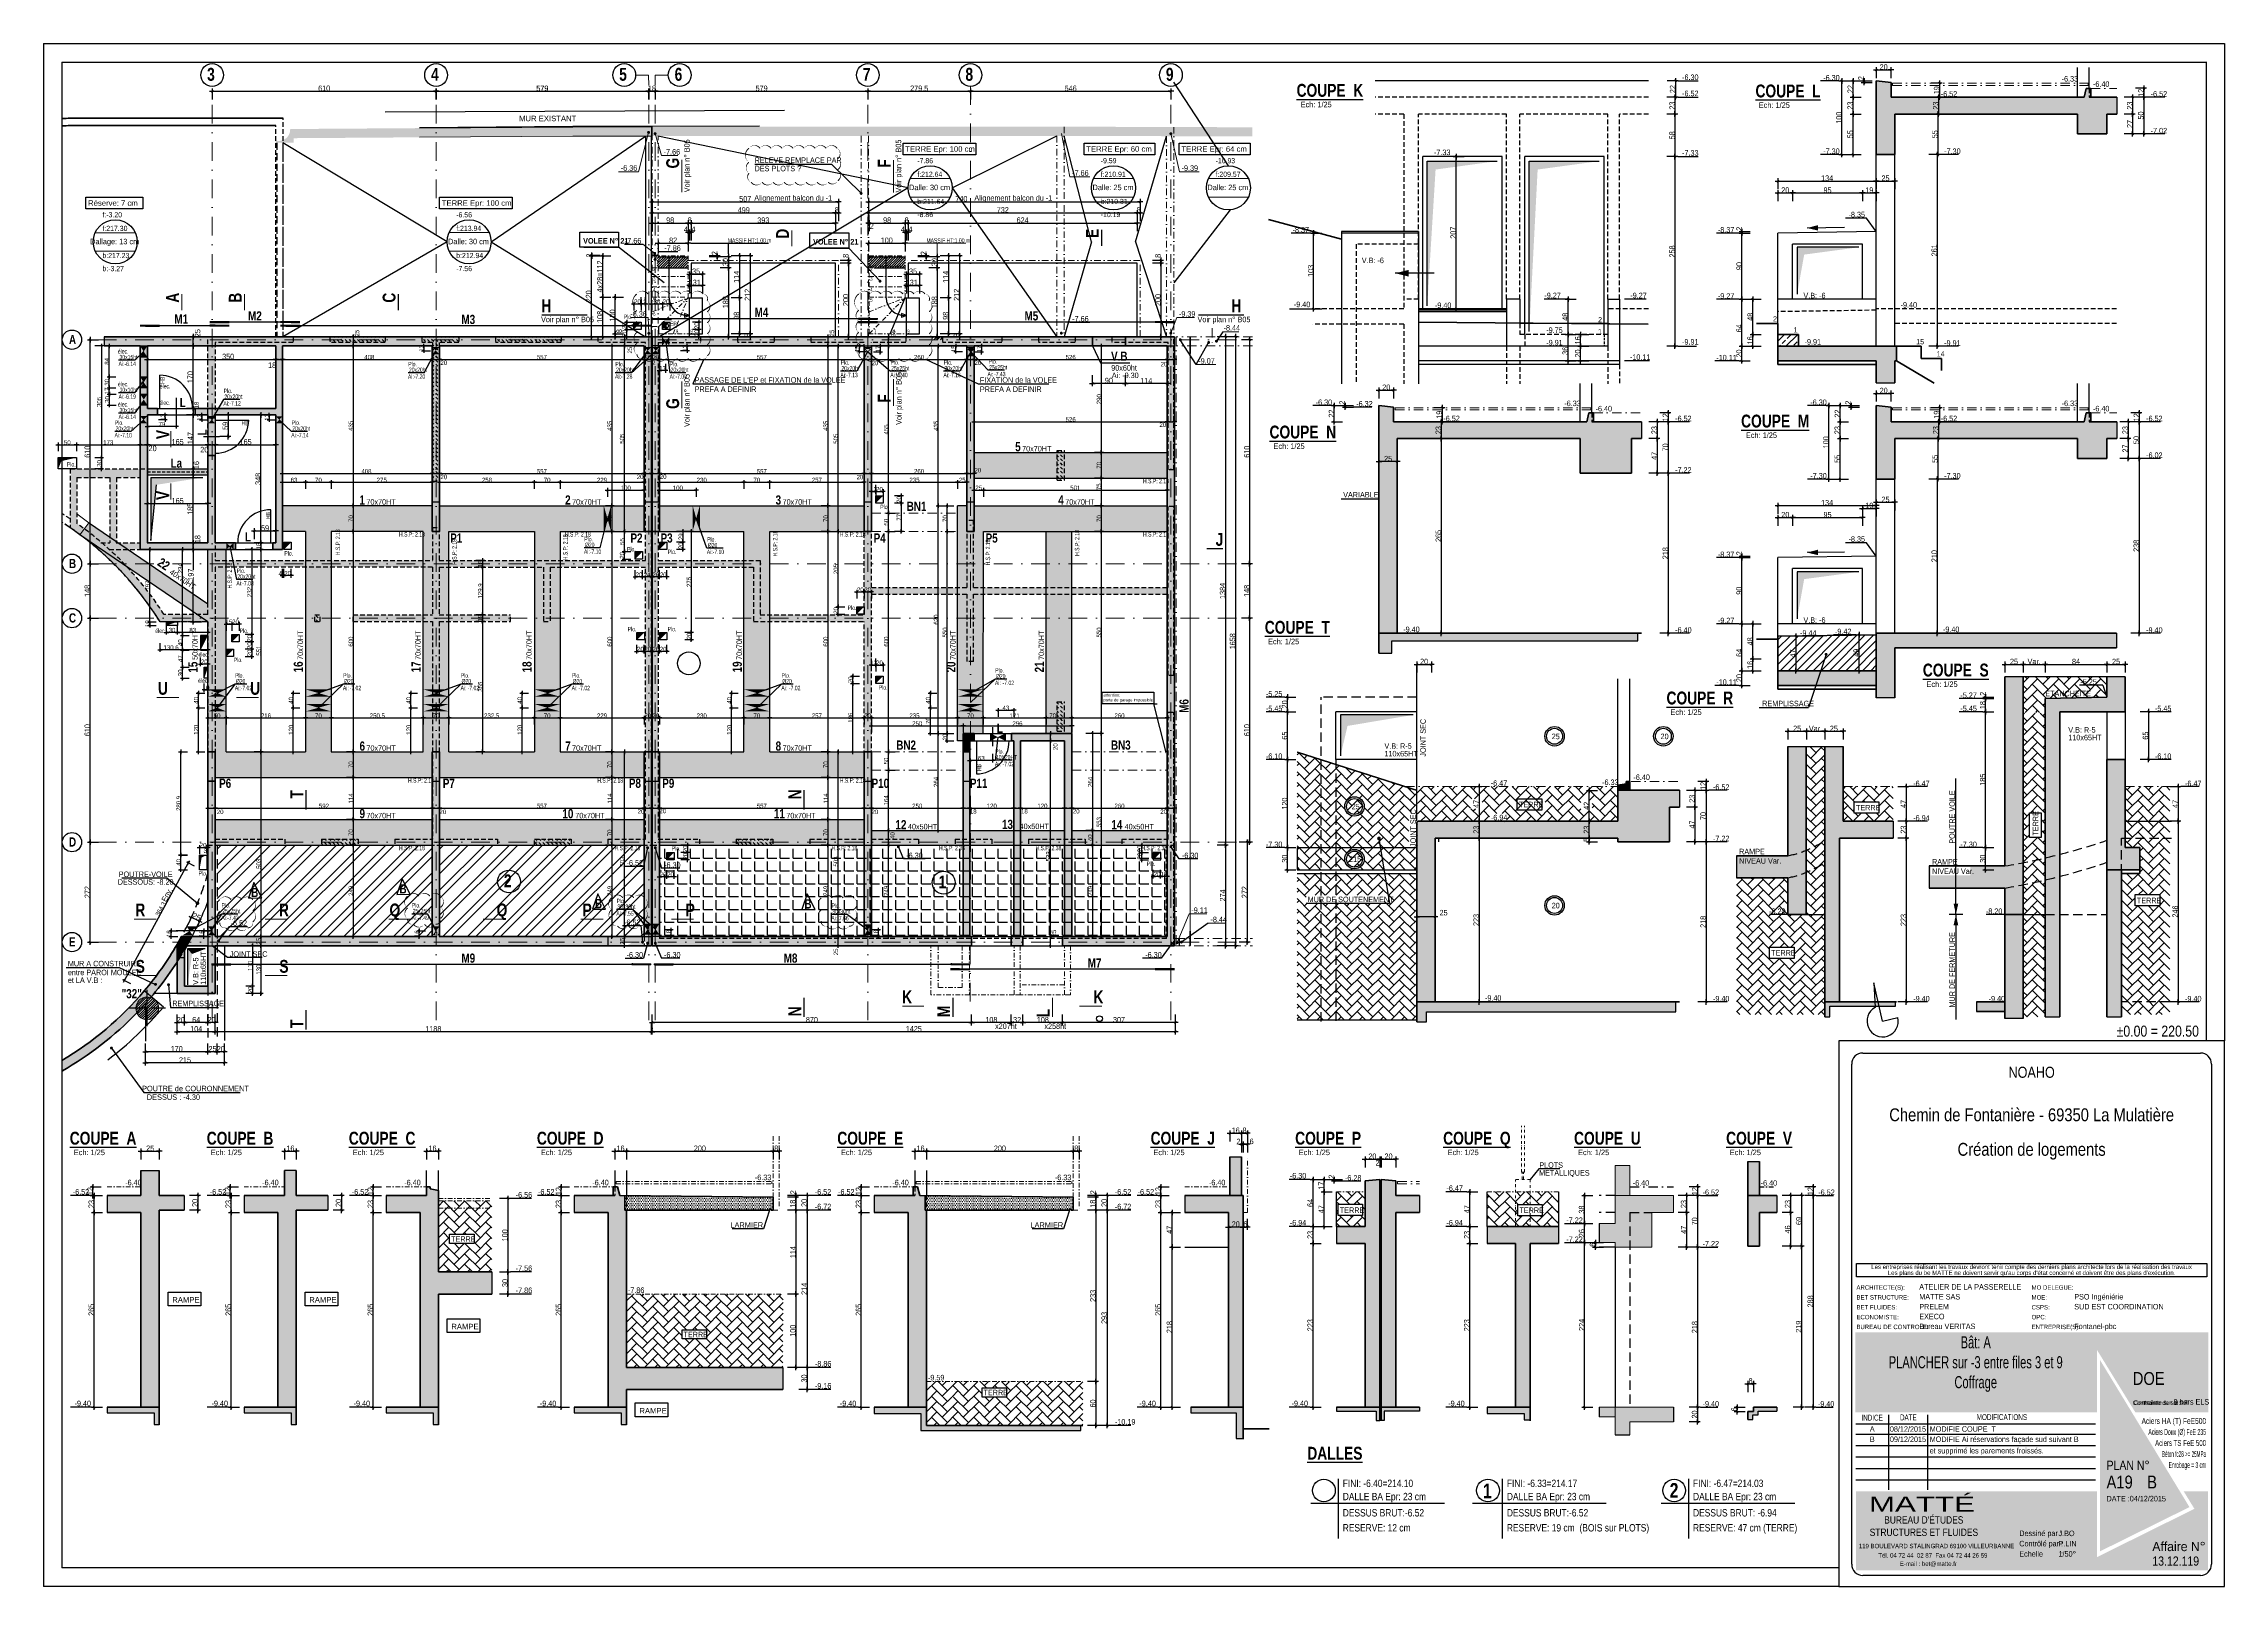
# Model space of a CAD drawing. Header units: millimetres. Extents: x 16050 to 21990, y -27198 to -22998.
import ezdxf
from ezdxf.enums import TextEntityAlignment as Align

# ---------------------------------------------------------------- set-up
doc = ezdxf.new("R2010")
doc.units = ezdxf.units.MM
doc.linetypes.add('CACHEX2', pattern=[19.05, 12.7, -6.35])
doc.linetypes.add('TIRETPTX2', pattern=[50.8, 25.4, -12.7, 0, -12.7])
for name, color, linetype in [('01-Cad  2', 1, 'Continuous'), ('01-cartouche', 7, 'Continuous'), ('01-cartouche-cage A', 7, 'Continuous'), ('01_cote_gen', 4, 'Continuous'), ('01_isolant ext', 2, 'TIRETPTX2'), ('01_linteaux', 2, 'Continuous'), ('01_murs_sup', 2, 'CACHEX2'), ('01_poch_BN', 9, 'Continuous'), ('01_poch_murs', 253, 'Continuous'), ('01_poch_poteaux', 250, 'Continuous'), ('01_resv', 32, 'Continuous'), ('01_texte', 230, 'Continuous'), ('AA_COTES', 2, 'Continuous')]:
    doc.layers.add(name, color=color, linetype=linetype)
for name, color, linetype, lineweight in [('01_murs_coup', 5, 'Continuous', 60), ('01_PIEUX', 5, 'Continuous', 60), ('01_tram_axes', 2, 'TIRETPTX2', 9), ('_GAZELEC-RESERVATION', 1, 'Continuous', 18), ('RESERVATION', 5, 'Continuous', 25)]:
    doc.layers.add(name, color=color, linetype=linetype, lineweight=lineweight)
doc.styles.add('ARIAL NA', font='ARIALN.TTF')
doc.styles.add('Arial Narrow', font='ARIALN.TTF')
doc.styles.add('cartouche', font='ARIALN.TTF', dxfattribs={"width": 0.01})
doc.styles.add('Eurostile', font='')
doc.styles.add('impact', font='impact.ttf')
doc.styles.add('MATTE_TXT', font='arial.ttf')
doc.styles.get("Standard").update_dxf_attribs({"font": 'arial.ttf'})
doc.styles.add('STYLE2', font='ARIALN.TTF')
doc.styles.add('stylemattecart', font='ARIALN.TTF')
doc.styles.get('Eurostile').set_extended_font_data('Eurostile')
doc.dimstyles.new('JB25', dxfattribs={"dimscale": 0.1, "dimtxt": 150, "dimasz": 15, "dimexe": 0.1, "dimexo": 0.1, "dimgap": 0.09, "dimtad": 1, "dimdec": 1, "dimlfac": 0.5, "dimdsep": 46, "dimtxsty": 'STYLE2', "dimblk1": 'BOND_G', "dimblk2": 'BOND_D', "dimsah": 1, "dimcen": 1.5, "dimdle": 0.01, "dimse1": 1, "dimse2": 1, "dimclrd": 4, "dimclre": 2, "dimclrt": 6, "dimazin": 2, "dimtfac": 2.333333, "dimtdec": 1, "dimtix": 1, "dimtmove": 2, "dimatfit": 3, "dimldrblk": 'BOND_G', "dimfxl": 1, "dimtolj": 1, "dimtzin": 0, "dimarcsym": 0})
doc.dimstyles.new('JB50', dxfattribs={"dimscale": 0.1, "dimtxt": 150, "dimasz": 15, "dimexe": 0.1, "dimexo": 0.1, "dimgap": 0.09, "dimtad": 1, "dimdec": 1, "dimdsep": 46, "dimtxsty": 'STYLE2', "dimblk1": 'BOND_G', "dimblk2": 'BOND_D', "dimsah": 1, "dimcen": 1.5, "dimdle": 0.01, "dimse1": 1, "dimse2": 1, "dimclrd": 4, "dimclre": 2, "dimclrt": 6, "dimazin": 2, "dimtfac": 2.333333, "dimtdec": 1, "dimtix": 1, "dimtmove": 2, "dimatfit": 3, "dimldrblk": 'BOND_G', "dimfxl": 1, "dimtolj": 1, "dimtzin": 0, "dimarcsym": 0})
doc.dimstyles.new('JB50res', dxfattribs={"dimscale": 0.1, "dimtxt": 120, "dimasz": 12, "dimexe": 0.1, "dimexo": 0.1, "dimgap": 0.09, "dimtad": 1, "dimdec": 1, "dimdsep": 46, "dimtxsty": 'STYLE2', "dimblk1": 'BOND_G', "dimblk2": 'BOND_D', "dimsah": 1, "dimcen": 1.5, "dimdle": 0.01, "dimse1": 1, "dimse2": 1, "dimclrd": 4, "dimclre": 2, "dimclrt": 6, "dimazin": 2, "dimtfac": 2.333333, "dimtdec": 1, "dimtix": 1, "dimtmove": 2, "dimatfit": 3, "dimldrblk": 'BOND_G', "dimfxl": 1, "dimtolj": 1, "dimtzin": 0, "dimarcsym": 0})
pattern_1 = [(135, (16292.661, 9350.106), (-11.2253202, 9e-16), [7.9375, -7.9375])]

# ---------------------------------------------------------------- blocks, each defined once
blk = doc.blocks.new('BOND_G')
at = {"layer": 'AA_COTES', "color": 0}
for p, q in [((5, 0), (-5, 0)), ((1.8, 1.8), (-1.8, -1.8)), ((0, -5), (0, 15))]:
    blk.add_line(p, q, dxfattribs=at)
blk = doc.blocks.new('BOND_D')
at = {"layer": 'AA_COTES', "color": 0}
for p, q in [((5, 0), (-5, 0)), ((-1.8, -1.8), (1.8, 1.8)), ((0, 5), (0, -15))]:
    blk.add_line(p, q, dxfattribs=at)
blk = doc.blocks.new('*D5318')
at = {"layer": '01_cote_gen', "color": 4, "lineweight": -2, "transparency": 16777216}
blk.add_line((16624.7, -24324.9), (16680.7, -24324.9), dxfattribs=at)
at = {"layer": 'Defpoints', "color": 0, "transparency": 16777216}
for p in [(16623.2, -24344.5), (16682.2, -24324.9), (16682.2, -24326.4)]:
    blk.add_point(p, dxfattribs=at)
at = {"layer": '01_cote_gen', "color": 4, "lineweight": -2, "transparency": 16777216, "xscale": 1.5, "yscale": 1.5, "zscale": 1.5, "rotation": 180}
blk.add_blockref('BOND_G', (16623.2, -24324.9), dxfattribs=at)
at = {"layer": '01_cote_gen', "color": 4, "lineweight": -2, "transparency": 16777216, "xscale": 1.5, "yscale": 1.5, "zscale": 1.5}
blk.add_blockref('BOND_D', (16682.2, -24324.9), dxfattribs=at)
at = {"layer": '01_cote_gen', "color": 6, "transparency": 16777216, "insert": (16652.7, -24317.3), "char_height": 15, "attachment_point": 5, "style": 'STYLE2'}
blk.add_mtext('\\A1;59', dxfattribs=at)
blk = doc.blocks.new('*D5319')
at = {"layer": '01_cote_gen', "color": 4, "lineweight": -2, "transparency": 16777216}
blk.add_line((16552.2, -24010.9), (16552.2, -24066.9), dxfattribs=at)
at = {"layer": 'Defpoints', "color": 0, "transparency": 16777216}
for p in [(16537.8, -24009.4), (16528.6, -24068.4), (16552.2, -24068.4)]:
    blk.add_point(p, dxfattribs=at)
at = {"layer": '01_cote_gen', "color": 4, "lineweight": -2, "transparency": 16777216, "xscale": 1.5, "yscale": 1.5, "zscale": 1.5}
for name, p, rotation in [('BOND_G', (16552.2, -24009.4), 90), ('BOND_D', (16552.2, -24068.4), 270)]:
    blk.add_blockref(name, p, dxfattribs=dict(at, rotation=rotation))
at = {"layer": '01_cote_gen', "color": 6, "transparency": 16777216, "insert": (16544.6, -24038.9), "char_height": 15, "attachment_point": 5, "rotation": 90, "style": 'STYLE2'}
blk.add_mtext('\\A1;59', dxfattribs=at)
blk = doc.blocks.new('*D5308')
at = {"layer": '01_cote_gen', "color": 4, "lineweight": -2, "transparency": 16777216}
blk.add_line((16333.7, -24090.3), (16495.7, -24090.3), dxfattribs=at)
at = {"layer": 'Defpoints', "color": 0, "transparency": 16777216}
for p in [(16332.2, -24091.1), (16497.2, -24090.3), (16497.2, -24091.1)]:
    blk.add_point(p, dxfattribs=at)
at = {"layer": '01_cote_gen', "color": 4, "lineweight": -2, "transparency": 16777216, "xscale": 1.5, "yscale": 1.5, "zscale": 1.5, "rotation": 180}
blk.add_blockref('BOND_G', (16332.2, -24090.3), dxfattribs=at)
at = {"layer": '01_cote_gen', "color": 4, "lineweight": -2, "transparency": 16777216, "xscale": 1.5, "yscale": 1.5, "zscale": 1.5}
blk.add_blockref('BOND_D', (16497.2, -24090.3), dxfattribs=at)
at = {"layer": '01_cote_gen', "color": 6, "transparency": 16777216, "insert": (16414.7, -24082.6), "char_height": 15, "attachment_point": 5, "style": 'STYLE2'}
blk.add_mtext('\\A1;165', dxfattribs=at)
blk = doc.blocks.new('*D5309')
at = {"layer": '01_cote_gen', "color": 4, "lineweight": -2, "transparency": 16777216}
blk.add_line((16498.7, -24090.3), (16515.7, -24090.3), dxfattribs=at)
at = {"layer": 'Defpoints', "color": 0, "transparency": 16777216}
for p in [(16497.2, -24112.8), (16517.2, -24090.3), (16517.2, -24112.8)]:
    blk.add_point(p, dxfattribs=at)
at = {"layer": '01_cote_gen', "color": 4, "lineweight": -2, "transparency": 16777216, "xscale": 1.5, "yscale": 1.5, "zscale": 1.5, "rotation": 180}
blk.add_blockref('BOND_G', (16497.2, -24090.3), dxfattribs=at)
at = {"layer": '01_cote_gen', "color": 4, "lineweight": -2, "transparency": 16777216, "xscale": 1.5, "yscale": 1.5, "zscale": 1.5}
blk.add_blockref('BOND_D', (16517.2, -24090.3), dxfattribs=at)
at = {"layer": '01_cote_gen', "color": 6, "transparency": 16777216, "insert": (16487.1, -24103.8), "char_height": 15, "attachment_point": 5, "style": 'STYLE2'}
blk.add_mtext('\\A1;20', dxfattribs=at)
blk = doc.blocks.new('*D5310')
at = {"layer": '01_cote_gen', "color": 4, "lineweight": -2, "transparency": 16777216}
blk.add_line((16518.7, -24090.3), (16680.7, -24090.3), dxfattribs=at)
at = {"layer": 'Defpoints', "color": 0, "transparency": 16777216}
for p in [(16517.2, -24112.8), (16682.2, -24090.3), (16682.2, -24112.8)]:
    blk.add_point(p, dxfattribs=at)
at = {"layer": '01_cote_gen', "color": 4, "lineweight": -2, "transparency": 16777216, "xscale": 1.5, "yscale": 1.5, "zscale": 1.5, "rotation": 180}
blk.add_blockref('BOND_G', (16517.2, -24090.3), dxfattribs=at)
at = {"layer": '01_cote_gen', "color": 4, "lineweight": -2, "transparency": 16777216, "xscale": 1.5, "yscale": 1.5, "zscale": 1.5}
blk.add_blockref('BOND_D', (16682.2, -24090.3), dxfattribs=at)
at = {"layer": '01_cote_gen', "color": 6, "transparency": 16777216, "insert": (16599.7, -24082.6), "char_height": 15, "attachment_point": 5, "style": 'STYLE2'}
blk.add_mtext('\\A1;165', dxfattribs=at)
blk = doc.blocks.new('*D5311')
at = {"layer": '01_cote_gen', "color": 4, "lineweight": -2, "transparency": 16777216}
blk.add_line((16333.7, -23858), (16680.7, -23858), dxfattribs=at)
at = {"layer": 'Defpoints', "color": 0, "transparency": 16777216}
for p in [(16332.2, -23865.5), (16682.2, -23858), (16682.2, -23865.5)]:
    blk.add_point(p, dxfattribs=at)
at = {"layer": '01_cote_gen', "color": 4, "lineweight": -2, "transparency": 16777216, "xscale": 1.5, "yscale": 1.5, "zscale": 1.5, "rotation": 180}
blk.add_blockref('BOND_G', (16332.2, -23858), dxfattribs=at)
at = {"layer": '01_cote_gen', "color": 4, "lineweight": -2, "transparency": 16777216, "xscale": 1.5, "yscale": 1.5, "zscale": 1.5}
blk.add_blockref('BOND_D', (16682.2, -23858), dxfattribs=at)
at = {"layer": '01_cote_gen', "color": 6, "transparency": 16777216, "insert": (16552.2, -23850.4), "char_height": 15, "attachment_point": 5, "style": 'STYLE2'}
blk.add_mtext('\\A1;350', dxfattribs=at)
blk = doc.blocks.new('*D5320')
at = {"layer": '01_cote_gen', "color": 4, "lineweight": -2, "transparency": 16777216}
blk.add_line((16683.7, -23858), (16698.7, -23858), dxfattribs=at)
at = {"layer": 'Defpoints', "color": 0, "transparency": 16777216}
for p in [(16682.2, -23865.5), (16700.2, -23858), (16700.2, -23876.7)]:
    blk.add_point(p, dxfattribs=at)
at = {"layer": '01_cote_gen', "color": 4, "lineweight": -2, "transparency": 16777216, "xscale": 1.5, "yscale": 1.5, "zscale": 1.5, "rotation": 180}
blk.add_blockref('BOND_G', (16682.2, -23858), dxfattribs=at)
at = {"layer": '01_cote_gen', "color": 4, "lineweight": -2, "transparency": 16777216, "xscale": 1.5, "yscale": 1.5, "zscale": 1.5}
blk.add_blockref('BOND_D', (16700.2, -23858), dxfattribs=at)
at = {"layer": '01_cote_gen', "color": 6, "transparency": 16777216, "insert": (16671.9, -23874.1), "char_height": 15, "attachment_point": 5, "style": 'STYLE2'}
blk.add_mtext('\\A1;18', dxfattribs=at)
blk = doc.blocks.new('*D5312')
at = {"layer": '01_cote_gen', "color": 4, "lineweight": -2, "transparency": 16777216}
blk.add_line((16333.7, -24250.7), (16495.7, -24250.7), dxfattribs=at)
at = {"layer": 'Defpoints', "color": 0, "transparency": 16777216}
for p in [(16332.2, -24258.2), (16497.2, -24250.7), (16497.2, -24258.2)]:
    blk.add_point(p, dxfattribs=at)
at = {"layer": '01_cote_gen', "color": 4, "lineweight": -2, "transparency": 16777216, "xscale": 1.5, "yscale": 1.5, "zscale": 1.5, "rotation": 180}
blk.add_blockref('BOND_G', (16332.2, -24250.7), dxfattribs=at)
at = {"layer": '01_cote_gen', "color": 4, "lineweight": -2, "transparency": 16777216, "xscale": 1.5, "yscale": 1.5, "zscale": 1.5}
blk.add_blockref('BOND_D', (16497.2, -24250.7), dxfattribs=at)
at = {"layer": '01_cote_gen', "color": 6, "transparency": 16777216, "insert": (16414.7, -24243), "char_height": 15, "attachment_point": 5, "style": 'STYLE2'}
blk.add_mtext('\\A1;165', dxfattribs=at)
blk = doc.blocks.new('*D5313')
at = {"layer": '01_cote_gen', "color": 4, "lineweight": -2, "transparency": 16777216}
blk.add_line((16456.8, -24373.9), (16456.8, -24358.9), dxfattribs=at)
at = {"layer": 'Defpoints', "color": 0, "transparency": 16777216}
for p in [(16456.8, -24357.4), (16479.3, -24357.4), (16479.3, -24375.4)]:
    blk.add_point(p, dxfattribs=at)
at = {"layer": '01_cote_gen', "color": 4, "lineweight": -2, "transparency": 16777216, "xscale": 1.5, "yscale": 1.5, "zscale": 1.5}
for name, p, rotation in [('BOND_D', (16456.8, -24357.4), 90), ('BOND_G', (16456.8, -24375.4), 270)]:
    blk.add_blockref(name, p, dxfattribs=dict(at, rotation=rotation))
at = {"layer": '01_cote_gen', "color": 6, "transparency": 16777216, "insert": (16469, -24347.4), "char_height": 15, "attachment_point": 5, "rotation": 90, "style": 'STYLE2'}
blk.add_mtext('\\A1;18', dxfattribs=at)
blk = doc.blocks.new('*D5321')
at = {"layer": '01_cote_gen', "color": 4, "lineweight": -2, "transparency": 16777216}
blk.add_line((16456.8, -24355.9), (16456.8, -24173.9), dxfattribs=at)
at = {"layer": 'Defpoints', "color": 0, "transparency": 16777216}
for p in [(16456.8, -24172.4), (16479.3, -24172.4), (16479.3, -24357.4)]:
    blk.add_point(p, dxfattribs=at)
at = {"layer": '01_cote_gen', "color": 4, "lineweight": -2, "transparency": 16777216, "xscale": 1.5, "yscale": 1.5, "zscale": 1.5}
for name, p, rotation in [('BOND_D', (16456.8, -24172.4), 90), ('BOND_G', (16456.8, -24357.4), 270)]:
    blk.add_blockref(name, p, dxfattribs=dict(at, rotation=rotation))
at = {"layer": '01_cote_gen', "color": 6, "transparency": 16777216, "insert": (16449.1, -24264.9), "char_height": 15, "attachment_point": 5, "rotation": 90, "style": 'STYLE2'}
blk.add_mtext('\\A1;185', dxfattribs=at)
blk = doc.blocks.new('*D5322')
at = {"layer": '01_cote_gen', "color": 4, "lineweight": -2, "transparency": 16777216}
blk.add_line((16456.8, -24170.9), (16456.8, -24157.9), dxfattribs=at)
at = {"layer": 'Defpoints', "color": 0, "transparency": 16777216}
for p in [(16456.8, -24156.4), (16479.3, -24156.4), (16479.3, -24172.4)]:
    blk.add_point(p, dxfattribs=at)
at = {"layer": '01_cote_gen', "color": 4, "lineweight": -2, "transparency": 16777216, "xscale": 1.5, "yscale": 1.5, "zscale": 1.5}
for name, p, rotation in [('BOND_D', (16456.8, -24156.4), 90), ('BOND_G', (16456.8, -24172.4), 270)]:
    blk.add_blockref(name, p, dxfattribs=dict(at, rotation=rotation))
at = {"layer": '01_cote_gen', "color": 6, "transparency": 16777216, "insert": (16465.8, -24145.8), "char_height": 15, "attachment_point": 5, "rotation": 90, "style": 'STYLE2'}
blk.add_mtext('\\A1;16', dxfattribs=at)
blk = doc.blocks.new('*D5314')
at = {"layer": '01_cote_gen', "color": 4, "lineweight": -2, "transparency": 16777216}
blk.add_line((16456.8, -23819.9), (16456.8, -23797.9), dxfattribs=at)
at = {"layer": 'Defpoints', "color": 0, "transparency": 16777216}
for p in [(16456.8, -23796.4), (16475.4, -23796.4), (16475.4, -23821.4)]:
    blk.add_point(p, dxfattribs=at)
at = {"layer": '01_cote_gen', "color": 4, "lineweight": -2, "transparency": 16777216, "xscale": 1.5, "yscale": 1.5, "zscale": 1.5}
for name, p, rotation in [('BOND_D', (16456.8, -23796.4), 90), ('BOND_G', (16456.8, -23821.4), 270)]:
    blk.add_blockref(name, p, dxfattribs=dict(at, rotation=rotation))
at = {"layer": '01_cote_gen', "color": 6, "transparency": 16777216, "insert": (16469.1, -23786.6), "char_height": 15, "attachment_point": 5, "rotation": 90, "style": 'STYLE2'}
blk.add_mtext('\\A1;25', dxfattribs=at)
blk = doc.blocks.new('*D5323')
at = {"layer": '01_cote_gen', "color": 4, "lineweight": -2, "transparency": 16777216}
blk.add_line((16456.8, -24154.9), (16456.8, -24010.9), dxfattribs=at)
at = {"layer": 'Defpoints', "color": 0, "transparency": 16777216}
for p in [(16456.8, -24009.4), (16480.8, -24009.4), (16497.2, -24156.4)]:
    blk.add_point(p, dxfattribs=at)
at = {"layer": '01_cote_gen', "color": 4, "lineweight": -2, "transparency": 16777216, "xscale": 1.5, "yscale": 1.5, "zscale": 1.5}
for name, p, rotation in [('BOND_D', (16456.8, -24009.4), 90), ('BOND_G', (16456.8, -24156.4), 270)]:
    blk.add_blockref(name, p, dxfattribs=dict(at, rotation=rotation))
at = {"layer": '01_cote_gen', "color": 6, "transparency": 16777216, "insert": (16449.3, -24072.3), "char_height": 15, "attachment_point": 5, "rotation": 90, "style": 'STYLE2'}
blk.add_mtext('\\A1;147', dxfattribs=at)
blk = doc.blocks.new('*D5315')
at = {"layer": '01_cote_gen', "color": 4, "lineweight": -2, "transparency": 16777216}
blk.add_line((16456.8, -23989.9), (16456.8, -23822.9), dxfattribs=at)
at = {"layer": 'Defpoints', "color": 0, "transparency": 16777216}
for p in [(16456.8, -23821.4), (16463.3, -23821.4), (16463.3, -23991.4)]:
    blk.add_point(p, dxfattribs=at)
at = {"layer": '01_cote_gen', "color": 4, "lineweight": -2, "transparency": 16777216, "xscale": 1.5, "yscale": 1.5, "zscale": 1.5}
for name, p, rotation in [('BOND_D', (16456.8, -23821.4), 90), ('BOND_G', (16456.8, -23991.4), 270)]:
    blk.add_blockref(name, p, dxfattribs=dict(at, rotation=rotation))
at = {"layer": '01_cote_gen', "color": 6, "transparency": 16777216, "insert": (16449.1, -23906.4), "char_height": 15, "attachment_point": 5, "rotation": 90, "style": 'STYLE2'}
blk.add_mtext('\\A1;170', dxfattribs=at)
blk = doc.blocks.new('*D5324')
at = {"layer": '01_cote_gen', "color": 4, "lineweight": -2, "transparency": 16777216}
blk.add_line((16641.5, -24355.9), (16641.5, -24010.9), dxfattribs=at)
at = {"layer": 'Defpoints', "color": 0, "transparency": 16777216}
for p in [(16641.5, -24009.4), (16649, -24009.4), (16649, -24357.4)]:
    blk.add_point(p, dxfattribs=at)
at = {"layer": '01_cote_gen', "color": 4, "lineweight": -2, "transparency": 16777216, "xscale": 1.5, "yscale": 1.5, "zscale": 1.5}
for name, p, rotation in [('BOND_D', (16641.5, -24009.4), 90), ('BOND_G', (16641.5, -24357.4), 270)]:
    blk.add_blockref(name, p, dxfattribs=dict(at, rotation=rotation))
at = {"layer": '01_cote_gen', "color": 6, "transparency": 16777216, "insert": (16633.8, -24183.4), "char_height": 15, "attachment_point": 5, "rotation": 90, "style": 'STYLE2'}
blk.add_mtext('\\A1;348', dxfattribs=at)
blk = doc.blocks.new('*D5325')
at = {"layer": '01_cote_gen', "color": 4, "lineweight": -2, "transparency": 16777216}
blk.add_line((16229.1, -23981.1), (16229.1, -23953.5), dxfattribs=at)
at = {"layer": 'Defpoints', "color": 0, "transparency": 16777216}
for p in [(16229.1, -23952.3), (16340.2, -23952.3), (16340.2, -23982.3)]:
    blk.add_point(p, dxfattribs=at)
at = {"layer": '01_cote_gen', "color": 4, "lineweight": -2, "transparency": 16777216, "xscale": 1.2, "yscale": 1.2, "zscale": 1.2}
for name, p, rotation in [('BOND_D', (16229.1, -23952.3), 90), ('BOND_G', (16229.1, -23982.3), 270)]:
    blk.add_blockref(name, p, dxfattribs=dict(at, rotation=rotation))
at = {"layer": '01_cote_gen', "color": 6, "transparency": 16777216, "insert": (16223, -23967.3), "char_height": 12, "attachment_point": 5, "rotation": 90, "style": 'STYLE2'}
blk.add_mtext('\\A1;30', dxfattribs=at)
blk = doc.blocks.new('*D5326')
at = {"layer": '01_cote_gen', "color": 4, "lineweight": -2, "transparency": 16777216}
blk.add_line((16228.3, -23951.1), (16228.3, -23936.6), dxfattribs=at)
at = {"layer": 'Defpoints', "color": 0, "transparency": 16777216}
for p in [(16228.3, -23935.4), (16340.1, -23935.4), (16246.3, -23952.3)]:
    blk.add_point(p, dxfattribs=at)
at = {"layer": '01_cote_gen', "color": 4, "lineweight": -2, "transparency": 16777216, "xscale": 1.2, "yscale": 1.2, "zscale": 1.2}
for name, p, rotation in [('BOND_D', (16228.3, -23935.4), 90), ('BOND_G', (16228.3, -23952.3), 270)]:
    blk.add_blockref(name, p, dxfattribs=dict(at, rotation=rotation))
at = {"layer": '01_cote_gen', "color": 6, "transparency": 16777216, "insert": (16222.3, -23943.8), "char_height": 12, "attachment_point": 5, "rotation": 90, "style": 'STYLE2'}
blk.add_mtext('\\A1;17', dxfattribs=at)
blk = doc.blocks.new('*D5327')
at = {"layer": '01_cote_gen', "color": 4, "lineweight": -2, "transparency": 16777216}
blk.add_line((16228.3, -23934.2), (16228.3, -23906.6), dxfattribs=at)
at = {"layer": 'Defpoints', "color": 0, "transparency": 16777216}
for p in [(16228.3, -23905.4), (16315.1, -23935.4), (16315.2, -23905.4)]:
    blk.add_point(p, dxfattribs=at)
at = {"layer": '01_cote_gen', "color": 4, "lineweight": -2, "transparency": 16777216, "xscale": 1.2, "yscale": 1.2, "zscale": 1.2}
for name, p, rotation in [('BOND_D', (16228.3, -23905.4), 90), ('BOND_G', (16228.3, -23935.4), 270)]:
    blk.add_blockref(name, p, dxfattribs=dict(at, rotation=rotation))
at = {"layer": '01_cote_gen', "color": 6, "transparency": 16777216, "insert": (16222.1, -23920.4), "char_height": 12, "attachment_point": 5, "rotation": 90, "style": 'STYLE2'}
blk.add_mtext('\\A1;30', dxfattribs=at)
blk = doc.blocks.new('*D5316')
at = {"layer": '01_cote_gen', "color": 4, "lineweight": -2, "transparency": 16777216}
blk.add_line((16228.3, -23904.2), (16228.3, -23822.6), dxfattribs=at)
at = {"layer": 'Defpoints', "color": 0, "transparency": 16777216}
for p in [(16228.3, -23821.4), (16309.3, -23821.4), (16315.2, -23905.4)]:
    blk.add_point(p, dxfattribs=at)
at = {"layer": '01_cote_gen', "color": 4, "lineweight": -2, "transparency": 16777216, "xscale": 1.2, "yscale": 1.2, "zscale": 1.2}
for name, p, rotation in [('BOND_D', (16228.3, -23821.4), 90), ('BOND_G', (16228.3, -23905.4), 270)]:
    blk.add_blockref(name, p, dxfattribs=dict(at, rotation=rotation))
at = {"layer": '01_cote_gen', "color": 6, "transparency": 16777216, "insert": (16222.2, -23863.4), "char_height": 12, "attachment_point": 5, "rotation": 90, "style": 'STYLE2'}
blk.add_mtext('\\A1;84', dxfattribs=at)
blk = doc.blocks.new('*D5317')
at = {"layer": '01_cote_gen', "color": 4, "lineweight": -2, "ltscale": 0.1, "transparency": 16777216}
blk.add_line((16313.7, -24090.3), (16330.7, -24090.3), dxfattribs=at)
at = {"layer": 'Defpoints', "color": 0, "ltscale": 0.1, "transparency": 16777216}
for p in [(16312.2, -24106.6), (16332.2, -24090.3), (16332.2, -24106.6)]:
    blk.add_point(p, dxfattribs=at)
at = {"layer": '01_cote_gen', "color": 4, "lineweight": -2, "ltscale": 0.1, "transparency": 16777216, "xscale": 1.5, "yscale": 1.5, "zscale": 1.5, "rotation": 180}
blk.add_blockref('BOND_G', (16312.2, -24090.3), dxfattribs=at)
at = {"layer": '01_cote_gen', "color": 4, "lineweight": -2, "ltscale": 0.1, "transparency": 16777216, "xscale": 1.5, "yscale": 1.5, "zscale": 1.5}
blk.add_blockref('BOND_D', (16332.2, -24090.3), dxfattribs=at)
at = {"layer": '01_cote_gen', "color": 6, "ltscale": 0.1, "transparency": 16777216, "insert": (16346.4, -24100.4), "char_height": 15, "attachment_point": 5, "style": 'STYLE2'}
blk.add_mtext('\\A1;20', dxfattribs=at)
blk = doc.blocks.new('*D5460')
at = {"layer": '01_cote_gen', "color": 4, "lineweight": -2, "transparency": 16777216}
blk.add_line((18575.7, -23127.8), (19118.7, -23127.8), dxfattribs=at)
at = {"layer": 'Defpoints', "color": 0, "transparency": 16777216}
for p in [(18574.2, -23150.3), (19120.2, -23127.8), (19120.2, -23157.1)]:
    blk.add_point(p, dxfattribs=at)
at = {"layer": '01_cote_gen', "color": 4, "lineweight": -2, "transparency": 16777216, "xscale": 1.5, "yscale": 1.5, "zscale": 1.5, "rotation": 180}
blk.add_blockref('BOND_G', (18574.2, -23127.8), dxfattribs=at)
at = {"layer": '01_cote_gen', "color": 4, "lineweight": -2, "transparency": 16777216, "xscale": 1.5, "yscale": 1.5, "zscale": 1.5}
blk.add_blockref('BOND_D', (19120.2, -23127.8), dxfattribs=at)
at = {"layer": '01_cote_gen', "color": 6, "transparency": 16777216, "insert": (18847.2, -23120.2), "char_height": 15, "attachment_point": 5, "style": 'STYLE2'}
blk.add_mtext('\\A1;546', dxfattribs=at)
blk = doc.blocks.new('*D5461')
at = {"layer": '01_cote_gen', "color": 4, "lineweight": -2, "transparency": 16777216}
blk.add_line((16510.2, -23127.8), (17117.2, -23127.8), dxfattribs=at)
at = {"layer": 'Defpoints', "color": 0, "transparency": 16777216}
for p in [(16508.7, -23142.2), (17118.7, -23127.8), (17118.7, -23158.3)]:
    blk.add_point(p, dxfattribs=at)
at = {"layer": '01_cote_gen', "color": 4, "lineweight": -2, "transparency": 16777216, "xscale": 1.5, "yscale": 1.5, "zscale": 1.5, "rotation": 180}
blk.add_blockref('BOND_G', (16508.7, -23127.8), dxfattribs=at)
at = {"layer": '01_cote_gen', "color": 4, "lineweight": -2, "transparency": 16777216, "xscale": 1.5, "yscale": 1.5, "zscale": 1.5}
blk.add_blockref('BOND_D', (17118.7, -23127.8), dxfattribs=at)
at = {"layer": '01_cote_gen', "color": 6, "transparency": 16777216, "insert": (16813.7, -23120.2), "char_height": 15, "attachment_point": 5, "style": 'STYLE2'}
blk.add_mtext('\\A1;610', dxfattribs=at)
blk = doc.blocks.new('*D5462')
at = {"layer": '01_cote_gen', "color": 4, "lineweight": -2, "transparency": 16777216}
blk.add_line((17120.2, -23127.8), (17696.2, -23127.8), dxfattribs=at)
at = {"layer": 'Defpoints', "color": 0, "transparency": 16777216}
for p in [(17697.7, -23127.8), (17118.7, -23233.1), (17697.7, -23233.1)]:
    blk.add_point(p, dxfattribs=at)
at = {"layer": '01_cote_gen', "color": 4, "lineweight": -2, "transparency": 16777216, "xscale": 1.5, "yscale": 1.5, "zscale": 1.5, "rotation": 180}
blk.add_blockref('BOND_G', (17118.7, -23127.8), dxfattribs=at)
at = {"layer": '01_cote_gen', "color": 4, "lineweight": -2, "transparency": 16777216, "xscale": 1.5, "yscale": 1.5, "zscale": 1.5}
blk.add_blockref('BOND_D', (17697.7, -23127.8), dxfattribs=at)
at = {"layer": '01_cote_gen', "color": 6, "transparency": 16777216, "insert": (17408.2, -23120.2), "char_height": 15, "attachment_point": 5, "style": 'STYLE2'}
blk.add_mtext('\\A1;579', dxfattribs=at)
blk = doc.blocks.new('*D5463')
at = {"layer": '01_cote_gen', "color": 4, "lineweight": -2, "transparency": 16777216}
blk.add_line((17717.2, -23127.8), (18293.2, -23127.8), dxfattribs=at)
at = {"layer": 'Defpoints', "color": 0, "transparency": 16777216}
for p in [(18294.7, -23127.8), (17715.7, -23213.9), (18294.7, -23213.9)]:
    blk.add_point(p, dxfattribs=at)
at = {"layer": '01_cote_gen', "color": 4, "lineweight": -2, "transparency": 16777216, "xscale": 1.5, "yscale": 1.5, "zscale": 1.5, "rotation": 180}
blk.add_blockref('BOND_G', (17715.7, -23127.8), dxfattribs=at)
at = {"layer": '01_cote_gen', "color": 4, "lineweight": -2, "transparency": 16777216, "xscale": 1.5, "yscale": 1.5, "zscale": 1.5}
blk.add_blockref('BOND_D', (18294.7, -23127.8), dxfattribs=at)
at = {"layer": '01_cote_gen', "color": 6, "transparency": 16777216, "insert": (18005.2, -23120.2), "char_height": 15, "attachment_point": 5, "style": 'STYLE2'}
blk.add_mtext('\\A1;579', dxfattribs=at)
blk = doc.blocks.new('*D5464')
at = {"layer": '01_cote_gen', "color": 4, "lineweight": -2, "transparency": 16777216}
blk.add_line((17699.2, -23127.8), (17714.2, -23127.8), dxfattribs=at)
at = {"layer": 'Defpoints', "color": 0, "transparency": 16777216}
for p in [(17697.7, -23150.3), (17715.7, -23127.8), (17715.7, -23135.3)]:
    blk.add_point(p, dxfattribs=at)
at = {"layer": '01_cote_gen', "color": 4, "lineweight": -2, "transparency": 16777216, "xscale": 1.5, "yscale": 1.5, "zscale": 1.5, "rotation": 180}
blk.add_blockref('BOND_G', (17697.7, -23127.8), dxfattribs=at)
at = {"layer": '01_cote_gen', "color": 4, "lineweight": -2, "transparency": 16777216, "xscale": 1.5, "yscale": 1.5, "zscale": 1.5}
blk.add_blockref('BOND_D', (17715.7, -23127.8), dxfattribs=at)
at = {"layer": '01_cote_gen', "color": 6, "transparency": 16777216, "insert": (17706.7, -23120.2), "char_height": 15, "attachment_point": 5, "style": 'STYLE2'}
blk.add_mtext('\\A1;18', dxfattribs=at)
blk = doc.blocks.new('*D5465')
at = {"layer": '01_cote_gen', "color": 4, "lineweight": -2, "transparency": 16777216}
blk.add_line((18296.2, -23127.8), (18572.7, -23127.8), dxfattribs=at)
at = {"layer": 'Defpoints', "color": 0, "transparency": 16777216}
for p in [(18294.7, -23139.9), (18574.2, -23127.8), (18574.2, -23139.9)]:
    blk.add_point(p, dxfattribs=at)
at = {"layer": '01_cote_gen', "color": 4, "lineweight": -2, "transparency": 16777216, "xscale": 1.5, "yscale": 1.5, "zscale": 1.5, "rotation": 180}
blk.add_blockref('BOND_G', (18294.7, -23127.8), dxfattribs=at)
at = {"layer": '01_cote_gen', "color": 4, "lineweight": -2, "transparency": 16777216, "xscale": 1.5, "yscale": 1.5, "zscale": 1.5}
blk.add_blockref('BOND_D', (18574.2, -23127.8), dxfattribs=at)
at = {"layer": '01_cote_gen', "color": 6, "transparency": 16777216, "insert": (18434.5, -23120.2), "char_height": 15, "attachment_point": 5, "style": 'STYLE2'}
blk.add_mtext('\\A1;279.5', dxfattribs=at)
blk = doc.blocks.new('*D5466')
at = {"layer": '01_cote_gen', "color": 4, "lineweight": -2, "ltscale": 3, "transparency": 16777216}
blk.add_line((16176.4, -25442.9), (16176.4, -25173.9), dxfattribs=at)
at = {"layer": 'Defpoints', "color": 0, "ltscale": 3, "transparency": 16777216}
for p in [(16176.4, -25172.4), (16269.6, -25172.4), (16184.1, -25444.4)]:
    blk.add_point(p, dxfattribs=at)
at = {"layer": '01_cote_gen', "color": 4, "lineweight": -2, "ltscale": 3, "transparency": 16777216, "xscale": 1.5, "yscale": 1.5, "zscale": 1.5}
for name, p, rotation in [('BOND_D', (16176.4, -25172.4), 90), ('BOND_G', (16176.4, -25444.4), 270)]:
    blk.add_blockref(name, p, dxfattribs=dict(at, rotation=rotation))
at = {"layer": '01_cote_gen', "color": 6, "ltscale": 3, "transparency": 16777216, "insert": (16168.8, -25308.4), "char_height": 15, "attachment_point": 5, "rotation": 90, "style": 'STYLE2'}
blk.add_mtext('\\A1;272', dxfattribs=at)
blk = doc.blocks.new('*D5467')
at = {"layer": '01_cote_gen', "color": 4, "lineweight": -2, "ltscale": 3, "transparency": 16777216}
blk.add_line((16176.4, -25170.9), (16176.4, -24563.9), dxfattribs=at)
at = {"layer": 'Defpoints', "color": 0, "ltscale": 3, "transparency": 16777216}
for p in [(16176.4, -24562.4), (16176.4, -24562.4), (16268.1, -25172.4)]:
    blk.add_point(p, dxfattribs=at)
at = {"layer": '01_cote_gen', "color": 4, "lineweight": -2, "ltscale": 3, "transparency": 16777216, "xscale": 1.5, "yscale": 1.5, "zscale": 1.5}
for name, p, rotation in [('BOND_D', (16176.4, -24562.4), 90), ('BOND_G', (16176.4, -25172.4), 270)]:
    blk.add_blockref(name, p, dxfattribs=dict(at, rotation=rotation))
at = {"layer": '01_cote_gen', "color": 6, "ltscale": 3, "transparency": 16777216, "insert": (16168.7, -24867.4), "char_height": 15, "attachment_point": 5, "rotation": 90, "style": 'STYLE2'}
blk.add_mtext('\\A1;610', dxfattribs=at)
blk = doc.blocks.new('*D5468')
at = {"layer": '01_cote_gen', "color": 4, "lineweight": -2, "ltscale": 3, "transparency": 16777216}
blk.add_line((16176.4, -24560.9), (16176.4, -24415.9), dxfattribs=at)
at = {"layer": 'Defpoints', "color": 0, "ltscale": 3, "transparency": 16777216}
for p in [(16176.4, -24414.4), (16268.1, -24414.4), (16176.4, -24562.4)]:
    blk.add_point(p, dxfattribs=at)
at = {"layer": '01_cote_gen', "color": 4, "lineweight": -2, "ltscale": 3, "transparency": 16777216, "xscale": 1.5, "yscale": 1.5, "zscale": 1.5}
for name, p, rotation in [('BOND_D', (16176.4, -24414.4), 90), ('BOND_G', (16176.4, -24562.4), 270)]:
    blk.add_blockref(name, p, dxfattribs=dict(at, rotation=rotation))
at = {"layer": '01_cote_gen', "color": 6, "ltscale": 3, "transparency": 16777216, "insert": (16168.7, -24488.4), "char_height": 15, "attachment_point": 5, "rotation": 90, "style": 'STYLE2'}
blk.add_mtext('\\A1;148', dxfattribs=at)
blk = doc.blocks.new('*D5469')
at = {"layer": '01_cote_gen', "color": 4, "lineweight": -2, "ltscale": 3, "transparency": 16777216}
blk.add_line((16176.4, -24412.9), (16176.4, -23805.9), dxfattribs=at)
at = {"layer": 'Defpoints', "color": 0, "ltscale": 3, "transparency": 16777216}
for p in [(16173.8, -23804.4), (16176.4, -23804.4), (16119.6, -24414.4)]:
    blk.add_point(p, dxfattribs=at)
at = {"layer": '01_cote_gen', "color": 4, "lineweight": -2, "ltscale": 3, "transparency": 16777216, "xscale": 1.5, "yscale": 1.5, "zscale": 1.5}
for name, p, rotation in [('BOND_D', (16176.4, -23804.4), 90), ('BOND_G', (16176.4, -24414.4), 270)]:
    blk.add_blockref(name, p, dxfattribs=dict(at, rotation=rotation))
at = {"layer": '01_cote_gen', "color": 6, "ltscale": 3, "transparency": 16777216, "insert": (16168.7, -24109.4), "char_height": 15, "attachment_point": 5, "rotation": 90, "style": 'STYLE2'}
blk.add_mtext('\\A1;610', dxfattribs=at)
blk = doc.blocks.new('*D5470')
at = {"layer": '01_cote_gen', "color": 4, "lineweight": -2, "ltscale": 0.1, "transparency": 16777216}
blk.add_line((19334.6, -23805.9), (19334.6, -24412.9), dxfattribs=at)
at = {"layer": 'Defpoints', "color": 0, "ltscale": 0.1, "transparency": 16777216}
for p in [(19330.4, -23804.4), (19330.4, -24414.4), (19334.6, -24414.4)]:
    blk.add_point(p, dxfattribs=at)
at = {"layer": '01_cote_gen', "color": 4, "lineweight": -2, "ltscale": 0.1, "transparency": 16777216, "xscale": 1.5, "yscale": 1.5, "zscale": 1.5}
for name, p, rotation in [('BOND_G', (19334.6, -23804.4), 90), ('BOND_D', (19334.6, -24414.4), 270)]:
    blk.add_blockref(name, p, dxfattribs=dict(at, rotation=rotation))
at = {"layer": '01_cote_gen', "color": 6, "ltscale": 0.1, "transparency": 16777216, "insert": (19327, -24109.4), "char_height": 15, "attachment_point": 5, "rotation": 90, "style": 'STYLE2'}
blk.add_mtext('\\A1;610', dxfattribs=at)
blk = doc.blocks.new('*D5471')
at = {"layer": '01_cote_gen', "color": 4, "lineweight": -2, "ltscale": 0.1, "transparency": 16777216}
blk.add_line((19334.6, -24415.9), (19334.6, -24560.9), dxfattribs=at)
at = {"layer": 'Defpoints', "color": 0, "ltscale": 0.1, "transparency": 16777216}
for p in [(19332.4, -24414.4), (19334.6, -24562.4), (19334.6, -24562.4)]:
    blk.add_point(p, dxfattribs=at)
at = {"layer": '01_cote_gen', "color": 4, "lineweight": -2, "ltscale": 0.1, "transparency": 16777216, "xscale": 1.5, "yscale": 1.5, "zscale": 1.5}
for name, p, rotation in [('BOND_G', (19334.6, -24414.4), 90), ('BOND_D', (19334.6, -24562.4), 270)]:
    blk.add_blockref(name, p, dxfattribs=dict(at, rotation=rotation))
at = {"layer": '01_cote_gen', "color": 6, "ltscale": 0.1, "transparency": 16777216, "insert": (19327, -24488.4), "char_height": 15, "attachment_point": 5, "rotation": 90, "style": 'STYLE2'}
blk.add_mtext('\\A1;148', dxfattribs=at)
blk = doc.blocks.new('*D7282')
at = {"layer": '01_cote_gen', "color": 4, "lineweight": -2, "ltscale": 0.1, "transparency": 16777216}
blk.add_line((16701.4, -23858), (17107, -23858), dxfattribs=at)
at = {"layer": 'Defpoints', "color": 0, "ltscale": 0.1, "transparency": 16777216}
for p in [(16700.2, -23841.6), (17108.2, -23857), (17108.2, -23858)]:
    blk.add_point(p, dxfattribs=at)
at = {"layer": '01_cote_gen', "color": 4, "lineweight": -2, "ltscale": 0.1, "transparency": 16777216, "xscale": 1.2, "yscale": 1.2, "zscale": 1.2, "rotation": 180}
blk.add_blockref('BOND_G', (16700.2, -23858), dxfattribs=at)
at = {"layer": '01_cote_gen', "color": 4, "lineweight": -2, "ltscale": 0.1, "transparency": 16777216, "xscale": 1.2, "yscale": 1.2, "zscale": 1.2}
blk.add_blockref('BOND_D', (17108.2, -23858), dxfattribs=at)
at = {"layer": '01_cote_gen', "color": 6, "ltscale": 0.1, "transparency": 16777216, "insert": (16936.8, -23851.9), "char_height": 12, "attachment_point": 5, "style": 'STYLE2'}
blk.add_mtext('\\A1;408', dxfattribs=at)
blk = doc.blocks.new('*D7283')
at = {"layer": '01_cote_gen', "color": 4, "lineweight": -2, "ltscale": 0.1, "transparency": 16777216}
blk.add_line((17109.4, -23858), (17127, -23858), dxfattribs=at)
at = {"layer": 'Defpoints', "color": 0, "ltscale": 0.1, "transparency": 16777216}
for p in [(17108.2, -23857), (17128.2, -23858), (17128.2, -23858)]:
    blk.add_point(p, dxfattribs=at)
at = {"layer": '01_cote_gen', "color": 4, "lineweight": -2, "ltscale": 0.1, "transparency": 16777216, "xscale": 1.2, "yscale": 1.2, "zscale": 1.2, "rotation": 180}
blk.add_blockref('BOND_G', (17108.2, -23858), dxfattribs=at)
at = {"layer": '01_cote_gen', "color": 4, "lineweight": -2, "ltscale": 0.1, "transparency": 16777216, "xscale": 1.2, "yscale": 1.2, "zscale": 1.2}
blk.add_blockref('BOND_D', (17128.2, -23858), dxfattribs=at)
at = {"layer": '01_cote_gen', "color": 6, "ltscale": 0.1, "transparency": 16777216, "insert": (17139.6, -23867.3), "char_height": 12, "attachment_point": 5, "style": 'STYLE2'}
blk.add_mtext('\\A1;20', dxfattribs=at)
blk = doc.blocks.new('*D7284')
at = {"layer": '01_cote_gen', "color": 4, "lineweight": -2, "ltscale": 0.1, "transparency": 16777216}
blk.add_line((17129.4, -23858), (17684, -23858), dxfattribs=at)
at = {"layer": 'Defpoints', "color": 0, "ltscale": 0.1, "transparency": 16777216}
for p in [(17128.2, -23858), (17685.2, -23858), (17685.2, -23858)]:
    blk.add_point(p, dxfattribs=at)
at = {"layer": '01_cote_gen', "color": 4, "lineweight": -2, "ltscale": 0.1, "transparency": 16777216, "xscale": 1.2, "yscale": 1.2, "zscale": 1.2, "rotation": 180}
blk.add_blockref('BOND_G', (17128.2, -23858), dxfattribs=at)
at = {"layer": '01_cote_gen', "color": 4, "lineweight": -2, "ltscale": 0.1, "transparency": 16777216, "xscale": 1.2, "yscale": 1.2, "zscale": 1.2}
blk.add_blockref('BOND_D', (17685.2, -23858), dxfattribs=at)
at = {"layer": '01_cote_gen', "color": 6, "ltscale": 0.1, "transparency": 16777216, "insert": (17406.7, -23851.9), "char_height": 12, "attachment_point": 5, "style": 'STYLE2'}
blk.add_mtext('\\A1;557', dxfattribs=at)
blk = doc.blocks.new('*D7285')
at = {"layer": '01_cote_gen', "color": 4, "lineweight": -2, "ltscale": 0.1, "transparency": 16777216}
blk.add_line((17686.4, -23858), (17704, -23858), dxfattribs=at)
at = {"layer": 'Defpoints', "color": 0, "ltscale": 0.1, "transparency": 16777216}
for p in [(17685.2, -23868.5), (17705.2, -23858), (17705.2, -23868.5)]:
    blk.add_point(p, dxfattribs=at)
at = {"layer": '01_cote_gen', "color": 4, "lineweight": -2, "ltscale": 0.1, "transparency": 16777216, "xscale": 1.2, "yscale": 1.2, "zscale": 1.2, "rotation": 180}
blk.add_blockref('BOND_G', (17685.2, -23858), dxfattribs=at)
at = {"layer": '01_cote_gen', "color": 4, "lineweight": -2, "ltscale": 0.1, "transparency": 16777216, "xscale": 1.2, "yscale": 1.2, "zscale": 1.2}
blk.add_blockref('BOND_D', (17705.2, -23858), dxfattribs=at)
at = {"layer": '01_cote_gen', "color": 6, "ltscale": 0.1, "transparency": 16777216, "insert": (17695.2, -23851.9), "char_height": 12, "attachment_point": 5, "style": 'STYLE2'}
blk.add_mtext('\\A1;20', dxfattribs=at)
blk = doc.blocks.new('*D7286')
at = {"layer": '01_cote_gen', "color": 4, "lineweight": -2, "ltscale": 0.1, "transparency": 16777216}
for p, q in [((17704, -23858), (17702.8, -23858)), ((17705.2, -23858), (17707.2, -23858)), ((17708.4, -23858), (17709.6, -23858))]:
    blk.add_line(p, q, dxfattribs=at)
at = {"layer": 'Defpoints', "color": 0, "ltscale": 0.1, "transparency": 16777216}
for p in [(17705.2, -23868.5), (17707.2, -23858), (17707.2, -23868.5)]:
    blk.add_point(p, dxfattribs=at)
at = {"layer": '01_cote_gen', "color": 4, "lineweight": -2, "ltscale": 0.1, "transparency": 16777216, "xscale": 1.2, "yscale": 1.2, "zscale": 1.2}
blk.add_blockref('BOND_G', (17705.2, -23858), dxfattribs=at)
at = {"layer": '01_cote_gen', "color": 4, "lineweight": -2, "ltscale": 0.1, "transparency": 16777216, "xscale": 1.2, "yscale": 1.2, "zscale": 1.2, "rotation": 180}
blk.add_blockref('BOND_D', (17707.2, -23858), dxfattribs=at)
at = {"layer": '01_cote_gen', "color": 6, "ltscale": 0.1, "transparency": 16777216, "insert": (17711.6, -23867.6), "char_height": 12, "attachment_point": 5, "style": 'STYLE2'}
blk.add_mtext('\\A1;2', dxfattribs=at)
blk = doc.blocks.new('*D7287')
at = {"layer": '01_cote_gen', "color": 4, "lineweight": -2, "ltscale": 0.1, "transparency": 16777216}
blk.add_line((17708.4, -23858), (17726, -23858), dxfattribs=at)
at = {"layer": 'Defpoints', "color": 0, "ltscale": 0.1, "transparency": 16777216}
for p in [(17707.2, -23866.1), (17727.2, -23858), (17727.2, -23866.1)]:
    blk.add_point(p, dxfattribs=at)
at = {"layer": '01_cote_gen', "color": 4, "lineweight": -2, "ltscale": 0.1, "transparency": 16777216, "xscale": 1.2, "yscale": 1.2, "zscale": 1.2, "rotation": 180}
blk.add_blockref('BOND_G', (17707.2, -23858), dxfattribs=at)
at = {"layer": '01_cote_gen', "color": 4, "lineweight": -2, "ltscale": 0.1, "transparency": 16777216, "xscale": 1.2, "yscale": 1.2, "zscale": 1.2}
blk.add_blockref('BOND_D', (17727.2, -23858), dxfattribs=at)
at = {"layer": '01_cote_gen', "color": 6, "ltscale": 0.1, "transparency": 16777216, "insert": (17717.2, -23851.9), "char_height": 12, "attachment_point": 5, "style": 'STYLE2'}
blk.add_mtext('\\A1;20', dxfattribs=at)
blk = doc.blocks.new('*D7288')
at = {"layer": '01_cote_gen', "color": 4, "lineweight": -2, "ltscale": 0.1, "transparency": 16777216}
blk.add_line((17728.4, -23858), (18283, -23858), dxfattribs=at)
at = {"layer": 'Defpoints', "color": 0, "ltscale": 0.1, "transparency": 16777216}
for p in [(17727.2, -23836.1), (18284.2, -23835.9), (18284.2, -23858)]:
    blk.add_point(p, dxfattribs=at)
at = {"layer": '01_cote_gen', "color": 4, "lineweight": -2, "ltscale": 0.1, "transparency": 16777216, "xscale": 1.2, "yscale": 1.2, "zscale": 1.2, "rotation": 180}
blk.add_blockref('BOND_G', (17727.2, -23858), dxfattribs=at)
at = {"layer": '01_cote_gen', "color": 4, "lineweight": -2, "ltscale": 0.1, "transparency": 16777216, "xscale": 1.2, "yscale": 1.2, "zscale": 1.2}
blk.add_blockref('BOND_D', (18284.2, -23858), dxfattribs=at)
at = {"layer": '01_cote_gen', "color": 6, "ltscale": 0.1, "transparency": 16777216, "insert": (18005.7, -23851.9), "char_height": 12, "attachment_point": 5, "style": 'STYLE2'}
blk.add_mtext('\\A1;557', dxfattribs=at)
blk = doc.blocks.new('*D7289')
at = {"layer": '01_cote_gen', "color": 4, "lineweight": -2, "ltscale": 0.1, "transparency": 16777216}
blk.add_line((18285.4, -23858), (18303, -23858), dxfattribs=at)
at = {"layer": 'Defpoints', "color": 0, "ltscale": 0.1, "transparency": 16777216}
for p in [(18284.2, -23864), (18304.2, -23858), (18304.2, -23864)]:
    blk.add_point(p, dxfattribs=at)
at = {"layer": '01_cote_gen', "color": 4, "lineweight": -2, "ltscale": 0.1, "transparency": 16777216, "xscale": 1.2, "yscale": 1.2, "zscale": 1.2, "rotation": 180}
blk.add_blockref('BOND_G', (18284.2, -23858), dxfattribs=at)
at = {"layer": '01_cote_gen', "color": 4, "lineweight": -2, "ltscale": 0.1, "transparency": 16777216, "xscale": 1.2, "yscale": 1.2, "zscale": 1.2}
blk.add_blockref('BOND_D', (18304.2, -23858), dxfattribs=at)
at = {"layer": '01_cote_gen', "color": 6, "ltscale": 0.1, "transparency": 16777216, "insert": (18313.9, -23868), "char_height": 12, "attachment_point": 5, "style": 'STYLE2'}
blk.add_mtext('\\A1;20', dxfattribs=at)
blk = doc.blocks.new('*D7290')
at = {"layer": '01_cote_gen', "color": 4, "lineweight": -2, "ltscale": 0.1, "transparency": 16777216}
blk.add_line((18305.4, -23858), (18563, -23858), dxfattribs=at)
at = {"layer": 'Defpoints', "color": 0, "ltscale": 0.1, "transparency": 16777216}
for p in [(18304.2, -23839.1), (18564.2, -23839.4), (18564.2, -23858)]:
    blk.add_point(p, dxfattribs=at)
at = {"layer": '01_cote_gen', "color": 4, "lineweight": -2, "ltscale": 0.1, "transparency": 16777216, "xscale": 1.2, "yscale": 1.2, "zscale": 1.2, "rotation": 180}
blk.add_blockref('BOND_G', (18304.2, -23858), dxfattribs=at)
at = {"layer": '01_cote_gen', "color": 4, "lineweight": -2, "ltscale": 0.1, "transparency": 16777216, "xscale": 1.2, "yscale": 1.2, "zscale": 1.2}
blk.add_blockref('BOND_D', (18564.2, -23858), dxfattribs=at)
at = {"layer": '01_cote_gen', "color": 6, "ltscale": 0.1, "transparency": 16777216, "insert": (18434.2, -23851.9), "char_height": 12, "attachment_point": 5, "style": 'STYLE2'}
blk.add_mtext('\\A1;260', dxfattribs=at)
blk = doc.blocks.new('*D7291')
at = {"layer": '01_cote_gen', "color": 4, "lineweight": -2, "ltscale": 0.1, "transparency": 16777216}
blk.add_line((18565.4, -23858), (18583, -23858), dxfattribs=at)
at = {"layer": 'Defpoints', "color": 0, "ltscale": 0.1, "transparency": 16777216}
for p in [(18564.2, -23864), (18584.2, -23858), (18584.2, -23864)]:
    blk.add_point(p, dxfattribs=at)
at = {"layer": '01_cote_gen', "color": 4, "lineweight": -2, "ltscale": 0.1, "transparency": 16777216, "xscale": 1.2, "yscale": 1.2, "zscale": 1.2, "rotation": 180}
blk.add_blockref('BOND_G', (18564.2, -23858), dxfattribs=at)
at = {"layer": '01_cote_gen', "color": 4, "lineweight": -2, "ltscale": 0.1, "transparency": 16777216, "xscale": 1.2, "yscale": 1.2, "zscale": 1.2}
blk.add_blockref('BOND_D', (18584.2, -23858), dxfattribs=at)
at = {"layer": '01_cote_gen', "color": 6, "ltscale": 0.1, "transparency": 16777216, "insert": (18594.2, -23867.2), "char_height": 12, "attachment_point": 5, "style": 'STYLE2'}
blk.add_mtext('\\A1;20', dxfattribs=at)
blk = doc.blocks.new('*D7292')
at = {"layer": '01_cote_gen', "color": 4, "lineweight": -2, "ltscale": 0.1, "transparency": 16777216}
blk.add_line((18585.4, -23858), (19109, -23858), dxfattribs=at)
at = {"layer": 'Defpoints', "color": 0, "ltscale": 0.1, "transparency": 16777216}
for p in [(18584.2, -23876), (19110.2, -23858), (19110.2, -23886.9)]:
    blk.add_point(p, dxfattribs=at)
at = {"layer": '01_cote_gen', "color": 4, "lineweight": -2, "ltscale": 0.1, "transparency": 16777216, "xscale": 1.2, "yscale": 1.2, "zscale": 1.2, "rotation": 180}
blk.add_blockref('BOND_G', (18584.2, -23858), dxfattribs=at)
at = {"layer": '01_cote_gen', "color": 4, "lineweight": -2, "ltscale": 0.1, "transparency": 16777216, "xscale": 1.2, "yscale": 1.2, "zscale": 1.2}
blk.add_blockref('BOND_D', (19110.2, -23858), dxfattribs=at)
at = {"layer": '01_cote_gen', "color": 6, "ltscale": 0.1, "transparency": 16777216, "insert": (18847.2, -23851.9), "char_height": 12, "attachment_point": 5, "style": 'STYLE2'}
blk.add_mtext('\\A1;526', dxfattribs=at)
blk = doc.blocks.new('*D7293')
at = {"layer": '01_cote_gen', "color": 4, "lineweight": -2, "ltscale": 0.1, "transparency": 16777216}
blk.add_line((19111.4, -23858), (19129, -23858), dxfattribs=at)
at = {"layer": 'Defpoints', "color": 0, "ltscale": 0.1, "transparency": 16777216}
for p in [(19110.2, -23861.4), (19130.2, -23858), (19130.2, -23861.4)]:
    blk.add_point(p, dxfattribs=at)
at = {"layer": '01_cote_gen', "color": 4, "lineweight": -2, "ltscale": 0.1, "transparency": 16777216, "xscale": 1.2, "yscale": 1.2, "zscale": 1.2, "rotation": 180}
blk.add_blockref('BOND_G', (19110.2, -23858), dxfattribs=at)
at = {"layer": '01_cote_gen', "color": 4, "lineweight": -2, "ltscale": 0.1, "transparency": 16777216, "xscale": 1.2, "yscale": 1.2, "zscale": 1.2}
blk.add_blockref('BOND_D', (19130.2, -23858), dxfattribs=at)
at = {"layer": '01_cote_gen', "color": 6, "ltscale": 0.1, "transparency": 16777216, "insert": (19101, -23871), "char_height": 12, "attachment_point": 5, "style": 'STYLE2'}
blk.add_mtext('\\A1;20', dxfattribs=at)
blk = doc.blocks.new('*D7294')
at = {"layer": '01_cote_gen', "color": 4, "lineweight": -2, "transparency": 16777216}
blk.add_line((17119.7, -23127.8), (17695.7, -23127.8), dxfattribs=at)
at = {"layer": 'Defpoints', "color": 0, "transparency": 16777216}
for p in [(17697.2, -23127.8), (17118.2, -23233.1), (17697.2, -23233.1)]:
    blk.add_point(p, dxfattribs=at)
at = {"layer": '01_cote_gen', "color": 4, "lineweight": -2, "transparency": 16777216, "xscale": 1.5, "yscale": 1.5, "zscale": 1.5, "rotation": 180}
blk.add_blockref('BOND_G', (17118.2, -23127.8), dxfattribs=at)
at = {"layer": '01_cote_gen', "color": 4, "lineweight": -2, "transparency": 16777216, "xscale": 1.5, "yscale": 1.5, "zscale": 1.5}
blk.add_blockref('BOND_D', (17697.2, -23127.8), dxfattribs=at)
at = {"layer": '01_cote_gen', "color": 6, "transparency": 16777216, "insert": (17407.7, -23120.2), "char_height": 15, "attachment_point": 5, "style": 'STYLE2'}
blk.add_mtext('\\A1;579', dxfattribs=at)
blk = doc.blocks.new('*D7295')
at = {"layer": '01_cote_gen', "color": 4, "lineweight": -2, "ltscale": 0.1, "transparency": 16777216}
blk.add_line((16701.4, -24168.9), (17107, -24168.9), dxfattribs=at)
at = {"layer": 'Defpoints', "color": 0, "ltscale": 0.1, "transparency": 16777216}
for p in [(17108.2, -24168.9), (17108.2, -24211.2), (16700.2, -24256.4)]:
    blk.add_point(p, dxfattribs=at)
at = {"layer": '01_cote_gen', "color": 4, "lineweight": -2, "ltscale": 0.1, "transparency": 16777216, "xscale": 1.2, "yscale": 1.2, "zscale": 1.2, "rotation": 180}
blk.add_blockref('BOND_G', (16700.2, -24168.9), dxfattribs=at)
at = {"layer": '01_cote_gen', "color": 4, "lineweight": -2, "ltscale": 0.1, "transparency": 16777216, "xscale": 1.2, "yscale": 1.2, "zscale": 1.2}
blk.add_blockref('BOND_D', (17108.2, -24168.9), dxfattribs=at)
at = {"layer": '01_cote_gen', "color": 6, "ltscale": 0.1, "transparency": 16777216, "insert": (16928.9, -24162.7), "char_height": 12, "attachment_point": 5, "style": 'STYLE2'}
blk.add_mtext('\\A1;408', dxfattribs=at)
blk = doc.blocks.new('*D7296')
at = {"layer": '01_cote_gen', "color": 4, "lineweight": -2, "ltscale": 0.1, "transparency": 16777216}
blk.add_line((16701.4, -24192.6), (16762, -24192.6), dxfattribs=at)
at = {"layer": 'Defpoints', "color": 0, "ltscale": 0.1, "transparency": 16777216}
for p in [(16763.2, -24192.6), (16700.2, -24256.4), (16763.2, -24326.4)]:
    blk.add_point(p, dxfattribs=at)
at = {"layer": '01_cote_gen', "color": 4, "lineweight": -2, "ltscale": 0.1, "transparency": 16777216, "xscale": 1.2, "yscale": 1.2, "zscale": 1.2, "rotation": 180}
blk.add_blockref('BOND_G', (16700.2, -24192.6), dxfattribs=at)
at = {"layer": '01_cote_gen', "color": 4, "lineweight": -2, "ltscale": 0.1, "transparency": 16777216, "xscale": 1.2, "yscale": 1.2, "zscale": 1.2}
blk.add_blockref('BOND_D', (16763.2, -24192.6), dxfattribs=at)
at = {"layer": '01_cote_gen', "color": 6, "ltscale": 0.1, "transparency": 16777216, "insert": (16731.7, -24186.4), "char_height": 12, "attachment_point": 5, "style": 'STYLE2'}
blk.add_mtext('\\A1;63', dxfattribs=at)
blk = doc.blocks.new('*D7297')
at = {"layer": '01_cote_gen', "color": 4, "lineweight": -2, "ltscale": 0.1, "transparency": 16777216}
blk.add_line((16764.4, -24192.6), (16832, -24192.6), dxfattribs=at)
at = {"layer": 'Defpoints', "color": 0, "ltscale": 0.1, "transparency": 16777216}
for p in [(16833.2, -24192.6), (16763.2, -24326.4), (16833.2, -24326.4)]:
    blk.add_point(p, dxfattribs=at)
at = {"layer": '01_cote_gen', "color": 4, "lineweight": -2, "ltscale": 0.1, "transparency": 16777216, "xscale": 1.2, "yscale": 1.2, "zscale": 1.2, "rotation": 180}
blk.add_blockref('BOND_G', (16763.2, -24192.6), dxfattribs=at)
at = {"layer": '01_cote_gen', "color": 4, "lineweight": -2, "ltscale": 0.1, "transparency": 16777216, "xscale": 1.2, "yscale": 1.2, "zscale": 1.2}
blk.add_blockref('BOND_D', (16833.2, -24192.6), dxfattribs=at)
at = {"layer": '01_cote_gen', "color": 6, "ltscale": 0.1, "transparency": 16777216, "insert": (16798.2, -24186.4), "char_height": 12, "attachment_point": 5, "style": 'STYLE2'}
blk.add_mtext('\\A1;70', dxfattribs=at)
blk = doc.blocks.new('*D7298')
at = {"layer": '01_cote_gen', "color": 4, "lineweight": -2, "ltscale": 0.1, "transparency": 16777216}
blk.add_line((16834.4, -24192.6), (17107, -24192.6), dxfattribs=at)
at = {"layer": 'Defpoints', "color": 0, "ltscale": 0.1, "transparency": 16777216}
for p in [(17108.2, -24192.6), (17108.2, -24202.7), (16833.2, -24326.4)]:
    blk.add_point(p, dxfattribs=at)
at = {"layer": '01_cote_gen', "color": 4, "lineweight": -2, "ltscale": 0.1, "transparency": 16777216, "xscale": 1.2, "yscale": 1.2, "zscale": 1.2, "rotation": 180}
blk.add_blockref('BOND_G', (16833.2, -24192.6), dxfattribs=at)
at = {"layer": '01_cote_gen', "color": 4, "lineweight": -2, "ltscale": 0.1, "transparency": 16777216, "xscale": 1.2, "yscale": 1.2, "zscale": 1.2}
blk.add_blockref('BOND_D', (17108.2, -24192.6), dxfattribs=at)
at = {"layer": '01_cote_gen', "color": 6, "ltscale": 0.1, "transparency": 16777216, "insert": (16970.7, -24186.4), "char_height": 12, "attachment_point": 5, "style": 'STYLE2'}
blk.add_mtext('\\A1;275', dxfattribs=at)
blk = doc.blocks.new('*D7299')
at = {"layer": '01_cote_gen', "color": 4, "lineweight": -2, "ltscale": 0.1, "transparency": 16777216}
blk.add_line((17109.4, -24168.9), (17127, -24168.9), dxfattribs=at)
at = {"layer": 'Defpoints', "color": 0, "ltscale": 0.1, "transparency": 16777216}
for p in [(17108.2, -24167.9), (17128.2, -24168.9), (17128.2, -24168.9)]:
    blk.add_point(p, dxfattribs=at)
at = {"layer": '01_cote_gen', "color": 4, "lineweight": -2, "ltscale": 0.1, "transparency": 16777216, "xscale": 1.2, "yscale": 1.2, "zscale": 1.2, "rotation": 180}
blk.add_blockref('BOND_G', (17108.2, -24168.9), dxfattribs=at)
at = {"layer": '01_cote_gen', "color": 4, "lineweight": -2, "ltscale": 0.1, "transparency": 16777216, "xscale": 1.2, "yscale": 1.2, "zscale": 1.2}
blk.add_blockref('BOND_D', (17128.2, -24168.9), dxfattribs=at)
at = {"layer": '01_cote_gen', "color": 6, "ltscale": 0.1, "transparency": 16777216, "insert": (17139.6, -24178.2), "char_height": 12, "attachment_point": 5, "style": 'STYLE2'}
blk.add_mtext('\\A1;20', dxfattribs=at)
blk = doc.blocks.new('*D7300')
at = {"layer": '01_cote_gen', "color": 4, "lineweight": -2, "ltscale": 0.1, "transparency": 16777216}
blk.add_line((17129.4, -24168.9), (17684, -24168.9), dxfattribs=at)
at = {"layer": 'Defpoints', "color": 0, "ltscale": 0.1, "transparency": 16777216}
for p in [(17128.2, -24168.9), (17685.2, -24168.9), (17685.2, -24168.9)]:
    blk.add_point(p, dxfattribs=at)
at = {"layer": '01_cote_gen', "color": 4, "lineweight": -2, "ltscale": 0.1, "transparency": 16777216, "xscale": 1.2, "yscale": 1.2, "zscale": 1.2, "rotation": 180}
blk.add_blockref('BOND_G', (17128.2, -24168.9), dxfattribs=at)
at = {"layer": '01_cote_gen', "color": 4, "lineweight": -2, "ltscale": 0.1, "transparency": 16777216, "xscale": 1.2, "yscale": 1.2, "zscale": 1.2}
blk.add_blockref('BOND_D', (17685.2, -24168.9), dxfattribs=at)
at = {"layer": '01_cote_gen', "color": 6, "ltscale": 0.1, "transparency": 16777216, "insert": (17406.7, -24162.8), "char_height": 12, "attachment_point": 5, "style": 'STYLE2'}
blk.add_mtext('\\A1;557', dxfattribs=at)
blk = doc.blocks.new('*D7301')
at = {"layer": '01_cote_gen', "color": 4, "lineweight": -2, "ltscale": 0.1, "transparency": 16777216}
blk.add_line((17129.4, -24192.6), (17385, -24192.6), dxfattribs=at)
at = {"layer": 'Defpoints', "color": 0, "ltscale": 0.1, "transparency": 16777216}
for p in [(17128.2, -24211.3), (17386.2, -24192.6), (17386.2, -24326.4)]:
    blk.add_point(p, dxfattribs=at)
at = {"layer": '01_cote_gen', "color": 4, "lineweight": -2, "ltscale": 0.1, "transparency": 16777216, "xscale": 1.2, "yscale": 1.2, "zscale": 1.2, "rotation": 180}
blk.add_blockref('BOND_G', (17128.2, -24192.6), dxfattribs=at)
at = {"layer": '01_cote_gen', "color": 4, "lineweight": -2, "ltscale": 0.1, "transparency": 16777216, "xscale": 1.2, "yscale": 1.2, "zscale": 1.2}
blk.add_blockref('BOND_D', (17386.2, -24192.6), dxfattribs=at)
at = {"layer": '01_cote_gen', "color": 6, "ltscale": 0.1, "transparency": 16777216, "insert": (17257.2, -24186.4), "char_height": 12, "attachment_point": 5, "style": 'STYLE2'}
blk.add_mtext('\\A1;258', dxfattribs=at)
blk = doc.blocks.new('*D7302')
at = {"layer": '01_cote_gen', "color": 4, "lineweight": -2, "ltscale": 0.1, "transparency": 16777216}
blk.add_line((17387.4, -24192.6), (17455, -24192.6), dxfattribs=at)
at = {"layer": 'Defpoints', "color": 0, "ltscale": 0.1, "transparency": 16777216}
for p in [(17456.2, -24192.6), (17386.2, -24326.4), (17456.2, -24326.4)]:
    blk.add_point(p, dxfattribs=at)
at = {"layer": '01_cote_gen', "color": 4, "lineweight": -2, "ltscale": 0.1, "transparency": 16777216, "xscale": 1.2, "yscale": 1.2, "zscale": 1.2, "rotation": 180}
blk.add_blockref('BOND_G', (17386.2, -24192.6), dxfattribs=at)
at = {"layer": '01_cote_gen', "color": 4, "lineweight": -2, "ltscale": 0.1, "transparency": 16777216, "xscale": 1.2, "yscale": 1.2, "zscale": 1.2}
blk.add_blockref('BOND_D', (17456.2, -24192.6), dxfattribs=at)
at = {"layer": '01_cote_gen', "color": 6, "ltscale": 0.1, "transparency": 16777216, "insert": (17421.2, -24186.4), "char_height": 12, "attachment_point": 5, "style": 'STYLE2'}
blk.add_mtext('\\A1;70', dxfattribs=at)
blk = doc.blocks.new('*D7303')
at = {"layer": '01_cote_gen', "color": 4, "lineweight": -2, "ltscale": 0.1, "transparency": 16777216}
blk.add_line((17457.4, -24192.6), (17684, -24192.6), dxfattribs=at)
at = {"layer": 'Defpoints', "color": 0, "ltscale": 0.1, "transparency": 16777216}
for p in [(17685.2, -24192.6), (17685.2, -24215.9), (17456.2, -24326.4)]:
    blk.add_point(p, dxfattribs=at)
at = {"layer": '01_cote_gen', "color": 4, "lineweight": -2, "ltscale": 0.1, "transparency": 16777216, "xscale": 1.2, "yscale": 1.2, "zscale": 1.2, "rotation": 180}
blk.add_blockref('BOND_G', (17456.2, -24192.6), dxfattribs=at)
at = {"layer": '01_cote_gen', "color": 4, "lineweight": -2, "ltscale": 0.1, "transparency": 16777216, "xscale": 1.2, "yscale": 1.2, "zscale": 1.2}
blk.add_blockref('BOND_D', (17685.2, -24192.6), dxfattribs=at)
at = {"layer": '01_cote_gen', "color": 6, "ltscale": 0.1, "transparency": 16777216, "insert": (17570.7, -24186.4), "char_height": 12, "attachment_point": 5, "style": 'STYLE2'}
blk.add_mtext('\\A1;229', dxfattribs=at)
blk = doc.blocks.new('*D7304')
at = {"layer": '01_cote_gen', "color": 4, "lineweight": -2, "ltscale": 0.1, "transparency": 16777216}
blk.add_line((17728.4, -24168.9), (18283, -24168.9), dxfattribs=at)
at = {"layer": 'Defpoints', "color": 0, "ltscale": 0.1, "transparency": 16777216}
for p in [(18284.2, -24168.9), (17727.2, -24183.1), (18284.2, -24183.1)]:
    blk.add_point(p, dxfattribs=at)
at = {"layer": '01_cote_gen', "color": 4, "lineweight": -2, "ltscale": 0.1, "transparency": 16777216, "xscale": 1.2, "yscale": 1.2, "zscale": 1.2, "rotation": 180}
blk.add_blockref('BOND_G', (17727.2, -24168.9), dxfattribs=at)
at = {"layer": '01_cote_gen', "color": 4, "lineweight": -2, "ltscale": 0.1, "transparency": 16777216, "xscale": 1.2, "yscale": 1.2, "zscale": 1.2}
blk.add_blockref('BOND_D', (18284.2, -24168.9), dxfattribs=at)
at = {"layer": '01_cote_gen', "color": 6, "ltscale": 0.1, "transparency": 16777216, "insert": (18005.7, -24162.8), "char_height": 12, "attachment_point": 5, "style": 'STYLE2'}
blk.add_mtext('\\A1;557', dxfattribs=at)
blk = doc.blocks.new('*D7305')
at = {"layer": '01_cote_gen', "color": 4, "lineweight": -2, "ltscale": 0.1, "transparency": 16777216}
blk.add_line((17728.4, -24192.6), (17956, -24192.6), dxfattribs=at)
at = {"layer": 'Defpoints', "color": 0, "ltscale": 0.1, "transparency": 16777216}
for p in [(17727.2, -24216), (17957.2, -24192.6), (17957.2, -24326.4)]:
    blk.add_point(p, dxfattribs=at)
at = {"layer": '01_cote_gen', "color": 4, "lineweight": -2, "ltscale": 0.1, "transparency": 16777216, "xscale": 1.2, "yscale": 1.2, "zscale": 1.2, "rotation": 180}
blk.add_blockref('BOND_G', (17727.2, -24192.6), dxfattribs=at)
at = {"layer": '01_cote_gen', "color": 4, "lineweight": -2, "ltscale": 0.1, "transparency": 16777216, "xscale": 1.2, "yscale": 1.2, "zscale": 1.2}
blk.add_blockref('BOND_D', (17957.2, -24192.6), dxfattribs=at)
at = {"layer": '01_cote_gen', "color": 6, "ltscale": 0.1, "transparency": 16777216, "insert": (17842.2, -24186.4), "char_height": 12, "attachment_point": 5, "style": 'STYLE2'}
blk.add_mtext('\\A1;230', dxfattribs=at)
blk = doc.blocks.new('*D7306')
at = {"layer": '01_cote_gen', "color": 4, "lineweight": -2, "ltscale": 0.1, "transparency": 16777216}
blk.add_line((17958.4, -24192.6), (18026, -24192.6), dxfattribs=at)
at = {"layer": 'Defpoints', "color": 0, "ltscale": 0.1, "transparency": 16777216}
for p in [(17957.2, -24210.6), (18027.2, -24192.6), (18027.2, -24326.4)]:
    blk.add_point(p, dxfattribs=at)
at = {"layer": '01_cote_gen', "color": 4, "lineweight": -2, "ltscale": 0.1, "transparency": 16777216, "xscale": 1.2, "yscale": 1.2, "zscale": 1.2, "rotation": 180}
blk.add_blockref('BOND_G', (17957.2, -24192.6), dxfattribs=at)
at = {"layer": '01_cote_gen', "color": 4, "lineweight": -2, "ltscale": 0.1, "transparency": 16777216, "xscale": 1.2, "yscale": 1.2, "zscale": 1.2}
blk.add_blockref('BOND_D', (18027.2, -24192.6), dxfattribs=at)
at = {"layer": '01_cote_gen', "color": 6, "ltscale": 0.1, "transparency": 16777216, "insert": (17992.2, -24186.4), "char_height": 12, "attachment_point": 5, "style": 'STYLE2'}
blk.add_mtext('\\A1;70', dxfattribs=at)
blk = doc.blocks.new('*D7307')
at = {"layer": '01_cote_gen', "color": 4, "lineweight": -2, "ltscale": 0.1, "transparency": 16777216}
blk.add_line((18028.4, -24192.6), (18283, -24192.6), dxfattribs=at)
at = {"layer": 'Defpoints', "color": 0, "ltscale": 0.1, "transparency": 16777216}
for p in [(18027.2, -24210.6), (18284.2, -24192.6), (18284.2, -24210.6)]:
    blk.add_point(p, dxfattribs=at)
at = {"layer": '01_cote_gen', "color": 4, "lineweight": -2, "ltscale": 0.1, "transparency": 16777216, "xscale": 1.2, "yscale": 1.2, "zscale": 1.2, "rotation": 180}
blk.add_blockref('BOND_G', (18027.2, -24192.6), dxfattribs=at)
at = {"layer": '01_cote_gen', "color": 4, "lineweight": -2, "ltscale": 0.1, "transparency": 16777216, "xscale": 1.2, "yscale": 1.2, "zscale": 1.2}
blk.add_blockref('BOND_D', (18284.2, -24192.6), dxfattribs=at)
at = {"layer": '01_cote_gen', "color": 6, "ltscale": 0.1, "transparency": 16777216, "insert": (18155.7, -24186.4), "char_height": 12, "attachment_point": 5, "style": 'STYLE2'}
blk.add_mtext('\\A1;257', dxfattribs=at)
blk = doc.blocks.new('*D7308')
at = {"layer": '01_cote_gen', "color": 4, "lineweight": -2, "ltscale": 0.1, "transparency": 16777216}
blk.add_line((18305.4, -24192.6), (18538, -24192.6), dxfattribs=at)
at = {"layer": 'Defpoints', "color": 0, "ltscale": 0.1, "transparency": 16777216}
for p in [(18304.2, -24201.8), (18539.2, -24192.6), (18539.2, -24256.4)]:
    blk.add_point(p, dxfattribs=at)
at = {"layer": '01_cote_gen', "color": 4, "lineweight": -2, "ltscale": 0.1, "transparency": 16777216, "xscale": 1.2, "yscale": 1.2, "zscale": 1.2, "rotation": 180}
blk.add_blockref('BOND_G', (18304.2, -24192.6), dxfattribs=at)
at = {"layer": '01_cote_gen', "color": 4, "lineweight": -2, "ltscale": 0.1, "transparency": 16777216, "xscale": 1.2, "yscale": 1.2, "zscale": 1.2}
blk.add_blockref('BOND_D', (18539.2, -24192.6), dxfattribs=at)
at = {"layer": '01_cote_gen', "color": 6, "ltscale": 0.1, "transparency": 16777216, "insert": (18421.7, -24186.4), "char_height": 12, "attachment_point": 5, "style": 'STYLE2'}
blk.add_mtext('\\A1;235', dxfattribs=at)
blk = doc.blocks.new('*D7309')
at = {"layer": '01_cote_gen', "color": 4, "lineweight": -2, "ltscale": 0.1, "transparency": 16777216}
blk.add_line((18540.4, -24192.6), (18563, -24192.6), dxfattribs=at)
at = {"layer": 'Defpoints', "color": 0, "ltscale": 0.1, "transparency": 16777216}
for p in [(18539.2, -24210.6), (18564.2, -24192.6), (18564.2, -24210.6)]:
    blk.add_point(p, dxfattribs=at)
at = {"layer": '01_cote_gen', "color": 4, "lineweight": -2, "ltscale": 0.1, "transparency": 16777216, "xscale": 1.2, "yscale": 1.2, "zscale": 1.2, "rotation": 180}
blk.add_blockref('BOND_G', (18539.2, -24192.6), dxfattribs=at)
at = {"layer": '01_cote_gen', "color": 4, "lineweight": -2, "ltscale": 0.1, "transparency": 16777216, "xscale": 1.2, "yscale": 1.2, "zscale": 1.2}
blk.add_blockref('BOND_D', (18564.2, -24192.6), dxfattribs=at)
at = {"layer": '01_cote_gen', "color": 6, "ltscale": 0.1, "transparency": 16777216, "insert": (18551.7, -24186.4), "char_height": 12, "attachment_point": 5, "style": 'STYLE2'}
blk.add_mtext('\\A1;25', dxfattribs=at)
blk = doc.blocks.new('*D7310')
at = {"layer": '01_cote_gen', "color": 4, "lineweight": -2, "ltscale": 0.1, "transparency": 16777216}
blk.add_line((18305.4, -24168.9), (18563, -24168.9), dxfattribs=at)
at = {"layer": 'Defpoints', "color": 0, "ltscale": 0.1, "transparency": 16777216}
for p in [(18304.2, -24172.4), (18564.2, -24166.5), (18564.2, -24168.9)]:
    blk.add_point(p, dxfattribs=at)
at = {"layer": '01_cote_gen', "color": 4, "lineweight": -2, "ltscale": 0.1, "transparency": 16777216, "xscale": 1.2, "yscale": 1.2, "zscale": 1.2, "rotation": 180}
blk.add_blockref('BOND_G', (18304.2, -24168.9), dxfattribs=at)
at = {"layer": '01_cote_gen', "color": 4, "lineweight": -2, "ltscale": 0.1, "transparency": 16777216, "xscale": 1.2, "yscale": 1.2, "zscale": 1.2}
blk.add_blockref('BOND_D', (18564.2, -24168.9), dxfattribs=at)
at = {"layer": '01_cote_gen', "color": 6, "ltscale": 0.1, "transparency": 16777216, "insert": (18434.2, -24162.7), "char_height": 12, "attachment_point": 5, "style": 'STYLE2'}
blk.add_mtext('\\A1;260', dxfattribs=at)
blk = doc.blocks.new('*D7311')
at = {"layer": '01_cote_gen', "color": 4, "lineweight": -2, "ltscale": 0.1, "transparency": 16777216}
blk.add_line((18585.4, -24213.9), (18608, -24213.9), dxfattribs=at)
at = {"layer": 'Defpoints', "color": 0, "ltscale": 0.1, "transparency": 16777216}
for p in [(18609.2, -24213.9), (18584.2, -24305.4), (18609.2, -24347.7)]:
    blk.add_point(p, dxfattribs=at)
at = {"layer": '01_cote_gen', "color": 4, "lineweight": -2, "ltscale": 0.1, "transparency": 16777216, "xscale": 1.2, "yscale": 1.2, "zscale": 1.2, "rotation": 180}
blk.add_blockref('BOND_G', (18584.2, -24213.9), dxfattribs=at)
at = {"layer": '01_cote_gen', "color": 4, "lineweight": -2, "ltscale": 0.1, "transparency": 16777216, "xscale": 1.2, "yscale": 1.2, "zscale": 1.2}
blk.add_blockref('BOND_D', (18609.2, -24213.9), dxfattribs=at)
at = {"layer": '01_cote_gen', "color": 6, "ltscale": 0.1, "transparency": 16777216, "insert": (18596.7, -24207.7), "char_height": 12, "attachment_point": 5, "style": 'STYLE2'}
blk.add_mtext('\\A1;25', dxfattribs=at)
blk = doc.blocks.new('*D7312')
at = {"layer": '01_cote_gen', "color": 4, "lineweight": -2, "ltscale": 0.1, "transparency": 16777216}
blk.add_line((18610.4, -24213.9), (19109, -24213.9), dxfattribs=at)
at = {"layer": 'Defpoints', "color": 0, "ltscale": 0.1, "transparency": 16777216}
for p in [(18609.2, -24231.9), (19110.2, -24213.9), (19110.2, -24231.9)]:
    blk.add_point(p, dxfattribs=at)
at = {"layer": '01_cote_gen', "color": 4, "lineweight": -2, "ltscale": 0.1, "transparency": 16777216, "xscale": 1.2, "yscale": 1.2, "zscale": 1.2, "rotation": 180}
blk.add_blockref('BOND_G', (18609.2, -24213.9), dxfattribs=at)
at = {"layer": '01_cote_gen', "color": 4, "lineweight": -2, "ltscale": 0.1, "transparency": 16777216, "xscale": 1.2, "yscale": 1.2, "zscale": 1.2}
blk.add_blockref('BOND_D', (19110.2, -24213.9), dxfattribs=at)
at = {"layer": '01_cote_gen', "color": 6, "ltscale": 0.1, "transparency": 16777216, "insert": (18859.7, -24207.7), "char_height": 12, "attachment_point": 5, "style": 'STYLE2'}
blk.add_mtext('\\A1;501', dxfattribs=at)
blk = doc.blocks.new('*D7313')
at = {"layer": '01_cote_gen', "color": 4, "lineweight": -2, "ltscale": 0.1, "transparency": 16777216}
blk.add_line((18585.4, -24027.7), (19109, -24027.7), dxfattribs=at)
at = {"layer": 'Defpoints', "color": 0, "ltscale": 0.1, "transparency": 16777216}
for p in [(18584.2, -24033.6), (19110.2, -24027.7), (19110.2, -24033.6)]:
    blk.add_point(p, dxfattribs=at)
at = {"layer": '01_cote_gen', "color": 4, "lineweight": -2, "ltscale": 0.1, "transparency": 16777216, "xscale": 1.2, "yscale": 1.2, "zscale": 1.2, "rotation": 180}
blk.add_blockref('BOND_G', (18584.2, -24027.7), dxfattribs=at)
at = {"layer": '01_cote_gen', "color": 4, "lineweight": -2, "ltscale": 0.1, "transparency": 16777216, "xscale": 1.2, "yscale": 1.2, "zscale": 1.2}
blk.add_blockref('BOND_D', (19110.2, -24027.7), dxfattribs=at)
at = {"layer": '01_cote_gen', "color": 6, "ltscale": 0.1, "transparency": 16777216, "insert": (18847.2, -24021.5), "char_height": 12, "attachment_point": 5, "style": 'STYLE2'}
blk.add_mtext('\\A1;526', dxfattribs=at)
blk = doc.blocks.new('*D7314')
at = {"layer": '01_cote_gen', "color": 4, "lineweight": -2, "ltscale": 0.1, "transparency": 16777216}
blk.add_line((17686.4, -24168.9), (17704, -24168.9), dxfattribs=at)
at = {"layer": 'Defpoints', "color": 0, "ltscale": 0.1, "transparency": 16777216}
for p in [(17685.2, -24174.9), (17705.2, -24168.9), (17705.2, -24174.9)]:
    blk.add_point(p, dxfattribs=at)
at = {"layer": '01_cote_gen', "color": 4, "lineweight": -2, "ltscale": 0.1, "transparency": 16777216, "xscale": 1.2, "yscale": 1.2, "zscale": 1.2, "rotation": 180}
blk.add_blockref('BOND_G', (17685.2, -24168.9), dxfattribs=at)
at = {"layer": '01_cote_gen', "color": 4, "lineweight": -2, "ltscale": 0.1, "transparency": 16777216, "xscale": 1.2, "yscale": 1.2, "zscale": 1.2}
blk.add_blockref('BOND_D', (17705.2, -24168.9), dxfattribs=at)
at = {"layer": '01_cote_gen', "color": 6, "ltscale": 0.1, "transparency": 16777216, "insert": (17674.4, -24177.9), "char_height": 12, "attachment_point": 5, "style": 'STYLE2'}
blk.add_mtext('\\A1;20', dxfattribs=at)
blk = doc.blocks.new('*D7315')
at = {"layer": '01_cote_gen', "color": 4, "lineweight": -2, "ltscale": 0.1, "transparency": 16777216}
blk.add_line((17708.4, -24168.9), (17726, -24168.9), dxfattribs=at)
at = {"layer": 'Defpoints', "color": 0, "ltscale": 0.1, "transparency": 16777216}
for p in [(17727.2, -24168.9), (17707.2, -24178.7), (17727.2, -24178.7)]:
    blk.add_point(p, dxfattribs=at)
at = {"layer": '01_cote_gen', "color": 4, "lineweight": -2, "ltscale": 0.1, "transparency": 16777216, "xscale": 1.2, "yscale": 1.2, "zscale": 1.2, "rotation": 180}
blk.add_blockref('BOND_G', (17707.2, -24168.9), dxfattribs=at)
at = {"layer": '01_cote_gen', "color": 4, "lineweight": -2, "ltscale": 0.1, "transparency": 16777216, "xscale": 1.2, "yscale": 1.2, "zscale": 1.2}
blk.add_blockref('BOND_D', (17727.2, -24168.9), dxfattribs=at)
at = {"layer": '01_cote_gen', "color": 6, "ltscale": 0.1, "transparency": 16777216, "insert": (17737.1, -24177.4), "char_height": 12, "attachment_point": 5, "style": 'STYLE2'}
blk.add_mtext('\\A1;20', dxfattribs=at)
blk = doc.blocks.new('*D7316')
at = {"layer": '01_cote_gen', "color": 4, "lineweight": -2, "ltscale": 0.1, "transparency": 16777216}
blk.add_line((18285.4, -24168.9), (18303, -24168.9), dxfattribs=at)
at = {"layer": 'Defpoints', "color": 0, "ltscale": 0.1, "transparency": 16777216}
for p in [(18304.2, -24168.9), (18284.2, -24180.8), (18304.2, -24180.8)]:
    blk.add_point(p, dxfattribs=at)
at = {"layer": '01_cote_gen', "color": 4, "lineweight": -2, "ltscale": 0.1, "transparency": 16777216, "xscale": 1.2, "yscale": 1.2, "zscale": 1.2, "rotation": 180}
blk.add_blockref('BOND_G', (18284.2, -24168.9), dxfattribs=at)
at = {"layer": '01_cote_gen', "color": 4, "lineweight": -2, "ltscale": 0.1, "transparency": 16777216, "xscale": 1.2, "yscale": 1.2, "zscale": 1.2}
blk.add_blockref('BOND_D', (18304.2, -24168.9), dxfattribs=at)
at = {"layer": '01_cote_gen', "color": 6, "ltscale": 0.1, "transparency": 16777216, "insert": (18273, -24178.6), "char_height": 12, "attachment_point": 5, "style": 'STYLE2'}
blk.add_mtext('\\A1;20', dxfattribs=at)
blk = doc.blocks.new('*D7317')
at = {"layer": '01_cote_gen', "color": 4, "lineweight": -2, "ltscale": 0.1, "transparency": 16777216}
blk.add_line((18565.4, -24168.9), (18583, -24168.9), dxfattribs=at)
at = {"layer": 'Defpoints', "color": 0, "ltscale": 0.1, "transparency": 16777216}
for p in [(18564.2, -24174.9), (18584.2, -24168.9), (18584.2, -24174.9)]:
    blk.add_point(p, dxfattribs=at)
at = {"layer": '01_cote_gen', "color": 4, "lineweight": -2, "ltscale": 0.1, "transparency": 16777216, "xscale": 1.2, "yscale": 1.2, "zscale": 1.2, "rotation": 180}
blk.add_blockref('BOND_G', (18564.2, -24168.9), dxfattribs=at)
at = {"layer": '01_cote_gen', "color": 4, "lineweight": -2, "ltscale": 0.1, "transparency": 16777216, "xscale": 1.2, "yscale": 1.2, "zscale": 1.2}
blk.add_blockref('BOND_D', (18584.2, -24168.9), dxfattribs=at)
at = {"layer": '01_cote_gen', "color": 6, "ltscale": 0.1, "transparency": 16777216, "insert": (18594.2, -24159.9), "char_height": 12, "attachment_point": 5, "style": 'STYLE2'}
blk.add_mtext('\\A1;20', dxfattribs=at)
blk = doc.blocks.new('*D7318')
at = {"layer": '01_cote_gen', "color": 4, "lineweight": -2, "ltscale": 0.1, "transparency": 16777216}
blk.add_line((19111.4, -24027.7), (19129, -24027.7), dxfattribs=at)
at = {"layer": 'Defpoints', "color": 0, "ltscale": 0.1, "transparency": 16777216}
for p in [(19110.2, -24031.4), (19130.2, -24027.7), (19130.2, -24031.4)]:
    blk.add_point(p, dxfattribs=at)
at = {"layer": '01_cote_gen', "color": 4, "lineweight": -2, "ltscale": 0.1, "transparency": 16777216, "xscale": 1.2, "yscale": 1.2, "zscale": 1.2, "rotation": 180}
blk.add_blockref('BOND_G', (19110.2, -24027.7), dxfattribs=at)
at = {"layer": '01_cote_gen', "color": 4, "lineweight": -2, "ltscale": 0.1, "transparency": 16777216, "xscale": 1.2, "yscale": 1.2, "zscale": 1.2}
blk.add_blockref('BOND_D', (19130.2, -24027.7), dxfattribs=at)
at = {"layer": '01_cote_gen', "color": 6, "ltscale": 0.1, "transparency": 16777216, "insert": (19098.1, -24036), "char_height": 12, "attachment_point": 5, "style": 'STYLE2'}
blk.add_mtext('\\A1;20', dxfattribs=at)
blk = doc.blocks.new('*D7319')
at = {"layer": '01_cote_gen', "color": 4, "lineweight": -2, "ltscale": 0.1, "transparency": 16777216}
blk.add_line((18634, -24949.7), (18573.4, -24949.7), dxfattribs=at)
at = {"layer": 'Defpoints', "color": 0, "ltscale": 0.1, "transparency": 16777216}
for p in [(18572.2, -24935), (18635.2, -24935), (18572.2, -24949.7)]:
    blk.add_point(p, dxfattribs=at)
at = {"layer": '01_cote_gen', "color": 4, "lineweight": -2, "ltscale": 0.1, "transparency": 16777216, "xscale": 1.2, "yscale": 1.2, "zscale": 1.2, "rotation": 180}
blk.add_blockref('BOND_D', (18572.2, -24949.7), dxfattribs=at)
at = {"layer": '01_cote_gen', "color": 4, "lineweight": -2, "ltscale": 0.1, "transparency": 16777216, "xscale": 1.2, "yscale": 1.2, "zscale": 1.2}
blk.add_blockref('BOND_G', (18635.2, -24949.7), dxfattribs=at)
at = {"layer": '01_cote_gen', "color": 6, "ltscale": 0.1, "transparency": 16777216, "insert": (18603.7, -24943.6), "char_height": 12, "attachment_point": 5, "style": 'STYLE2'}
blk.add_mtext('\\A1;63', dxfattribs=at)
blk = doc.blocks.new('*D7320')
at = {"layer": '01_cote_gen', "color": 4, "lineweight": -2, "ltscale": 0.1, "transparency": 16777216}
blk.add_line((18305.4, -24855.5), (18553, -24855.5), dxfattribs=at)
at = {"layer": 'Defpoints', "color": 0, "ltscale": 0.1, "transparency": 16777216}
for p in [(18554.2, -24855.5), (18554.2, -24890.3), (18304.2, -24951.9)]:
    blk.add_point(p, dxfattribs=at)
at = {"layer": '01_cote_gen', "color": 4, "lineweight": -2, "ltscale": 0.1, "transparency": 16777216, "xscale": 1.2, "yscale": 1.2, "zscale": 1.2, "rotation": 180}
blk.add_blockref('BOND_G', (18304.2, -24855.5), dxfattribs=at)
at = {"layer": '01_cote_gen', "color": 4, "lineweight": -2, "ltscale": 0.1, "transparency": 16777216, "xscale": 1.2, "yscale": 1.2, "zscale": 1.2}
blk.add_blockref('BOND_D', (18554.2, -24855.5), dxfattribs=at)
at = {"layer": '01_cote_gen', "color": 6, "ltscale": 0.1, "transparency": 16777216, "insert": (18429.2, -24849.3), "char_height": 12, "attachment_point": 5, "style": 'STYLE2'}
blk.add_mtext('\\A1;250', dxfattribs=at)
blk = doc.blocks.new('*D7321')
at = {"layer": '01_cote_gen', "color": 4, "lineweight": -2, "ltscale": 0.1, "transparency": 16777216}
blk.add_line((18555.4, -24855.5), (18849, -24855.5), dxfattribs=at)
at = {"layer": 'Defpoints', "color": 0, "ltscale": 0.1, "transparency": 16777216}
for p in [(18554.2, -24869.4), (18850.2, -24855.5), (18850.2, -24890.3)]:
    blk.add_point(p, dxfattribs=at)
at = {"layer": '01_cote_gen', "color": 4, "lineweight": -2, "ltscale": 0.1, "transparency": 16777216, "xscale": 1.2, "yscale": 1.2, "zscale": 1.2, "rotation": 180}
blk.add_blockref('BOND_G', (18554.2, -24855.5), dxfattribs=at)
at = {"layer": '01_cote_gen', "color": 4, "lineweight": -2, "ltscale": 0.1, "transparency": 16777216, "xscale": 1.2, "yscale": 1.2, "zscale": 1.2}
blk.add_blockref('BOND_D', (18850.2, -24855.5), dxfattribs=at)
at = {"layer": '01_cote_gen', "color": 6, "ltscale": 0.1, "transparency": 16777216, "insert": (18702.2, -24849.3), "char_height": 12, "attachment_point": 5, "style": 'STYLE2'}
blk.add_mtext('\\A1;296', dxfattribs=at)
blk = doc.blocks.new('*D7322')
at = {"layer": '01_cote_gen', "color": 4, "lineweight": -2, "ltscale": 0.1, "transparency": 16777216}
blk.add_line((16498.4, -24834.1), (16546, -24834.1), dxfattribs=at)
at = {"layer": 'Defpoints', "color": 0, "ltscale": 0.1, "transparency": 16777216}
for p in [(16547.2, -24834.1), (16497.2, -24890.3), (16547.2, -24890.3)]:
    blk.add_point(p, dxfattribs=at)
at = {"layer": '01_cote_gen', "color": 4, "lineweight": -2, "ltscale": 0.1, "transparency": 16777216, "xscale": 1.2, "yscale": 1.2, "zscale": 1.2, "rotation": 180}
blk.add_blockref('BOND_G', (16497.2, -24834.1), dxfattribs=at)
at = {"layer": '01_cote_gen', "color": 4, "lineweight": -2, "ltscale": 0.1, "transparency": 16777216, "xscale": 1.2, "yscale": 1.2, "zscale": 1.2}
blk.add_blockref('BOND_D', (16547.2, -24834.1), dxfattribs=at)
at = {"layer": '01_cote_gen', "color": 6, "ltscale": 0.1, "transparency": 16777216, "insert": (16522.2, -24828), "char_height": 12, "attachment_point": 5, "style": 'STYLE2'}
blk.add_mtext('\\A1;50', dxfattribs=at)
blk = doc.blocks.new('*D7323')
at = {"layer": '01_cote_gen', "color": 4, "lineweight": -2, "ltscale": 0.1, "transparency": 16777216}
blk.add_line((16548.4, -24834.1), (16762, -24834.1), dxfattribs=at)
at = {"layer": 'Defpoints', "color": 0, "ltscale": 0.1, "transparency": 16777216}
for p in [(16763.2, -24834.1), (16763.2, -24861.5), (16547.2, -24890.3)]:
    blk.add_point(p, dxfattribs=at)
at = {"layer": '01_cote_gen', "color": 4, "lineweight": -2, "ltscale": 0.1, "transparency": 16777216, "xscale": 1.2, "yscale": 1.2, "zscale": 1.2, "rotation": 180}
blk.add_blockref('BOND_G', (16547.2, -24834.1), dxfattribs=at)
at = {"layer": '01_cote_gen', "color": 4, "lineweight": -2, "ltscale": 0.1, "transparency": 16777216, "xscale": 1.2, "yscale": 1.2, "zscale": 1.2}
blk.add_blockref('BOND_D', (16763.2, -24834.1), dxfattribs=at)
at = {"layer": '01_cote_gen', "color": 6, "ltscale": 0.1, "transparency": 16777216, "insert": (16655.2, -24828), "char_height": 12, "attachment_point": 5, "style": 'STYLE2'}
blk.add_mtext('\\A1;216', dxfattribs=at)
blk = doc.blocks.new('*D7324')
at = {"layer": '01_cote_gen', "color": 4, "lineweight": -2, "ltscale": 0.1, "transparency": 16777216}
blk.add_line((16764.4, -24834.2), (16832, -24834.2), dxfattribs=at)
at = {"layer": 'Defpoints', "color": 0, "ltscale": 0.1, "transparency": 16777216}
for p in [(16763.2, -24861.5), (16833.2, -24834.2), (16833.2, -24855)]:
    blk.add_point(p, dxfattribs=at)
at = {"layer": '01_cote_gen', "color": 4, "lineweight": -2, "ltscale": 0.1, "transparency": 16777216, "xscale": 1.2, "yscale": 1.2, "zscale": 1.2, "rotation": 180}
blk.add_blockref('BOND_G', (16763.2, -24834.2), dxfattribs=at)
at = {"layer": '01_cote_gen', "color": 4, "lineweight": -2, "ltscale": 0.1, "transparency": 16777216, "xscale": 1.2, "yscale": 1.2, "zscale": 1.2}
blk.add_blockref('BOND_D', (16833.2, -24834.2), dxfattribs=at)
at = {"layer": '01_cote_gen', "color": 6, "ltscale": 0.1, "transparency": 16777216, "insert": (16798.2, -24828), "char_height": 12, "attachment_point": 5, "style": 'STYLE2'}
blk.add_mtext('\\A1;70', dxfattribs=at)
blk = doc.blocks.new('*D7325')
at = {"layer": '01_cote_gen', "color": 4, "lineweight": -2, "ltscale": 0.1, "transparency": 16777216}
blk.add_line((16834.4, -24834.2), (17082.5, -24834.2), dxfattribs=at)
at = {"layer": 'Defpoints', "color": 0, "ltscale": 0.1, "transparency": 16777216}
for p in [(16833.2, -24855), (17083.7, -24834.2), (17083.7, -24857.6)]:
    blk.add_point(p, dxfattribs=at)
at = {"layer": '01_cote_gen', "color": 4, "lineweight": -2, "ltscale": 0.1, "transparency": 16777216, "xscale": 1.2, "yscale": 1.2, "zscale": 1.2, "rotation": 180}
blk.add_blockref('BOND_G', (16833.2, -24834.2), dxfattribs=at)
at = {"layer": '01_cote_gen', "color": 4, "lineweight": -2, "ltscale": 0.1, "transparency": 16777216, "xscale": 1.2, "yscale": 1.2, "zscale": 1.2}
blk.add_blockref('BOND_D', (17083.7, -24834.2), dxfattribs=at)
at = {"layer": '01_cote_gen', "color": 6, "ltscale": 0.1, "transparency": 16777216, "insert": (16958.5, -24828), "char_height": 12, "attachment_point": 5, "style": 'STYLE2'}
blk.add_mtext('\\A1;250.5', dxfattribs=at)
blk = doc.blocks.new('*D7326')
at = {"layer": '01_cote_gen', "color": 4, "lineweight": -2, "ltscale": 0.1, "transparency": 16777216}
blk.add_line((17084.7, -24834.2), (17152.3, -24834.2), dxfattribs=at)
at = {"layer": 'Defpoints', "color": 0, "ltscale": 0.1, "transparency": 16777216}
for p in [(17083.5, -24857.6), (17153.5, -24834.2), (17153.5, -24855)]:
    blk.add_point(p, dxfattribs=at)
at = {"layer": '01_cote_gen', "color": 4, "lineweight": -2, "ltscale": 0.1, "transparency": 16777216, "xscale": 1.2, "yscale": 1.2, "zscale": 1.2, "rotation": 180}
blk.add_blockref('BOND_G', (17083.5, -24834.2), dxfattribs=at)
at = {"layer": '01_cote_gen', "color": 4, "lineweight": -2, "ltscale": 0.1, "transparency": 16777216, "xscale": 1.2, "yscale": 1.2, "zscale": 1.2}
blk.add_blockref('BOND_D', (17153.5, -24834.2), dxfattribs=at)
at = {"layer": '01_cote_gen', "color": 6, "ltscale": 0.1, "transparency": 16777216, "insert": (17118.5, -24828), "char_height": 12, "attachment_point": 5, "style": 'STYLE2'}
blk.add_mtext('\\A1;70', dxfattribs=at)
blk = doc.blocks.new('*D7327')
at = {"layer": '01_cote_gen', "color": 4, "lineweight": -2, "ltscale": 0.1, "transparency": 16777216}
blk.add_line((17154.9, -24834.2), (17385, -24834.2), dxfattribs=at)
at = {"layer": 'Defpoints', "color": 0, "ltscale": 0.1, "transparency": 16777216}
for p in [(17153.7, -24855), (17386.2, -24834.2), (17386.2, -24852.4)]:
    blk.add_point(p, dxfattribs=at)
at = {"layer": '01_cote_gen', "color": 4, "lineweight": -2, "ltscale": 0.1, "transparency": 16777216, "xscale": 1.2, "yscale": 1.2, "zscale": 1.2, "rotation": 180}
blk.add_blockref('BOND_G', (17153.7, -24834.2), dxfattribs=at)
at = {"layer": '01_cote_gen', "color": 4, "lineweight": -2, "ltscale": 0.1, "transparency": 16777216, "xscale": 1.2, "yscale": 1.2, "zscale": 1.2}
blk.add_blockref('BOND_D', (17386.2, -24834.2), dxfattribs=at)
at = {"layer": '01_cote_gen', "color": 6, "ltscale": 0.1, "transparency": 16777216, "insert": (17270, -24828), "char_height": 12, "attachment_point": 5, "style": 'STYLE2'}
blk.add_mtext('\\A1;232.5', dxfattribs=at)
blk = doc.blocks.new('*D7328')
at = {"layer": '01_cote_gen', "color": 4, "lineweight": -2, "ltscale": 0.1, "transparency": 16777216}
blk.add_line((17387.4, -24834.2), (17455, -24834.2), dxfattribs=at)
at = {"layer": 'Defpoints', "color": 0, "ltscale": 0.1, "transparency": 16777216}
for p in [(17386.2, -24852.4), (17456.2, -24834.2), (17456.2, -24853.7)]:
    blk.add_point(p, dxfattribs=at)
at = {"layer": '01_cote_gen', "color": 4, "lineweight": -2, "ltscale": 0.1, "transparency": 16777216, "xscale": 1.2, "yscale": 1.2, "zscale": 1.2, "rotation": 180}
blk.add_blockref('BOND_G', (17386.2, -24834.2), dxfattribs=at)
at = {"layer": '01_cote_gen', "color": 4, "lineweight": -2, "ltscale": 0.1, "transparency": 16777216, "xscale": 1.2, "yscale": 1.2, "zscale": 1.2}
blk.add_blockref('BOND_D', (17456.2, -24834.2), dxfattribs=at)
at = {"layer": '01_cote_gen', "color": 6, "ltscale": 0.1, "transparency": 16777216, "insert": (17421.2, -24828), "char_height": 12, "attachment_point": 5, "style": 'STYLE2'}
blk.add_mtext('\\A1;70', dxfattribs=at)
blk = doc.blocks.new('*D7329')
at = {"layer": '01_cote_gen', "color": 4, "lineweight": -2, "ltscale": 0.1, "transparency": 16777216}
blk.add_line((17457.4, -24834.2), (17684, -24834.2), dxfattribs=at)
at = {"layer": 'Defpoints', "color": 0, "ltscale": 0.1, "transparency": 16777216}
for p in [(17456.2, -24852.2), (17685.2, -24834.2), (17685.2, -24940.3)]:
    blk.add_point(p, dxfattribs=at)
at = {"layer": '01_cote_gen', "color": 4, "lineweight": -2, "ltscale": 0.1, "transparency": 16777216, "xscale": 1.2, "yscale": 1.2, "zscale": 1.2, "rotation": 180}
blk.add_blockref('BOND_G', (17456.2, -24834.2), dxfattribs=at)
at = {"layer": '01_cote_gen', "color": 4, "lineweight": -2, "ltscale": 0.1, "transparency": 16777216, "xscale": 1.2, "yscale": 1.2, "zscale": 1.2}
blk.add_blockref('BOND_D', (17685.2, -24834.2), dxfattribs=at)
at = {"layer": '01_cote_gen', "color": 6, "ltscale": 0.1, "transparency": 16777216, "insert": (17570.7, -24828), "char_height": 12, "attachment_point": 5, "style": 'STYLE2'}
blk.add_mtext('\\A1;229', dxfattribs=at)
blk = doc.blocks.new('*D7330')
at = {"layer": '01_cote_gen', "color": 4, "lineweight": -2, "ltscale": 0.1, "transparency": 16777216}
blk.add_line((17686.4, -24834.2), (17704, -24834.2), dxfattribs=at)
at = {"layer": 'Defpoints', "color": 0, "ltscale": 0.1, "transparency": 16777216}
for p in [(17685.2, -24845.9), (17705.2, -24834.2), (17705.2, -24845.9)]:
    blk.add_point(p, dxfattribs=at)
at = {"layer": '01_cote_gen', "color": 4, "lineweight": -2, "ltscale": 0.1, "transparency": 16777216, "xscale": 1.2, "yscale": 1.2, "zscale": 1.2, "rotation": 180}
blk.add_blockref('BOND_G', (17685.2, -24834.2), dxfattribs=at)
at = {"layer": '01_cote_gen', "color": 4, "lineweight": -2, "ltscale": 0.1, "transparency": 16777216, "xscale": 1.2, "yscale": 1.2, "zscale": 1.2}
blk.add_blockref('BOND_D', (17705.2, -24834.2), dxfattribs=at)
at = {"layer": '01_cote_gen', "color": 6, "ltscale": 0.1, "transparency": 16777216, "insert": (17695.2, -24828), "char_height": 12, "attachment_point": 5, "style": 'STYLE2'}
blk.add_mtext('\\A1;20', dxfattribs=at)
blk = doc.blocks.new('*D7331')
at = {"layer": '01_cote_gen', "color": 4, "lineweight": -2, "ltscale": 0.1, "transparency": 16777216}
blk.add_line((17708.4, -24834.2), (17726, -24834.2), dxfattribs=at)
at = {"layer": 'Defpoints', "color": 0, "ltscale": 0.1, "transparency": 16777216}
for p in [(17707.2, -24845.9), (17727.2, -24834.2), (17727.2, -24940.3)]:
    blk.add_point(p, dxfattribs=at)
at = {"layer": '01_cote_gen', "color": 4, "lineweight": -2, "ltscale": 0.1, "transparency": 16777216, "xscale": 1.2, "yscale": 1.2, "zscale": 1.2, "rotation": 180}
blk.add_blockref('BOND_G', (17707.2, -24834.2), dxfattribs=at)
at = {"layer": '01_cote_gen', "color": 4, "lineweight": -2, "ltscale": 0.1, "transparency": 16777216, "xscale": 1.2, "yscale": 1.2, "zscale": 1.2}
blk.add_blockref('BOND_D', (17727.2, -24834.2), dxfattribs=at)
at = {"layer": '01_cote_gen', "color": 6, "ltscale": 0.1, "transparency": 16777216, "insert": (17717.2, -24828), "char_height": 12, "attachment_point": 5, "style": 'STYLE2'}
blk.add_mtext('\\A1;20', dxfattribs=at)
blk = doc.blocks.new('*D7332')
at = {"layer": '01_cote_gen', "color": 4, "lineweight": -2, "ltscale": 0.1, "transparency": 16777216}
blk.add_line((17728.4, -24834.2), (17956, -24834.2), dxfattribs=at)
at = {"layer": 'Defpoints', "color": 0, "ltscale": 0.1, "transparency": 16777216}
for p in [(17727.2, -24852.2), (17957.2, -24834.2), (17957.2, -24884.7)]:
    blk.add_point(p, dxfattribs=at)
at = {"layer": '01_cote_gen', "color": 4, "lineweight": -2, "ltscale": 0.1, "transparency": 16777216, "xscale": 1.2, "yscale": 1.2, "zscale": 1.2, "rotation": 180}
blk.add_blockref('BOND_G', (17727.2, -24834.2), dxfattribs=at)
at = {"layer": '01_cote_gen', "color": 4, "lineweight": -2, "ltscale": 0.1, "transparency": 16777216, "xscale": 1.2, "yscale": 1.2, "zscale": 1.2}
blk.add_blockref('BOND_D', (17957.2, -24834.2), dxfattribs=at)
at = {"layer": '01_cote_gen', "color": 6, "ltscale": 0.1, "transparency": 16777216, "insert": (17842.2, -24828), "char_height": 12, "attachment_point": 5, "style": 'STYLE2'}
blk.add_mtext('\\A1;230', dxfattribs=at)
blk = doc.blocks.new('*D7333')
at = {"layer": '01_cote_gen', "color": 4, "lineweight": -2, "ltscale": 0.1, "transparency": 16777216}
blk.add_line((17958.4, -24834.2), (18026, -24834.2), dxfattribs=at)
at = {"layer": 'Defpoints', "color": 0, "ltscale": 0.1, "transparency": 16777216}
for p in [(17957.2, -24858.1), (18027.2, -24834.2), (18027.2, -24865.8)]:
    blk.add_point(p, dxfattribs=at)
at = {"layer": '01_cote_gen', "color": 4, "lineweight": -2, "ltscale": 0.1, "transparency": 16777216, "xscale": 1.2, "yscale": 1.2, "zscale": 1.2, "rotation": 180}
blk.add_blockref('BOND_G', (17957.2, -24834.2), dxfattribs=at)
at = {"layer": '01_cote_gen', "color": 4, "lineweight": -2, "ltscale": 0.1, "transparency": 16777216, "xscale": 1.2, "yscale": 1.2, "zscale": 1.2}
blk.add_blockref('BOND_D', (18027.2, -24834.2), dxfattribs=at)
at = {"layer": '01_cote_gen', "color": 6, "ltscale": 0.1, "transparency": 16777216, "insert": (17992.2, -24828), "char_height": 12, "attachment_point": 5, "style": 'STYLE2'}
blk.add_mtext('\\A1;70', dxfattribs=at)
blk = doc.blocks.new('*D7334')
at = {"layer": '01_cote_gen', "color": 4, "lineweight": -2, "ltscale": 0.1, "transparency": 16777216}
blk.add_line((18028.4, -24834.2), (18283, -24834.2), dxfattribs=at)
at = {"layer": 'Defpoints', "color": 0, "ltscale": 0.1, "transparency": 16777216}
for p in [(18027.2, -24840.2), (18284.2, -24834.2), (18284.2, -24940.3)]:
    blk.add_point(p, dxfattribs=at)
at = {"layer": '01_cote_gen', "color": 4, "lineweight": -2, "ltscale": 0.1, "transparency": 16777216, "xscale": 1.2, "yscale": 1.2, "zscale": 1.2, "rotation": 180}
blk.add_blockref('BOND_G', (18027.2, -24834.2), dxfattribs=at)
at = {"layer": '01_cote_gen', "color": 4, "lineweight": -2, "ltscale": 0.1, "transparency": 16777216, "xscale": 1.2, "yscale": 1.2, "zscale": 1.2}
blk.add_blockref('BOND_D', (18284.2, -24834.2), dxfattribs=at)
at = {"layer": '01_cote_gen', "color": 6, "ltscale": 0.1, "transparency": 16777216, "insert": (18155.7, -24828), "char_height": 12, "attachment_point": 5, "style": 'STYLE2'}
blk.add_mtext('\\A1;257', dxfattribs=at)
blk = doc.blocks.new('*D7335')
at = {"layer": '01_cote_gen', "color": 4, "lineweight": -2, "ltscale": 0.1, "transparency": 16777216}
blk.add_line((18285.4, -24834.2), (18303, -24834.2), dxfattribs=at)
at = {"layer": 'Defpoints', "color": 0, "ltscale": 0.1, "transparency": 16777216}
for p in [(18284.2, -24840.2), (18304.2, -24834.2), (18304.2, -24940.3)]:
    blk.add_point(p, dxfattribs=at)
at = {"layer": '01_cote_gen', "color": 4, "lineweight": -2, "ltscale": 0.1, "transparency": 16777216, "xscale": 1.2, "yscale": 1.2, "zscale": 1.2, "rotation": 180}
blk.add_blockref('BOND_G', (18284.2, -24834.2), dxfattribs=at)
at = {"layer": '01_cote_gen', "color": 4, "lineweight": -2, "ltscale": 0.1, "transparency": 16777216, "xscale": 1.2, "yscale": 1.2, "zscale": 1.2}
blk.add_blockref('BOND_D', (18304.2, -24834.2), dxfattribs=at)
at = {"layer": '01_cote_gen', "color": 6, "ltscale": 0.1, "transparency": 16777216, "insert": (18294.2, -24828), "char_height": 12, "attachment_point": 5, "style": 'STYLE2'}
blk.add_mtext('\\A1;20', dxfattribs=at)
blk = doc.blocks.new('*D7336')
at = {"layer": '01_cote_gen', "color": 4, "lineweight": -2, "ltscale": 0.1, "transparency": 16777216}
blk.add_line((18540.3, -24834.2), (18607.9, -24834.2), dxfattribs=at)
at = {"layer": 'Defpoints', "color": 0, "ltscale": 0.1, "transparency": 16777216}
for p in [(18539.1, -24799.5), (18609.1, -24799.5), (18609.1, -24834.2)]:
    blk.add_point(p, dxfattribs=at)
at = {"layer": '01_cote_gen', "color": 4, "lineweight": -2, "ltscale": 0.1, "transparency": 16777216, "xscale": 1.2, "yscale": 1.2, "zscale": 1.2, "rotation": 180}
blk.add_blockref('BOND_G', (18539.1, -24834.2), dxfattribs=at)
at = {"layer": '01_cote_gen', "color": 4, "lineweight": -2, "ltscale": 0.1, "transparency": 16777216, "xscale": 1.2, "yscale": 1.2, "zscale": 1.2}
blk.add_blockref('BOND_D', (18609.1, -24834.2), dxfattribs=at)
at = {"layer": '01_cote_gen', "color": 6, "ltscale": 0.1, "transparency": 16777216, "insert": (18574.1, -24828), "char_height": 12, "attachment_point": 5, "style": 'STYLE2'}
blk.add_mtext('\\A1;70', dxfattribs=at)
blk = doc.blocks.new('*D7337')
at = {"layer": '01_cote_gen', "color": 4, "lineweight": -2, "ltscale": 0.1, "transparency": 16777216}
blk.add_line((18305.4, -24834.2), (18537.9, -24834.2), dxfattribs=at)
at = {"layer": 'Defpoints', "color": 0, "ltscale": 0.1, "transparency": 16777216}
for p in [(18304.2, -24840.2), (18539.1, -24834.2), (18539.1, -24840.2)]:
    blk.add_point(p, dxfattribs=at)
at = {"layer": '01_cote_gen', "color": 4, "lineweight": -2, "ltscale": 0.1, "transparency": 16777216, "xscale": 1.2, "yscale": 1.2, "zscale": 1.2, "rotation": 180}
blk.add_blockref('BOND_G', (18304.2, -24834.2), dxfattribs=at)
at = {"layer": '01_cote_gen', "color": 4, "lineweight": -2, "ltscale": 0.1, "transparency": 16777216, "xscale": 1.2, "yscale": 1.2, "zscale": 1.2}
blk.add_blockref('BOND_D', (18539.1, -24834.2), dxfattribs=at)
at = {"layer": '01_cote_gen', "color": 6, "ltscale": 0.1, "transparency": 16777216, "insert": (18421.7, -24828), "char_height": 12, "attachment_point": 5, "style": 'STYLE2'}
blk.add_mtext('\\A1;235', dxfattribs=at)
blk = doc.blocks.new('*D7338')
at = {"layer": '01_cote_gen', "color": 4, "lineweight": -2, "ltscale": 0.1, "transparency": 16777216}
blk.add_line((16498.4, -25079.9), (16516, -25079.9), dxfattribs=at)
at = {"layer": 'Defpoints', "color": 0, "ltscale": 0.1, "transparency": 16777216}
for p in [(16497.2, -25118), (16517.2, -25079.9), (16517.2, -25118)]:
    blk.add_point(p, dxfattribs=at)
at = {"layer": '01_cote_gen', "color": 4, "lineweight": -2, "ltscale": 0.1, "transparency": 16777216, "xscale": 1.2, "yscale": 1.2, "zscale": 1.2, "rotation": 180}
blk.add_blockref('BOND_G', (16497.2, -25079.9), dxfattribs=at)
at = {"layer": '01_cote_gen', "color": 4, "lineweight": -2, "ltscale": 0.1, "transparency": 16777216, "xscale": 1.2, "yscale": 1.2, "zscale": 1.2}
blk.add_blockref('BOND_D', (16517.2, -25079.9), dxfattribs=at)
at = {"layer": '01_cote_gen', "color": 6, "ltscale": 0.1, "transparency": 16777216, "insert": (16530.6, -25089.8), "char_height": 12, "attachment_point": 5, "style": 'STYLE2'}
blk.add_mtext('\\A1;20', dxfattribs=at)
blk = doc.blocks.new('*D7339')
at = {"layer": '01_cote_gen', "color": 4, "lineweight": -2, "ltscale": 0.1, "transparency": 16777216}
blk.add_line((16518.4, -25079.9), (17108, -25079.9), dxfattribs=at)
at = {"layer": 'Defpoints', "color": 0, "ltscale": 0.1, "transparency": 16777216}
for p in [(16517.2, -25062.2), (17109.2, -25079.9), (17109.2, -25097.3)]:
    blk.add_point(p, dxfattribs=at)
at = {"layer": '01_cote_gen', "color": 4, "lineweight": -2, "ltscale": 0.1, "transparency": 16777216, "xscale": 1.2, "yscale": 1.2, "zscale": 1.2, "rotation": 180}
blk.add_blockref('BOND_G', (16517.2, -25079.9), dxfattribs=at)
at = {"layer": '01_cote_gen', "color": 4, "lineweight": -2, "ltscale": 0.1, "transparency": 16777216, "xscale": 1.2, "yscale": 1.2, "zscale": 1.2}
blk.add_blockref('BOND_D', (17109.2, -25079.9), dxfattribs=at)
at = {"layer": '01_cote_gen', "color": 6, "ltscale": 0.1, "transparency": 16777216, "insert": (16813.2, -25073.8), "char_height": 12, "attachment_point": 5, "style": 'STYLE2'}
blk.add_mtext('\\A1;592', dxfattribs=at)
blk = doc.blocks.new('*D7340')
at = {"layer": '01_cote_gen', "color": 4, "lineweight": -2, "ltscale": 0.1, "transparency": 16777216}
blk.add_line((17109.4, -25079.9), (17127, -25079.9), dxfattribs=at)
at = {"layer": 'Defpoints', "color": 0, "ltscale": 0.1, "transparency": 16777216}
for p in [(17108.2, -25098), (17128.2, -25079.9), (17128.2, -25098)]:
    blk.add_point(p, dxfattribs=at)
at = {"layer": '01_cote_gen', "color": 4, "lineweight": -2, "ltscale": 0.1, "transparency": 16777216, "xscale": 1.2, "yscale": 1.2, "zscale": 1.2, "rotation": 180}
blk.add_blockref('BOND_G', (17108.2, -25079.9), dxfattribs=at)
at = {"layer": '01_cote_gen', "color": 4, "lineweight": -2, "ltscale": 0.1, "transparency": 16777216, "xscale": 1.2, "yscale": 1.2, "zscale": 1.2}
blk.add_blockref('BOND_D', (17128.2, -25079.9), dxfattribs=at)
at = {"layer": '01_cote_gen', "color": 6, "ltscale": 0.1, "transparency": 16777216, "insert": (17136.8, -25089.8), "char_height": 12, "attachment_point": 5, "style": 'STYLE2'}
blk.add_mtext('\\A1;20', dxfattribs=at)
blk = doc.blocks.new('*D7341')
at = {"layer": '01_cote_gen', "color": 4, "lineweight": -2, "ltscale": 0.1, "transparency": 16777216}
blk.add_line((17129.4, -25079.9), (17684, -25079.9), dxfattribs=at)
at = {"layer": 'Defpoints', "color": 0, "ltscale": 0.1, "transparency": 16777216}
for p in [(17128.2, -25097.9), (17685.2, -25079.9), (17685.2, -25097.9)]:
    blk.add_point(p, dxfattribs=at)
at = {"layer": '01_cote_gen', "color": 4, "lineweight": -2, "ltscale": 0.1, "transparency": 16777216, "xscale": 1.2, "yscale": 1.2, "zscale": 1.2, "rotation": 180}
blk.add_blockref('BOND_G', (17128.2, -25079.9), dxfattribs=at)
at = {"layer": '01_cote_gen', "color": 4, "lineweight": -2, "ltscale": 0.1, "transparency": 16777216, "xscale": 1.2, "yscale": 1.2, "zscale": 1.2}
blk.add_blockref('BOND_D', (17685.2, -25079.9), dxfattribs=at)
at = {"layer": '01_cote_gen', "color": 6, "ltscale": 0.1, "transparency": 16777216, "insert": (17406.7, -25073.8), "char_height": 12, "attachment_point": 5, "style": 'STYLE2'}
blk.add_mtext('\\A1;557', dxfattribs=at)
blk = doc.blocks.new('*D7342')
at = {"layer": '01_cote_gen', "color": 4, "lineweight": -2, "ltscale": 0.1, "transparency": 16777216}
blk.add_line((17686.4, -25079.9), (17704, -25079.9), dxfattribs=at)
at = {"layer": 'Defpoints', "color": 0, "ltscale": 0.1, "transparency": 16777216}
for p in [(17685.2, -25088.8), (17705.2, -25079.9), (17705.2, -25088.8)]:
    blk.add_point(p, dxfattribs=at)
at = {"layer": '01_cote_gen', "color": 4, "lineweight": -2, "ltscale": 0.1, "transparency": 16777216, "xscale": 1.2, "yscale": 1.2, "zscale": 1.2, "rotation": 180}
blk.add_blockref('BOND_G', (17685.2, -25079.9), dxfattribs=at)
at = {"layer": '01_cote_gen', "color": 4, "lineweight": -2, "ltscale": 0.1, "transparency": 16777216, "xscale": 1.2, "yscale": 1.2, "zscale": 1.2}
blk.add_blockref('BOND_D', (17705.2, -25079.9), dxfattribs=at)
at = {"layer": '01_cote_gen', "color": 6, "ltscale": 0.1, "transparency": 16777216, "insert": (17676.9, -25088.4), "char_height": 12, "attachment_point": 5, "style": 'STYLE2'}
blk.add_mtext('\\A1;20', dxfattribs=at)
blk = doc.blocks.new('*D7343')
at = {"layer": '01_cote_gen', "color": 4, "lineweight": -2, "ltscale": 0.1, "transparency": 16777216}
blk.add_line((17708.4, -25079.9), (17726, -25079.9), dxfattribs=at)
at = {"layer": 'Defpoints', "color": 0, "ltscale": 0.1, "transparency": 16777216}
for p in [(17707.2, -25088.6), (17727.2, -25079.9), (17727.2, -25088.6)]:
    blk.add_point(p, dxfattribs=at)
at = {"layer": '01_cote_gen', "color": 4, "lineweight": -2, "ltscale": 0.1, "transparency": 16777216, "xscale": 1.2, "yscale": 1.2, "zscale": 1.2, "rotation": 180}
blk.add_blockref('BOND_G', (17707.2, -25079.9), dxfattribs=at)
at = {"layer": '01_cote_gen', "color": 4, "lineweight": -2, "ltscale": 0.1, "transparency": 16777216, "xscale": 1.2, "yscale": 1.2, "zscale": 1.2}
blk.add_blockref('BOND_D', (17727.2, -25079.9), dxfattribs=at)
at = {"layer": '01_cote_gen', "color": 6, "ltscale": 0.1, "transparency": 16777216, "insert": (17735.9, -25087.6), "char_height": 12, "attachment_point": 5, "style": 'STYLE2'}
blk.add_mtext('\\A1;20', dxfattribs=at)
blk = doc.blocks.new('*D7344')
at = {"layer": '01_cote_gen', "color": 4, "lineweight": -2, "ltscale": 0.1, "transparency": 16777216}
blk.add_line((17728.4, -25079.9), (18283, -25079.9), dxfattribs=at)
at = {"layer": 'Defpoints', "color": 0, "ltscale": 0.1, "transparency": 16777216}
for p in [(17727.2, -25085.9), (18284.2, -25079.9), (18284.2, -25085.9)]:
    blk.add_point(p, dxfattribs=at)
at = {"layer": '01_cote_gen', "color": 4, "lineweight": -2, "ltscale": 0.1, "transparency": 16777216, "xscale": 1.2, "yscale": 1.2, "zscale": 1.2, "rotation": 180}
blk.add_blockref('BOND_G', (17727.2, -25079.9), dxfattribs=at)
at = {"layer": '01_cote_gen', "color": 4, "lineweight": -2, "ltscale": 0.1, "transparency": 16777216, "xscale": 1.2, "yscale": 1.2, "zscale": 1.2}
blk.add_blockref('BOND_D', (18284.2, -25079.9), dxfattribs=at)
at = {"layer": '01_cote_gen', "color": 6, "ltscale": 0.1, "transparency": 16777216, "insert": (18005.7, -25073.8), "char_height": 12, "attachment_point": 5, "style": 'STYLE2'}
blk.add_mtext('\\A1;557', dxfattribs=at)
blk = doc.blocks.new('*D7345')
at = {"layer": '01_cote_gen', "color": 4, "lineweight": -2, "ltscale": 0.1, "transparency": 16777216}
blk.add_line((18285.4, -25079.9), (18303, -25079.9), dxfattribs=at)
at = {"layer": 'Defpoints', "color": 0, "ltscale": 0.1, "transparency": 16777216}
for p in [(18284.2, -25085.9), (18304.2, -25079.9), (18304.2, -25085.9)]:
    blk.add_point(p, dxfattribs=at)
at = {"layer": '01_cote_gen', "color": 4, "lineweight": -2, "ltscale": 0.1, "transparency": 16777216, "xscale": 1.2, "yscale": 1.2, "zscale": 1.2, "rotation": 180}
blk.add_blockref('BOND_G', (18284.2, -25079.9), dxfattribs=at)
at = {"layer": '01_cote_gen', "color": 4, "lineweight": -2, "ltscale": 0.1, "transparency": 16777216, "xscale": 1.2, "yscale": 1.2, "zscale": 1.2}
blk.add_blockref('BOND_D', (18304.2, -25079.9), dxfattribs=at)
at = {"layer": '01_cote_gen', "color": 6, "ltscale": 0.1, "transparency": 16777216, "insert": (18313.9, -25089.9), "char_height": 12, "attachment_point": 5, "style": 'STYLE2'}
blk.add_mtext('\\A1;20', dxfattribs=at)
blk = doc.blocks.new('*D7346')
at = {"layer": '01_cote_gen', "color": 4, "lineweight": -2, "ltscale": 0.1, "transparency": 16777216}
blk.add_line((18305.4, -25079.9), (18553, -25079.9), dxfattribs=at)
at = {"layer": 'Defpoints', "color": 0, "ltscale": 0.1, "transparency": 16777216}
for p in [(18304.2, -25107.1), (18554.2, -25079.9), (18554.2, -25101.8)]:
    blk.add_point(p, dxfattribs=at)
at = {"layer": '01_cote_gen', "color": 4, "lineweight": -2, "ltscale": 0.1, "transparency": 16777216, "xscale": 1.2, "yscale": 1.2, "zscale": 1.2, "rotation": 180}
blk.add_blockref('BOND_G', (18304.2, -25079.9), dxfattribs=at)
at = {"layer": '01_cote_gen', "color": 4, "lineweight": -2, "ltscale": 0.1, "transparency": 16777216, "xscale": 1.2, "yscale": 1.2, "zscale": 1.2}
blk.add_blockref('BOND_D', (18554.2, -25079.9), dxfattribs=at)
at = {"layer": '01_cote_gen', "color": 6, "ltscale": 0.1, "transparency": 16777216, "insert": (18429.2, -25073.8), "char_height": 12, "attachment_point": 5, "style": 'STYLE2'}
blk.add_mtext('\\A1;250', dxfattribs=at)
blk = doc.blocks.new('*D7347')
at = {"layer": '01_cote_gen', "color": 4, "lineweight": -2, "ltscale": 0.1, "transparency": 16777216}
blk.add_line((18555.4, -25079.9), (18571, -25079.9), dxfattribs=at)
at = {"layer": 'Defpoints', "color": 0, "ltscale": 0.1, "transparency": 16777216}
for p in [(18554.2, -25085.9), (18572.2, -25079.9), (18572.2, -25085.9)]:
    blk.add_point(p, dxfattribs=at)
at = {"layer": '01_cote_gen', "color": 4, "lineweight": -2, "ltscale": 0.1, "transparency": 16777216, "xscale": 1.2, "yscale": 1.2, "zscale": 1.2, "rotation": 180}
blk.add_blockref('BOND_G', (18554.2, -25079.9), dxfattribs=at)
at = {"layer": '01_cote_gen', "color": 4, "lineweight": -2, "ltscale": 0.1, "transparency": 16777216, "xscale": 1.2, "yscale": 1.2, "zscale": 1.2}
blk.add_blockref('BOND_D', (18572.2, -25079.9), dxfattribs=at)
at = {"layer": '01_cote_gen', "color": 6, "ltscale": 0.1, "transparency": 16777216, "insert": (18581.7, -25088.6), "char_height": 12, "attachment_point": 5, "style": 'STYLE2'}
blk.add_mtext('\\A1;18', dxfattribs=at)
blk = doc.blocks.new('*D7348')
at = {"layer": '01_cote_gen', "color": 4, "lineweight": -2, "ltscale": 0.1, "transparency": 16777216}
blk.add_line((18573.4, -25079.9), (18691, -25079.9), dxfattribs=at)
at = {"layer": 'Defpoints', "color": 0, "ltscale": 0.1, "transparency": 16777216}
for p in [(18572.2, -25085.9), (18692.2, -25079.9), (18692.2, -25092.6)]:
    blk.add_point(p, dxfattribs=at)
at = {"layer": '01_cote_gen', "color": 4, "lineweight": -2, "ltscale": 0.1, "transparency": 16777216, "xscale": 1.2, "yscale": 1.2, "zscale": 1.2, "rotation": 180}
blk.add_blockref('BOND_G', (18572.2, -25079.9), dxfattribs=at)
at = {"layer": '01_cote_gen', "color": 4, "lineweight": -2, "ltscale": 0.1, "transparency": 16777216, "xscale": 1.2, "yscale": 1.2, "zscale": 1.2}
blk.add_blockref('BOND_D', (18692.2, -25079.9), dxfattribs=at)
at = {"layer": '01_cote_gen', "color": 6, "ltscale": 0.1, "transparency": 16777216, "insert": (18632.2, -25073.8), "char_height": 12, "attachment_point": 5, "style": 'STYLE2'}
blk.add_mtext('\\A1;120', dxfattribs=at)
blk = doc.blocks.new('*D7349')
at = {"layer": '01_cote_gen', "color": 4, "lineweight": -2, "ltscale": 0.1, "transparency": 16777216}
blk.add_line((18693.4, -25079.9), (18709, -25079.9), dxfattribs=at)
at = {"layer": 'Defpoints', "color": 0, "ltscale": 0.1, "transparency": 16777216}
for p in [(18692.2, -25092.6), (18710.2, -25079.9), (18710.2, -25096.4)]:
    blk.add_point(p, dxfattribs=at)
at = {"layer": '01_cote_gen', "color": 4, "lineweight": -2, "ltscale": 0.1, "transparency": 16777216, "xscale": 1.2, "yscale": 1.2, "zscale": 1.2, "rotation": 180}
blk.add_blockref('BOND_G', (18692.2, -25079.9), dxfattribs=at)
at = {"layer": '01_cote_gen', "color": 4, "lineweight": -2, "ltscale": 0.1, "transparency": 16777216, "xscale": 1.2, "yscale": 1.2, "zscale": 1.2}
blk.add_blockref('BOND_D', (18710.2, -25079.9), dxfattribs=at)
at = {"layer": '01_cote_gen', "color": 6, "ltscale": 0.1, "transparency": 16777216, "insert": (18721.1, -25088.3), "char_height": 12, "attachment_point": 5, "style": 'STYLE2'}
blk.add_mtext('\\A1;18', dxfattribs=at)
blk = doc.blocks.new('*D7350')
at = {"layer": '01_cote_gen', "color": 4, "lineweight": -2, "ltscale": 0.1, "transparency": 16777216}
blk.add_line((18711.4, -25079.9), (18829, -25079.9), dxfattribs=at)
at = {"layer": 'Defpoints', "color": 0, "ltscale": 0.1, "transparency": 16777216}
for p in [(18710.2, -25096.4), (18830.2, -25079.9), (18830.2, -25096.9)]:
    blk.add_point(p, dxfattribs=at)
at = {"layer": '01_cote_gen', "color": 4, "lineweight": -2, "ltscale": 0.1, "transparency": 16777216, "xscale": 1.2, "yscale": 1.2, "zscale": 1.2, "rotation": 180}
blk.add_blockref('BOND_G', (18710.2, -25079.9), dxfattribs=at)
at = {"layer": '01_cote_gen', "color": 4, "lineweight": -2, "ltscale": 0.1, "transparency": 16777216, "xscale": 1.2, "yscale": 1.2, "zscale": 1.2}
blk.add_blockref('BOND_D', (18830.2, -25079.9), dxfattribs=at)
at = {"layer": '01_cote_gen', "color": 6, "ltscale": 0.1, "transparency": 16777216, "insert": (18770.2, -25073.8), "char_height": 12, "attachment_point": 5, "style": 'STYLE2'}
blk.add_mtext('\\A1;120', dxfattribs=at)
blk = doc.blocks.new('*D7351')
at = {"layer": '01_cote_gen', "color": 4, "lineweight": -2, "ltscale": 0.1, "transparency": 16777216}
blk.add_line((18831.4, -25079.9), (18849, -25079.9), dxfattribs=at)
at = {"layer": 'Defpoints', "color": 0, "ltscale": 0.1, "transparency": 16777216}
for p in [(18830.2, -25096.9), (18850.2, -25079.9), (18850.2, -25094.2)]:
    blk.add_point(p, dxfattribs=at)
at = {"layer": '01_cote_gen', "color": 4, "lineweight": -2, "ltscale": 0.1, "transparency": 16777216, "xscale": 1.2, "yscale": 1.2, "zscale": 1.2, "rotation": 180}
blk.add_blockref('BOND_G', (18830.2, -25079.9), dxfattribs=at)
at = {"layer": '01_cote_gen', "color": 4, "lineweight": -2, "ltscale": 0.1, "transparency": 16777216, "xscale": 1.2, "yscale": 1.2, "zscale": 1.2}
blk.add_blockref('BOND_D', (18850.2, -25079.9), dxfattribs=at)
at = {"layer": '01_cote_gen', "color": 6, "ltscale": 0.1, "transparency": 16777216, "insert": (18862.3, -25088.3), "char_height": 12, "attachment_point": 5, "style": 'STYLE2'}
blk.add_mtext('\\A1;20', dxfattribs=at)
blk = doc.blocks.new('*D7352')
at = {"layer": '01_cote_gen', "color": 4, "lineweight": -2, "ltscale": 0.1, "transparency": 16777216}
blk.add_line((18851.4, -25079.9), (19109, -25079.9), dxfattribs=at)
at = {"layer": 'Defpoints', "color": 0, "ltscale": 0.1, "transparency": 16777216}
for p in [(18850.2, -25066.3), (19110.2, -25066.3), (19110.2, -25079.9)]:
    blk.add_point(p, dxfattribs=at)
at = {"layer": '01_cote_gen', "color": 4, "lineweight": -2, "ltscale": 0.1, "transparency": 16777216, "xscale": 1.2, "yscale": 1.2, "zscale": 1.2, "rotation": 180}
blk.add_blockref('BOND_G', (18850.2, -25079.9), dxfattribs=at)
at = {"layer": '01_cote_gen', "color": 4, "lineweight": -2, "ltscale": 0.1, "transparency": 16777216, "xscale": 1.2, "yscale": 1.2, "zscale": 1.2}
blk.add_blockref('BOND_D', (19110.2, -25079.9), dxfattribs=at)
at = {"layer": '01_cote_gen', "color": 6, "ltscale": 0.1, "transparency": 16777216, "insert": (18980.2, -25073.8), "char_height": 12, "attachment_point": 5, "style": 'STYLE2'}
blk.add_mtext('\\A1;260', dxfattribs=at)
blk = doc.blocks.new('*D7353')
at = {"layer": '01_cote_gen', "color": 4, "lineweight": -2, "ltscale": 0.1, "transparency": 16777216}
blk.add_line((19111.4, -25079.9), (19129, -25079.9), dxfattribs=at)
at = {"layer": 'Defpoints', "color": 0, "ltscale": 0.1, "transparency": 16777216}
for p in [(19110.2, -25060.4), (19130.2, -25060.4), (19130.2, -25079.9)]:
    blk.add_point(p, dxfattribs=at)
at = {"layer": '01_cote_gen', "color": 4, "lineweight": -2, "ltscale": 0.1, "transparency": 16777216, "xscale": 1.2, "yscale": 1.2, "zscale": 1.2, "rotation": 180}
blk.add_blockref('BOND_G', (19110.2, -25079.9), dxfattribs=at)
at = {"layer": '01_cote_gen', "color": 4, "lineweight": -2, "ltscale": 0.1, "transparency": 16777216, "xscale": 1.2, "yscale": 1.2, "zscale": 1.2}
blk.add_blockref('BOND_D', (19130.2, -25079.9), dxfattribs=at)
at = {"layer": '01_cote_gen', "color": 6, "ltscale": 0.1, "transparency": 16777216, "insert": (19100.4, -25089.4), "char_height": 12, "attachment_point": 5, "style": 'STYLE2'}
blk.add_mtext('\\A1;20', dxfattribs=at)
blk = doc.blocks.new('*D7354')
at = {"layer": '01_cote_gen', "color": 4, "lineweight": -2, "ltscale": 0.1, "transparency": 16777216}
blk.add_line((19130.7, -25663.7), (18826.7, -25663.7), dxfattribs=at)
at = {"layer": 'Defpoints', "color": 0, "ltscale": 0.1, "transparency": 16777216}
for p in [(18825.2, -25481.8), (19132.2, -25494.3), (18825.2, -25663.7)]:
    blk.add_point(p, dxfattribs=at)
at = {"layer": '01_cote_gen', "color": 4, "lineweight": -2, "ltscale": 0.1, "transparency": 16777216, "xscale": 1.5, "yscale": 1.5, "zscale": 1.5, "rotation": 180}
blk.add_blockref('BOND_D', (18825.2, -25663.7), dxfattribs=at)
at = {"layer": '01_cote_gen', "color": 4, "lineweight": -2, "ltscale": 0.1, "transparency": 16777216, "xscale": 1.5, "yscale": 1.5, "zscale": 1.5}
blk.add_blockref('BOND_G', (19132.2, -25663.7), dxfattribs=at)
at = {"layer": '01_cote_gen', "color": 6, "ltscale": 0.1, "transparency": 16777216, "insert": (18978.7, -25656), "char_height": 15, "attachment_point": 5, "style": 'STYLE2'}
blk.add_mtext('\\A1;307', dxfattribs=at)
blk = doc.blocks.new('*D7355')
at = {"layer": '01_cote_gen', "color": 4, "lineweight": -2, "ltscale": 0.1, "transparency": 16777216}
blk.add_line((18823.7, -25663.7), (18718.7, -25663.7), dxfattribs=at)
at = {"layer": 'Defpoints', "color": 0, "ltscale": 0.1, "transparency": 16777216}
for p in [(18825.2, -25481.8), (18717.2, -25494.3), (18717.2, -25663.7)]:
    blk.add_point(p, dxfattribs=at)
at = {"layer": '01_cote_gen', "color": 4, "lineweight": -2, "ltscale": 0.1, "transparency": 16777216, "xscale": 1.5, "yscale": 1.5, "zscale": 1.5, "rotation": 180}
blk.add_blockref('BOND_D', (18717.2, -25663.7), dxfattribs=at)
at = {"layer": '01_cote_gen', "color": 4, "lineweight": -2, "ltscale": 0.1, "transparency": 16777216, "xscale": 1.5, "yscale": 1.5, "zscale": 1.5}
blk.add_blockref('BOND_G', (18825.2, -25663.7), dxfattribs=at)
at = {"layer": '01_cote_gen', "color": 6, "ltscale": 0.1, "transparency": 16777216, "insert": (18771.2, -25656), "char_height": 15, "attachment_point": 5, "style": 'STYLE2'}
blk.add_mtext('\\A1;108', dxfattribs=at)
blk = doc.blocks.new('*D7356')
at = {"layer": '01_cote_gen', "color": 4, "lineweight": -2, "ltscale": 0.1, "transparency": 16777216}
blk.add_line((18715.7, -25663.7), (18686.7, -25663.7), dxfattribs=at)
at = {"layer": 'Defpoints', "color": 0, "ltscale": 0.1, "transparency": 16777216}
for p in [(18685.2, -25494.3), (18717.2, -25494.3), (18685.2, -25663.7)]:
    blk.add_point(p, dxfattribs=at)
at = {"layer": '01_cote_gen', "color": 4, "lineweight": -2, "ltscale": 0.1, "transparency": 16777216, "xscale": 1.5, "yscale": 1.5, "zscale": 1.5, "rotation": 180}
blk.add_blockref('BOND_D', (18685.2, -25663.7), dxfattribs=at)
at = {"layer": '01_cote_gen', "color": 4, "lineweight": -2, "ltscale": 0.1, "transparency": 16777216, "xscale": 1.5, "yscale": 1.5, "zscale": 1.5}
blk.add_blockref('BOND_G', (18717.2, -25663.7), dxfattribs=at)
at = {"layer": '01_cote_gen', "color": 6, "ltscale": 0.1, "transparency": 16777216, "insert": (18701.2, -25656), "char_height": 15, "attachment_point": 5, "style": 'STYLE2'}
blk.add_mtext('\\A1;32', dxfattribs=at)
blk = doc.blocks.new('*D7357')
at = {"layer": '01_cote_gen', "color": 4, "lineweight": -2, "ltscale": 0.1, "transparency": 16777216}
blk.add_line((18683.7, -25663.7), (18578.7, -25663.7), dxfattribs=at)
at = {"layer": 'Defpoints', "color": 0, "ltscale": 0.1, "transparency": 16777216}
for p in [(18577.2, -25494.3), (18685.2, -25494.3), (18577.2, -25663.7)]:
    blk.add_point(p, dxfattribs=at)
at = {"layer": '01_cote_gen', "color": 4, "lineweight": -2, "ltscale": 0.1, "transparency": 16777216, "xscale": 1.5, "yscale": 1.5, "zscale": 1.5, "rotation": 180}
blk.add_blockref('BOND_D', (18577.2, -25663.7), dxfattribs=at)
at = {"layer": '01_cote_gen', "color": 4, "lineweight": -2, "ltscale": 0.1, "transparency": 16777216, "xscale": 1.5, "yscale": 1.5, "zscale": 1.5}
blk.add_blockref('BOND_G', (18685.2, -25663.7), dxfattribs=at)
at = {"layer": '01_cote_gen', "color": 6, "ltscale": 0.1, "transparency": 16777216, "insert": (18631.2, -25656), "char_height": 15, "attachment_point": 5, "style": 'STYLE2'}
blk.add_mtext('\\A1;108', dxfattribs=at)
blk = doc.blocks.new('*D7358')
at = {"layer": '01_cote_gen', "color": 4, "lineweight": -2, "ltscale": 0.1, "transparency": 16777216}
blk.add_line((18575.7, -25663.7), (17708.7, -25663.7), dxfattribs=at)
at = {"layer": 'Defpoints', "color": 0, "ltscale": 0.1, "transparency": 16777216}
for p in [(17707.2, -25494.3), (18577.2, -25494.3), (17707.2, -25663.7)]:
    blk.add_point(p, dxfattribs=at)
at = {"layer": '01_cote_gen', "color": 4, "lineweight": -2, "ltscale": 0.1, "transparency": 16777216, "xscale": 1.5, "yscale": 1.5, "zscale": 1.5, "rotation": 180}
blk.add_blockref('BOND_D', (17707.2, -25663.7), dxfattribs=at)
at = {"layer": '01_cote_gen', "color": 4, "lineweight": -2, "ltscale": 0.1, "transparency": 16777216, "xscale": 1.5, "yscale": 1.5, "zscale": 1.5}
blk.add_blockref('BOND_G', (18577.2, -25663.7), dxfattribs=at)
at = {"layer": '01_cote_gen', "color": 6, "ltscale": 0.1, "transparency": 16777216, "insert": (18142.2, -25656), "char_height": 15, "attachment_point": 5, "style": 'STYLE2'}
blk.add_mtext('\\A1;870', dxfattribs=at)
blk = doc.blocks.new('*D7359')
at = {"layer": '01_cote_gen', "color": 4, "lineweight": -2, "ltscale": 0.1, "transparency": 16777216}
blk.add_line((19130.7, -25688.5), (17708.7, -25688.5), dxfattribs=at)
at = {"layer": 'Defpoints', "color": 0, "ltscale": 0.1, "transparency": 16777216}
for p in [(17707.2, -25669.7), (17707.2, -25688.5), (19132.2, -25669.7)]:
    blk.add_point(p, dxfattribs=at)
at = {"layer": '01_cote_gen', "color": 4, "lineweight": -2, "ltscale": 0.1, "transparency": 16777216, "xscale": 1.5, "yscale": 1.5, "zscale": 1.5, "rotation": 180}
blk.add_blockref('BOND_D', (17707.2, -25688.5), dxfattribs=at)
at = {"layer": '01_cote_gen', "color": 4, "lineweight": -2, "ltscale": 0.1, "transparency": 16777216, "xscale": 1.5, "yscale": 1.5, "zscale": 1.5}
blk.add_blockref('BOND_G', (19132.2, -25688.5), dxfattribs=at)
at = {"layer": '01_cote_gen', "color": 6, "ltscale": 0.1, "transparency": 16777216, "insert": (18419.7, -25680.8), "char_height": 15, "attachment_point": 5, "style": 'STYLE2'}
blk.add_mtext('\\A1;1425', dxfattribs=at)
blk = doc.blocks.new('*D7360')
at = {"layer": '01_cote_gen', "color": 4, "lineweight": -2, "ltscale": 0.1, "transparency": 16777216}
for p, q in [((17704, -25688.5), (17702.8, -25688.5)), ((17705.2, -25688.5), (17707.2, -25688.5)), ((17708.4, -25688.5), (17709.6, -25688.5))]:
    blk.add_line(p, q, dxfattribs=at)
at = {"layer": 'Defpoints', "color": 0, "ltscale": 0.1, "transparency": 16777216}
for p in [(17705.2, -25494.3), (17707.2, -25494.3), (17707.2, -25688.5)]:
    blk.add_point(p, dxfattribs=at)
at = {"layer": '01_cote_gen', "color": 4, "lineweight": -2, "ltscale": 0.1, "transparency": 16777216, "xscale": 1.2, "yscale": 1.2, "zscale": 1.2}
blk.add_blockref('BOND_G', (17705.2, -25688.5), dxfattribs=at)
at = {"layer": '01_cote_gen', "color": 4, "lineweight": -2, "ltscale": 0.1, "transparency": 16777216, "xscale": 1.2, "yscale": 1.2, "zscale": 1.2, "rotation": 180}
blk.add_blockref('BOND_D', (17707.2, -25688.5), dxfattribs=at)
at = {"layer": '01_cote_gen', "color": 6, "ltscale": 0.1, "transparency": 16777216, "insert": (17706.2, -25682.5), "char_height": 12, "attachment_point": 5, "style": 'STYLE2'}
blk.add_mtext('\\A1;2', dxfattribs=at)
blk = doc.blocks.new('*D7361')
at = {"layer": '01_cote_gen', "color": 4, "lineweight": -2, "ltscale": 0.1, "transparency": 16777216}
blk.add_line((17703.7, -25688.5), (16518.7, -25688.5), dxfattribs=at)
at = {"layer": 'Defpoints', "color": 0, "ltscale": 0.1, "transparency": 16777216}
for p in [(16517.2, -25519.2), (16517.2, -25688.5), (17705.2, -25676.4)]:
    blk.add_point(p, dxfattribs=at)
at = {"layer": '01_cote_gen', "color": 4, "lineweight": -2, "ltscale": 0.1, "transparency": 16777216, "xscale": 1.5, "yscale": 1.5, "zscale": 1.5, "rotation": 180}
blk.add_blockref('BOND_D', (16517.2, -25688.5), dxfattribs=at)
at = {"layer": '01_cote_gen', "color": 4, "lineweight": -2, "ltscale": 0.1, "transparency": 16777216, "xscale": 1.5, "yscale": 1.5, "zscale": 1.5}
blk.add_blockref('BOND_G', (17705.2, -25688.5), dxfattribs=at)
at = {"layer": '01_cote_gen', "color": 6, "ltscale": 0.1, "transparency": 16777216, "insert": (17111.2, -25680.8), "char_height": 15, "attachment_point": 5, "style": 'STYLE2'}
blk.add_mtext('\\A1;1188', dxfattribs=at)
blk = doc.blocks.new('*D7362')
at = {"layer": '01_cote_gen', "color": 4, "lineweight": -2, "ltscale": 0.1, "transparency": 16777216}
blk.add_line((16515.7, -25688.5), (16414.7, -25688.5), dxfattribs=at)
at = {"layer": 'Defpoints', "color": 0, "ltscale": 0.1, "transparency": 16777216}
for p in [(16413.2, -25624.3), (16517.2, -25624.3), (16413.2, -25688.5)]:
    blk.add_point(p, dxfattribs=at)
at = {"layer": '01_cote_gen', "color": 4, "lineweight": -2, "ltscale": 0.1, "transparency": 16777216, "xscale": 1.5, "yscale": 1.5, "zscale": 1.5, "rotation": 180}
blk.add_blockref('BOND_D', (16413.2, -25688.5), dxfattribs=at)
at = {"layer": '01_cote_gen', "color": 4, "lineweight": -2, "ltscale": 0.1, "transparency": 16777216, "xscale": 1.5, "yscale": 1.5, "zscale": 1.5}
blk.add_blockref('BOND_G', (16517.2, -25688.5), dxfattribs=at)
at = {"layer": '01_cote_gen', "color": 6, "ltscale": 0.1, "transparency": 16777216, "insert": (16465.2, -25680.8), "char_height": 15, "attachment_point": 5, "style": 'STYLE2'}
blk.add_mtext('\\A1;104', dxfattribs=at)
blk = doc.blocks.new('*D7363')
at = {"layer": '01_cote_gen', "color": 4, "lineweight": -2, "ltscale": 0.1, "transparency": 16777216}
blk.add_line((16515.7, -25663.7), (16498.7, -25663.7), dxfattribs=at)
at = {"layer": 'Defpoints', "color": 0, "ltscale": 0.1, "transparency": 16777216}
for p in [(16497.2, -25604.3), (16517.2, -25624.3), (16497.2, -25663.7)]:
    blk.add_point(p, dxfattribs=at)
at = {"layer": '01_cote_gen', "color": 4, "lineweight": -2, "ltscale": 0.1, "transparency": 16777216, "xscale": 1.5, "yscale": 1.5, "zscale": 1.5, "rotation": 180}
blk.add_blockref('BOND_D', (16497.2, -25663.7), dxfattribs=at)
at = {"layer": '01_cote_gen', "color": 4, "lineweight": -2, "ltscale": 0.1, "transparency": 16777216, "xscale": 1.5, "yscale": 1.5, "zscale": 1.5}
blk.add_blockref('BOND_G', (16517.2, -25663.7), dxfattribs=at)
at = {"layer": '01_cote_gen', "color": 6, "ltscale": 0.1, "transparency": 16777216, "insert": (16507.2, -25656), "char_height": 15, "attachment_point": 5, "style": 'STYLE2'}
blk.add_mtext('\\A1;20', dxfattribs=at)
blk = doc.blocks.new('*D7364')
at = {"layer": '01_cote_gen', "color": 4, "lineweight": -2, "ltscale": 0.1, "transparency": 16777216}
blk.add_line((16495.7, -25663.7), (16434.7, -25663.7), dxfattribs=at)
at = {"layer": 'Defpoints', "color": 0, "ltscale": 0.1, "transparency": 16777216}
for p in [(16433.2, -25604.3), (16497.2, -25604.3), (16433.2, -25663.7)]:
    blk.add_point(p, dxfattribs=at)
at = {"layer": '01_cote_gen', "color": 4, "lineweight": -2, "ltscale": 0.1, "transparency": 16777216, "xscale": 1.5, "yscale": 1.5, "zscale": 1.5, "rotation": 180}
blk.add_blockref('BOND_D', (16433.2, -25663.7), dxfattribs=at)
at = {"layer": '01_cote_gen', "color": 4, "lineweight": -2, "ltscale": 0.1, "transparency": 16777216, "xscale": 1.5, "yscale": 1.5, "zscale": 1.5}
blk.add_blockref('BOND_G', (16497.2, -25663.7), dxfattribs=at)
at = {"layer": '01_cote_gen', "color": 6, "ltscale": 0.1, "transparency": 16777216, "insert": (16465.2, -25656), "char_height": 15, "attachment_point": 5, "style": 'STYLE2'}
blk.add_mtext('\\A1;64', dxfattribs=at)
blk = doc.blocks.new('*D7365')
at = {"layer": '01_cote_gen', "color": 4, "lineweight": -2, "ltscale": 0.1, "transparency": 16777216}
blk.add_line((16431.7, -25663.7), (16414.7, -25663.7), dxfattribs=at)
at = {"layer": 'Defpoints', "color": 0, "ltscale": 0.1, "transparency": 16777216}
for p in [(16413.2, -25615.6), (16433.2, -25604.3), (16413.2, -25663.7)]:
    blk.add_point(p, dxfattribs=at)
at = {"layer": '01_cote_gen', "color": 4, "lineweight": -2, "ltscale": 0.1, "transparency": 16777216, "xscale": 1.5, "yscale": 1.5, "zscale": 1.5, "rotation": 180}
blk.add_blockref('BOND_D', (16413.2, -25663.7), dxfattribs=at)
at = {"layer": '01_cote_gen', "color": 4, "lineweight": -2, "ltscale": 0.1, "transparency": 16777216, "xscale": 1.5, "yscale": 1.5, "zscale": 1.5}
blk.add_blockref('BOND_G', (16433.2, -25663.7), dxfattribs=at)
at = {"layer": '01_cote_gen', "color": 6, "ltscale": 0.1, "transparency": 16777216, "insert": (16423.2, -25656), "char_height": 15, "attachment_point": 5, "style": 'STYLE2'}
blk.add_mtext('\\A1;20', dxfattribs=at)
blk = doc.blocks.new('*D7366')
at = {"layer": '01_cote_gen', "color": 4, "lineweight": -2, "ltscale": 0.1, "transparency": 16777216}
blk.add_line((16641.5, -24358.6), (16641.5, -24374.2), dxfattribs=at)
at = {"layer": 'Defpoints', "color": 0, "ltscale": 0.1, "transparency": 16777216}
for p in [(16623.2, -24357.4), (16623.2, -24375.4), (16641.5, -24375.4)]:
    blk.add_point(p, dxfattribs=at)
at = {"layer": '01_cote_gen', "color": 4, "lineweight": -2, "ltscale": 0.1, "transparency": 16777216, "xscale": 1.2, "yscale": 1.2, "zscale": 1.2}
for name, p, rotation in [('BOND_G', (16641.5, -24357.4), 90), ('BOND_D', (16641.5, -24375.4), 270)]:
    blk.add_blockref(name, p, dxfattribs=dict(at, rotation=rotation))
at = {"layer": '01_cote_gen', "color": 6, "ltscale": 0.1, "transparency": 16777216, "insert": (16635.4, -24366.4), "char_height": 12, "attachment_point": 5, "rotation": 90, "style": 'STYLE2'}
blk.add_mtext('\\A1;18', dxfattribs=at)
blk = doc.blocks.new('*D7367')
at = {"layer": '01_cote_gen', "color": 4, "lineweight": -2, "ltscale": 0.1, "transparency": 16777216}
blk.add_line((16641.5, -24376.6), (16641.5, -24925.2), dxfattribs=at)
at = {"layer": 'Defpoints', "color": 0, "ltscale": 0.1, "transparency": 16777216}
for p in [(16623.2, -24375.4), (16623.2, -24926.4), (16641.5, -24926.4)]:
    blk.add_point(p, dxfattribs=at)
at = {"layer": '01_cote_gen', "color": 4, "lineweight": -2, "ltscale": 0.1, "transparency": 16777216, "xscale": 1.2, "yscale": 1.2, "zscale": 1.2}
for name, p, rotation in [('BOND_G', (16641.5, -24375.4), 90), ('BOND_D', (16641.5, -24926.4), 270)]:
    blk.add_blockref(name, p, dxfattribs=dict(at, rotation=rotation))
at = {"layer": '01_cote_gen', "color": 6, "ltscale": 0.1, "transparency": 16777216, "insert": (16635.4, -24650.9), "char_height": 12, "attachment_point": 5, "rotation": 90, "style": 'STYLE2'}
blk.add_mtext('\\A1;551', dxfattribs=at)
blk = doc.blocks.new('*D7368')
at = {"layer": '01_cote_gen', "color": 4, "lineweight": -2, "ltscale": 0.1, "transparency": 16777216}
blk.add_line((16641.5, -25430.6), (16641.5, -25453.2), dxfattribs=at)
at = {"layer": 'Defpoints', "color": 0, "ltscale": 0.1, "transparency": 16777216}
for p in [(16641.5, -25454.4), (16672.3, -25454.4), (16697.5, -25429.4)]:
    blk.add_point(p, dxfattribs=at)
at = {"layer": '01_cote_gen', "color": 4, "lineweight": -2, "ltscale": 0.1, "transparency": 16777216, "xscale": 1.2, "yscale": 1.2, "zscale": 1.2}
for name, p, rotation in [('BOND_G', (16641.5, -25429.4), 90), ('BOND_D', (16641.5, -25454.4), 270)]:
    blk.add_blockref(name, p, dxfattribs=dict(at, rotation=rotation))
at = {"layer": '01_cote_gen', "color": 6, "ltscale": 0.1, "transparency": 16777216, "insert": (16635.4, -25441.9), "char_height": 12, "attachment_point": 5, "rotation": 90, "style": 'STYLE2'}
blk.add_mtext('\\A1;25', dxfattribs=at)
blk = doc.blocks.new('*D7369')
at = {"layer": '01_cote_gen', "color": 4, "lineweight": -2, "ltscale": 0.1, "transparency": 16777216}
blk.add_line((16641.5, -25455.6), (16641.5, -25583.3), dxfattribs=at)
at = {"layer": 'Defpoints', "color": 0, "ltscale": 0.1, "transparency": 16777216}
for p in [(16606.5, -25454.4), (16508.7, -25584.5), (16641.5, -25584.5)]:
    blk.add_point(p, dxfattribs=at)
at = {"layer": '01_cote_gen', "color": 4, "lineweight": -2, "ltscale": 0.1, "transparency": 16777216, "xscale": 1.2, "yscale": 1.2, "zscale": 1.2}
for name, p, rotation in [('BOND_G', (16641.5, -25454.4), 90), ('BOND_D', (16641.5, -25584.5), 270)]:
    blk.add_blockref(name, p, dxfattribs=dict(at, rotation=rotation))
at = {"layer": '01_cote_gen', "color": 6, "ltscale": 0.1, "transparency": 16777216, "insert": (16635.4, -25519.4), "char_height": 12, "attachment_point": 5, "rotation": 90, "style": 'STYLE2'}
blk.add_mtext('\\A1;130', dxfattribs=at)
blk = doc.blocks.new('*D7370')
at = {"layer": '01_cote_gen', "color": 4, "lineweight": -2, "ltscale": 0.1, "transparency": 16777216}
blk.add_line((16618.4, -25455.6), (16618.4, -25563.3), dxfattribs=at)
at = {"layer": 'Defpoints', "color": 0, "ltscale": 0.1, "transparency": 16777216}
for p in [(16592.8, -25454.4), (16497.2, -25564.5), (16618.4, -25564.5)]:
    blk.add_point(p, dxfattribs=at)
at = {"layer": '01_cote_gen', "color": 4, "lineweight": -2, "ltscale": 0.1, "transparency": 16777216, "xscale": 1.2, "yscale": 1.2, "zscale": 1.2}
for name, p, rotation in [('BOND_G', (16618.4, -25454.4), 90), ('BOND_D', (16618.4, -25564.5), 270)]:
    blk.add_blockref(name, p, dxfattribs=dict(at, rotation=rotation))
at = {"layer": '01_cote_gen', "color": 6, "ltscale": 0.1, "transparency": 16777216, "insert": (16612.3, -25509.4), "char_height": 12, "attachment_point": 5, "rotation": 90, "style": 'STYLE2'}
blk.add_mtext('\\A1;110', dxfattribs=at)
blk = doc.blocks.new('*D7371')
at = {"layer": '01_cote_gen', "color": 4, "lineweight": -2, "ltscale": 0.1, "transparency": 16777216}
blk.add_line((16618.4, -25565.7), (16618.4, -25583.3), dxfattribs=at)
at = {"layer": 'Defpoints', "color": 0, "ltscale": 0.1, "transparency": 16777216}
for p in [(16517.2, -25584.5), (16600.4, -25564.5), (16618.4, -25584.5)]:
    blk.add_point(p, dxfattribs=at)
at = {"layer": '01_cote_gen', "color": 4, "lineweight": -2, "ltscale": 0.1, "transparency": 16777216, "xscale": 1.2, "yscale": 1.2, "zscale": 1.2}
for name, p, rotation in [('BOND_G', (16618.4, -25564.5), 90), ('BOND_D', (16618.4, -25584.5), 270)]:
    blk.add_blockref(name, p, dxfattribs=dict(at, rotation=rotation))
at = {"layer": '01_cote_gen', "color": 6, "ltscale": 0.1, "transparency": 16777216, "insert": (16612.3, -25574.5), "char_height": 12, "attachment_point": 5, "rotation": 90, "style": 'STYLE2'}
blk.add_mtext('\\A1;20', dxfattribs=at)
blk = doc.blocks.new('*D7372')
at = {"layer": '01_cote_gen', "color": 4, "lineweight": -2, "ltscale": 0.1, "transparency": 16777216}
blk.add_line((16892.4, -23797.6), (16892.4, -23820.2), dxfattribs=at)
at = {"layer": 'Defpoints', "color": 0, "ltscale": 0.1, "transparency": 16777216}
for p in [(16956.9, -23796.4), (16892.4, -23821.4), (16933.7, -23821.4)]:
    blk.add_point(p, dxfattribs=at)
at = {"layer": '01_cote_gen', "color": 4, "lineweight": -2, "ltscale": 0.1, "transparency": 16777216, "xscale": 1.2, "yscale": 1.2, "zscale": 1.2}
for name, p, rotation in [('BOND_G', (16892.4, -23796.4), 90), ('BOND_D', (16892.4, -23821.4), 270)]:
    blk.add_blockref(name, p, dxfattribs=dict(at, rotation=rotation))
at = {"layer": '01_cote_gen', "color": 6, "ltscale": 0.1, "transparency": 16777216, "insert": (16903.4, -23786.7), "char_height": 12, "attachment_point": 5, "rotation": 90, "style": 'STYLE2'}
blk.add_mtext('\\A1;25', dxfattribs=at)
blk = doc.blocks.new('*D7373')
at = {"layer": '01_cote_gen', "color": 4, "lineweight": -2, "ltscale": 0.1, "transparency": 16777216}
blk.add_line((16892.4, -23822.6), (16892.4, -24255.2), dxfattribs=at)
at = {"layer": 'Defpoints', "color": 0, "ltscale": 0.1, "transparency": 16777216}
for p in [(16874.4, -23821.4), (16874.4, -24256.4), (16892.4, -24256.4)]:
    blk.add_point(p, dxfattribs=at)
at = {"layer": '01_cote_gen', "color": 4, "lineweight": -2, "ltscale": 0.1, "transparency": 16777216, "xscale": 1.2, "yscale": 1.2, "zscale": 1.2}
for name, p, rotation in [('BOND_G', (16892.4, -23821.4), 90), ('BOND_D', (16892.4, -24256.4), 270)]:
    blk.add_blockref(name, p, dxfattribs=dict(at, rotation=rotation))
at = {"layer": '01_cote_gen', "color": 6, "ltscale": 0.1, "transparency": 16777216, "insert": (16886.3, -24038.9), "char_height": 12, "attachment_point": 5, "rotation": 90, "style": 'STYLE2'}
blk.add_mtext('\\A1;435', dxfattribs=at)
blk = doc.blocks.new('*D7374')
at = {"layer": '01_cote_gen', "color": 4, "lineweight": -2, "ltscale": 0.1, "transparency": 16777216}
blk.add_line((16892.4, -24257.6), (16892.4, -24325.2), dxfattribs=at)
at = {"layer": 'Defpoints', "color": 0, "ltscale": 0.1, "transparency": 16777216}
for p in [(16862.6, -24256.4), (16862.6, -24326.4), (16892.4, -24326.4)]:
    blk.add_point(p, dxfattribs=at)
at = {"layer": '01_cote_gen', "color": 4, "lineweight": -2, "ltscale": 0.1, "transparency": 16777216, "xscale": 1.2, "yscale": 1.2, "zscale": 1.2}
for name, p, rotation in [('BOND_G', (16892.4, -24256.4), 90), ('BOND_D', (16892.4, -24326.4), 270)]:
    blk.add_blockref(name, p, dxfattribs=dict(at, rotation=rotation))
at = {"layer": '01_cote_gen', "color": 6, "ltscale": 0.1, "transparency": 16777216, "insert": (16886.3, -24291.4), "char_height": 12, "attachment_point": 5, "rotation": 90, "style": 'STYLE2'}
blk.add_mtext('\\A1;70', dxfattribs=at)
blk = doc.blocks.new('*D7375')
at = {"layer": '01_cote_gen', "color": 4, "lineweight": -2, "ltscale": 0.1, "transparency": 16777216}
blk.add_line((16892.4, -24327.6), (16892.4, -24925.2), dxfattribs=at)
at = {"layer": 'Defpoints', "color": 0, "ltscale": 0.1, "transparency": 16777216}
for p in [(16874.4, -24326.4), (16874.4, -24926.4), (16892.4, -24926.4)]:
    blk.add_point(p, dxfattribs=at)
at = {"layer": '01_cote_gen', "color": 4, "lineweight": -2, "ltscale": 0.1, "transparency": 16777216, "xscale": 1.2, "yscale": 1.2, "zscale": 1.2}
for name, p, rotation in [('BOND_G', (16892.4, -24326.4), 90), ('BOND_D', (16892.4, -24926.4), 270)]:
    blk.add_blockref(name, p, dxfattribs=dict(at, rotation=rotation))
at = {"layer": '01_cote_gen', "color": 6, "ltscale": 0.1, "transparency": 16777216, "insert": (16886.3, -24626.4), "char_height": 12, "attachment_point": 5, "rotation": 90, "style": 'STYLE2'}
blk.add_mtext('\\A1;600', dxfattribs=at)
blk = doc.blocks.new('*D7376')
at = {"layer": '01_cote_gen', "color": 4, "lineweight": -2, "ltscale": 0.1, "transparency": 16777216}
blk.add_line((16892.4, -24927.6), (16892.4, -24995.2), dxfattribs=at)
at = {"layer": 'Defpoints', "color": 0, "ltscale": 0.1, "transparency": 16777216}
for p in [(16874.4, -24926.4), (16865.9, -24996.4), (16892.4, -24996.4)]:
    blk.add_point(p, dxfattribs=at)
at = {"layer": '01_cote_gen', "color": 4, "lineweight": -2, "ltscale": 0.1, "transparency": 16777216, "xscale": 1.2, "yscale": 1.2, "zscale": 1.2}
for name, p, rotation in [('BOND_G', (16892.4, -24926.4), 90), ('BOND_D', (16892.4, -24996.4), 270)]:
    blk.add_blockref(name, p, dxfattribs=dict(at, rotation=rotation))
at = {"layer": '01_cote_gen', "color": 6, "ltscale": 0.1, "transparency": 16777216, "insert": (16886.3, -24961.4), "char_height": 12, "attachment_point": 5, "rotation": 90, "style": 'STYLE2'}
blk.add_mtext('\\A1;70', dxfattribs=at)
blk = doc.blocks.new('*D7377')
at = {"layer": '01_cote_gen', "color": 4, "lineweight": -2, "ltscale": 0.1, "transparency": 16777216}
blk.add_line((16892.4, -24997.6), (16892.4, -25109.2), dxfattribs=at)
at = {"layer": 'Defpoints', "color": 0, "ltscale": 0.1, "transparency": 16777216}
for p in [(16863.1, -24996.4), (16879, -25110.4), (16892.4, -25110.4)]:
    blk.add_point(p, dxfattribs=at)
at = {"layer": '01_cote_gen', "color": 4, "lineweight": -2, "ltscale": 0.1, "transparency": 16777216, "xscale": 1.2, "yscale": 1.2, "zscale": 1.2}
for name, p, rotation in [('BOND_G', (16892.4, -24996.4), 90), ('BOND_D', (16892.4, -25110.4), 270)]:
    blk.add_blockref(name, p, dxfattribs=dict(at, rotation=rotation))
at = {"layer": '01_cote_gen', "color": 6, "ltscale": 0.1, "transparency": 16777216, "insert": (16886.4, -25053.4), "char_height": 12, "attachment_point": 5, "rotation": 90, "style": 'STYLE2'}
blk.add_mtext('\\A1;114', dxfattribs=at)
blk = doc.blocks.new('*D7378')
at = {"layer": '01_cote_gen', "color": 4, "lineweight": -2, "ltscale": 0.1, "transparency": 16777216}
blk.add_line((16892.4, -25111.6), (16892.4, -25179.2), dxfattribs=at)
at = {"layer": 'Defpoints', "color": 0, "ltscale": 0.1, "transparency": 16777216}
for p in [(16874.4, -25110.4), (16874.4, -25180.4), (16892.4, -25180.4)]:
    blk.add_point(p, dxfattribs=at)
at = {"layer": '01_cote_gen', "color": 4, "lineweight": -2, "ltscale": 0.1, "transparency": 16777216, "xscale": 1.2, "yscale": 1.2, "zscale": 1.2}
for name, p, rotation in [('BOND_G', (16892.4, -25110.4), 90), ('BOND_D', (16892.4, -25180.4), 270)]:
    blk.add_blockref(name, p, dxfattribs=dict(at, rotation=rotation))
at = {"layer": '01_cote_gen', "color": 6, "ltscale": 0.1, "transparency": 16777216, "insert": (16886.3, -25146.4), "char_height": 12, "attachment_point": 5, "rotation": 90, "style": 'STYLE2'}
blk.add_mtext('\\A1;70', dxfattribs=at)
blk = doc.blocks.new('*D7379')
at = {"layer": '01_cote_gen', "color": 4, "lineweight": -2, "ltscale": 0.1, "transparency": 16777216}
blk.add_line((16641.5, -24927.6), (16641.5, -25428.2), dxfattribs=at)
at = {"layer": 'Defpoints', "color": 0, "ltscale": 0.1, "transparency": 16777216}
for p in [(16605, -24926.4), (16641.5, -25429.4), (16664.9, -25429.4)]:
    blk.add_point(p, dxfattribs=at)
at = {"layer": '01_cote_gen', "color": 4, "lineweight": -2, "ltscale": 0.1, "transparency": 16777216, "xscale": 1.2, "yscale": 1.2, "zscale": 1.2}
for name, p, rotation in [('BOND_G', (16641.5, -24926.4), 90), ('BOND_D', (16641.5, -25429.4), 270)]:
    blk.add_blockref(name, p, dxfattribs=dict(at, rotation=rotation))
at = {"layer": '01_cote_gen', "color": 6, "ltscale": 0.1, "transparency": 16777216, "insert": (16635.4, -25231.5), "char_height": 12, "attachment_point": 5, "rotation": 90, "style": 'STYLE2'}
blk.add_mtext('\\A1;503', dxfattribs=at)
blk = doc.blocks.new('*D7380')
at = {"layer": '01_cote_gen', "color": 4, "lineweight": -2, "ltscale": 0.1, "transparency": 16777216}
blk.add_line((16456.8, -23992.6), (16456.8, -24008.2), dxfattribs=at)
at = {"layer": 'Defpoints', "color": 0, "ltscale": 0.1, "transparency": 16777216}
for p in [(16464.3, -23991.4), (16456.8, -24009.4), (16476.3, -24009.4)]:
    blk.add_point(p, dxfattribs=at)
at = {"layer": '01_cote_gen', "color": 4, "lineweight": -2, "ltscale": 0.1, "transparency": 16777216, "xscale": 1.2, "yscale": 1.2, "zscale": 1.2}
for name, p, rotation in [('BOND_G', (16456.8, -23991.4), 90), ('BOND_D', (16456.8, -24009.4), 270)]:
    blk.add_blockref(name, p, dxfattribs=dict(at, rotation=rotation))
at = {"layer": '01_cote_gen', "color": 6, "ltscale": 0.1, "transparency": 16777216, "insert": (16465.8, -23982.3), "char_height": 12, "attachment_point": 5, "rotation": 90, "style": 'STYLE2'}
blk.add_mtext('\\A1;18', dxfattribs=at)
blk = doc.blocks.new('*D7381')
at = {"layer": '01_cote_gen', "color": 4, "lineweight": -2, "ltscale": 0.1, "transparency": 16777216}
blk.add_line((16892.4, -25181.6), (16892.4, -25428.2), dxfattribs=at)
at = {"layer": 'Defpoints', "color": 0, "ltscale": 0.1, "transparency": 16777216}
for p in [(16856.8, -25180.4), (16879.1, -25429.4), (16892.4, -25429.4)]:
    blk.add_point(p, dxfattribs=at)
at = {"layer": '01_cote_gen', "color": 4, "lineweight": -2, "ltscale": 0.1, "transparency": 16777216, "xscale": 1.2, "yscale": 1.2, "zscale": 1.2}
for name, p, rotation in [('BOND_G', (16892.4, -25180.4), 90), ('BOND_D', (16892.4, -25429.4), 270)]:
    blk.add_blockref(name, p, dxfattribs=dict(at, rotation=rotation))
at = {"layer": '01_cote_gen', "color": 6, "ltscale": 0.1, "transparency": 16777216, "insert": (16886.3, -25304.9), "char_height": 12, "attachment_point": 5, "rotation": 90, "style": 'STYLE2'}
blk.add_mtext('\\A1;249', dxfattribs=at)
blk = doc.blocks.new('*D7383')
at = {"layer": '01_cote_gen', "color": 4, "lineweight": -2, "ltscale": 0.1, "transparency": 16777216}
blk.add_line((17631.8, -23797.6), (17631.8, -23820.2), dxfattribs=at)
at = {"layer": 'Defpoints', "color": 0, "ltscale": 0.1, "transparency": 16777216}
for p in [(17696.2, -23796.4), (17631.8, -23821.4), (17673.1, -23821.4)]:
    blk.add_point(p, dxfattribs=at)
at = {"layer": '01_cote_gen', "color": 4, "lineweight": -2, "ltscale": 0.1, "transparency": 16777216, "xscale": 1.2, "yscale": 1.2, "zscale": 1.2}
for name, p, rotation in [('BOND_G', (17631.8, -23796.4), 90), ('BOND_D', (17631.8, -23821.4), 270)]:
    blk.add_blockref(name, p, dxfattribs=dict(at, rotation=rotation))
at = {"layer": '01_cote_gen', "color": 6, "ltscale": 0.1, "transparency": 16777216, "insert": (17646.5, -23832.8), "char_height": 12, "attachment_point": 5, "rotation": 90, "style": 'STYLE2'}
blk.add_mtext('\\A1;25', dxfattribs=at)
blk = doc.blocks.new('*D7384')
at = {"layer": '01_cote_gen', "color": 4, "lineweight": -2, "ltscale": 0.1, "transparency": 16777216}
blk.add_line((17597.6, -23822.6), (17597.6, -24255.2), dxfattribs=at)
at = {"layer": 'Defpoints', "color": 0, "ltscale": 0.1, "transparency": 16777216}
for p in [(17579.6, -23821.4), (17579.6, -24256.4), (17597.6, -24256.4)]:
    blk.add_point(p, dxfattribs=at)
at = {"layer": '01_cote_gen', "color": 4, "lineweight": -2, "ltscale": 0.1, "transparency": 16777216, "xscale": 1.2, "yscale": 1.2, "zscale": 1.2}
for name, p, rotation in [('BOND_G', (17597.6, -23821.4), 90), ('BOND_D', (17597.6, -24256.4), 270)]:
    blk.add_blockref(name, p, dxfattribs=dict(at, rotation=rotation))
at = {"layer": '01_cote_gen', "color": 6, "ltscale": 0.1, "transparency": 16777216, "insert": (17591.4, -24038.9), "char_height": 12, "attachment_point": 5, "rotation": 90, "style": 'STYLE2'}
blk.add_mtext('\\A1;435', dxfattribs=at)
blk = doc.blocks.new('*D7385')
at = {"layer": '01_cote_gen', "color": 4, "lineweight": -2, "ltscale": 0.1, "transparency": 16777216}
blk.add_line((17597.6, -24257.6), (17597.6, -24325.2), dxfattribs=at)
at = {"layer": 'Defpoints', "color": 0, "ltscale": 0.1, "transparency": 16777216}
for p in [(17567.7, -24256.4), (17567.7, -24326.4), (17597.6, -24326.4)]:
    blk.add_point(p, dxfattribs=at)
at = {"layer": '01_cote_gen', "color": 4, "lineweight": -2, "ltscale": 0.1, "transparency": 16777216, "xscale": 1.2, "yscale": 1.2, "zscale": 1.2}
for name, p, rotation in [('BOND_G', (17597.6, -24256.4), 90), ('BOND_D', (17597.6, -24326.4), 270)]:
    blk.add_blockref(name, p, dxfattribs=dict(at, rotation=rotation))
at = {"layer": '01_cote_gen', "color": 6, "ltscale": 0.1, "transparency": 16777216, "insert": (17591.4, -24291.4), "char_height": 12, "attachment_point": 5, "rotation": 90, "style": 'STYLE2'}
blk.add_mtext('\\A1;70', dxfattribs=at)
blk = doc.blocks.new('*D7386')
at = {"layer": '01_cote_gen', "color": 4, "lineweight": -2, "ltscale": 0.1, "transparency": 16777216}
blk.add_line((17597.6, -24327.6), (17597.6, -24925.2), dxfattribs=at)
at = {"layer": 'Defpoints', "color": 0, "ltscale": 0.1, "transparency": 16777216}
for p in [(17579.6, -24326.4), (17579.6, -24926.4), (17597.6, -24926.4)]:
    blk.add_point(p, dxfattribs=at)
at = {"layer": '01_cote_gen', "color": 4, "lineweight": -2, "ltscale": 0.1, "transparency": 16777216, "xscale": 1.2, "yscale": 1.2, "zscale": 1.2}
for name, p, rotation in [('BOND_G', (17597.6, -24326.4), 90), ('BOND_D', (17597.6, -24926.4), 270)]:
    blk.add_blockref(name, p, dxfattribs=dict(at, rotation=rotation))
at = {"layer": '01_cote_gen', "color": 6, "ltscale": 0.1, "transparency": 16777216, "insert": (17591.4, -24626.4), "char_height": 12, "attachment_point": 5, "rotation": 90, "style": 'STYLE2'}
blk.add_mtext('\\A1;600', dxfattribs=at)
blk = doc.blocks.new('*D7387')
at = {"layer": '01_cote_gen', "color": 4, "lineweight": -2, "ltscale": 0.1, "transparency": 16777216}
blk.add_line((17597.6, -24927.6), (17597.6, -24995.2), dxfattribs=at)
at = {"layer": 'Defpoints', "color": 0, "ltscale": 0.1, "transparency": 16777216}
for p in [(17579.6, -24926.4), (17571.1, -24996.4), (17597.6, -24996.4)]:
    blk.add_point(p, dxfattribs=at)
at = {"layer": '01_cote_gen', "color": 4, "lineweight": -2, "ltscale": 0.1, "transparency": 16777216, "xscale": 1.2, "yscale": 1.2, "zscale": 1.2}
for name, p, rotation in [('BOND_G', (17597.6, -24926.4), 90), ('BOND_D', (17597.6, -24996.4), 270)]:
    blk.add_blockref(name, p, dxfattribs=dict(at, rotation=rotation))
at = {"layer": '01_cote_gen', "color": 6, "ltscale": 0.1, "transparency": 16777216, "insert": (17591.4, -24961.4), "char_height": 12, "attachment_point": 5, "rotation": 90, "style": 'STYLE2'}
blk.add_mtext('\\A1;70', dxfattribs=at)
blk = doc.blocks.new('*D7388')
at = {"layer": '01_cote_gen', "color": 4, "lineweight": -2, "ltscale": 0.1, "transparency": 16777216}
blk.add_line((17597.6, -25111.6), (17597.6, -25179.2), dxfattribs=at)
at = {"layer": 'Defpoints', "color": 0, "ltscale": 0.1, "transparency": 16777216}
for p in [(17579.6, -25110.4), (17579.6, -25180.4), (17597.6, -25180.4)]:
    blk.add_point(p, dxfattribs=at)
at = {"layer": '01_cote_gen', "color": 4, "lineweight": -2, "ltscale": 0.1, "transparency": 16777216, "xscale": 1.2, "yscale": 1.2, "zscale": 1.2}
for name, p, rotation in [('BOND_G', (17597.6, -25110.4), 90), ('BOND_D', (17597.6, -25180.4), 270)]:
    blk.add_blockref(name, p, dxfattribs=dict(at, rotation=rotation))
at = {"layer": '01_cote_gen', "color": 6, "ltscale": 0.1, "transparency": 16777216, "insert": (17591.4, -25147.1), "char_height": 12, "attachment_point": 5, "rotation": 90, "style": 'STYLE2'}
blk.add_mtext('\\A1;70', dxfattribs=at)
blk = doc.blocks.new('*D7382')
at = {"layer": '01_cote_gen', "color": 4, "lineweight": -2, "ltscale": 0.1, "transparency": 16777216}
blk.add_line((17597.6, -25181.6), (17597.6, -25428.2), dxfattribs=at)
at = {"layer": 'Defpoints', "color": 0, "ltscale": 0.1, "transparency": 16777216}
for p in [(17561.9, -25180.4), (17584.3, -25429.4), (17597.6, -25429.4)]:
    blk.add_point(p, dxfattribs=at)
at = {"layer": '01_cote_gen', "color": 4, "lineweight": -2, "ltscale": 0.1, "transparency": 16777216, "xscale": 1.2, "yscale": 1.2, "zscale": 1.2}
for name, p, rotation in [('BOND_G', (17597.6, -25180.4), 90), ('BOND_D', (17597.6, -25429.4), 270)]:
    blk.add_blockref(name, p, dxfattribs=dict(at, rotation=rotation))
at = {"layer": '01_cote_gen', "color": 6, "ltscale": 0.1, "transparency": 16777216, "insert": (17591.4, -25304.9), "char_height": 12, "attachment_point": 5, "rotation": 90, "style": 'STYLE2'}
blk.add_mtext('\\A1;249', dxfattribs=at)
blk = doc.blocks.new('*D7390')
at = {"layer": '01_cote_gen', "color": 4, "lineweight": -2, "ltscale": 0.1, "transparency": 16777216}
blk.add_line((18185.9, -23797.6), (18185.9, -23820.2), dxfattribs=at)
at = {"layer": 'Defpoints', "color": 0, "ltscale": 0.1, "transparency": 16777216}
for p in [(18250.5, -23796.4), (18185.9, -23821.4), (18227.2, -23821.4)]:
    blk.add_point(p, dxfattribs=at)
at = {"layer": '01_cote_gen', "color": 4, "lineweight": -2, "ltscale": 0.1, "transparency": 16777216, "xscale": 1.2, "yscale": 1.2, "zscale": 1.2}
for name, p, rotation in [('BOND_G', (18185.9, -23796.4), 90), ('BOND_D', (18185.9, -23821.4), 270)]:
    blk.add_blockref(name, p, dxfattribs=dict(at, rotation=rotation))
at = {"layer": '01_cote_gen', "color": 6, "ltscale": 0.1, "transparency": 16777216, "insert": (18196.9, -23786.7), "char_height": 12, "attachment_point": 5, "rotation": 90, "style": 'STYLE2'}
blk.add_mtext('\\A1;25', dxfattribs=at)
blk = doc.blocks.new('*D7391')
at = {"layer": '01_cote_gen', "color": 4, "lineweight": -2, "ltscale": 0.1, "transparency": 16777216}
blk.add_line((18185.9, -23822.6), (18185.9, -24255.2), dxfattribs=at)
at = {"layer": 'Defpoints', "color": 0, "ltscale": 0.1, "transparency": 16777216}
for p in [(18167.9, -23821.4), (18167.9, -24256.4), (18185.9, -24256.4)]:
    blk.add_point(p, dxfattribs=at)
at = {"layer": '01_cote_gen', "color": 4, "lineweight": -2, "ltscale": 0.1, "transparency": 16777216, "xscale": 1.2, "yscale": 1.2, "zscale": 1.2}
for name, p, rotation in [('BOND_G', (18185.9, -23821.4), 90), ('BOND_D', (18185.9, -24256.4), 270)]:
    blk.add_blockref(name, p, dxfattribs=dict(at, rotation=rotation))
at = {"layer": '01_cote_gen', "color": 6, "ltscale": 0.1, "transparency": 16777216, "insert": (18179.8, -24038.9), "char_height": 12, "attachment_point": 5, "rotation": 90, "style": 'STYLE2'}
blk.add_mtext('\\A1;435', dxfattribs=at)
blk = doc.blocks.new('*D7392')
at = {"layer": '01_cote_gen', "color": 4, "lineweight": -2, "ltscale": 0.1, "transparency": 16777216}
blk.add_line((18185.9, -24257.6), (18185.9, -24325.2), dxfattribs=at)
at = {"layer": 'Defpoints', "color": 0, "ltscale": 0.1, "transparency": 16777216}
for p in [(18156.1, -24256.4), (18156.1, -24326.4), (18185.9, -24326.4)]:
    blk.add_point(p, dxfattribs=at)
at = {"layer": '01_cote_gen', "color": 4, "lineweight": -2, "ltscale": 0.1, "transparency": 16777216, "xscale": 1.2, "yscale": 1.2, "zscale": 1.2}
for name, p, rotation in [('BOND_G', (18185.9, -24256.4), 90), ('BOND_D', (18185.9, -24326.4), 270)]:
    blk.add_blockref(name, p, dxfattribs=dict(at, rotation=rotation))
at = {"layer": '01_cote_gen', "color": 6, "ltscale": 0.1, "transparency": 16777216, "insert": (18179.8, -24291.4), "char_height": 12, "attachment_point": 5, "rotation": 90, "style": 'STYLE2'}
blk.add_mtext('\\A1;70', dxfattribs=at)
blk = doc.blocks.new('*D7393')
at = {"layer": '01_cote_gen', "color": 4, "lineweight": -2, "ltscale": 0.1, "transparency": 16777216}
blk.add_line((18185.9, -24327.6), (18185.9, -24925.2), dxfattribs=at)
at = {"layer": 'Defpoints', "color": 0, "ltscale": 0.1, "transparency": 16777216}
for p in [(18167.9, -24326.4), (18168, -24926.4), (18185.9, -24926.4)]:
    blk.add_point(p, dxfattribs=at)
at = {"layer": '01_cote_gen', "color": 4, "lineweight": -2, "ltscale": 0.1, "transparency": 16777216, "xscale": 1.2, "yscale": 1.2, "zscale": 1.2}
for name, p, rotation in [('BOND_G', (18185.9, -24326.4), 90), ('BOND_D', (18185.9, -24926.4), 270)]:
    blk.add_blockref(name, p, dxfattribs=dict(at, rotation=rotation))
at = {"layer": '01_cote_gen', "color": 6, "ltscale": 0.1, "transparency": 16777216, "insert": (18179.8, -24626.4), "char_height": 12, "attachment_point": 5, "rotation": 90, "style": 'STYLE2'}
blk.add_mtext('\\A1;600', dxfattribs=at)
blk = doc.blocks.new('*D7394')
at = {"layer": '01_cote_gen', "color": 4, "lineweight": -2, "ltscale": 0.1, "transparency": 16777216}
blk.add_line((18185.9, -24927.6), (18185.9, -24995.2), dxfattribs=at)
at = {"layer": 'Defpoints', "color": 0, "ltscale": 0.1, "transparency": 16777216}
for p in [(18167.9, -24926.4), (18159.4, -24996.4), (18185.9, -24996.4)]:
    blk.add_point(p, dxfattribs=at)
at = {"layer": '01_cote_gen', "color": 4, "lineweight": -2, "ltscale": 0.1, "transparency": 16777216, "xscale": 1.2, "yscale": 1.2, "zscale": 1.2}
for name, p, rotation in [('BOND_G', (18185.9, -24926.4), 90), ('BOND_D', (18185.9, -24996.4), 270)]:
    blk.add_blockref(name, p, dxfattribs=dict(at, rotation=rotation))
at = {"layer": '01_cote_gen', "color": 6, "ltscale": 0.1, "transparency": 16777216, "insert": (18179.8, -24961.4), "char_height": 12, "attachment_point": 5, "rotation": 90, "style": 'STYLE2'}
blk.add_mtext('\\A1;70', dxfattribs=at)
blk = doc.blocks.new('*D7395')
at = {"layer": '01_cote_gen', "color": 4, "lineweight": -2, "ltscale": 0.1, "transparency": 16777216}
blk.add_line((18185.9, -25111.6), (18185.9, -25179.2), dxfattribs=at)
at = {"layer": 'Defpoints', "color": 0, "ltscale": 0.1, "transparency": 16777216}
for p in [(18167.9, -25110.4), (18167.9, -25180.4), (18185.9, -25180.4)]:
    blk.add_point(p, dxfattribs=at)
at = {"layer": '01_cote_gen', "color": 4, "lineweight": -2, "ltscale": 0.1, "transparency": 16777216, "xscale": 1.2, "yscale": 1.2, "zscale": 1.2}
for name, p, rotation in [('BOND_G', (18185.9, -25110.4), 90), ('BOND_D', (18185.9, -25180.4), 270)]:
    blk.add_blockref(name, p, dxfattribs=dict(at, rotation=rotation))
at = {"layer": '01_cote_gen', "color": 6, "ltscale": 0.1, "transparency": 16777216, "insert": (18179.8, -25146.3), "char_height": 12, "attachment_point": 5, "rotation": 90, "style": 'STYLE2'}
blk.add_mtext('\\A1;70', dxfattribs=at)
blk = doc.blocks.new('*D7389')
at = {"layer": '01_cote_gen', "color": 4, "lineweight": -2, "ltscale": 0.1, "transparency": 16777216}
blk.add_line((18185.9, -25181.6), (18185.9, -25428.2), dxfattribs=at)
at = {"layer": 'Defpoints', "color": 0, "ltscale": 0.1, "transparency": 16777216}
for p in [(18150.3, -25180.4), (18172.6, -25429.4), (18185.9, -25429.4)]:
    blk.add_point(p, dxfattribs=at)
at = {"layer": '01_cote_gen', "color": 4, "lineweight": -2, "ltscale": 0.1, "transparency": 16777216, "xscale": 1.2, "yscale": 1.2, "zscale": 1.2}
for name, p, rotation in [('BOND_G', (18185.9, -25180.4), 90), ('BOND_D', (18185.9, -25429.4), 270)]:
    blk.add_blockref(name, p, dxfattribs=dict(at, rotation=rotation))
at = {"layer": '01_cote_gen', "color": 6, "ltscale": 0.1, "transparency": 16777216, "insert": (18179.8, -25304.9), "char_height": 12, "attachment_point": 5, "rotation": 90, "style": 'STYLE2'}
blk.add_mtext('\\A1;249', dxfattribs=at)
blk = doc.blocks.new('*D7396')
at = {"layer": '01_cote_gen', "color": 4, "lineweight": -2, "ltscale": 0.1, "transparency": 16777216}
blk.add_line((17597.6, -24997.6), (17597.6, -25109.2), dxfattribs=at)
at = {"layer": 'Defpoints', "color": 0, "ltscale": 0.1, "transparency": 16777216}
for p in [(17568.3, -24996.4), (17584.2, -25110.4), (17597.6, -25110.4)]:
    blk.add_point(p, dxfattribs=at)
at = {"layer": '01_cote_gen', "color": 4, "lineweight": -2, "ltscale": 0.1, "transparency": 16777216, "xscale": 1.2, "yscale": 1.2, "zscale": 1.2}
for name, p, rotation in [('BOND_G', (17597.6, -24996.4), 90), ('BOND_D', (17597.6, -25110.4), 270)]:
    blk.add_blockref(name, p, dxfattribs=dict(at, rotation=rotation))
at = {"layer": '01_cote_gen', "color": 6, "ltscale": 0.1, "transparency": 16777216, "insert": (17591.5, -25053.4), "char_height": 12, "attachment_point": 5, "rotation": 90, "style": 'STYLE2'}
blk.add_mtext('\\A1;114', dxfattribs=at)
blk = doc.blocks.new('*D7397')
at = {"layer": '01_cote_gen', "color": 4, "lineweight": -2, "ltscale": 0.1, "transparency": 16777216}
blk.add_line((18185.9, -24997.6), (18185.9, -25109.2), dxfattribs=at)
at = {"layer": 'Defpoints', "color": 0, "ltscale": 0.1, "transparency": 16777216}
for p in [(18156.6, -24996.4), (18172.5, -25110.4), (18185.9, -25110.4)]:
    blk.add_point(p, dxfattribs=at)
at = {"layer": '01_cote_gen', "color": 4, "lineweight": -2, "ltscale": 0.1, "transparency": 16777216, "xscale": 1.2, "yscale": 1.2, "zscale": 1.2}
for name, p, rotation in [('BOND_G', (18185.9, -24996.4), 90), ('BOND_D', (18185.9, -25110.4), 270)]:
    blk.add_blockref(name, p, dxfattribs=dict(at, rotation=rotation))
at = {"layer": '01_cote_gen', "color": 6, "ltscale": 0.1, "transparency": 16777216, "insert": (18179.9, -25053.4), "char_height": 12, "attachment_point": 5, "rotation": 90, "style": 'STYLE2'}
blk.add_mtext('\\A1;114', dxfattribs=at)
blk = doc.blocks.new('*D7398')
at = {"layer": '01_cote_gen', "color": 4, "lineweight": -2, "ltscale": 0.1, "transparency": 16777216}
blk.add_line((17631.8, -25453.2), (17631.8, -25430.6), dxfattribs=at)
at = {"layer": 'Defpoints', "color": 0, "ltscale": 0.1, "transparency": 16777216}
for p in [(17631.8, -25429.4), (17657, -25429.4), (17657, -25454.4)]:
    blk.add_point(p, dxfattribs=at)
at = {"layer": '01_cote_gen', "color": 4, "lineweight": -2, "ltscale": 0.1, "transparency": 16777216, "xscale": 1.2, "yscale": 1.2, "zscale": 1.2}
for name, p, rotation in [('BOND_D', (17631.8, -25429.4), 90), ('BOND_G', (17631.8, -25454.4), 270)]:
    blk.add_blockref(name, p, dxfattribs=dict(at, rotation=rotation))
at = {"layer": '01_cote_gen', "color": 6, "ltscale": 0.1, "transparency": 16777216, "insert": (17625.7, -25441.9), "char_height": 12, "attachment_point": 5, "rotation": 90, "style": 'STYLE2'}
blk.add_mtext('\\A1;25', dxfattribs=at)
blk = doc.blocks.new('*D7399')
at = {"layer": '01_cote_gen', "color": 4, "lineweight": -2, "ltscale": 0.1, "transparency": 16777216}
blk.add_line((17631.8, -25428.2), (17631.8, -24927.6), dxfattribs=at)
at = {"layer": 'Defpoints', "color": 0, "ltscale": 0.1, "transparency": 16777216}
for p in [(17631.8, -24926.4), (17668.5, -24926.4), (17649.8, -25429.4)]:
    blk.add_point(p, dxfattribs=at)
at = {"layer": '01_cote_gen', "color": 4, "lineweight": -2, "ltscale": 0.1, "transparency": 16777216, "xscale": 1.2, "yscale": 1.2, "zscale": 1.2}
for name, p, rotation in [('BOND_D', (17631.8, -24926.4), 90), ('BOND_G', (17631.8, -25429.4), 270)]:
    blk.add_blockref(name, p, dxfattribs=dict(at, rotation=rotation))
at = {"layer": '01_cote_gen', "color": 6, "ltscale": 0.1, "transparency": 16777216, "insert": (17625.7, -25225.4), "char_height": 12, "attachment_point": 5, "rotation": 90, "style": 'STYLE2'}
blk.add_mtext('\\A1;503', dxfattribs=at)
blk = doc.blocks.new('*D7400')
at = {"layer": '01_cote_gen', "color": 4, "lineweight": -2, "ltscale": 0.1, "transparency": 16777216}
blk.add_line((17631.4, -24325.3), (17631.4, -23822.6), dxfattribs=at)
at = {"layer": 'Defpoints', "color": 0, "ltscale": 0.1, "transparency": 16777216}
for p in [(17631.4, -23821.4), (17649.8, -23821.4), (17649.4, -24326.5)]:
    blk.add_point(p, dxfattribs=at)
at = {"layer": '01_cote_gen', "color": 4, "lineweight": -2, "ltscale": 0.1, "transparency": 16777216, "xscale": 1.2, "yscale": 1.2, "zscale": 1.2}
for name, p, rotation in [('BOND_D', (17631.4, -23821.4), 90), ('BOND_G', (17631.4, -24326.5), 270)]:
    blk.add_blockref(name, p, dxfattribs=dict(at, rotation=rotation))
at = {"layer": '01_cote_gen', "color": 6, "ltscale": 0.1, "transparency": 16777216, "insert": (17625.3, -24073.9), "char_height": 12, "attachment_point": 5, "rotation": 90, "style": 'STYLE2'}
blk.add_mtext('\\A1;505', dxfattribs=at)
blk = doc.blocks.new('*D7401')
at = {"layer": '01_cote_gen', "color": 4, "lineweight": -2, "ltscale": 0.1, "transparency": 16777216}
blk.add_line((18213.6, -25428.2), (18213.6, -24927.6), dxfattribs=at)
at = {"layer": 'Defpoints', "color": 0, "ltscale": 0.1, "transparency": 16777216}
for p in [(18213.6, -24926.4), (18243.9, -24926.4), (18219.5, -25429.4)]:
    blk.add_point(p, dxfattribs=at)
at = {"layer": '01_cote_gen', "color": 4, "lineweight": -2, "ltscale": 0.1, "transparency": 16777216, "xscale": 1.2, "yscale": 1.2, "zscale": 1.2}
for name, p, rotation in [('BOND_D', (18213.6, -24926.4), 90), ('BOND_G', (18213.6, -25429.4), 270)]:
    blk.add_blockref(name, p, dxfattribs=dict(at, rotation=rotation))
at = {"layer": '01_cote_gen', "color": 6, "ltscale": 0.1, "transparency": 16777216, "insert": (18207.5, -25225.1), "char_height": 12, "attachment_point": 5, "rotation": 90, "style": 'STYLE2'}
blk.add_mtext('\\A1;503', dxfattribs=at)
blk = doc.blocks.new('*D7402')
at = {"layer": '01_cote_gen', "color": 4, "lineweight": -2, "ltscale": 0.1, "transparency": 16777216}
blk.add_line((18213.6, -24325.2), (18213.6, -23822.6), dxfattribs=at)
at = {"layer": 'Defpoints', "color": 0, "ltscale": 0.1, "transparency": 16777216}
for p in [(18213.6, -23821.4), (18241.1, -23821.4), (18241.1, -24326.4)]:
    blk.add_point(p, dxfattribs=at)
at = {"layer": '01_cote_gen', "color": 4, "lineweight": -2, "ltscale": 0.1, "transparency": 16777216, "xscale": 1.2, "yscale": 1.2, "zscale": 1.2}
for name, p, rotation in [('BOND_D', (18213.6, -23821.4), 90), ('BOND_G', (18213.6, -24326.4), 270)]:
    blk.add_blockref(name, p, dxfattribs=dict(at, rotation=rotation))
at = {"layer": '01_cote_gen', "color": 6, "ltscale": 0.1, "transparency": 16777216, "insert": (18207.5, -24073.9), "char_height": 12, "attachment_point": 5, "rotation": 90, "style": 'STYLE2'}
blk.add_mtext('\\A1;505', dxfattribs=at)
blk = doc.blocks.new('*D7403')
at = {"layer": '01_cote_gen', "color": 4, "lineweight": -2, "ltscale": 0.1, "transparency": 16777216}
blk.add_line((18213.6, -25453.2), (18213.6, -25430.6), dxfattribs=at)
at = {"layer": 'Defpoints', "color": 0, "ltscale": 0.1, "transparency": 16777216}
for p in [(18213.6, -25429.4), (18230.2, -25429.4), (18230.2, -25454.4)]:
    blk.add_point(p, dxfattribs=at)
at = {"layer": '01_cote_gen', "color": 4, "lineweight": -2, "ltscale": 0.1, "transparency": 16777216, "xscale": 1.2, "yscale": 1.2, "zscale": 1.2}
for name, p, rotation in [('BOND_D', (18213.6, -25429.4), 90), ('BOND_G', (18213.6, -25454.4), 270)]:
    blk.add_blockref(name, p, dxfattribs=dict(at, rotation=rotation))
at = {"layer": '01_cote_gen', "color": 6, "ltscale": 0.1, "transparency": 16777216, "insert": (18207.5, -25471.1), "char_height": 12, "attachment_point": 5, "rotation": 90, "style": 'STYLE2'}
blk.add_mtext('\\A1;25', dxfattribs=at)
blk = doc.blocks.new('*D7404')
at = {"layer": '01_cote_gen', "color": 4, "lineweight": -2, "ltscale": 0.1, "transparency": 16777216}
blk.add_line((18350.8, -25428.2), (18350.8, -25181.6), dxfattribs=at)
at = {"layer": 'Defpoints', "color": 0, "ltscale": 0.1, "transparency": 16777216}
for p in [(18332.3, -25180.4), (18350.8, -25180.4), (18332.3, -25429.4)]:
    blk.add_point(p, dxfattribs=at)
at = {"layer": '01_cote_gen', "color": 4, "lineweight": -2, "ltscale": 0.1, "transparency": 16777216, "xscale": 1.2, "yscale": 1.2, "zscale": 1.2}
for name, p, rotation in [('BOND_D', (18350.8, -25180.4), 90), ('BOND_G', (18350.8, -25429.4), 270)]:
    blk.add_blockref(name, p, dxfattribs=dict(at, rotation=rotation))
at = {"layer": '01_cote_gen', "color": 6, "ltscale": 0.1, "transparency": 16777216, "insert": (18344.6, -25304.9), "char_height": 12, "attachment_point": 5, "rotation": 90, "style": 'STYLE2'}
blk.add_mtext('\\A1;249', dxfattribs=at)
blk = doc.blocks.new('*D7405')
at = {"layer": '01_cote_gen', "color": 4, "lineweight": -2, "ltscale": 0.1, "transparency": 16777216}
blk.add_line((18350.8, -25179.2), (18350.8, -25141.6), dxfattribs=at)
at = {"layer": 'Defpoints', "color": 0, "ltscale": 0.1, "transparency": 16777216}
for p in [(18350.8, -25140.4), (18368.8, -25140.4), (18368.8, -25180.4)]:
    blk.add_point(p, dxfattribs=at)
at = {"layer": '01_cote_gen', "color": 4, "lineweight": -2, "ltscale": 0.1, "transparency": 16777216, "xscale": 1.2, "yscale": 1.2, "zscale": 1.2}
for name, p, rotation in [('BOND_D', (18350.8, -25140.4), 90), ('BOND_G', (18350.8, -25180.4), 270)]:
    blk.add_blockref(name, p, dxfattribs=dict(at, rotation=rotation))
at = {"layer": '01_cote_gen', "color": 6, "ltscale": 0.1, "transparency": 16777216, "insert": (18361.9, -25154.4), "char_height": 12, "attachment_point": 5, "rotation": 90, "style": 'STYLE2'}
blk.add_mtext('\\A1;40', dxfattribs=at)
blk = doc.blocks.new('*D7406')
at = {"layer": '01_cote_gen', "color": 4, "lineweight": -2, "ltscale": 0.1, "transparency": 16777216}
blk.add_line((18350.8, -25139.2), (18350.8, -24977.6), dxfattribs=at)
at = {"layer": 'Defpoints', "color": 0, "ltscale": 0.1, "transparency": 16777216}
for p in [(18350.8, -24976.4), (18368.8, -24976.4), (18368.8, -25140.4)]:
    blk.add_point(p, dxfattribs=at)
at = {"layer": '01_cote_gen', "color": 4, "lineweight": -2, "ltscale": 0.1, "transparency": 16777216, "xscale": 1.2, "yscale": 1.2, "zscale": 1.2}
for name, p, rotation in [('BOND_D', (18350.8, -24976.4), 90), ('BOND_G', (18350.8, -25140.4), 270)]:
    blk.add_blockref(name, p, dxfattribs=dict(at, rotation=rotation))
at = {"layer": '01_cote_gen', "color": 6, "ltscale": 0.1, "transparency": 16777216, "insert": (18344.6, -25058.4), "char_height": 12, "attachment_point": 5, "rotation": 90, "style": 'STYLE2'}
blk.add_mtext('\\A1;164', dxfattribs=at)
blk = doc.blocks.new('*D7407')
at = {"layer": '01_cote_gen', "color": 4, "lineweight": -2, "ltscale": 0.1, "transparency": 16777216}
blk.add_line((18350.8, -24975.2), (18350.8, -24927.6), dxfattribs=at)
at = {"layer": 'Defpoints', "color": 0, "ltscale": 0.1, "transparency": 16777216}
for p in [(18350.8, -24926.4), (18368.8, -24926.4), (18368.8, -24976.4)]:
    blk.add_point(p, dxfattribs=at)
at = {"layer": '01_cote_gen', "color": 4, "lineweight": -2, "ltscale": 0.1, "transparency": 16777216, "xscale": 1.2, "yscale": 1.2, "zscale": 1.2}
for name, p, rotation in [('BOND_D', (18350.8, -24926.4), 90), ('BOND_G', (18350.8, -24976.4), 270)]:
    blk.add_blockref(name, p, dxfattribs=dict(at, rotation=rotation))
at = {"layer": '01_cote_gen', "color": 6, "ltscale": 0.1, "transparency": 16777216, "insert": (18344.6, -24951.4), "char_height": 12, "attachment_point": 5, "rotation": 90, "style": 'STYLE2'}
blk.add_mtext('\\A1;50', dxfattribs=at)
blk = doc.blocks.new('*D7408')
at = {"layer": '01_cote_gen', "color": 4, "lineweight": -2, "ltscale": 0.1, "transparency": 16777216}
blk.add_line((18350.8, -24925.2), (18350.8, -24327.6), dxfattribs=at)
at = {"layer": 'Defpoints', "color": 0, "ltscale": 0.1, "transparency": 16777216}
for p in [(18350.8, -24326.4), (18394.1, -24326.4), (18394.1, -24926.4)]:
    blk.add_point(p, dxfattribs=at)
at = {"layer": '01_cote_gen', "color": 4, "lineweight": -2, "ltscale": 0.1, "transparency": 16777216, "xscale": 1.2, "yscale": 1.2, "zscale": 1.2}
for name, p, rotation in [('BOND_D', (18350.8, -24326.4), 90), ('BOND_G', (18350.8, -24926.4), 270)]:
    blk.add_blockref(name, p, dxfattribs=dict(at, rotation=rotation))
at = {"layer": '01_cote_gen', "color": 6, "ltscale": 0.1, "transparency": 16777216, "insert": (18344.6, -24626.4), "char_height": 12, "attachment_point": 5, "rotation": 90, "style": 'STYLE2'}
blk.add_mtext('\\A1;600', dxfattribs=at)
blk = doc.blocks.new('*D7409')
at = {"layer": '01_cote_gen', "color": 4, "lineweight": -2, "ltscale": 0.1, "transparency": 16777216}
blk.add_line((18350.8, -24325.2), (18350.8, -24277.6), dxfattribs=at)
at = {"layer": 'Defpoints', "color": 0, "ltscale": 0.1, "transparency": 16777216}
for p in [(18350.8, -24276.4), (18368.8, -24276.4), (18368.8, -24326.4)]:
    blk.add_point(p, dxfattribs=at)
at = {"layer": '01_cote_gen', "color": 4, "lineweight": -2, "ltscale": 0.1, "transparency": 16777216, "xscale": 1.2, "yscale": 1.2, "zscale": 1.2}
for name, p, rotation in [('BOND_D', (18350.8, -24276.4), 90), ('BOND_G', (18350.8, -24326.4), 270)]:
    blk.add_blockref(name, p, dxfattribs=dict(at, rotation=rotation))
at = {"layer": '01_cote_gen', "color": 6, "ltscale": 0.1, "transparency": 16777216, "insert": (18344.6, -24301.4), "char_height": 12, "attachment_point": 5, "rotation": 90, "style": 'STYLE2'}
blk.add_mtext('\\A1;50', dxfattribs=at)
blk = doc.blocks.new('*D7410')
at = {"layer": '01_cote_gen', "color": 4, "lineweight": -2, "ltscale": 0.1, "transparency": 16777216}
blk.add_line((18350.8, -24275.2), (18350.8, -23822.6), dxfattribs=at)
at = {"layer": 'Defpoints', "color": 0, "ltscale": 0.1, "transparency": 16777216}
for p in [(18350.8, -23821.4), (18368.8, -23821.4), (18368.8, -24276.4)]:
    blk.add_point(p, dxfattribs=at)
at = {"layer": '01_cote_gen', "color": 4, "lineweight": -2, "ltscale": 0.1, "transparency": 16777216, "xscale": 1.2, "yscale": 1.2, "zscale": 1.2}
for name, p, rotation in [('BOND_D', (18350.8, -23821.4), 90), ('BOND_G', (18350.8, -24276.4), 270)]:
    blk.add_blockref(name, p, dxfattribs=dict(at, rotation=rotation))
at = {"layer": '01_cote_gen', "color": 6, "ltscale": 0.1, "transparency": 16777216, "insert": (18344.7, -24048.9), "char_height": 12, "attachment_point": 5, "rotation": 90, "style": 'STYLE2'}
blk.add_mtext('\\A1;455', dxfattribs=at)
blk = doc.blocks.new('*D7411')
at = {"layer": '01_cote_gen', "color": 4, "lineweight": -2, "ltscale": 0.1, "transparency": 16777216}
blk.add_line((18350.8, -23820.2), (18350.8, -23797.6), dxfattribs=at)
at = {"layer": 'Defpoints', "color": 0, "ltscale": 0.1, "transparency": 16777216}
for p in [(18350.8, -23796.4), (18368.8, -23796.4), (18368.8, -23821.4)]:
    blk.add_point(p, dxfattribs=at)
at = {"layer": '01_cote_gen', "color": 4, "lineweight": -2, "ltscale": 0.1, "transparency": 16777216, "xscale": 1.2, "yscale": 1.2, "zscale": 1.2}
for name, p, rotation in [('BOND_D', (18350.8, -23796.4), 90), ('BOND_G', (18350.8, -23821.4), 270)]:
    blk.add_blockref(name, p, dxfattribs=dict(at, rotation=rotation))
at = {"layer": '01_cote_gen', "color": 6, "ltscale": 0.1, "transparency": 16777216, "insert": (18363.6, -23787.7), "char_height": 12, "attachment_point": 5, "rotation": 90, "style": 'STYLE2'}
blk.add_mtext('\\A1;25', dxfattribs=at)
blk = doc.blocks.new('*D7412')
at = {"layer": '01_cote_gen', "color": 4, "lineweight": -2, "ltscale": 0.1, "transparency": 16777216}
blk.add_line((18486.5, -25139.2), (18486.5, -24877.6), dxfattribs=at)
at = {"layer": 'Defpoints', "color": 0, "ltscale": 0.1, "transparency": 16777216}
for p in [(18486.5, -24876.4), (18554.2, -24876.4), (18501.6, -25140.4)]:
    blk.add_point(p, dxfattribs=at)
at = {"layer": '01_cote_gen', "color": 4, "lineweight": -2, "ltscale": 0.1, "transparency": 16777216, "xscale": 1.2, "yscale": 1.2, "zscale": 1.2}
for name, p, rotation in [('BOND_D', (18486.5, -24876.4), 90), ('BOND_G', (18486.5, -25140.4), 270)]:
    blk.add_blockref(name, p, dxfattribs=dict(at, rotation=rotation))
at = {"layer": '01_cote_gen', "color": 6, "ltscale": 0.1, "transparency": 16777216, "insert": (18480.4, -25008.4), "char_height": 12, "attachment_point": 5, "rotation": 90, "style": 'STYLE2'}
blk.add_mtext('\\A1;264', dxfattribs=at)
blk = doc.blocks.new('*D7413')
at = {"layer": '01_cote_gen', "color": 4, "lineweight": -2, "ltscale": 0.1, "transparency": 16777216}
blk.add_line((18510.9, -24895.2), (18510.9, -24877.6), dxfattribs=at)
at = {"layer": 'Defpoints', "color": 0, "ltscale": 0.1, "transparency": 16777216}
for p in [(18510.9, -24876.4), (18546.7, -24876.4), (18546.7, -24896.4)]:
    blk.add_point(p, dxfattribs=at)
at = {"layer": '01_cote_gen', "color": 4, "lineweight": -2, "ltscale": 0.1, "transparency": 16777216, "xscale": 1.2, "yscale": 1.2, "zscale": 1.2}
for name, p, rotation in [('BOND_D', (18510.9, -24876.4), 90), ('BOND_G', (18510.9, -24896.4), 270)]:
    blk.add_blockref(name, p, dxfattribs=dict(at, rotation=rotation))
at = {"layer": '01_cote_gen', "color": 6, "ltscale": 0.1, "transparency": 16777216, "insert": (18504.7, -24886.4), "char_height": 12, "attachment_point": 5, "rotation": 90, "style": 'STYLE2'}
blk.add_mtext('\\A1;20', dxfattribs=at)
blk = doc.blocks.new('*D7414')
at = {"layer": '01_cote_gen', "color": 4, "lineweight": -2, "ltscale": 0.1, "transparency": 16777216}
blk.add_line((18486.5, -24875.2), (18486.5, -24257.6), dxfattribs=at)
at = {"layer": 'Defpoints', "color": 0, "ltscale": 0.1, "transparency": 16777216}
for p in [(18486.5, -24256.4), (18539.2, -24256.4), (18528.9, -24876.4)]:
    blk.add_point(p, dxfattribs=at)
at = {"layer": '01_cote_gen', "color": 4, "lineweight": -2, "ltscale": 0.1, "transparency": 16777216, "xscale": 1.2, "yscale": 1.2, "zscale": 1.2}
for name, p, rotation in [('BOND_D', (18486.5, -24256.4), 90), ('BOND_G', (18486.5, -24876.4), 270)]:
    blk.add_blockref(name, p, dxfattribs=dict(at, rotation=rotation))
at = {"layer": '01_cote_gen', "color": 6, "ltscale": 0.1, "transparency": 16777216, "insert": (18480.4, -24566.4), "char_height": 12, "attachment_point": 5, "rotation": 90, "style": 'STYLE2'}
blk.add_mtext('\\A1;620', dxfattribs=at)
blk = doc.blocks.new('*D7415')
at = {"layer": '01_cote_gen', "color": 4, "lineweight": -2, "ltscale": 0.1, "transparency": 16777216}
blk.add_line((18510.9, -24325.2), (18510.9, -24257.6), dxfattribs=at)
at = {"layer": 'Defpoints', "color": 0, "ltscale": 0.1, "transparency": 16777216}
for p in [(18510.9, -24256.4), (18564.2, -24256.4), (18577, -24326.4)]:
    blk.add_point(p, dxfattribs=at)
at = {"layer": '01_cote_gen', "color": 4, "lineweight": -2, "ltscale": 0.1, "transparency": 16777216, "xscale": 1.2, "yscale": 1.2, "zscale": 1.2}
for name, p, rotation in [('BOND_D', (18510.9, -24256.4), 90), ('BOND_G', (18510.9, -24326.4), 270)]:
    blk.add_blockref(name, p, dxfattribs=dict(at, rotation=rotation))
at = {"layer": '01_cote_gen', "color": 6, "ltscale": 0.1, "transparency": 16777216, "insert": (18504.7, -24291.4), "char_height": 12, "attachment_point": 5, "rotation": 90, "style": 'STYLE2'}
blk.add_mtext('\\A1;70', dxfattribs=at)
blk = doc.blocks.new('*D7416')
at = {"layer": '01_cote_gen', "color": 4, "lineweight": -2, "ltscale": 0.1, "transparency": 16777216}
blk.add_line((18510.9, -24875.2), (18510.9, -24327.6), dxfattribs=at)
at = {"layer": 'Defpoints', "color": 0, "ltscale": 0.1, "transparency": 16777216}
for p in [(18510.9, -24326.4), (18528.9, -24326.4), (18528.9, -24876.4)]:
    blk.add_point(p, dxfattribs=at)
at = {"layer": '01_cote_gen', "color": 4, "lineweight": -2, "ltscale": 0.1, "transparency": 16777216, "xscale": 1.2, "yscale": 1.2, "zscale": 1.2}
for name, p, rotation in [('BOND_D', (18510.9, -24326.4), 90), ('BOND_G', (18510.9, -24876.4), 270)]:
    blk.add_blockref(name, p, dxfattribs=dict(at, rotation=rotation))
at = {"layer": '01_cote_gen', "color": 6, "ltscale": 0.1, "transparency": 16777216, "insert": (18504.7, -24601.4), "char_height": 12, "attachment_point": 5, "rotation": 90, "style": 'STYLE2'}
blk.add_mtext('\\A1;550', dxfattribs=at)
blk = doc.blocks.new('*D7417')
at = {"layer": '01_cote_gen', "color": 4, "lineweight": -2, "ltscale": 0.1, "transparency": 16777216}
blk.add_line((18486.5, -24255.2), (18486.5, -23822.6), dxfattribs=at)
at = {"layer": 'Defpoints', "color": 0, "ltscale": 0.1, "transparency": 16777216}
for p in [(18486.5, -23821.4), (18528.9, -23821.4), (18528.9, -24256.4)]:
    blk.add_point(p, dxfattribs=at)
at = {"layer": '01_cote_gen', "color": 4, "lineweight": -2, "ltscale": 0.1, "transparency": 16777216, "xscale": 1.2, "yscale": 1.2, "zscale": 1.2}
for name, p, rotation in [('BOND_D', (18486.5, -23821.4), 90), ('BOND_G', (18486.5, -24256.4), 270)]:
    blk.add_blockref(name, p, dxfattribs=dict(at, rotation=rotation))
at = {"layer": '01_cote_gen', "color": 6, "ltscale": 0.1, "transparency": 16777216, "insert": (18480.4, -24038.9), "char_height": 12, "attachment_point": 5, "rotation": 90, "style": 'STYLE2'}
blk.add_mtext('\\A1;435', dxfattribs=at)
blk = doc.blocks.new('*D7418')
at = {"layer": '01_cote_gen', "color": 4, "lineweight": -2, "ltscale": 0.1, "transparency": 16777216}
blk.add_line((18792, -25453.2), (18792, -25430.6), dxfattribs=at)
at = {"layer": 'Defpoints', "color": 0, "ltscale": 0.1, "transparency": 16777216}
for p in [(18792, -25429.4), (18807.5, -25429.4), (18807.5, -25454.4)]:
    blk.add_point(p, dxfattribs=at)
at = {"layer": '01_cote_gen', "color": 4, "lineweight": -2, "ltscale": 0.1, "transparency": 16777216, "xscale": 1.2, "yscale": 1.2, "zscale": 1.2}
for name, p, rotation in [('BOND_D', (18792, -25429.4), 90), ('BOND_G', (18792, -25454.4), 270)]:
    blk.add_blockref(name, p, dxfattribs=dict(at, rotation=rotation))
at = {"layer": '01_cote_gen', "color": 6, "ltscale": 0.1, "transparency": 16777216, "insert": (18801.5, -25420), "char_height": 12, "attachment_point": 5, "rotation": 90, "style": 'STYLE2'}
blk.add_mtext('\\A1;25', dxfattribs=at)
blk = doc.blocks.new('*D7419')
at = {"layer": '01_cote_gen', "color": 4, "lineweight": -2, "ltscale": 0.1, "transparency": 16777216}
blk.add_line((18792.5, -25428.2), (18792.5, -24897.6), dxfattribs=at)
at = {"layer": 'Defpoints', "color": 0, "ltscale": 0.1, "transparency": 16777216}
for p in [(18792.5, -24896.4), (18808, -24896.4), (18808, -25429.4)]:
    blk.add_point(p, dxfattribs=at)
at = {"layer": '01_cote_gen', "color": 4, "lineweight": -2, "ltscale": 0.1, "transparency": 16777216, "xscale": 1.2, "yscale": 1.2, "zscale": 1.2}
for name, p, rotation in [('BOND_D', (18792.5, -24896.4), 90), ('BOND_G', (18792.5, -25429.4), 270)]:
    blk.add_blockref(name, p, dxfattribs=dict(at, rotation=rotation))
at = {"layer": '01_cote_gen', "color": 6, "ltscale": 0.1, "transparency": 16777216, "insert": (18786.3, -25211), "char_height": 12, "attachment_point": 5, "rotation": 90, "style": 'STYLE2'}
blk.add_mtext('\\A1;533', dxfattribs=at)
blk = doc.blocks.new('*D7420')
at = {"layer": '01_cote_gen', "color": 4, "lineweight": -2, "ltscale": 0.1, "transparency": 16777216}
blk.add_line((18792.5, -24895.2), (18792.5, -24877.6), dxfattribs=at)
at = {"layer": 'Defpoints', "color": 0, "ltscale": 0.1, "transparency": 16777216}
for p in [(18792.5, -24876.4), (18810.5, -24876.4), (18810.5, -24896.4)]:
    blk.add_point(p, dxfattribs=at)
at = {"layer": '01_cote_gen', "color": 4, "lineweight": -2, "ltscale": 0.1, "transparency": 16777216, "xscale": 1.2, "yscale": 1.2, "zscale": 1.2}
for name, p, rotation in [('BOND_D', (18792.5, -24876.4), 90), ('BOND_G', (18792.5, -24896.4), 270)]:
    blk.add_blockref(name, p, dxfattribs=dict(at, rotation=rotation))
at = {"layer": '01_cote_gen', "color": 6, "ltscale": 0.1, "transparency": 16777216, "insert": (18805.7, -24912.3), "char_height": 12, "attachment_point": 5, "rotation": 90, "style": 'STYLE2'}
blk.add_mtext('\\A1;20', dxfattribs=at)
blk = doc.blocks.new('*D7421')
at = {"layer": '01_cote_gen', "color": 4, "lineweight": -2, "ltscale": 0.1, "transparency": 16777216}
blk.add_line((19295.9, -23797.9), (19295.9, -25452.9), dxfattribs=at)
at = {"layer": 'Defpoints', "color": 0, "ltscale": 0.1, "transparency": 16777216}
for p in [(19215.9, -23796.4), (19215.9, -25454.4), (19295.9, -25454.4)]:
    blk.add_point(p, dxfattribs=at)
at = {"layer": '01_cote_gen', "color": 4, "lineweight": -2, "ltscale": 0.1, "transparency": 16777216, "xscale": 1.5, "yscale": 1.5, "zscale": 1.5}
for name, p, rotation in [('BOND_G', (19295.9, -23796.4), 90), ('BOND_D', (19295.9, -25454.4), 270)]:
    blk.add_blockref(name, p, dxfattribs=dict(at, rotation=rotation))
at = {"layer": '01_cote_gen', "color": 6, "ltscale": 0.1, "transparency": 16777216, "insert": (19288.2, -24625.4), "char_height": 15, "attachment_point": 5, "rotation": 90, "style": 'STYLE2'}
blk.add_mtext('\\A1;1658', dxfattribs=at)
blk = doc.blocks.new('cartstruc')
at = {"layer": '01-cartouche-cage A', "linetype": 'Continuous'}
h = blk.add_hatch(color=9, dxfattribs=at)
h.dxf.hatch_style = 2
h.paths.add_polyline_path([(-43.6, 691.3), (-1004.8, 691.3), (-1004.8, 473.8), (-347.3, 473.8), (-347.3, 644.1), (-242.5, 473.8), (-43.6, 473.8)])
h.paths.add_polyline_path([(-951, 670.1), (-407.9, 670.1), (-407.9, 498.5), (-951, 498.5)], flags=24)
h.paths.add_polyline_path([(-223.9, 590.8), (-105, 590.8), (-105, 608.8), (-223.9, 608.8)], flags=24)
h.paths.add_polyline_path([(-224.7, 609.7), (-105.7, 609.7), (-105.7, 627.7), (-224.7, 627.7)], flags=24)
h.paths.add_polyline_path([(-226.3, 624.9), (-64.8, 624.9), (-64.8, 652.4), (-226.3, 652.4)], flags=24)
h.paths.add_polyline_path([(-226.3, 646.9), (-85, 646.9), (-85, 674.3), (-226.3, 674.3)], flags=24)
h = blk.add_hatch(color=1, dxfattribs=at)
h.dxf.hatch_style = 2
h.paths.add_polyline_path([(-338.4, 615.7), (-338.4, 95.5), (-95.1, 215.8)])
h.paths.add_polyline_path([(-318.9, 264.4), (-190.8, 265.4), (-191.1, 303.5), (-319.2, 302.5)], flags=24)
h.paths.add_polyline_path([(-326.5, 202.5), (-70.2, 203.9), (-70.5, 265.1), (-326.9, 263.8)], flags=9)
h = blk.add_hatch(color=8, dxfattribs=at)
h.dxf.hatch_style = 2
h.paths.add_polyline_path([(-45, 258.5), (-110.7, 258.5), (-81.6, 211.1), (-347.1, 79.6), (-347.1, 258.5), (-1003.4, 258.5), (-1003.4, 43.7), (-45, 43.7)])
h.paths.add_polyline_path([(-202.1, 89.1), (-60, 89.1), (-60, 127.9), (-202.1, 127.9)], flags=24)
h.paths.add_polyline_path([(-999.3, 201), (-637.8, 201), (-637.8, 47), (-999.3, 47)], flags=24)
h.paths.add_polyline_path([(-978.3, 193.3), (-435, 193.3), (-435, 254.8), (-978.3, 254.8)], flags=24)
h.paths.add_polyline_path([(-559.9, 135.5), (-504.8, 135.5), (-504.8, 166.4), (-559.9, 166.4)], flags=24)
h.paths.add_polyline_path([(-203.2, 50.3), (-56.6, 50.3), (-56.6, 88.6), (-203.2, 88.6)], flags=24)
h.paths.add_polyline_path([(-457.1, 55), (-402.4, 55), (-402.4, 85.9), (-457.1, 85.9)], flags=24)
h.paths.add_polyline_path([(-458.8, 92.7), (-404.1, 92.7), (-404.1, 123.6), (-458.8, 123.6)], flags=24)
h.paths.add_polyline_path([(-557.8, 55.3), (-498.9, 55.3), (-498.9, 86.2), (-557.8, 86.2)], flags=24)
h.paths.add_polyline_path([(-550.6, 93.7), (-498.3, 93.7), (-498.3, 124.6), (-550.6, 124.6)], flags=24)
h.paths.add_polyline_path([(-459.9, 172.5), (-408.3, 172.5), (-408.3, 203.4), (-459.9, 203.4)], flags=24)
h.paths.add_polyline_path([(-547.6, 175), (-500.7, 175), (-500.7, 205.9), (-547.6, 205.9)], flags=24)
h.paths.add_polyline_path([(-562.3, 213.8), (-499.3, 213.8), (-499.3, 244.7), (-562.3, 244.7)], flags=8)
h.paths.add_polyline_path([(-458.6, 213), (-411.3, 213), (-411.3, 243.9), (-458.6, 243.9)], flags=24)
h.paths.add_polyline_path([(-457.7, 133.4), (-405.4, 133.4), (-405.4, 164.4), (-457.7, 164.4)], flags=24)
for p, q in [((0, 1485), (-1050, 1485)), ((-1050, 1485), (-1050, 0)), ((0, 0), (0, 1485)), ((-1050, 0), (0, 0))]:
    blk.add_line(p, q, dxfattribs=at)
at = {"layer": '01-cartouche-cage A', "color": 7, "linetype": 'Continuous'}
for p, q in [((-985, 1452), (-65, 1452)), ((-1015, 60), (-1015, 1422)), ((-35, 1422), (-35, 292.1)), ((-35, 292.1), (-35, 60)), ((-65, 30), (-985, 30))]:
    blk.add_line(p, q, dxfattribs=at)
at = {"layer": '01-cartouche-cage A', "color": 7}
for p, q in [((-1002.2, 879.3), (-48.1, 879.3)), ((-1002.2, 842.3), (-1002.2, 879.3)), ((-48.1, 842.3), (-1002.2, 842.3)), ((-48.1, 879.3), (-48.1, 842.3))]:
    blk.add_line(p, q, dxfattribs=at)
at = {"layer": '01-cartouche-cage A', "color": 8}
for p, q in [((-1003.6, 442.3), (-351, 442.3)), ((-914.7, 466.6), (-914.7, 263.2)), ((-809.1, 466.6), (-809.1, 263.2)), ((-1003.6, 414.4), (-351, 414.4)), ((-1003.6, 383.3), (-351, 383.3)), ((-1003.6, 352.2), (-351, 352.2)), ((-1003.6, 321.1), (-351, 321.1)), ((-1003.6, 290), (-351, 290))]:
    blk.add_line(p, q, dxfattribs=at)
at = {"layer": '01-cartouche-cage A', "color": 7, "linetype": 'Continuous'}
for centre, start, end in [((-985, 1422), 90, 180), ((-65, 1422), 0, 90), ((-985, 60), 180, 270), ((-65, 60), 270, 0)]:
    blk.add_arc(centre, 30, start, end, dxfattribs=at)
at = {"layer": '01-cartouche-cage A', "color": 7, "style": 'stylemattecart'}
for s, p in [('Les entreprises réalisant les travaux devront tenir compte des derniers plans architecte lors de la réalisation des travaux', (-525.1, 869.8)), ("Les plans du be MATTE ne doivent servir qu'au corps d'état concerné et doivent être des plans d'exécution.", (-525.1, 853.7))]:
    blk.add_text(s, height=12, dxfattribs=at).set_placement(p, align=Align.MIDDLE_CENTER)
at = {"layer": '01-cartouche-cage A', "color": 8, "style": 'cartouche'}
for s, p in [('ARCHITECTE(S):', (-1002.2, 807.7)), ('BET STRUCTURE:', (-1002.2, 780.9)), ('MO DELEGUE:', (-525.1, 807.7)), ('MOE:', (-525.1, 780.9)), ('BET FLUIDES:', (-1002.2, 753.9)), ('ECONOMISTE:', (-1002.2, 727.1)), ('OPC:', (-525.1, 727.1)), ('CSPS:', (-525.1, 753.9)), ('ENTREPRISE(S):', (-525.1, 700.3)), ('BUREAU DE CONTROLE:', (-1002.2, 700.3))]:
    blk.add_text(s, height=12, dxfattribs=at).set_placement(p)
at = {"layer": '01-cartouche-cage A', "color": 7, "style": 'stylemattecart'}
for s, height, p in [('Contrainte de sol:', 12, (-249.5, 493.8)), ('Contrainte sur le sol:', 12, (-246.5, 494.4)), ('Contrôlé par :', 15, (-558.6, 108.9)), ('Dessiné par :', 15, (-558.6, 137)), ('119 BOULEVARD STALINGRAD 69100 VILLEURBANNE', 12, (-995.8, 103.8)), ('Tél. 04 72 44  02 87  Fax 04 72 44 26 59', 12, (-942.6, 78.4)), ('E-mail : bet@matte.fr', 12, (-884.2, 55.6)), ('Echelle         :', 15, (-558.6, 80.8))]:
    blk.add_text(s, height=height, dxfattribs=at).set_placement(p)
for s, height, width, p, p2 in [('INDICE', 16, 0.941138, (-988.7, 451.3), (-930.3, 451.3)), ('DATE', 16, 0.922192, (-883.4, 452), (-838.3, 452)), ('MODIFICATIONS', 16, 0.943218, (-674.7, 452.8), (-537.3, 452.8)), ('Aciers HA (T) FeE500', 16, 0.978863, (-225.4, 442.3), (-49.9, 442.3)), ('Aciers Doux (Ø) FeE 235', 16, 0.76709, (-207, 412.3), (-49.9, 412.3)), ('Aciers TS FeE 500', 16, 0.901377, (-188.6, 382.3), (-49.9, 382.3)), ('Béton fc28 >= 25MPa', 16, 0.678142, (-170.1, 352.3), (-49.9, 352.3)), ('Enrobage = 3 cm', 16, 0.726904, (-151.7, 322.3), (-49.9, 322.3)), ('Affaire N°', 25, 1.15762, (-196.3, 96), (-51.1, 96))]:
    blk.add_text(s, height=height, dxfattribs=dict(at, width=width)).set_placement(p, p2, align=Align.FIT)
at = {"layer": '01-cartouche-cage A', "color": 255, "style": 'stylemattecart'}
for s, height, p in [('PLAN N°', 25, (-321, 317.2)), ('DATE :', 15, (-321, 231.2)), ("BUREAU D'ÉTUDES", 20, (-926.6, 170.9)), ('STRUCTURES ET FLUIDES', 20, (-966.1, 137.2))]:
    blk.add_text(s, height=height, dxfattribs=at).set_placement(p)
at = {"layer": '01-cartouche-cage A', "color": 255, "style": 'stylemattecart', "width": 1.812358}
blk.add_text('MATTÉ', height=41, dxfattribs=at).set_placement((-968, 203.6), (-679.6, 203.6), align=Align.FIT)
at = {"layer": '01-cartouche-cage A', "color": 7, "style": 'stylemattecart'}
for tag, height, p in [('NOMCLIENT', 30, (-525, 1399.6)), ('ADRESSE1CLIENT', 25, (-525, 1326.7)), ('ADRESSE2CLIENT', 25, (-525, 1283.9)), ('NOMAFFAIRE1', 45, (-525.1, 1189.8)), ('NOMAFFAIRE2', 45, (-525.1, 1110.4)), ('NOMAFFAIRE3', 45, (-525.1, 1031.7)), ('ADRESSE1AFFAIRE', 20, (-525.1, 943.3)), ('ADRESSE2AFFAIRE', 20, (-525.1, 909.2)), ('INDICE-A', 15, (-959.1, 428.4)), ('DATE-A', 15, (-861.9, 428.4)), ('INDICE-C', 15, (-959.1, 369.4)), ('INDICE-B', 15, (-959.1, 400.5)), ('DATE-C', 15, (-861.9, 369.4)), ('DATE-B', 15, (-861.9, 400.5)), ('INDICE-D', 15, (-959.1, 338.3)), ('INDICE-E', 15, (-959.1, 307.2)), ('DATE-D', 15, (-861.9, 338.3)), ('DATE-E', 15, (-861.9, 307.2)), ('INDICE-F', 15, (-959.1, 276.1)), ('DATE-F', 15, (-861.9, 276.1))]:
    blk.add_attdef(tag, text='', height=height, dxfattribs=at).set_placement(p, align=Align.MIDDLE_CENTER)
for tag, height, p in [('NOMARCHI', 15, (-831.1, 803.3)), ('BETSTRUCTURE', 15, (-831.1, 776.5)), ('MODEL', 15, (-408.9, 803.3)), ('MOE', 15, (-408.9, 776.5)), ('BETFLUIDES', 15, (-831.1, 749.5)), ('ECONOMISTE', 15, (-831.1, 722.7)), ('BDC', 15, (-831.1, 695.9)), ('CSPS', 15, (-408.9, 749.5)), ('OPC', 15, (-408.9, 722.7)), ('NOMENTREPRISE', 15, (-408.9, 695.9)), ('NUMBAT', 27, (-249.5, 614.7)), ('PHASE', 35, (-249.5, 537.9)), ('CONT-SOL', 12, (-138.6, 490.2)), ('NOMDESS', 15, (-451.8, 132.3)), ('NOMING', 15, (-451.8, 104.3)), ('ECH', 15, (-451.8, 76.3)), ('NUMAFF', 25, (-196.3, 48.9))]:
    blk.add_attdef(tag, text='', height=height, dxfattribs=at).set_placement(p, align=Align.BOTTOM_LEFT)
at = {"layer": '01-cartouche-cage A', "color": 7, "style": 'stylemattecart', "width": 0.8}
for tag, p in [('TITRTEPLAN1', (-677.3, 664.6)), ('TITRTEPLAN2', (-677.3, 610.2)), ('TITRTEPLAN3', (-677.3, 556)), ('TITRTEPLAN4', (-677.3, 501.4))]:
    blk.add_attdef(tag, text='', height=33, dxfattribs=at).set_placement(p, align=Align.MIDDLE_CENTER)
at = {"layer": '01-cartouche-cage A', "color": 7, "style": 'stylemattecart'}
for tag, p in [('MODIF-A', (-802.6, 428.4)), ('MODIF-B', (-802.6, 400.5)), ('MODIF-C', (-802.6, 369.4)), ('MODIF-D', (-802.6, 338.3)), ('MODIF-E', (-802.6, 307.2)), ('MODIF-F', (-802.6, 276.1))]:
    blk.add_attdef(tag, text='', height=15, dxfattribs=at).set_placement(p, align=Align.MIDDLE_LEFT)
at = {"layer": '01-cartouche-cage A', "color": 255, "style": 'stylemattecart'}
for tag, height, p in [('N°P', 35, (-321, 256)), ('IP', 35, (-210.3, 256)), ('DATEPLAN', 15, (-257.7, 226.8))]:
    blk.add_attdef(tag, text='', height=height, dxfattribs=at).set_placement(p, align=Align.BOTTOM_LEFT)
blk = doc.blocks.new('*D7422')
at = {"layer": '01_cote_gen', "color": 4, "lineweight": -2, "transparency": 16777216}
blk.add_line((16187.2, -26179.1), (16187.2, -26136.1), dxfattribs=at)
at = {"layer": 'Defpoints', "color": 0, "transparency": 16777216}
for p in [(16187.2, -26134.6), (16212.7, -26134.6), (16212.7, -26180.6)]:
    blk.add_point(p, dxfattribs=at)
at = {"layer": '01_cote_gen', "color": 4, "lineweight": -2, "transparency": 16777216, "xscale": 1.5, "yscale": 1.5, "zscale": 1.5}
for name, p, rotation in [('BOND_D', (16187.2, -26134.6), 90), ('BOND_G', (16187.2, -26180.6), 270)]:
    blk.add_blockref(name, p, dxfattribs=dict(at, rotation=rotation))
at = {"layer": '01_cote_gen', "color": 6, "lineweight": 0, "transparency": 16777216, "insert": (16179.5, -26157.6), "char_height": 15, "attachment_point": 5, "rotation": 90, "style": 'STYLE2'}
blk.add_mtext('\\A1;23', dxfattribs=at)
blk = doc.blocks.new('*D7423')
at = {"layer": '01_cote_gen', "color": 4, "lineweight": -2, "transparency": 16777216}
blk.add_line((16316.2, -26013.6), (16363.2, -26013.6), dxfattribs=at)
at = {"layer": 'Defpoints', "color": 0, "transparency": 16777216}
for p in [(16314.7, -26014.1), (16364.7, -26013.6), (16364.7, -26014.1)]:
    blk.add_point(p, dxfattribs=at)
at = {"layer": '01_cote_gen', "color": 4, "lineweight": -2, "transparency": 16777216, "xscale": 1.5, "yscale": 1.5, "zscale": 1.5, "rotation": 180}
blk.add_blockref('BOND_G', (16314.7, -26013.6), dxfattribs=at)
at = {"layer": '01_cote_gen', "color": 4, "lineweight": -2, "transparency": 16777216, "xscale": 1.5, "yscale": 1.5, "zscale": 1.5}
blk.add_blockref('BOND_D', (16364.7, -26013.6), dxfattribs=at)
at = {"layer": '01_cote_gen', "color": 6, "lineweight": 0, "transparency": 16777216, "insert": (16339.7, -26006), "char_height": 15, "attachment_point": 5, "style": 'STYLE2'}
blk.add_mtext('\\A1;25', dxfattribs=at)
blk = doc.blocks.new('*D7424')
at = {"layer": '01_cote_gen', "color": 4, "lineweight": -2, "transparency": 16777216}
blk.add_line((16187.2, -26709.1), (16187.2, -26182.1), dxfattribs=at)
at = {"layer": 'Defpoints', "color": 0, "transparency": 16777216}
for p in [(16187.2, -26180.6), (16209.7, -26180.6), (16209.7, -26710.6)]:
    blk.add_point(p, dxfattribs=at)
at = {"layer": '01_cote_gen', "color": 4, "lineweight": -2, "transparency": 16777216, "xscale": 1.5, "yscale": 1.5, "zscale": 1.5}
for name, p, rotation in [('BOND_D', (16187.2, -26180.6), 90), ('BOND_G', (16187.2, -26710.6), 270)]:
    blk.add_blockref(name, p, dxfattribs=dict(at, rotation=rotation))
at = {"layer": '01_cote_gen', "color": 6, "lineweight": 0, "transparency": 16777216, "insert": (16179.5, -26445.6), "char_height": 15, "attachment_point": 5, "rotation": 90, "style": 'STYLE2'}
blk.add_mtext('\\A1;265', dxfattribs=at)
blk = doc.blocks.new('*D7425')
at = {"layer": '01_cote_gen', "color": 4, "lineweight": -2, "transparency": 16777216}
blk.add_line((16469.6, -26136.1), (16469.6, -26173.1), dxfattribs=at)
at = {"layer": 'Defpoints', "color": 0, "transparency": 16777216}
for p in [(16424.6, -26134.6), (16424.6, -26174.6), (16469.6, -26174.6)]:
    blk.add_point(p, dxfattribs=at)
at = {"layer": '01_cote_gen', "color": 4, "lineweight": -2, "transparency": 16777216, "xscale": 1.5, "yscale": 1.5, "zscale": 1.5}
for name, p, rotation in [('BOND_G', (16469.6, -26134.6), 90), ('BOND_D', (16469.6, -26174.6), 270)]:
    blk.add_blockref(name, p, dxfattribs=dict(at, rotation=rotation))
at = {"layer": '01_cote_gen', "color": 6, "lineweight": 0, "transparency": 16777216, "insert": (16461.9, -26154.6), "char_height": 15, "attachment_point": 5, "rotation": 90, "style": 'STYLE2'}
blk.add_mtext('\\A1;20', dxfattribs=at)
blk = doc.blocks.new('*D7426')
at = {"layer": '01_cote_gen', "color": 4, "lineweight": -2, "ltscale": 0.1, "transparency": 16777216}
blk.add_line((16183.7, -26133.1), (16183.7, -26112.1), dxfattribs=at)
at = {"layer": 'Defpoints', "color": 0, "ltscale": 0.1, "transparency": 16777216}
for p in [(16183.7, -26110.6), (16228.8, -26110.6), (16228.8, -26134.6)]:
    blk.add_point(p, dxfattribs=at)
at = {"layer": '01_cote_gen', "color": 4, "lineweight": -2, "ltscale": 0.1, "transparency": 16777216, "xscale": 1.5, "yscale": 1.5, "zscale": 1.5}
for name, p, rotation in [('BOND_D', (16183.7, -26110.6), 90), ('BOND_G', (16183.7, -26134.6), 270)]:
    blk.add_blockref(name, p, dxfattribs=dict(at, rotation=rotation))
at = {"layer": '01_cote_gen', "color": 6, "ltscale": 0.1, "transparency": 16777216, "insert": (16176.1, -26122.6), "char_height": 15, "attachment_point": 5, "rotation": 90, "style": 'STYLE2'}
blk.add_mtext('\\A1;12', dxfattribs=at)
blk = doc.blocks.new('*D7427')
at = {"layer": '01_cote_gen', "color": 4, "lineweight": -2, "transparency": 16777216}
blk.add_line((16560.3, -26179.1), (16560.3, -26136.1), dxfattribs=at)
at = {"layer": 'Defpoints', "color": 0, "transparency": 16777216}
for p in [(16560.3, -26134.6), (16585.8, -26134.6), (16585.8, -26180.6)]:
    blk.add_point(p, dxfattribs=at)
at = {"layer": '01_cote_gen', "color": 4, "lineweight": -2, "transparency": 16777216, "xscale": 1.5, "yscale": 1.5, "zscale": 1.5}
for name, p, rotation in [('BOND_D', (16560.3, -26134.6), 90), ('BOND_G', (16560.3, -26180.6), 270)]:
    blk.add_blockref(name, p, dxfattribs=dict(at, rotation=rotation))
at = {"layer": '01_cote_gen', "color": 6, "lineweight": 0, "transparency": 16777216, "insert": (16552.6, -26157.6), "char_height": 15, "attachment_point": 5, "rotation": 90, "style": 'STYLE2'}
blk.add_mtext('\\A1;23', dxfattribs=at)
blk = doc.blocks.new('*D7428')
at = {"layer": '01_cote_gen', "color": 4, "lineweight": -2, "transparency": 16777216}
blk.add_line((16707.3, -26013.6), (16736.3, -26013.6), dxfattribs=at)
at = {"layer": 'Defpoints', "color": 0, "transparency": 16777216}
for p in [(16705.8, -26014.1), (16737.8, -26013.6), (16737.8, -26014.1)]:
    blk.add_point(p, dxfattribs=at)
at = {"layer": '01_cote_gen', "color": 4, "lineweight": -2, "transparency": 16777216, "xscale": 1.5, "yscale": 1.5, "zscale": 1.5, "rotation": 180}
blk.add_blockref('BOND_G', (16705.8, -26013.6), dxfattribs=at)
at = {"layer": '01_cote_gen', "color": 4, "lineweight": -2, "transparency": 16777216, "xscale": 1.5, "yscale": 1.5, "zscale": 1.5}
blk.add_blockref('BOND_D', (16737.8, -26013.6), dxfattribs=at)
at = {"layer": '01_cote_gen', "color": 6, "lineweight": 0, "transparency": 16777216, "insert": (16721.8, -26006), "char_height": 15, "attachment_point": 5, "style": 'STYLE2'}
blk.add_mtext('\\A1;16', dxfattribs=at)
blk = doc.blocks.new('*D7429')
at = {"layer": '01_cote_gen', "color": 4, "lineweight": -2, "transparency": 16777216}
blk.add_line((16560.3, -26709.1), (16560.3, -26182.1), dxfattribs=at)
at = {"layer": 'Defpoints', "color": 0, "transparency": 16777216}
for p in [(16560.3, -26180.6), (16582.8, -26180.6), (16582.8, -26710.6)]:
    blk.add_point(p, dxfattribs=at)
at = {"layer": '01_cote_gen', "color": 4, "lineweight": -2, "transparency": 16777216, "xscale": 1.5, "yscale": 1.5, "zscale": 1.5}
for name, p, rotation in [('BOND_D', (16560.3, -26180.6), 90), ('BOND_G', (16560.3, -26710.6), 270)]:
    blk.add_blockref(name, p, dxfattribs=dict(at, rotation=rotation))
at = {"layer": '01_cote_gen', "color": 6, "lineweight": 0, "transparency": 16777216, "insert": (16552.6, -26445.6), "char_height": 15, "attachment_point": 5, "rotation": 90, "style": 'STYLE2'}
blk.add_mtext('\\A1;265', dxfattribs=at)
blk = doc.blocks.new('*D7430')
at = {"layer": '01_cote_gen', "color": 4, "lineweight": -2, "transparency": 16777216}
blk.add_line((16860.6, -26136.1), (16860.6, -26173.1), dxfattribs=at)
at = {"layer": 'Defpoints', "color": 0, "transparency": 16777216}
for p in [(16815.7, -26134.6), (16815.7, -26174.6), (16860.6, -26174.6)]:
    blk.add_point(p, dxfattribs=at)
at = {"layer": '01_cote_gen', "color": 4, "lineweight": -2, "transparency": 16777216, "xscale": 1.5, "yscale": 1.5, "zscale": 1.5}
for name, p, rotation in [('BOND_G', (16860.6, -26134.6), 90), ('BOND_D', (16860.6, -26174.6), 270)]:
    blk.add_blockref(name, p, dxfattribs=dict(at, rotation=rotation))
at = {"layer": '01_cote_gen', "color": 6, "lineweight": 0, "transparency": 16777216, "insert": (16852.9, -26154.6), "char_height": 15, "attachment_point": 5, "rotation": 90, "style": 'STYLE2'}
blk.add_mtext('\\A1;20', dxfattribs=at)
blk = doc.blocks.new('*D7431')
at = {"layer": '01_cote_gen', "color": 4, "lineweight": -2, "ltscale": 0.1, "transparency": 16777216}
blk.add_line((16558, -26133.1), (16558, -26112.1), dxfattribs=at)
at = {"layer": 'Defpoints', "color": 0, "ltscale": 0.1, "transparency": 16777216}
for p in [(16558, -26110.6), (16603.2, -26110.6), (16603.2, -26134.6)]:
    blk.add_point(p, dxfattribs=at)
at = {"layer": '01_cote_gen', "color": 4, "lineweight": -2, "ltscale": 0.1, "transparency": 16777216, "xscale": 1.5, "yscale": 1.5, "zscale": 1.5}
for name, p, rotation in [('BOND_D', (16558, -26110.6), 90), ('BOND_G', (16558, -26134.6), 270)]:
    blk.add_blockref(name, p, dxfattribs=dict(at, rotation=rotation))
at = {"layer": '01_cote_gen', "color": 6, "ltscale": 0.1, "transparency": 16777216, "insert": (16550.5, -26122.6), "char_height": 15, "attachment_point": 5, "rotation": 90, "style": 'STYLE2'}
blk.add_mtext('\\A1;12', dxfattribs=at)
blk = doc.blocks.new('*D7432')
at = {"layer": '01_cote_gen', "color": 4, "lineweight": -2, "transparency": 16777216}
blk.add_line((16947.3, -26179.1), (16947.3, -26136.1), dxfattribs=at)
at = {"layer": 'Defpoints', "color": 0, "transparency": 16777216}
for p in [(16947.3, -26134.6), (16972.8, -26134.6), (16972.8, -26180.6)]:
    blk.add_point(p, dxfattribs=at)
at = {"layer": '01_cote_gen', "color": 4, "lineweight": -2, "transparency": 16777216, "xscale": 1.5, "yscale": 1.5, "zscale": 1.5}
for name, p, rotation in [('BOND_D', (16947.3, -26134.6), 90), ('BOND_G', (16947.3, -26180.6), 270)]:
    blk.add_blockref(name, p, dxfattribs=dict(at, rotation=rotation))
at = {"layer": '01_cote_gen', "color": 6, "lineweight": 0, "transparency": 16777216, "insert": (16939.6, -26157.6), "char_height": 15, "attachment_point": 5, "rotation": 90, "style": 'STYLE2'}
blk.add_mtext('\\A1;23', dxfattribs=at)
blk = doc.blocks.new('*D7433')
at = {"layer": '01_cote_gen', "color": 4, "lineweight": -2, "transparency": 16777216}
blk.add_line((17094.3, -26013.6), (17123.3, -26013.6), dxfattribs=at)
at = {"layer": 'Defpoints', "color": 0, "transparency": 16777216}
for p in [(17092.8, -26014.1), (17124.8, -26013.6), (17124.8, -26014.1)]:
    blk.add_point(p, dxfattribs=at)
at = {"layer": '01_cote_gen', "color": 4, "lineweight": -2, "transparency": 16777216, "xscale": 1.5, "yscale": 1.5, "zscale": 1.5, "rotation": 180}
blk.add_blockref('BOND_G', (17092.8, -26013.6), dxfattribs=at)
at = {"layer": '01_cote_gen', "color": 4, "lineweight": -2, "transparency": 16777216, "xscale": 1.5, "yscale": 1.5, "zscale": 1.5}
blk.add_blockref('BOND_D', (17124.8, -26013.6), dxfattribs=at)
at = {"layer": '01_cote_gen', "color": 6, "lineweight": 0, "transparency": 16777216, "insert": (17108.8, -26006), "char_height": 15, "attachment_point": 5, "style": 'STYLE2'}
blk.add_mtext('\\A1;16', dxfattribs=at)
blk = doc.blocks.new('*D7434')
at = {"layer": '01_cote_gen', "color": 4, "lineweight": -2, "transparency": 16777216}
blk.add_line((16947.3, -26709.1), (16947.3, -26182.1), dxfattribs=at)
at = {"layer": 'Defpoints', "color": 0, "transparency": 16777216}
for p in [(16947.3, -26180.6), (16969.8, -26180.6), (16969.8, -26710.6)]:
    blk.add_point(p, dxfattribs=at)
at = {"layer": '01_cote_gen', "color": 4, "lineweight": -2, "transparency": 16777216, "xscale": 1.5, "yscale": 1.5, "zscale": 1.5}
for name, p, rotation in [('BOND_D', (16947.3, -26180.6), 90), ('BOND_G', (16947.3, -26710.6), 270)]:
    blk.add_blockref(name, p, dxfattribs=dict(at, rotation=rotation))
at = {"layer": '01_cote_gen', "color": 6, "lineweight": 0, "transparency": 16777216, "insert": (16939.6, -26445.6), "char_height": 15, "attachment_point": 5, "rotation": 90, "style": 'STYLE2'}
blk.add_mtext('\\A1;265', dxfattribs=at)
blk = doc.blocks.new('*D7435')
at = {"layer": '01_cote_gen', "color": 4, "lineweight": -2, "ltscale": 0.1, "transparency": 16777216}
blk.add_line((16947.3, -26133.1), (16947.3, -26112.1), dxfattribs=at)
at = {"layer": 'Defpoints', "color": 0, "ltscale": 0.1, "transparency": 16777216}
for p in [(16947.3, -26110.6), (16992.4, -26110.6), (16992.4, -26134.6)]:
    blk.add_point(p, dxfattribs=at)
at = {"layer": '01_cote_gen', "color": 4, "lineweight": -2, "ltscale": 0.1, "transparency": 16777216, "xscale": 1.5, "yscale": 1.5, "zscale": 1.5}
for name, p, rotation in [('BOND_D', (16947.3, -26110.6), 90), ('BOND_G', (16947.3, -26134.6), 270)]:
    blk.add_blockref(name, p, dxfattribs=dict(at, rotation=rotation))
at = {"layer": '01_cote_gen', "color": 6, "ltscale": 0.1, "transparency": 16777216, "insert": (16939.7, -26122.6), "char_height": 15, "attachment_point": 5, "rotation": 90, "style": 'STYLE2'}
blk.add_mtext('\\A1;12', dxfattribs=at)
blk = doc.blocks.new('*D7436')
at = {"layer": '01_poch_murs', "color": 4, "lineweight": -2, "ltscale": 0.1, "transparency": 16777216}
blk.add_line((17313.9, -26344.1), (17313.9, -26401.1), dxfattribs=at)
at = {"layer": 'Defpoints', "color": 0, "ltscale": 0.1, "transparency": 16777216}
for p in [(17277.9, -26342.6), (17270, -26402.6), (17313.9, -26402.6)]:
    blk.add_point(p, dxfattribs=at)
at = {"layer": '01_poch_murs', "color": 4, "lineweight": -2, "ltscale": 0.1, "transparency": 16777216, "xscale": 1.5, "yscale": 1.5, "zscale": 1.5}
for name, p, rotation in [('BOND_G', (17313.9, -26342.6), 90), ('BOND_D', (17313.9, -26402.6), 270)]:
    blk.add_blockref(name, p, dxfattribs=dict(at, rotation=rotation))
at = {"layer": '01_poch_murs', "color": 6, "ltscale": 0.1, "transparency": 16777216, "insert": (17306.2, -26372.6), "char_height": 15, "attachment_point": 5, "rotation": 90, "style": 'STYLE2'}
blk.add_mtext('\\A1;30', dxfattribs=at)
blk = doc.blocks.new('*D7437')
at = {"layer": '01_cote_gen', "color": 4, "lineweight": -2, "transparency": 16777216}
blk.add_line((17459.6, -26179.1), (17459.6, -26136.1), dxfattribs=at)
at = {"layer": 'Defpoints', "color": 0, "transparency": 16777216}
for p in [(17459.6, -26134.6), (17485.1, -26134.6), (17485.1, -26180.6)]:
    blk.add_point(p, dxfattribs=at)
at = {"layer": '01_cote_gen', "color": 4, "lineweight": -2, "transparency": 16777216, "xscale": 1.5, "yscale": 1.5, "zscale": 1.5}
for name, p, rotation in [('BOND_D', (17459.6, -26134.6), 90), ('BOND_G', (17459.6, -26180.6), 270)]:
    blk.add_blockref(name, p, dxfattribs=dict(at, rotation=rotation))
at = {"layer": '01_cote_gen', "color": 6, "lineweight": 0, "transparency": 16777216, "insert": (17451.9, -26157.6), "char_height": 15, "attachment_point": 5, "rotation": 90, "style": 'STYLE2'}
blk.add_mtext('\\A1;23', dxfattribs=at)
blk = doc.blocks.new('*D7438')
at = {"layer": '01_cote_gen', "color": 4, "lineweight": -2, "transparency": 16777216}
blk.add_line((17606.6, -26013.6), (17635.6, -26013.6), dxfattribs=at)
at = {"layer": 'Defpoints', "color": 0, "transparency": 16777216}
for p in [(17605.1, -26014.1), (17637.1, -26013.6), (17637.1, -26014.1)]:
    blk.add_point(p, dxfattribs=at)
at = {"layer": '01_cote_gen', "color": 4, "lineweight": -2, "transparency": 16777216, "xscale": 1.5, "yscale": 1.5, "zscale": 1.5, "rotation": 180}
blk.add_blockref('BOND_G', (17605.1, -26013.6), dxfattribs=at)
at = {"layer": '01_cote_gen', "color": 4, "lineweight": -2, "transparency": 16777216, "xscale": 1.5, "yscale": 1.5, "zscale": 1.5}
blk.add_blockref('BOND_D', (17637.1, -26013.6), dxfattribs=at)
at = {"layer": '01_cote_gen', "color": 6, "lineweight": 0, "transparency": 16777216, "insert": (17621.1, -26006), "char_height": 15, "attachment_point": 5, "style": 'STYLE2'}
blk.add_mtext('\\A1;16', dxfattribs=at)
blk = doc.blocks.new('*D7439')
at = {"layer": '01_cote_gen', "color": 4, "lineweight": -2, "transparency": 16777216}
blk.add_line((17459.6, -26709.1), (17459.6, -26182.1), dxfattribs=at)
at = {"layer": 'Defpoints', "color": 0, "transparency": 16777216}
for p in [(17459.6, -26180.6), (17482.1, -26180.6), (17482.1, -26710.6)]:
    blk.add_point(p, dxfattribs=at)
at = {"layer": '01_cote_gen', "color": 4, "lineweight": -2, "transparency": 16777216, "xscale": 1.5, "yscale": 1.5, "zscale": 1.5}
for name, p, rotation in [('BOND_D', (17459.6, -26180.6), 90), ('BOND_G', (17459.6, -26710.6), 270)]:
    blk.add_blockref(name, p, dxfattribs=dict(at, rotation=rotation))
at = {"layer": '01_cote_gen', "color": 6, "lineweight": 0, "transparency": 16777216, "insert": (17451.9, -26445.6), "char_height": 15, "attachment_point": 5, "rotation": 90, "style": 'STYLE2'}
blk.add_mtext('\\A1;265', dxfattribs=at)
blk = doc.blocks.new('*D7440')
at = {"layer": '01_cote_gen', "color": 4, "lineweight": -2, "ltscale": 0.1, "transparency": 16777216}
blk.add_line((17459.6, -26133.1), (17459.6, -26112.1), dxfattribs=at)
at = {"layer": 'Defpoints', "color": 0, "ltscale": 0.1, "transparency": 16777216}
for p in [(17459.6, -26110.6), (17504.7, -26110.6), (17504.7, -26134.6)]:
    blk.add_point(p, dxfattribs=at)
at = {"layer": '01_cote_gen', "color": 4, "lineweight": -2, "ltscale": 0.1, "transparency": 16777216, "xscale": 1.5, "yscale": 1.5, "zscale": 1.5}
for name, p, rotation in [('BOND_D', (17459.6, -26110.6), 90), ('BOND_G', (17459.6, -26134.6), 270)]:
    blk.add_blockref(name, p, dxfattribs=dict(at, rotation=rotation))
at = {"layer": '01_cote_gen', "color": 6, "ltscale": 0.1, "transparency": 16777216, "insert": (17452, -26122.6), "char_height": 15, "attachment_point": 5, "rotation": 90, "style": 'STYLE2'}
blk.add_mtext('\\A1;12', dxfattribs=at)
blk = doc.blocks.new('*D7504')
at = {"layer": '01_poch_murs', "color": 4, "lineweight": -2, "transparency": 16777216}
blk.add_line((18242.1, -23589.9), (18242.1, -23594.9), dxfattribs=at)
at = {"layer": 'Defpoints', "color": 0, "transparency": 16777216}
for p in [(18153.8, -23596.4), (18214.3, -23588.4), (18242.1, -23596.4)]:
    blk.add_point(p, dxfattribs=at)
at = {"layer": '01_poch_murs', "color": 4, "lineweight": -2, "transparency": 16777216, "xscale": 1.5, "yscale": 1.5, "zscale": 1.5}
for name, p, rotation in [('BOND_G', (18242.1, -23588.4), 90), ('BOND_D', (18242.1, -23596.4), 270)]:
    blk.add_blockref(name, p, dxfattribs=dict(at, rotation=rotation))
at = {"layer": '01_poch_murs', "color": 6, "lineweight": 0, "transparency": 16777216, "insert": (18234.4, -23576.1), "char_height": 15, "attachment_point": 5, "rotation": 90, "style": 'STYLE2'}
blk.add_mtext('\\A1;8', dxfattribs=at)
blk = doc.blocks.new('*D7505')
at = {"layer": '01_poch_murs', "color": 4, "lineweight": -2, "transparency": 16777216}
blk.add_line((18242, -23597.9), (18242, -23794.9), dxfattribs=at)
at = {"layer": 'Defpoints', "color": 0, "transparency": 16777216}
for p in [(18150.7, -23596.4), (18156.5, -23796.4), (18242, -23796.4)]:
    blk.add_point(p, dxfattribs=at)
at = {"layer": '01_poch_murs', "color": 4, "lineweight": -2, "transparency": 16777216, "xscale": 1.5, "yscale": 1.5, "zscale": 1.5}
for name, p, rotation in [('BOND_G', (18242, -23596.4), 90), ('BOND_D', (18242, -23796.4), 270)]:
    blk.add_blockref(name, p, dxfattribs=dict(at, rotation=rotation))
at = {"layer": '01_poch_murs', "color": 6, "lineweight": 0, "transparency": 16777216, "insert": (18234.4, -23696.4), "char_height": 15, "attachment_point": 5, "rotation": 90, "style": 'STYLE2'}
blk.add_mtext('\\A1;200', dxfattribs=at)
blk = doc.blocks.new('*D7506')
at = {"layer": '01_poch_murs', "color": 4, "lineweight": -2, "transparency": 16777216}
for p, q in [((17542.9, -23572.9), (17542.9, -23571.4)), ((17542.9, -23574.4), (17542.9, -23576.4)), ((17542.9, -23577.9), (17542.9, -23579.4))]:
    blk.add_line(p, q, dxfattribs=at)
at = {"layer": 'Defpoints', "color": 0, "transparency": 16777216}
for p in [(17542.9, -23576.4), (17715.2, -23574.4), (17715.2, -23576.4)]:
    blk.add_point(p, dxfattribs=at)
at = {"layer": '01_poch_murs', "color": 4, "lineweight": -2, "transparency": 16777216, "xscale": 1.5, "yscale": 1.5, "zscale": 1.5}
for name, p, rotation in [('BOND_G', (17542.9, -23574.4), 270), ('BOND_D', (17542.9, -23576.4), 90)]:
    blk.add_blockref(name, p, dxfattribs=dict(at, rotation=rotation))
at = {"layer": '01_poch_murs', "color": 6, "lineweight": 0, "transparency": 16777216, "insert": (17535.4, -23575.4), "char_height": 15, "attachment_point": 5, "rotation": 90, "style": 'STYLE2'}
blk.add_mtext('\\A1;2', dxfattribs=at)
blk = doc.blocks.new('*D7464')
at = {"layer": '01_poch_murs', "color": 4, "lineweight": -2, "transparency": 16777216}
blk.add_line((17541.8, -23794.9), (17541.8, -23577.9), dxfattribs=at)
at = {"layer": 'Defpoints', "color": 0, "transparency": 16777216}
for p in [(17541.8, -23576.4), (17549.3, -23576.4), (17552.7, -23796.4)]:
    blk.add_point(p, dxfattribs=at)
at = {"layer": '01_poch_murs', "color": 4, "lineweight": -2, "transparency": 16777216, "xscale": 1.5, "yscale": 1.5, "zscale": 1.5}
for name, p, rotation in [('BOND_D', (17541.8, -23576.4), 90), ('BOND_G', (17541.8, -23796.4), 270)]:
    blk.add_blockref(name, p, dxfattribs=dict(at, rotation=rotation))
at = {"layer": '01_poch_murs', "color": 6, "lineweight": 0, "transparency": 16777216, "insert": (17534.1, -23686.4), "char_height": 15, "attachment_point": 5, "rotation": 90, "style": 'STYLE2'}
blk.add_mtext('\\A1;220', dxfattribs=at)
blk = doc.blocks.new('*D7465')
at = {"layer": '01_poch_murs', "color": 4, "lineweight": -2, "transparency": 16777216}
blk.add_line((19092.5, -23589.9), (19092.5, -23594.9), dxfattribs=at)
at = {"layer": 'Defpoints', "color": 0, "transparency": 16777216}
for p in [(19004.2, -23596.4), (19064.7, -23588.4), (19092.5, -23596.4)]:
    blk.add_point(p, dxfattribs=at)
at = {"layer": '01_poch_murs', "color": 4, "lineweight": -2, "transparency": 16777216, "xscale": 1.5, "yscale": 1.5, "zscale": 1.5}
for name, p, rotation in [('BOND_G', (19092.5, -23588.4), 90), ('BOND_D', (19092.5, -23596.4), 270)]:
    blk.add_blockref(name, p, dxfattribs=dict(at, rotation=rotation))
at = {"layer": '01_poch_murs', "color": 6, "lineweight": 0, "transparency": 16777216, "insert": (19084.8, -23576.1), "char_height": 15, "attachment_point": 5, "rotation": 90, "style": 'STYLE2'}
blk.add_mtext('\\A1;8', dxfattribs=at)
blk = doc.blocks.new('*D7466')
at = {"layer": '01_poch_murs', "color": 4, "lineweight": -2, "transparency": 16777216}
blk.add_line((19092.5, -23597.9), (19092.5, -23794.9), dxfattribs=at)
at = {"layer": 'Defpoints', "color": 0, "transparency": 16777216}
for p in [(19001.1, -23596.4), (19007.1, -23796.4), (19092.5, -23796.4)]:
    blk.add_point(p, dxfattribs=at)
at = {"layer": '01_poch_murs', "color": 4, "lineweight": -2, "transparency": 16777216, "xscale": 1.5, "yscale": 1.5, "zscale": 1.5}
for name, p, rotation in [('BOND_G', (19092.5, -23596.4), 90), ('BOND_D', (19092.5, -23796.4), 270)]:
    blk.add_blockref(name, p, dxfattribs=dict(at, rotation=rotation))
at = {"layer": '01_poch_murs', "color": 6, "lineweight": 0, "transparency": 16777216, "insert": (19084.8, -23696.4), "char_height": 15, "attachment_point": 5, "rotation": 90, "style": 'STYLE2'}
blk.add_mtext('\\A1;200', dxfattribs=at)
blk = doc.blocks.new('*D7467')
at = {"layer": '01_poch_murs', "color": 4, "lineweight": -2, "transparency": 16777216}
for p, q in [((18294.7, -23486.9), (18293.2, -23486.9)), ((18296.2, -23486.9), (18298.2, -23486.9)), ((18299.7, -23486.9), (18301.2, -23486.9))]:
    blk.add_line(p, q, dxfattribs=at)
at = {"layer": 'Defpoints', "color": 0, "transparency": 16777216}
for p in [(18296.2, -23494.6), (18298.2, -23486.9), (18298.2, -23494.4)]:
    blk.add_point(p, dxfattribs=at)
at = {"layer": '01_poch_murs', "color": 4, "lineweight": -2, "transparency": 16777216, "xscale": 1.5, "yscale": 1.5, "zscale": 1.5}
blk.add_blockref('BOND_G', (18296.2, -23486.9), dxfattribs=at)
at = {"layer": '01_poch_murs', "color": 4, "lineweight": -2, "transparency": 16777216, "xscale": 1.5, "yscale": 1.5, "zscale": 1.5, "rotation": 180}
blk.add_blockref('BOND_D', (18298.2, -23486.9), dxfattribs=at)
at = {"layer": '01_poch_murs', "color": 6, "lineweight": 0, "transparency": 16777216, "insert": (18305.4, -23495.3), "char_height": 15, "attachment_point": 5, "style": 'STYLE2'}
blk.add_mtext('\\A1;2', dxfattribs=at)
blk = doc.blocks.new('*D7468')
at = {"layer": '01_poch_murs', "color": 4, "lineweight": -2, "transparency": 16777216}
blk.add_line((18297.7, -23459), (19026.7, -23459), dxfattribs=at)
at = {"layer": 'Defpoints', "color": 0, "transparency": 16777216}
for p in [(18296.2, -23454.8), (19028.2, -23459), (19028.2, -23509.4)]:
    blk.add_point(p, dxfattribs=at)
at = {"layer": '01_poch_murs', "color": 4, "lineweight": -2, "transparency": 16777216, "xscale": 1.5, "yscale": 1.5, "zscale": 1.5, "rotation": 180}
blk.add_blockref('BOND_G', (18296.2, -23459), dxfattribs=at)
at = {"layer": '01_poch_murs', "color": 4, "lineweight": -2, "transparency": 16777216, "xscale": 1.5, "yscale": 1.5, "zscale": 1.5}
blk.add_blockref('BOND_D', (19028.2, -23459), dxfattribs=at)
at = {"layer": '01_poch_murs', "color": 6, "lineweight": 0, "transparency": 16777216, "insert": (18662.2, -23451.3), "char_height": 15, "attachment_point": 5, "style": 'STYLE2'}
blk.add_mtext('\\A1;732', dxfattribs=at)
blk = doc.blocks.new('*D7469')
at = {"layer": '01_poch_murs', "color": 4, "lineweight": -2, "transparency": 16777216}
for p, q in [((19026.7, -23459), (19025.2, -23459)), ((19036.2, -23459), (19028.2, -23459)), ((19037.7, -23459), (19039.2, -23459))]:
    blk.add_line(p, q, dxfattribs=at)
at = {"layer": 'Defpoints', "color": 0, "transparency": 16777216}
for p in [(19028.2, -23459), (19028.2, -23562.8), (19036.2, -23554.8)]:
    blk.add_point(p, dxfattribs=at)
at = {"layer": '01_poch_murs', "color": 4, "lineweight": -2, "transparency": 16777216, "xscale": 1.5, "yscale": 1.5, "zscale": 1.5}
blk.add_blockref('BOND_D', (19028.2, -23459), dxfattribs=at)
at = {"layer": '01_poch_murs', "color": 4, "lineweight": -2, "transparency": 16777216, "xscale": 1.5, "yscale": 1.5, "zscale": 1.5, "rotation": 180}
blk.add_blockref('BOND_G', (19036.2, -23459), dxfattribs=at)
at = {"layer": '01_poch_murs', "color": 6, "lineweight": 0, "transparency": 16777216, "insert": (19032.2, -23451.3), "char_height": 15, "attachment_point": 5, "style": 'STYLE2'}
blk.add_mtext('\\A1;8', dxfattribs=at)
blk = doc.blocks.new('*D7470')
at = {"layer": '01_poch_murs', "color": 4, "lineweight": -2, "transparency": 16777216}
blk.add_line((18297.7, -23428.7), (19034.7, -23428.7), dxfattribs=at)
at = {"layer": 'Defpoints', "color": 0, "transparency": 16777216}
for p in [(18296.2, -23451.5), (19036.2, -23428.7), (19036.2, -23481.5)]:
    blk.add_point(p, dxfattribs=at)
at = {"layer": '01_poch_murs', "color": 4, "lineweight": -2, "transparency": 16777216, "xscale": 1.5, "yscale": 1.5, "zscale": 1.5, "rotation": 180}
blk.add_blockref('BOND_G', (18296.2, -23428.7), dxfattribs=at)
at = {"layer": '01_poch_murs', "color": 4, "lineweight": -2, "transparency": 16777216, "xscale": 1.5, "yscale": 1.5, "zscale": 1.5}
blk.add_blockref('BOND_D', (19036.2, -23428.7), dxfattribs=at)
at = {"layer": '01_poch_murs', "color": 6, "lineweight": 0, "transparency": 16777216, "insert": (18549.5, -23421), "char_height": 15, "attachment_point": 5, "style": 'STYLE2'}
blk.add_mtext('\\A1;740', dxfattribs=at)
blk = doc.blocks.new('*D7471')
at = {"layer": '01_poch_murs', "color": 4, "lineweight": -2, "transparency": 16777216}
blk.add_line((17914.7, -23579.9), (17914.7, -23606.9), dxfattribs=at)
at = {"layer": 'Defpoints', "color": 0, "transparency": 16777216}
for p in [(17806.9, -23578.4), (17800, -23608.4), (17914.7, -23608.4)]:
    blk.add_point(p, dxfattribs=at)
at = {"layer": '01_poch_murs', "color": 4, "lineweight": -2, "transparency": 16777216, "xscale": 1.5, "yscale": 1.5, "zscale": 1.5}
for name, p, rotation in [('BOND_G', (17914.7, -23578.4), 90), ('BOND_D', (17914.7, -23608.4), 270)]:
    blk.add_blockref(name, p, dxfattribs=dict(at, rotation=rotation))
at = {"layer": '01_poch_murs', "color": 6, "lineweight": 0, "transparency": 16777216, "insert": (17907.1, -23593.4), "char_height": 15, "attachment_point": 5, "rotation": 90, "style": 'STYLE2'}
blk.add_mtext('\\A1;30', dxfattribs=at)
blk = doc.blocks.new('*D7472')
at = {"layer": '01_poch_murs', "color": 4, "lineweight": -2, "transparency": 16777216}
blk.add_line((17914.7, -23609.9), (17914.7, -23794.9), dxfattribs=at)
at = {"layer": 'Defpoints', "color": 0, "transparency": 16777216}
for p in [(17899.5, -23608.4), (17904.1, -23796.4), (17914.7, -23796.4)]:
    blk.add_point(p, dxfattribs=at)
at = {"layer": '01_poch_murs', "color": 4, "lineweight": -2, "transparency": 16777216, "xscale": 1.5, "yscale": 1.5, "zscale": 1.5}
for name, p, rotation in [('BOND_G', (17914.7, -23608.4), 90), ('BOND_D', (17914.7, -23796.4), 270)]:
    blk.add_blockref(name, p, dxfattribs=dict(at, rotation=rotation))
at = {"layer": '01_poch_murs', "color": 6, "lineweight": 0, "transparency": 16777216, "insert": (17907.1, -23702.4), "char_height": 15, "attachment_point": 5, "rotation": 90, "style": 'STYLE2'}
blk.add_mtext('\\A1;188', dxfattribs=at)
blk = doc.blocks.new('*D7473')
at = {"layer": '01_poch_murs', "color": 4, "lineweight": -2, "transparency": 16777216}
for p, q in [((17884.5, -23574.9), (17884.5, -23573.4)), ((17884.5, -23578.4), (17884.5, -23576.4)), ((17884.5, -23579.9), (17884.5, -23581.4))]:
    blk.add_line(p, q, dxfattribs=at)
at = {"layer": 'Defpoints', "color": 0, "transparency": 16777216}
for p in [(17773.1, -23576.4), (17773.1, -23578.4), (17884.5, -23576.4)]:
    blk.add_point(p, dxfattribs=at)
at = {"layer": '01_poch_murs', "color": 4, "lineweight": -2, "transparency": 16777216, "xscale": 1.5, "yscale": 1.5, "zscale": 1.5}
for name, p, rotation in [('BOND_D', (17884.5, -23576.4), 270), ('BOND_G', (17884.5, -23578.4), 90)]:
    blk.add_blockref(name, p, dxfattribs=dict(at, rotation=rotation))
at = {"layer": '01_poch_murs', "color": 6, "lineweight": 0, "transparency": 16777216, "insert": (17877, -23568.7), "char_height": 15, "attachment_point": 5, "rotation": 90, "style": 'STYLE2'}
blk.add_mtext('\\A1;2', dxfattribs=at)
blk = doc.blocks.new('*D7507')
at = {"layer": '01_poch_murs', "color": 4, "lineweight": -2, "transparency": 16777216}
blk.add_line((18297.7, -23541.8), (18394.7, -23541.8), dxfattribs=at)
at = {"layer": 'Defpoints', "color": 0, "transparency": 16777216}
for p in [(18296.2, -23566.4), (18396.2, -23541.8), (18396.2, -23578.4)]:
    blk.add_point(p, dxfattribs=at)
at = {"layer": '01_poch_murs', "color": 4, "lineweight": -2, "transparency": 16777216, "xscale": 1.5, "yscale": 1.5, "zscale": 1.5, "rotation": 180}
blk.add_blockref('BOND_G', (18296.2, -23541.8), dxfattribs=at)
at = {"layer": '01_poch_murs', "color": 4, "lineweight": -2, "transparency": 16777216, "xscale": 1.5, "yscale": 1.5, "zscale": 1.5}
blk.add_blockref('BOND_D', (18396.2, -23541.8), dxfattribs=at)
at = {"layer": '01_poch_murs', "color": 6, "lineweight": 0, "transparency": 16777216, "insert": (18346.2, -23534.1), "char_height": 15, "attachment_point": 5, "style": 'STYLE2'}
blk.add_mtext('\\A1;100', dxfattribs=at)
blk = doc.blocks.new('*D7474')
at = {"layer": '01_poch_murs', "color": 4, "lineweight": -2, "transparency": 16777216}
blk.add_line((18483.6, -23579.9), (18483.6, -23606.9), dxfattribs=at)
at = {"layer": 'Defpoints', "color": 0, "transparency": 16777216}
for p in [(18424.1, -23578.4), (18414.1, -23608.4), (18483.6, -23608.4)]:
    blk.add_point(p, dxfattribs=at)
at = {"layer": '01_poch_murs', "color": 4, "lineweight": -2, "transparency": 16777216, "xscale": 1.5, "yscale": 1.5, "zscale": 1.5}
for name, p, rotation in [('BOND_G', (18483.6, -23578.4), 90), ('BOND_D', (18483.6, -23608.4), 270)]:
    blk.add_blockref(name, p, dxfattribs=dict(at, rotation=rotation))
at = {"layer": '01_poch_murs', "color": 6, "lineweight": 0, "transparency": 16777216, "insert": (18476, -23593.4), "char_height": 15, "attachment_point": 5, "rotation": 90, "style": 'STYLE2'}
blk.add_mtext('\\A1;30', dxfattribs=at)
blk = doc.blocks.new('*D7475')
at = {"layer": '01_poch_murs', "color": 4, "lineweight": -2, "transparency": 16777216}
blk.add_line((18483.6, -23609.9), (18483.6, -23794.9), dxfattribs=at)
at = {"layer": 'Defpoints', "color": 0, "transparency": 16777216}
for p in [(18461.1, -23608.4), (18474.3, -23796.4), (18483.6, -23796.4)]:
    blk.add_point(p, dxfattribs=at)
at = {"layer": '01_poch_murs', "color": 4, "lineweight": -2, "transparency": 16777216, "xscale": 1.5, "yscale": 1.5, "zscale": 1.5}
for name, p, rotation in [('BOND_G', (18483.6, -23608.4), 90), ('BOND_D', (18483.6, -23796.4), 270)]:
    blk.add_blockref(name, p, dxfattribs=dict(at, rotation=rotation))
at = {"layer": '01_poch_murs', "color": 6, "lineweight": 0, "transparency": 16777216, "insert": (18476, -23702.4), "char_height": 15, "attachment_point": 5, "rotation": 90, "style": 'STYLE2'}
blk.add_mtext('\\A1;188', dxfattribs=at)
blk = doc.blocks.new('*D7476')
at = {"layer": '01_poch_murs', "color": 4, "lineweight": -2, "transparency": 16777216}
for p, q in [((18453.7, -23574.9), (18453.7, -23573.4)), ((18453.7, -23578.4), (18453.7, -23576.4)), ((18453.7, -23579.9), (18453.7, -23581.4))]:
    blk.add_line(p, q, dxfattribs=at)
at = {"layer": 'Defpoints', "color": 0, "transparency": 16777216}
for p in [(18342.4, -23576.4), (18342.4, -23578.4), (18453.7, -23576.4)]:
    blk.add_point(p, dxfattribs=at)
at = {"layer": '01_poch_murs', "color": 4, "lineweight": -2, "transparency": 16777216, "xscale": 1.5, "yscale": 1.5, "zscale": 1.5}
for name, p, rotation in [('BOND_D', (18453.7, -23576.4), 270), ('BOND_G', (18453.7, -23578.4), 90)]:
    blk.add_blockref(name, p, dxfattribs=dict(at, rotation=rotation))
at = {"layer": '01_poch_murs', "color": 6, "lineweight": 0, "transparency": 16777216, "insert": (18446.2, -23568.7), "char_height": 15, "attachment_point": 5, "rotation": 90, "style": 'STYLE2'}
blk.add_mtext('\\A1;2', dxfattribs=at)
blk = doc.blocks.new('*D7477')
at = {"layer": '01_cote_gen', "color": 4, "lineweight": -2, "ltscale": 0.1, "transparency": 16777216}
for p, q in [((17803.7, -23486.9), (17802.2, -23486.9)), ((17813.2, -23486.9), (17805.2, -23486.9)), ((17814.7, -23486.9), (17816.2, -23486.9))]:
    blk.add_line(p, q, dxfattribs=at)
at = {"layer": 'Defpoints', "color": 0, "ltscale": 0.1, "transparency": 16777216}
for p in [(17805.2, -23486.9), (17805.2, -23552.1), (17813.2, -23572.1)]:
    blk.add_point(p, dxfattribs=at)
at = {"layer": '01_cote_gen', "color": 4, "lineweight": -2, "ltscale": 0.1, "transparency": 16777216, "xscale": 1.5, "yscale": 1.5, "zscale": 1.5}
blk.add_blockref('BOND_D', (17805.2, -23486.9), dxfattribs=at)
at = {"layer": '01_cote_gen', "color": 4, "lineweight": -2, "ltscale": 0.1, "transparency": 16777216, "xscale": 1.5, "yscale": 1.5, "zscale": 1.5, "rotation": 180}
blk.add_blockref('BOND_G', (17813.2, -23486.9), dxfattribs=at)
at = {"layer": '01_cote_gen', "color": 6, "ltscale": 0.1, "transparency": 16777216, "insert": (17809.2, -23479.2), "char_height": 15, "attachment_point": 5, "style": 'STYLE2'}
blk.add_mtext('\\A1;8', dxfattribs=at)
blk = doc.blocks.new('*D7478')
at = {"layer": '01_cote_gen', "color": 4, "lineweight": -2, "ltscale": 0.1, "transparency": 16777216}
blk.add_line((17814.8, -23486.9), (18204.8, -23486.9), dxfattribs=at)
at = {"layer": 'Defpoints', "color": 0, "ltscale": 0.1, "transparency": 16777216}
for p in [(17813.3, -23494.4), (18206.3, -23486.9), (18206.3, -23574.1)]:
    blk.add_point(p, dxfattribs=at)
at = {"layer": '01_cote_gen', "color": 4, "lineweight": -2, "ltscale": 0.1, "transparency": 16777216, "xscale": 1.5, "yscale": 1.5, "zscale": 1.5, "rotation": 180}
blk.add_blockref('BOND_G', (17813.3, -23486.9), dxfattribs=at)
at = {"layer": '01_cote_gen', "color": 4, "lineweight": -2, "ltscale": 0.1, "transparency": 16777216, "xscale": 1.5, "yscale": 1.5, "zscale": 1.5}
blk.add_blockref('BOND_D', (18206.3, -23486.9), dxfattribs=at)
at = {"layer": '01_cote_gen', "color": 6, "ltscale": 0.1, "transparency": 16777216, "insert": (18009.8, -23479.2), "char_height": 15, "attachment_point": 5, "style": 'STYLE2'}
blk.add_mtext('\\A1;393', dxfattribs=at)
blk = doc.blocks.new('*D7479')
at = {"layer": '01_cote_gen', "color": 4, "lineweight": -2, "ltscale": 0.1, "transparency": 16777216}
blk.add_line((17606.7, -23794.9), (17606.7, -23789.9), dxfattribs=at)
at = {"layer": 'Defpoints', "color": 0, "ltscale": 0.1, "transparency": 16777216}
for p in [(17606.7, -23788.4), (17632.5, -23796.4), (17753.8, -23788.4)]:
    blk.add_point(p, dxfattribs=at)
at = {"layer": '01_cote_gen', "color": 4, "lineweight": -2, "ltscale": 0.1, "transparency": 16777216, "xscale": 1.5, "yscale": 1.5, "zscale": 1.5}
for name, p, rotation in [('BOND_D', (17606.7, -23788.4), 90), ('BOND_G', (17606.7, -23796.4), 270)]:
    blk.add_blockref(name, p, dxfattribs=dict(at, rotation=rotation))
at = {"layer": '01_cote_gen', "color": 6, "ltscale": 0.1, "transparency": 16777216, "insert": (17617.4, -23781.1), "char_height": 15, "attachment_point": 5, "rotation": 90, "style": 'STYLE2'}
blk.add_mtext('\\A1;8', dxfattribs=at)
blk = doc.blocks.new('*D7480')
at = {"layer": '01_cote_gen', "color": 4, "lineweight": -2, "ltscale": 0.1, "transparency": 16777216}
blk.add_line((17606.7, -23786.9), (17606.7, -23689.9), dxfattribs=at)
at = {"layer": 'Defpoints', "color": 0, "ltscale": 0.1, "transparency": 16777216}
for p in [(17606.7, -23688.4), (17698, -23688.4), (17614.8, -23788.4)]:
    blk.add_point(p, dxfattribs=at)
at = {"layer": '01_cote_gen', "color": 4, "lineweight": -2, "ltscale": 0.1, "transparency": 16777216, "xscale": 1.5, "yscale": 1.5, "zscale": 1.5}
for name, p, rotation in [('BOND_D', (17606.7, -23688.4), 90), ('BOND_G', (17606.7, -23788.4), 270)]:
    blk.add_blockref(name, p, dxfattribs=dict(at, rotation=rotation))
at = {"layer": '01_cote_gen', "color": 6, "ltscale": 0.1, "transparency": 16777216, "insert": (17599, -23738.4), "char_height": 15, "attachment_point": 5, "rotation": 90, "style": 'STYLE2'}
blk.add_mtext('\\A1;100', dxfattribs=at)
blk = doc.blocks.new('*D7481')
at = {"layer": '01_cote_gen', "color": 4, "lineweight": -2, "ltscale": 0.1, "transparency": 16777216}
blk.add_line((17944.7, -23691.9), (17944.7, -23786.9), dxfattribs=at)
at = {"layer": 'Defpoints', "color": 0, "ltscale": 0.1, "transparency": 16777216}
for p in [(17892.5, -23690.4), (17888.5, -23788.4), (17944.7, -23788.4)]:
    blk.add_point(p, dxfattribs=at)
at = {"layer": '01_cote_gen', "color": 4, "lineweight": -2, "ltscale": 0.1, "transparency": 16777216, "xscale": 1.5, "yscale": 1.5, "zscale": 1.5}
for name, p, rotation in [('BOND_G', (17944.7, -23690.4), 90), ('BOND_D', (17944.7, -23788.4), 270)]:
    blk.add_blockref(name, p, dxfattribs=dict(at, rotation=rotation))
at = {"layer": '01_cote_gen', "color": 6, "ltscale": 0.1, "transparency": 16777216, "insert": (17937.1, -23739.4), "char_height": 15, "attachment_point": 5, "rotation": 90, "style": 'STYLE2'}
blk.add_mtext('\\A1;98', dxfattribs=at)
blk = doc.blocks.new('*D7482')
at = {"layer": '01_cote_gen', "color": 4, "lineweight": -2, "ltscale": 0.1, "transparency": 16777216}
blk.add_line((17944.7, -23577.9), (17944.7, -23688.9), dxfattribs=at)
at = {"layer": 'Defpoints', "color": 0, "ltscale": 0.1, "transparency": 16777216}
for p in [(17884.5, -23576.4), (17922.2, -23690.4), (17944.7, -23690.4)]:
    blk.add_point(p, dxfattribs=at)
at = {"layer": '01_cote_gen', "color": 4, "lineweight": -2, "ltscale": 0.1, "transparency": 16777216, "xscale": 1.5, "yscale": 1.5, "zscale": 1.5}
for name, p, rotation in [('BOND_G', (17944.7, -23576.4), 90), ('BOND_D', (17944.7, -23690.4), 270)]:
    blk.add_blockref(name, p, dxfattribs=dict(at, rotation=rotation))
at = {"layer": '01_cote_gen', "color": 6, "ltscale": 0.1, "transparency": 16777216, "insert": (17937.2, -23633.4), "char_height": 15, "attachment_point": 5, "rotation": 90, "style": 'STYLE2'}
blk.add_mtext('\\A1;114', dxfattribs=at)
blk = doc.blocks.new('*D7483')
at = {"layer": '01_cote_gen', "color": 4, "lineweight": -2, "ltscale": 0.1, "transparency": 16777216}
blk.add_line((17974.3, -23577.9), (17974.3, -23786.9), dxfattribs=at)
at = {"layer": 'Defpoints', "color": 0, "ltscale": 0.1, "transparency": 16777216}
for p in [(17952.2, -23576.4), (17952.2, -23788.4), (17974.3, -23788.4)]:
    blk.add_point(p, dxfattribs=at)
at = {"layer": '01_cote_gen', "color": 4, "lineweight": -2, "ltscale": 0.1, "transparency": 16777216, "xscale": 1.5, "yscale": 1.5, "zscale": 1.5}
for name, p, rotation in [('BOND_G', (17974.3, -23576.4), 90), ('BOND_D', (17974.3, -23788.4), 270)]:
    blk.add_blockref(name, p, dxfattribs=dict(at, rotation=rotation))
at = {"layer": '01_cote_gen', "color": 6, "ltscale": 0.1, "transparency": 16777216, "insert": (17966.8, -23682.4), "char_height": 15, "attachment_point": 5, "rotation": 90, "style": 'STYLE2'}
blk.add_mtext('\\A1;212', dxfattribs=at)
blk = doc.blocks.new('*D7484')
at = {"layer": '01_cote_gen', "color": 4, "lineweight": -2, "ltscale": 0.1, "transparency": 16777216}
for p, q in [((17974.3, -23786.9), (17974.3, -23785.4)), ((17974.3, -23796.4), (17974.3, -23788.4)), ((17974.3, -23797.9), (17974.3, -23799.4))]:
    blk.add_line(p, q, dxfattribs=at)
at = {"layer": 'Defpoints', "color": 0, "ltscale": 0.1, "transparency": 16777216}
for p in [(17963.8, -23788.4), (17963.8, -23796.4), (17974.3, -23788.4)]:
    blk.add_point(p, dxfattribs=at)
at = {"layer": '01_cote_gen', "color": 4, "lineweight": -2, "ltscale": 0.1, "transparency": 16777216, "xscale": 1.5, "yscale": 1.5, "zscale": 1.5}
for name, p, rotation in [('BOND_D', (17974.3, -23788.4), 270), ('BOND_G', (17974.3, -23796.4), 90)]:
    blk.add_blockref(name, p, dxfattribs=dict(at, rotation=rotation))
at = {"layer": '01_cote_gen', "color": 6, "ltscale": 0.1, "transparency": 16777216, "insert": (17966.6, -23792.4), "char_height": 15, "attachment_point": 5, "rotation": 90, "style": 'STYLE2'}
blk.add_mtext('\\A1;8', dxfattribs=at)
blk = doc.blocks.new('*D7485')
at = {"layer": '01_cote_gen', "color": 4, "lineweight": -2, "ltscale": 0.1, "transparency": 16777216}
blk.add_line((17572.4, -23794.9), (17572.4, -23689.9), dxfattribs=at)
at = {"layer": 'Defpoints', "color": 0, "ltscale": 0.1, "transparency": 16777216}
for p in [(17572.4, -23688.4), (17708, -23688.4), (17643.8, -23796.4)]:
    blk.add_point(p, dxfattribs=at)
at = {"layer": '01_cote_gen', "color": 4, "lineweight": -2, "ltscale": 0.1, "transparency": 16777216, "xscale": 1.5, "yscale": 1.5, "zscale": 1.5}
for name, p, rotation in [('BOND_D', (17572.4, -23688.4), 90), ('BOND_G', (17572.4, -23796.4), 270)]:
    blk.add_blockref(name, p, dxfattribs=dict(at, rotation=rotation))
at = {"layer": '01_cote_gen', "color": 6, "ltscale": 0.1, "transparency": 16777216, "insert": (17564.8, -23742.4), "char_height": 15, "attachment_point": 5, "rotation": 90, "style": 'STYLE2'}
blk.add_mtext('\\A1;108', dxfattribs=at)
blk = doc.blocks.new('*D7486')
at = {"layer": '01_cote_gen', "color": 4, "lineweight": -2, "ltscale": 0.1, "transparency": 16777216}
blk.add_line((17572.4, -23686.9), (17572.4, -23577.9), dxfattribs=at)
at = {"layer": 'Defpoints', "color": 0, "ltscale": 0.1, "transparency": 16777216}
for p in [(17572.4, -23576.4), (17708.9, -23576.4), (17594.9, -23688.4)]:
    blk.add_point(p, dxfattribs=at)
at = {"layer": '01_cote_gen', "color": 4, "lineweight": -2, "ltscale": 0.1, "transparency": 16777216, "xscale": 1.5, "yscale": 1.5, "zscale": 1.5}
for name, p, rotation in [('BOND_D', (17572.4, -23576.4), 90), ('BOND_G', (17572.4, -23688.4), 270)]:
    blk.add_blockref(name, p, dxfattribs=dict(at, rotation=rotation))
at = {"layer": '01_cote_gen', "color": 6, "ltscale": 0.1, "transparency": 16777216, "insert": (17564.8, -23632.4), "char_height": 15, "attachment_point": 5, "rotation": 90, "style": 'STYLE2'}
blk.add_mtext('\\A1;4x28=112', dxfattribs=at)
blk = doc.blocks.new('*D7487')
at = {"layer": '01_cote_gen', "color": 4, "lineweight": -2, "ltscale": 0.1, "transparency": 16777216}
blk.add_line((17806.7, -23511.6), (17807.7, -23511.6), dxfattribs=at)
at = {"layer": 'Defpoints', "color": 0, "ltscale": 0.1, "transparency": 16777216}
for p in [(17805.2, -23509.4), (17809.2, -23511.6), (17809.2, -23668.1)]:
    blk.add_point(p, dxfattribs=at)
at = {"layer": '01_cote_gen', "color": 4, "lineweight": -2, "ltscale": 0.1, "transparency": 16777216, "xscale": 1.5, "yscale": 1.5, "zscale": 1.5, "rotation": 180}
blk.add_blockref('BOND_G', (17805.2, -23511.6), dxfattribs=at)
at = {"layer": '01_cote_gen', "color": 4, "lineweight": -2, "ltscale": 0.1, "transparency": 16777216, "xscale": 1.5, "yscale": 1.5, "zscale": 1.5}
blk.add_blockref('BOND_D', (17809.2, -23511.6), dxfattribs=at)
at = {"layer": '01_cote_gen', "color": 6, "ltscale": 0.1, "transparency": 16777216, "insert": (17798.9, -23504.1), "char_height": 15, "attachment_point": 5, "style": 'STYLE2'}
blk.add_mtext('\\A1;4', dxfattribs=at)
blk = doc.blocks.new('*D7488')
at = {"layer": '01_cote_gen', "color": 4, "lineweight": -2, "ltscale": 0.1, "transparency": 16777216}
blk.add_line((17810.7, -23511.6), (17811.7, -23511.6), dxfattribs=at)
at = {"layer": 'Defpoints', "color": 0, "ltscale": 0.1, "transparency": 16777216}
for p in [(17813.2, -23511.6), (17809.2, -23668.1), (17813.2, -23668.1)]:
    blk.add_point(p, dxfattribs=at)
at = {"layer": '01_cote_gen', "color": 4, "lineweight": -2, "ltscale": 0.1, "transparency": 16777216, "xscale": 1.5, "yscale": 1.5, "zscale": 1.5, "rotation": 180}
blk.add_blockref('BOND_G', (17809.2, -23511.6), dxfattribs=at)
at = {"layer": '01_cote_gen', "color": 4, "lineweight": -2, "ltscale": 0.1, "transparency": 16777216, "xscale": 1.5, "yscale": 1.5, "zscale": 1.5}
blk.add_blockref('BOND_D', (17813.2, -23511.6), dxfattribs=at)
at = {"layer": '01_cote_gen', "color": 6, "ltscale": 0.1, "transparency": 16777216, "insert": (17819.5, -23504.1), "char_height": 15, "attachment_point": 5, "style": 'STYLE2'}
blk.add_mtext('\\A1;4', dxfattribs=at)
blk = doc.blocks.new('*D7489')
at = {"layer": '01_cote_gen', "color": 4, "lineweight": -2, "transparency": 16777216}
for p, q in [((18204.8, -23459), (18203.3, -23459)), ((18214.3, -23459), (18206.3, -23459)), ((18215.8, -23459), (18217.3, -23459))]:
    blk.add_line(p, q, dxfattribs=at)
at = {"layer": 'Defpoints', "color": 0, "transparency": 16777216}
for p in [(18206.3, -23451.5), (18206.3, -23459), (18214.3, -23451.2)]:
    blk.add_point(p, dxfattribs=at)
at = {"layer": '01_cote_gen', "color": 4, "lineweight": -2, "transparency": 16777216, "xscale": 1.5, "yscale": 1.5, "zscale": 1.5}
blk.add_blockref('BOND_D', (18206.3, -23459), dxfattribs=at)
at = {"layer": '01_cote_gen', "color": 4, "lineweight": -2, "transparency": 16777216, "xscale": 1.5, "yscale": 1.5, "zscale": 1.5, "rotation": 180}
blk.add_blockref('BOND_G', (18214.3, -23459), dxfattribs=at)
at = {"layer": '01_cote_gen', "color": 6, "lineweight": 0, "transparency": 16777216, "insert": (18210.3, -23451.3), "char_height": 15, "attachment_point": 5, "style": 'STYLE2'}
blk.add_mtext('\\A1;8', dxfattribs=at)
blk = doc.blocks.new('*D7490')
at = {"layer": '01_cote_gen', "color": 4, "lineweight": -2, "ltscale": 0.1, "transparency": 16777216}
for p, q in [((18394.7, -23486.9), (18393.2, -23486.9)), ((18404.2, -23486.9), (18396.2, -23486.9)), ((18405.7, -23486.9), (18407.2, -23486.9))]:
    blk.add_line(p, q, dxfattribs=at)
at = {"layer": 'Defpoints', "color": 0, "ltscale": 0.1, "transparency": 16777216}
for p in [(18396.2, -23486.9), (18396.2, -23552.1), (18404.2, -23572.1)]:
    blk.add_point(p, dxfattribs=at)
at = {"layer": '01_cote_gen', "color": 4, "lineweight": -2, "ltscale": 0.1, "transparency": 16777216, "xscale": 1.5, "yscale": 1.5, "zscale": 1.5}
blk.add_blockref('BOND_D', (18396.2, -23486.9), dxfattribs=at)
at = {"layer": '01_cote_gen', "color": 4, "lineweight": -2, "ltscale": 0.1, "transparency": 16777216, "xscale": 1.5, "yscale": 1.5, "zscale": 1.5, "rotation": 180}
blk.add_blockref('BOND_G', (18404.2, -23486.9), dxfattribs=at)
at = {"layer": '01_cote_gen', "color": 6, "ltscale": 0.1, "transparency": 16777216, "insert": (18400.2, -23479.2), "char_height": 15, "attachment_point": 5, "style": 'STYLE2'}
blk.add_mtext('\\A1;8', dxfattribs=at)
blk = doc.blocks.new('*D7491')
at = {"layer": '01_cote_gen', "color": 4, "lineweight": -2, "ltscale": 0.1, "transparency": 16777216}
blk.add_line((18405.7, -23486.9), (19026.7, -23486.9), dxfattribs=at)
at = {"layer": 'Defpoints', "color": 0, "ltscale": 0.1, "transparency": 16777216}
for p in [(18404.2, -23494.4), (19028.2, -23486.9), (19028.2, -23574.1)]:
    blk.add_point(p, dxfattribs=at)
at = {"layer": '01_cote_gen', "color": 4, "lineweight": -2, "ltscale": 0.1, "transparency": 16777216, "xscale": 1.5, "yscale": 1.5, "zscale": 1.5, "rotation": 180}
blk.add_blockref('BOND_G', (18404.2, -23486.9), dxfattribs=at)
at = {"layer": '01_cote_gen', "color": 4, "lineweight": -2, "ltscale": 0.1, "transparency": 16777216, "xscale": 1.5, "yscale": 1.5, "zscale": 1.5}
blk.add_blockref('BOND_D', (19028.2, -23486.9), dxfattribs=at)
at = {"layer": '01_cote_gen', "color": 6, "ltscale": 0.1, "transparency": 16777216, "insert": (18716.2, -23479.2), "char_height": 15, "attachment_point": 5, "style": 'STYLE2'}
blk.add_mtext('\\A1;624', dxfattribs=at)
blk = doc.blocks.new('*D7492')
at = {"layer": '01_cote_gen', "color": 4, "lineweight": -2, "ltscale": 0.1, "transparency": 16777216}
blk.add_line((18514.4, -23691.9), (18514.4, -23786.9), dxfattribs=at)
at = {"layer": 'Defpoints', "color": 0, "ltscale": 0.1, "transparency": 16777216}
for p in [(18462.2, -23690.4), (18458.2, -23788.4), (18514.4, -23788.4)]:
    blk.add_point(p, dxfattribs=at)
at = {"layer": '01_cote_gen', "color": 4, "lineweight": -2, "ltscale": 0.1, "transparency": 16777216, "xscale": 1.5, "yscale": 1.5, "zscale": 1.5}
for name, p, rotation in [('BOND_G', (18514.4, -23690.4), 90), ('BOND_D', (18514.4, -23788.4), 270)]:
    blk.add_blockref(name, p, dxfattribs=dict(at, rotation=rotation))
at = {"layer": '01_cote_gen', "color": 6, "ltscale": 0.1, "transparency": 16777216, "insert": (18506.7, -23739.4), "char_height": 15, "attachment_point": 5, "rotation": 90, "style": 'STYLE2'}
blk.add_mtext('\\A1;98', dxfattribs=at)
blk = doc.blocks.new('*D7493')
at = {"layer": '01_cote_gen', "color": 4, "lineweight": -2, "ltscale": 0.1, "transparency": 16777216}
blk.add_line((18514.4, -23577.9), (18514.4, -23688.9), dxfattribs=at)
at = {"layer": 'Defpoints', "color": 0, "ltscale": 0.1, "transparency": 16777216}
for p in [(18454.2, -23576.4), (18491.9, -23690.4), (18514.4, -23690.4)]:
    blk.add_point(p, dxfattribs=at)
at = {"layer": '01_cote_gen', "color": 4, "lineweight": -2, "ltscale": 0.1, "transparency": 16777216, "xscale": 1.5, "yscale": 1.5, "zscale": 1.5}
for name, p, rotation in [('BOND_G', (18514.4, -23576.4), 90), ('BOND_D', (18514.4, -23690.4), 270)]:
    blk.add_blockref(name, p, dxfattribs=dict(at, rotation=rotation))
at = {"layer": '01_cote_gen', "color": 6, "ltscale": 0.1, "transparency": 16777216, "insert": (18506.9, -23633.4), "char_height": 15, "attachment_point": 5, "rotation": 90, "style": 'STYLE2'}
blk.add_mtext('\\A1;114', dxfattribs=at)
blk = doc.blocks.new('*D7494')
at = {"layer": '01_cote_gen', "color": 4, "lineweight": -2, "ltscale": 0.1, "transparency": 16777216}
blk.add_line((18544, -23577.9), (18544, -23786.9), dxfattribs=at)
at = {"layer": 'Defpoints', "color": 0, "ltscale": 0.1, "transparency": 16777216}
for p in [(18521.9, -23576.4), (18521.9, -23788.4), (18544, -23788.4)]:
    blk.add_point(p, dxfattribs=at)
at = {"layer": '01_cote_gen', "color": 4, "lineweight": -2, "ltscale": 0.1, "transparency": 16777216, "xscale": 1.5, "yscale": 1.5, "zscale": 1.5}
for name, p, rotation in [('BOND_G', (18544, -23576.4), 90), ('BOND_D', (18544, -23788.4), 270)]:
    blk.add_blockref(name, p, dxfattribs=dict(at, rotation=rotation))
at = {"layer": '01_cote_gen', "color": 6, "ltscale": 0.1, "transparency": 16777216, "insert": (18536.5, -23682.4), "char_height": 15, "attachment_point": 5, "rotation": 90, "style": 'STYLE2'}
blk.add_mtext('\\A1;212', dxfattribs=at)
blk = doc.blocks.new('*D7495')
at = {"layer": '01_cote_gen', "color": 4, "lineweight": -2, "ltscale": 0.1, "transparency": 16777216}
for p, q in [((18544, -23786.9), (18544, -23785.4)), ((18544, -23796.4), (18544, -23788.4)), ((18544, -23797.9), (18544, -23799.4))]:
    blk.add_line(p, q, dxfattribs=at)
at = {"layer": 'Defpoints', "color": 0, "ltscale": 0.1, "transparency": 16777216}
for p in [(18533.5, -23788.4), (18533.5, -23796.4), (18544, -23788.4)]:
    blk.add_point(p, dxfattribs=at)
at = {"layer": '01_cote_gen', "color": 4, "lineweight": -2, "ltscale": 0.1, "transparency": 16777216, "xscale": 1.5, "yscale": 1.5, "zscale": 1.5}
for name, p, rotation in [('BOND_D', (18544, -23788.4), 270), ('BOND_G', (18544, -23796.4), 90)]:
    blk.add_blockref(name, p, dxfattribs=dict(at, rotation=rotation))
at = {"layer": '01_cote_gen', "color": 6, "ltscale": 0.1, "transparency": 16777216, "insert": (18536.3, -23792.4), "char_height": 15, "attachment_point": 5, "rotation": 90, "style": 'STYLE2'}
blk.add_mtext('\\A1;8', dxfattribs=at)
blk = doc.blocks.new('*D7496')
at = {"layer": '01_cote_gen', "color": 4, "lineweight": -2, "ltscale": 0.1, "transparency": 16777216}
blk.add_line((18397.7, -23511.6), (18398.7, -23511.6), dxfattribs=at)
at = {"layer": 'Defpoints', "color": 0, "ltscale": 0.1, "transparency": 16777216}
for p in [(18396.2, -23509.4), (18400.2, -23511.6), (18400.2, -23668.1)]:
    blk.add_point(p, dxfattribs=at)
at = {"layer": '01_cote_gen', "color": 4, "lineweight": -2, "ltscale": 0.1, "transparency": 16777216, "xscale": 1.5, "yscale": 1.5, "zscale": 1.5, "rotation": 180}
blk.add_blockref('BOND_G', (18396.2, -23511.6), dxfattribs=at)
at = {"layer": '01_cote_gen', "color": 4, "lineweight": -2, "ltscale": 0.1, "transparency": 16777216, "xscale": 1.5, "yscale": 1.5, "zscale": 1.5}
blk.add_blockref('BOND_D', (18400.2, -23511.6), dxfattribs=at)
at = {"layer": '01_cote_gen', "color": 6, "ltscale": 0.1, "transparency": 16777216, "insert": (18390, -23504.1), "char_height": 15, "attachment_point": 5, "style": 'STYLE2'}
blk.add_mtext('\\A1;4', dxfattribs=at)
blk = doc.blocks.new('*D7497')
at = {"layer": '01_cote_gen', "color": 4, "lineweight": -2, "ltscale": 0.1, "transparency": 16777216}
blk.add_line((18401.7, -23511.6), (18402.7, -23511.6), dxfattribs=at)
at = {"layer": 'Defpoints', "color": 0, "ltscale": 0.1, "transparency": 16777216}
for p in [(18404.2, -23511.6), (18400.2, -23668.1), (18404.2, -23668.1)]:
    blk.add_point(p, dxfattribs=at)
at = {"layer": '01_cote_gen', "color": 4, "lineweight": -2, "ltscale": 0.1, "transparency": 16777216, "xscale": 1.5, "yscale": 1.5, "zscale": 1.5, "rotation": 180}
blk.add_blockref('BOND_G', (18400.2, -23511.6), dxfattribs=at)
at = {"layer": '01_cote_gen', "color": 4, "lineweight": -2, "ltscale": 0.1, "transparency": 16777216, "xscale": 1.5, "yscale": 1.5, "zscale": 1.5}
blk.add_blockref('BOND_D', (18404.2, -23511.6), dxfattribs=at)
at = {"layer": '01_cote_gen', "color": 6, "ltscale": 0.1, "transparency": 16777216, "insert": (18410.6, -23504.1), "char_height": 15, "attachment_point": 5, "style": 'STYLE2'}
blk.add_mtext('\\A1;4', dxfattribs=at)
blk = doc.blocks.new('*D7459')
at = {"layer": '01_cote_gen', "color": 4, "lineweight": -2, "transparency": 16777216}
blk.add_line((18299.7, -23486.9), (18394.7, -23486.9), dxfattribs=at)
at = {"layer": 'Defpoints', "color": 0, "transparency": 16777216}
for p in [(18298.2, -23509.4), (18396.2, -23486.9), (18396.2, -23494.4)]:
    blk.add_point(p, dxfattribs=at)
at = {"layer": '01_cote_gen', "color": 4, "lineweight": -2, "transparency": 16777216, "xscale": 1.5, "yscale": 1.5, "zscale": 1.5, "rotation": 180}
blk.add_blockref('BOND_G', (18298.2, -23486.9), dxfattribs=at)
at = {"layer": '01_cote_gen', "color": 4, "lineweight": -2, "transparency": 16777216, "xscale": 1.5, "yscale": 1.5, "zscale": 1.5}
blk.add_blockref('BOND_D', (18396.2, -23486.9), dxfattribs=at)
at = {"layer": '01_cote_gen', "color": 6, "lineweight": 0, "transparency": 16777216, "insert": (18347.2, -23479.2), "char_height": 15, "attachment_point": 5, "style": 'STYLE2'}
blk.add_mtext('\\A1;98', dxfattribs=at)
blk = doc.blocks.new('*D7498')
at = {"layer": '01_poch_BN', "color": 4, "lineweight": -2, "transparency": 16777216}
blk.add_line((17708.7, -23428.7), (18212.8, -23428.7), dxfattribs=at)
at = {"layer": 'Defpoints', "color": 0, "transparency": 16777216}
for p in [(18214.3, -23428.7), (17707.2, -23552.1), (18214.3, -23588.4)]:
    blk.add_point(p, dxfattribs=at)
at = {"layer": '01_poch_BN', "color": 4, "lineweight": -2, "transparency": 16777216, "xscale": 1.5, "yscale": 1.5, "zscale": 1.5, "rotation": 180}
blk.add_blockref('BOND_G', (17707.2, -23428.7), dxfattribs=at)
at = {"layer": '01_poch_BN', "color": 4, "lineweight": -2, "transparency": 16777216, "xscale": 1.5, "yscale": 1.5, "zscale": 1.5}
blk.add_blockref('BOND_D', (18214.3, -23428.7), dxfattribs=at)
at = {"layer": '01_poch_BN', "color": 6, "lineweight": 0, "transparency": 16777216, "insert": (17960.7, -23421), "char_height": 15, "attachment_point": 5, "style": 'STYLE2'}
blk.add_mtext('\\A1;507', dxfattribs=at)
blk = doc.blocks.new('*D7499')
at = {"layer": '01_poch_BN', "color": 4, "lineweight": -2, "transparency": 16777216}
blk.add_line((17708.7, -23459), (18204.8, -23459), dxfattribs=at)
at = {"layer": 'Defpoints', "color": 0, "transparency": 16777216}
for p in [(18206.3, -23459), (17707.2, -23464.9), (18206.3, -23479.4)]:
    blk.add_point(p, dxfattribs=at)
at = {"layer": '01_poch_BN', "color": 4, "lineweight": -2, "transparency": 16777216, "xscale": 1.5, "yscale": 1.5, "zscale": 1.5, "rotation": 180}
blk.add_blockref('BOND_G', (17707.2, -23459), dxfattribs=at)
at = {"layer": '01_poch_BN', "color": 4, "lineweight": -2, "transparency": 16777216, "xscale": 1.5, "yscale": 1.5, "zscale": 1.5}
blk.add_blockref('BOND_D', (18206.3, -23459), dxfattribs=at)
at = {"layer": '01_poch_BN', "color": 6, "lineweight": 0, "transparency": 16777216, "insert": (17956.7, -23451.3), "char_height": 15, "attachment_point": 5, "style": 'STYLE2'}
blk.add_mtext('\\A1;499', dxfattribs=at)
blk = doc.blocks.new('*D7500')
at = {"layer": '01_poch_BN', "color": 4, "lineweight": -2, "transparency": 16777216}
blk.add_line((17724.7, -23541.8), (17803.7, -23541.8), dxfattribs=at)
at = {"layer": 'Defpoints', "color": 0, "transparency": 16777216}
for p in [(17723.2, -23546.1), (17805.2, -23541.8), (17805.2, -23576.4)]:
    blk.add_point(p, dxfattribs=at)
at = {"layer": '01_poch_BN', "color": 4, "lineweight": -2, "transparency": 16777216, "xscale": 1.5, "yscale": 1.5, "zscale": 1.5, "rotation": 180}
blk.add_blockref('BOND_G', (17723.2, -23541.8), dxfattribs=at)
at = {"layer": '01_poch_BN', "color": 4, "lineweight": -2, "transparency": 16777216, "xscale": 1.5, "yscale": 1.5, "zscale": 1.5}
blk.add_blockref('BOND_D', (17805.2, -23541.8), dxfattribs=at)
at = {"layer": '01_poch_BN', "color": 6, "lineweight": 0, "transparency": 16777216, "insert": (17764.2, -23534.1), "char_height": 15, "attachment_point": 5, "style": 'STYLE2'}
blk.add_mtext('\\A1;82', dxfattribs=at)
blk = doc.blocks.new('*D7501')
at = {"layer": '01_poch_BN', "color": 4, "lineweight": -2, "transparency": 16777216}
blk.add_line((17814.7, -23656.5), (17842.7, -23656.5), dxfattribs=at)
at = {"layer": 'Defpoints', "color": 0, "transparency": 16777216}
for p in [(17813.2, -23672.5), (17844.2, -23656.5), (17844.2, -23690.4)]:
    blk.add_point(p, dxfattribs=at)
at = {"layer": '01_poch_BN', "color": 4, "lineweight": -2, "transparency": 16777216, "xscale": 1.5, "yscale": 1.5, "zscale": 1.5, "rotation": 180}
blk.add_blockref('BOND_G', (17813.2, -23656.5), dxfattribs=at)
at = {"layer": '01_poch_BN', "color": 4, "lineweight": -2, "transparency": 16777216, "xscale": 1.5, "yscale": 1.5, "zscale": 1.5}
blk.add_blockref('BOND_D', (17844.2, -23656.5), dxfattribs=at)
at = {"layer": '01_poch_BN', "color": 6, "lineweight": 0, "transparency": 16777216, "insert": (17828.7, -23648.8), "char_height": 15, "attachment_point": 5, "style": 'STYLE2'}
blk.add_mtext('\\A1;31', dxfattribs=at)
blk = doc.blocks.new('*D7502')
at = {"layer": '01_poch_BN', "color": 4, "lineweight": -2, "transparency": 16777216}
blk.add_line((18405.7, -23656.5), (18433.7, -23656.5), dxfattribs=at)
at = {"layer": 'Defpoints', "color": 0, "transparency": 16777216}
for p in [(18404.2, -23690.4), (18435.2, -23656.5), (18435.2, -23690.4)]:
    blk.add_point(p, dxfattribs=at)
at = {"layer": '01_poch_BN', "color": 4, "lineweight": -2, "transparency": 16777216, "xscale": 1.5, "yscale": 1.5, "zscale": 1.5, "rotation": 180}
blk.add_blockref('BOND_G', (18404.2, -23656.5), dxfattribs=at)
at = {"layer": '01_poch_BN', "color": 4, "lineweight": -2, "transparency": 16777216, "xscale": 1.5, "yscale": 1.5, "zscale": 1.5}
blk.add_blockref('BOND_D', (18435.2, -23656.5), dxfattribs=at)
at = {"layer": '01_poch_BN', "color": 6, "lineweight": 0, "transparency": 16777216, "insert": (18419.7, -23648.8), "char_height": 15, "attachment_point": 5, "style": 'STYLE2'}
blk.add_mtext('\\A1;31', dxfattribs=at)
blk = doc.blocks.new('*D7503')
at = {"layer": '01_poch_BN', "color": 4, "lineweight": -2, "transparency": 16777216}
for p, q in [((17807.7, -23656.5), (17806.2, -23656.5)), ((17813.2, -23656.5), (17809.2, -23656.5)), ((17814.7, -23656.5), (17816.2, -23656.5))]:
    blk.add_line(p, q, dxfattribs=at)
at = {"layer": 'Defpoints', "color": 0, "transparency": 16777216}
for p in [(17809.2, -23656.5), (17809.2, -23690.4), (17813.2, -23690.4)]:
    blk.add_point(p, dxfattribs=at)
at = {"layer": '01_poch_BN', "color": 4, "lineweight": -2, "transparency": 16777216, "xscale": 1.5, "yscale": 1.5, "zscale": 1.5}
blk.add_blockref('BOND_D', (17809.2, -23656.5), dxfattribs=at)
at = {"layer": '01_poch_BN', "color": 4, "lineweight": -2, "transparency": 16777216, "xscale": 1.5, "yscale": 1.5, "zscale": 1.5, "rotation": 180}
blk.add_blockref('BOND_G', (17813.2, -23656.5), dxfattribs=at)
at = {"layer": '01_poch_BN', "color": 6, "lineweight": 0, "transparency": 16777216, "insert": (17811.2, -23648.9), "char_height": 15, "attachment_point": 5, "style": 'STYLE2'}
blk.add_mtext('\\A1;4', dxfattribs=at)
blk = doc.blocks.new('*D7460')
at = {"layer": '01_poch_BN', "color": 4, "lineweight": -2, "transparency": 16777216}
blk.add_line((17810.7, -23626), (17842.7, -23626), dxfattribs=at)
at = {"layer": 'Defpoints', "color": 0, "transparency": 16777216}
for p in [(17844.2, -23626), (17809.2, -23664), (17844.2, -23664)]:
    blk.add_point(p, dxfattribs=at)
at = {"layer": '01_poch_BN', "color": 4, "lineweight": -2, "transparency": 16777216, "xscale": 1.5, "yscale": 1.5, "zscale": 1.5, "rotation": 180}
blk.add_blockref('BOND_G', (17809.2, -23626), dxfattribs=at)
at = {"layer": '01_poch_BN', "color": 4, "lineweight": -2, "transparency": 16777216, "xscale": 1.5, "yscale": 1.5, "zscale": 1.5}
blk.add_blockref('BOND_D', (17844.2, -23626), dxfattribs=at)
at = {"layer": '01_poch_BN', "color": 6, "lineweight": 0, "transparency": 16777216, "insert": (17826.7, -23618.3), "char_height": 15, "attachment_point": 5, "style": 'STYLE2'}
blk.add_mtext('\\A1;35', dxfattribs=at)
blk = doc.blocks.new('*D7461')
at = {"layer": '01_poch_BN', "color": 4, "lineweight": -2, "transparency": 16777216}
blk.add_line((18405.7, -23656.5), (18433.7, -23656.5), dxfattribs=at)
at = {"layer": 'Defpoints', "color": 0, "transparency": 16777216}
for p in [(18404.2, -23672.5), (18435.2, -23656.5), (18435.2, -23690.4)]:
    blk.add_point(p, dxfattribs=at)
at = {"layer": '01_poch_BN', "color": 4, "lineweight": -2, "transparency": 16777216, "xscale": 1.5, "yscale": 1.5, "zscale": 1.5, "rotation": 180}
blk.add_blockref('BOND_G', (18404.2, -23656.5), dxfattribs=at)
at = {"layer": '01_poch_BN', "color": 4, "lineweight": -2, "transparency": 16777216, "xscale": 1.5, "yscale": 1.5, "zscale": 1.5}
blk.add_blockref('BOND_D', (18435.2, -23656.5), dxfattribs=at)
at = {"layer": '01_poch_BN', "color": 6, "lineweight": 0, "transparency": 16777216, "insert": (18419.7, -23648.8), "char_height": 15, "attachment_point": 5, "style": 'STYLE2'}
blk.add_mtext('\\A1;31', dxfattribs=at)
blk = doc.blocks.new('*D7462')
at = {"layer": '01_poch_BN', "color": 4, "lineweight": -2, "transparency": 16777216}
for p, q in [((18398.7, -23656.5), (18397.2, -23656.5)), ((18404.2, -23656.5), (18400.2, -23656.5)), ((18405.7, -23656.5), (18407.2, -23656.5))]:
    blk.add_line(p, q, dxfattribs=at)
at = {"layer": 'Defpoints', "color": 0, "transparency": 16777216}
for p in [(18400.2, -23656.5), (18400.2, -23690.4), (18404.2, -23690.4)]:
    blk.add_point(p, dxfattribs=at)
at = {"layer": '01_poch_BN', "color": 4, "lineweight": -2, "transparency": 16777216, "xscale": 1.5, "yscale": 1.5, "zscale": 1.5}
blk.add_blockref('BOND_D', (18400.2, -23656.5), dxfattribs=at)
at = {"layer": '01_poch_BN', "color": 4, "lineweight": -2, "transparency": 16777216, "xscale": 1.5, "yscale": 1.5, "zscale": 1.5, "rotation": 180}
blk.add_blockref('BOND_G', (18404.2, -23656.5), dxfattribs=at)
at = {"layer": '01_poch_BN', "color": 6, "lineweight": 0, "transparency": 16777216, "insert": (18402.2, -23648.9), "char_height": 15, "attachment_point": 5, "style": 'STYLE2'}
blk.add_mtext('\\A1;4', dxfattribs=at)
blk = doc.blocks.new('*D7463')
at = {"layer": '01_poch_BN', "color": 4, "lineweight": -2, "transparency": 16777216}
blk.add_line((18401.7, -23626), (18433.7, -23626), dxfattribs=at)
at = {"layer": 'Defpoints', "color": 0, "transparency": 16777216}
for p in [(18435.2, -23626), (18400.2, -23664), (18435.2, -23664)]:
    blk.add_point(p, dxfattribs=at)
at = {"layer": '01_poch_BN', "color": 4, "lineweight": -2, "transparency": 16777216, "xscale": 1.5, "yscale": 1.5, "zscale": 1.5, "rotation": 180}
blk.add_blockref('BOND_G', (18400.2, -23626), dxfattribs=at)
at = {"layer": '01_poch_BN', "color": 4, "lineweight": -2, "transparency": 16777216, "xscale": 1.5, "yscale": 1.5, "zscale": 1.5}
blk.add_blockref('BOND_D', (18435.2, -23626), dxfattribs=at)
at = {"layer": '01_poch_BN', "color": 6, "lineweight": 0, "transparency": 16777216, "insert": (18417.7, -23618.3), "char_height": 15, "attachment_point": 5, "style": 'STYLE2'}
blk.add_mtext('\\A1;35', dxfattribs=at)
blk = doc.blocks.new('*D7508')
at = {"layer": '01_cote_gen', "color": 4, "lineweight": -2, "ltscale": 0.1, "transparency": 16777216}
blk.add_line((17708.7, -23486.9), (17803.8, -23486.9), dxfattribs=at)
at = {"layer": 'Defpoints', "color": 0, "ltscale": 0.1, "transparency": 16777216}
for p in [(17707.2, -23488.5), (17805.3, -23486.9), (17805.3, -23497.2)]:
    blk.add_point(p, dxfattribs=at)
at = {"layer": '01_cote_gen', "color": 4, "lineweight": -2, "ltscale": 0.1, "transparency": 16777216, "xscale": 1.5, "yscale": 1.5, "zscale": 1.5, "rotation": 180}
blk.add_blockref('BOND_G', (17707.2, -23486.9), dxfattribs=at)
at = {"layer": '01_cote_gen', "color": 4, "lineweight": -2, "ltscale": 0.1, "transparency": 16777216, "xscale": 1.5, "yscale": 1.5, "zscale": 1.5}
blk.add_blockref('BOND_D', (17805.3, -23486.9), dxfattribs=at)
at = {"layer": '01_cote_gen', "color": 6, "ltscale": 0.1, "transparency": 16777216, "insert": (17756.2, -23479.2), "char_height": 15, "attachment_point": 5, "style": 'STYLE2'}
blk.add_mtext('\\A1;98', dxfattribs=at)
blk = doc.blocks.new('*D7509')
at = {"layer": '01_poch_murs', "color": 4, "lineweight": -2, "ltscale": 0.1, "transparency": 16777216}
blk.add_line((17313.9, -26144.1), (17313.9, -26341.1), dxfattribs=at)
at = {"layer": 'Defpoints', "color": 0, "ltscale": 0.1, "transparency": 16777216}
for p in [(17270, -26142.6), (17270, -26342.6), (17313.9, -26342.6)]:
    blk.add_point(p, dxfattribs=at)
at = {"layer": '01_poch_murs', "color": 4, "lineweight": -2, "ltscale": 0.1, "transparency": 16777216, "xscale": 1.5, "yscale": 1.5, "zscale": 1.5}
for name, p, rotation in [('BOND_G', (17313.9, -26142.6), 90), ('BOND_D', (17313.9, -26342.6), 270)]:
    blk.add_blockref(name, p, dxfattribs=dict(at, rotation=rotation))
at = {"layer": '01_poch_murs', "color": 6, "ltscale": 0.1, "transparency": 16777216, "insert": (17306.2, -26242.6), "char_height": 15, "attachment_point": 5, "rotation": 90, "style": 'STYLE2'}
blk.add_mtext('\\A1;100', dxfattribs=at)
blk = doc.blocks.new('*D7510')
at = {"layer": '01_cote_gen', "color": 4, "lineweight": -2, "ltscale": 0.1, "transparency": 16777216}
blk.add_line((18128.9, -26176.1), (18128.9, -26601.1), dxfattribs=at)
at = {"layer": 'Defpoints', "color": 0, "ltscale": 0.1, "transparency": 16777216}
for p in [(18037.1, -26174.6), (18037.1, -26602.6), (18128.9, -26602.6)]:
    blk.add_point(p, dxfattribs=at)
at = {"layer": '01_cote_gen', "color": 4, "lineweight": -2, "ltscale": 0.1, "transparency": 16777216, "xscale": 1.5, "yscale": 1.5, "zscale": 1.5}
for name, p, rotation in [('BOND_G', (18128.9, -26174.6), 90), ('BOND_D', (18128.9, -26602.6), 270)]:
    blk.add_blockref(name, p, dxfattribs=dict(at, rotation=rotation))
at = {"layer": '01_cote_gen', "color": 6, "ltscale": 0.1, "transparency": 16777216, "insert": (18121.4, -26388.6), "char_height": 15, "attachment_point": 5, "rotation": 90, "style": 'STYLE2'}
blk.add_mtext('\\A1;214', dxfattribs=at)
blk = doc.blocks.new('*D7511')
at = {"layer": '01_cote_gen', "color": 4, "lineweight": -2, "ltscale": 0.1, "transparency": 16777216}
blk.add_line((18128.9, -26136.1), (18128.9, -26173.1), dxfattribs=at)
at = {"layer": 'Defpoints', "color": 0, "ltscale": 0.1, "transparency": 16777216}
for p in [(17601.1, -26134.6), (17649.6, -26174.6), (18128.9, -26174.6)]:
    blk.add_point(p, dxfattribs=at)
at = {"layer": '01_cote_gen', "color": 4, "lineweight": -2, "ltscale": 0.1, "transparency": 16777216, "xscale": 1.5, "yscale": 1.5, "zscale": 1.5}
for name, p, rotation in [('BOND_G', (18128.9, -26134.6), 90), ('BOND_D', (18128.9, -26174.6), 270)]:
    blk.add_blockref(name, p, dxfattribs=dict(at, rotation=rotation))
at = {"layer": '01_cote_gen', "color": 6, "ltscale": 0.1, "transparency": 16777216, "insert": (18121.3, -26154.6), "char_height": 15, "attachment_point": 5, "rotation": 90, "style": 'STYLE2'}
blk.add_mtext('\\A1;20', dxfattribs=at)
blk = doc.blocks.new('*D7512')
at = {"layer": '01_cote_gen', "color": 4, "lineweight": -2, "ltscale": 0.1, "transparency": 16777216}
blk.add_line((18098.2, -26140.1), (18098.2, -26173.1), dxfattribs=at)
at = {"layer": 'Defpoints', "color": 0, "ltscale": 0.1, "transparency": 16777216}
for p in [(18027.1, -26174.6), (18083.1, -26138.6), (18098.2, -26174.6)]:
    blk.add_point(p, dxfattribs=at)
at = {"layer": '01_cote_gen', "color": 4, "lineweight": -2, "ltscale": 0.1, "transparency": 16777216, "xscale": 1.5, "yscale": 1.5, "zscale": 1.5}
for name, p, rotation in [('BOND_G', (18098.2, -26138.6), 90), ('BOND_D', (18098.2, -26174.6), 270)]:
    blk.add_blockref(name, p, dxfattribs=dict(at, rotation=rotation))
at = {"layer": '01_cote_gen', "color": 6, "ltscale": 0.1, "transparency": 16777216, "insert": (18090.5, -26156.6), "char_height": 15, "attachment_point": 5, "rotation": 90, "style": 'STYLE2'}
blk.add_mtext('\\A1;18', dxfattribs=at)
blk = doc.blocks.new('*D7513')
at = {"layer": '01_cote_gen', "color": 4, "lineweight": -2, "ltscale": 0.1, "transparency": 16777216}
blk.add_line((18098.2, -26136.1), (18098.2, -26137.1), dxfattribs=at)
at = {"layer": 'Defpoints', "color": 0, "ltscale": 0.1, "transparency": 16777216}
for p in [(18106.4, -26134.6), (18098.2, -26138.6), (18105.7, -26138.6)]:
    blk.add_point(p, dxfattribs=at)
at = {"layer": '01_cote_gen', "color": 4, "lineweight": -2, "ltscale": 0.1, "transparency": 16777216, "xscale": 1.5, "yscale": 1.5, "zscale": 1.5}
for name, p, rotation in [('BOND_G', (18098.2, -26134.6), 90), ('BOND_D', (18098.2, -26138.6), 270)]:
    blk.add_blockref(name, p, dxfattribs=dict(at, rotation=rotation))
at = {"layer": '01_cote_gen', "color": 6, "ltscale": 0.1, "transparency": 16777216, "insert": (18090.7, -26125.6), "char_height": 15, "attachment_point": 5, "rotation": 90, "style": 'STYLE2'}
blk.add_mtext('\\A1;2', dxfattribs=at)
blk = doc.blocks.new('*D7514')
at = {"layer": '01_cote_gen', "color": 4, "lineweight": -2, "ltscale": 0.1, "transparency": 16777216}
blk.add_line((18098.2, -26176.1), (18098.2, -26401.1), dxfattribs=at)
at = {"layer": 'Defpoints', "color": 0, "ltscale": 0.1, "transparency": 16777216}
for p in [(18037.1, -26174.6), (18047.3, -26402.6), (18098.2, -26402.6)]:
    blk.add_point(p, dxfattribs=at)
at = {"layer": '01_cote_gen', "color": 4, "lineweight": -2, "ltscale": 0.1, "transparency": 16777216, "xscale": 1.5, "yscale": 1.5, "zscale": 1.5}
for name, p, rotation in [('BOND_G', (18098.2, -26174.6), 90), ('BOND_D', (18098.2, -26402.6), 270)]:
    blk.add_blockref(name, p, dxfattribs=dict(at, rotation=rotation))
at = {"layer": '01_cote_gen', "color": 6, "ltscale": 0.1, "transparency": 16777216, "insert": (18090.7, -26288.6), "char_height": 15, "attachment_point": 5, "rotation": 90, "style": 'STYLE2'}
blk.add_mtext('\\A1;114', dxfattribs=at)
blk = doc.blocks.new('*D7515')
at = {"layer": '01_cote_gen', "color": 4, "lineweight": -2, "ltscale": 0.1, "transparency": 16777216}
blk.add_line((18098.2, -26404.1), (18098.2, -26601.1), dxfattribs=at)
at = {"layer": 'Defpoints', "color": 0, "ltscale": 0.1, "transparency": 16777216}
for p in [(18075.7, -26402.6), (18062.8, -26602.6), (18098.2, -26602.6)]:
    blk.add_point(p, dxfattribs=at)
at = {"layer": '01_cote_gen', "color": 4, "lineweight": -2, "ltscale": 0.1, "transparency": 16777216, "xscale": 1.5, "yscale": 1.5, "zscale": 1.5}
for name, p, rotation in [('BOND_G', (18098.2, -26402.6), 90), ('BOND_D', (18098.2, -26602.6), 270)]:
    blk.add_blockref(name, p, dxfattribs=dict(at, rotation=rotation))
at = {"layer": '01_cote_gen', "color": 6, "ltscale": 0.1, "transparency": 16777216, "insert": (18090.5, -26502.6), "char_height": 15, "attachment_point": 5, "rotation": 90, "style": 'STYLE2'}
blk.add_mtext('\\A1;100', dxfattribs=at)
blk = doc.blocks.new('*D7516')
at = {"layer": '01_cote_gen', "color": 4, "lineweight": -2, "ltscale": 0.1, "transparency": 16777216}
blk.add_line((18128.9, -26604.1), (18128.9, -26661.1), dxfattribs=at)
at = {"layer": 'Defpoints', "color": 0, "ltscale": 0.1, "transparency": 16777216}
for p in [(18049.9, -26602.6), (18049.9, -26662.6), (18128.9, -26662.6)]:
    blk.add_point(p, dxfattribs=at)
at = {"layer": '01_cote_gen', "color": 4, "lineweight": -2, "ltscale": 0.1, "transparency": 16777216, "xscale": 1.5, "yscale": 1.5, "zscale": 1.5}
for name, p, rotation in [('BOND_G', (18128.9, -26602.6), 90), ('BOND_D', (18128.9, -26662.6), 270)]:
    blk.add_blockref(name, p, dxfattribs=dict(at, rotation=rotation))
at = {"layer": '01_cote_gen', "color": 6, "ltscale": 0.1, "transparency": 16777216, "insert": (18121.3, -26632.6), "char_height": 15, "attachment_point": 5, "rotation": 90, "style": 'STYLE2'}
blk.add_mtext('\\A1;30', dxfattribs=at)
blk = doc.blocks.new('*D7517')
at = {"layer": '01_cote_gen', "color": 4, "lineweight": -2, "ltscale": 0.1, "transparency": 16777216}
blk.add_line((17638.6, -26013.6), (18035.6, -26013.6), dxfattribs=at)
at = {"layer": 'Defpoints', "color": 0, "ltscale": 0.1, "transparency": 16777216}
for p in [(18037.1, -26013.6), (17637.1, -26036.1), (18037.1, -26076.1)]:
    blk.add_point(p, dxfattribs=at)
at = {"layer": '01_cote_gen', "color": 4, "lineweight": -2, "ltscale": 0.1, "transparency": 16777216, "xscale": 1.5, "yscale": 1.5, "zscale": 1.5, "rotation": 180}
blk.add_blockref('BOND_G', (17637.1, -26013.6), dxfattribs=at)
at = {"layer": '01_cote_gen', "color": 4, "lineweight": -2, "ltscale": 0.1, "transparency": 16777216, "xscale": 1.5, "yscale": 1.5, "zscale": 1.5}
blk.add_blockref('BOND_D', (18037.1, -26013.6), dxfattribs=at)
at = {"layer": '01_cote_gen', "color": 6, "ltscale": 0.1, "transparency": 16777216, "insert": (17837.1, -26006), "char_height": 15, "attachment_point": 5, "style": 'STYLE2'}
blk.add_mtext('\\A1;200', dxfattribs=at)
blk = doc.blocks.new('*D7518')
at = {"layer": '01_cote_gen', "color": 4, "lineweight": -2, "ltscale": 0.1, "transparency": 16777216}
blk.add_line((18038.6, -26013.6), (18051.6, -26013.6), dxfattribs=at)
at = {"layer": 'Defpoints', "color": 0, "ltscale": 0.1, "transparency": 16777216}
for p in [(18053.1, -26013.6), (18037.1, -26021.1), (18053.1, -26063)]:
    blk.add_point(p, dxfattribs=at)
at = {"layer": '01_cote_gen', "color": 4, "lineweight": -2, "ltscale": 0.1, "transparency": 16777216, "xscale": 1.5, "yscale": 1.5, "zscale": 1.5, "rotation": 180}
blk.add_blockref('BOND_G', (18037.1, -26013.6), dxfattribs=at)
at = {"layer": '01_cote_gen', "color": 4, "lineweight": -2, "ltscale": 0.1, "transparency": 16777216, "xscale": 1.5, "yscale": 1.5, "zscale": 1.5}
blk.add_blockref('BOND_D', (18053.1, -26013.6), dxfattribs=at)
at = {"layer": '01_cote_gen', "color": 6, "ltscale": 0.1, "transparency": 16777216, "insert": (18045.1, -26006), "char_height": 15, "attachment_point": 5, "style": 'STYLE2'}
blk.add_mtext('\\A1;8', dxfattribs=at)
blk = doc.blocks.new('*D7520')
at = {"layer": '01_cote_gen', "color": 4, "lineweight": -2, "transparency": 16777216}
blk.add_line((18276.8, -26179.1), (18276.8, -26136.1), dxfattribs=at)
at = {"layer": 'Defpoints', "color": 0, "transparency": 16777216}
for p in [(18276.8, -26134.6), (18302.3, -26134.6), (18302.3, -26180.6)]:
    blk.add_point(p, dxfattribs=at)
at = {"layer": '01_cote_gen', "color": 4, "lineweight": -2, "transparency": 16777216, "xscale": 1.5, "yscale": 1.5, "zscale": 1.5}
for name, p, rotation in [('BOND_D', (18276.8, -26134.6), 90), ('BOND_G', (18276.8, -26180.6), 270)]:
    blk.add_blockref(name, p, dxfattribs=dict(at, rotation=rotation))
at = {"layer": '01_cote_gen', "color": 6, "lineweight": 0, "transparency": 16777216, "insert": (18269.1, -26157.6), "char_height": 15, "attachment_point": 5, "rotation": 90, "style": 'STYLE2'}
blk.add_mtext('\\A1;23', dxfattribs=at)
blk = doc.blocks.new('*D7521')
at = {"layer": '01_cote_gen', "color": 4, "lineweight": -2, "transparency": 16777216}
blk.add_line((18423.8, -26013.6), (18452.8, -26013.6), dxfattribs=at)
at = {"layer": 'Defpoints', "color": 0, "transparency": 16777216}
for p in [(18422.3, -26014.1), (18454.3, -26013.6), (18454.3, -26014.1)]:
    blk.add_point(p, dxfattribs=at)
at = {"layer": '01_cote_gen', "color": 4, "lineweight": -2, "transparency": 16777216, "xscale": 1.5, "yscale": 1.5, "zscale": 1.5, "rotation": 180}
blk.add_blockref('BOND_G', (18422.3, -26013.6), dxfattribs=at)
at = {"layer": '01_cote_gen', "color": 4, "lineweight": -2, "transparency": 16777216, "xscale": 1.5, "yscale": 1.5, "zscale": 1.5}
blk.add_blockref('BOND_D', (18454.3, -26013.6), dxfattribs=at)
at = {"layer": '01_cote_gen', "color": 6, "lineweight": 0, "transparency": 16777216, "insert": (18438.3, -26006), "char_height": 15, "attachment_point": 5, "style": 'STYLE2'}
blk.add_mtext('\\A1;16', dxfattribs=at)
blk = doc.blocks.new('*D7522')
at = {"layer": '01_cote_gen', "color": 4, "lineweight": -2, "transparency": 16777216}
blk.add_line((18276.8, -26709.1), (18276.8, -26182.1), dxfattribs=at)
at = {"layer": 'Defpoints', "color": 0, "transparency": 16777216}
for p in [(18276.8, -26180.6), (18299.3, -26180.6), (18299.3, -26710.6)]:
    blk.add_point(p, dxfattribs=at)
at = {"layer": '01_cote_gen', "color": 4, "lineweight": -2, "transparency": 16777216, "xscale": 1.5, "yscale": 1.5, "zscale": 1.5}
for name, p, rotation in [('BOND_D', (18276.8, -26180.6), 90), ('BOND_G', (18276.8, -26710.6), 270)]:
    blk.add_blockref(name, p, dxfattribs=dict(at, rotation=rotation))
at = {"layer": '01_cote_gen', "color": 6, "lineweight": 0, "transparency": 16777216, "insert": (18269.1, -26445.6), "char_height": 15, "attachment_point": 5, "rotation": 90, "style": 'STYLE2'}
blk.add_mtext('\\A1;265', dxfattribs=at)
blk = doc.blocks.new('*D7523')
at = {"layer": '01_cote_gen', "color": 4, "lineweight": -2, "ltscale": 0.1, "transparency": 16777216}
blk.add_line((18276.8, -26133.1), (18276.8, -26112.1), dxfattribs=at)
at = {"layer": 'Defpoints', "color": 0, "ltscale": 0.1, "transparency": 16777216}
for p in [(18276.8, -26110.6), (18321.9, -26110.6), (18321.9, -26134.6)]:
    blk.add_point(p, dxfattribs=at)
at = {"layer": '01_cote_gen', "color": 4, "lineweight": -2, "ltscale": 0.1, "transparency": 16777216, "xscale": 1.5, "yscale": 1.5, "zscale": 1.5}
for name, p, rotation in [('BOND_D', (18276.8, -26110.6), 90), ('BOND_G', (18276.8, -26134.6), 270)]:
    blk.add_blockref(name, p, dxfattribs=dict(at, rotation=rotation))
at = {"layer": '01_cote_gen', "color": 6, "ltscale": 0.1, "transparency": 16777216, "insert": (18269.3, -26122.6), "char_height": 15, "attachment_point": 5, "rotation": 90, "style": 'STYLE2'}
blk.add_mtext('\\A1;12', dxfattribs=at)
blk = doc.blocks.new('*D7524')
at = {"layer": '01_cote_gen', "color": 4, "lineweight": -2, "ltscale": 0.1, "transparency": 16777216}
blk.add_line((18946.2, -26176.1), (18946.2, -26759.1), dxfattribs=at)
at = {"layer": 'Defpoints', "color": 0, "ltscale": 0.1, "transparency": 16777216}
for p in [(18854.3, -26174.6), (18854.3, -26760.6), (18946.2, -26760.6)]:
    blk.add_point(p, dxfattribs=at)
at = {"layer": '01_cote_gen', "color": 4, "lineweight": -2, "ltscale": 0.1, "transparency": 16777216, "xscale": 1.5, "yscale": 1.5, "zscale": 1.5}
for name, p, rotation in [('BOND_G', (18946.2, -26174.6), 90), ('BOND_D', (18946.2, -26760.6), 270)]:
    blk.add_blockref(name, p, dxfattribs=dict(at, rotation=rotation))
at = {"layer": '01_cote_gen', "color": 6, "ltscale": 0.1, "transparency": 16777216, "insert": (18938.5, -26467.6), "char_height": 15, "attachment_point": 5, "rotation": 90, "style": 'STYLE2'}
blk.add_mtext('\\A1;293', dxfattribs=at)
blk = doc.blocks.new('*D7525')
at = {"layer": '01_cote_gen', "color": 4, "lineweight": -2, "ltscale": 0.1, "transparency": 16777216}
blk.add_line((18946.2, -26136.1), (18946.2, -26173.1), dxfattribs=at)
at = {"layer": 'Defpoints', "color": 0, "ltscale": 0.1, "transparency": 16777216}
for p in [(18418.3, -26134.6), (18466.9, -26174.6), (18946.2, -26174.6)]:
    blk.add_point(p, dxfattribs=at)
at = {"layer": '01_cote_gen', "color": 4, "lineweight": -2, "ltscale": 0.1, "transparency": 16777216, "xscale": 1.5, "yscale": 1.5, "zscale": 1.5}
for name, p, rotation in [('BOND_G', (18946.2, -26134.6), 90), ('BOND_D', (18946.2, -26174.6), 270)]:
    blk.add_blockref(name, p, dxfattribs=dict(at, rotation=rotation))
at = {"layer": '01_cote_gen', "color": 6, "ltscale": 0.1, "transparency": 16777216, "insert": (18938.5, -26154.6), "char_height": 15, "attachment_point": 5, "rotation": 90, "style": 'STYLE2'}
blk.add_mtext('\\A1;20', dxfattribs=at)
blk = doc.blocks.new('*D7526')
at = {"layer": '01_cote_gen', "color": 4, "lineweight": -2, "ltscale": 0.1, "transparency": 16777216}
blk.add_line((18915.4, -26140.1), (18915.4, -26173.1), dxfattribs=at)
at = {"layer": 'Defpoints', "color": 0, "ltscale": 0.1, "transparency": 16777216}
for p in [(18844.3, -26174.6), (18900.4, -26138.6), (18915.4, -26174.6)]:
    blk.add_point(p, dxfattribs=at)
at = {"layer": '01_cote_gen', "color": 4, "lineweight": -2, "ltscale": 0.1, "transparency": 16777216, "xscale": 1.5, "yscale": 1.5, "zscale": 1.5}
for name, p, rotation in [('BOND_G', (18915.4, -26138.6), 90), ('BOND_D', (18915.4, -26174.6), 270)]:
    blk.add_blockref(name, p, dxfattribs=dict(at, rotation=rotation))
at = {"layer": '01_cote_gen', "color": 6, "ltscale": 0.1, "transparency": 16777216, "insert": (18907.8, -26156.6), "char_height": 15, "attachment_point": 5, "rotation": 90, "style": 'STYLE2'}
blk.add_mtext('\\A1;18', dxfattribs=at)
blk = doc.blocks.new('*D7519')
at = {"layer": '01_cote_gen', "color": 4, "lineweight": -2, "ltscale": 0.1, "transparency": 16777216}
blk.add_line((18915.4, -26136.1), (18915.4, -26137.1), dxfattribs=at)
at = {"layer": 'Defpoints', "color": 0, "ltscale": 0.1, "transparency": 16777216}
for p in [(18923.7, -26134.6), (18915.4, -26138.6), (18922.9, -26138.6)]:
    blk.add_point(p, dxfattribs=at)
at = {"layer": '01_cote_gen', "color": 4, "lineweight": -2, "ltscale": 0.1, "transparency": 16777216, "xscale": 1.5, "yscale": 1.5, "zscale": 1.5}
for name, p, rotation in [('BOND_G', (18915.4, -26134.6), 90), ('BOND_D', (18915.4, -26138.6), 270)]:
    blk.add_blockref(name, p, dxfattribs=dict(at, rotation=rotation))
at = {"layer": '01_cote_gen', "color": 6, "ltscale": 0.1, "transparency": 16777216, "insert": (18907.9, -26125.6), "char_height": 15, "attachment_point": 5, "rotation": 90, "style": 'STYLE2'}
blk.add_mtext('\\A1;2', dxfattribs=at)
blk = doc.blocks.new('*D7527')
at = {"layer": '01_cote_gen', "color": 4, "lineweight": -2, "ltscale": 0.1, "transparency": 16777216}
blk.add_line((18915.4, -26176.1), (18915.4, -26639.1), dxfattribs=at)
at = {"layer": 'Defpoints', "color": 0, "ltscale": 0.1, "transparency": 16777216}
for p in [(18854.3, -26174.6), (18864.5, -26640.6), (18915.4, -26640.6)]:
    blk.add_point(p, dxfattribs=at)
at = {"layer": '01_cote_gen', "color": 4, "lineweight": -2, "ltscale": 0.1, "transparency": 16777216, "xscale": 1.5, "yscale": 1.5, "zscale": 1.5}
for name, p, rotation in [('BOND_G', (18915.4, -26174.6), 90), ('BOND_D', (18915.4, -26640.6), 270)]:
    blk.add_blockref(name, p, dxfattribs=dict(at, rotation=rotation))
at = {"layer": '01_cote_gen', "color": 6, "ltscale": 0.1, "transparency": 16777216, "insert": (18907.8, -26407.6), "char_height": 15, "attachment_point": 5, "rotation": 90, "style": 'STYLE2'}
blk.add_mtext('\\A1;233', dxfattribs=at)
blk = doc.blocks.new('*D7528')
at = {"layer": '01_cote_gen', "color": 4, "lineweight": -2, "ltscale": 0.1, "transparency": 16777216}
blk.add_line((18915.4, -26642.1), (18915.4, -26759.1), dxfattribs=at)
at = {"layer": 'Defpoints', "color": 0, "ltscale": 0.1, "transparency": 16777216}
for p in [(18892.9, -26640.6), (18880, -26760.6), (18915.4, -26760.6)]:
    blk.add_point(p, dxfattribs=at)
at = {"layer": '01_cote_gen', "color": 4, "lineweight": -2, "ltscale": 0.1, "transparency": 16777216, "xscale": 1.5, "yscale": 1.5, "zscale": 1.5}
for name, p, rotation in [('BOND_G', (18915.4, -26640.6), 90), ('BOND_D', (18915.4, -26760.6), 270)]:
    blk.add_blockref(name, p, dxfattribs=dict(at, rotation=rotation))
at = {"layer": '01_cote_gen', "color": 6, "ltscale": 0.1, "transparency": 16777216, "insert": (18907.8, -26700.6), "char_height": 15, "attachment_point": 5, "rotation": 90, "style": 'STYLE2'}
blk.add_mtext('\\A1;60', dxfattribs=at)
blk = doc.blocks.new('*D7529')
at = {"layer": '01_cote_gen', "color": 4, "lineweight": -2, "ltscale": 0.1, "transparency": 16777216}
blk.add_line((18455.8, -26013.6), (18852.8, -26013.6), dxfattribs=at)
at = {"layer": 'Defpoints', "color": 0, "ltscale": 0.1, "transparency": 16777216}
for p in [(18854.3, -26013.6), (18454.3, -26036.1), (18854.3, -26076.1)]:
    blk.add_point(p, dxfattribs=at)
at = {"layer": '01_cote_gen', "color": 4, "lineweight": -2, "ltscale": 0.1, "transparency": 16777216, "xscale": 1.5, "yscale": 1.5, "zscale": 1.5, "rotation": 180}
blk.add_blockref('BOND_G', (18454.3, -26013.6), dxfattribs=at)
at = {"layer": '01_cote_gen', "color": 4, "lineweight": -2, "ltscale": 0.1, "transparency": 16777216, "xscale": 1.5, "yscale": 1.5, "zscale": 1.5}
blk.add_blockref('BOND_D', (18854.3, -26013.6), dxfattribs=at)
at = {"layer": '01_cote_gen', "color": 6, "ltscale": 0.1, "transparency": 16777216, "insert": (18654.3, -26006), "char_height": 15, "attachment_point": 5, "style": 'STYLE2'}
blk.add_mtext('\\A1;200', dxfattribs=at)
blk = doc.blocks.new('*D7530')
at = {"layer": '01_cote_gen', "color": 4, "lineweight": -2, "ltscale": 0.1, "transparency": 16777216}
blk.add_line((18855.8, -26013.6), (18868.8, -26013.6), dxfattribs=at)
at = {"layer": 'Defpoints', "color": 0, "ltscale": 0.1, "transparency": 16777216}
for p in [(18870.3, -26013.6), (18854.3, -26021.1), (18870.3, -26063)]:
    blk.add_point(p, dxfattribs=at)
at = {"layer": '01_cote_gen', "color": 4, "lineweight": -2, "ltscale": 0.1, "transparency": 16777216, "xscale": 1.5, "yscale": 1.5, "zscale": 1.5, "rotation": 180}
blk.add_blockref('BOND_G', (18854.3, -26013.6), dxfattribs=at)
at = {"layer": '01_cote_gen', "color": 4, "lineweight": -2, "ltscale": 0.1, "transparency": 16777216, "xscale": 1.5, "yscale": 1.5, "zscale": 1.5}
blk.add_blockref('BOND_D', (18870.3, -26013.6), dxfattribs=at)
at = {"layer": '01_cote_gen', "color": 6, "ltscale": 0.1, "transparency": 16777216, "insert": (18862.3, -26006), "char_height": 15, "attachment_point": 5, "style": 'STYLE2'}
blk.add_mtext('\\A1;8', dxfattribs=at)
blk = doc.blocks.new('*D7531')
at = {"layer": '01_cote_gen', "color": 4, "lineweight": -2, "transparency": 16777216}
blk.add_line((19092.8, -26179.1), (19092.8, -26136.1), dxfattribs=at)
at = {"layer": 'Defpoints', "color": 0, "transparency": 16777216}
for p in [(19092.8, -26134.6), (19118.3, -26134.6), (19118.3, -26180.6)]:
    blk.add_point(p, dxfattribs=at)
at = {"layer": '01_cote_gen', "color": 4, "lineweight": -2, "transparency": 16777216, "xscale": 1.5, "yscale": 1.5, "zscale": 1.5}
for name, p, rotation in [('BOND_D', (19092.8, -26134.6), 90), ('BOND_G', (19092.8, -26180.6), 270)]:
    blk.add_blockref(name, p, dxfattribs=dict(at, rotation=rotation))
at = {"layer": '01_cote_gen', "color": 6, "lineweight": 0, "transparency": 16777216, "insert": (19085.1, -26157.6), "char_height": 15, "attachment_point": 5, "rotation": 90, "style": 'STYLE2'}
blk.add_mtext('\\A1;23', dxfattribs=at)
blk = doc.blocks.new('*D7532')
at = {"layer": '01_cote_gen', "color": 4, "lineweight": -2, "transparency": 16777216}
blk.add_line((19092.8, -26709.1), (19092.8, -26182.1), dxfattribs=at)
at = {"layer": 'Defpoints', "color": 0, "transparency": 16777216}
for p in [(19092.8, -26180.6), (19115.3, -26180.6), (19115.3, -26710.6)]:
    blk.add_point(p, dxfattribs=at)
at = {"layer": '01_cote_gen', "color": 4, "lineweight": -2, "transparency": 16777216, "xscale": 1.5, "yscale": 1.5, "zscale": 1.5}
for name, p, rotation in [('BOND_D', (19092.8, -26180.6), 90), ('BOND_G', (19092.8, -26710.6), 270)]:
    blk.add_blockref(name, p, dxfattribs=dict(at, rotation=rotation))
at = {"layer": '01_cote_gen', "color": 6, "lineweight": 0, "transparency": 16777216, "insert": (19085.1, -26445.6), "char_height": 15, "attachment_point": 5, "rotation": 90, "style": 'STYLE2'}
blk.add_mtext('\\A1;265', dxfattribs=at)
blk = doc.blocks.new('*D7533')
at = {"layer": '01_cote_gen', "color": 4, "lineweight": -2, "ltscale": 0.1, "transparency": 16777216}
blk.add_line((19092.8, -26133.1), (19092.8, -26112.1), dxfattribs=at)
at = {"layer": 'Defpoints', "color": 0, "ltscale": 0.1, "transparency": 16777216}
for p in [(19092.8, -26110.6), (19115.3, -26110.6), (19115.3, -26134.6)]:
    blk.add_point(p, dxfattribs=at)
at = {"layer": '01_cote_gen', "color": 4, "lineweight": -2, "ltscale": 0.1, "transparency": 16777216, "xscale": 1.5, "yscale": 1.5, "zscale": 1.5}
for name, p, rotation in [('BOND_D', (19092.8, -26110.6), 90), ('BOND_G', (19092.8, -26134.6), 270)]:
    blk.add_blockref(name, p, dxfattribs=dict(at, rotation=rotation))
at = {"layer": '01_cote_gen', "color": 6, "ltscale": 0.1, "transparency": 16777216, "insert": (19085.3, -26122.6), "char_height": 15, "attachment_point": 5, "rotation": 90, "style": 'STYLE2'}
blk.add_mtext('\\A1;12', dxfattribs=at)
blk = doc.blocks.new('*D7534')
at = {"layer": '01_cote_gen', "color": 4, "lineweight": -2, "ltscale": 0.1, "transparency": 16777216}
blk.add_line((19282.2, -25964.7), (19311.2, -25964.7), dxfattribs=at)
at = {"layer": 'Defpoints', "color": 0, "ltscale": 0.1, "transparency": 16777216}
for p in [(19280.7, -25991.1), (19312.7, -25964.7), (19312.7, -25991.1)]:
    blk.add_point(p, dxfattribs=at)
at = {"layer": '01_cote_gen', "color": 4, "lineweight": -2, "ltscale": 0.1, "transparency": 16777216, "xscale": 1.5, "yscale": 1.5, "zscale": 1.5, "rotation": 180}
blk.add_blockref('BOND_G', (19280.7, -25964.7), dxfattribs=at)
at = {"layer": '01_cote_gen', "color": 4, "lineweight": -2, "ltscale": 0.1, "transparency": 16777216, "xscale": 1.5, "yscale": 1.5, "zscale": 1.5}
blk.add_blockref('BOND_D', (19312.7, -25964.7), dxfattribs=at)
at = {"layer": '01_cote_gen', "color": 6, "ltscale": 0.1, "transparency": 16777216, "insert": (19296.7, -25957), "char_height": 15, "attachment_point": 5, "style": 'STYLE2'}
blk.add_mtext('\\A1;16', dxfattribs=at)
blk = doc.blocks.new('*D7535')
at = {"layer": '01_cote_gen', "color": 4, "lineweight": -2, "ltscale": 0.1, "transparency": 16777216}
blk.add_line((19314.2, -25964.7), (19327.2, -25964.7), dxfattribs=at)
at = {"layer": 'Defpoints', "color": 0, "ltscale": 0.1, "transparency": 16777216}
for p in [(19312.7, -25972.2), (19328.7, -25964.7), (19328.7, -25991.1)]:
    blk.add_point(p, dxfattribs=at)
at = {"layer": '01_cote_gen', "color": 4, "lineweight": -2, "ltscale": 0.1, "transparency": 16777216, "xscale": 1.5, "yscale": 1.5, "zscale": 1.5, "rotation": 180}
blk.add_blockref('BOND_G', (19312.7, -25964.7), dxfattribs=at)
at = {"layer": '01_cote_gen', "color": 4, "lineweight": -2, "ltscale": 0.1, "transparency": 16777216, "xscale": 1.5, "yscale": 1.5, "zscale": 1.5}
blk.add_blockref('BOND_D', (19328.7, -25964.7), dxfattribs=at)
at = {"layer": '01_cote_gen', "color": 6, "ltscale": 0.1, "transparency": 16777216, "insert": (19320.7, -25957), "char_height": 15, "attachment_point": 5, "style": 'STYLE2'}
blk.add_mtext('\\A1;8', dxfattribs=at)
blk = doc.blocks.new('*D7536')
at = {"layer": '01_cote_gen', "color": 4, "lineweight": -2, "ltscale": 0.1, "transparency": 16777216}
blk.add_line((19314.2, -25994.7), (19315.2, -25994.7), dxfattribs=at)
at = {"layer": 'Defpoints', "color": 0, "ltscale": 0.1, "transparency": 16777216}
for p in [(19316.7, -25994.7), (19312.7, -26037.7), (19316.7, -26090.5)]:
    blk.add_point(p, dxfattribs=at)
at = {"layer": '01_cote_gen', "color": 4, "lineweight": -2, "ltscale": 0.1, "transparency": 16777216, "xscale": 1.5, "yscale": 1.5, "zscale": 1.5, "rotation": 180}
blk.add_blockref('BOND_G', (19312.7, -25994.7), dxfattribs=at)
at = {"layer": '01_cote_gen', "color": 4, "lineweight": -2, "ltscale": 0.1, "transparency": 16777216, "xscale": 1.5, "yscale": 1.5, "zscale": 1.5}
blk.add_blockref('BOND_D', (19316.7, -25994.7), dxfattribs=at)
at = {"layer": '01_cote_gen', "color": 6, "ltscale": 0.1, "transparency": 16777216, "insert": (19304.1, -25987.2), "char_height": 15, "attachment_point": 5, "style": 'STYLE2'}
blk.add_mtext('\\A1;2', dxfattribs=at)
blk = doc.blocks.new('*D7537')
at = {"layer": '01_cote_gen', "color": 4, "lineweight": -2, "ltscale": 0.1, "transparency": 16777216}
blk.add_line((19318.2, -25994.7), (19327.2, -25994.7), dxfattribs=at)
at = {"layer": 'Defpoints', "color": 0, "ltscale": 0.1, "transparency": 16777216}
for p in [(19316.7, -26002.2), (19328.7, -25994.7), (19328.7, -26002.2)]:
    blk.add_point(p, dxfattribs=at)
at = {"layer": '01_cote_gen', "color": 4, "lineweight": -2, "ltscale": 0.1, "transparency": 16777216, "xscale": 1.5, "yscale": 1.5, "zscale": 1.5, "rotation": 180}
blk.add_blockref('BOND_G', (19316.7, -25994.7), dxfattribs=at)
at = {"layer": '01_cote_gen', "color": 4, "lineweight": -2, "ltscale": 0.1, "transparency": 16777216, "xscale": 1.5, "yscale": 1.5, "zscale": 1.5}
blk.add_blockref('BOND_D', (19328.7, -25994.7), dxfattribs=at)
at = {"layer": '01_cote_gen', "color": 6, "ltscale": 0.1, "transparency": 16777216, "insert": (19340, -25987), "char_height": 15, "attachment_point": 5, "style": 'STYLE2'}
blk.add_mtext('\\A1;6', dxfattribs=at)
blk = doc.blocks.new('*D7538')
at = {"layer": '01_cote_gen', "color": 4, "lineweight": -2, "ltscale": 0.1, "transparency": 16777216}
blk.add_line((19327.2, -26220.1), (19318.2, -26220.1), dxfattribs=at)
at = {"layer": 'Defpoints', "color": 0, "ltscale": 0.1, "transparency": 16777216}
for p in [(19316.7, -26187.9), (19328.7, -26173.6), (19316.7, -26220.1)]:
    blk.add_point(p, dxfattribs=at)
at = {"layer": '01_cote_gen', "color": 4, "lineweight": -2, "ltscale": 0.1, "transparency": 16777216, "xscale": 1.5, "yscale": 1.5, "zscale": 1.5, "rotation": 180}
blk.add_blockref('BOND_D', (19316.7, -26220.1), dxfattribs=at)
at = {"layer": '01_cote_gen', "color": 4, "lineweight": -2, "ltscale": 0.1, "transparency": 16777216, "xscale": 1.5, "yscale": 1.5, "zscale": 1.5}
blk.add_blockref('BOND_G', (19328.7, -26220.1), dxfattribs=at)
at = {"layer": '01_cote_gen', "color": 6, "ltscale": 0.1, "transparency": 16777216, "insert": (19322.7, -26212.4), "char_height": 15, "attachment_point": 5, "style": 'STYLE2'}
blk.add_mtext('\\A1;6', dxfattribs=at)
blk = doc.blocks.new('*D7539')
at = {"layer": '01_cote_gen', "color": 4, "lineweight": -2, "ltscale": 0.1, "transparency": 16777216}
blk.add_line((19315.2, -26220.1), (19278.2, -26220.1), dxfattribs=at)
at = {"layer": 'Defpoints', "color": 0, "ltscale": 0.1, "transparency": 16777216}
for p in [(19276.7, -26190.6), (19316.7, -26190.6), (19276.7, -26220.1)]:
    blk.add_point(p, dxfattribs=at)
at = {"layer": '01_cote_gen', "color": 4, "lineweight": -2, "ltscale": 0.1, "transparency": 16777216, "xscale": 1.5, "yscale": 1.5, "zscale": 1.5, "rotation": 180}
blk.add_blockref('BOND_D', (19276.7, -26220.1), dxfattribs=at)
at = {"layer": '01_cote_gen', "color": 4, "lineweight": -2, "ltscale": 0.1, "transparency": 16777216, "xscale": 1.5, "yscale": 1.5, "zscale": 1.5}
blk.add_blockref('BOND_G', (19316.7, -26220.1), dxfattribs=at)
at = {"layer": '01_cote_gen', "color": 6, "ltscale": 0.1, "transparency": 16777216, "insert": (19296.7, -26212.4), "char_height": 15, "attachment_point": 5, "style": 'STYLE2'}
blk.add_mtext('\\A1;20', dxfattribs=at)
blk = doc.blocks.new('*D7540')
at = {"layer": '01_cote_gen', "color": 4, "lineweight": -2, "ltscale": 0.1, "transparency": 16777216}
blk.add_line((19123.9, -26273.1), (19123.9, -26182.1), dxfattribs=at)
at = {"layer": 'Defpoints', "color": 0, "ltscale": 0.1, "transparency": 16777216}
for p in [(19123.9, -26180.6), (19146.4, -26180.6), (19146.4, -26274.6)]:
    blk.add_point(p, dxfattribs=at)
at = {"layer": '01_cote_gen', "color": 4, "lineweight": -2, "ltscale": 0.1, "transparency": 16777216, "xscale": 1.5, "yscale": 1.5, "zscale": 1.5}
for name, p, rotation in [('BOND_D', (19123.9, -26180.6), 90), ('BOND_G', (19123.9, -26274.6), 270)]:
    blk.add_blockref(name, p, dxfattribs=dict(at, rotation=rotation))
at = {"layer": '01_cote_gen', "color": 6, "ltscale": 0.1, "transparency": 16777216, "insert": (19116.4, -26227.6), "char_height": 15, "attachment_point": 5, "rotation": 90, "style": 'STYLE2'}
blk.add_mtext('\\A1;47', dxfattribs=at)
blk = doc.blocks.new('*D7541')
at = {"layer": '01_cote_gen', "color": 4, "lineweight": -2, "ltscale": 0.1, "transparency": 16777216}
blk.add_line((19123.9, -26709.1), (19123.9, -26276.1), dxfattribs=at)
at = {"layer": 'Defpoints', "color": 0, "ltscale": 0.1, "transparency": 16777216}
for p in [(19123.9, -26274.6), (19131.4, -26274.6), (19174.3, -26710.6)]:
    blk.add_point(p, dxfattribs=at)
at = {"layer": '01_cote_gen', "color": 4, "lineweight": -2, "ltscale": 0.1, "transparency": 16777216, "xscale": 1.5, "yscale": 1.5, "zscale": 1.5}
for name, p, rotation in [('BOND_D', (19123.9, -26274.6), 90), ('BOND_G', (19123.9, -26710.6), 270)]:
    blk.add_blockref(name, p, dxfattribs=dict(at, rotation=rotation))
at = {"layer": '01_cote_gen', "color": 6, "ltscale": 0.1, "transparency": 16777216, "insert": (19116.2, -26492.6), "char_height": 15, "attachment_point": 5, "rotation": 90, "style": 'STYLE2'}
blk.add_mtext('\\A1;218', dxfattribs=at)
blk = doc.blocks.new('*D7595')
at = {"layer": '01_cote_gen', "color": 4, "lineweight": -2, "ltscale": 0.1, "transparency": 16777216}
blk.add_line((19334.6, -24563.9), (19334.6, -25170.9), dxfattribs=at)
at = {"layer": 'Defpoints', "color": 0, "ltscale": 0.1, "transparency": 16777216}
for p in [(19284.9, -24562.4), (19284.9, -25172.4), (19334.6, -25172.4)]:
    blk.add_point(p, dxfattribs=at)
at = {"layer": '01_cote_gen', "color": 4, "lineweight": -2, "ltscale": 0.1, "transparency": 16777216, "xscale": 1.5, "yscale": 1.5, "zscale": 1.5}
for name, p, rotation in [('BOND_G', (19334.6, -24562.4), 90), ('BOND_D', (19334.6, -25172.4), 270)]:
    blk.add_blockref(name, p, dxfattribs=dict(at, rotation=rotation))
at = {"layer": '01_cote_gen', "color": 6, "ltscale": 0.1, "transparency": 16777216, "insert": (19327, -24867.4), "char_height": 15, "attachment_point": 5, "rotation": 90, "style": 'STYLE2'}
blk.add_mtext('\\A1;610', dxfattribs=at)
blk = doc.blocks.new('*D7596')
at = {"layer": '01_cote_gen', "color": 4, "lineweight": -2, "ltscale": 0.1, "transparency": 16777216}
blk.add_line((19328.1, -25173.9), (19328.1, -25442.9), dxfattribs=at)
at = {"layer": 'Defpoints', "color": 0, "ltscale": 0.1, "transparency": 16777216}
for p in [(19305.6, -25172.4), (19328.1, -25444.4), (19342.3, -25444.4)]:
    blk.add_point(p, dxfattribs=at)
at = {"layer": '01_cote_gen', "color": 4, "lineweight": -2, "ltscale": 0.1, "transparency": 16777216, "xscale": 1.5, "yscale": 1.5, "zscale": 1.5}
for name, p, rotation in [('BOND_G', (19328.1, -25172.4), 90), ('BOND_D', (19328.1, -25444.4), 270)]:
    blk.add_blockref(name, p, dxfattribs=dict(at, rotation=rotation))
at = {"layer": '01_cote_gen', "color": 6, "ltscale": 0.1, "transparency": 16777216, "insert": (19320.6, -25308.4), "char_height": 15, "attachment_point": 5, "rotation": 90, "style": 'STYLE2'}
blk.add_mtext('\\A1;272', dxfattribs=at)
blk = doc.blocks.new('*D7597')
at = {"layer": '01_cote_gen', "color": 4, "lineweight": -2, "transparency": 16777216}
blk.add_line((20493.1, -23307.6), (20493.1, -23820.6), dxfattribs=at)
at = {"layer": 'Defpoints', "color": 0, "transparency": 16777216}
for p in [(20300.4, -23306.1), (20264.9, -23822.1), (20493.1, -23822.1)]:
    blk.add_point(p, dxfattribs=at)
at = {"layer": '01_cote_gen', "color": 4, "lineweight": -2, "transparency": 16777216, "xscale": 1.5, "yscale": 1.5, "zscale": 1.5}
for name, p, rotation in [('BOND_G', (20493.1, -23306.1), 90), ('BOND_D', (20493.1, -23822.1), 270)]:
    blk.add_blockref(name, p, dxfattribs=dict(at, rotation=rotation))
at = {"layer": '01_cote_gen', "color": 6, "lineweight": 0, "transparency": 16777216, "insert": (20485.5, -23564.1), "char_height": 15, "attachment_point": 5, "rotation": 90, "style": 'STYLE2'}
blk.add_mtext('\\A1;258', dxfattribs=at)
blk = doc.blocks.new('*D7598')
at = {"layer": '01_cote_gen', "color": 4, "lineweight": -2, "transparency": 16777216}
blk.add_line((19896.8, -23718.6), (19896.8, -23307.6), dxfattribs=at)
at = {"layer": 'Defpoints', "color": 0, "transparency": 16777216}
for p in [(19896.8, -23306.1), (20383, -23306.1), (20316, -23720.1)]:
    blk.add_point(p, dxfattribs=at)
at = {"layer": '01_cote_gen', "color": 4, "lineweight": -2, "transparency": 16777216, "xscale": 1.5, "yscale": 1.5, "zscale": 1.5}
for name, p, rotation in [('BOND_D', (19896.8, -23306.1), 90), ('BOND_G', (19896.8, -23720.1), 270)]:
    blk.add_blockref(name, p, dxfattribs=dict(at, rotation=rotation))
at = {"layer": '01_cote_gen', "color": 6, "lineweight": 0, "transparency": 16777216, "insert": (19889.2, -23513.1), "char_height": 15, "attachment_point": 5, "rotation": 90, "style": 'STYLE2'}
blk.add_mtext('\\A1;207', dxfattribs=at)
blk = doc.blocks.new('*D7599')
at = {"layer": '01_cote_gen', "color": 4, "lineweight": -2, "transparency": 16777216}
blk.add_line((20236.2, -23860.6), (20236.2, -23823.6), dxfattribs=at)
at = {"layer": 'Defpoints', "color": 0, "transparency": 16777216}
for p in [(20236.2, -23822.1), (20268.5, -23822.1), (20268.5, -23862.1)]:
    blk.add_point(p, dxfattribs=at)
at = {"layer": '01_cote_gen', "color": 4, "lineweight": -2, "transparency": 16777216, "xscale": 1.5, "yscale": 1.5, "zscale": 1.5}
for name, p, rotation in [('BOND_D', (20236.2, -23822.1), 90), ('BOND_G', (20236.2, -23862.1), 270)]:
    blk.add_blockref(name, p, dxfattribs=dict(at, rotation=rotation))
at = {"layer": '01_cote_gen', "color": 6, "lineweight": 0, "transparency": 16777216, "insert": (20228.5, -23842.1), "char_height": 15, "attachment_point": 5, "rotation": 90, "style": 'STYLE2'}
blk.add_mtext('\\A1;20', dxfattribs=at)
blk = doc.blocks.new('*D7600')
at = {"layer": '01_cote_gen', "color": 4, "lineweight": -2, "ltscale": 0.1, "transparency": 16777216}
blk.add_line((20236.2, -23820.6), (20236.2, -23791.6), dxfattribs=at)
at = {"layer": 'Defpoints', "color": 0, "ltscale": 0.1, "transparency": 16777216}
for p in [(20236.2, -23790.1), (20258.7, -23790.1), (20258.7, -23822.1)]:
    blk.add_point(p, dxfattribs=at)
at = {"layer": '01_cote_gen', "color": 4, "lineweight": -2, "ltscale": 0.1, "transparency": 16777216, "xscale": 1.5, "yscale": 1.5, "zscale": 1.5}
for name, p, rotation in [('BOND_D', (20236.2, -23790.1), 90), ('BOND_G', (20236.2, -23822.1), 270)]:
    blk.add_blockref(name, p, dxfattribs=dict(at, rotation=rotation))
at = {"layer": '01_cote_gen', "color": 6, "ltscale": 0.1, "transparency": 16777216, "insert": (20228.5, -23806.1), "char_height": 15, "attachment_point": 5, "rotation": 90, "style": 'STYLE2'}
blk.add_mtext('\\A1;16', dxfattribs=at)
blk = doc.blocks.new('*D7601')
at = {"layer": '01_cote_gen', "color": 4, "lineweight": -2, "ltscale": 0.1, "transparency": 16777216}
blk.add_line((20201.8, -23860.6), (20201.8, -23791.6), dxfattribs=at)
at = {"layer": 'Defpoints', "color": 0, "ltscale": 0.1, "transparency": 16777216}
for p in [(20201.8, -23790.1), (20258.7, -23790.1), (20258.7, -23862.1)]:
    blk.add_point(p, dxfattribs=at)
at = {"layer": '01_cote_gen', "color": 4, "lineweight": -2, "ltscale": 0.1, "transparency": 16777216, "xscale": 1.5, "yscale": 1.5, "zscale": 1.5}
for name, p, rotation in [('BOND_D', (20201.8, -23790.1), 90), ('BOND_G', (20201.8, -23862.1), 270)]:
    blk.add_blockref(name, p, dxfattribs=dict(at, rotation=rotation))
at = {"layer": '01_cote_gen', "color": 6, "ltscale": 0.1, "transparency": 16777216, "insert": (20194.1, -23834.8), "char_height": 15, "attachment_point": 5, "rotation": 90, "style": 'STYLE2'}
blk.add_mtext('\\A1;36', dxfattribs=at)
blk = doc.blocks.new('*D7602')
at = {"layer": '01_cote_gen', "color": 4, "lineweight": -2, "ltscale": 0.1, "transparency": 16777216}
blk.add_line((20201.8, -23788.6), (20201.8, -23695.6), dxfattribs=at)
at = {"layer": 'Defpoints', "color": 0, "ltscale": 0.1, "transparency": 16777216}
for p in [(20201.8, -23694.1), (20326.4, -23694.1), (20224.3, -23790.1)]:
    blk.add_point(p, dxfattribs=at)
at = {"layer": '01_cote_gen', "color": 4, "lineweight": -2, "ltscale": 0.1, "transparency": 16777216, "xscale": 1.5, "yscale": 1.5, "zscale": 1.5}
for name, p, rotation in [('BOND_D', (20201.8, -23694.1), 90), ('BOND_G', (20201.8, -23790.1), 270)]:
    blk.add_blockref(name, p, dxfattribs=dict(at, rotation=rotation))
at = {"layer": '01_cote_gen', "color": 6, "ltscale": 0.1, "transparency": 16777216, "insert": (20194.1, -23742.1), "char_height": 15, "attachment_point": 5, "rotation": 90, "style": 'STYLE2'}
blk.add_mtext('\\A1;48', dxfattribs=at)
blk = doc.blocks.new('*D7603')
at = {"layer": '01_cote_gen', "color": 4, "lineweight": -2, "ltscale": 0.1, "transparency": 16777216}
blk.add_line((20493.1, -23145.6), (20493.1, -23188.6), dxfattribs=at)
at = {"layer": 'Defpoints', "color": 0, "ltscale": 0.1, "transparency": 16777216}
for p in [(20420.9, -23144.1), (20420.9, -23190.1), (20493.1, -23190.1)]:
    blk.add_point(p, dxfattribs=at)
at = {"layer": '01_cote_gen', "color": 4, "lineweight": -2, "ltscale": 0.1, "transparency": 16777216, "xscale": 1.5, "yscale": 1.5, "zscale": 1.5}
for name, p, rotation in [('BOND_G', (20493.1, -23144.1), 90), ('BOND_D', (20493.1, -23190.1), 270)]:
    blk.add_blockref(name, p, dxfattribs=dict(at, rotation=rotation))
at = {"layer": '01_cote_gen', "color": 6, "ltscale": 0.1, "transparency": 16777216, "insert": (20485.5, -23167.1), "char_height": 15, "attachment_point": 5, "rotation": 90, "style": 'STYLE2'}
blk.add_mtext('\\A1;23', dxfattribs=at)
blk = doc.blocks.new('*D7604')
at = {"layer": '01_cote_gen', "color": 4, "lineweight": -2, "ltscale": 0.1, "transparency": 16777216}
blk.add_line((20493.1, -23191.6), (20493.1, -23304.6), dxfattribs=at)
at = {"layer": 'Defpoints', "color": 0, "ltscale": 0.1, "transparency": 16777216}
for p in [(20420.9, -23190.1), (20470.6, -23306.1), (20493.1, -23306.1)]:
    blk.add_point(p, dxfattribs=at)
at = {"layer": '01_cote_gen', "color": 4, "lineweight": -2, "ltscale": 0.1, "transparency": 16777216, "xscale": 1.5, "yscale": 1.5, "zscale": 1.5}
for name, p, rotation in [('BOND_G', (20493.1, -23190.1), 90), ('BOND_D', (20493.1, -23306.1), 270)]:
    blk.add_blockref(name, p, dxfattribs=dict(at, rotation=rotation))
at = {"layer": '01_cote_gen', "color": 6, "ltscale": 0.1, "transparency": 16777216, "insert": (20485.5, -23248.1), "char_height": 15, "attachment_point": 5, "rotation": 90, "style": 'STYLE2'}
blk.add_mtext('\\A1;58', dxfattribs=at)
blk = doc.blocks.new('*D7605')
at = {"layer": '01_cote_gen', "color": 4, "lineweight": -2, "ltscale": 0.1, "transparency": 16777216}
blk.add_line((20494.2, -23101.6), (20494.2, -23142.6), dxfattribs=at)
at = {"layer": 'Defpoints', "color": 0, "ltscale": 0.1, "transparency": 16777216}
for p in [(20416, -23100.1), (20416, -23144.1), (20494.2, -23144.1)]:
    blk.add_point(p, dxfattribs=at)
at = {"layer": '01_cote_gen', "color": 4, "lineweight": -2, "ltscale": 0.1, "transparency": 16777216, "xscale": 1.5, "yscale": 1.5, "zscale": 1.5}
for name, p, rotation in [('BOND_G', (20494.2, -23100.1), 90), ('BOND_D', (20494.2, -23144.1), 270)]:
    blk.add_blockref(name, p, dxfattribs=dict(at, rotation=rotation))
at = {"layer": '01_cote_gen', "color": 6, "ltscale": 0.1, "transparency": 16777216, "insert": (20486.7, -23122.1), "char_height": 15, "attachment_point": 5, "rotation": 90, "style": 'STYLE2'}
blk.add_mtext('\\A1;22', dxfattribs=at)
blk = doc.blocks.new('*D7606')
at = {"layer": '01_cote_gen', "color": 4, "lineweight": -2, "ltscale": 0.1, "transparency": 16777216}
blk.add_line((19508.6, -23718.6), (19508.6, -23515.6), dxfattribs=at)
at = {"layer": 'Defpoints', "color": 0, "ltscale": 0.1, "transparency": 16777216}
for p in [(19508.6, -23514.1), (19598.4, -23514.1), (19558.4, -23720.1)]:
    blk.add_point(p, dxfattribs=at)
at = {"layer": '01_cote_gen', "color": 4, "lineweight": -2, "ltscale": 0.1, "transparency": 16777216, "xscale": 1.5, "yscale": 1.5, "zscale": 1.5}
for name, p, rotation in [('BOND_D', (19508.6, -23514.1), 90), ('BOND_G', (19508.6, -23720.1), 270)]:
    blk.add_blockref(name, p, dxfattribs=dict(at, rotation=rotation))
at = {"layer": '01_cote_gen', "color": 6, "ltscale": 0.1, "transparency": 16777216, "insert": (19500.9, -23617.1), "char_height": 15, "attachment_point": 5, "rotation": 90, "style": 'STYLE2'}
blk.add_mtext('\\A1;103', dxfattribs=at)
blk = doc.blocks.new('*D7607')
at = {"layer": '01_cote_gen', "color": 4, "lineweight": -2, "ltscale": 0.1, "transparency": 16777216}
blk.add_line((18930.3, -24877.6), (18930.3, -25428.2), dxfattribs=at)
at = {"layer": 'Defpoints', "color": 0, "ltscale": 0.1, "transparency": 16777216}
for p in [(18846, -24876.4), (18930.3, -25429.4), (18952.2, -25429.4)]:
    blk.add_point(p, dxfattribs=at)
at = {"layer": '01_cote_gen', "color": 4, "lineweight": -2, "ltscale": 0.1, "transparency": 16777216, "xscale": 1.2, "yscale": 1.2, "zscale": 1.2}
for name, p, rotation in [('BOND_G', (18930.3, -24876.4), 90), ('BOND_D', (18930.3, -25429.4), 270)]:
    blk.add_blockref(name, p, dxfattribs=dict(at, rotation=rotation))
at = {"layer": '01_cote_gen', "color": 6, "ltscale": 0.1, "transparency": 16777216, "insert": (18924.2, -25117.9), "char_height": 12, "attachment_point": 5, "rotation": 90, "style": 'STYLE2'}
blk.add_mtext('\\A1;553', dxfattribs=at)
blk = doc.blocks.new('*D7608')
at = {"layer": '01_cote_gen', "color": 4, "lineweight": -2, "ltscale": 0.1, "transparency": 16777216}
blk.add_line((18906.3, -24877.6), (18906.3, -25139.2), dxfattribs=at)
at = {"layer": 'Defpoints', "color": 0, "ltscale": 0.1, "transparency": 16777216}
for p in [(18850.2, -24876.4), (18905.4, -25140.4), (18906.3, -25140.4)]:
    blk.add_point(p, dxfattribs=at)
at = {"layer": '01_cote_gen', "color": 4, "lineweight": -2, "ltscale": 0.1, "transparency": 16777216, "xscale": 1.2, "yscale": 1.2, "zscale": 1.2}
for name, p, rotation in [('BOND_G', (18906.3, -24876.4), 90), ('BOND_D', (18906.3, -25140.4), 270)]:
    blk.add_blockref(name, p, dxfattribs=dict(at, rotation=rotation))
at = {"layer": '01_cote_gen', "color": 6, "ltscale": 0.1, "transparency": 16777216, "insert": (18900.2, -25008.4), "char_height": 12, "attachment_point": 5, "rotation": 90, "style": 'STYLE2'}
blk.add_mtext('\\A1;264', dxfattribs=at)
blk = doc.blocks.new('*D7609')
at = {"layer": '01_cote_gen', "color": 4, "lineweight": -2, "ltscale": 0.1, "transparency": 16777216}
blk.add_line((18906.3, -25141.6), (18906.3, -25179.2), dxfattribs=at)
at = {"layer": 'Defpoints', "color": 0, "ltscale": 0.1, "transparency": 16777216}
for p in [(18898.8, -25140.4), (18898.8, -25180.4), (18906.3, -25180.4)]:
    blk.add_point(p, dxfattribs=at)
at = {"layer": '01_cote_gen', "color": 4, "lineweight": -2, "ltscale": 0.1, "transparency": 16777216, "xscale": 1.2, "yscale": 1.2, "zscale": 1.2}
for name, p, rotation in [('BOND_G', (18906.3, -25140.4), 90), ('BOND_D', (18906.3, -25180.4), 270)]:
    blk.add_blockref(name, p, dxfattribs=dict(at, rotation=rotation))
at = {"layer": '01_cote_gen', "color": 6, "ltscale": 0.1, "transparency": 16777216, "insert": (18900.2, -25160.4), "char_height": 12, "attachment_point": 5, "rotation": 90, "style": 'STYLE2'}
blk.add_mtext('\\A1;40', dxfattribs=at)
blk = doc.blocks.new('*D7610')
at = {"layer": '01_cote_gen', "color": 4, "lineweight": -2, "ltscale": 0.1, "transparency": 16777216}
blk.add_line((18906.3, -25181.6), (18906.3, -25428.2), dxfattribs=at)
at = {"layer": 'Defpoints', "color": 0, "ltscale": 0.1, "transparency": 16777216}
for p in [(18898.8, -25180.4), (18898.8, -25429.4), (18906.3, -25429.4)]:
    blk.add_point(p, dxfattribs=at)
at = {"layer": '01_cote_gen', "color": 4, "lineweight": -2, "ltscale": 0.1, "transparency": 16777216, "xscale": 1.2, "yscale": 1.2, "zscale": 1.2}
for name, p, rotation in [('BOND_G', (18906.3, -25180.4), 90), ('BOND_D', (18906.3, -25429.4), 270)]:
    blk.add_blockref(name, p, dxfattribs=dict(at, rotation=rotation))
at = {"layer": '01_cote_gen', "color": 6, "ltscale": 0.1, "transparency": 16777216, "insert": (18900.2, -25304.9), "char_height": 12, "attachment_point": 5, "rotation": 90, "style": 'STYLE2'}
blk.add_mtext('\\A1;249', dxfattribs=at)
blk = doc.blocks.new('*D7612')
at = {"layer": '01_cote_gen', "color": 4, "lineweight": -2, "ltscale": 0.1, "transparency": 16777216}
blk.add_line((20474.5, -24005.2), (20474.5, -24026.2), dxfattribs=at)
at = {"layer": 'Defpoints', "color": 0, "ltscale": 0.1, "transparency": 16777216}
for p in [(20432.1, -24003.7), (20432.1, -24027.7), (20474.5, -24027.7)]:
    blk.add_point(p, dxfattribs=at)
at = {"layer": '01_cote_gen', "color": 4, "lineweight": -2, "ltscale": 0.1, "transparency": 16777216, "xscale": 1.5, "yscale": 1.5, "zscale": 1.5}
for name, p, rotation in [('BOND_G', (20474.5, -24003.7), 90), ('BOND_D', (20474.5, -24027.7), 270)]:
    blk.add_blockref(name, p, dxfattribs=dict(at, rotation=rotation))
at = {"layer": '01_cote_gen', "color": 6, "ltscale": 0.1, "transparency": 16777216, "insert": (20467, -24015.7), "char_height": 15, "attachment_point": 5, "rotation": 90, "style": 'STYLE2'}
blk.add_mtext('\\A1;12', dxfattribs=at)
blk = doc.blocks.new('*D7613')
at = {"layer": '01_cote_gen', "color": 4, "lineweight": -2, "ltscale": 0.1, "transparency": 16777216}
blk.add_line((20444.3, -24029.2), (20444.3, -24072.2), dxfattribs=at)
at = {"layer": 'Defpoints', "color": 0, "ltscale": 0.1, "transparency": 16777216}
for p in [(20417.1, -24027.7), (20417.1, -24073.7), (20444.3, -24073.7)]:
    blk.add_point(p, dxfattribs=at)
at = {"layer": '01_cote_gen', "color": 4, "lineweight": -2, "ltscale": 0.1, "transparency": 16777216, "xscale": 1.5, "yscale": 1.5, "zscale": 1.5}
for name, p, rotation in [('BOND_G', (20444.3, -24027.7), 90), ('BOND_D', (20444.3, -24073.7), 270)]:
    blk.add_blockref(name, p, dxfattribs=dict(at, rotation=rotation))
at = {"layer": '01_cote_gen', "color": 6, "ltscale": 0.1, "transparency": 16777216, "insert": (20436.6, -24050.7), "char_height": 15, "attachment_point": 5, "rotation": 90, "style": 'STYLE2'}
blk.add_mtext('\\A1;23', dxfattribs=at)
blk = doc.blocks.new('*D7614')
at = {"layer": '01_cote_gen', "color": 4, "lineweight": -2, "ltscale": 0.1, "transparency": 16777216}
blk.add_line((20444.3, -24075.2), (20444.3, -24166.2), dxfattribs=at)
at = {"layer": 'Defpoints', "color": 0, "ltscale": 0.1, "transparency": 16777216}
for p in [(20412.3, -24073.7), (20401.1, -24167.7), (20444.3, -24167.7)]:
    blk.add_point(p, dxfattribs=at)
at = {"layer": '01_cote_gen', "color": 4, "lineweight": -2, "ltscale": 0.1, "transparency": 16777216, "xscale": 1.5, "yscale": 1.5, "zscale": 1.5}
for name, p, rotation in [('BOND_G', (20444.3, -24073.7), 90), ('BOND_D', (20444.3, -24167.7), 270)]:
    blk.add_blockref(name, p, dxfattribs=dict(at, rotation=rotation))
at = {"layer": '01_cote_gen', "color": 6, "ltscale": 0.1, "transparency": 16777216, "insert": (20436.7, -24120.7), "char_height": 15, "attachment_point": 5, "rotation": 90, "style": 'STYLE2'}
blk.add_mtext('\\A1;47', dxfattribs=at)
blk = doc.blocks.new('*D7615')
at = {"layer": '01_cote_gen', "color": 4, "lineweight": -2, "ltscale": 0.1, "transparency": 16777216}
blk.add_line((19856.3, -24029.2), (19856.3, -24072.2), dxfattribs=at)
at = {"layer": 'Defpoints', "color": 0, "ltscale": 0.1, "transparency": 16777216}
for p in [(19837.1, -24027.7), (19833.2, -24073.7), (19856.3, -24073.7)]:
    blk.add_point(p, dxfattribs=at)
at = {"layer": '01_cote_gen', "color": 4, "lineweight": -2, "ltscale": 0.1, "transparency": 16777216, "xscale": 1.5, "yscale": 1.5, "zscale": 1.5}
for name, p, rotation in [('BOND_G', (19856.3, -24027.7), 90), ('BOND_D', (19856.3, -24073.7), 270)]:
    blk.add_blockref(name, p, dxfattribs=dict(at, rotation=rotation))
at = {"layer": '01_cote_gen', "color": 6, "ltscale": 0.1, "transparency": 16777216, "insert": (19848.6, -24050.7), "char_height": 15, "attachment_point": 5, "rotation": 90, "style": 'STYLE2'}
blk.add_mtext('\\A1;23', dxfattribs=at)
blk = doc.blocks.new('*D7616')
at = {"layer": '01_cote_gen', "color": 4, "lineweight": -2, "ltscale": 0.1, "transparency": 16777216}
blk.add_line((19858.7, -23991.2), (19858.7, -24026.2), dxfattribs=at)
at = {"layer": 'Defpoints', "color": 0, "ltscale": 0.1, "transparency": 16777216}
for p in [(19845.6, -23989.7), (19829.9, -24027.7), (19858.7, -24027.7)]:
    blk.add_point(p, dxfattribs=at)
at = {"layer": '01_cote_gen', "color": 4, "lineweight": -2, "ltscale": 0.1, "transparency": 16777216, "xscale": 1.5, "yscale": 1.5, "zscale": 1.5}
for name, p, rotation in [('BOND_G', (19858.7, -23989.7), 90), ('BOND_D', (19858.7, -24027.7), 270)]:
    blk.add_blockref(name, p, dxfattribs=dict(at, rotation=rotation))
at = {"layer": '01_cote_gen', "color": 6, "ltscale": 0.1, "transparency": 16777216, "insert": (19851, -24008.7), "char_height": 15, "attachment_point": 5, "rotation": 90, "style": 'STYLE2'}
blk.add_mtext('\\A1;19', dxfattribs=at)
blk = doc.blocks.new('*D7617')
at = {"layer": '01_cote_gen', "color": 4, "lineweight": -2, "ltscale": 0.1, "transparency": 16777216}
blk.add_line((19565, -24026.2), (19565, -23985.2), dxfattribs=at)
at = {"layer": 'Defpoints', "color": 0, "ltscale": 0.1, "transparency": 16777216}
for p in [(19565, -23983.7), (19663.5, -23983.7), (19587.5, -24027.7)]:
    blk.add_point(p, dxfattribs=at)
at = {"layer": '01_cote_gen', "color": 4, "lineweight": -2, "ltscale": 0.1, "transparency": 16777216, "xscale": 1.5, "yscale": 1.5, "zscale": 1.5}
for name, p, rotation in [('BOND_D', (19565, -23983.7), 90), ('BOND_G', (19565, -24027.7), 270)]:
    blk.add_blockref(name, p, dxfattribs=dict(at, rotation=rotation))
at = {"layer": '01_cote_gen', "color": 6, "ltscale": 0.1, "transparency": 16777216, "insert": (19557.4, -24005.7), "char_height": 15, "attachment_point": 5, "rotation": 90, "style": 'STYLE2'}
blk.add_mtext('\\A1;22', dxfattribs=at)
blk = doc.blocks.new('*D7611')
at = {"layer": '01_cote_gen', "color": 4, "lineweight": -2, "ltscale": 0.1, "transparency": 16777216}
blk.add_line((19595, -23986.2), (19595, -23985.2), dxfattribs=at)
at = {"layer": 'Defpoints', "color": 0, "ltscale": 0.1, "transparency": 16777216}
for p in [(19595, -23983.7), (19662.1, -23983.7), (19702.1, -23987.7)]:
    blk.add_point(p, dxfattribs=at)
at = {"layer": '01_cote_gen', "color": 4, "lineweight": -2, "ltscale": 0.1, "transparency": 16777216, "xscale": 1.5, "yscale": 1.5, "zscale": 1.5}
for name, p, rotation in [('BOND_D', (19595, -23983.7), 90), ('BOND_G', (19595, -23987.7), 270)]:
    blk.add_blockref(name, p, dxfattribs=dict(at, rotation=rotation))
at = {"layer": '01_cote_gen', "color": 6, "ltscale": 0.1, "transparency": 16777216, "insert": (19586.5, -23975.8), "char_height": 15, "attachment_point": 5, "rotation": 90, "style": 'STYLE2'}
blk.add_mtext('\\A1;2', dxfattribs=at)
blk = doc.blocks.new('*D7618')
at = {"layer": '01_cote_gen', "color": 4, "lineweight": -2, "ltscale": 0.1, "transparency": 16777216}
blk.add_line((19688.2, -23941.9), (19725.2, -23941.9), dxfattribs=at)
at = {"layer": 'Defpoints', "color": 0, "ltscale": 0.1, "transparency": 16777216}
for p in [(19686.7, -23994.8), (19726.7, -23941.9), (19726.7, -23998.8)]:
    blk.add_point(p, dxfattribs=at)
at = {"layer": '01_cote_gen', "color": 4, "lineweight": -2, "ltscale": 0.1, "transparency": 16777216, "xscale": 1.5, "yscale": 1.5, "zscale": 1.5, "rotation": 180}
blk.add_blockref('BOND_G', (19686.7, -23941.9), dxfattribs=at)
at = {"layer": '01_cote_gen', "color": 4, "lineweight": -2, "ltscale": 0.1, "transparency": 16777216, "xscale": 1.5, "yscale": 1.5, "zscale": 1.5}
blk.add_blockref('BOND_D', (19726.7, -23941.9), dxfattribs=at)
at = {"layer": '01_cote_gen', "color": 6, "ltscale": 0.1, "transparency": 16777216, "insert": (19706.7, -23934.2), "char_height": 15, "attachment_point": 5, "style": 'STYLE2'}
blk.add_mtext('\\A1;20', dxfattribs=at)
blk = doc.blocks.new('*D7619')
at = {"layer": '01_cote_gen', "color": 4, "lineweight": -2, "ltscale": 0.1, "transparency": 16777216}
blk.add_line((19268.7, -23797.9), (19268.7, -25178.9), dxfattribs=at)
at = {"layer": 'Defpoints', "color": 0, "ltscale": 0.1, "transparency": 16777216}
for p in [(19277.9, -23796.4), (19128.2, -25180.4), (19268.7, -25180.4)]:
    blk.add_point(p, dxfattribs=at)
at = {"layer": '01_cote_gen', "color": 4, "lineweight": -2, "ltscale": 0.1, "transparency": 16777216, "xscale": 1.5, "yscale": 1.5, "zscale": 1.5}
for name, p, rotation in [('BOND_G', (19268.7, -23796.4), 90), ('BOND_D', (19268.7, -25180.4), 270)]:
    blk.add_blockref(name, p, dxfattribs=dict(at, rotation=rotation))
at = {"layer": '01_cote_gen', "color": 6, "ltscale": 0.1, "transparency": 16777216, "insert": (19261, -24488.4), "char_height": 15, "attachment_point": 5, "rotation": 90, "style": 'STYLE2'}
blk.add_mtext('\\A1;1384', dxfattribs=at)
blk = doc.blocks.new('*D7620')
at = {"layer": '01_cote_gen', "color": 4, "lineweight": -2, "ltscale": 0.1, "transparency": 16777216}
blk.add_line((19268.7, -25181.9), (19268.7, -25452.9), dxfattribs=at)
at = {"layer": 'Defpoints', "color": 0, "ltscale": 0.1, "transparency": 16777216}
for p in [(19261.2, -25180.4), (19100.5, -25454.4), (19268.7, -25454.4)]:
    blk.add_point(p, dxfattribs=at)
at = {"layer": '01_cote_gen', "color": 4, "lineweight": -2, "ltscale": 0.1, "transparency": 16777216, "xscale": 1.5, "yscale": 1.5, "zscale": 1.5}
for name, p, rotation in [('BOND_G', (19268.7, -25180.4), 90), ('BOND_D', (19268.7, -25454.4), 270)]:
    blk.add_blockref(name, p, dxfattribs=dict(at, rotation=rotation))
at = {"layer": '01_cote_gen', "color": 6, "ltscale": 0.1, "transparency": 16777216, "insert": (19261.1, -25317.4), "char_height": 15, "attachment_point": 5, "rotation": 90, "style": 'STYLE2'}
blk.add_mtext('\\A1;274', dxfattribs=at)
blk = doc.blocks.new('*D7622')
at = {"layer": '01_cote_gen', "color": 4, "lineweight": -2, "ltscale": 0.1, "transparency": 16777216}
blk.add_line((20675.5, -23860.6), (20675.5, -23823.6), dxfattribs=at)
at = {"layer": 'Defpoints', "color": 0, "ltscale": 0.1, "transparency": 16777216}
for p in [(20675.5, -23822.1), (20743.5, -23822.1), (20743.5, -23862.1)]:
    blk.add_point(p, dxfattribs=at)
at = {"layer": '01_cote_gen', "color": 4, "lineweight": -2, "ltscale": 0.1, "transparency": 16777216, "xscale": 1.5, "yscale": 1.5, "zscale": 1.5}
for name, p, rotation in [('BOND_D', (20675.5, -23822.1), 90), ('BOND_G', (20675.5, -23862.1), 270)]:
    blk.add_blockref(name, p, dxfattribs=dict(at, rotation=rotation))
at = {"layer": '01_cote_gen', "color": 6, "ltscale": 0.1, "transparency": 16777216, "insert": (20667.8, -23842.1), "char_height": 15, "attachment_point": 5, "rotation": 90, "style": 'STYLE2'}
blk.add_mtext('\\A1;20', dxfattribs=at)
blk = doc.blocks.new('*D7635')
at = {"layer": '01_cote_gen', "color": 4, "lineweight": -2, "ltscale": 0.1, "transparency": 16777216}
blk.add_line((20705.5, -23820.6), (20705.5, -23791.6), dxfattribs=at)
at = {"layer": 'Defpoints', "color": 0, "ltscale": 0.1, "transparency": 16777216}
for p in [(20705.5, -23790.1), (20773.6, -23790.1), (20773.6, -23822.1)]:
    blk.add_point(p, dxfattribs=at)
at = {"layer": '01_cote_gen', "color": 4, "lineweight": -2, "ltscale": 0.1, "transparency": 16777216, "xscale": 1.5, "yscale": 1.5, "zscale": 1.5}
for name, p, rotation in [('BOND_D', (20705.5, -23790.1), 90), ('BOND_G', (20705.5, -23822.1), 270)]:
    blk.add_blockref(name, p, dxfattribs=dict(at, rotation=rotation))
at = {"layer": '01_cote_gen', "color": 6, "ltscale": 0.1, "transparency": 16777216, "insert": (20697.9, -23806.1), "char_height": 15, "attachment_point": 5, "rotation": 90, "style": 'STYLE2'}
blk.add_mtext('\\A1;16', dxfattribs=at)
blk = doc.blocks.new('*D7636')
at = {"layer": '01_cote_gen', "color": 4, "lineweight": -2, "ltscale": 0.1, "transparency": 16777216}
blk.add_line((20675.5, -23820.6), (20675.5, -23695.6), dxfattribs=at)
at = {"layer": 'Defpoints', "color": 0, "ltscale": 0.1, "transparency": 16777216}
for p in [(20675.5, -23694.1), (20773.6, -23694.1), (20773.6, -23822.1)]:
    blk.add_point(p, dxfattribs=at)
at = {"layer": '01_cote_gen', "color": 4, "lineweight": -2, "ltscale": 0.1, "transparency": 16777216, "xscale": 1.5, "yscale": 1.5, "zscale": 1.5}
for name, p, rotation in [('BOND_D', (20675.5, -23694.1), 90), ('BOND_G', (20675.5, -23822.1), 270)]:
    blk.add_blockref(name, p, dxfattribs=dict(at, rotation=rotation))
at = {"layer": '01_cote_gen', "color": 6, "ltscale": 0.1, "transparency": 16777216, "insert": (20667.8, -23773.5), "char_height": 15, "attachment_point": 5, "rotation": 90, "style": 'STYLE2'}
blk.add_mtext('\\A1;64', dxfattribs=at)
blk = doc.blocks.new('*D7637')
at = {"layer": '01_cote_gen', "color": 4, "lineweight": -2, "ltscale": 0.1, "transparency": 16777216}
blk.add_line((20705.5, -23788.6), (20705.5, -23695.6), dxfattribs=at)
at = {"layer": 'Defpoints', "color": 0, "ltscale": 0.1, "transparency": 16777216}
for p in [(20705.5, -23694.1), (20773.6, -23694.1), (20773.6, -23790.1)]:
    blk.add_point(p, dxfattribs=at)
at = {"layer": '01_cote_gen', "color": 4, "lineweight": -2, "ltscale": 0.1, "transparency": 16777216, "xscale": 1.5, "yscale": 1.5, "zscale": 1.5}
for name, p, rotation in [('BOND_D', (20705.5, -23694.1), 90), ('BOND_G', (20705.5, -23790.1), 270)]:
    blk.add_blockref(name, p, dxfattribs=dict(at, rotation=rotation))
at = {"layer": '01_cote_gen', "color": 6, "ltscale": 0.1, "transparency": 16777216, "insert": (20697.9, -23742.1), "char_height": 15, "attachment_point": 5, "rotation": 90, "style": 'STYLE2'}
blk.add_mtext('\\A1;48', dxfattribs=at)
blk = doc.blocks.new('*D7638')
at = {"layer": '01_cote_gen', "color": 4, "lineweight": -2, "ltscale": 0.1, "transparency": 16777216}
blk.add_line((20675.5, -23692.6), (20675.5, -23515.6), dxfattribs=at)
at = {"layer": 'Defpoints', "color": 0, "ltscale": 0.1, "transparency": 16777216}
for p in [(20675.5, -23514.1), (20773.6, -23514.1), (20728, -23694.1)]:
    blk.add_point(p, dxfattribs=at)
at = {"layer": '01_cote_gen', "color": 4, "lineweight": -2, "ltscale": 0.1, "transparency": 16777216, "xscale": 1.5, "yscale": 1.5, "zscale": 1.5}
for name, p, rotation in [('BOND_D', (20675.5, -23514.1), 90), ('BOND_G', (20675.5, -23694.1), 270)]:
    blk.add_blockref(name, p, dxfattribs=dict(at, rotation=rotation))
at = {"layer": '01_cote_gen', "color": 6, "ltscale": 0.1, "transparency": 16777216, "insert": (20667.8, -23604.1), "char_height": 15, "attachment_point": 5, "rotation": 90, "style": 'STYLE2'}
blk.add_mtext('\\A1;90', dxfattribs=at)
blk = doc.blocks.new('*D7639')
at = {"layer": '01_cote_gen', "color": 4, "lineweight": -2, "ltscale": 0.1, "transparency": 16777216}
blk.add_line((20675.5, -23512.6), (20675.5, -23511.6), dxfattribs=at)
at = {"layer": 'Defpoints', "color": 0, "ltscale": 0.1, "transparency": 16777216}
for p in [(20675.5, -23510.1), (20773.6, -23514.1), (21041.5, -23510.1)]:
    blk.add_point(p, dxfattribs=at)
at = {"layer": '01_cote_gen', "color": 4, "lineweight": -2, "ltscale": 0.1, "transparency": 16777216, "xscale": 1.5, "yscale": 1.5, "zscale": 1.5}
for name, p, rotation in [('BOND_D', (20675.5, -23510.1), 90), ('BOND_G', (20675.5, -23514.1), 270)]:
    blk.add_blockref(name, p, dxfattribs=dict(at, rotation=rotation))
at = {"layer": '01_cote_gen', "color": 6, "ltscale": 0.1, "transparency": 16777216, "insert": (20667.9, -23502.3), "char_height": 15, "attachment_point": 5, "rotation": 90, "style": 'STYLE2'}
blk.add_mtext('\\A1;2', dxfattribs=at)
blk = doc.blocks.new('*D7640')
at = {"layer": '01_cote_gen', "color": 4, "lineweight": -2, "ltscale": 0.1, "transparency": 16777216}
blk.add_line((20775.1, -23372.5), (21040, -23372.5), dxfattribs=at)
at = {"layer": 'Defpoints', "color": 0, "ltscale": 0.1, "transparency": 16777216}
for p in [(21041.5, -23372.5), (20773.6, -23514.1), (21041.5, -23514.1)]:
    blk.add_point(p, dxfattribs=at)
at = {"layer": '01_cote_gen', "color": 4, "lineweight": -2, "ltscale": 0.1, "transparency": 16777216, "xscale": 1.5, "yscale": 1.5, "zscale": 1.5, "rotation": 180}
blk.add_blockref('BOND_G', (20773.6, -23372.5), dxfattribs=at)
at = {"layer": '01_cote_gen', "color": 4, "lineweight": -2, "ltscale": 0.1, "transparency": 16777216, "xscale": 1.5, "yscale": 1.5, "zscale": 1.5}
blk.add_blockref('BOND_D', (21041.5, -23372.5), dxfattribs=at)
at = {"layer": '01_cote_gen', "color": 6, "ltscale": 0.1, "transparency": 16777216, "insert": (20907.5, -23364.9), "char_height": 15, "attachment_point": 5, "style": 'STYLE2'}
blk.add_mtext('\\A1;134', dxfattribs=at)
blk = doc.blocks.new('*D7641')
at = {"layer": '01_cote_gen', "color": 4, "lineweight": -2, "ltscale": 0.1, "transparency": 16777216}
blk.add_line((20775.1, -23405), (20812.1, -23405), dxfattribs=at)
at = {"layer": 'Defpoints', "color": 0, "ltscale": 0.1, "transparency": 16777216}
for p in [(20813.6, -23405), (20773.6, -23514.1), (20813.6, -23544.1)]:
    blk.add_point(p, dxfattribs=at)
at = {"layer": '01_cote_gen', "color": 4, "lineweight": -2, "ltscale": 0.1, "transparency": 16777216, "xscale": 1.5, "yscale": 1.5, "zscale": 1.5, "rotation": 180}
blk.add_blockref('BOND_G', (20773.6, -23405), dxfattribs=at)
at = {"layer": '01_cote_gen', "color": 4, "lineweight": -2, "ltscale": 0.1, "transparency": 16777216, "xscale": 1.5, "yscale": 1.5, "zscale": 1.5}
blk.add_blockref('BOND_D', (20813.6, -23405), dxfattribs=at)
at = {"layer": '01_cote_gen', "color": 6, "ltscale": 0.1, "transparency": 16777216, "insert": (20793.6, -23397.3), "char_height": 15, "attachment_point": 5, "style": 'STYLE2'}
blk.add_mtext('\\A1;20', dxfattribs=at)
blk = doc.blocks.new('*D7642')
at = {"layer": '01_cote_gen', "color": 4, "lineweight": -2, "ltscale": 0.1, "transparency": 16777216}
blk.add_line((20815.1, -23405), (21002.1, -23405), dxfattribs=at)
at = {"layer": 'Defpoints', "color": 0, "ltscale": 0.1, "transparency": 16777216}
for p in [(20813.6, -23427.5), (21003.6, -23405), (21003.6, -23544.1)]:
    blk.add_point(p, dxfattribs=at)
at = {"layer": '01_cote_gen', "color": 4, "lineweight": -2, "ltscale": 0.1, "transparency": 16777216, "xscale": 1.5, "yscale": 1.5, "zscale": 1.5, "rotation": 180}
blk.add_blockref('BOND_G', (20813.6, -23405), dxfattribs=at)
at = {"layer": '01_cote_gen', "color": 4, "lineweight": -2, "ltscale": 0.1, "transparency": 16777216, "xscale": 1.5, "yscale": 1.5, "zscale": 1.5}
blk.add_blockref('BOND_D', (21003.6, -23405), dxfattribs=at)
at = {"layer": '01_cote_gen', "color": 6, "ltscale": 0.1, "transparency": 16777216, "insert": (20908.6, -23397.3), "char_height": 15, "attachment_point": 5, "style": 'STYLE2'}
blk.add_mtext('\\A1;95', dxfattribs=at)
blk = doc.blocks.new('*D7643')
at = {"layer": '01_cote_gen', "color": 4, "lineweight": -2, "ltscale": 0.1, "transparency": 16777216}
blk.add_line((21005.1, -23405), (21040, -23405), dxfattribs=at)
at = {"layer": 'Defpoints', "color": 0, "ltscale": 0.1, "transparency": 16777216}
for p in [(21003.6, -23427.5), (21041.5, -23405), (21041.5, -23427.5)]:
    blk.add_point(p, dxfattribs=at)
at = {"layer": '01_cote_gen', "color": 4, "lineweight": -2, "ltscale": 0.1, "transparency": 16777216, "xscale": 1.5, "yscale": 1.5, "zscale": 1.5, "rotation": 180}
blk.add_blockref('BOND_G', (21003.6, -23405), dxfattribs=at)
at = {"layer": '01_cote_gen', "color": 4, "lineweight": -2, "ltscale": 0.1, "transparency": 16777216, "xscale": 1.5, "yscale": 1.5, "zscale": 1.5}
blk.add_blockref('BOND_D', (21041.5, -23405), dxfattribs=at)
at = {"layer": '01_cote_gen', "color": 6, "ltscale": 0.1, "transparency": 16777216, "insert": (21022.5, -23397.3), "char_height": 15, "attachment_point": 5, "style": 'STYLE2'}
blk.add_mtext('\\A1;19', dxfattribs=at)
blk = doc.blocks.new('*D7644')
at = {"layer": '01_cote_gen', "color": 4, "lineweight": -2, "ltscale": 0.1, "transparency": 16777216}
blk.add_line((21769.8, -23121.6), (21769.8, -23142.6), dxfattribs=at)
at = {"layer": 'Defpoints', "color": 0, "ltscale": 0.1, "transparency": 16777216}
for p in [(21697.1, -23120.1), (21697.1, -23144.1), (21769.8, -23144.1)]:
    blk.add_point(p, dxfattribs=at)
at = {"layer": '01_cote_gen', "color": 4, "lineweight": -2, "ltscale": 0.1, "transparency": 16777216, "xscale": 1.5, "yscale": 1.5, "zscale": 1.5}
for name, p, rotation in [('BOND_G', (21769.8, -23120.1), 90), ('BOND_D', (21769.8, -23144.1), 270)]:
    blk.add_blockref(name, p, dxfattribs=dict(at, rotation=rotation))
at = {"layer": '01_cote_gen', "color": 6, "ltscale": 0.1, "transparency": 16777216, "insert": (21762.3, -23132.1), "char_height": 15, "attachment_point": 5, "rotation": 90, "style": 'STYLE2'}
blk.add_mtext('\\A1;12', dxfattribs=at)
blk = doc.blocks.new('*D7645')
at = {"layer": '01_cote_gen', "color": 4, "lineweight": -2, "ltscale": 0.1, "transparency": 16777216}
blk.add_line((21769.8, -23145.6), (21769.8, -23242.6), dxfattribs=at)
at = {"layer": 'Defpoints', "color": 0, "ltscale": 0.1, "transparency": 16777216}
for p in [(21747.3, -23144.1), (21669.5, -23244.1), (21769.8, -23244.1)]:
    blk.add_point(p, dxfattribs=at)
at = {"layer": '01_cote_gen', "color": 4, "lineweight": -2, "ltscale": 0.1, "transparency": 16777216, "xscale": 1.5, "yscale": 1.5, "zscale": 1.5}
for name, p, rotation in [('BOND_G', (21769.8, -23144.1), 90), ('BOND_D', (21769.8, -23244.1), 270)]:
    blk.add_blockref(name, p, dxfattribs=dict(at, rotation=rotation))
at = {"layer": '01_cote_gen', "color": 6, "ltscale": 0.1, "transparency": 16777216, "insert": (21762.1, -23194.1), "char_height": 15, "attachment_point": 5, "rotation": 90, "style": 'STYLE2'}
blk.add_mtext('\\A1;50', dxfattribs=at)
blk = doc.blocks.new('*D7646')
at = {"layer": '01_cote_gen', "color": 4, "lineweight": -2, "ltscale": 0.1, "transparency": 16777216}
blk.add_line((21739.5, -23145.6), (21739.5, -23188.6), dxfattribs=at)
at = {"layer": 'Defpoints', "color": 0, "ltscale": 0.1, "transparency": 16777216}
for p in [(21682.1, -23144.1), (21682.1, -23190.1), (21739.5, -23190.1)]:
    blk.add_point(p, dxfattribs=at)
at = {"layer": '01_cote_gen', "color": 4, "lineweight": -2, "ltscale": 0.1, "transparency": 16777216, "xscale": 1.5, "yscale": 1.5, "zscale": 1.5}
for name, p, rotation in [('BOND_G', (21739.5, -23144.1), 90), ('BOND_D', (21739.5, -23190.1), 270)]:
    blk.add_blockref(name, p, dxfattribs=dict(at, rotation=rotation))
at = {"layer": '01_cote_gen', "color": 6, "ltscale": 0.1, "transparency": 16777216, "insert": (21731.8, -23167.1), "char_height": 15, "attachment_point": 5, "rotation": 90, "style": 'STYLE2'}
blk.add_mtext('\\A1;23', dxfattribs=at)
blk = doc.blocks.new('*D7623')
at = {"layer": '01_cote_gen', "color": 4, "lineweight": -2, "ltscale": 0.1, "transparency": 16777216}
blk.add_line((21739.5, -23191.6), (21739.5, -23242.6), dxfattribs=at)
at = {"layer": 'Defpoints', "color": 0, "ltscale": 0.1, "transparency": 16777216}
for p in [(21677.3, -23190.1), (21666.1, -23244.1), (21739.5, -23244.1)]:
    blk.add_point(p, dxfattribs=at)
at = {"layer": '01_cote_gen', "color": 4, "lineweight": -2, "ltscale": 0.1, "transparency": 16777216, "xscale": 1.5, "yscale": 1.5, "zscale": 1.5}
for name, p, rotation in [('BOND_G', (21739.5, -23190.1), 90), ('BOND_D', (21739.5, -23244.1), 270)]:
    blk.add_blockref(name, p, dxfattribs=dict(at, rotation=rotation))
at = {"layer": '01_cote_gen', "color": 6, "ltscale": 0.1, "transparency": 16777216, "insert": (21732, -23217.1), "char_height": 15, "attachment_point": 5, "rotation": 90, "style": 'STYLE2'}
blk.add_mtext('\\A1;27', dxfattribs=at)
blk = doc.blocks.new('*D7647')
at = {"layer": '01_cote_gen', "color": 4, "lineweight": -2, "ltscale": 0.1, "transparency": 16777216}
blk.add_line((21208.9, -23191.6), (21208.9, -23298.6), dxfattribs=at)
at = {"layer": 'Defpoints', "color": 0, "ltscale": 0.1, "transparency": 16777216}
for p in [(21170.1, -23190.1), (21091.5, -23300.1), (21208.9, -23300.1)]:
    blk.add_point(p, dxfattribs=at)
at = {"layer": '01_cote_gen', "color": 4, "lineweight": -2, "ltscale": 0.1, "transparency": 16777216, "xscale": 1.5, "yscale": 1.5, "zscale": 1.5}
for name, p, rotation in [('BOND_G', (21208.9, -23190.1), 90), ('BOND_D', (21208.9, -23300.1), 270)]:
    blk.add_blockref(name, p, dxfattribs=dict(at, rotation=rotation))
at = {"layer": '01_cote_gen', "color": 6, "ltscale": 0.1, "transparency": 16777216, "insert": (21201.3, -23245.1), "char_height": 15, "attachment_point": 5, "rotation": 90, "style": 'STYLE2'}
blk.add_mtext('\\A1;55', dxfattribs=at)
blk = doc.blocks.new('*D7648')
at = {"layer": '01_cote_gen', "color": 4, "lineweight": -2, "ltscale": 0.1, "transparency": 16777216}
blk.add_line((21207.2, -23301.6), (21207.2, -23820.6), dxfattribs=at)
at = {"layer": 'Defpoints', "color": 0, "ltscale": 0.1, "transparency": 16777216}
for p in [(21184.7, -23300.1), (21107.5, -23822.1), (21207.2, -23822.1)]:
    blk.add_point(p, dxfattribs=at)
at = {"layer": '01_cote_gen', "color": 4, "lineweight": -2, "ltscale": 0.1, "transparency": 16777216, "xscale": 1.5, "yscale": 1.5, "zscale": 1.5}
for name, p, rotation in [('BOND_G', (21207.2, -23300.1), 90), ('BOND_D', (21207.2, -23822.1), 270)]:
    blk.add_blockref(name, p, dxfattribs=dict(at, rotation=rotation))
at = {"layer": '01_cote_gen', "color": 6, "ltscale": 0.1, "transparency": 16777216, "insert": (21199.5, -23561.1), "char_height": 15, "attachment_point": 5, "rotation": 90, "style": 'STYLE2'}
blk.add_mtext('\\A1;261', dxfattribs=at)
blk = doc.blocks.new('*D7649')
at = {"layer": '01_cote_gen', "color": 4, "lineweight": -2, "ltscale": 0.1, "transparency": 16777216}
blk.add_line((21211.1, -23145.6), (21211.1, -23188.6), dxfattribs=at)
at = {"layer": 'Defpoints', "color": 0, "ltscale": 0.1, "transparency": 16777216}
for p in [(21191.9, -23144.1), (21188, -23190.1), (21211.1, -23190.1)]:
    blk.add_point(p, dxfattribs=at)
at = {"layer": '01_cote_gen', "color": 4, "lineweight": -2, "ltscale": 0.1, "transparency": 16777216, "xscale": 1.5, "yscale": 1.5, "zscale": 1.5}
for name, p, rotation in [('BOND_G', (21211.1, -23144.1), 90), ('BOND_D', (21211.1, -23190.1), 270)]:
    blk.add_blockref(name, p, dxfattribs=dict(at, rotation=rotation))
at = {"layer": '01_cote_gen', "color": 6, "ltscale": 0.1, "transparency": 16777216, "insert": (21203.4, -23167.1), "char_height": 15, "attachment_point": 5, "rotation": 90, "style": 'STYLE2'}
blk.add_mtext('\\A1;23', dxfattribs=at)
blk = doc.blocks.new('*D7650')
at = {"layer": '01_cote_gen', "color": 4, "lineweight": -2, "ltscale": 0.1, "transparency": 16777216}
blk.add_line((21213.5, -23107.6), (21213.5, -23142.6), dxfattribs=at)
at = {"layer": 'Defpoints', "color": 0, "ltscale": 0.1, "transparency": 16777216}
for p in [(21200.4, -23106.1), (21184.7, -23144.1), (21213.5, -23144.1)]:
    blk.add_point(p, dxfattribs=at)
at = {"layer": '01_cote_gen', "color": 4, "lineweight": -2, "ltscale": 0.1, "transparency": 16777216, "xscale": 1.5, "yscale": 1.5, "zscale": 1.5}
for name, p, rotation in [('BOND_G', (21213.5, -23106.1), 90), ('BOND_D', (21213.5, -23144.1), 270)]:
    blk.add_blockref(name, p, dxfattribs=dict(at, rotation=rotation))
at = {"layer": '01_cote_gen', "color": 6, "ltscale": 0.1, "transparency": 16777216, "insert": (21205.8, -23125.1), "char_height": 15, "attachment_point": 5, "rotation": 90, "style": 'STYLE2'}
blk.add_mtext('\\A1;19', dxfattribs=at)
blk = doc.blocks.new('*D7651')
at = {"layer": '01_cote_gen', "color": 4, "lineweight": -2, "ltscale": 0.1, "transparency": 16777216}
blk.add_line((20947.3, -23298.6), (20947.3, -23101.6), dxfattribs=at)
at = {"layer": 'Defpoints', "color": 0, "ltscale": 0.1, "transparency": 16777216}
for p in [(20947.3, -23100.1), (21076.6, -23100.1), (21076.6, -23300.1)]:
    blk.add_point(p, dxfattribs=at)
at = {"layer": '01_cote_gen', "color": 4, "lineweight": -2, "ltscale": 0.1, "transparency": 16777216, "xscale": 1.5, "yscale": 1.5, "zscale": 1.5}
for name, p, rotation in [('BOND_D', (20947.3, -23100.1), 90), ('BOND_G', (20947.3, -23300.1), 270)]:
    blk.add_blockref(name, p, dxfattribs=dict(at, rotation=rotation))
at = {"layer": '01_cote_gen', "color": 6, "ltscale": 0.1, "transparency": 16777216, "insert": (20939.7, -23200.1), "char_height": 15, "attachment_point": 5, "rotation": 90, "style": 'STYLE2'}
blk.add_mtext('\\A1;100', dxfattribs=at)
blk = doc.blocks.new('*D7652')
at = {"layer": '01_cote_gen', "color": 4, "lineweight": -2, "ltscale": 0.1, "transparency": 16777216}
blk.add_line((20978.1, -23298.6), (20978.1, -23191.6), dxfattribs=at)
at = {"layer": 'Defpoints', "color": 0, "ltscale": 0.1, "transparency": 16777216}
for p in [(20978.1, -23190.1), (21126.6, -23190.1), (21076.6, -23300.1)]:
    blk.add_point(p, dxfattribs=at)
at = {"layer": '01_cote_gen', "color": 4, "lineweight": -2, "ltscale": 0.1, "transparency": 16777216, "xscale": 1.5, "yscale": 1.5, "zscale": 1.5}
for name, p, rotation in [('BOND_D', (20978.1, -23190.1), 90), ('BOND_G', (20978.1, -23300.1), 270)]:
    blk.add_blockref(name, p, dxfattribs=dict(at, rotation=rotation))
at = {"layer": '01_cote_gen', "color": 6, "ltscale": 0.1, "transparency": 16777216, "insert": (20970.5, -23245.1), "char_height": 15, "attachment_point": 5, "rotation": 90, "style": 'STYLE2'}
blk.add_mtext('\\A1;55', dxfattribs=at)
blk = doc.blocks.new('*D7653')
at = {"layer": '01_cote_gen', "color": 4, "lineweight": -2, "ltscale": 0.1, "transparency": 16777216}
blk.add_line((20978.1, -23188.6), (20978.1, -23145.6), dxfattribs=at)
at = {"layer": 'Defpoints', "color": 0, "ltscale": 0.1, "transparency": 16777216}
for p in [(20978.1, -23144.1), (21126.6, -23144.1), (21126.6, -23190.1)]:
    blk.add_point(p, dxfattribs=at)
at = {"layer": '01_cote_gen', "color": 4, "lineweight": -2, "ltscale": 0.1, "transparency": 16777216, "xscale": 1.5, "yscale": 1.5, "zscale": 1.5}
for name, p, rotation in [('BOND_D', (20978.1, -23144.1), 90), ('BOND_G', (20978.1, -23190.1), 270)]:
    blk.add_blockref(name, p, dxfattribs=dict(at, rotation=rotation))
at = {"layer": '01_cote_gen', "color": 6, "ltscale": 0.1, "transparency": 16777216, "insert": (20970.4, -23167.1), "char_height": 15, "attachment_point": 5, "rotation": 90, "style": 'STYLE2'}
blk.add_mtext('\\A1;23', dxfattribs=at)
blk = doc.blocks.new('*D7654')
at = {"layer": '01_cote_gen', "color": 4, "lineweight": -2, "ltscale": 0.1, "transparency": 16777216}
blk.add_line((20978.1, -23142.6), (20978.1, -23101.6), dxfattribs=at)
at = {"layer": 'Defpoints', "color": 0, "ltscale": 0.1, "transparency": 16777216}
for p in [(20978.1, -23100.1), (21076.6, -23100.1), (21000.6, -23144.1)]:
    blk.add_point(p, dxfattribs=at)
at = {"layer": '01_cote_gen', "color": 4, "lineweight": -2, "ltscale": 0.1, "transparency": 16777216, "xscale": 1.5, "yscale": 1.5, "zscale": 1.5}
for name, p, rotation in [('BOND_D', (20978.1, -23100.1), 90), ('BOND_G', (20978.1, -23144.1), 270)]:
    blk.add_blockref(name, p, dxfattribs=dict(at, rotation=rotation))
at = {"layer": '01_cote_gen', "color": 6, "ltscale": 0.1, "transparency": 16777216, "insert": (20970.6, -23122.1), "char_height": 15, "attachment_point": 5, "rotation": 90, "style": 'STYLE2'}
blk.add_mtext('\\A1;22', dxfattribs=at)
blk = doc.blocks.new('*D7624')
at = {"layer": '01_cote_gen', "color": 4, "lineweight": -2, "ltscale": 0.1, "transparency": 16777216}
blk.add_line((21008.1, -23102.6), (21008.1, -23101.6), dxfattribs=at)
at = {"layer": 'Defpoints', "color": 0, "ltscale": 0.1, "transparency": 16777216}
for p in [(21008.1, -23100.1), (21075.2, -23100.1), (21115.2, -23104.1)]:
    blk.add_point(p, dxfattribs=at)
at = {"layer": '01_cote_gen', "color": 4, "lineweight": -2, "ltscale": 0.1, "transparency": 16777216, "xscale": 1.5, "yscale": 1.5, "zscale": 1.5}
for name, p, rotation in [('BOND_D', (21008.1, -23100.1), 90), ('BOND_G', (21008.1, -23104.1), 270)]:
    blk.add_blockref(name, p, dxfattribs=dict(at, rotation=rotation))
at = {"layer": '01_cote_gen', "color": 6, "ltscale": 0.1, "transparency": 16777216, "insert": (20999.6, -23092.2), "char_height": 15, "attachment_point": 5, "rotation": 90, "style": 'STYLE2'}
blk.add_mtext('\\A1;2', dxfattribs=at)
blk = doc.blocks.new('*D7655')
at = {"layer": '01_cote_gen', "color": 4, "lineweight": -2, "ltscale": 0.1, "transparency": 16777216}
blk.add_line((21043, -23069.7), (21080, -23069.7), dxfattribs=at)
at = {"layer": 'Defpoints', "color": 0, "ltscale": 0.1, "transparency": 16777216}
for p in [(21081.5, -23069.7), (21041.5, -23122.6), (21081.5, -23126.6)]:
    blk.add_point(p, dxfattribs=at)
at = {"layer": '01_cote_gen', "color": 4, "lineweight": -2, "ltscale": 0.1, "transparency": 16777216, "xscale": 1.5, "yscale": 1.5, "zscale": 1.5, "rotation": 180}
blk.add_blockref('BOND_G', (21041.5, -23069.7), dxfattribs=at)
at = {"layer": '01_cote_gen', "color": 4, "lineweight": -2, "ltscale": 0.1, "transparency": 16777216, "xscale": 1.5, "yscale": 1.5, "zscale": 1.5}
blk.add_blockref('BOND_D', (21081.5, -23069.7), dxfattribs=at)
at = {"layer": '01_cote_gen', "color": 6, "ltscale": 0.1, "transparency": 16777216, "insert": (21061.5, -23062.1), "char_height": 15, "attachment_point": 5, "style": 'STYLE2'}
blk.add_mtext('\\A1;20', dxfattribs=at)
blk = doc.blocks.new('*D7656')
at = {"layer": '01_cote_gen', "color": 4, "lineweight": -2, "ltscale": 0.1, "transparency": 16777216}
blk.add_line((21043, -23372.5), (21090, -23372.5), dxfattribs=at)
at = {"layer": 'Defpoints', "color": 0, "ltscale": 0.1, "transparency": 16777216}
for p in [(21041.5, -23347), (21091.5, -23347), (21091.5, -23372.5)]:
    blk.add_point(p, dxfattribs=at)
at = {"layer": '01_cote_gen', "color": 4, "lineweight": -2, "ltscale": 0.1, "transparency": 16777216, "xscale": 1.5, "yscale": 1.5, "zscale": 1.5, "rotation": 180}
blk.add_blockref('BOND_G', (21041.5, -23372.5), dxfattribs=at)
at = {"layer": '01_cote_gen', "color": 4, "lineweight": -2, "ltscale": 0.1, "transparency": 16777216, "xscale": 1.5, "yscale": 1.5, "zscale": 1.5}
blk.add_blockref('BOND_D', (21091.5, -23372.5), dxfattribs=at)
at = {"layer": '01_cote_gen', "color": 6, "ltscale": 0.1, "transparency": 16777216, "insert": (21066.5, -23364.9), "char_height": 15, "attachment_point": 5, "style": 'STYLE2'}
blk.add_mtext('\\A1;25', dxfattribs=at)
blk = doc.blocks.new('*D7625')
at = {"layer": '01_cote_gen', "color": 4, "lineweight": -2, "ltscale": 0.1, "transparency": 16777216}
blk.add_line((20675.5, -24744.2), (20675.5, -24707.2), dxfattribs=at)
at = {"layer": 'Defpoints', "color": 0, "ltscale": 0.1, "transparency": 16777216}
for p in [(20675.5, -24705.7), (20743.5, -24705.7), (20743.5, -24745.7)]:
    blk.add_point(p, dxfattribs=at)
at = {"layer": '01_cote_gen', "color": 4, "lineweight": -2, "ltscale": 0.1, "transparency": 16777216, "xscale": 1.5, "yscale": 1.5, "zscale": 1.5}
for name, p, rotation in [('BOND_D', (20675.5, -24705.7), 90), ('BOND_G', (20675.5, -24745.7), 270)]:
    blk.add_blockref(name, p, dxfattribs=dict(at, rotation=rotation))
at = {"layer": '01_cote_gen', "color": 6, "ltscale": 0.1, "transparency": 16777216, "insert": (20667.8, -24725.7), "char_height": 15, "attachment_point": 5, "rotation": 90, "style": 'STYLE2'}
blk.add_mtext('\\A1;20', dxfattribs=at)
blk = doc.blocks.new('*D7626')
at = {"layer": '01_cote_gen', "color": 4, "lineweight": -2, "ltscale": 0.1, "transparency": 16777216}
blk.add_line((20705.5, -24704.2), (20705.5, -24675.2), dxfattribs=at)
at = {"layer": 'Defpoints', "color": 0, "ltscale": 0.1, "transparency": 16777216}
for p in [(20705.5, -24673.7), (20773.6, -24673.7), (20773.6, -24705.7)]:
    blk.add_point(p, dxfattribs=at)
at = {"layer": '01_cote_gen', "color": 4, "lineweight": -2, "ltscale": 0.1, "transparency": 16777216, "xscale": 1.5, "yscale": 1.5, "zscale": 1.5}
for name, p, rotation in [('BOND_D', (20705.5, -24673.7), 90), ('BOND_G', (20705.5, -24705.7), 270)]:
    blk.add_blockref(name, p, dxfattribs=dict(at, rotation=rotation))
at = {"layer": '01_cote_gen', "color": 6, "ltscale": 0.1, "transparency": 16777216, "insert": (20697.9, -24689.7), "char_height": 15, "attachment_point": 5, "rotation": 90, "style": 'STYLE2'}
blk.add_mtext('\\A1;16', dxfattribs=at)
blk = doc.blocks.new('*D7657')
at = {"layer": '01_cote_gen', "color": 4, "lineweight": -2, "ltscale": 0.1, "transparency": 16777216}
blk.add_line((20675.5, -24704.2), (20675.5, -24579.2), dxfattribs=at)
at = {"layer": 'Defpoints', "color": 0, "ltscale": 0.1, "transparency": 16777216}
for p in [(20675.5, -24577.7), (20773.6, -24577.7), (20773.6, -24705.7)]:
    blk.add_point(p, dxfattribs=at)
at = {"layer": '01_cote_gen', "color": 4, "lineweight": -2, "ltscale": 0.1, "transparency": 16777216, "xscale": 1.5, "yscale": 1.5, "zscale": 1.5}
for name, p, rotation in [('BOND_D', (20675.5, -24577.7), 90), ('BOND_G', (20675.5, -24705.7), 270)]:
    blk.add_blockref(name, p, dxfattribs=dict(at, rotation=rotation))
at = {"layer": '01_cote_gen', "color": 6, "ltscale": 0.1, "transparency": 16777216, "insert": (20667.8, -24657), "char_height": 15, "attachment_point": 5, "rotation": 90, "style": 'STYLE2'}
blk.add_mtext('\\A1;64', dxfattribs=at)
blk = doc.blocks.new('*D7658')
at = {"layer": '01_cote_gen', "color": 4, "lineweight": -2, "ltscale": 0.1, "transparency": 16777216}
blk.add_line((20705.5, -24672.2), (20705.5, -24579.2), dxfattribs=at)
at = {"layer": 'Defpoints', "color": 0, "ltscale": 0.1, "transparency": 16777216}
for p in [(20705.5, -24577.7), (20773.6, -24577.7), (20773.6, -24673.7)]:
    blk.add_point(p, dxfattribs=at)
at = {"layer": '01_cote_gen', "color": 4, "lineweight": -2, "ltscale": 0.1, "transparency": 16777216, "xscale": 1.5, "yscale": 1.5, "zscale": 1.5}
for name, p, rotation in [('BOND_D', (20705.5, -24577.7), 90), ('BOND_G', (20705.5, -24673.7), 270)]:
    blk.add_blockref(name, p, dxfattribs=dict(at, rotation=rotation))
at = {"layer": '01_cote_gen', "color": 6, "ltscale": 0.1, "transparency": 16777216, "insert": (20697.9, -24625.7), "char_height": 15, "attachment_point": 5, "rotation": 90, "style": 'STYLE2'}
blk.add_mtext('\\A1;48', dxfattribs=at)
blk = doc.blocks.new('*D7659')
at = {"layer": '01_cote_gen', "color": 4, "lineweight": -2, "ltscale": 0.1, "transparency": 16777216}
blk.add_line((20675.5, -24576.2), (20675.5, -24399.2), dxfattribs=at)
at = {"layer": 'Defpoints', "color": 0, "ltscale": 0.1, "transparency": 16777216}
for p in [(20675.5, -24397.7), (20773.6, -24397.7), (20728, -24577.7)]:
    blk.add_point(p, dxfattribs=at)
at = {"layer": '01_cote_gen', "color": 4, "lineweight": -2, "ltscale": 0.1, "transparency": 16777216, "xscale": 1.5, "yscale": 1.5, "zscale": 1.5}
for name, p, rotation in [('BOND_D', (20675.5, -24397.7), 90), ('BOND_G', (20675.5, -24577.7), 270)]:
    blk.add_blockref(name, p, dxfattribs=dict(at, rotation=rotation))
at = {"layer": '01_cote_gen', "color": 6, "ltscale": 0.1, "transparency": 16777216, "insert": (20667.8, -24487.7), "char_height": 15, "attachment_point": 5, "rotation": 90, "style": 'STYLE2'}
blk.add_mtext('\\A1;90', dxfattribs=at)
blk = doc.blocks.new('*D7660')
at = {"layer": '01_cote_gen', "color": 4, "lineweight": -2, "ltscale": 0.1, "transparency": 16777216}
blk.add_line((20675.5, -24396.2), (20675.5, -24395.2), dxfattribs=at)
at = {"layer": 'Defpoints', "color": 0, "ltscale": 0.1, "transparency": 16777216}
for p in [(20675.5, -24393.7), (20773.6, -24397.7), (21041.5, -24393.7)]:
    blk.add_point(p, dxfattribs=at)
at = {"layer": '01_cote_gen', "color": 4, "lineweight": -2, "ltscale": 0.1, "transparency": 16777216, "xscale": 1.5, "yscale": 1.5, "zscale": 1.5}
for name, p, rotation in [('BOND_D', (20675.5, -24393.7), 90), ('BOND_G', (20675.5, -24397.7), 270)]:
    blk.add_blockref(name, p, dxfattribs=dict(at, rotation=rotation))
at = {"layer": '01_cote_gen', "color": 6, "ltscale": 0.1, "transparency": 16777216, "insert": (20667.9, -24385.9), "char_height": 15, "attachment_point": 5, "rotation": 90, "style": 'STYLE2'}
blk.add_mtext('\\A1;2', dxfattribs=at)
blk = doc.blocks.new('*D7661')
at = {"layer": '01_cote_gen', "color": 4, "lineweight": -2, "ltscale": 0.1, "transparency": 16777216}
blk.add_line((20775.1, -24256.1), (21040, -24256.1), dxfattribs=at)
at = {"layer": 'Defpoints', "color": 0, "ltscale": 0.1, "transparency": 16777216}
for p in [(21041.5, -24256.1), (20773.6, -24397.7), (21041.5, -24397.7)]:
    blk.add_point(p, dxfattribs=at)
at = {"layer": '01_cote_gen', "color": 4, "lineweight": -2, "ltscale": 0.1, "transparency": 16777216, "xscale": 1.5, "yscale": 1.5, "zscale": 1.5, "rotation": 180}
blk.add_blockref('BOND_G', (20773.6, -24256.1), dxfattribs=at)
at = {"layer": '01_cote_gen', "color": 4, "lineweight": -2, "ltscale": 0.1, "transparency": 16777216, "xscale": 1.5, "yscale": 1.5, "zscale": 1.5}
blk.add_blockref('BOND_D', (21041.5, -24256.1), dxfattribs=at)
at = {"layer": '01_cote_gen', "color": 6, "ltscale": 0.1, "transparency": 16777216, "insert": (20907.5, -24248.4), "char_height": 15, "attachment_point": 5, "style": 'STYLE2'}
blk.add_mtext('\\A1;134', dxfattribs=at)
blk = doc.blocks.new('*D7662')
at = {"layer": '01_cote_gen', "color": 4, "lineweight": -2, "ltscale": 0.1, "transparency": 16777216}
blk.add_line((20775.1, -24288.6), (20812.1, -24288.6), dxfattribs=at)
at = {"layer": 'Defpoints', "color": 0, "ltscale": 0.1, "transparency": 16777216}
for p in [(20813.6, -24288.6), (20773.6, -24397.7), (20813.6, -24427.7)]:
    blk.add_point(p, dxfattribs=at)
at = {"layer": '01_cote_gen', "color": 4, "lineweight": -2, "ltscale": 0.1, "transparency": 16777216, "xscale": 1.5, "yscale": 1.5, "zscale": 1.5, "rotation": 180}
blk.add_blockref('BOND_G', (20773.6, -24288.6), dxfattribs=at)
at = {"layer": '01_cote_gen', "color": 4, "lineweight": -2, "ltscale": 0.1, "transparency": 16777216, "xscale": 1.5, "yscale": 1.5, "zscale": 1.5}
blk.add_blockref('BOND_D', (20813.6, -24288.6), dxfattribs=at)
at = {"layer": '01_cote_gen', "color": 6, "ltscale": 0.1, "transparency": 16777216, "insert": (20793.6, -24280.9), "char_height": 15, "attachment_point": 5, "style": 'STYLE2'}
blk.add_mtext('\\A1;20', dxfattribs=at)
blk = doc.blocks.new('*D7663')
at = {"layer": '01_cote_gen', "color": 4, "lineweight": -2, "ltscale": 0.1, "transparency": 16777216}
blk.add_line((20815.1, -24288.6), (21002.1, -24288.6), dxfattribs=at)
at = {"layer": 'Defpoints', "color": 0, "ltscale": 0.1, "transparency": 16777216}
for p in [(21003.6, -24288.6), (20813.6, -24311.1), (21003.6, -24427.7)]:
    blk.add_point(p, dxfattribs=at)
at = {"layer": '01_cote_gen', "color": 4, "lineweight": -2, "ltscale": 0.1, "transparency": 16777216, "xscale": 1.5, "yscale": 1.5, "zscale": 1.5, "rotation": 180}
blk.add_blockref('BOND_G', (20813.6, -24288.6), dxfattribs=at)
at = {"layer": '01_cote_gen', "color": 4, "lineweight": -2, "ltscale": 0.1, "transparency": 16777216, "xscale": 1.5, "yscale": 1.5, "zscale": 1.5}
blk.add_blockref('BOND_D', (21003.6, -24288.6), dxfattribs=at)
at = {"layer": '01_cote_gen', "color": 6, "ltscale": 0.1, "transparency": 16777216, "insert": (20908.6, -24280.9), "char_height": 15, "attachment_point": 5, "style": 'STYLE2'}
blk.add_mtext('\\A1;95', dxfattribs=at)
blk = doc.blocks.new('*D7664')
at = {"layer": '01_cote_gen', "color": 4, "lineweight": -2, "ltscale": 0.1, "transparency": 16777216}
blk.add_line((21005.1, -24263.7), (21040, -24263.7), dxfattribs=at)
at = {"layer": 'Defpoints', "color": 0, "ltscale": 0.1, "transparency": 16777216}
for p in [(21041.5, -24263.7), (21041.5, -24286.2), (21003.6, -24311.1)]:
    blk.add_point(p, dxfattribs=at)
at = {"layer": '01_cote_gen', "color": 4, "lineweight": -2, "ltscale": 0.1, "transparency": 16777216, "xscale": 1.5, "yscale": 1.5, "zscale": 1.5, "rotation": 180}
blk.add_blockref('BOND_G', (21003.6, -24263.7), dxfattribs=at)
at = {"layer": '01_cote_gen', "color": 4, "lineweight": -2, "ltscale": 0.1, "transparency": 16777216, "xscale": 1.5, "yscale": 1.5, "zscale": 1.5}
blk.add_blockref('BOND_D', (21041.5, -24263.7), dxfattribs=at)
at = {"layer": '01_cote_gen', "color": 6, "ltscale": 0.1, "transparency": 16777216, "insert": (21022.5, -24256), "char_height": 15, "attachment_point": 5, "style": 'STYLE2'}
blk.add_mtext('\\A1;19', dxfattribs=at)
blk = doc.blocks.new('*D7627')
at = {"layer": '01_cote_gen', "color": 4, "lineweight": -2, "ltscale": 0.1, "transparency": 16777216}
blk.add_line((21757.4, -24005.2), (21757.4, -24026.2), dxfattribs=at)
at = {"layer": 'Defpoints', "color": 0, "ltscale": 0.1, "transparency": 16777216}
for p in [(21684.7, -24003.7), (21684.7, -24027.7), (21757.4, -24027.7)]:
    blk.add_point(p, dxfattribs=at)
at = {"layer": '01_cote_gen', "color": 4, "lineweight": -2, "ltscale": 0.1, "transparency": 16777216, "xscale": 1.5, "yscale": 1.5, "zscale": 1.5}
for name, p, rotation in [('BOND_G', (21757.4, -24003.7), 90), ('BOND_D', (21757.4, -24027.7), 270)]:
    blk.add_blockref(name, p, dxfattribs=dict(at, rotation=rotation))
at = {"layer": '01_cote_gen', "color": 6, "ltscale": 0.1, "transparency": 16777216, "insert": (21749.8, -24015.7), "char_height": 15, "attachment_point": 5, "rotation": 90, "style": 'STYLE2'}
blk.add_mtext('\\A1;12', dxfattribs=at)
blk = doc.blocks.new('*D7628')
at = {"layer": '01_cote_gen', "color": 4, "lineweight": -2, "ltscale": 0.1, "transparency": 16777216}
blk.add_line((21757.4, -24029.2), (21757.4, -24126.2), dxfattribs=at)
at = {"layer": 'Defpoints', "color": 0, "ltscale": 0.1, "transparency": 16777216}
for p in [(21734.9, -24027.7), (21631.1, -24127.7), (21757.4, -24127.7)]:
    blk.add_point(p, dxfattribs=at)
at = {"layer": '01_cote_gen', "color": 4, "lineweight": -2, "ltscale": 0.1, "transparency": 16777216, "xscale": 1.5, "yscale": 1.5, "zscale": 1.5}
for name, p, rotation in [('BOND_G', (21757.4, -24027.7), 90), ('BOND_D', (21757.4, -24127.7), 270)]:
    blk.add_blockref(name, p, dxfattribs=dict(at, rotation=rotation))
at = {"layer": '01_cote_gen', "color": 6, "ltscale": 0.1, "transparency": 16777216, "insert": (21749.7, -24077.7), "char_height": 15, "attachment_point": 5, "rotation": 90, "style": 'STYLE2'}
blk.add_mtext('\\A1;50', dxfattribs=at)
blk = doc.blocks.new('*D7629')
at = {"layer": '01_cote_gen', "color": 4, "lineweight": -2, "ltscale": 0.1, "transparency": 16777216}
blk.add_line((21727.1, -24029.2), (21727.1, -24072.2), dxfattribs=at)
at = {"layer": 'Defpoints', "color": 0, "ltscale": 0.1, "transparency": 16777216}
for p in [(21669.7, -24027.7), (21669.7, -24073.7), (21727.1, -24073.7)]:
    blk.add_point(p, dxfattribs=at)
at = {"layer": '01_cote_gen', "color": 4, "lineweight": -2, "ltscale": 0.1, "transparency": 16777216, "xscale": 1.5, "yscale": 1.5, "zscale": 1.5}
for name, p, rotation in [('BOND_G', (21727.1, -24027.7), 90), ('BOND_D', (21727.1, -24073.7), 270)]:
    blk.add_blockref(name, p, dxfattribs=dict(at, rotation=rotation))
at = {"layer": '01_cote_gen', "color": 6, "ltscale": 0.1, "transparency": 16777216, "insert": (21719.4, -24050.7), "char_height": 15, "attachment_point": 5, "rotation": 90, "style": 'STYLE2'}
blk.add_mtext('\\A1;23', dxfattribs=at)
blk = doc.blocks.new('*D7630')
at = {"layer": '01_cote_gen', "color": 4, "lineweight": -2, "ltscale": 0.1, "transparency": 16777216}
blk.add_line((21727.1, -24075.2), (21727.1, -24126.2), dxfattribs=at)
at = {"layer": 'Defpoints', "color": 0, "ltscale": 0.1, "transparency": 16777216}
for p in [(21664.9, -24073.7), (21631.1, -24127.7), (21727.1, -24127.7)]:
    blk.add_point(p, dxfattribs=at)
at = {"layer": '01_cote_gen', "color": 4, "lineweight": -2, "ltscale": 0.1, "transparency": 16777216, "xscale": 1.5, "yscale": 1.5, "zscale": 1.5}
for name, p, rotation in [('BOND_G', (21727.1, -24073.7), 90), ('BOND_D', (21727.1, -24127.7), 270)]:
    blk.add_blockref(name, p, dxfattribs=dict(at, rotation=rotation))
at = {"layer": '01_cote_gen', "color": 6, "ltscale": 0.1, "transparency": 16777216, "insert": (21719.5, -24100.7), "char_height": 15, "attachment_point": 5, "rotation": 90, "style": 'STYLE2'}
blk.add_mtext('\\A1;27', dxfattribs=at)
blk = doc.blocks.new('*D7665')
at = {"layer": '01_cote_gen', "color": 4, "lineweight": -2, "ltscale": 0.1, "transparency": 16777216}
blk.add_line((21208.9, -24075.2), (21208.9, -24182.2), dxfattribs=at)
at = {"layer": 'Defpoints', "color": 0, "ltscale": 0.1, "transparency": 16777216}
for p in [(21170.1, -24073.7), (21091.5, -24183.7), (21208.9, -24183.7)]:
    blk.add_point(p, dxfattribs=at)
at = {"layer": '01_cote_gen', "color": 4, "lineweight": -2, "ltscale": 0.1, "transparency": 16777216, "xscale": 1.5, "yscale": 1.5, "zscale": 1.5}
for name, p, rotation in [('BOND_G', (21208.9, -24073.7), 90), ('BOND_D', (21208.9, -24183.7), 270)]:
    blk.add_blockref(name, p, dxfattribs=dict(at, rotation=rotation))
at = {"layer": '01_cote_gen', "color": 6, "ltscale": 0.1, "transparency": 16777216, "insert": (21201.3, -24128.7), "char_height": 15, "attachment_point": 5, "rotation": 90, "style": 'STYLE2'}
blk.add_mtext('\\A1;55', dxfattribs=at)
blk = doc.blocks.new('*D7666')
at = {"layer": '01_cote_gen', "color": 4, "lineweight": -2, "ltscale": 0.1, "transparency": 16777216}
blk.add_line((21211.1, -24029.2), (21211.1, -24072.2), dxfattribs=at)
at = {"layer": 'Defpoints', "color": 0, "ltscale": 0.1, "transparency": 16777216}
for p in [(21191.9, -24027.7), (21188, -24073.7), (21211.1, -24073.7)]:
    blk.add_point(p, dxfattribs=at)
at = {"layer": '01_cote_gen', "color": 4, "lineweight": -2, "ltscale": 0.1, "transparency": 16777216, "xscale": 1.5, "yscale": 1.5, "zscale": 1.5}
for name, p, rotation in [('BOND_G', (21211.1, -24027.7), 90), ('BOND_D', (21211.1, -24073.7), 270)]:
    blk.add_blockref(name, p, dxfattribs=dict(at, rotation=rotation))
at = {"layer": '01_cote_gen', "color": 6, "ltscale": 0.1, "transparency": 16777216, "insert": (21203.4, -24050.7), "char_height": 15, "attachment_point": 5, "rotation": 90, "style": 'STYLE2'}
blk.add_mtext('\\A1;23', dxfattribs=at)
blk = doc.blocks.new('*D7667')
at = {"layer": '01_cote_gen', "color": 4, "lineweight": -2, "ltscale": 0.1, "transparency": 16777216}
blk.add_line((21213.5, -23991.2), (21213.5, -24026.2), dxfattribs=at)
at = {"layer": 'Defpoints', "color": 0, "ltscale": 0.1, "transparency": 16777216}
for p in [(21200.4, -23989.7), (21184.7, -24027.7), (21213.5, -24027.7)]:
    blk.add_point(p, dxfattribs=at)
at = {"layer": '01_cote_gen', "color": 4, "lineweight": -2, "ltscale": 0.1, "transparency": 16777216, "xscale": 1.5, "yscale": 1.5, "zscale": 1.5}
for name, p, rotation in [('BOND_G', (21213.5, -23989.7), 90), ('BOND_D', (21213.5, -24027.7), 270)]:
    blk.add_blockref(name, p, dxfattribs=dict(at, rotation=rotation))
at = {"layer": '01_cote_gen', "color": 6, "ltscale": 0.1, "transparency": 16777216, "insert": (21205.8, -24008.7), "char_height": 15, "attachment_point": 5, "rotation": 90, "style": 'STYLE2'}
blk.add_mtext('\\A1;19', dxfattribs=at)
blk = doc.blocks.new('*D7668')
at = {"layer": '01_cote_gen', "color": 4, "lineweight": -2, "ltscale": 0.1, "transparency": 16777216}
blk.add_line((20912.2, -24182.2), (20912.2, -23985.2), dxfattribs=at)
at = {"layer": 'Defpoints', "color": 0, "ltscale": 0.1, "transparency": 16777216}
for p in [(20912.2, -23983.7), (21041.5, -23983.7), (21041.5, -24183.7)]:
    blk.add_point(p, dxfattribs=at)
at = {"layer": '01_cote_gen', "color": 4, "lineweight": -2, "ltscale": 0.1, "transparency": 16777216, "xscale": 1.5, "yscale": 1.5, "zscale": 1.5}
for name, p, rotation in [('BOND_D', (20912.2, -23983.7), 90), ('BOND_G', (20912.2, -24183.7), 270)]:
    blk.add_blockref(name, p, dxfattribs=dict(at, rotation=rotation))
at = {"layer": '01_cote_gen', "color": 6, "ltscale": 0.1, "transparency": 16777216, "insert": (20904.6, -24083.7), "char_height": 15, "attachment_point": 5, "rotation": 90, "style": 'STYLE2'}
blk.add_mtext('\\A1;100', dxfattribs=at)
blk = doc.blocks.new('*D7669')
at = {"layer": '01_cote_gen', "color": 4, "lineweight": -2, "ltscale": 0.1, "transparency": 16777216}
blk.add_line((20943, -24182.2), (20943, -24075.2), dxfattribs=at)
at = {"layer": 'Defpoints', "color": 0, "ltscale": 0.1, "transparency": 16777216}
for p in [(20943, -24073.7), (21091.5, -24073.7), (21041.5, -24183.7)]:
    blk.add_point(p, dxfattribs=at)
at = {"layer": '01_cote_gen', "color": 4, "lineweight": -2, "ltscale": 0.1, "transparency": 16777216, "xscale": 1.5, "yscale": 1.5, "zscale": 1.5}
for name, p, rotation in [('BOND_D', (20943, -24073.7), 90), ('BOND_G', (20943, -24183.7), 270)]:
    blk.add_blockref(name, p, dxfattribs=dict(at, rotation=rotation))
at = {"layer": '01_cote_gen', "color": 6, "ltscale": 0.1, "transparency": 16777216, "insert": (20935.4, -24128.7), "char_height": 15, "attachment_point": 5, "rotation": 90, "style": 'STYLE2'}
blk.add_mtext('\\A1;55', dxfattribs=at)
blk = doc.blocks.new('*D7670')
at = {"layer": '01_cote_gen', "color": 4, "lineweight": -2, "ltscale": 0.1, "transparency": 16777216}
blk.add_line((20943, -24072.2), (20943, -24029.2), dxfattribs=at)
at = {"layer": 'Defpoints', "color": 0, "ltscale": 0.1, "transparency": 16777216}
for p in [(20943, -24027.7), (21091.5, -24027.7), (21091.5, -24073.7)]:
    blk.add_point(p, dxfattribs=at)
at = {"layer": '01_cote_gen', "color": 4, "lineweight": -2, "ltscale": 0.1, "transparency": 16777216, "xscale": 1.5, "yscale": 1.5, "zscale": 1.5}
for name, p, rotation in [('BOND_D', (20943, -24027.7), 90), ('BOND_G', (20943, -24073.7), 270)]:
    blk.add_blockref(name, p, dxfattribs=dict(at, rotation=rotation))
at = {"layer": '01_cote_gen', "color": 6, "ltscale": 0.1, "transparency": 16777216, "insert": (20935.3, -24050.7), "char_height": 15, "attachment_point": 5, "rotation": 90, "style": 'STYLE2'}
blk.add_mtext('\\A1;23', dxfattribs=at)
blk = doc.blocks.new('*D7671')
at = {"layer": '01_cote_gen', "color": 4, "lineweight": -2, "ltscale": 0.1, "transparency": 16777216}
blk.add_line((20943, -24026.2), (20943, -23985.2), dxfattribs=at)
at = {"layer": 'Defpoints', "color": 0, "ltscale": 0.1, "transparency": 16777216}
for p in [(20943, -23983.7), (21041.5, -23983.7), (20965.5, -24027.7)]:
    blk.add_point(p, dxfattribs=at)
at = {"layer": '01_cote_gen', "color": 4, "lineweight": -2, "ltscale": 0.1, "transparency": 16777216, "xscale": 1.5, "yscale": 1.5, "zscale": 1.5}
for name, p, rotation in [('BOND_D', (20943, -23983.7), 90), ('BOND_G', (20943, -24027.7), 270)]:
    blk.add_blockref(name, p, dxfattribs=dict(at, rotation=rotation))
at = {"layer": '01_cote_gen', "color": 6, "ltscale": 0.1, "transparency": 16777216, "insert": (20935.5, -24005.7), "char_height": 15, "attachment_point": 5, "rotation": 90, "style": 'STYLE2'}
blk.add_mtext('\\A1;22', dxfattribs=at)
blk = doc.blocks.new('*D7631')
at = {"layer": '01_cote_gen', "color": 4, "lineweight": -2, "ltscale": 0.1, "transparency": 16777216}
blk.add_line((20973, -23986.2), (20973, -23985.2), dxfattribs=at)
at = {"layer": 'Defpoints', "color": 0, "ltscale": 0.1, "transparency": 16777216}
for p in [(20973, -23983.7), (21040.1, -23983.7), (21080.1, -23987.7)]:
    blk.add_point(p, dxfattribs=at)
at = {"layer": '01_cote_gen', "color": 4, "lineweight": -2, "ltscale": 0.1, "transparency": 16777216, "xscale": 1.5, "yscale": 1.5, "zscale": 1.5}
for name, p, rotation in [('BOND_D', (20973, -23983.7), 90), ('BOND_G', (20973, -23987.7), 270)]:
    blk.add_blockref(name, p, dxfattribs=dict(at, rotation=rotation))
at = {"layer": '01_cote_gen', "color": 6, "ltscale": 0.1, "transparency": 16777216, "insert": (20964.5, -23975.8), "char_height": 15, "attachment_point": 5, "rotation": 90, "style": 'STYLE2'}
blk.add_mtext('\\A1;2', dxfattribs=at)
blk = doc.blocks.new('*D7672')
at = {"layer": '01_cote_gen', "color": 4, "lineweight": -2, "ltscale": 0.1, "transparency": 16777216}
blk.add_line((21043, -23950.6), (21080, -23950.6), dxfattribs=at)
at = {"layer": 'Defpoints', "color": 0, "ltscale": 0.1, "transparency": 16777216}
for p in [(21041.5, -23983.7), (21081.5, -23950.6), (21081.5, -23987.7)]:
    blk.add_point(p, dxfattribs=at)
at = {"layer": '01_cote_gen', "color": 4, "lineweight": -2, "ltscale": 0.1, "transparency": 16777216, "xscale": 1.5, "yscale": 1.5, "zscale": 1.5, "rotation": 180}
blk.add_blockref('BOND_G', (21041.5, -23950.6), dxfattribs=at)
at = {"layer": '01_cote_gen', "color": 4, "lineweight": -2, "ltscale": 0.1, "transparency": 16777216, "xscale": 1.5, "yscale": 1.5, "zscale": 1.5}
blk.add_blockref('BOND_D', (21081.5, -23950.6), dxfattribs=at)
at = {"layer": '01_cote_gen', "color": 6, "ltscale": 0.1, "transparency": 16777216, "insert": (21061.5, -23942.9), "char_height": 15, "attachment_point": 5, "style": 'STYLE2'}
blk.add_mtext('\\A1;20', dxfattribs=at)
blk = doc.blocks.new('*D7673')
at = {"layer": '01_cote_gen', "color": 4, "lineweight": -2, "ltscale": 0.1, "transparency": 16777216}
blk.add_line((21043, -24247), (21090, -24247), dxfattribs=at)
at = {"layer": 'Defpoints', "color": 0, "ltscale": 0.1, "transparency": 16777216}
for p in [(21041.5, -24221.4), (21091.5, -24221.4), (21091.5, -24247)]:
    blk.add_point(p, dxfattribs=at)
at = {"layer": '01_cote_gen', "color": 4, "lineweight": -2, "ltscale": 0.1, "transparency": 16777216, "xscale": 1.5, "yscale": 1.5, "zscale": 1.5, "rotation": 180}
blk.add_blockref('BOND_G', (21041.5, -24247), dxfattribs=at)
at = {"layer": '01_cote_gen', "color": 4, "lineweight": -2, "ltscale": 0.1, "transparency": 16777216, "xscale": 1.5, "yscale": 1.5, "zscale": 1.5}
blk.add_blockref('BOND_D', (21091.5, -24247), dxfattribs=at)
at = {"layer": '01_cote_gen', "color": 6, "ltscale": 0.1, "transparency": 16777216, "insert": (21066.5, -24239.3), "char_height": 15, "attachment_point": 5, "style": 'STYLE2'}
blk.add_mtext('\\A1;25', dxfattribs=at)
blk = doc.blocks.new('*D7632')
at = {"layer": '01_cote_gen', "color": 4, "lineweight": -2, "ltscale": 0.1, "transparency": 16777216}
blk.add_line((20994.4, -24704.2), (20994.4, -24609.2), dxfattribs=at)
at = {"layer": 'Defpoints', "color": 0, "ltscale": 0.1, "transparency": 16777216}
for p in [(20994.4, -24607.7), (21041.5, -24607.7), (21041.5, -24705.7)]:
    blk.add_point(p, dxfattribs=at)
at = {"layer": '01_cote_gen', "color": 4, "lineweight": -2, "ltscale": 0.1, "transparency": 16777216, "xscale": 1.5, "yscale": 1.5, "zscale": 1.5}
for name, p, rotation in [('BOND_D', (20994.4, -24607.7), 90), ('BOND_G', (20994.4, -24705.7), 270)]:
    blk.add_blockref(name, p, dxfattribs=dict(at, rotation=rotation))
at = {"layer": '01_cote_gen', "color": 6, "ltscale": 0.1, "transparency": 16777216, "insert": (20986.8, -24656.7), "char_height": 15, "attachment_point": 5, "rotation": 90, "style": 'STYLE2'}
blk.add_mtext('\\A1;49', dxfattribs=at)
blk = doc.blocks.new('*D7633')
at = {"layer": '01_cote_gen', "color": 4, "lineweight": -2, "ltscale": 0.1, "transparency": 16777216}
blk.add_line((20822.2, -24613.2), (20822.2, -24704.2), dxfattribs=at)
at = {"layer": 'Defpoints', "color": 0, "ltscale": 0.1, "transparency": 16777216}
for p in [(20773.6, -24611.7), (20802.4, -24705.7), (20822.2, -24705.7)]:
    blk.add_point(p, dxfattribs=at)
at = {"layer": '01_cote_gen', "color": 4, "lineweight": -2, "ltscale": 0.1, "transparency": 16777216, "xscale": 1.5, "yscale": 1.5, "zscale": 1.5}
for name, p, rotation in [('BOND_G', (20822.2, -24611.7), 90), ('BOND_D', (20822.2, -24705.7), 270)]:
    blk.add_blockref(name, p, dxfattribs=dict(at, rotation=rotation))
at = {"layer": '01_cote_gen', "color": 6, "ltscale": 0.1, "transparency": 16777216, "insert": (20814.7, -24658.7), "char_height": 15, "attachment_point": 5, "rotation": 90, "style": 'STYLE2'}
blk.add_mtext('\\A1;47', dxfattribs=at)
blk = doc.blocks.new('*D7634')
at = {"layer": '01_cote_gen', "color": 4, "lineweight": -2, "ltscale": 0.1, "transparency": 16777216}
blk.add_line((21207.2, -24185.2), (21207.2, -24602.2), dxfattribs=at)
at = {"layer": 'Defpoints', "color": 0, "ltscale": 0.1, "transparency": 16777216}
for p in [(21184.7, -24183.7), (21184.7, -24603.7), (21207.2, -24603.7)]:
    blk.add_point(p, dxfattribs=at)
at = {"layer": '01_cote_gen', "color": 4, "lineweight": -2, "ltscale": 0.1, "transparency": 16777216, "xscale": 1.5, "yscale": 1.5, "zscale": 1.5}
for name, p, rotation in [('BOND_G', (21207.2, -24183.7), 90), ('BOND_D', (21207.2, -24603.7), 270)]:
    blk.add_blockref(name, p, dxfattribs=dict(at, rotation=rotation))
at = {"layer": '01_cote_gen', "color": 6, "ltscale": 0.1, "transparency": 16777216, "insert": (21199.5, -24393.7), "char_height": 15, "attachment_point": 5, "rotation": 90, "style": 'STYLE2'}
blk.add_mtext('\\A1;210', dxfattribs=at)
blk = doc.blocks.new('*D7621')
at = {"layer": '01_cote_gen', "color": 4, "lineweight": -2, "ltscale": 0.1, "transparency": 16777216}
blk.add_line((21757.4, -24129.2), (21757.4, -24602.2), dxfattribs=at)
at = {"layer": 'Defpoints', "color": 0, "ltscale": 0.1, "transparency": 16777216}
for p in [(21604.1, -24127.7), (21646.6, -24603.7), (21757.4, -24603.7)]:
    blk.add_point(p, dxfattribs=at)
at = {"layer": '01_cote_gen', "color": 4, "lineweight": -2, "ltscale": 0.1, "transparency": 16777216, "xscale": 1.5, "yscale": 1.5, "zscale": 1.5}
for name, p, rotation in [('BOND_G', (21757.4, -24127.7), 90), ('BOND_D', (21757.4, -24603.7), 270)]:
    blk.add_blockref(name, p, dxfattribs=dict(at, rotation=rotation))
at = {"layer": '01_cote_gen', "color": 6, "ltscale": 0.1, "transparency": 16777216, "insert": (21749.7, -24365.7), "char_height": 15, "attachment_point": 5, "rotation": 90, "style": 'STYLE2'}
blk.add_mtext('\\A1;238', dxfattribs=at)
blk = doc.blocks.new('*D7674')
at = {"layer": '01_cote_gen', "color": 4, "lineweight": -2, "ltscale": 0.1, "transparency": 16777216}
blk.add_line((20474.5, -24029.2), (20474.5, -24166.2), dxfattribs=at)
at = {"layer": 'Defpoints', "color": 0, "ltscale": 0.1, "transparency": 16777216}
for p in [(20460.9, -24027.7), (20451.8, -24167.7), (20474.5, -24167.7)]:
    blk.add_point(p, dxfattribs=at)
at = {"layer": '01_cote_gen', "color": 4, "lineweight": -2, "ltscale": 0.1, "transparency": 16777216, "xscale": 1.5, "yscale": 1.5, "zscale": 1.5}
for name, p, rotation in [('BOND_G', (20474.5, -24027.7), 90), ('BOND_D', (20474.5, -24167.7), 270)]:
    blk.add_blockref(name, p, dxfattribs=dict(at, rotation=rotation))
at = {"layer": '01_cote_gen', "color": 6, "ltscale": 0.1, "transparency": 16777216, "insert": (20466.9, -24097.7), "char_height": 15, "attachment_point": 5, "rotation": 90, "style": 'STYLE2'}
blk.add_mtext('\\A1;70', dxfattribs=at)
blk = doc.blocks.new('*D7675')
at = {"layer": '01_cote_gen', "color": 4, "lineweight": -2, "ltscale": 0.1, "transparency": 16777216}
blk.add_line((20474.5, -24169.2), (20474.5, -24602.2), dxfattribs=at)
at = {"layer": 'Defpoints', "color": 0, "ltscale": 0.1, "transparency": 16777216}
for p in [(20337.5, -24167.7), (20358.9, -24603.7), (20474.5, -24603.7)]:
    blk.add_point(p, dxfattribs=at)
at = {"layer": '01_cote_gen', "color": 4, "lineweight": -2, "ltscale": 0.1, "transparency": 16777216, "xscale": 1.5, "yscale": 1.5, "zscale": 1.5}
for name, p, rotation in [('BOND_G', (20474.5, -24167.7), 90), ('BOND_D', (20474.5, -24603.7), 270)]:
    blk.add_blockref(name, p, dxfattribs=dict(at, rotation=rotation))
at = {"layer": '01_cote_gen', "color": 6, "ltscale": 0.1, "transparency": 16777216, "insert": (20466.9, -24385.7), "char_height": 15, "attachment_point": 5, "rotation": 90, "style": 'STYLE2'}
blk.add_mtext('\\A1;218', dxfattribs=at)
blk = doc.blocks.new('*D7676')
at = {"layer": '01_cote_gen', "color": 4, "lineweight": -2, "ltscale": 0.1, "transparency": 16777216}
blk.add_line((19856.3, -24075.2), (19856.3, -24602.2), dxfattribs=at)
at = {"layer": 'Defpoints', "color": 0, "ltscale": 0.1, "transparency": 16777216}
for p in [(19901.6, -24073.7), (19856.3, -24603.7), (19886.7, -24603.7)]:
    blk.add_point(p, dxfattribs=at)
at = {"layer": '01_cote_gen', "color": 4, "lineweight": -2, "ltscale": 0.1, "transparency": 16777216, "xscale": 1.5, "yscale": 1.5, "zscale": 1.5}
for name, p, rotation in [('BOND_G', (19856.3, -24073.7), 90), ('BOND_D', (19856.3, -24603.7), 270)]:
    blk.add_blockref(name, p, dxfattribs=dict(at, rotation=rotation))
at = {"layer": '01_cote_gen', "color": 6, "ltscale": 0.1, "transparency": 16777216, "insert": (19848.6, -24338.7), "char_height": 15, "attachment_point": 5, "rotation": 90, "style": 'STYLE2'}
blk.add_mtext('\\A1;265', dxfattribs=at)
blk = doc.blocks.new('*D7677')
at = {"layer": '01_cote_gen', "color": 4, "lineweight": -2, "ltscale": 0.1, "transparency": 16777216}
blk.add_line((19735.2, -24136.1), (19688.2, -24136.1), dxfattribs=at)
at = {"layer": 'Defpoints', "color": 0, "ltscale": 0.1, "transparency": 16777216}
for p in [(19686.7, -24095.3), (19736.7, -24095.3), (19686.7, -24136.1)]:
    blk.add_point(p, dxfattribs=at)
at = {"layer": '01_cote_gen', "color": 4, "lineweight": -2, "ltscale": 0.1, "transparency": 16777216, "xscale": 1.5, "yscale": 1.5, "zscale": 1.5, "rotation": 180}
blk.add_blockref('BOND_D', (19686.7, -24136.1), dxfattribs=at)
at = {"layer": '01_cote_gen', "color": 4, "lineweight": -2, "ltscale": 0.1, "transparency": 16777216, "xscale": 1.5, "yscale": 1.5, "zscale": 1.5}
blk.add_blockref('BOND_G', (19736.7, -24136.1), dxfattribs=at)
at = {"layer": '01_cote_gen', "color": 6, "ltscale": 0.1, "transparency": 16777216, "insert": (19711.7, -24128.4), "char_height": 15, "attachment_point": 5, "style": 'STYLE2'}
blk.add_mtext('\\A1;25', dxfattribs=at)
blk = doc.blocks.new('*D7678')
at = {"layer": '01_cote_gen', "color": 4, "lineweight": -2, "ltscale": 0.1, "transparency": 16777216}
blk.add_line((16540.7, -25742.9), (16523.7, -25742.9), dxfattribs=at)
at = {"layer": 'Defpoints', "color": 0, "ltscale": 0.1, "transparency": 16777216}
for p in [(16522.2, -25704.6), (16542.2, -25711.4), (16522.2, -25742.9)]:
    blk.add_point(p, dxfattribs=at)
at = {"layer": '01_cote_gen', "color": 4, "lineweight": -2, "ltscale": 0.1, "transparency": 16777216, "xscale": 1.5, "yscale": 1.5, "zscale": 1.5, "rotation": 180}
blk.add_blockref('BOND_D', (16522.2, -25742.9), dxfattribs=at)
at = {"layer": '01_cote_gen', "color": 4, "lineweight": -2, "ltscale": 0.1, "transparency": 16777216, "xscale": 1.5, "yscale": 1.5, "zscale": 1.5}
blk.add_blockref('BOND_G', (16542.2, -25742.9), dxfattribs=at)
at = {"layer": '01_cote_gen', "color": 6, "ltscale": 0.1, "transparency": 16777216, "insert": (16532.2, -25735.3), "char_height": 15, "attachment_point": 5, "style": 'STYLE2'}
blk.add_mtext('\\A1;20', dxfattribs=at)
blk = doc.blocks.new('*D7679')
at = {"layer": '01_cote_gen', "color": 4, "lineweight": -2, "ltscale": 0.1, "transparency": 16777216}
blk.add_line((16520.7, -25742.9), (16498.7, -25742.9), dxfattribs=at)
at = {"layer": 'Defpoints', "color": 0, "ltscale": 0.1, "transparency": 16777216}
for p in [(16497.2, -25705.4), (16522.2, -25698.6), (16497.2, -25742.9)]:
    blk.add_point(p, dxfattribs=at)
at = {"layer": '01_cote_gen', "color": 4, "lineweight": -2, "ltscale": 0.1, "transparency": 16777216, "xscale": 1.5, "yscale": 1.5, "zscale": 1.5, "rotation": 180}
blk.add_blockref('BOND_D', (16497.2, -25742.9), dxfattribs=at)
at = {"layer": '01_cote_gen', "color": 4, "lineweight": -2, "ltscale": 0.1, "transparency": 16777216, "xscale": 1.5, "yscale": 1.5, "zscale": 1.5}
blk.add_blockref('BOND_G', (16522.2, -25742.9), dxfattribs=at)
at = {"layer": '01_cote_gen', "color": 6, "ltscale": 0.1, "transparency": 16777216, "insert": (16509.7, -25735.3), "char_height": 15, "attachment_point": 5, "style": 'STYLE2'}
blk.add_mtext('\\A1;25', dxfattribs=at)
blk = doc.blocks.new('*D7680')
at = {"layer": '01_cote_gen', "color": 4, "lineweight": -2, "ltscale": 0.1, "transparency": 16777216}
blk.add_line((16495.7, -25742.9), (16328.7, -25742.9), dxfattribs=at)
at = {"layer": 'Defpoints', "color": 0, "ltscale": 0.1, "transparency": 16777216}
for p in [(16327.2, -25699), (16497.2, -25705.4), (16327.2, -25742.9)]:
    blk.add_point(p, dxfattribs=at)
at = {"layer": '01_cote_gen', "color": 4, "lineweight": -2, "ltscale": 0.1, "transparency": 16777216, "xscale": 1.5, "yscale": 1.5, "zscale": 1.5, "rotation": 180}
blk.add_blockref('BOND_D', (16327.2, -25742.9), dxfattribs=at)
at = {"layer": '01_cote_gen', "color": 4, "lineweight": -2, "ltscale": 0.1, "transparency": 16777216, "xscale": 1.5, "yscale": 1.5, "zscale": 1.5}
blk.add_blockref('BOND_G', (16497.2, -25742.9), dxfattribs=at)
at = {"layer": '01_cote_gen', "color": 6, "ltscale": 0.1, "transparency": 16777216, "insert": (16412.2, -25735.3), "char_height": 15, "attachment_point": 5, "style": 'STYLE2'}
blk.add_mtext('\\A1;170', dxfattribs=at)
blk = doc.blocks.new('*D7681')
at = {"layer": '01_cote_gen', "color": 4, "lineweight": -2, "ltscale": 0.1, "transparency": 16777216}
blk.add_line((16540.7, -25773.1), (16328.7, -25773.1), dxfattribs=at)
at = {"layer": 'Defpoints', "color": 0, "ltscale": 0.1, "transparency": 16777216}
for p in [(16327.2, -25751.4), (16327.2, -25773.1), (16542.2, -25751.4)]:
    blk.add_point(p, dxfattribs=at)
at = {"layer": '01_cote_gen', "color": 4, "lineweight": -2, "ltscale": 0.1, "transparency": 16777216, "xscale": 1.5, "yscale": 1.5, "zscale": 1.5, "rotation": 180}
blk.add_blockref('BOND_D', (16327.2, -25773.1), dxfattribs=at)
at = {"layer": '01_cote_gen', "color": 4, "lineweight": -2, "ltscale": 0.1, "transparency": 16777216, "xscale": 1.5, "yscale": 1.5, "zscale": 1.5}
blk.add_blockref('BOND_G', (16542.2, -25773.1), dxfattribs=at)
at = {"layer": '01_cote_gen', "color": 6, "ltscale": 0.1, "transparency": 16777216, "insert": (16434.7, -25765.4), "char_height": 15, "attachment_point": 5, "style": 'STYLE2'}
blk.add_mtext('\\A1;215', dxfattribs=at)
blk = doc.blocks.new('*D7682')
at = {"layer": '01_cote_gen', "color": 4, "lineweight": -2, "transparency": 16777216}
blk.add_line((19507.2, -26263.1), (19507.2, -26220.1), dxfattribs=at)
at = {"layer": 'Defpoints', "color": 0, "transparency": 16777216}
for p in [(19507.2, -26218.6), (19532.7, -26218.6), (19532.7, -26264.6)]:
    blk.add_point(p, dxfattribs=at)
at = {"layer": '01_cote_gen', "color": 4, "lineweight": -2, "transparency": 16777216, "xscale": 1.5, "yscale": 1.5, "zscale": 1.5}
for name, p, rotation in [('BOND_D', (19507.2, -26218.6), 90), ('BOND_G', (19507.2, -26264.6), 270)]:
    blk.add_blockref(name, p, dxfattribs=dict(at, rotation=rotation))
at = {"layer": '01_cote_gen', "color": 6, "lineweight": 0, "transparency": 16777216, "insert": (19499.6, -26241.6), "char_height": 15, "attachment_point": 5, "rotation": 90, "style": 'STYLE2'}
blk.add_mtext('\\A1;23', dxfattribs=at)
blk = doc.blocks.new('*D7683')
at = {"layer": '01_cote_gen', "color": 4, "lineweight": -2, "transparency": 16777216}
blk.add_line((19507.2, -26709.1), (19507.2, -26266.1), dxfattribs=at)
at = {"layer": 'Defpoints', "color": 0, "transparency": 16777216}
for p in [(19507.2, -26264.6), (19529.7, -26264.6), (19529.7, -26710.6)]:
    blk.add_point(p, dxfattribs=at)
at = {"layer": '01_cote_gen', "color": 4, "lineweight": -2, "transparency": 16777216, "xscale": 1.5, "yscale": 1.5, "zscale": 1.5}
for name, p, rotation in [('BOND_D', (19507.2, -26264.6), 90), ('BOND_G', (19507.2, -26710.6), 270)]:
    blk.add_blockref(name, p, dxfattribs=dict(at, rotation=rotation))
at = {"layer": '01_cote_gen', "color": 6, "lineweight": 0, "transparency": 16777216, "insert": (19499.6, -26487.6), "char_height": 15, "attachment_point": 5, "rotation": 90, "style": 'STYLE2'}
blk.add_mtext('\\A1;223', dxfattribs=at)
blk = doc.blocks.new('*D7684')
at = {"layer": '01_cote_gen', "color": 4, "lineweight": -2, "ltscale": 0.1, "transparency": 16777216}
blk.add_line((19564.7, -26093.1), (19564.7, -26092.1), dxfattribs=at)
at = {"layer": 'Defpoints', "color": 0, "ltscale": 0.1, "transparency": 16777216}
for p in [(19564.7, -26090.6), (19647.6, -26094.6), (19687.6, -26090.6)]:
    blk.add_point(p, dxfattribs=at)
at = {"layer": '01_cote_gen', "color": 4, "lineweight": -2, "ltscale": 0.1, "transparency": 16777216, "xscale": 1.5, "yscale": 1.5, "zscale": 1.5}
for name, p, rotation in [('BOND_D', (19564.7, -26090.6), 90), ('BOND_G', (19564.7, -26094.6), 270)]:
    blk.add_blockref(name, p, dxfattribs=dict(at, rotation=rotation))
at = {"layer": '01_cote_gen', "color": 6, "ltscale": 0.1, "transparency": 16777216, "insert": (19557.2, -26083.1), "char_height": 15, "attachment_point": 5, "rotation": 90, "style": 'STYLE2'}
blk.add_mtext('\\A1;2', dxfattribs=at)
blk = doc.blocks.new('*D7685')
at = {"layer": '01_cote_gen', "color": 4, "lineweight": -2, "ltscale": 0.1, "transparency": 16777216}
blk.add_line((19650.4, -26035.4), (19687.4, -26035.4), dxfattribs=at)
at = {"layer": 'Defpoints', "color": 0, "ltscale": 0.1, "transparency": 16777216}
for p in [(19688.9, -26035.4), (19648.9, -26094.6), (19688.9, -26090.6)]:
    blk.add_point(p, dxfattribs=at)
at = {"layer": '01_cote_gen', "color": 4, "lineweight": -2, "ltscale": 0.1, "transparency": 16777216, "xscale": 1.5, "yscale": 1.5, "zscale": 1.5, "rotation": 180}
blk.add_blockref('BOND_G', (19648.9, -26035.4), dxfattribs=at)
at = {"layer": '01_cote_gen', "color": 4, "lineweight": -2, "ltscale": 0.1, "transparency": 16777216, "xscale": 1.5, "yscale": 1.5, "zscale": 1.5}
blk.add_blockref('BOND_D', (19688.9, -26035.4), dxfattribs=at)
at = {"layer": '01_cote_gen', "color": 6, "ltscale": 0.1, "transparency": 16777216, "insert": (19668.9, -26027.7), "char_height": 15, "attachment_point": 5, "style": 'STYLE2'}
blk.add_mtext('\\A1;20', dxfattribs=at)
blk = doc.blocks.new('*D7686')
at = {"layer": '01_cote_gen', "color": 4, "lineweight": -2, "ltscale": 0.1, "transparency": 16777216}
blk.add_line((19690.4, -26035.4), (19691.4, -26035.4), dxfattribs=at)
at = {"layer": 'Defpoints', "color": 0, "ltscale": 0.1, "transparency": 16777216}
for p in [(19688.9, -26051), (19692.9, -26035.4), (19692.9, -26090.6)]:
    blk.add_point(p, dxfattribs=at)
at = {"layer": '01_cote_gen', "color": 4, "lineweight": -2, "ltscale": 0.1, "transparency": 16777216, "xscale": 1.5, "yscale": 1.5, "zscale": 1.5, "rotation": 180}
blk.add_blockref('BOND_G', (19688.9, -26035.4), dxfattribs=at)
at = {"layer": '01_cote_gen', "color": 4, "lineweight": -2, "ltscale": 0.1, "transparency": 16777216, "xscale": 1.5, "yscale": 1.5, "zscale": 1.5}
blk.add_blockref('BOND_D', (19692.9, -26035.4), dxfattribs=at)
at = {"layer": '01_cote_gen', "color": 6, "ltscale": 0.1, "transparency": 16777216, "insert": (19682.9, -26045.4), "char_height": 15, "attachment_point": 5, "style": 'STYLE2'}
blk.add_mtext('\\A1;2', dxfattribs=at)
blk = doc.blocks.new('*D7687')
at = {"layer": '01_cote_gen', "color": 4, "lineweight": -2, "ltscale": 0.1, "transparency": 16777216}
blk.add_line((19694.4, -26035.4), (19731.4, -26035.4), dxfattribs=at)
at = {"layer": 'Defpoints', "color": 0, "ltscale": 0.1, "transparency": 16777216}
for p in [(19732.9, -26035.4), (19692.9, -26101.6), (19732.9, -26107.2)]:
    blk.add_point(p, dxfattribs=at)
at = {"layer": '01_cote_gen', "color": 4, "lineweight": -2, "ltscale": 0.1, "transparency": 16777216, "xscale": 1.5, "yscale": 1.5, "zscale": 1.5, "rotation": 180}
blk.add_blockref('BOND_G', (19692.9, -26035.4), dxfattribs=at)
at = {"layer": '01_cote_gen', "color": 4, "lineweight": -2, "ltscale": 0.1, "transparency": 16777216, "xscale": 1.5, "yscale": 1.5, "zscale": 1.5}
blk.add_blockref('BOND_D', (19732.9, -26035.4), dxfattribs=at)
at = {"layer": '01_cote_gen', "color": 6, "ltscale": 0.1, "transparency": 16777216, "insert": (19712.9, -26027.7), "char_height": 15, "attachment_point": 5, "style": 'STYLE2'}
blk.add_mtext('\\A1;20', dxfattribs=at)
blk = doc.blocks.new('*D7688')
at = {"layer": '01_cote_gen', "color": 4, "lineweight": -2, "transparency": 16777216}
blk.add_line((19933.9, -26263.1), (19933.9, -26220.1), dxfattribs=at)
at = {"layer": 'Defpoints', "color": 0, "transparency": 16777216}
for p in [(19933.9, -26218.6), (19959.4, -26218.6), (19959.4, -26264.6)]:
    blk.add_point(p, dxfattribs=at)
at = {"layer": '01_cote_gen', "color": 4, "lineweight": -2, "transparency": 16777216, "xscale": 1.5, "yscale": 1.5, "zscale": 1.5}
for name, p, rotation in [('BOND_D', (19933.9, -26218.6), 90), ('BOND_G', (19933.9, -26264.6), 270)]:
    blk.add_blockref(name, p, dxfattribs=dict(at, rotation=rotation))
at = {"layer": '01_cote_gen', "color": 6, "lineweight": 0, "transparency": 16777216, "insert": (19926.2, -26241.6), "char_height": 15, "attachment_point": 5, "rotation": 90, "style": 'STYLE2'}
blk.add_mtext('\\A1;23', dxfattribs=at)
blk = doc.blocks.new('*D7689')
at = {"layer": '01_cote_gen', "color": 4, "lineweight": -2, "ltscale": 0.1, "transparency": 16777216}
blk.add_line((19933.9, -26217.1), (19933.9, -26126.1), dxfattribs=at)
at = {"layer": 'Defpoints', "color": 0, "ltscale": 0.1, "transparency": 16777216}
for p in [(19933.9, -26124.6), (19956.4, -26124.6), (19956.4, -26218.6)]:
    blk.add_point(p, dxfattribs=at)
at = {"layer": '01_cote_gen', "color": 4, "lineweight": -2, "ltscale": 0.1, "transparency": 16777216, "xscale": 1.5, "yscale": 1.5, "zscale": 1.5}
for name, p, rotation in [('BOND_D', (19933.9, -26124.6), 90), ('BOND_G', (19933.9, -26218.6), 270)]:
    blk.add_blockref(name, p, dxfattribs=dict(at, rotation=rotation))
at = {"layer": '01_cote_gen', "color": 6, "ltscale": 0.1, "transparency": 16777216, "insert": (19926.4, -26171.6), "char_height": 15, "attachment_point": 5, "rotation": 90, "style": 'STYLE2'}
blk.add_mtext('\\A1;47', dxfattribs=at)
blk = doc.blocks.new('*D7690')
at = {"layer": '01_cote_gen', "color": 4, "lineweight": -2, "transparency": 16777216}
blk.add_line((19933.9, -26709.1), (19933.9, -26266.1), dxfattribs=at)
at = {"layer": 'Defpoints', "color": 0, "transparency": 16777216}
for p in [(19933.9, -26264.6), (19956.4, -26264.6), (19956.4, -26710.6)]:
    blk.add_point(p, dxfattribs=at)
at = {"layer": '01_cote_gen', "color": 4, "lineweight": -2, "transparency": 16777216, "xscale": 1.5, "yscale": 1.5, "zscale": 1.5}
for name, p, rotation in [('BOND_D', (19933.9, -26264.6), 90), ('BOND_G', (19933.9, -26710.6), 270)]:
    blk.add_blockref(name, p, dxfattribs=dict(at, rotation=rotation))
at = {"layer": '01_cote_gen', "color": 6, "lineweight": 0, "transparency": 16777216, "insert": (19926.2, -26487.6), "char_height": 15, "attachment_point": 5, "rotation": 90, "style": 'STYLE2'}
blk.add_mtext('\\A1;223', dxfattribs=at)
blk = doc.blocks.new('*D7693')
at = {"layer": '01_cote_gen', "color": 4, "lineweight": -2, "ltscale": 0.1, "transparency": 16777216}
blk.add_line((20577.6, -25008.8), (20577.6, -25029.8), dxfattribs=at)
at = {"layer": 'Defpoints', "color": 0, "ltscale": 0.1, "transparency": 16777216}
for p in [(20535.1, -25007.3), (20535.1, -25031.3), (20577.6, -25031.3)]:
    blk.add_point(p, dxfattribs=at)
at = {"layer": '01_cote_gen', "color": 4, "lineweight": -2, "ltscale": 0.1, "transparency": 16777216, "xscale": 1.5, "yscale": 1.5, "zscale": 1.5}
for name, p, rotation in [('BOND_G', (20577.6, -25007.3), 90), ('BOND_D', (20577.6, -25031.3), 270)]:
    blk.add_blockref(name, p, dxfattribs=dict(at, rotation=rotation))
at = {"layer": '01_cote_gen', "color": 6, "ltscale": 0.1, "transparency": 16777216, "insert": (20570, -25019.3), "char_height": 15, "attachment_point": 5, "rotation": 90, "style": 'STYLE2'}
blk.add_mtext('\\A1;12', dxfattribs=at)
blk = doc.blocks.new('*D7694')
at = {"layer": '01_cote_gen', "color": 4, "lineweight": -2, "ltscale": 0.1, "transparency": 16777216}
blk.add_line((20547.3, -25032.8), (20547.3, -25075.8), dxfattribs=at)
at = {"layer": 'Defpoints', "color": 0, "ltscale": 0.1, "transparency": 16777216}
for p in [(20520.1, -25031.3), (20520.1, -25077.3), (20547.3, -25077.3)]:
    blk.add_point(p, dxfattribs=at)
at = {"layer": '01_cote_gen', "color": 4, "lineweight": -2, "ltscale": 0.1, "transparency": 16777216, "xscale": 1.5, "yscale": 1.5, "zscale": 1.5}
for name, p, rotation in [('BOND_G', (20547.3, -25031.3), 90), ('BOND_D', (20547.3, -25077.3), 270)]:
    blk.add_blockref(name, p, dxfattribs=dict(at, rotation=rotation))
at = {"layer": '01_cote_gen', "color": 6, "ltscale": 0.1, "transparency": 16777216, "insert": (20539.6, -25054.3), "char_height": 15, "attachment_point": 5, "rotation": 90, "style": 'STYLE2'}
blk.add_mtext('\\A1;23', dxfattribs=at)
blk = doc.blocks.new('*D7695')
at = {"layer": '01_cote_gen', "color": 4, "lineweight": -2, "ltscale": 0.1, "transparency": 16777216}
blk.add_line((20547.3, -25078.8), (20547.3, -25169.8), dxfattribs=at)
at = {"layer": 'Defpoints', "color": 0, "ltscale": 0.1, "transparency": 16777216}
for p in [(20515.3, -25077.3), (20504.2, -25171.3), (20547.3, -25171.3)]:
    blk.add_point(p, dxfattribs=at)
at = {"layer": '01_cote_gen', "color": 4, "lineweight": -2, "ltscale": 0.1, "transparency": 16777216, "xscale": 1.5, "yscale": 1.5, "zscale": 1.5}
for name, p, rotation in [('BOND_G', (20547.3, -25077.3), 90), ('BOND_D', (20547.3, -25171.3), 270)]:
    blk.add_blockref(name, p, dxfattribs=dict(at, rotation=rotation))
at = {"layer": '01_cote_gen', "color": 6, "ltscale": 0.1, "transparency": 16777216, "insert": (20539.8, -25124.3), "char_height": 15, "attachment_point": 5, "rotation": 90, "style": 'STYLE2'}
blk.add_mtext('\\A1;47', dxfattribs=at)
blk = doc.blocks.new('*D7698')
at = {"layer": '01_cote_gen', "color": 4, "lineweight": -2, "ltscale": 0.1, "transparency": 16777216}
blk.add_line((19959.3, -25116.8), (19959.3, -25159.8), dxfattribs=at)
at = {"layer": 'Defpoints', "color": 0, "ltscale": 0.1, "transparency": 16777216}
for p in [(19940.1, -25115.3), (19914.7, -25161.3), (19959.3, -25161.3)]:
    blk.add_point(p, dxfattribs=at)
at = {"layer": '01_cote_gen', "color": 4, "lineweight": -2, "ltscale": 0.1, "transparency": 16777216, "xscale": 1.5, "yscale": 1.5, "zscale": 1.5}
for name, p, rotation in [('BOND_G', (19959.3, -25115.3), 90), ('BOND_D', (19959.3, -25161.3), 270)]:
    blk.add_blockref(name, p, dxfattribs=dict(at, rotation=rotation))
at = {"layer": '01_cote_gen', "color": 6, "ltscale": 0.1, "transparency": 16777216, "insert": (19951.7, -25138.3), "char_height": 15, "attachment_point": 5, "rotation": 90, "style": 'STYLE2'}
blk.add_mtext('\\A1;23', dxfattribs=at)
blk = doc.blocks.new('*D7699')
at = {"layer": '01_cote_gen', "color": 4, "lineweight": -2, "ltscale": 0.1, "transparency": 16777216}
blk.add_line((19959.3, -25022.8), (19959.3, -25113.8), dxfattribs=at)
at = {"layer": 'Defpoints', "color": 0, "ltscale": 0.1, "transparency": 16777216}
for p in [(19946.2, -25021.3), (19905.2, -25115.3), (19959.3, -25115.3)]:
    blk.add_point(p, dxfattribs=at)
at = {"layer": '01_cote_gen', "color": 4, "lineweight": -2, "ltscale": 0.1, "transparency": 16777216, "xscale": 1.5, "yscale": 1.5, "zscale": 1.5}
for name, p, rotation in [('BOND_G', (19959.3, -25021.3), 90), ('BOND_D', (19959.3, -25115.3), 270)]:
    blk.add_blockref(name, p, dxfattribs=dict(at, rotation=rotation))
at = {"layer": '01_cote_gen', "color": 6, "ltscale": 0.1, "transparency": 16777216, "insert": (19951.8, -25068.3), "char_height": 15, "attachment_point": 5, "rotation": 90, "style": 'STYLE2'}
blk.add_mtext('\\A1;47', dxfattribs=at)
blk = doc.blocks.new('*D7696')
at = {"layer": '01_cote_gen', "color": 4, "lineweight": -2, "ltscale": 0.1, "transparency": 16777216}
blk.add_line((19791.3, -24688.4), (19828.3, -24688.4), dxfattribs=at)
at = {"layer": 'Defpoints', "color": 0, "ltscale": 0.1, "transparency": 16777216}
for p in [(19829.8, -24688.4), (19789.8, -24724.5), (19829.8, -24728.5)]:
    blk.add_point(p, dxfattribs=at)
at = {"layer": '01_cote_gen', "color": 4, "lineweight": -2, "ltscale": 0.1, "transparency": 16777216, "xscale": 1.5, "yscale": 1.5, "zscale": 1.5, "rotation": 180}
blk.add_blockref('BOND_G', (19789.8, -24688.4), dxfattribs=at)
at = {"layer": '01_cote_gen', "color": 4, "lineweight": -2, "ltscale": 0.1, "transparency": 16777216, "xscale": 1.5, "yscale": 1.5, "zscale": 1.5}
blk.add_blockref('BOND_D', (19829.8, -24688.4), dxfattribs=at)
at = {"layer": '01_cote_gen', "color": 6, "ltscale": 0.1, "transparency": 16777216, "insert": (19809.8, -24680.7), "char_height": 15, "attachment_point": 5, "style": 'STYLE2'}
blk.add_mtext('\\A1;20', dxfattribs=at)
blk = doc.blocks.new('*D7691')
at = {"layer": '01_cote_gen', "color": 4, "lineweight": -2, "ltscale": 0.1, "transparency": 16777216}
blk.add_line((20577.6, -25032.8), (20577.6, -25169.8), dxfattribs=at)
at = {"layer": 'Defpoints', "color": 0, "ltscale": 0.1, "transparency": 16777216}
for p in [(20563.9, -25031.3), (20554.8, -25171.3), (20577.6, -25171.3)]:
    blk.add_point(p, dxfattribs=at)
at = {"layer": '01_cote_gen', "color": 4, "lineweight": -2, "ltscale": 0.1, "transparency": 16777216, "xscale": 1.5, "yscale": 1.5, "zscale": 1.5}
for name, p, rotation in [('BOND_G', (20577.6, -25031.3), 90), ('BOND_D', (20577.6, -25171.3), 270)]:
    blk.add_blockref(name, p, dxfattribs=dict(at, rotation=rotation))
at = {"layer": '01_cote_gen', "color": 6, "ltscale": 0.1, "transparency": 16777216, "insert": (20569.9, -25101.3), "char_height": 15, "attachment_point": 5, "rotation": 90, "style": 'STYLE2'}
blk.add_mtext('\\A1;70', dxfattribs=at)
blk = doc.blocks.new('*D7692')
at = {"layer": '01_cote_gen', "color": 4, "lineweight": -2, "ltscale": 0.1, "transparency": 16777216}
blk.add_line((20577.6, -25172.8), (20577.6, -25605.8), dxfattribs=at)
at = {"layer": 'Defpoints', "color": 0, "ltscale": 0.1, "transparency": 16777216}
for p in [(20440.5, -25171.3), (20461.9, -25607.3), (20577.6, -25607.3)]:
    blk.add_point(p, dxfattribs=at)
at = {"layer": '01_cote_gen', "color": 4, "lineweight": -2, "ltscale": 0.1, "transparency": 16777216, "xscale": 1.5, "yscale": 1.5, "zscale": 1.5}
for name, p, rotation in [('BOND_G', (20577.6, -25171.3), 90), ('BOND_D', (20577.6, -25607.3), 270)]:
    blk.add_blockref(name, p, dxfattribs=dict(at, rotation=rotation))
at = {"layer": '01_cote_gen', "color": 6, "ltscale": 0.1, "transparency": 16777216, "insert": (20569.9, -25389.3), "char_height": 15, "attachment_point": 5, "rotation": 90, "style": 'STYLE2'}
blk.add_mtext('\\A1;218', dxfattribs=at)
blk = doc.blocks.new('*D7697')
at = {"layer": '01_cote_gen', "color": 4, "lineweight": -2, "ltscale": 0.1, "transparency": 16777216}
blk.add_line((19959.3, -25162.8), (19959.3, -25605.8), dxfattribs=at)
at = {"layer": 'Defpoints', "color": 0, "ltscale": 0.1, "transparency": 16777216}
for p in [(20004.7, -25161.3), (19959.3, -25607.3), (19989.7, -25607.3)]:
    blk.add_point(p, dxfattribs=at)
at = {"layer": '01_cote_gen', "color": 4, "lineweight": -2, "ltscale": 0.1, "transparency": 16777216, "xscale": 1.5, "yscale": 1.5, "zscale": 1.5}
for name, p, rotation in [('BOND_G', (19959.3, -25161.3), 90), ('BOND_D', (19959.3, -25607.3), 270)]:
    blk.add_blockref(name, p, dxfattribs=dict(at, rotation=rotation))
at = {"layer": '01_cote_gen', "color": 6, "ltscale": 0.1, "transparency": 16777216, "insert": (19951.7, -25384.3), "char_height": 15, "attachment_point": 5, "rotation": 90, "style": 'STYLE2'}
blk.add_mtext('\\A1;223', dxfattribs=at)
blk = doc.blocks.new('*D7700')
at = {"layer": '01_cote_gen', "color": 4, "lineweight": -2, "ltscale": 0.1, "transparency": 16777216}
blk.add_line((19437.9, -25245.8), (19437.9, -25188.8), dxfattribs=at)
at = {"layer": 'Defpoints', "color": 0, "ltscale": 0.1, "transparency": 16777216}
for p in [(19437.9, -25187.3), (19466.3, -25187.3), (19466.3, -25247.3)]:
    blk.add_point(p, dxfattribs=at)
at = {"layer": '01_cote_gen', "color": 4, "lineweight": -2, "ltscale": 0.1, "transparency": 16777216, "xscale": 1.5, "yscale": 1.5, "zscale": 1.5}
for name, p, rotation in [('BOND_D', (19437.9, -25187.3), 90), ('BOND_G', (19437.9, -25247.3), 270)]:
    blk.add_blockref(name, p, dxfattribs=dict(at, rotation=rotation))
at = {"layer": '01_cote_gen', "color": 6, "ltscale": 0.1, "transparency": 16777216, "insert": (19430.2, -25217.3), "char_height": 15, "attachment_point": 5, "rotation": 90, "style": 'STYLE2'}
blk.add_mtext('\\A1;30', dxfattribs=at)
blk = doc.blocks.new('*D7701')
at = {"layer": '01_cote_gen', "color": 4, "lineweight": -2, "ltscale": 0.1, "transparency": 16777216}
blk.add_line((19437.9, -25185.8), (19437.9, -24948.8), dxfattribs=at)
at = {"layer": 'Defpoints', "color": 0, "ltscale": 0.1, "transparency": 16777216}
for p in [(19437.9, -24947.3), (19690, -24947.3), (19663.2, -25187.3)]:
    blk.add_point(p, dxfattribs=at)
at = {"layer": '01_cote_gen', "color": 4, "lineweight": -2, "ltscale": 0.1, "transparency": 16777216, "xscale": 1.5, "yscale": 1.5, "zscale": 1.5}
for name, p, rotation in [('BOND_D', (19437.9, -24947.3), 90), ('BOND_G', (19437.9, -25187.3), 270)]:
    blk.add_blockref(name, p, dxfattribs=dict(at, rotation=rotation))
at = {"layer": '01_cote_gen', "color": 6, "ltscale": 0.1, "transparency": 16777216, "insert": (19430.2, -25067.3), "char_height": 15, "attachment_point": 5, "rotation": 90, "style": 'STYLE2'}
blk.add_mtext('\\A1;120', dxfattribs=at)
blk = doc.blocks.new('*D7702')
at = {"layer": '01_cote_gen', "color": 4, "lineweight": -2, "ltscale": 0.1, "transparency": 16777216}
blk.add_line((19437.9, -24945.8), (19437.9, -24818.8), dxfattribs=at)
at = {"layer": 'Defpoints', "color": 0, "ltscale": 0.1, "transparency": 16777216}
for p in [(19437.9, -24817.3), (19604.7, -24817.3), (19460.4, -24947.3)]:
    blk.add_point(p, dxfattribs=at)
at = {"layer": '01_cote_gen', "color": 4, "lineweight": -2, "ltscale": 0.1, "transparency": 16777216, "xscale": 1.5, "yscale": 1.5, "zscale": 1.5}
for name, p, rotation in [('BOND_D', (19437.9, -24817.3), 90), ('BOND_G', (19437.9, -24947.3), 270)]:
    blk.add_blockref(name, p, dxfattribs=dict(at, rotation=rotation))
at = {"layer": '01_cote_gen', "color": 6, "ltscale": 0.1, "transparency": 16777216, "insert": (19430.2, -24882.3), "char_height": 15, "attachment_point": 5, "rotation": 90, "style": 'STYLE2'}
blk.add_mtext('\\A1;65', dxfattribs=at)
blk = doc.blocks.new('*D7703')
at = {"layer": '01_cote_gen', "color": 4, "lineweight": -2, "ltscale": 0.1, "transparency": 16777216}
blk.add_line((19437.9, -24815.8), (19437.9, -24778.8), dxfattribs=at)
at = {"layer": 'Defpoints', "color": 0, "ltscale": 0.1, "transparency": 16777216}
for p in [(19437.9, -24777.3), (19604.7, -24777.3), (19604.7, -24817.3)]:
    blk.add_point(p, dxfattribs=at)
at = {"layer": '01_cote_gen', "color": 4, "lineweight": -2, "ltscale": 0.1, "transparency": 16777216, "xscale": 1.5, "yscale": 1.5, "zscale": 1.5}
for name, p, rotation in [('BOND_D', (19437.9, -24777.3), 90), ('BOND_G', (19437.9, -24817.3), 270)]:
    blk.add_blockref(name, p, dxfattribs=dict(at, rotation=rotation))
at = {"layer": '01_cote_gen', "color": 6, "ltscale": 0.1, "transparency": 16777216, "insert": (19430.2, -24797.3), "char_height": 15, "attachment_point": 5, "rotation": 90, "style": 'STYLE2'}
blk.add_mtext('\\A1;20', dxfattribs=at)
blk = doc.blocks.new('*D7704')
at = {"layer": '01_cote_gen', "color": 4, "lineweight": -2, "ltscale": 0.1, "transparency": 16777216}
blk.add_line((19838.3, -25375.9), (19791.3, -25375.9), dxfattribs=at)
at = {"layer": 'Defpoints', "color": 0, "ltscale": 0.1, "transparency": 16777216}
for p in [(19789.8, -25335.2), (19839.8, -25335.2), (19789.8, -25375.9)]:
    blk.add_point(p, dxfattribs=at)
at = {"layer": '01_cote_gen', "color": 4, "lineweight": -2, "ltscale": 0.1, "transparency": 16777216, "xscale": 1.5, "yscale": 1.5, "zscale": 1.5, "rotation": 180}
blk.add_blockref('BOND_D', (19789.8, -25375.9), dxfattribs=at)
at = {"layer": '01_cote_gen', "color": 4, "lineweight": -2, "ltscale": 0.1, "transparency": 16777216, "xscale": 1.5, "yscale": 1.5, "zscale": 1.5}
blk.add_blockref('BOND_G', (19839.8, -25375.9), dxfattribs=at)
at = {"layer": '01_cote_gen', "color": 6, "ltscale": 0.1, "transparency": 16777216, "insert": (19862.8, -25364.4), "char_height": 15, "attachment_point": 5, "style": 'STYLE2'}
blk.add_mtext('\\A1;25', dxfattribs=at)
blk = doc.blocks.new('*D7705')
at = {"layer": '01_cote_gen', "color": 4, "lineweight": -2, "ltscale": 0.1, "transparency": 16777216}
blk.add_line((20802.4, -24870.6), (20849.4, -24870.6), dxfattribs=at)
at = {"layer": 'Defpoints', "color": 0, "ltscale": 0.1, "transparency": 16777216}
for p in [(20850.9, -24870.6), (20800.9, -24912), (20850.9, -24912)]:
    blk.add_point(p, dxfattribs=at)
at = {"layer": '01_cote_gen', "color": 4, "lineweight": -2, "ltscale": 0.1, "transparency": 16777216, "xscale": 1.5, "yscale": 1.5, "zscale": 1.5, "rotation": 180}
blk.add_blockref('BOND_G', (20800.9, -24870.6), dxfattribs=at)
at = {"layer": '01_cote_gen', "color": 4, "lineweight": -2, "ltscale": 0.1, "transparency": 16777216, "xscale": 1.5, "yscale": 1.5, "zscale": 1.5}
blk.add_blockref('BOND_D', (20850.9, -24870.6), dxfattribs=at)
at = {"layer": '01_cote_gen', "color": 6, "ltscale": 0.1, "transparency": 16777216, "insert": (20825.9, -24863), "char_height": 15, "attachment_point": 5, "style": 'STYLE2'}
blk.add_mtext('\\A1;25', dxfattribs=at)
blk = doc.blocks.new('*D7706')
at = {"layer": '01_cote_gen', "color": 4, "lineweight": -2, "ltscale": 0.1, "transparency": 16777216}
blk.add_line((20852.4, -24870.6), (20899.4, -24870.6), dxfattribs=at)
at = {"layer": 'Defpoints', "color": 0, "ltscale": 0.1, "transparency": 16777216}
for p in [(20900.9, -24870.6), (20850.9, -24893.1), (20900.9, -24912)]:
    blk.add_point(p, dxfattribs=at)
at = {"layer": '01_cote_gen', "color": 4, "lineweight": -2, "ltscale": 0.1, "transparency": 16777216, "xscale": 1.5, "yscale": 1.5, "zscale": 1.5, "rotation": 180}
blk.add_blockref('BOND_G', (20850.9, -24870.6), dxfattribs=at)
at = {"layer": '01_cote_gen', "color": 4, "lineweight": -2, "ltscale": 0.1, "transparency": 16777216, "xscale": 1.5, "yscale": 1.5, "zscale": 1.5}
blk.add_blockref('BOND_D', (20900.9, -24870.6), dxfattribs=at)
at = {"layer": '01_cote_gen', "color": 6, "ltscale": 0.1, "transparency": 16777216, "insert": (20875.9, -24863), "char_height": 15, "attachment_point": 5, "style": 'STYLE2'}
blk.add_mtext('\\A1;Var.', dxfattribs=at)
blk = doc.blocks.new('*D7707')
at = {"layer": '01_cote_gen', "color": 4, "lineweight": -2, "ltscale": 0.1, "transparency": 16777216}
blk.add_line((20902.4, -24870.6), (20949.4, -24870.6), dxfattribs=at)
at = {"layer": 'Defpoints', "color": 0, "ltscale": 0.1, "transparency": 16777216}
for p in [(20950.9, -24870.6), (20900.9, -24893.1), (20950.9, -24912)]:
    blk.add_point(p, dxfattribs=at)
at = {"layer": '01_cote_gen', "color": 4, "lineweight": -2, "ltscale": 0.1, "transparency": 16777216, "xscale": 1.5, "yscale": 1.5, "zscale": 1.5, "rotation": 180}
blk.add_blockref('BOND_G', (20900.9, -24870.6), dxfattribs=at)
at = {"layer": '01_cote_gen', "color": 4, "lineweight": -2, "ltscale": 0.1, "transparency": 16777216, "xscale": 1.5, "yscale": 1.5, "zscale": 1.5}
blk.add_blockref('BOND_D', (20950.9, -24870.6), dxfattribs=at)
at = {"layer": '01_cote_gen', "color": 6, "ltscale": 0.1, "transparency": 16777216, "insert": (20925.9, -24863), "char_height": 15, "attachment_point": 5, "style": 'STYLE2'}
blk.add_mtext('\\A1;25', dxfattribs=at)
blk = doc.blocks.new('*D7708')
at = {"layer": '01_cote_gen', "color": 4, "lineweight": -2, "ltscale": 0.1, "transparency": 16777216}
blk.add_line((21123, -25116.8), (21123, -25159.8), dxfattribs=at)
at = {"layer": 'Defpoints', "color": 0, "ltscale": 0.1, "transparency": 16777216}
for p in [(21105.3, -25115.3), (21105.3, -25161.3), (21123, -25161.3)]:
    blk.add_point(p, dxfattribs=at)
at = {"layer": '01_cote_gen', "color": 4, "lineweight": -2, "ltscale": 0.1, "transparency": 16777216, "xscale": 1.5, "yscale": 1.5, "zscale": 1.5}
for name, p, rotation in [('BOND_G', (21123, -25115.3), 90), ('BOND_D', (21123, -25161.3), 270)]:
    blk.add_blockref(name, p, dxfattribs=dict(at, rotation=rotation))
at = {"layer": '01_cote_gen', "color": 6, "ltscale": 0.1, "transparency": 16777216, "insert": (21115.3, -25138.3), "char_height": 15, "attachment_point": 5, "rotation": 90, "style": 'STYLE2'}
blk.add_mtext('\\A1;23', dxfattribs=at)
blk = doc.blocks.new('*D7709')
at = {"layer": '01_cote_gen', "color": 4, "lineweight": -2, "ltscale": 0.1, "transparency": 16777216}
blk.add_line((21123, -25162.8), (21123, -25605.8), dxfattribs=at)
at = {"layer": 'Defpoints', "color": 0, "ltscale": 0.1, "transparency": 16777216}
for p in [(21096.5, -25161.3), (21096.5, -25607.3), (21123, -25607.3)]:
    blk.add_point(p, dxfattribs=at)
at = {"layer": '01_cote_gen', "color": 4, "lineweight": -2, "ltscale": 0.1, "transparency": 16777216, "xscale": 1.5, "yscale": 1.5, "zscale": 1.5}
for name, p, rotation in [('BOND_G', (21123, -25161.3), 90), ('BOND_D', (21123, -25607.3), 270)]:
    blk.add_blockref(name, p, dxfattribs=dict(at, rotation=rotation))
at = {"layer": '01_cote_gen', "color": 6, "ltscale": 0.1, "transparency": 16777216, "insert": (21115.3, -25384.3), "char_height": 15, "attachment_point": 5, "rotation": 90, "style": 'STYLE2'}
blk.add_mtext('\\A1;223', dxfattribs=at)
blk = doc.blocks.new('*D7710')
at = {"layer": '01_cote_gen', "color": 4, "lineweight": -2, "ltscale": 0.1, "transparency": 16777216}
blk.add_line((21863.4, -25022.8), (21863.4, -25113.8), dxfattribs=at)
at = {"layer": 'Defpoints', "color": 0, "ltscale": 0.1, "transparency": 16777216}
for p in [(21845.7, -25021.3), (21845.7, -25115.3), (21863.4, -25115.3)]:
    blk.add_point(p, dxfattribs=at)
at = {"layer": '01_cote_gen', "color": 4, "lineweight": -2, "ltscale": 0.1, "transparency": 16777216, "xscale": 1.5, "yscale": 1.5, "zscale": 1.5}
for name, p, rotation in [('BOND_G', (21863.4, -25021.3), 90), ('BOND_D', (21863.4, -25115.3), 270)]:
    blk.add_blockref(name, p, dxfattribs=dict(at, rotation=rotation))
at = {"layer": '01_cote_gen', "color": 6, "ltscale": 0.1, "transparency": 16777216, "insert": (21855.9, -25068.3), "char_height": 15, "attachment_point": 5, "rotation": 90, "style": 'STYLE2'}
blk.add_mtext('\\A1;47', dxfattribs=at)
blk = doc.blocks.new('*D7711')
at = {"layer": '01_cote_gen', "color": 4, "lineweight": -2, "ltscale": 0.1, "transparency": 16777216}
blk.add_line((21863.4, -25116.8), (21863.4, -25605.8), dxfattribs=at)
at = {"layer": 'Defpoints', "color": 0, "ltscale": 0.1, "transparency": 16777216}
for p in [(21777.6, -25115.3), (21840.9, -25607.3), (21863.4, -25607.3)]:
    blk.add_point(p, dxfattribs=at)
at = {"layer": '01_cote_gen', "color": 4, "lineweight": -2, "ltscale": 0.1, "transparency": 16777216, "xscale": 1.5, "yscale": 1.5, "zscale": 1.5}
for name, p, rotation in [('BOND_G', (21863.4, -25115.3), 90), ('BOND_D', (21863.4, -25607.3), 270)]:
    blk.add_blockref(name, p, dxfattribs=dict(at, rotation=rotation))
at = {"layer": '01_cote_gen', "color": 6, "ltscale": 0.1, "transparency": 16777216, "insert": (21855.7, -25361.3), "char_height": 15, "attachment_point": 5, "rotation": 90, "style": 'STYLE2'}
blk.add_mtext('\\A1;246', dxfattribs=at)
blk = doc.blocks.new('*D7712')
at = {"layer": '01_cote_gen', "color": 4, "lineweight": -2, "ltscale": 0.1, "transparency": 16777216}
blk.add_line((21671, -24688.4), (21718, -24688.4), dxfattribs=at)
at = {"layer": 'Defpoints', "color": 0, "ltscale": 0.1, "transparency": 16777216}
for p in [(21719.5, -24688.4), (21669.5, -24722.7), (21719.5, -24722.7)]:
    blk.add_point(p, dxfattribs=at)
at = {"layer": '01_cote_gen', "color": 4, "lineweight": -2, "ltscale": 0.1, "transparency": 16777216, "xscale": 1.5, "yscale": 1.5, "zscale": 1.5, "rotation": 180}
blk.add_blockref('BOND_G', (21669.5, -24688.4), dxfattribs=at)
at = {"layer": '01_cote_gen', "color": 4, "lineweight": -2, "ltscale": 0.1, "transparency": 16777216, "xscale": 1.5, "yscale": 1.5, "zscale": 1.5}
blk.add_blockref('BOND_D', (21719.5, -24688.4), dxfattribs=at)
at = {"layer": '01_cote_gen', "color": 6, "ltscale": 0.1, "transparency": 16777216, "insert": (21694.5, -24680.7), "char_height": 15, "attachment_point": 5, "style": 'STYLE2'}
blk.add_mtext('\\A1;25', dxfattribs=at)
blk = doc.blocks.new('*D7713')
at = {"layer": '01_cote_gen', "color": 4, "lineweight": -2, "ltscale": 0.1, "transparency": 16777216}
blk.add_line((21503, -24688.4), (21668, -24688.4), dxfattribs=at)
at = {"layer": 'Defpoints', "color": 0, "ltscale": 0.1, "transparency": 16777216}
for p in [(21669.5, -24688.4), (21669.5, -24750), (21501.5, -24781.3)]:
    blk.add_point(p, dxfattribs=at)
at = {"layer": '01_cote_gen', "color": 4, "lineweight": -2, "ltscale": 0.1, "transparency": 16777216, "xscale": 1.5, "yscale": 1.5, "zscale": 1.5, "rotation": 180}
blk.add_blockref('BOND_G', (21501.5, -24688.4), dxfattribs=at)
at = {"layer": '01_cote_gen', "color": 4, "lineweight": -2, "ltscale": 0.1, "transparency": 16777216, "xscale": 1.5, "yscale": 1.5, "zscale": 1.5}
blk.add_blockref('BOND_D', (21669.5, -24688.4), dxfattribs=at)
at = {"layer": '01_cote_gen', "color": 6, "ltscale": 0.1, "transparency": 16777216, "insert": (21585.5, -24680.7), "char_height": 15, "attachment_point": 5, "style": 'STYLE2'}
blk.add_mtext('\\A1;84', dxfattribs=at)
blk = doc.blocks.new('*D7714')
at = {"layer": '01_cote_gen', "color": 4, "lineweight": -2, "ltscale": 0.1, "transparency": 16777216}
blk.add_line((21443, -24688.4), (21500, -24688.4), dxfattribs=at)
at = {"layer": 'Defpoints', "color": 0, "ltscale": 0.1, "transparency": 16777216}
for p in [(21501.5, -24688.4), (21441.5, -24742.3), (21501.5, -24772.7)]:
    blk.add_point(p, dxfattribs=at)
at = {"layer": '01_cote_gen', "color": 4, "lineweight": -2, "ltscale": 0.1, "transparency": 16777216, "xscale": 1.5, "yscale": 1.5, "zscale": 1.5, "rotation": 180}
blk.add_blockref('BOND_G', (21441.5, -24688.4), dxfattribs=at)
at = {"layer": '01_cote_gen', "color": 4, "lineweight": -2, "ltscale": 0.1, "transparency": 16777216, "xscale": 1.5, "yscale": 1.5, "zscale": 1.5}
blk.add_blockref('BOND_D', (21501.5, -24688.4), dxfattribs=at)
at = {"layer": '01_cote_gen', "color": 6, "ltscale": 0.1, "transparency": 16777216, "insert": (21471.5, -24680.7), "char_height": 15, "attachment_point": 5, "style": 'STYLE2'}
blk.add_mtext('\\A1;Var.', dxfattribs=at)
blk = doc.blocks.new('*D7715')
at = {"layer": '01_cote_gen', "color": 4, "lineweight": -2, "ltscale": 0.1, "transparency": 16777216}
blk.add_line((21393, -24688.4), (21440, -24688.4), dxfattribs=at)
at = {"layer": 'Defpoints', "color": 0, "ltscale": 0.1, "transparency": 16777216}
for p in [(21441.5, -24688.4), (21391.5, -24722.7), (21441.5, -24722.7)]:
    blk.add_point(p, dxfattribs=at)
at = {"layer": '01_cote_gen', "color": 4, "lineweight": -2, "ltscale": 0.1, "transparency": 16777216, "xscale": 1.5, "yscale": 1.5, "zscale": 1.5, "rotation": 180}
blk.add_blockref('BOND_G', (21391.5, -24688.4), dxfattribs=at)
at = {"layer": '01_cote_gen', "color": 4, "lineweight": -2, "ltscale": 0.1, "transparency": 16777216, "xscale": 1.5, "yscale": 1.5, "zscale": 1.5}
blk.add_blockref('BOND_D', (21441.5, -24688.4), dxfattribs=at)
at = {"layer": '01_cote_gen', "color": 6, "ltscale": 0.1, "transparency": 16777216, "insert": (21416.5, -24680.7), "char_height": 15, "attachment_point": 5, "style": 'STYLE2'}
blk.add_mtext('\\A1;25', dxfattribs=at)
blk = doc.blocks.new('*D7716')
at = {"layer": '01_cote_gen', "color": 4, "lineweight": -2, "ltscale": 0.1, "transparency": 16777216}
blk.add_line((21339.2, -25245.8), (21339.2, -25188.8), dxfattribs=at)
at = {"layer": 'Defpoints', "color": 0, "ltscale": 0.1, "transparency": 16777216}
for p in [(21339.2, -25187.3), (21441.5, -25187.3), (21441.5, -25247.3)]:
    blk.add_point(p, dxfattribs=at)
at = {"layer": '01_cote_gen', "color": 4, "lineweight": -2, "ltscale": 0.1, "transparency": 16777216, "xscale": 1.5, "yscale": 1.5, "zscale": 1.5}
for name, p, rotation in [('BOND_D', (21339.2, -25187.3), 90), ('BOND_G', (21339.2, -25247.3), 270)]:
    blk.add_blockref(name, p, dxfattribs=dict(at, rotation=rotation))
at = {"layer": '01_cote_gen', "color": 6, "ltscale": 0.1, "transparency": 16777216, "insert": (21331.5, -25217.3), "char_height": 15, "attachment_point": 5, "rotation": 90, "style": 'STYLE2'}
blk.add_mtext('\\A1;30', dxfattribs=at)
blk = doc.blocks.new('*D7717')
at = {"layer": '01_cote_gen', "color": 4, "lineweight": -2, "ltscale": 0.1, "transparency": 16777216}
blk.add_line((21339.2, -25185.8), (21339.2, -24818.8), dxfattribs=at)
at = {"layer": 'Defpoints', "color": 0, "ltscale": 0.1, "transparency": 16777216}
for p in [(21339.2, -24817.3), (21541.5, -24817.3), (21361.7, -25187.3)]:
    blk.add_point(p, dxfattribs=at)
at = {"layer": '01_cote_gen', "color": 4, "lineweight": -2, "ltscale": 0.1, "transparency": 16777216, "xscale": 1.5, "yscale": 1.5, "zscale": 1.5}
for name, p, rotation in [('BOND_D', (21339.2, -24817.3), 90), ('BOND_G', (21339.2, -25187.3), 270)]:
    blk.add_blockref(name, p, dxfattribs=dict(at, rotation=rotation))
at = {"layer": '01_cote_gen', "color": 6, "ltscale": 0.1, "transparency": 16777216, "insert": (21331.5, -25002.3), "char_height": 15, "attachment_point": 5, "rotation": 90, "style": 'STYLE2'}
blk.add_mtext('\\A1;185', dxfattribs=at)
blk = doc.blocks.new('*D7718')
at = {"layer": '01_cote_gen', "color": 4, "lineweight": -2, "ltscale": 0.1, "transparency": 16777216}
blk.add_line((21339.2, -24815.8), (21339.2, -24782.8), dxfattribs=at)
at = {"layer": 'Defpoints', "color": 0, "ltscale": 0.1, "transparency": 16777216}
for p in [(21339.2, -24781.3), (21501.5, -24781.3), (21541.5, -24817.3)]:
    blk.add_point(p, dxfattribs=at)
at = {"layer": '01_cote_gen', "color": 4, "lineweight": -2, "ltscale": 0.1, "transparency": 16777216, "xscale": 1.5, "yscale": 1.5, "zscale": 1.5}
for name, p, rotation in [('BOND_D', (21339.2, -24781.3), 90), ('BOND_G', (21339.2, -24817.3), 270)]:
    blk.add_blockref(name, p, dxfattribs=dict(at, rotation=rotation))
at = {"layer": '01_cote_gen', "color": 6, "ltscale": 0.1, "transparency": 16777216, "insert": (21331.5, -24799.3), "char_height": 15, "attachment_point": 5, "rotation": 90, "style": 'STYLE2'}
blk.add_mtext('\\A1;18', dxfattribs=at)
blk = doc.blocks.new('*D7719')
at = {"layer": '01_cote_gen', "color": 4, "lineweight": -2, "ltscale": 0.1, "transparency": 16777216}
blk.add_line((21339.2, -24779.8), (21339.2, -24778.8), dxfattribs=at)
at = {"layer": 'Defpoints', "color": 0, "ltscale": 0.1, "transparency": 16777216}
for p in [(21339.2, -24777.3), (21501.5, -24781.3), (21669.5, -24777.3)]:
    blk.add_point(p, dxfattribs=at)
at = {"layer": '01_cote_gen', "color": 4, "lineweight": -2, "ltscale": 0.1, "transparency": 16777216, "xscale": 1.5, "yscale": 1.5, "zscale": 1.5}
for name, p, rotation in [('BOND_D', (21339.2, -24777.3), 90), ('BOND_G', (21339.2, -24781.3), 270)]:
    blk.add_blockref(name, p, dxfattribs=dict(at, rotation=rotation))
at = {"layer": '01_cote_gen', "color": 6, "ltscale": 0.1, "transparency": 16777216, "insert": (21331.6, -24768.3), "char_height": 15, "attachment_point": 5, "rotation": 90, "style": 'STYLE2'}
blk.add_mtext('\\A1;2', dxfattribs=at)
blk = doc.blocks.new('*D7720')
at = {"layer": '01_cote_gen', "color": 4, "lineweight": -2, "ltscale": 0.1, "transparency": 16777216}
blk.add_line((21782.5, -24818.8), (21782.5, -24945.8), dxfattribs=at)
at = {"layer": 'Defpoints', "color": 0, "ltscale": 0.1, "transparency": 16777216}
for p in [(21719.5, -24817.3), (21719.5, -24947.3), (21782.5, -24947.3)]:
    blk.add_point(p, dxfattribs=at)
at = {"layer": '01_cote_gen', "color": 4, "lineweight": -2, "ltscale": 0.1, "transparency": 16777216, "xscale": 1.5, "yscale": 1.5, "zscale": 1.5}
for name, p, rotation in [('BOND_G', (21782.5, -24817.3), 90), ('BOND_D', (21782.5, -24947.3), 270)]:
    blk.add_blockref(name, p, dxfattribs=dict(at, rotation=rotation))
at = {"layer": '01_cote_gen', "color": 6, "ltscale": 0.1, "transparency": 16777216, "insert": (21774.8, -24882.3), "char_height": 15, "attachment_point": 5, "rotation": 90, "style": 'STYLE2'}
blk.add_mtext('\\A1;65', dxfattribs=at)
blk = doc.blocks.new('*D7721')
at = {"layer": '01_cote_gen', "color": 4, "lineweight": -2, "ltscale": 0.1, "transparency": 16777216}
blk.add_line((16270.6, -25547.6), (16443.1, -25229.5), dxfattribs=at)
at = {"layer": 'Defpoints', "color": 0, "ltscale": 0.1, "transparency": 16777216}
for p in [(16443.7, -25228.4), (16497.2, -25257.5), (16323.5, -25577.7)]:
    blk.add_point(p, dxfattribs=at)
at = {"layer": '01_cote_gen', "color": 4, "lineweight": -2, "ltscale": 0.1, "transparency": 16777216, "xscale": 1.2, "yscale": 1.2, "zscale": 1.2}
for name, p, rotation in [('BOND_D', (16443.7, -25228.4), 61.52011623836152), ('BOND_G', (16270, -25548.7), 241.5201162383615)]:
    blk.add_blockref(name, p, dxfattribs=dict(at, rotation=rotation))
at = {"layer": '01_cote_gen', "color": 6, "ltscale": 0.1, "transparency": 16777216, "insert": (16368.4, -25354.4), "char_height": 12, "attachment_point": 5, "rotation": 61.52012, "style": 'STYLE2'}
blk.add_mtext('\\A1;364.3', dxfattribs=at)
blk = doc.blocks.new('*D7722')
at = {"layer": '01_cote_gen', "color": 4, "lineweight": -2, "ltscale": 0.1, "transparency": 16777216}
blk.add_line((16453.2, -25377.7), (16473.2, -25387), dxfattribs=at)
at = {"layer": 'Defpoints', "color": 0, "ltscale": 0.1, "transparency": 16777216}
for p in [(16452.1, -25376.7), (16474.6, -25387.6), (16474.8, -25387.2)]:
    blk.add_point(p, dxfattribs=at)
at = {"layer": '01_cote_gen', "color": 4, "lineweight": -2, "ltscale": 0.1, "transparency": 16777216, "xscale": 1.5, "yscale": 1.5, "zscale": 1.5}
for name, p, rotation in [('BOND_G', (16451.9, -25377.1), 155.1338456469157), ('BOND_D', (16474.6, -25387.6), 335.1338456469157)]:
    blk.add_blockref(name, p, dxfattribs=dict(at, rotation=rotation))
at = {"layer": '01_cote_gen', "color": 6, "ltscale": 0.1, "transparency": 16777216, "insert": (16466.4, -25375.4), "char_height": 15, "attachment_point": 5, "rotation": 335.13385, "style": 'STYLE2'}
blk.add_mtext('\\A1;25', dxfattribs=at)
blk = doc.blocks.new('*D7729')
at = {"layer": '01_cote_gen', "color": 4, "lineweight": -2, "transparency": 16777216}
blk.add_line((20524.4, -26136.1), (20524.4, -26179.1), dxfattribs=at)
at = {"layer": 'Defpoints', "color": 0, "transparency": 16777216}
for p in [(20461.5, -26134.6), (20461.5, -26180.6), (20524.4, -26180.6)]:
    blk.add_point(p, dxfattribs=at)
at = {"layer": '01_cote_gen', "color": 4, "lineweight": -2, "transparency": 16777216, "xscale": 1.5, "yscale": 1.5, "zscale": 1.5}
for name, p, rotation in [('BOND_G', (20524.4, -26134.6), 90), ('BOND_D', (20524.4, -26180.6), 270)]:
    blk.add_blockref(name, p, dxfattribs=dict(at, rotation=rotation))
at = {"layer": '01_cote_gen', "color": 6, "lineweight": 0, "transparency": 16777216, "insert": (20516.7, -26157.6), "char_height": 15, "attachment_point": 5, "rotation": 90, "style": 'STYLE2'}
blk.add_mtext('\\A1;23', dxfattribs=at)
blk = doc.blocks.new('*D7730')
at = {"layer": '01_cote_gen', "color": 4, "lineweight": -2, "transparency": 16777216}
blk.add_line((20524.4, -26182.1), (20524.4, -26273.1), dxfattribs=at)
at = {"layer": 'Defpoints', "color": 0, "transparency": 16777216}
for p in [(20498.9, -26180.6), (20403, -26274.6), (20524.4, -26274.6)]:
    blk.add_point(p, dxfattribs=at)
at = {"layer": '01_cote_gen', "color": 4, "lineweight": -2, "transparency": 16777216, "xscale": 1.5, "yscale": 1.5, "zscale": 1.5}
for name, p, rotation in [('BOND_G', (20524.4, -26180.6), 90), ('BOND_D', (20524.4, -26274.6), 270)]:
    blk.add_blockref(name, p, dxfattribs=dict(at, rotation=rotation))
at = {"layer": '01_cote_gen', "color": 6, "lineweight": 0, "transparency": 16777216, "insert": (20516.9, -26227.6), "char_height": 15, "attachment_point": 5, "rotation": 90, "style": 'STYLE2'}
blk.add_mtext('\\A1;47', dxfattribs=at)
blk = doc.blocks.new('*D7731')
at = {"layer": '01_cote_gen', "color": 4, "lineweight": -2, "transparency": 16777216}
blk.add_line((20554.4, -26136.1), (20554.4, -26273.1), dxfattribs=at)
at = {"layer": 'Defpoints', "color": 0, "transparency": 16777216}
for p in [(20456.6, -26134.6), (20398.1, -26274.6), (20554.4, -26274.6)]:
    blk.add_point(p, dxfattribs=at)
at = {"layer": '01_cote_gen', "color": 4, "lineweight": -2, "transparency": 16777216, "xscale": 1.5, "yscale": 1.5, "zscale": 1.5}
for name, p, rotation in [('BOND_G', (20554.4, -26134.6), 90), ('BOND_D', (20554.4, -26274.6), 270)]:
    blk.add_blockref(name, p, dxfattribs=dict(at, rotation=rotation))
at = {"layer": '01_cote_gen', "color": 6, "lineweight": 0, "transparency": 16777216, "insert": (20546.7, -26204.6), "char_height": 15, "attachment_point": 5, "rotation": 90, "style": 'STYLE2'}
blk.add_mtext('\\A1;70', dxfattribs=at)
blk = doc.blocks.new('*D7732')
at = {"layer": '01_cote_gen', "color": 4, "lineweight": -2, "transparency": 16777216}
blk.add_line((20554.4, -26276.1), (20554.4, -26709.1), dxfattribs=at)
at = {"layer": 'Defpoints', "color": 0, "transparency": 16777216}
for p in [(20398.1, -26274.6), (20434.6, -26710.6), (20554.4, -26710.6)]:
    blk.add_point(p, dxfattribs=at)
at = {"layer": '01_cote_gen', "color": 4, "lineweight": -2, "transparency": 16777216, "xscale": 1.5, "yscale": 1.5, "zscale": 1.5}
for name, p, rotation in [('BOND_G', (20554.4, -26274.6), 90), ('BOND_D', (20554.4, -26710.6), 270)]:
    blk.add_blockref(name, p, dxfattribs=dict(at, rotation=rotation))
at = {"layer": '01_cote_gen', "color": 6, "lineweight": 0, "transparency": 16777216, "insert": (20546.7, -26492.6), "char_height": 15, "attachment_point": 5, "rotation": 90, "style": 'STYLE2'}
blk.add_mtext('\\A1;218', dxfattribs=at)
blk = doc.blocks.new('*D7733')
at = {"layer": '01_cote_gen', "color": 4, "lineweight": -2, "transparency": 16777216}
blk.add_line((20554.4, -26112.1), (20554.4, -26133.1), dxfattribs=at)
at = {"layer": 'Defpoints', "color": 0, "transparency": 16777216}
for p in [(20447.4, -26110.6), (20447.4, -26134.6), (20554.4, -26134.6)]:
    blk.add_point(p, dxfattribs=at)
at = {"layer": '01_cote_gen', "color": 4, "lineweight": -2, "transparency": 16777216, "xscale": 1.5, "yscale": 1.5, "zscale": 1.5}
for name, p, rotation in [('BOND_G', (20554.4, -26110.6), 90), ('BOND_D', (20554.4, -26134.6), 270)]:
    blk.add_blockref(name, p, dxfattribs=dict(at, rotation=rotation))
at = {"layer": '01_cote_gen', "color": 6, "lineweight": 0, "transparency": 16777216, "insert": (20546.9, -26122.6), "char_height": 15, "attachment_point": 5, "rotation": 90, "style": 'STYLE2'}
blk.add_mtext('\\A1;12', dxfattribs=at)
blk = doc.blocks.new('*D7734')
at = {"layer": '01_cote_gen', "color": 4, "lineweight": -2, "transparency": 16777216}
blk.add_line((20554.4, -26712.1), (20554.4, -26749.1), dxfattribs=at)
at = {"layer": 'Defpoints', "color": 0, "transparency": 16777216}
for p in [(20456.6, -26710.6), (20456.6, -26750.6), (20554.4, -26750.6)]:
    blk.add_point(p, dxfattribs=at)
at = {"layer": '01_cote_gen', "color": 4, "lineweight": -2, "transparency": 16777216, "xscale": 1.5, "yscale": 1.5, "zscale": 1.5}
for name, p, rotation in [('BOND_G', (20554.4, -26710.6), 90), ('BOND_D', (20554.4, -26750.6), 270)]:
    blk.add_blockref(name, p, dxfattribs=dict(at, rotation=rotation))
at = {"layer": '01_cote_gen', "color": 6, "lineweight": 0, "transparency": 16777216, "insert": (20546.7, -26730.6), "char_height": 15, "attachment_point": 5, "rotation": 90, "style": 'STYLE2'}
blk.add_mtext('\\A1;20', dxfattribs=at)
blk = doc.blocks.new('*D7735')
at = {"layer": '01_cote_gen', "color": 4, "lineweight": -2, "ltscale": 200, "transparency": 16777216}
blk.add_line((20246.6, -26709.1), (20246.6, -26264.1), dxfattribs=at)
at = {"layer": 'Defpoints', "color": 0, "ltscale": 200, "transparency": 16777216}
for p in [(20246.6, -26262.6), (20286.3, -26262.6), (20286.3, -26710.6)]:
    blk.add_point(p, dxfattribs=at)
at = {"layer": '01_cote_gen', "color": 4, "lineweight": -2, "ltscale": 200, "transparency": 16777216, "xscale": 1.5, "yscale": 1.5, "zscale": 1.5}
for name, p, rotation in [('BOND_D', (20246.6, -26262.6), 90), ('BOND_G', (20246.6, -26710.6), 270)]:
    blk.add_blockref(name, p, dxfattribs=dict(at, rotation=rotation))
at = {"layer": '01_cote_gen', "color": 6, "ltscale": 200, "transparency": 16777216, "insert": (20239.1, -26486.6), "char_height": 15, "attachment_point": 5, "rotation": 90, "style": 'STYLE2'}
blk.add_mtext('\\A1;224', dxfattribs=at)
blk = doc.blocks.new('*D7736')
at = {"layer": '01_cote_gen', "color": 4, "lineweight": -2, "ltscale": 200, "transparency": 16777216}
blk.add_line((20246.6, -26261.1), (20246.6, -26212.1), dxfattribs=at)
at = {"layer": 'Defpoints', "color": 0, "ltscale": 200, "transparency": 16777216}
for p in [(20246.6, -26210.6), (20286.3, -26210.6), (20269.1, -26262.6)]:
    blk.add_point(p, dxfattribs=at)
at = {"layer": '01_cote_gen', "color": 4, "lineweight": -2, "ltscale": 200, "transparency": 16777216, "xscale": 1.5, "yscale": 1.5, "zscale": 1.5}
for name, p, rotation in [('BOND_D', (20246.6, -26210.6), 90), ('BOND_G', (20246.6, -26262.6), 270)]:
    blk.add_blockref(name, p, dxfattribs=dict(at, rotation=rotation))
at = {"layer": '01_cote_gen', "color": 6, "ltscale": 200, "transparency": 16777216, "insert": (20238.9, -26236.6), "char_height": 15, "attachment_point": 5, "rotation": 90, "style": 'STYLE2'}
blk.add_mtext('\\A1;26', dxfattribs=at)
blk = doc.blocks.new('*D7737')
at = {"layer": '01_cote_gen', "color": 4, "lineweight": -2, "ltscale": 200, "transparency": 16777216}
blk.add_line((20246.6, -26209.1), (20246.6, -26136.1), dxfattribs=at)
at = {"layer": 'Defpoints', "color": 0, "ltscale": 200, "transparency": 16777216}
for p in [(20246.6, -26134.6), (20330.4, -26134.6), (20308.3, -26210.6)]:
    blk.add_point(p, dxfattribs=at)
at = {"layer": '01_cote_gen', "color": 4, "lineweight": -2, "ltscale": 200, "transparency": 16777216, "xscale": 1.5, "yscale": 1.5, "zscale": 1.5}
for name, p, rotation in [('BOND_D', (20246.6, -26134.6), 90), ('BOND_G', (20246.6, -26210.6), 270)]:
    blk.add_blockref(name, p, dxfattribs=dict(at, rotation=rotation))
at = {"layer": '01_cote_gen', "color": 6, "ltscale": 200, "transparency": 16777216, "insert": (20238.9, -26172.6), "char_height": 15, "attachment_point": 5, "rotation": 90, "style": 'STYLE2'}
blk.add_mtext('\\A1;38', dxfattribs=at)
blk = doc.blocks.new('*D7738')
at = {"layer": '01_cote_gen', "color": 4, "lineweight": -2, "ltscale": 200, "transparency": 16777216}
blk.add_line((20276.2, -26273.1), (20276.2, -26264.1), dxfattribs=at)
at = {"layer": 'Defpoints', "color": 0, "ltscale": 200, "transparency": 16777216}
for p in [(20276.2, -26262.6), (20308.3, -26262.6), (20308.3, -26274.6)]:
    blk.add_point(p, dxfattribs=at)
at = {"layer": '01_cote_gen', "color": 4, "lineweight": -2, "ltscale": 200, "transparency": 16777216, "xscale": 1.5, "yscale": 1.5, "zscale": 1.5}
for name, p, rotation in [('BOND_D', (20276.2, -26262.6), 90), ('BOND_G', (20276.2, -26274.6), 270)]:
    blk.add_blockref(name, p, dxfattribs=dict(at, rotation=rotation))
at = {"layer": '01_cote_gen', "color": 6, "ltscale": 200, "transparency": 16777216, "insert": (20268.6, -26268.6), "char_height": 15, "attachment_point": 5, "rotation": 90, "style": 'STYLE2'}
blk.add_mtext('\\A1;6', dxfattribs=at)
blk = doc.blocks.new('*D7742')
at = {"layer": '01_cote_gen', "color": 4, "lineweight": -2, "ltscale": 0.1, "transparency": 16777216}
blk.add_line((20692.6, -26646.8), (20705.6, -26646.8), dxfattribs=at)
at = {"layer": 'Defpoints', "color": 0, "ltscale": 0.1, "transparency": 16777216}
for p in [(20707.1, -26646.8), (20691.1, -26722.6), (20707.1, -26710.6)]:
    blk.add_point(p, dxfattribs=at)
at = {"layer": '01_cote_gen', "color": 4, "lineweight": -2, "ltscale": 0.1, "transparency": 16777216, "xscale": 1.5, "yscale": 1.5, "zscale": 1.5, "rotation": 180}
blk.add_blockref('BOND_G', (20691.1, -26646.8), dxfattribs=at)
at = {"layer": '01_cote_gen', "color": 4, "lineweight": -2, "ltscale": 0.1, "transparency": 16777216, "xscale": 1.5, "yscale": 1.5, "zscale": 1.5}
blk.add_blockref('BOND_D', (20707.1, -26646.8), dxfattribs=at)
at = {"layer": '01_cote_gen', "color": 6, "ltscale": 0.1, "transparency": 16777216, "insert": (20699.1, -26639.2), "char_height": 15, "attachment_point": 5, "style": 'STYLE2'}
blk.add_mtext('\\A1;8', dxfattribs=at)
blk = doc.blocks.new('*D7739')
at = {"layer": '01_cote_gen', "color": 4, "lineweight": -2, "ltscale": 0.1, "transparency": 16777216}
blk.add_line((20662.1, -26721.1), (20662.1, -26712.1), dxfattribs=at)
at = {"layer": 'Defpoints', "color": 0, "ltscale": 0.1, "transparency": 16777216}
for p in [(20662.1, -26710.6), (20728.3, -26722.6), (20756.3, -26710.6)]:
    blk.add_point(p, dxfattribs=at)
at = {"layer": '01_cote_gen', "color": 4, "lineweight": -2, "ltscale": 0.1, "transparency": 16777216, "xscale": 1.5, "yscale": 1.5, "zscale": 1.5}
for name, p, rotation in [('BOND_D', (20662.1, -26710.6), 90), ('BOND_G', (20662.1, -26722.6), 270)]:
    blk.add_blockref(name, p, dxfattribs=dict(at, rotation=rotation))
at = {"layer": '01_cote_gen', "color": 6, "ltscale": 0.1, "transparency": 16777216, "insert": (20654.4, -26716.6), "char_height": 15, "attachment_point": 5, "rotation": 90, "style": 'STYLE2'}
blk.add_mtext('\\A1;6', dxfattribs=at)
blk = doc.blocks.new('*D7743')
at = {"layer": '01_cote_gen', "color": 4, "lineweight": -2, "ltscale": 0.1, "transparency": 16777216}
blk.add_line((20807.8, -26136.1), (20807.8, -26179.1), dxfattribs=at)
at = {"layer": 'Defpoints', "color": 0, "ltscale": 0.1, "transparency": 16777216}
for p in [(20779.2, -26134.6), (20779.2, -26180.6), (20807.8, -26180.6)]:
    blk.add_point(p, dxfattribs=at)
at = {"layer": '01_cote_gen', "color": 4, "lineweight": -2, "ltscale": 0.1, "transparency": 16777216, "xscale": 1.5, "yscale": 1.5, "zscale": 1.5}
for name, p, rotation in [('BOND_G', (20807.8, -26134.6), 90), ('BOND_D', (20807.8, -26180.6), 270)]:
    blk.add_blockref(name, p, dxfattribs=dict(at, rotation=rotation))
at = {"layer": '01_cote_gen', "color": 6, "ltscale": 0.1, "transparency": 16777216, "insert": (20800.1, -26157.6), "char_height": 15, "attachment_point": 5, "rotation": 90, "style": 'STYLE2'}
blk.add_mtext('\\A1;23', dxfattribs=at)
blk = doc.blocks.new('*D7740')
at = {"layer": '01_cote_gen', "color": 4, "lineweight": -2, "ltscale": 0.1, "transparency": 16777216}
blk.add_line((20807.8, -26182.1), (20807.8, -26271.1), dxfattribs=at)
at = {"layer": 'Defpoints', "color": 0, "ltscale": 0.1, "transparency": 16777216}
for p in [(20784.4, -26180.6), (20760.7, -26272.6), (20807.8, -26272.6)]:
    blk.add_point(p, dxfattribs=at)
at = {"layer": '01_cote_gen', "color": 4, "lineweight": -2, "ltscale": 0.1, "transparency": 16777216, "xscale": 1.5, "yscale": 1.5, "zscale": 1.5}
for name, p, rotation in [('BOND_G', (20807.8, -26180.6), 90), ('BOND_D', (20807.8, -26272.6), 270)]:
    blk.add_blockref(name, p, dxfattribs=dict(at, rotation=rotation))
at = {"layer": '01_cote_gen', "color": 6, "ltscale": 0.1, "transparency": 16777216, "insert": (20800.1, -26226.6), "char_height": 15, "attachment_point": 5, "rotation": 90, "style": 'STYLE2'}
blk.add_mtext('\\A1;46', dxfattribs=at)
blk = doc.blocks.new('*D7741')
at = {"layer": '01_cote_gen', "color": 4, "lineweight": -2, "ltscale": 0.1, "transparency": 16777216}
blk.add_line((20837.8, -26136.1), (20837.8, -26271.1), dxfattribs=at)
at = {"layer": 'Defpoints', "color": 0, "ltscale": 0.1, "transparency": 16777216}
for p in [(20776.4, -26134.6), (20760.7, -26272.6), (20837.8, -26272.6)]:
    blk.add_point(p, dxfattribs=at)
at = {"layer": '01_cote_gen', "color": 4, "lineweight": -2, "ltscale": 0.1, "transparency": 16777216, "xscale": 1.5, "yscale": 1.5, "zscale": 1.5}
for name, p, rotation in [('BOND_G', (20837.8, -26134.6), 90), ('BOND_D', (20837.8, -26272.6), 270)]:
    blk.add_blockref(name, p, dxfattribs=dict(at, rotation=rotation))
at = {"layer": '01_cote_gen', "color": 6, "ltscale": 0.1, "transparency": 16777216, "insert": (20830.1, -26203.6), "char_height": 15, "attachment_point": 5, "rotation": 90, "style": 'STYLE2'}
blk.add_mtext('\\A1;69', dxfattribs=at)
blk = doc.blocks.new('*D7744')
at = {"layer": '01_cote_gen', "color": 4, "lineweight": -2, "ltscale": 0.1, "transparency": 16777216}
blk.add_line((20837.8, -26274.1), (20837.8, -26709.1), dxfattribs=at)
at = {"layer": 'Defpoints', "color": 0, "ltscale": 0.1, "transparency": 16777216}
for p in [(20800.3, -26272.6), (20757.5, -26710.6), (20837.8, -26710.6)]:
    blk.add_point(p, dxfattribs=at)
at = {"layer": '01_cote_gen', "color": 4, "lineweight": -2, "ltscale": 0.1, "transparency": 16777216, "xscale": 1.5, "yscale": 1.5, "zscale": 1.5}
for name, p, rotation in [('BOND_G', (20837.8, -26272.6), 90), ('BOND_D', (20837.8, -26710.6), 270)]:
    blk.add_blockref(name, p, dxfattribs=dict(at, rotation=rotation))
at = {"layer": '01_cote_gen', "color": 6, "ltscale": 0.1, "transparency": 16777216, "insert": (20830.1, -26491.6), "char_height": 15, "attachment_point": 5, "rotation": 90, "style": 'STYLE2'}
blk.add_mtext('\\A1;219', dxfattribs=at)
blk = doc.blocks.new('*D7745')
at = {"layer": '01_cote_gen', "color": 4, "lineweight": -2, "ltscale": 200, "transparency": 16777216}
blk.add_line((20869.5, -26136.1), (20869.5, -26709.1), dxfattribs=at)
at = {"layer": 'Defpoints', "color": 0, "ltscale": 200, "transparency": 16777216}
for p in [(20845.3, -26134.6), (20869.5, -26710.6), (20883.7, -26710.6)]:
    blk.add_point(p, dxfattribs=at)
at = {"layer": '01_cote_gen', "color": 4, "lineweight": -2, "ltscale": 200, "transparency": 16777216, "xscale": 1.5, "yscale": 1.5, "zscale": 1.5}
for name, p, rotation in [('BOND_G', (20869.5, -26134.6), 90), ('BOND_D', (20869.5, -26710.6), 270)]:
    blk.add_blockref(name, p, dxfattribs=dict(at, rotation=rotation))
at = {"layer": '01_cote_gen', "color": 6, "ltscale": 200, "transparency": 16777216, "insert": (20861.8, -26422.6), "char_height": 15, "attachment_point": 5, "rotation": 90, "style": 'STYLE2'}
blk.add_mtext('\\A1;288', dxfattribs=at)
blk = doc.blocks.new('*D7746')
at = {"layer": '01_cote_gen', "color": 4, "lineweight": -2, "transparency": 16777216}
blk.add_line((20869.5, -26112.1), (20869.5, -26133.1), dxfattribs=at)
at = {"layer": 'Defpoints', "color": 0, "transparency": 16777216}
for p in [(20762.5, -26110.6), (20762.5, -26134.6), (20869.5, -26134.6)]:
    blk.add_point(p, dxfattribs=at)
at = {"layer": '01_cote_gen', "color": 4, "lineweight": -2, "transparency": 16777216, "xscale": 1.5, "yscale": 1.5, "zscale": 1.5}
for name, p, rotation in [('BOND_G', (20869.5, -26110.6), 90), ('BOND_D', (20869.5, -26134.6), 270)]:
    blk.add_blockref(name, p, dxfattribs=dict(at, rotation=rotation))
at = {"layer": '01_cote_gen', "color": 6, "lineweight": 0, "transparency": 16777216, "insert": (20861.9, -26122.6), "char_height": 15, "attachment_point": 5, "rotation": 90, "style": 'STYLE2'}
blk.add_mtext('\\A1;12', dxfattribs=at)
blk = doc.blocks.new('*D7747')
at = {"layer": '01_texte', "color": 4, "lineweight": -2, "ltscale": 200, "transparency": 16777216}
blk.add_line((16723.1, -24446.5), (16705.5, -24446.5), dxfattribs=at)
at = {"layer": 'Defpoints', "color": 0, "ltscale": 200, "transparency": 16777216}
for p in [(16704.3, -24375.4), (16724.3, -24375.4), (16704.3, -24446.5)]:
    blk.add_point(p, dxfattribs=at)
at = {"layer": '01_texte', "color": 4, "lineweight": -2, "ltscale": 200, "transparency": 16777216, "xscale": 1.2, "yscale": 1.2, "zscale": 1.2, "rotation": 180}
blk.add_blockref('BOND_D', (16704.3, -24446.5), dxfattribs=at)
at = {"layer": '01_texte', "color": 4, "lineweight": -2, "ltscale": 200, "transparency": 16777216, "xscale": 1.2, "yscale": 1.2, "zscale": 1.2}
blk.add_blockref('BOND_G', (16724.3, -24446.5), dxfattribs=at)
at = {"layer": '01_texte', "color": 6, "ltscale": 200, "transparency": 16777216, "insert": (16714.3, -24440.4), "char_height": 12, "attachment_point": 5, "style": 'STYLE2'}
blk.add_mtext('\\A1;20', dxfattribs=at)
blk = doc.blocks.new('*D7748')
at = {"layer": '01_texte', "color": 4, "lineweight": -2, "ltscale": 200, "transparency": 16777216}
blk.add_line((16703.1, -24446.5), (16701.4, -24446.5), dxfattribs=at)
at = {"layer": 'Defpoints', "color": 0, "ltscale": 200, "transparency": 16777216}
for p in [(16700.2, -24375.4), (16704.3, -24375.4), (16700.2, -24446.5)]:
    blk.add_point(p, dxfattribs=at)
at = {"layer": '01_texte', "color": 4, "lineweight": -2, "ltscale": 200, "transparency": 16777216, "xscale": 1.2, "yscale": 1.2, "zscale": 1.2, "rotation": 180}
blk.add_blockref('BOND_D', (16700.2, -24446.5), dxfattribs=at)
at = {"layer": '01_texte', "color": 4, "lineweight": -2, "ltscale": 200, "transparency": 16777216, "xscale": 1.2, "yscale": 1.2, "zscale": 1.2}
blk.add_blockref('BOND_G', (16704.3, -24446.5), dxfattribs=at)
at = {"layer": '01_texte', "color": 6, "ltscale": 200, "transparency": 16777216, "insert": (16694.4, -24440.5), "char_height": 12, "attachment_point": 5, "style": 'STYLE2'}
blk.add_mtext('\\A1;4', dxfattribs=at)
blk = doc.blocks.new('*D7749')
at = {"layer": '01_texte', "color": 4, "lineweight": -2, "ltscale": 200, "transparency": 16777216}
for p, q in [((16664.3, -24008.2), (16664.3, -24007)), ((16664.3, -24009.4), (16664.3, -24022.5)), ((16664.3, -24023.7), (16664.3, -24024.9))]:
    blk.add_line(p, q, dxfattribs=at)
at = {"layer": 'Defpoints', "color": 0, "ltscale": 200, "transparency": 16777216}
for p in [(16661.1, -24009.4), (16664.3, -24022.5), (16691.3, -24022.5)]:
    blk.add_point(p, dxfattribs=at)
at = {"layer": '01_texte', "color": 4, "lineweight": -2, "ltscale": 200, "transparency": 16777216, "xscale": 1.2, "yscale": 1.2, "zscale": 1.2}
for name, p, rotation in [('BOND_G', (16664.3, -24009.4), 270), ('BOND_D', (16664.3, -24022.5), 90)]:
    blk.add_blockref(name, p, dxfattribs=dict(at, rotation=rotation))
at = {"layer": '01_texte', "color": 6, "ltscale": 200, "transparency": 16777216, "insert": (16658.2, -24015.9), "char_height": 12, "attachment_point": 5, "rotation": 90, "style": 'STYLE2'}
blk.add_mtext('\\A1;13', dxfattribs=at)
blk = doc.blocks.new('*D7750')
at = {"layer": '01_texte', "color": 4, "lineweight": -2, "ltscale": 200, "transparency": 16777216}
for p, q in [((16480.2, -24008.2), (16480.2, -24007)), ((16480.2, -24009.4), (16480.2, -24022.4)), ((16480.2, -24023.6), (16480.2, -24024.8))]:
    blk.add_line(p, q, dxfattribs=at)
at = {"layer": 'Defpoints', "color": 0, "ltscale": 200, "transparency": 16777216}
for p in [(16479.3, -24009.4), (16480.2, -24022.4), (16507.2, -24022.4)]:
    blk.add_point(p, dxfattribs=at)
at = {"layer": '01_texte', "color": 4, "lineweight": -2, "ltscale": 200, "transparency": 16777216, "xscale": 1.2, "yscale": 1.2, "zscale": 1.2}
for name, p, rotation in [('BOND_G', (16480.2, -24009.4), 270), ('BOND_D', (16480.2, -24022.4), 90)]:
    blk.add_blockref(name, p, dxfattribs=dict(at, rotation=rotation))
at = {"layer": '01_texte', "color": 6, "ltscale": 200, "transparency": 16777216, "insert": (16474, -24015.9), "char_height": 12, "attachment_point": 5, "rotation": 90, "style": 'STYLE2'}
blk.add_mtext('\\A1;13', dxfattribs=at)
blk = doc.blocks.new('*D7751')
at = {"layer": '01_texte', "color": 4, "lineweight": -2, "ltscale": 200, "transparency": 16777216}
blk.add_line((17586.4, -24214.1), (17684, -24214.1), dxfattribs=at)
at = {"layer": 'Defpoints', "color": 0, "ltscale": 200, "transparency": 16777216}
for p in [(17685.2, -24214.1), (17685.2, -24220.6), (17585.2, -24290.9)]:
    blk.add_point(p, dxfattribs=at)
at = {"layer": '01_texte', "color": 4, "lineweight": -2, "ltscale": 200, "transparency": 16777216, "xscale": 1.2, "yscale": 1.2, "zscale": 1.2, "rotation": 180}
blk.add_blockref('BOND_G', (17585.2, -24214.1), dxfattribs=at)
at = {"layer": '01_texte', "color": 4, "lineweight": -2, "ltscale": 200, "transparency": 16777216, "xscale": 1.2, "yscale": 1.2, "zscale": 1.2}
blk.add_blockref('BOND_D', (17685.2, -24214.1), dxfattribs=at)
at = {"layer": '01_texte', "color": 6, "ltscale": 200, "transparency": 16777216, "insert": (17635.2, -24207.9), "char_height": 12, "attachment_point": 5, "style": 'STYLE2'}
blk.add_mtext('\\A1;100', dxfattribs=at)
blk = doc.blocks.new('*D7752')
at = {"layer": '01_texte', "color": 4, "lineweight": -2, "ltscale": 200, "transparency": 16777216}
blk.add_line((17728.4, -24214.1), (17826, -24214.1), dxfattribs=at)
at = {"layer": 'Defpoints', "color": 0, "ltscale": 200, "transparency": 16777216}
for p in [(17727.2, -24220), (17827.2, -24214.1), (17827.2, -24290.8)]:
    blk.add_point(p, dxfattribs=at)
at = {"layer": '01_texte', "color": 4, "lineweight": -2, "ltscale": 200, "transparency": 16777216, "xscale": 1.2, "yscale": 1.2, "zscale": 1.2, "rotation": 180}
blk.add_blockref('BOND_G', (17727.2, -24214.1), dxfattribs=at)
at = {"layer": '01_texte', "color": 4, "lineweight": -2, "ltscale": 200, "transparency": 16777216, "xscale": 1.2, "yscale": 1.2, "zscale": 1.2}
blk.add_blockref('BOND_D', (17827.2, -24214.1), dxfattribs=at)
at = {"layer": '01_texte', "color": 6, "ltscale": 200, "transparency": 16777216, "insert": (17777.2, -24207.9), "char_height": 12, "attachment_point": 5, "style": 'STYLE2'}
blk.add_mtext('\\A1;100', dxfattribs=at)
blk = doc.blocks.new('*D7753')
at = {"layer": '01_texte', "color": 4, "lineweight": -2, "ltscale": 200, "transparency": 16777216}
for p, q in [((16380.5, -24008.2), (16380.5, -24007)), ((16380.5, -24022.4), (16380.5, -24009.4)), ((16380.5, -24023.6), (16380.5, -24024.8))]:
    blk.add_line(p, q, dxfattribs=at)
at = {"layer": 'Defpoints', "color": 0, "ltscale": 200, "transparency": 16777216}
for p in [(16322.2, -24022.4), (16369, -24009.4), (16380.5, -24009.4)]:
    blk.add_point(p, dxfattribs=at)
at = {"layer": '01_texte', "color": 4, "lineweight": -2, "ltscale": 200, "transparency": 16777216, "xscale": 1.2, "yscale": 1.2, "zscale": 1.2}
for name, p, rotation in [('BOND_D', (16380.5, -24009.4), 270), ('BOND_G', (16380.5, -24022.4), 90)]:
    blk.add_blockref(name, p, dxfattribs=dict(at, rotation=rotation))
at = {"layer": '01_texte', "color": 6, "ltscale": 200, "transparency": 16777216, "insert": (16374.3, -24015.9), "char_height": 12, "attachment_point": 5, "rotation": 90, "style": 'STYLE2'}
blk.add_mtext('\\A1;13', dxfattribs=at)
blk = doc.blocks.new('*D7754')
at = {"layer": '01_texte', "color": 4, "lineweight": -2, "ltscale": 200, "transparency": 16777216}
blk.add_line((16090.4, -24090.3), (16138, -24090.3), dxfattribs=at)
at = {"layer": 'Defpoints', "color": 0, "ltscale": 200, "transparency": 16777216}
for p in [(16139.2, -24090.3), (16089.2, -24126.4), (16139.2, -24126.4)]:
    blk.add_point(p, dxfattribs=at)
at = {"layer": '01_texte', "color": 4, "lineweight": -2, "ltscale": 200, "transparency": 16777216, "xscale": 1.2, "yscale": 1.2, "zscale": 1.2, "rotation": 180}
blk.add_blockref('BOND_G', (16089.2, -24090.3), dxfattribs=at)
at = {"layer": '01_texte', "color": 4, "lineweight": -2, "ltscale": 200, "transparency": 16777216, "xscale": 1.2, "yscale": 1.2, "zscale": 1.2}
blk.add_blockref('BOND_D', (16139.2, -24090.3), dxfattribs=at)
at = {"layer": '01_texte', "color": 6, "ltscale": 200, "transparency": 16777216, "insert": (16114.2, -24084.2), "char_height": 12, "attachment_point": 5, "style": 'STYLE2'}
blk.add_mtext('\\A1;50', dxfattribs=at)
blk = doc.blocks.new('*D7755')
at = {"layer": '01_texte', "color": 4, "lineweight": -2, "ltscale": 200, "transparency": 16777216}
blk.add_line((16140.4, -24090.3), (16311, -24090.3), dxfattribs=at)
at = {"layer": 'Defpoints', "color": 0, "ltscale": 200, "transparency": 16777216}
for p in [(16139.2, -24103.6), (16312.2, -24090.3), (16312.2, -24103.6)]:
    blk.add_point(p, dxfattribs=at)
at = {"layer": '01_texte', "color": 4, "lineweight": -2, "ltscale": 200, "transparency": 16777216, "xscale": 1.2, "yscale": 1.2, "zscale": 1.2, "rotation": 180}
blk.add_blockref('BOND_G', (16139.2, -24090.3), dxfattribs=at)
at = {"layer": '01_texte', "color": 4, "lineweight": -2, "ltscale": 200, "transparency": 16777216, "xscale": 1.2, "yscale": 1.2, "zscale": 1.2}
blk.add_blockref('BOND_D', (16312.2, -24090.3), dxfattribs=at)
at = {"layer": '01_texte', "color": 6, "ltscale": 200, "transparency": 16777216, "insert": (16225.7, -24084.2), "char_height": 12, "attachment_point": 5, "style": 'STYLE2'}
blk.add_mtext('\\A1;173', dxfattribs=at)
blk = doc.blocks.new('*D7756')
at = {"layer": '01_texte', "color": 4, "lineweight": -2, "ltscale": 200, "transparency": 16777216}
blk.add_line((16207.1, -23822.6), (16207.1, -24125.2), dxfattribs=at)
at = {"layer": 'Defpoints', "color": 0, "ltscale": 200, "transparency": 16777216}
for p in [(16223.3, -23821.4), (16139.2, -24126.4), (16207.1, -24126.4)]:
    blk.add_point(p, dxfattribs=at)
at = {"layer": '01_texte', "color": 4, "lineweight": -2, "ltscale": 200, "transparency": 16777216, "xscale": 1.2, "yscale": 1.2, "zscale": 1.2}
for name, p, rotation in [('BOND_G', (16207.1, -23821.4), 90), ('BOND_D', (16207.1, -24126.4), 270)]:
    blk.add_blockref(name, p, dxfattribs=dict(at, rotation=rotation))
at = {"layer": '01_texte', "color": 6, "ltscale": 200, "transparency": 16777216, "insert": (16201, -23973.9), "char_height": 12, "attachment_point": 5, "rotation": 90, "style": 'STYLE2'}
blk.add_mtext('\\A1;305', dxfattribs=at)
blk = doc.blocks.new('*D7757')
at = {"layer": '01_texte', "color": 4, "lineweight": -2, "ltscale": 200, "transparency": 16777216}
blk.add_line((16207.1, -24127.6), (16207.1, -24155.2), dxfattribs=at)
at = {"layer": 'Defpoints', "color": 0, "ltscale": 200, "transparency": 16777216}
for p in [(16201.1, -24126.4), (16201.1, -24156.4), (16207.1, -24156.4)]:
    blk.add_point(p, dxfattribs=at)
at = {"layer": '01_texte', "color": 4, "lineweight": -2, "ltscale": 200, "transparency": 16777216, "xscale": 1.2, "yscale": 1.2, "zscale": 1.2}
for name, p, rotation in [('BOND_G', (16207.1, -24126.4), 90), ('BOND_D', (16207.1, -24156.4), 270)]:
    blk.add_blockref(name, p, dxfattribs=dict(at, rotation=rotation))
at = {"layer": '01_texte', "color": 6, "ltscale": 200, "transparency": 16777216, "insert": (16201, -24141.4), "char_height": 12, "attachment_point": 5, "rotation": 90, "style": 'STYLE2'}
blk.add_mtext('\\A1;30', dxfattribs=at)
blk = doc.blocks.new('*D7758')
at = {"layer": '01_texte', "color": 4, "lineweight": -2, "ltscale": 200, "transparency": 16777216}
for p, q in [((17085, -23820.2), (17085, -23819)), ((17085, -23821.4), (17085, -23834.4)), ((17085, -23835.6), (17085, -23836.8))]:
    blk.add_line(p, q, dxfattribs=at)
at = {"layer": 'Defpoints', "color": 0, "ltscale": 200, "transparency": 16777216}
for p in [(17085, -23834.4), (17103.6, -23821.4), (17118.2, -23834.4)]:
    blk.add_point(p, dxfattribs=at)
at = {"layer": '01_texte', "color": 4, "lineweight": -2, "ltscale": 200, "transparency": 16777216, "xscale": 1.2, "yscale": 1.2, "zscale": 1.2}
for name, p, rotation in [('BOND_G', (17085, -23821.4), 270), ('BOND_D', (17085, -23834.4), 90)]:
    blk.add_blockref(name, p, dxfattribs=dict(at, rotation=rotation))
at = {"layer": '01_texte', "color": 6, "ltscale": 200, "transparency": 16777216, "insert": (17078.9, -23827.9), "char_height": 12, "attachment_point": 5, "rotation": 90, "style": 'STYLE2'}
blk.add_mtext('\\A1;13', dxfattribs=at)
blk = doc.blocks.new('*D7759')
at = {"layer": '01_texte', "color": 4, "lineweight": -2, "ltscale": 200, "transparency": 16777216}
for p, q in [((17802.7, -23820.2), (17802.7, -23819)), ((17802.7, -23834.4), (17802.7, -23821.4)), ((17802.7, -23835.6), (17802.7, -23836.8))]:
    blk.add_line(p, q, dxfattribs=at)
at = {"layer": 'Defpoints', "color": 0, "ltscale": 200, "transparency": 16777216}
for p in [(17717.4, -23834.4), (17799.2, -23821.4), (17802.7, -23821.4)]:
    blk.add_point(p, dxfattribs=at)
at = {"layer": '01_texte', "color": 4, "lineweight": -2, "ltscale": 200, "transparency": 16777216, "xscale": 1.2, "yscale": 1.2, "zscale": 1.2}
for name, p, rotation in [('BOND_D', (17802.7, -23821.4), 270), ('BOND_G', (17802.7, -23834.4), 90)]:
    blk.add_blockref(name, p, dxfattribs=dict(at, rotation=rotation))
at = {"layer": '01_texte', "color": 6, "ltscale": 200, "transparency": 16777216, "insert": (17796.6, -23827.9), "char_height": 12, "attachment_point": 5, "rotation": 90, "style": 'STYLE2'}
blk.add_mtext('\\A1;13', dxfattribs=at)
blk = doc.blocks.new('*D7760')
at = {"layer": '01_texte', "color": 4, "lineweight": -2, "ltscale": 200, "transparency": 16777216}
blk.add_line((17743, -23888.4), (17728.4, -23888.4), dxfattribs=at)
at = {"layer": 'Defpoints', "color": 0, "ltscale": 200, "transparency": 16777216}
for p in [(17744.2, -23809), (17727.2, -23831.7), (17727.2, -23888.4)]:
    blk.add_point(p, dxfattribs=at)
at = {"layer": '01_texte', "color": 4, "lineweight": -2, "ltscale": 200, "transparency": 16777216, "xscale": 1.2, "yscale": 1.2, "zscale": 1.2, "rotation": 180}
blk.add_blockref('BOND_D', (17727.2, -23888.4), dxfattribs=at)
at = {"layer": '01_texte', "color": 4, "lineweight": -2, "ltscale": 200, "transparency": 16777216, "xscale": 1.2, "yscale": 1.2, "zscale": 1.2}
blk.add_blockref('BOND_G', (17744.2, -23888.4), dxfattribs=at)
at = {"layer": '01_texte', "color": 6, "ltscale": 200, "transparency": 16777216, "insert": (17735.7, -23882.4), "char_height": 12, "attachment_point": 5, "style": 'STYLE2'}
blk.add_mtext('\\A1;17', dxfattribs=at)
blk = doc.blocks.new('*D7761')
at = {"layer": '01_texte', "color": 4, "lineweight": -2, "ltscale": 200, "transparency": 16777216}
blk.add_line((17637.9, -23795.2), (17637.9, -23777.6), dxfattribs=at)
at = {"layer": 'Defpoints', "color": 0, "ltscale": 200, "transparency": 16777216}
for p in [(17637.9, -23776.4), (17641.6, -23796.4), (17662.3, -23776.4)]:
    blk.add_point(p, dxfattribs=at)
at = {"layer": '01_texte', "color": 4, "lineweight": -2, "ltscale": 200, "transparency": 16777216, "xscale": 1.2, "yscale": 1.2, "zscale": 1.2}
for name, p, rotation in [('BOND_D', (17637.9, -23776.4), 90), ('BOND_G', (17637.9, -23796.4), 270)]:
    blk.add_blockref(name, p, dxfattribs=dict(at, rotation=rotation))
at = {"layer": '01_texte', "color": 6, "ltscale": 200, "transparency": 16777216, "insert": (17631.8, -23786.4), "char_height": 12, "attachment_point": 5, "rotation": 90, "style": 'STYLE2'}
blk.add_mtext('\\A1;20', dxfattribs=at)
blk = doc.blocks.new('*D7762')
at = {"layer": '01_texte', "color": 4, "lineweight": -2, "ltscale": 200, "transparency": 16777216}
blk.add_line((17637.9, -23775.2), (17637.9, -23757.6), dxfattribs=at)
at = {"layer": 'Defpoints', "color": 0, "ltscale": 200, "transparency": 16777216}
for p in [(17637.9, -23756.4), (17670, -23756.4), (17646.6, -23776.4)]:
    blk.add_point(p, dxfattribs=at)
at = {"layer": '01_texte', "color": 4, "lineweight": -2, "ltscale": 200, "transparency": 16777216, "xscale": 1.2, "yscale": 1.2, "zscale": 1.2}
for name, p, rotation in [('BOND_D', (17637.9, -23756.4), 90), ('BOND_G', (17637.9, -23776.4), 270)]:
    blk.add_blockref(name, p, dxfattribs=dict(at, rotation=rotation))
at = {"layer": '01_texte', "color": 6, "ltscale": 200, "transparency": 16777216, "insert": (17631.8, -23766.4), "char_height": 12, "attachment_point": 5, "rotation": 90, "style": 'STYLE2'}
blk.add_mtext('\\A1;20', dxfattribs=at)
blk = doc.blocks.new('*D7763')
at = {"layer": '01_texte', "color": 4, "lineweight": -2, "ltscale": 200, "transparency": 16777216}
blk.add_line((17658.3, -23707), (17675.9, -23707), dxfattribs=at)
at = {"layer": 'Defpoints', "color": 0, "ltscale": 200, "transparency": 16777216}
for p in [(17657.1, -23756.4), (17677.1, -23707), (17677.1, -23756.4)]:
    blk.add_point(p, dxfattribs=at)
at = {"layer": '01_texte', "color": 4, "lineweight": -2, "ltscale": 200, "transparency": 16777216, "xscale": 1.2, "yscale": 1.2, "zscale": 1.2, "rotation": 180}
blk.add_blockref('BOND_G', (17657.1, -23707), dxfattribs=at)
at = {"layer": '01_texte', "color": 4, "lineweight": -2, "ltscale": 200, "transparency": 16777216, "xscale": 1.2, "yscale": 1.2, "zscale": 1.2}
blk.add_blockref('BOND_D', (17677.1, -23707), dxfattribs=at)
at = {"layer": '01_texte', "color": 6, "ltscale": 200, "transparency": 16777216, "insert": (17667.1, -23700.9), "char_height": 12, "attachment_point": 5, "style": 'STYLE2'}
blk.add_mtext('\\A1;20', dxfattribs=at)
blk = doc.blocks.new('*D7764')
at = {"layer": '01_texte', "color": 4, "lineweight": -2, "ltscale": 200, "transparency": 16777216}
for p, q in [((17676, -23707), (17674.8, -23707)), ((17677.2, -23707), (17689.2, -23707)), ((17690.4, -23707), (17691.6, -23707))]:
    blk.add_line(p, q, dxfattribs=at)
at = {"layer": 'Defpoints', "color": 0, "ltscale": 200, "transparency": 16777216}
for p in [(17677.2, -23713), (17689.2, -23707), (17689.2, -23713)]:
    blk.add_point(p, dxfattribs=at)
at = {"layer": '01_texte', "color": 4, "lineweight": -2, "ltscale": 200, "transparency": 16777216, "xscale": 1.2, "yscale": 1.2, "zscale": 1.2}
blk.add_blockref('BOND_G', (17677.2, -23707), dxfattribs=at)
at = {"layer": '01_texte', "color": 4, "lineweight": -2, "ltscale": 200, "transparency": 16777216, "xscale": 1.2, "yscale": 1.2, "zscale": 1.2, "rotation": 180}
blk.add_blockref('BOND_D', (17689.2, -23707), dxfattribs=at)
at = {"layer": '01_texte', "color": 6, "ltscale": 200, "transparency": 16777216, "insert": (17683.2, -23701), "char_height": 12, "attachment_point": 5, "style": 'STYLE2'}
blk.add_mtext('\\A1;12', dxfattribs=at)
blk = doc.blocks.new('*D7765')
at = {"layer": '01_texte', "color": 4, "lineweight": -2, "ltscale": 200, "transparency": 16777216}
blk.add_line((17834.6, -23757.5), (17834.6, -23775.1), dxfattribs=at)
at = {"layer": 'Defpoints', "color": 0, "ltscale": 200, "transparency": 16777216}
for p in [(17755.2, -23756.3), (17755.2, -23776.3), (17834.6, -23776.3)]:
    blk.add_point(p, dxfattribs=at)
at = {"layer": '01_texte', "color": 4, "lineweight": -2, "ltscale": 200, "transparency": 16777216, "xscale": 1.2, "yscale": 1.2, "zscale": 1.2}
for name, p, rotation in [('BOND_G', (17834.6, -23756.3), 90), ('BOND_D', (17834.6, -23776.3), 270)]:
    blk.add_blockref(name, p, dxfattribs=dict(at, rotation=rotation))
at = {"layer": '01_texte', "color": 6, "ltscale": 200, "transparency": 16777216, "insert": (17828.5, -23766.3), "char_height": 12, "attachment_point": 5, "rotation": 90, "style": 'STYLE2'}
blk.add_mtext('\\A1;20', dxfattribs=at)
blk = doc.blocks.new('*D7766')
at = {"layer": '01_texte', "color": 4, "lineweight": -2, "ltscale": 200, "transparency": 16777216}
blk.add_line((17834.6, -23777.6), (17834.6, -23795.2), dxfattribs=at)
at = {"layer": 'Defpoints', "color": 0, "ltscale": 200, "transparency": 16777216}
for p in [(17824, -23776.4), (17824.1, -23796.4), (17834.6, -23796.4)]:
    blk.add_point(p, dxfattribs=at)
at = {"layer": '01_texte', "color": 4, "lineweight": -2, "ltscale": 200, "transparency": 16777216, "xscale": 1.2, "yscale": 1.2, "zscale": 1.2}
for name, p, rotation in [('BOND_G', (17834.6, -23776.4), 90), ('BOND_D', (17834.6, -23796.4), 270)]:
    blk.add_blockref(name, p, dxfattribs=dict(at, rotation=rotation))
at = {"layer": '01_texte', "color": 6, "ltscale": 200, "transparency": 16777216, "insert": (17828.5, -23786.4), "char_height": 12, "attachment_point": 5, "rotation": 90, "style": 'STYLE2'}
blk.add_mtext('\\A1;20', dxfattribs=at)
blk = doc.blocks.new('*D7767')
at = {"layer": '01_texte', "color": 4, "lineweight": -2, "ltscale": 200, "transparency": 16777216}
blk.add_line((17706.4, -23707), (17734, -23707), dxfattribs=at)
at = {"layer": 'Defpoints', "color": 0, "ltscale": 200, "transparency": 16777216}
for p in [(17705.2, -23706.3), (17735.2, -23707), (17735.2, -23756.3)]:
    blk.add_point(p, dxfattribs=at)
at = {"layer": '01_texte', "color": 4, "lineweight": -2, "ltscale": 200, "transparency": 16777216, "xscale": 1.2, "yscale": 1.2, "zscale": 1.2, "rotation": 180}
blk.add_blockref('BOND_G', (17705.2, -23707), dxfattribs=at)
at = {"layer": '01_texte', "color": 4, "lineweight": -2, "ltscale": 200, "transparency": 16777216, "xscale": 1.2, "yscale": 1.2, "zscale": 1.2}
blk.add_blockref('BOND_D', (17735.2, -23707), dxfattribs=at)
at = {"layer": '01_texte', "color": 6, "ltscale": 200, "transparency": 16777216, "insert": (17720.2, -23700.9), "char_height": 12, "attachment_point": 5, "style": 'STYLE2'}
blk.add_mtext('\\A1;30', dxfattribs=at)
blk = doc.blocks.new('*D7768')
at = {"layer": '01_texte', "color": 4, "lineweight": -2, "ltscale": 200, "transparency": 16777216}
blk.add_line((17736.4, -23707), (17754, -23707), dxfattribs=at)
at = {"layer": 'Defpoints', "color": 0, "ltscale": 200, "transparency": 16777216}
for p in [(17735.2, -23713), (17755.2, -23707), (17755.2, -23756.3)]:
    blk.add_point(p, dxfattribs=at)
at = {"layer": '01_texte', "color": 4, "lineweight": -2, "ltscale": 200, "transparency": 16777216, "xscale": 1.2, "yscale": 1.2, "zscale": 1.2, "rotation": 180}
blk.add_blockref('BOND_G', (17735.2, -23707), dxfattribs=at)
at = {"layer": '01_texte', "color": 4, "lineweight": -2, "ltscale": 200, "transparency": 16777216, "xscale": 1.2, "yscale": 1.2, "zscale": 1.2}
blk.add_blockref('BOND_D', (17755.2, -23707), dxfattribs=at)
at = {"layer": '01_texte', "color": 6, "ltscale": 200, "transparency": 16777216, "insert": (17745.2, -23700.9), "char_height": 12, "attachment_point": 5, "style": 'STYLE2'}
blk.add_mtext('\\A1;20', dxfattribs=at)
blk = doc.blocks.new('*D7769')
at = {"layer": '01_texte', "color": 4, "lineweight": -2, "ltscale": 200, "transparency": 16777216}
blk.add_line((18272.1, -23835.2), (18272.1, -23822.6), dxfattribs=at)
at = {"layer": 'Defpoints', "color": 0, "ltscale": 200, "transparency": 16777216}
for p in [(18271.5, -23821.4), (18272.1, -23821.4), (18294, -23836.4)]:
    blk.add_point(p, dxfattribs=at)
at = {"layer": '01_texte', "color": 4, "lineweight": -2, "ltscale": 200, "transparency": 16777216, "xscale": 1.2, "yscale": 1.2, "zscale": 1.2}
for name, p, rotation in [('BOND_D', (18272.1, -23821.4), 90), ('BOND_G', (18272.1, -23836.4), 270)]:
    blk.add_blockref(name, p, dxfattribs=dict(at, rotation=rotation))
at = {"layer": '01_texte', "color": 6, "ltscale": 200, "transparency": 16777216, "insert": (18266, -23828.9), "char_height": 12, "attachment_point": 5, "rotation": 90, "style": 'STYLE2'}
blk.add_mtext('\\A1;15', dxfattribs=at)
blk = doc.blocks.new('*D7770')
at = {"layer": '01_texte', "color": 4, "lineweight": -2, "ltscale": 200, "transparency": 16777216}
blk.add_line((18328.3, -23822.6), (18328.3, -23837.2), dxfattribs=at)
at = {"layer": 'Defpoints', "color": 0, "ltscale": 200, "transparency": 16777216}
for p in [(18294.7, -23838.4), (18315.4, -23821.4), (18328.3, -23838.4)]:
    blk.add_point(p, dxfattribs=at)
at = {"layer": '01_texte', "color": 4, "lineweight": -2, "ltscale": 200, "transparency": 16777216, "xscale": 1.2, "yscale": 1.2, "zscale": 1.2}
for name, p, rotation in [('BOND_G', (18328.3, -23821.4), 90), ('BOND_D', (18328.3, -23838.4), 270)]:
    blk.add_blockref(name, p, dxfattribs=dict(at, rotation=rotation))
at = {"layer": '01_texte', "color": 6, "ltscale": 200, "transparency": 16777216, "insert": (18322.3, -23829.9), "char_height": 12, "attachment_point": 5, "rotation": 90, "style": 'STYLE2'}
blk.add_mtext('\\A1;17', dxfattribs=at)
blk = doc.blocks.new('*D7771')
at = {"layer": '01_texte', "color": 4, "lineweight": -2, "ltscale": 200, "transparency": 16777216}
blk.add_line((18534.4, -23835.2), (18534.4, -23822.6), dxfattribs=at)
at = {"layer": 'Defpoints', "color": 0, "ltscale": 200, "transparency": 16777216}
for p in [(18533.8, -23821.4), (18534.4, -23821.4), (18556.3, -23836.4)]:
    blk.add_point(p, dxfattribs=at)
at = {"layer": '01_texte', "color": 4, "lineweight": -2, "ltscale": 200, "transparency": 16777216, "xscale": 1.2, "yscale": 1.2, "zscale": 1.2}
for name, p, rotation in [('BOND_D', (18534.4, -23821.4), 90), ('BOND_G', (18534.4, -23836.4), 270)]:
    blk.add_blockref(name, p, dxfattribs=dict(at, rotation=rotation))
at = {"layer": '01_texte', "color": 6, "ltscale": 200, "transparency": 16777216, "insert": (18528.3, -23828.9), "char_height": 12, "attachment_point": 5, "rotation": 90, "style": 'STYLE2'}
blk.add_mtext('\\A1;15', dxfattribs=at)
blk = doc.blocks.new('*D7772')
at = {"layer": '01_texte', "color": 4, "lineweight": -2, "ltscale": 200, "transparency": 16777216}
blk.add_line((18603.8, -23822.6), (18603.8, -23837.2), dxfattribs=at)
at = {"layer": 'Defpoints', "color": 0, "ltscale": 200, "transparency": 16777216}
for p in [(18570.2, -23838.4), (18591, -23821.4), (18603.8, -23838.4)]:
    blk.add_point(p, dxfattribs=at)
at = {"layer": '01_texte', "color": 4, "lineweight": -2, "ltscale": 200, "transparency": 16777216, "xscale": 1.2, "yscale": 1.2, "zscale": 1.2}
for name, p, rotation in [('BOND_G', (18603.8, -23821.4), 90), ('BOND_D', (18603.8, -23838.4), 270)]:
    blk.add_blockref(name, p, dxfattribs=dict(at, rotation=rotation))
at = {"layer": '01_texte', "color": 6, "ltscale": 200, "transparency": 16777216, "insert": (18597.8, -23829.9), "char_height": 12, "attachment_point": 5, "rotation": 90, "style": 'STYLE2'}
blk.add_mtext('\\A1;17', dxfattribs=at)
blk = doc.blocks.new('*D7773')
at = {"layer": '01_texte', "color": 4, "lineweight": -2, "ltscale": 200, "transparency": 16777216}
blk.add_line((17791.1, -24327.6), (17791.1, -24354.2), dxfattribs=at)
at = {"layer": 'Defpoints', "color": 0, "ltscale": 200, "transparency": 16777216}
for p in [(17787.8, -24326.4), (17747.3, -24355.4), (17791.1, -24355.4)]:
    blk.add_point(p, dxfattribs=at)
at = {"layer": '01_texte', "color": 4, "lineweight": -2, "ltscale": 200, "transparency": 16777216, "xscale": 1.2, "yscale": 1.2, "zscale": 1.2}
for name, p, rotation in [('BOND_G', (17791.1, -24326.4), 90), ('BOND_D', (17791.1, -24355.4), 270)]:
    blk.add_blockref(name, p, dxfattribs=dict(at, rotation=rotation))
at = {"layer": '01_texte', "color": 6, "ltscale": 200, "transparency": 16777216, "insert": (17785, -24340.9), "char_height": 12, "attachment_point": 5, "rotation": 90, "style": 'STYLE2'}
blk.add_mtext('\\A1;29', dxfattribs=at)
blk = doc.blocks.new('*D7774')
at = {"layer": '01_texte', "color": 4, "lineweight": -2, "ltscale": 200, "transparency": 16777216}
blk.add_line((17791.1, -24356.6), (17791.1, -24374.2), dxfattribs=at)
at = {"layer": 'Defpoints', "color": 0, "ltscale": 200, "transparency": 16777216}
for p in [(17747.3, -24355.4), (17747.3, -24375.4), (17791.1, -24375.4)]:
    blk.add_point(p, dxfattribs=at)
at = {"layer": '01_texte', "color": 4, "lineweight": -2, "ltscale": 200, "transparency": 16777216, "xscale": 1.2, "yscale": 1.2, "zscale": 1.2}
for name, p, rotation in [('BOND_G', (17791.1, -24355.4), 90), ('BOND_D', (17791.1, -24375.4), 270)]:
    blk.add_blockref(name, p, dxfattribs=dict(at, rotation=rotation))
at = {"layer": '01_texte', "color": 6, "ltscale": 200, "transparency": 16777216, "insert": (17785, -24365.4), "char_height": 12, "attachment_point": 5, "rotation": 90, "style": 'STYLE2'}
blk.add_mtext('\\A1;20', dxfattribs=at)
blk = doc.blocks.new('*D7775')
at = {"layer": '01_texte', "color": 4, "lineweight": -2, "ltscale": 200, "transparency": 16777216}
blk.add_line((17746.1, -24450.3), (17728.5, -24450.3), dxfattribs=at)
at = {"layer": 'Defpoints', "color": 0, "ltscale": 200, "transparency": 16777216}
for p in [(17727.3, -24375.4), (17747.3, -24375.4), (17727.3, -24450.3)]:
    blk.add_point(p, dxfattribs=at)
at = {"layer": '01_texte', "color": 4, "lineweight": -2, "ltscale": 200, "transparency": 16777216, "xscale": 1.2, "yscale": 1.2, "zscale": 1.2, "rotation": 180}
blk.add_blockref('BOND_D', (17727.3, -24450.3), dxfattribs=at)
at = {"layer": '01_texte', "color": 4, "lineweight": -2, "ltscale": 200, "transparency": 16777216, "xscale": 1.2, "yscale": 1.2, "zscale": 1.2}
blk.add_blockref('BOND_G', (17747.3, -24450.3), dxfattribs=at)
at = {"layer": '01_texte', "color": 6, "ltscale": 200, "transparency": 16777216, "insert": (17737.3, -24444.2), "char_height": 12, "attachment_point": 5, "style": 'STYLE2'}
blk.add_mtext('\\A1;20', dxfattribs=at)
blk = doc.blocks.new('*D7776')
at = {"layer": '01_texte', "color": 4, "lineweight": -2, "ltscale": 200, "transparency": 16777216}
blk.add_line((17726.1, -24450.3), (17708.4, -24450.3), dxfattribs=at)
at = {"layer": 'Defpoints', "color": 0, "ltscale": 200, "transparency": 16777216}
for p in [(17707.2, -24385.8), (17727.3, -24375.4), (17707.2, -24450.3)]:
    blk.add_point(p, dxfattribs=at)
at = {"layer": '01_texte', "color": 4, "lineweight": -2, "ltscale": 200, "transparency": 16777216, "xscale": 1.2, "yscale": 1.2, "zscale": 1.2, "rotation": 180}
blk.add_blockref('BOND_D', (17707.2, -24450.3), dxfattribs=at)
at = {"layer": '01_texte', "color": 4, "lineweight": -2, "ltscale": 200, "transparency": 16777216, "xscale": 1.2, "yscale": 1.2, "zscale": 1.2}
blk.add_blockref('BOND_G', (17727.3, -24450.3), dxfattribs=at)
at = {"layer": '01_texte', "color": 6, "ltscale": 200, "transparency": 16777216, "insert": (17717.2, -24444.2), "char_height": 12, "attachment_point": 5, "style": 'STYLE2'}
blk.add_mtext('\\A1;20', dxfattribs=at)
blk = doc.blocks.new('*D7777')
at = {"layer": '01_texte', "color": 4, "lineweight": -2, "ltscale": 200, "transparency": 16777216}
blk.add_line((17704, -24450.3), (17682.4, -24450.3), dxfattribs=at)
at = {"layer": 'Defpoints', "color": 0, "ltscale": 200, "transparency": 16777216}
for p in [(17681.2, -24401.5), (17705.2, -24408.2), (17681.2, -24450.3)]:
    blk.add_point(p, dxfattribs=at)
at = {"layer": '01_texte', "color": 4, "lineweight": -2, "ltscale": 200, "transparency": 16777216, "xscale": 1.2, "yscale": 1.2, "zscale": 1.2, "rotation": 180}
blk.add_blockref('BOND_D', (17681.2, -24450.3), dxfattribs=at)
at = {"layer": '01_texte', "color": 4, "lineweight": -2, "ltscale": 200, "transparency": 16777216, "xscale": 1.2, "yscale": 1.2, "zscale": 1.2}
blk.add_blockref('BOND_G', (17705.2, -24450.3), dxfattribs=at)
at = {"layer": '01_texte', "color": 6, "ltscale": 200, "transparency": 16777216, "insert": (17693.2, -24444.3), "char_height": 12, "attachment_point": 5, "style": 'STYLE2'}
blk.add_mtext('\\A1;24', dxfattribs=at)
blk = doc.blocks.new('*D7778')
at = {"layer": '01_texte', "color": 4, "lineweight": -2, "ltscale": 200, "transparency": 16777216}
blk.add_line((17680, -24450.3), (17662.4, -24450.3), dxfattribs=at)
at = {"layer": 'Defpoints', "color": 0, "ltscale": 200, "transparency": 16777216}
for p in [(17661.2, -24401.5), (17681.2, -24401.5), (17661.2, -24450.3)]:
    blk.add_point(p, dxfattribs=at)
at = {"layer": '01_texte', "color": 4, "lineweight": -2, "ltscale": 200, "transparency": 16777216, "xscale": 1.2, "yscale": 1.2, "zscale": 1.2, "rotation": 180}
blk.add_blockref('BOND_D', (17661.2, -24450.3), dxfattribs=at)
at = {"layer": '01_texte', "color": 4, "lineweight": -2, "ltscale": 200, "transparency": 16777216, "xscale": 1.2, "yscale": 1.2, "zscale": 1.2}
blk.add_blockref('BOND_G', (17681.2, -24450.3), dxfattribs=at)
at = {"layer": '01_texte', "color": 6, "ltscale": 200, "transparency": 16777216, "insert": (17671.2, -24444.2), "char_height": 12, "attachment_point": 5, "style": 'STYLE2'}
blk.add_mtext('\\A1;20', dxfattribs=at)
blk = doc.blocks.new('*D7779')
at = {"layer": '01_texte', "color": 4, "lineweight": -2, "ltscale": 200, "transparency": 16777216}
blk.add_line((17631.4, -24400.3), (17631.4, -24382.7), dxfattribs=at)
at = {"layer": 'Defpoints', "color": 0, "ltscale": 200, "transparency": 16777216}
for p in [(17631.4, -24381.5), (17681.2, -24381.5), (17681.2, -24401.5)]:
    blk.add_point(p, dxfattribs=at)
at = {"layer": '01_texte', "color": 4, "lineweight": -2, "ltscale": 200, "transparency": 16777216, "xscale": 1.2, "yscale": 1.2, "zscale": 1.2}
for name, p, rotation in [('BOND_D', (17631.4, -24381.5), 90), ('BOND_G', (17631.4, -24401.5), 270)]:
    blk.add_blockref(name, p, dxfattribs=dict(at, rotation=rotation))
at = {"layer": '01_texte', "color": 6, "ltscale": 200, "transparency": 16777216, "insert": (17625.3, -24391.5), "char_height": 12, "attachment_point": 5, "rotation": 90, "style": 'STYLE2'}
blk.add_mtext('\\A1;20', dxfattribs=at)
blk = doc.blocks.new('*D7780')
at = {"layer": '01_texte', "color": 4, "lineweight": -2, "ltscale": 200, "transparency": 16777216}
blk.add_line((17631.4, -24380.3), (17631.4, -24327.7), dxfattribs=at)
at = {"layer": 'Defpoints', "color": 0, "ltscale": 200, "transparency": 16777216}
for p in [(17631.4, -24326.5), (17637.4, -24326.5), (17635.1, -24381.5)]:
    blk.add_point(p, dxfattribs=at)
at = {"layer": '01_texte', "color": 4, "lineweight": -2, "ltscale": 200, "transparency": 16777216, "xscale": 1.2, "yscale": 1.2, "zscale": 1.2}
for name, p, rotation in [('BOND_D', (17631.4, -24326.5), 90), ('BOND_G', (17631.4, -24381.5), 270)]:
    blk.add_blockref(name, p, dxfattribs=dict(at, rotation=rotation))
at = {"layer": '01_texte', "color": 6, "ltscale": 200, "transparency": 16777216, "insert": (17625.3, -24354), "char_height": 12, "attachment_point": 5, "rotation": 90, "style": 'STYLE2'}
blk.add_mtext('\\A1;55', dxfattribs=at)
blk = doc.blocks.new('*D7781')
at = {"layer": '01_texte', "color": 4, "lineweight": -2, "ltscale": 200, "transparency": 16777216}
blk.add_line((17813.7, -24327.6), (17813.7, -24600.2), dxfattribs=at)
at = {"layer": 'Defpoints', "color": 0, "ltscale": 200, "transparency": 16777216}
for p in [(17811.5, -24326.4), (17747.5, -24601.4), (17813.7, -24601.4)]:
    blk.add_point(p, dxfattribs=at)
at = {"layer": '01_texte', "color": 4, "lineweight": -2, "ltscale": 200, "transparency": 16777216, "xscale": 1.2, "yscale": 1.2, "zscale": 1.2}
for name, p, rotation in [('BOND_G', (17813.7, -24326.4), 90), ('BOND_D', (17813.7, -24601.4), 270)]:
    blk.add_blockref(name, p, dxfattribs=dict(at, rotation=rotation))
at = {"layer": '01_texte', "color": 6, "ltscale": 200, "transparency": 16777216, "insert": (17807.6, -24463.9), "char_height": 12, "attachment_point": 5, "rotation": 90, "style": 'STYLE2'}
blk.add_mtext('\\A1;275', dxfattribs=at)
blk = doc.blocks.new('*D7782')
at = {"layer": '01_texte', "color": 4, "lineweight": -2, "ltscale": 200, "transparency": 16777216}
blk.add_line((17813.7, -24602.6), (17813.7, -24620.2), dxfattribs=at)
at = {"layer": 'Defpoints', "color": 0, "ltscale": 200, "transparency": 16777216}
for p in [(17747.5, -24601.4), (17747.5, -24621.4), (17813.7, -24621.4)]:
    blk.add_point(p, dxfattribs=at)
at = {"layer": '01_texte', "color": 4, "lineweight": -2, "ltscale": 200, "transparency": 16777216, "xscale": 1.2, "yscale": 1.2, "zscale": 1.2}
for name, p, rotation in [('BOND_G', (17813.7, -24601.4), 90), ('BOND_D', (17813.7, -24621.4), 270)]:
    blk.add_blockref(name, p, dxfattribs=dict(at, rotation=rotation))
at = {"layer": '01_texte', "color": 6, "ltscale": 200, "transparency": 16777216, "insert": (17807.6, -24611.4), "char_height": 12, "attachment_point": 5, "rotation": 90, "style": 'STYLE2'}
blk.add_mtext('\\A1;20', dxfattribs=at)
blk = doc.blocks.new('*D7785')
at = {"layer": '01_texte', "color": 4, "lineweight": -2, "ltscale": 200, "transparency": 16777216}
blk.add_line((17746.1, -24652.9), (17728.5, -24652.9), dxfattribs=at)
at = {"layer": 'Defpoints', "color": 0, "ltscale": 200, "transparency": 16777216}
for p in [(17727.3, -24577.9), (17747.3, -24577.9), (17727.3, -24652.9)]:
    blk.add_point(p, dxfattribs=at)
at = {"layer": '01_texte', "color": 4, "lineweight": -2, "ltscale": 200, "transparency": 16777216, "xscale": 1.2, "yscale": 1.2, "zscale": 1.2, "rotation": 180}
blk.add_blockref('BOND_D', (17727.3, -24652.9), dxfattribs=at)
at = {"layer": '01_texte', "color": 4, "lineweight": -2, "ltscale": 200, "transparency": 16777216, "xscale": 1.2, "yscale": 1.2, "zscale": 1.2}
blk.add_blockref('BOND_G', (17747.3, -24652.9), dxfattribs=at)
at = {"layer": '01_texte', "color": 6, "ltscale": 200, "transparency": 16777216, "insert": (17737.3, -24646.7), "char_height": 12, "attachment_point": 5, "style": 'STYLE2'}
blk.add_mtext('\\A1;20', dxfattribs=at)
blk = doc.blocks.new('*D7786')
at = {"layer": '01_texte', "color": 4, "lineweight": -2, "ltscale": 200, "transparency": 16777216}
blk.add_line((17726.1, -24652.9), (17708.4, -24652.9), dxfattribs=at)
at = {"layer": 'Defpoints', "color": 0, "ltscale": 200, "transparency": 16777216}
for p in [(17707.2, -24588.4), (17727.3, -24577.9), (17707.2, -24652.9)]:
    blk.add_point(p, dxfattribs=at)
at = {"layer": '01_texte', "color": 4, "lineweight": -2, "ltscale": 200, "transparency": 16777216, "xscale": 1.2, "yscale": 1.2, "zscale": 1.2, "rotation": 180}
blk.add_blockref('BOND_D', (17707.2, -24652.9), dxfattribs=at)
at = {"layer": '01_texte', "color": 4, "lineweight": -2, "ltscale": 200, "transparency": 16777216, "xscale": 1.2, "yscale": 1.2, "zscale": 1.2}
blk.add_blockref('BOND_G', (17727.3, -24652.9), dxfattribs=at)
at = {"layer": '01_texte', "color": 6, "ltscale": 200, "transparency": 16777216, "insert": (17717.2, -24646.7), "char_height": 12, "attachment_point": 5, "style": 'STYLE2'}
blk.add_mtext('\\A1;20', dxfattribs=at)
blk = doc.blocks.new('*D7783')
at = {"layer": '01_texte', "color": 4, "lineweight": -2, "ltscale": 200, "transparency": 16777216}
blk.add_line((17704, -24652.9), (17686.4, -24652.9), dxfattribs=at)
at = {"layer": 'Defpoints', "color": 0, "ltscale": 200, "transparency": 16777216}
for p in [(17685.2, -24634.9), (17705.2, -24610.7), (17685.2, -24652.9)]:
    blk.add_point(p, dxfattribs=at)
at = {"layer": '01_texte', "color": 4, "lineweight": -2, "ltscale": 200, "transparency": 16777216, "xscale": 1.2, "yscale": 1.2, "zscale": 1.2, "rotation": 180}
blk.add_blockref('BOND_D', (17685.2, -24652.9), dxfattribs=at)
at = {"layer": '01_texte', "color": 4, "lineweight": -2, "ltscale": 200, "transparency": 16777216, "xscale": 1.2, "yscale": 1.2, "zscale": 1.2}
blk.add_blockref('BOND_G', (17705.2, -24652.9), dxfattribs=at)
at = {"layer": '01_texte', "color": 6, "ltscale": 200, "transparency": 16777216, "insert": (17695.2, -24646.7), "char_height": 12, "attachment_point": 5, "style": 'STYLE2'}
blk.add_mtext('\\A1;20', dxfattribs=at)
blk = doc.blocks.new('*D7784')
at = {"layer": '01_texte', "color": 4, "lineweight": -2, "ltscale": 200, "transparency": 16777216}
blk.add_line((17684, -24652.9), (17666.4, -24652.9), dxfattribs=at)
at = {"layer": 'Defpoints', "color": 0, "ltscale": 200, "transparency": 16777216}
for p in [(17665.2, -24634.9), (17685.2, -24634.9), (17665.2, -24652.9)]:
    blk.add_point(p, dxfattribs=at)
at = {"layer": '01_texte', "color": 4, "lineweight": -2, "ltscale": 200, "transparency": 16777216, "xscale": 1.2, "yscale": 1.2, "zscale": 1.2, "rotation": 180}
blk.add_blockref('BOND_D', (17665.2, -24652.9), dxfattribs=at)
at = {"layer": '01_texte', "color": 4, "lineweight": -2, "ltscale": 200, "transparency": 16777216, "xscale": 1.2, "yscale": 1.2, "zscale": 1.2}
blk.add_blockref('BOND_G', (17685.2, -24652.9), dxfattribs=at)
at = {"layer": '01_texte', "color": 6, "ltscale": 200, "transparency": 16777216, "insert": (17675.2, -24646.7), "char_height": 12, "attachment_point": 5, "style": 'STYLE2'}
blk.add_mtext('\\A1;20', dxfattribs=at)
blk = doc.blocks.new('*D7787')
at = {"layer": '01_texte', "color": 4, "lineweight": -2, "ltscale": 200, "transparency": 16777216}
blk.add_line((16616.6, -24376.6), (16616.6, -24606.2), dxfattribs=at)
at = {"layer": 'Defpoints', "color": 0, "ltscale": 200, "transparency": 16777216}
for p in [(16595.6, -24375.4), (16582.3, -24607.4), (16616.6, -24607.4)]:
    blk.add_point(p, dxfattribs=at)
at = {"layer": '01_texte', "color": 4, "lineweight": -2, "ltscale": 200, "transparency": 16777216, "xscale": 1.2, "yscale": 1.2, "zscale": 1.2}
for name, p, rotation in [('BOND_G', (16616.6, -24375.4), 90), ('BOND_D', (16616.6, -24607.4), 270)]:
    blk.add_blockref(name, p, dxfattribs=dict(at, rotation=rotation))
at = {"layer": '01_texte', "color": 6, "ltscale": 200, "transparency": 16777216, "insert": (16610.5, -24491.4), "char_height": 12, "attachment_point": 5, "rotation": 90, "style": 'STYLE2'}
blk.add_mtext('\\A1;232', dxfattribs=at)
blk = doc.blocks.new('*D7788')
at = {"layer": '01_texte', "color": 4, "lineweight": -2, "ltscale": 200, "transparency": 16777216}
blk.add_line((16616.6, -24608.6), (16616.6, -24626.2), dxfattribs=at)
at = {"layer": 'Defpoints', "color": 0, "ltscale": 200, "transparency": 16777216}
for p in [(16582.3, -24627.4), (16598.6, -24607.4), (16616.6, -24627.4)]:
    blk.add_point(p, dxfattribs=at)
at = {"layer": '01_texte', "color": 4, "lineweight": -2, "ltscale": 200, "transparency": 16777216, "xscale": 1.2, "yscale": 1.2, "zscale": 1.2}
for name, p, rotation in [('BOND_G', (16616.6, -24607.4), 90), ('BOND_D', (16616.6, -24627.4), 270)]:
    blk.add_blockref(name, p, dxfattribs=dict(at, rotation=rotation))
at = {"layer": '01_texte', "color": 6, "ltscale": 200, "transparency": 16777216, "insert": (16610.5, -24617.4), "char_height": 12, "attachment_point": 5, "rotation": 90, "style": 'STYLE2'}
blk.add_mtext('\\A1;20', dxfattribs=at)
blk = doc.blocks.new('*D7789')
at = {"layer": '01_texte', "color": 4, "lineweight": -2, "ltscale": 200, "transparency": 16777216}
blk.add_line((16616.6, -24628.6), (16616.6, -24646.2), dxfattribs=at)
at = {"layer": 'Defpoints', "color": 0, "ltscale": 200, "transparency": 16777216}
for p in [(16567.2, -24647.4), (16598.6, -24627.4), (16616.6, -24647.4)]:
    blk.add_point(p, dxfattribs=at)
at = {"layer": '01_texte', "color": 4, "lineweight": -2, "ltscale": 200, "transparency": 16777216, "xscale": 1.2, "yscale": 1.2, "zscale": 1.2}
for name, p, rotation in [('BOND_G', (16616.6, -24627.4), 90), ('BOND_D', (16616.6, -24647.4), 270)]:
    blk.add_blockref(name, p, dxfattribs=dict(at, rotation=rotation))
at = {"layer": '01_texte', "color": 6, "ltscale": 200, "transparency": 16777216, "insert": (16610.5, -24637.4), "char_height": 12, "attachment_point": 5, "rotation": 90, "style": 'STYLE2'}
blk.add_mtext('\\A1;20', dxfattribs=at)
blk = doc.blocks.new('*D7790')
at = {"layer": '01_texte', "color": 4, "lineweight": -2, "ltscale": 200, "transparency": 16777216}
blk.add_line((16616.6, -24648.6), (16616.6, -24666.2), dxfattribs=at)
at = {"layer": 'Defpoints', "color": 0, "ltscale": 200, "transparency": 16777216}
for p in [(16567.2, -24647.4), (16567.2, -24667.4), (16616.6, -24667.4)]:
    blk.add_point(p, dxfattribs=at)
at = {"layer": '01_texte', "color": 4, "lineweight": -2, "ltscale": 200, "transparency": 16777216, "xscale": 1.2, "yscale": 1.2, "zscale": 1.2}
for name, p, rotation in [('BOND_G', (16616.6, -24647.4), 90), ('BOND_D', (16616.6, -24667.4), 270)]:
    blk.add_blockref(name, p, dxfattribs=dict(at, rotation=rotation))
at = {"layer": '01_texte', "color": 6, "ltscale": 200, "transparency": 16777216, "insert": (16610.5, -24657.4), "char_height": 12, "attachment_point": 5, "rotation": 90, "style": 'STYLE2'}
blk.add_mtext('\\A1;20', dxfattribs=at)
blk = doc.blocks.new('*D7791')
at = {"layer": '01_texte', "color": 4, "lineweight": -2, "ltscale": 200, "transparency": 16777216}
blk.add_line((16548.4, -24578.6), (16561.1, -24578.6), dxfattribs=at)
at = {"layer": 'Defpoints', "color": 0, "ltscale": 200, "transparency": 16777216}
for p in [(16562.3, -24578.6), (16547.2, -24593.8), (16562.3, -24607.4)]:
    blk.add_point(p, dxfattribs=at)
at = {"layer": '01_texte', "color": 4, "lineweight": -2, "ltscale": 200, "transparency": 16777216, "xscale": 1.2, "yscale": 1.2, "zscale": 1.2, "rotation": 180}
blk.add_blockref('BOND_G', (16547.2, -24578.6), dxfattribs=at)
at = {"layer": '01_texte', "color": 4, "lineweight": -2, "ltscale": 200, "transparency": 16777216, "xscale": 1.2, "yscale": 1.2, "zscale": 1.2}
blk.add_blockref('BOND_D', (16562.3, -24578.6), dxfattribs=at)
at = {"layer": '01_texte', "color": 6, "ltscale": 200, "transparency": 16777216, "insert": (16554.7, -24572.4), "char_height": 12, "attachment_point": 5, "style": 'STYLE2'}
blk.add_mtext('\\A1;15', dxfattribs=at)
blk = doc.blocks.new('*D7792')
at = {"layer": '01_texte', "color": 4, "lineweight": -2, "ltscale": 200, "transparency": 16777216}
blk.add_line((16563.5, -24578.6), (16581.1, -24578.6), dxfattribs=at)
at = {"layer": 'Defpoints', "color": 0, "ltscale": 200, "transparency": 16777216}
for p in [(16562.3, -24584.6), (16582.3, -24578.6), (16582.3, -24607.4)]:
    blk.add_point(p, dxfattribs=at)
at = {"layer": '01_texte', "color": 4, "lineweight": -2, "ltscale": 200, "transparency": 16777216, "xscale": 1.2, "yscale": 1.2, "zscale": 1.2, "rotation": 180}
blk.add_blockref('BOND_G', (16562.3, -24578.6), dxfattribs=at)
at = {"layer": '01_texte', "color": 4, "lineweight": -2, "ltscale": 200, "transparency": 16777216, "xscale": 1.2, "yscale": 1.2, "zscale": 1.2}
blk.add_blockref('BOND_D', (16582.3, -24578.6), dxfattribs=at)
at = {"layer": '01_texte', "color": 6, "ltscale": 200, "transparency": 16777216, "insert": (16572.3, -24572.4), "char_height": 12, "attachment_point": 5, "style": 'STYLE2'}
blk.add_mtext('\\A1;20', dxfattribs=at)
blk = doc.blocks.new('*D7793')
at = {"layer": '01_texte', "color": 4, "lineweight": -2, "ltscale": 200, "transparency": 16777216}
blk.add_line((16471.1, -24925.2), (16471.1, -24807.6), dxfattribs=at)
at = {"layer": 'Defpoints', "color": 0, "ltscale": 200, "transparency": 16777216}
for p in [(16471.1, -24806.4), (16522.2, -24806.4), (16497.2, -24926.4)]:
    blk.add_point(p, dxfattribs=at)
at = {"layer": '01_texte', "color": 4, "lineweight": -2, "ltscale": 200, "transparency": 16777216, "xscale": 1.2, "yscale": 1.2, "zscale": 1.2}
for name, p, rotation in [('BOND_D', (16471.1, -24806.4), 90), ('BOND_G', (16471.1, -24926.4), 270)]:
    blk.add_blockref(name, p, dxfattribs=dict(at, rotation=rotation))
at = {"layer": '01_texte', "color": 6, "ltscale": 200, "transparency": 16777216, "insert": (16465, -24866.4), "char_height": 12, "attachment_point": 5, "rotation": 90, "style": 'STYLE2'}
blk.add_mtext('\\A1;120', dxfattribs=at)
blk = doc.blocks.new('*D7794')
at = {"layer": '01_texte', "color": 4, "lineweight": -2, "ltscale": 200, "transparency": 16777216}
blk.add_line((16471.1, -24805.2), (16471.1, -24767.6), dxfattribs=at)
at = {"layer": 'Defpoints', "color": 0, "ltscale": 200, "transparency": 16777216}
for p in [(16471.1, -24766.4), (16522.2, -24766.4), (16489.1, -24806.4)]:
    blk.add_point(p, dxfattribs=at)
at = {"layer": '01_texte', "color": 4, "lineweight": -2, "ltscale": 200, "transparency": 16777216, "xscale": 1.2, "yscale": 1.2, "zscale": 1.2}
for name, p, rotation in [('BOND_D', (16471.1, -24766.4), 90), ('BOND_G', (16471.1, -24806.4), 270)]:
    blk.add_blockref(name, p, dxfattribs=dict(at, rotation=rotation))
at = {"layer": '01_texte', "color": 6, "ltscale": 200, "transparency": 16777216, "insert": (16465, -24786.4), "char_height": 12, "attachment_point": 5, "rotation": 90, "style": 'STYLE2'}
blk.add_mtext('\\A1;40', dxfattribs=at)
blk = doc.blocks.new('*D7796')
at = {"layer": '01_texte', "color": 4, "lineweight": -2, "ltscale": 200, "transparency": 16777216}
blk.add_line((16729.7, -24925.2), (16729.7, -24807.6), dxfattribs=at)
at = {"layer": 'Defpoints', "color": 0, "ltscale": 200, "transparency": 16777216}
for p in [(16729.7, -24806.4), (16780.7, -24806.4), (16755.7, -24926.4)]:
    blk.add_point(p, dxfattribs=at)
at = {"layer": '01_texte', "color": 4, "lineweight": -2, "ltscale": 200, "transparency": 16777216, "xscale": 1.2, "yscale": 1.2, "zscale": 1.2}
for name, p, rotation in [('BOND_D', (16729.7, -24806.4), 90), ('BOND_G', (16729.7, -24926.4), 270)]:
    blk.add_blockref(name, p, dxfattribs=dict(at, rotation=rotation))
at = {"layer": '01_texte', "color": 6, "ltscale": 200, "transparency": 16777216, "insert": (16723.5, -24866.4), "char_height": 12, "attachment_point": 5, "rotation": 90, "style": 'STYLE2'}
blk.add_mtext('\\A1;120', dxfattribs=at)
blk = doc.blocks.new('*D7795')
at = {"layer": '01_texte', "color": 4, "lineweight": -2, "ltscale": 200, "transparency": 16777216}
blk.add_line((16729.7, -24805.2), (16729.7, -24767.6), dxfattribs=at)
at = {"layer": 'Defpoints', "color": 0, "ltscale": 200, "transparency": 16777216}
for p in [(16729.7, -24766.4), (16780.7, -24766.4), (16747.7, -24806.4)]:
    blk.add_point(p, dxfattribs=at)
at = {"layer": '01_texte', "color": 4, "lineweight": -2, "ltscale": 200, "transparency": 16777216, "xscale": 1.2, "yscale": 1.2, "zscale": 1.2}
for name, p, rotation in [('BOND_D', (16729.7, -24766.4), 90), ('BOND_G', (16729.7, -24806.4), 270)]:
    blk.add_blockref(name, p, dxfattribs=dict(at, rotation=rotation))
at = {"layer": '01_texte', "color": 6, "ltscale": 200, "transparency": 16777216, "insert": (16723.5, -24786.4), "char_height": 12, "attachment_point": 5, "rotation": 90, "style": 'STYLE2'}
blk.add_mtext('\\A1;40', dxfattribs=at)
blk = doc.blocks.new('*D7797')
at = {"layer": '01_texte', "color": 4, "lineweight": -2, "ltscale": 200, "transparency": 16777216}
blk.add_line((17050.1, -24925.2), (17050.1, -24807.6), dxfattribs=at)
at = {"layer": 'Defpoints', "color": 0, "ltscale": 200, "transparency": 16777216}
for p in [(17050.1, -24806.4), (17101.2, -24806.4), (17076.2, -24926.4)]:
    blk.add_point(p, dxfattribs=at)
at = {"layer": '01_texte', "color": 4, "lineweight": -2, "ltscale": 200, "transparency": 16777216, "xscale": 1.2, "yscale": 1.2, "zscale": 1.2}
for name, p, rotation in [('BOND_D', (17050.1, -24806.4), 90), ('BOND_G', (17050.1, -24926.4), 270)]:
    blk.add_blockref(name, p, dxfattribs=dict(at, rotation=rotation))
at = {"layer": '01_texte', "color": 6, "ltscale": 200, "transparency": 16777216, "insert": (17044, -24866.4), "char_height": 12, "attachment_point": 5, "rotation": 90, "style": 'STYLE2'}
blk.add_mtext('\\A1;120', dxfattribs=at)
blk = doc.blocks.new('*D7798')
at = {"layer": '01_texte', "color": 4, "lineweight": -2, "ltscale": 200, "transparency": 16777216}
blk.add_line((17050.1, -24805.2), (17050.1, -24767.6), dxfattribs=at)
at = {"layer": 'Defpoints', "color": 0, "ltscale": 200, "transparency": 16777216}
for p in [(17050.1, -24766.4), (17101.2, -24766.4), (17068.1, -24806.4)]:
    blk.add_point(p, dxfattribs=at)
at = {"layer": '01_texte', "color": 4, "lineweight": -2, "ltscale": 200, "transparency": 16777216, "xscale": 1.2, "yscale": 1.2, "zscale": 1.2}
for name, p, rotation in [('BOND_D', (17050.1, -24766.4), 90), ('BOND_G', (17050.1, -24806.4), 270)]:
    blk.add_blockref(name, p, dxfattribs=dict(at, rotation=rotation))
at = {"layer": '01_texte', "color": 6, "ltscale": 200, "transparency": 16777216, "insert": (17044, -24786.4), "char_height": 12, "attachment_point": 5, "rotation": 90, "style": 'STYLE2'}
blk.add_mtext('\\A1;40', dxfattribs=at)
blk = doc.blocks.new('*D7799')
at = {"layer": '01_texte', "color": 4, "lineweight": -2, "ltscale": 200, "transparency": 16777216}
blk.add_line((17352.7, -24925.2), (17352.7, -24807.6), dxfattribs=at)
at = {"layer": 'Defpoints', "color": 0, "ltscale": 200, "transparency": 16777216}
for p in [(17352.7, -24806.4), (17403.7, -24806.4), (17378.7, -24926.4)]:
    blk.add_point(p, dxfattribs=at)
at = {"layer": '01_texte', "color": 4, "lineweight": -2, "ltscale": 200, "transparency": 16777216, "xscale": 1.2, "yscale": 1.2, "zscale": 1.2}
for name, p, rotation in [('BOND_D', (17352.7, -24806.4), 90), ('BOND_G', (17352.7, -24926.4), 270)]:
    blk.add_blockref(name, p, dxfattribs=dict(at, rotation=rotation))
at = {"layer": '01_texte', "color": 6, "ltscale": 200, "transparency": 16777216, "insert": (17346.5, -24866.4), "char_height": 12, "attachment_point": 5, "rotation": 90, "style": 'STYLE2'}
blk.add_mtext('\\A1;120', dxfattribs=at)
blk = doc.blocks.new('*D7800')
at = {"layer": '01_texte', "color": 4, "lineweight": -2, "ltscale": 200, "transparency": 16777216}
blk.add_line((17352.7, -24805.2), (17352.7, -24767.6), dxfattribs=at)
at = {"layer": 'Defpoints', "color": 0, "ltscale": 200, "transparency": 16777216}
for p in [(17352.7, -24766.4), (17403.7, -24766.4), (17370.7, -24806.4)]:
    blk.add_point(p, dxfattribs=at)
at = {"layer": '01_texte', "color": 4, "lineweight": -2, "ltscale": 200, "transparency": 16777216, "xscale": 1.2, "yscale": 1.2, "zscale": 1.2}
for name, p, rotation in [('BOND_D', (17352.7, -24766.4), 90), ('BOND_G', (17352.7, -24806.4), 270)]:
    blk.add_blockref(name, p, dxfattribs=dict(at, rotation=rotation))
at = {"layer": '01_texte', "color": 6, "ltscale": 200, "transparency": 16777216, "insert": (17346.5, -24786.4), "char_height": 12, "attachment_point": 5, "rotation": 90, "style": 'STYLE2'}
blk.add_mtext('\\A1;40', dxfattribs=at)
blk = doc.blocks.new('*D7801')
at = {"layer": '01_texte', "color": 4, "lineweight": -2, "ltscale": 200, "transparency": 16777216}
blk.add_line((17923.7, -24925.2), (17923.7, -24807.6), dxfattribs=at)
at = {"layer": 'Defpoints', "color": 0, "ltscale": 200, "transparency": 16777216}
for p in [(17923.7, -24806.4), (17974.7, -24806.4), (17949.7, -24926.4)]:
    blk.add_point(p, dxfattribs=at)
at = {"layer": '01_texte', "color": 4, "lineweight": -2, "ltscale": 200, "transparency": 16777216, "xscale": 1.2, "yscale": 1.2, "zscale": 1.2}
for name, p, rotation in [('BOND_D', (17923.7, -24806.4), 90), ('BOND_G', (17923.7, -24926.4), 270)]:
    blk.add_blockref(name, p, dxfattribs=dict(at, rotation=rotation))
at = {"layer": '01_texte', "color": 6, "ltscale": 200, "transparency": 16777216, "insert": (17917.5, -24866.4), "char_height": 12, "attachment_point": 5, "rotation": 90, "style": 'STYLE2'}
blk.add_mtext('\\A1;120', dxfattribs=at)
blk = doc.blocks.new('*D7802')
at = {"layer": '01_texte', "color": 4, "lineweight": -2, "ltscale": 200, "transparency": 16777216}
blk.add_line((17923.7, -24805.2), (17923.7, -24767.6), dxfattribs=at)
at = {"layer": 'Defpoints', "color": 0, "ltscale": 200, "transparency": 16777216}
for p in [(17923.7, -24766.4), (17974.7, -24766.4), (17941.7, -24806.4)]:
    blk.add_point(p, dxfattribs=at)
at = {"layer": '01_texte', "color": 4, "lineweight": -2, "ltscale": 200, "transparency": 16777216, "xscale": 1.2, "yscale": 1.2, "zscale": 1.2}
for name, p, rotation in [('BOND_D', (17923.7, -24766.4), 90), ('BOND_G', (17923.7, -24806.4), 270)]:
    blk.add_blockref(name, p, dxfattribs=dict(at, rotation=rotation))
at = {"layer": '01_texte', "color": 6, "ltscale": 200, "transparency": 16777216, "insert": (17917.5, -24786.4), "char_height": 12, "attachment_point": 5, "rotation": 90, "style": 'STYLE2'}
blk.add_mtext('\\A1;40', dxfattribs=at)
blk = doc.blocks.new('*D7803')
at = {"layer": '01_texte', "color": 4, "lineweight": -2, "ltscale": 200, "transparency": 16777216}
blk.add_line((18253.5, -24925.2), (18253.5, -24741.6), dxfattribs=at)
at = {"layer": 'Defpoints', "color": 0, "ltscale": 200, "transparency": 16777216}
for p in [(18253.5, -24740.4), (18316.2, -24740.4), (18260.2, -24926.4)]:
    blk.add_point(p, dxfattribs=at)
at = {"layer": '01_texte', "color": 4, "lineweight": -2, "ltscale": 200, "transparency": 16777216, "xscale": 1.2, "yscale": 1.2, "zscale": 1.2}
for name, p, rotation in [('BOND_D', (18253.5, -24740.4), 90), ('BOND_G', (18253.5, -24926.4), 270)]:
    blk.add_blockref(name, p, dxfattribs=dict(at, rotation=rotation))
at = {"layer": '01_texte', "color": 6, "ltscale": 200, "transparency": 16777216, "insert": (18247.4, -24833.4), "char_height": 12, "attachment_point": 5, "rotation": 90, "style": 'STYLE2'}
blk.add_mtext('\\A1;186', dxfattribs=at)
blk = doc.blocks.new('*D7804')
at = {"layer": '01_texte', "color": 4, "lineweight": -2, "ltscale": 200, "transparency": 16777216}
blk.add_line((18253.5, -24739.2), (18253.5, -24721.6), dxfattribs=at)
at = {"layer": 'Defpoints', "color": 0, "ltscale": 200, "transparency": 16777216}
for p in [(18253.5, -24720.4), (18336.2, -24720.4), (18336.2, -24740.4)]:
    blk.add_point(p, dxfattribs=at)
at = {"layer": '01_texte', "color": 4, "lineweight": -2, "ltscale": 200, "transparency": 16777216, "xscale": 1.2, "yscale": 1.2, "zscale": 1.2}
for name, p, rotation in [('BOND_D', (18253.5, -24720.4), 90), ('BOND_G', (18253.5, -24740.4), 270)]:
    blk.add_blockref(name, p, dxfattribs=dict(at, rotation=rotation))
at = {"layer": '01_texte', "color": 6, "ltscale": 200, "transparency": 16777216, "insert": (18247.4, -24730.4), "char_height": 12, "attachment_point": 5, "rotation": 90, "style": 'STYLE2'}
blk.add_mtext('\\A1;20', dxfattribs=at)
blk = doc.blocks.new('*D7805')
at = {"layer": '01_texte', "color": 4, "lineweight": -2, "ltscale": 200, "transparency": 16777216}
for p, q in [((18303, -24690.1), (18301.8, -24690.1)), ((18304.2, -24690.1), (18316.2, -24690.1)), ((18317.4, -24690.1), (18318.6, -24690.1))]:
    blk.add_line(p, q, dxfattribs=at)
at = {"layer": 'Defpoints', "color": 0, "ltscale": 200, "transparency": 16777216}
for p in [(18304.2, -24691.1), (18316.2, -24690.1), (18316.2, -24720.4)]:
    blk.add_point(p, dxfattribs=at)
at = {"layer": '01_texte', "color": 4, "lineweight": -2, "ltscale": 200, "transparency": 16777216, "xscale": 1.2, "yscale": 1.2, "zscale": 1.2}
blk.add_blockref('BOND_G', (18304.2, -24690.1), dxfattribs=at)
at = {"layer": '01_texte', "color": 4, "lineweight": -2, "ltscale": 200, "transparency": 16777216, "xscale": 1.2, "yscale": 1.2, "zscale": 1.2, "rotation": 180}
blk.add_blockref('BOND_D', (18316.2, -24690.1), dxfattribs=at)
at = {"layer": '01_texte', "color": 6, "ltscale": 200, "transparency": 16777216, "insert": (18310.2, -24684.1), "char_height": 12, "attachment_point": 5, "style": 'STYLE2'}
blk.add_mtext('\\A1;12', dxfattribs=at)
blk = doc.blocks.new('*D7806')
at = {"layer": '01_texte', "color": 4, "lineweight": -2, "ltscale": 200, "transparency": 16777216}
blk.add_line((18317.4, -24690.1), (18335, -24690.1), dxfattribs=at)
at = {"layer": 'Defpoints', "color": 0, "ltscale": 200, "transparency": 16777216}
for p in [(18316.2, -24696.1), (18336.2, -24690.1), (18336.2, -24720.4)]:
    blk.add_point(p, dxfattribs=at)
at = {"layer": '01_texte', "color": 4, "lineweight": -2, "ltscale": 200, "transparency": 16777216, "xscale": 1.2, "yscale": 1.2, "zscale": 1.2, "rotation": 180}
blk.add_blockref('BOND_G', (18316.2, -24690.1), dxfattribs=at)
at = {"layer": '01_texte', "color": 4, "lineweight": -2, "ltscale": 200, "transparency": 16777216, "xscale": 1.2, "yscale": 1.2, "zscale": 1.2}
blk.add_blockref('BOND_D', (18336.2, -24690.1), dxfattribs=at)
at = {"layer": '01_texte', "color": 6, "ltscale": 200, "transparency": 16777216, "insert": (18326.2, -24684), "char_height": 12, "attachment_point": 5, "style": 'STYLE2'}
blk.add_mtext('\\A1;20', dxfattribs=at)
blk = doc.blocks.new('*D7807')
at = {"layer": '01_texte', "color": 4, "lineweight": -2, "ltscale": 200, "transparency": 16777216}
blk.add_line((18464.9, -24875.2), (18464.9, -24807.6), dxfattribs=at)
at = {"layer": 'Defpoints', "color": 0, "ltscale": 200, "transparency": 16777216}
for p in [(18464.9, -24806.4), (18574.2, -24806.4), (18554.2, -24876.4)]:
    blk.add_point(p, dxfattribs=at)
at = {"layer": '01_texte', "color": 4, "lineweight": -2, "ltscale": 200, "transparency": 16777216, "xscale": 1.2, "yscale": 1.2, "zscale": 1.2}
for name, p, rotation in [('BOND_D', (18464.9, -24806.4), 90), ('BOND_G', (18464.9, -24876.4), 270)]:
    blk.add_blockref(name, p, dxfattribs=dict(at, rotation=rotation))
at = {"layer": '01_texte', "color": 6, "ltscale": 200, "transparency": 16777216, "insert": (18458.7, -24841.4), "char_height": 12, "attachment_point": 5, "rotation": 90, "style": 'STYLE2'}
blk.add_mtext('\\A1;70', dxfattribs=at)
blk = doc.blocks.new('*D7808')
at = {"layer": '01_texte', "color": 4, "lineweight": -2, "ltscale": 200, "transparency": 16777216}
blk.add_line((18464.9, -24805.2), (18464.9, -24767.6), dxfattribs=at)
at = {"layer": 'Defpoints', "color": 0, "ltscale": 200, "transparency": 16777216}
for p in [(18464.9, -24766.4), (18574.1, -24766.4), (18482.9, -24806.4)]:
    blk.add_point(p, dxfattribs=at)
at = {"layer": '01_texte', "color": 4, "lineweight": -2, "ltscale": 200, "transparency": 16777216, "xscale": 1.2, "yscale": 1.2, "zscale": 1.2}
for name, p, rotation in [('BOND_D', (18464.9, -24766.4), 90), ('BOND_G', (18464.9, -24806.4), 270)]:
    blk.add_blockref(name, p, dxfattribs=dict(at, rotation=rotation))
at = {"layer": '01_texte', "color": 6, "ltscale": 200, "transparency": 16777216, "insert": (18458.7, -24786.4), "char_height": 12, "attachment_point": 5, "rotation": 90, "style": 'STYLE2'}
blk.add_mtext('\\A1;40', dxfattribs=at)
blk = doc.blocks.new('*D7809')
at = {"layer": '01_texte', "color": 4, "lineweight": -2, "ltscale": 200, "transparency": 16777216}
blk.add_line((18650.4, -24813.2), (18691, -24813.2), dxfattribs=at)
at = {"layer": 'Defpoints', "color": 0, "ltscale": 200, "transparency": 16777216}
for p in [(18692.2, -24813.2), (18649.2, -24886.4), (18692.2, -24914.5)]:
    blk.add_point(p, dxfattribs=at)
at = {"layer": '01_texte', "color": 4, "lineweight": -2, "ltscale": 200, "transparency": 16777216, "xscale": 1.2, "yscale": 1.2, "zscale": 1.2, "rotation": 180}
blk.add_blockref('BOND_G', (18649.2, -24813.2), dxfattribs=at)
at = {"layer": '01_texte', "color": 4, "lineweight": -2, "ltscale": 200, "transparency": 16777216, "xscale": 1.2, "yscale": 1.2, "zscale": 1.2}
blk.add_blockref('BOND_D', (18692.2, -24813.2), dxfattribs=at)
at = {"layer": '01_texte', "color": 6, "ltscale": 200, "transparency": 16777216, "insert": (18670.7, -24807), "char_height": 12, "attachment_point": 5, "style": 'STYLE2'}
blk.add_mtext('\\A1;43', dxfattribs=at)
blk = doc.blocks.new('*D7810')
at = {"layer": '01_texte', "color": 4, "lineweight": -2, "ltscale": 200, "transparency": 16777216}
blk.add_line((18385.5, -24230.6), (18385.5, -24248.2), dxfattribs=at)
at = {"layer": 'Defpoints', "color": 0, "ltscale": 200, "transparency": 16777216}
for p in [(18336.2, -24229.4), (18336.2, -24249.4), (18385.5, -24249.4)]:
    blk.add_point(p, dxfattribs=at)
at = {"layer": '01_texte', "color": 4, "lineweight": -2, "ltscale": 200, "transparency": 16777216, "xscale": 1.2, "yscale": 1.2, "zscale": 1.2}
for name, p, rotation in [('BOND_G', (18385.5, -24229.4), 90), ('BOND_D', (18385.5, -24249.4), 270)]:
    blk.add_blockref(name, p, dxfattribs=dict(at, rotation=rotation))
at = {"layer": '01_texte', "color": 6, "ltscale": 200, "transparency": 16777216, "insert": (18379.4, -24239.4), "char_height": 12, "attachment_point": 5, "rotation": 90, "style": 'STYLE2'}
blk.add_mtext('\\A1;20', dxfattribs=at)
blk = doc.blocks.new('*D7811')
at = {"layer": '01_texte', "color": 4, "lineweight": -2, "ltscale": 200, "transparency": 16777216}
blk.add_line((18385.5, -24250.6), (18385.5, -24325.2), dxfattribs=at)
at = {"layer": 'Defpoints', "color": 0, "ltscale": 200, "transparency": 16777216}
for p in [(18367.5, -24249.4), (18310.7, -24326.4), (18385.5, -24326.4)]:
    blk.add_point(p, dxfattribs=at)
at = {"layer": '01_texte', "color": 4, "lineweight": -2, "ltscale": 200, "transparency": 16777216, "xscale": 1.2, "yscale": 1.2, "zscale": 1.2}
for name, p, rotation in [('BOND_G', (18385.5, -24249.4), 90), ('BOND_D', (18385.5, -24326.4), 270)]:
    blk.add_blockref(name, p, dxfattribs=dict(at, rotation=rotation))
at = {"layer": '01_texte', "color": 6, "ltscale": 200, "transparency": 16777216, "insert": (18379.5, -24287.9), "char_height": 12, "attachment_point": 5, "rotation": 90, "style": 'STYLE2'}
blk.add_mtext('\\A1;77', dxfattribs=at)
blk = doc.blocks.new('*D7812')
at = {"layer": '01_texte', "color": 4, "lineweight": -2, "ltscale": 200, "transparency": 16777216}
for p, q in [((18303, -24217.8), (18301.8, -24217.8)), ((18304.2, -24217.8), (18316.2, -24217.8)), ((18317.4, -24217.8), (18318.6, -24217.8))]:
    blk.add_line(p, q, dxfattribs=at)
at = {"layer": 'Defpoints', "color": 0, "ltscale": 200, "transparency": 16777216}
for p in [(18304.2, -24215.8), (18316.2, -24217.8), (18316.2, -24229.4)]:
    blk.add_point(p, dxfattribs=at)
at = {"layer": '01_texte', "color": 4, "lineweight": -2, "ltscale": 200, "transparency": 16777216, "xscale": 1.2, "yscale": 1.2, "zscale": 1.2}
blk.add_blockref('BOND_G', (18304.2, -24217.8), dxfattribs=at)
at = {"layer": '01_texte', "color": 4, "lineweight": -2, "ltscale": 200, "transparency": 16777216, "xscale": 1.2, "yscale": 1.2, "zscale": 1.2, "rotation": 180}
blk.add_blockref('BOND_D', (18316.2, -24217.8), dxfattribs=at)
at = {"layer": '01_texte', "color": 6, "ltscale": 200, "transparency": 16777216, "insert": (18310.2, -24211.7), "char_height": 12, "attachment_point": 5, "style": 'STYLE2'}
blk.add_mtext('\\A1;12', dxfattribs=at)
blk = doc.blocks.new('*D7813')
at = {"layer": '01_texte', "color": 4, "lineweight": -2, "ltscale": 200, "transparency": 16777216}
blk.add_line((18317.4, -24217.8), (18335, -24217.8), dxfattribs=at)
at = {"layer": 'Defpoints', "color": 0, "ltscale": 200, "transparency": 16777216}
for p in [(18316.2, -24223.8), (18336.2, -24217.8), (18336.2, -24229.4)]:
    blk.add_point(p, dxfattribs=at)
at = {"layer": '01_texte', "color": 4, "lineweight": -2, "ltscale": 200, "transparency": 16777216, "xscale": 1.2, "yscale": 1.2, "zscale": 1.2, "rotation": 180}
blk.add_blockref('BOND_G', (18316.2, -24217.8), dxfattribs=at)
at = {"layer": '01_texte', "color": 4, "lineweight": -2, "ltscale": 200, "transparency": 16777216, "xscale": 1.2, "yscale": 1.2, "zscale": 1.2}
blk.add_blockref('BOND_D', (18336.2, -24217.8), dxfattribs=at)
at = {"layer": '01_texte', "color": 6, "ltscale": 200, "transparency": 16777216, "insert": (18326.2, -24211.6), "char_height": 12, "attachment_point": 5, "style": 'STYLE2'}
blk.add_mtext('\\A1;20', dxfattribs=at)
blk = doc.blocks.new('*D7814')
at = {"layer": '01_texte', "color": 4, "lineweight": -2, "ltscale": 200, "transparency": 16777216}
blk.add_line((18213.6, -24550.3), (18213.6, -24532.7), dxfattribs=at)
at = {"layer": 'Defpoints', "color": 0, "ltscale": 200, "transparency": 16777216}
for p in [(18213.6, -24531.5), (18258.9, -24531.5), (18258.9, -24551.5)]:
    blk.add_point(p, dxfattribs=at)
at = {"layer": '01_texte', "color": 4, "lineweight": -2, "ltscale": 200, "transparency": 16777216, "xscale": 1.2, "yscale": 1.2, "zscale": 1.2}
for name, p, rotation in [('BOND_D', (18213.6, -24531.5), 90), ('BOND_G', (18213.6, -24551.5), 270)]:
    blk.add_blockref(name, p, dxfattribs=dict(at, rotation=rotation))
at = {"layer": '01_texte', "color": 6, "ltscale": 200, "transparency": 16777216, "insert": (18207.5, -24541.5), "char_height": 12, "attachment_point": 5, "rotation": 90, "style": 'STYLE2'}
blk.add_mtext('\\A1;20', dxfattribs=at)
blk = doc.blocks.new('*D7815')
at = {"layer": '01_texte', "color": 4, "lineweight": -2, "ltscale": 200, "transparency": 16777216}
blk.add_line((18213.6, -24530.2), (18213.6, -24327.6), dxfattribs=at)
at = {"layer": 'Defpoints', "color": 0, "ltscale": 200, "transparency": 16777216}
for p in [(18213.6, -24326.4), (18238.1, -24326.4), (18238.1, -24531.4)]:
    blk.add_point(p, dxfattribs=at)
at = {"layer": '01_texte', "color": 4, "lineweight": -2, "ltscale": 200, "transparency": 16777216, "xscale": 1.2, "yscale": 1.2, "zscale": 1.2}
for name, p, rotation in [('BOND_D', (18213.6, -24326.4), 90), ('BOND_G', (18213.6, -24531.4), 270)]:
    blk.add_blockref(name, p, dxfattribs=dict(at, rotation=rotation))
at = {"layer": '01_texte', "color": 6, "ltscale": 200, "transparency": 16777216, "insert": (18207.5, -24428.9), "char_height": 12, "attachment_point": 5, "rotation": 90, "style": 'STYLE2'}
blk.add_mtext('\\A1;205', dxfattribs=at)
blk = doc.blocks.new('*D7816')
at = {"layer": '01_texte', "color": 4, "lineweight": -2, "ltscale": 200, "transparency": 16777216}
blk.add_line((18265.4, -24491), (18283, -24491), dxfattribs=at)
at = {"layer": 'Defpoints', "color": 0, "ltscale": 200, "transparency": 16777216}
for p in [(18264.2, -24531.5), (18284.2, -24491), (18284.2, -24531.5)]:
    blk.add_point(p, dxfattribs=at)
at = {"layer": '01_texte', "color": 4, "lineweight": -2, "ltscale": 200, "transparency": 16777216, "xscale": 1.2, "yscale": 1.2, "zscale": 1.2, "rotation": 180}
blk.add_blockref('BOND_G', (18264.2, -24491), dxfattribs=at)
at = {"layer": '01_texte', "color": 4, "lineweight": -2, "ltscale": 200, "transparency": 16777216, "xscale": 1.2, "yscale": 1.2, "zscale": 1.2}
blk.add_blockref('BOND_D', (18284.2, -24491), dxfattribs=at)
at = {"layer": '01_texte', "color": 6, "ltscale": 200, "transparency": 16777216, "insert": (18274.2, -24484.9), "char_height": 12, "attachment_point": 5, "style": 'STYLE2'}
blk.add_mtext('\\A1;20', dxfattribs=at)
blk = doc.blocks.new('*D7817')
at = {"layer": '01_texte', "color": 4, "lineweight": -2, "ltscale": 200, "transparency": 16777216}
blk.add_line((18285.4, -24491), (18303, -24491), dxfattribs=at)
at = {"layer": 'Defpoints', "color": 0, "ltscale": 200, "transparency": 16777216}
for p in [(18304.2, -24326.4), (18284.2, -24473), (18304.2, -24491)]:
    blk.add_point(p, dxfattribs=at)
at = {"layer": '01_texte', "color": 4, "lineweight": -2, "ltscale": 200, "transparency": 16777216, "xscale": 1.2, "yscale": 1.2, "zscale": 1.2, "rotation": 180}
blk.add_blockref('BOND_G', (18284.2, -24491), dxfattribs=at)
at = {"layer": '01_texte', "color": 4, "lineweight": -2, "ltscale": 200, "transparency": 16777216, "xscale": 1.2, "yscale": 1.2, "zscale": 1.2}
blk.add_blockref('BOND_D', (18304.2, -24491), dxfattribs=at)
at = {"layer": '01_texte', "color": 6, "ltscale": 200, "transparency": 16777216, "insert": (18294.2, -24484.9), "char_height": 12, "attachment_point": 5, "style": 'STYLE2'}
blk.add_mtext('\\A1;20', dxfattribs=at)
blk = doc.blocks.new('*D7818')
at = {"layer": '01_texte', "color": 4, "lineweight": -2, "ltscale": 200, "transparency": 16777216}
blk.add_line((16485.9, -25428.2), (16485.9, -25414.7), dxfattribs=at)
at = {"layer": 'Defpoints', "color": 0, "ltscale": 200, "transparency": 16777216}
for p in [(16485.9, -25413.5), (16507.1, -25413.5), (16487.4, -25429.4)]:
    blk.add_point(p, dxfattribs=at)
at = {"layer": '01_texte', "color": 4, "lineweight": -2, "ltscale": 200, "transparency": 16777216, "xscale": 1.2, "yscale": 1.2, "zscale": 1.2}
for name, p, rotation in [('BOND_D', (16485.9, -25413.5), 90), ('BOND_G', (16485.9, -25429.4), 270)]:
    blk.add_blockref(name, p, dxfattribs=dict(at, rotation=rotation))
at = {"layer": '01_texte', "color": 6, "ltscale": 200, "transparency": 16777216, "insert": (16479.8, -25421.4), "char_height": 12, "attachment_point": 5, "rotation": 90, "style": 'STYLE2'}
blk.add_mtext('\\A1;16', dxfattribs=at)
blk = doc.blocks.new('*D7819')
at = {"layer": '01_texte', "color": 4, "lineweight": -2, "ltscale": 200, "transparency": 16777216}
blk.add_line((16475.4, -25186.7), (16493, -25186.7), dxfattribs=at)
at = {"layer": 'Defpoints', "color": 0, "ltscale": 200, "transparency": 16777216}
for p in [(16474.2, -25207.4), (16494.2, -25186.7), (16494.2, -25207.4)]:
    blk.add_point(p, dxfattribs=at)
at = {"layer": '01_texte', "color": 4, "lineweight": -2, "ltscale": 200, "transparency": 16777216, "xscale": 1.2, "yscale": 1.2, "zscale": 1.2, "rotation": 180}
blk.add_blockref('BOND_G', (16474.2, -25186.7), dxfattribs=at)
at = {"layer": '01_texte', "color": 4, "lineweight": -2, "ltscale": 200, "transparency": 16777216, "xscale": 1.2, "yscale": 1.2, "zscale": 1.2}
blk.add_blockref('BOND_D', (16494.2, -25186.7), dxfattribs=at)
at = {"layer": '01_texte', "color": 6, "ltscale": 200, "transparency": 16777216, "insert": (16484.2, -25180.5), "char_height": 12, "attachment_point": 5, "style": 'STYLE2'}
blk.add_mtext('\\A1;20', dxfattribs=at)
blk = doc.blocks.new('*D7820')
at = {"layer": '01_texte', "color": 4, "lineweight": -2, "ltscale": 200, "transparency": 16777216}
blk.add_line((16495.4, -25186.7), (16496, -25186.7), dxfattribs=at)
at = {"layer": 'Defpoints', "color": 0, "ltscale": 200, "transparency": 16777216}
for p in [(16494.2, -25192.7), (16497.2, -25186.7), (16497.2, -25192.7)]:
    blk.add_point(p, dxfattribs=at)
at = {"layer": '01_texte', "color": 4, "lineweight": -2, "ltscale": 200, "transparency": 16777216, "xscale": 1.2, "yscale": 1.2, "zscale": 1.2, "rotation": 180}
blk.add_blockref('BOND_G', (16494.2, -25186.7), dxfattribs=at)
at = {"layer": '01_texte', "color": 4, "lineweight": -2, "ltscale": 200, "transparency": 16777216, "xscale": 1.2, "yscale": 1.2, "zscale": 1.2}
blk.add_blockref('BOND_D', (16497.2, -25186.7), dxfattribs=at)
at = {"layer": '01_texte', "color": 6, "ltscale": 200, "transparency": 16777216, "insert": (16489.9, -25195.8), "char_height": 12, "attachment_point": 5, "style": 'STYLE2'}
blk.add_mtext('\\A1;3', dxfattribs=at)
blk = doc.blocks.new('*D7821')
at = {"layer": '01_texte', "color": 4, "lineweight": -2, "ltscale": 200, "transparency": 16777216}
blk.add_line((16423.4, -25246.2), (16423.4, -25208.6), dxfattribs=at)
at = {"layer": 'Defpoints', "color": 0, "ltscale": 200, "transparency": 16777216}
for p in [(16423.4, -25207.4), (16474.2, -25207.4), (16474.2, -25247.4)]:
    blk.add_point(p, dxfattribs=at)
at = {"layer": '01_texte', "color": 4, "lineweight": -2, "ltscale": 200, "transparency": 16777216, "xscale": 1.2, "yscale": 1.2, "zscale": 1.2}
for name, p, rotation in [('BOND_D', (16423.4, -25207.4), 90), ('BOND_G', (16423.4, -25247.4), 270)]:
    blk.add_blockref(name, p, dxfattribs=dict(at, rotation=rotation))
at = {"layer": '01_texte', "color": 6, "ltscale": 200, "transparency": 16777216, "insert": (16417.2, -25227.4), "char_height": 12, "attachment_point": 5, "rotation": 90, "style": 'STYLE2'}
blk.add_mtext('\\A1;40', dxfattribs=at)
blk = doc.blocks.new('*D7822')
at = {"layer": '01_texte', "color": 4, "lineweight": -2, "ltscale": 200, "transparency": 16777216}
blk.add_line((16423.4, -25206.1), (16423.4, -24927.6), dxfattribs=at)
at = {"layer": 'Defpoints', "color": 0, "ltscale": 200, "transparency": 16777216}
for p in [(16423.4, -24926.4), (16489.1, -24926.4), (16438.1, -25207.3)]:
    blk.add_point(p, dxfattribs=at)
at = {"layer": '01_texte', "color": 4, "lineweight": -2, "ltscale": 200, "transparency": 16777216, "xscale": 1.2, "yscale": 1.2, "zscale": 1.2}
for name, p, rotation in [('BOND_D', (16423.4, -24926.4), 90), ('BOND_G', (16423.4, -25207.3), 270)]:
    blk.add_blockref(name, p, dxfattribs=dict(at, rotation=rotation))
at = {"layer": '01_texte', "color": 6, "ltscale": 200, "transparency": 16777216, "insert": (16417.2, -25066.9), "char_height": 12, "attachment_point": 5, "rotation": 90, "style": 'STYLE2'}
blk.add_mtext('\\A1;280.9', dxfattribs=at)
blk = doc.blocks.new('*D7823')
at = {"layer": '01_texte', "color": 4, "lineweight": -2, "ltscale": 200, "transparency": 16777216}
blk.add_line((16397, -25428.2), (16397, -25414.7), dxfattribs=at)
at = {"layer": 'Defpoints', "color": 0, "ltscale": 200, "transparency": 16777216}
for p in [(16397, -25413.5), (16491.9, -25413.5), (16491.9, -25429.4)]:
    blk.add_point(p, dxfattribs=at)
at = {"layer": '01_texte', "color": 4, "lineweight": -2, "ltscale": 200, "transparency": 16777216, "xscale": 1.2, "yscale": 1.2, "zscale": 1.2}
for name, p, rotation in [('BOND_D', (16397, -25413.5), 90), ('BOND_G', (16397, -25429.4), 270)]:
    blk.add_blockref(name, p, dxfattribs=dict(at, rotation=rotation))
at = {"layer": '01_texte', "color": 6, "ltscale": 200, "transparency": 16777216, "insert": (16390.9, -25421.4), "char_height": 12, "attachment_point": 5, "rotation": 90, "style": 'STYLE2'}
blk.add_mtext('\\A1;16', dxfattribs=at)
blk = doc.blocks.new('*D7824')
at = {"layer": '01_texte', "color": 4, "lineweight": -2, "ltscale": 200, "transparency": 16777216}
blk.add_line((17758.3, -25412.7), (17758.3, -25428.2), dxfattribs=at)
at = {"layer": 'Defpoints', "color": 0, "ltscale": 200, "transparency": 16777216}
for p in [(17716.9, -25411.5), (17751.5, -25429.4), (17758.3, -25429.4)]:
    blk.add_point(p, dxfattribs=at)
at = {"layer": '01_texte', "color": 4, "lineweight": -2, "ltscale": 200, "transparency": 16777216, "xscale": 1.2, "yscale": 1.2, "zscale": 1.2}
for name, p, rotation in [('BOND_G', (17758.3, -25411.5), 90), ('BOND_D', (17758.3, -25429.4), 270)]:
    blk.add_blockref(name, p, dxfattribs=dict(at, rotation=rotation))
at = {"layer": '01_texte', "color": 6, "ltscale": 200, "transparency": 16777216, "insert": (17752.1, -25420.4), "char_height": 12, "attachment_point": 5, "rotation": 90, "style": 'STYLE2'}
blk.add_mtext('\\A1;18', dxfattribs=at)
blk = doc.blocks.new('*D7825')
at = {"layer": '01_texte', "color": 4, "lineweight": -2, "ltscale": 200, "transparency": 16777216}
blk.add_line((17072.2, -25428.2), (17072.2, -25414.6), dxfattribs=at)
at = {"layer": 'Defpoints', "color": 0, "ltscale": 200, "transparency": 16777216}
for p in [(17072.2, -25413.4), (17097.3, -25413.4), (17118.9, -25429.4)]:
    blk.add_point(p, dxfattribs=at)
at = {"layer": '01_texte', "color": 4, "lineweight": -2, "ltscale": 200, "transparency": 16777216, "xscale": 1.2, "yscale": 1.2, "zscale": 1.2}
for name, p, rotation in [('BOND_D', (17072.2, -25413.4), 90), ('BOND_G', (17072.2, -25429.4), 270)]:
    blk.add_blockref(name, p, dxfattribs=dict(at, rotation=rotation))
at = {"layer": '01_texte', "color": 6, "ltscale": 200, "transparency": 16777216, "insert": (17066.1, -25421.4), "char_height": 12, "attachment_point": 5, "rotation": 90, "style": 'STYLE2'}
blk.add_mtext('\\A1;16', dxfattribs=at)
blk = doc.blocks.new('*D7826')
at = {"layer": '01_texte', "color": 4, "lineweight": -2, "ltscale": 200, "transparency": 16777216}
blk.add_line((17765.9, -25266.6), (17748.3, -25266.6), dxfattribs=at)
at = {"layer": 'Defpoints', "color": 0, "ltscale": 200, "transparency": 16777216}
for p in [(17747.1, -25220.4), (17767.1, -25220.4), (17747.1, -25266.6)]:
    blk.add_point(p, dxfattribs=at)
at = {"layer": '01_texte', "color": 4, "lineweight": -2, "ltscale": 200, "transparency": 16777216, "xscale": 1.2, "yscale": 1.2, "zscale": 1.2, "rotation": 180}
blk.add_blockref('BOND_D', (17747.1, -25266.6), dxfattribs=at)
at = {"layer": '01_texte', "color": 4, "lineweight": -2, "ltscale": 200, "transparency": 16777216, "xscale": 1.2, "yscale": 1.2, "zscale": 1.2}
blk.add_blockref('BOND_G', (17767.1, -25266.6), dxfattribs=at)
at = {"layer": '01_texte', "color": 6, "ltscale": 200, "transparency": 16777216, "insert": (17757.1, -25260.5), "char_height": 12, "attachment_point": 5, "style": 'STYLE2'}
blk.add_mtext('\\A1;20', dxfattribs=at)
blk = doc.blocks.new('*D7827')
at = {"layer": '01_texte', "color": 4, "lineweight": -2, "ltscale": 200, "transparency": 16777216}
blk.add_line((17746, -25266.6), (17728.4, -25266.6), dxfattribs=at)
at = {"layer": 'Defpoints', "color": 0, "ltscale": 200, "transparency": 16777216}
for p in [(17727.2, -25248.6), (17727.2, -25266.6), (17747.2, -25248.6)]:
    blk.add_point(p, dxfattribs=at)
at = {"layer": '01_texte', "color": 4, "lineweight": -2, "ltscale": 200, "transparency": 16777216, "xscale": 1.2, "yscale": 1.2, "zscale": 1.2, "rotation": 180}
blk.add_blockref('BOND_D', (17727.2, -25266.6), dxfattribs=at)
at = {"layer": '01_texte', "color": 4, "lineweight": -2, "ltscale": 200, "transparency": 16777216, "xscale": 1.2, "yscale": 1.2, "zscale": 1.2}
blk.add_blockref('BOND_G', (17747.2, -25266.6), dxfattribs=at)
at = {"layer": '01_texte', "color": 6, "ltscale": 200, "transparency": 16777216, "insert": (17737.2, -25260.5), "char_height": 12, "attachment_point": 5, "style": 'STYLE2'}
blk.add_mtext('\\A1;20', dxfattribs=at)
blk = doc.blocks.new('*D7828')
at = {"layer": '01_texte', "color": 4, "lineweight": -2, "ltscale": 200, "transparency": 16777216}
blk.add_line((17803.3, -25181.6), (17803.3, -25199.2), dxfattribs=at)
at = {"layer": 'Defpoints', "color": 0, "ltscale": 200, "transparency": 16777216}
for p in [(17799.1, -25180.4), (17767.1, -25200.4), (17803.3, -25200.4)]:
    blk.add_point(p, dxfattribs=at)
at = {"layer": '01_texte', "color": 4, "lineweight": -2, "ltscale": 200, "transparency": 16777216, "xscale": 1.2, "yscale": 1.2, "zscale": 1.2}
for name, p, rotation in [('BOND_G', (17803.3, -25180.4), 90), ('BOND_D', (17803.3, -25200.4), 270)]:
    blk.add_blockref(name, p, dxfattribs=dict(at, rotation=rotation))
at = {"layer": '01_texte', "color": 6, "ltscale": 200, "transparency": 16777216, "insert": (17797.2, -25190.4), "char_height": 12, "attachment_point": 5, "rotation": 90, "style": 'STYLE2'}
blk.add_mtext('\\A1;20', dxfattribs=at)
blk = doc.blocks.new('*D7829')
at = {"layer": '01_texte', "color": 4, "lineweight": -2, "ltscale": 200, "transparency": 16777216}
blk.add_line((17803.3, -25201.6), (17803.3, -25219.2), dxfattribs=at)
at = {"layer": 'Defpoints', "color": 0, "ltscale": 200, "transparency": 16777216}
for p in [(17767.1, -25200.4), (17767.1, -25220.4), (17803.3, -25220.4)]:
    blk.add_point(p, dxfattribs=at)
at = {"layer": '01_texte', "color": 4, "lineweight": -2, "ltscale": 200, "transparency": 16777216, "xscale": 1.2, "yscale": 1.2, "zscale": 1.2}
for name, p, rotation in [('BOND_G', (17803.3, -25200.4), 90), ('BOND_D', (17803.3, -25220.4), 270)]:
    blk.add_blockref(name, p, dxfattribs=dict(at, rotation=rotation))
at = {"layer": '01_texte', "color": 6, "ltscale": 200, "transparency": 16777216, "insert": (17797.2, -25210.4), "char_height": 12, "attachment_point": 5, "rotation": 90, "style": 'STYLE2'}
blk.add_mtext('\\A1;20', dxfattribs=at)
blk = doc.blocks.new('*D7830')
at = {"layer": '01_texte', "color": 4, "lineweight": -2, "ltscale": 200, "transparency": 16777216}
blk.add_line((18322.9, -25412.7), (18322.9, -25428.2), dxfattribs=at)
at = {"layer": 'Defpoints', "color": 0, "ltscale": 200, "transparency": 16777216}
for p in [(18294.3, -25411.5), (18315.9, -25429.4), (18322.9, -25429.4)]:
    blk.add_point(p, dxfattribs=at)
at = {"layer": '01_texte', "color": 4, "lineweight": -2, "ltscale": 200, "transparency": 16777216, "xscale": 1.2, "yscale": 1.2, "zscale": 1.2}
for name, p, rotation in [('BOND_G', (18322.9, -25411.5), 90), ('BOND_D', (18322.9, -25429.4), 270)]:
    blk.add_blockref(name, p, dxfattribs=dict(at, rotation=rotation))
at = {"layer": '01_texte', "color": 6, "ltscale": 200, "transparency": 16777216, "insert": (18316.7, -25420.4), "char_height": 12, "attachment_point": 5, "rotation": 90, "style": 'STYLE2'}
blk.add_mtext('\\A1;18', dxfattribs=at)
blk = doc.blocks.new('*D7831')
at = {"layer": '01_texte', "color": 4, "lineweight": -2, "ltscale": 200, "transparency": 16777216}
blk.add_line((19041.2, -25219.3), (19041.2, -25201.7), dxfattribs=at)
at = {"layer": 'Defpoints', "color": 0, "ltscale": 200, "transparency": 16777216}
for p in [(19041.2, -25200.5), (19072.2, -25200.5), (19072.2, -25220.5)]:
    blk.add_point(p, dxfattribs=at)
at = {"layer": '01_texte', "color": 4, "lineweight": -2, "ltscale": 200, "transparency": 16777216, "xscale": 1.2, "yscale": 1.2, "zscale": 1.2}
for name, p, rotation in [('BOND_D', (19041.2, -25200.5), 90), ('BOND_G', (19041.2, -25220.5), 270)]:
    blk.add_blockref(name, p, dxfattribs=dict(at, rotation=rotation))
at = {"layer": '01_texte', "color": 6, "ltscale": 200, "transparency": 16777216, "insert": (19035.1, -25210.5), "char_height": 12, "attachment_point": 5, "rotation": 90, "style": 'STYLE2'}
blk.add_mtext('\\A1;20', dxfattribs=at)
blk = doc.blocks.new('*D7832')
at = {"layer": '01_texte', "color": 4, "lineweight": -2, "ltscale": 200, "transparency": 16777216}
blk.add_line((19041.2, -25199.3), (19041.2, -25181.6), dxfattribs=at)
at = {"layer": 'Defpoints', "color": 0, "ltscale": 200, "transparency": 16777216}
for p in [(19041.2, -25180.4), (19059.2, -25180.4), (19059.2, -25200.5)]:
    blk.add_point(p, dxfattribs=at)
at = {"layer": '01_texte', "color": 4, "lineweight": -2, "ltscale": 200, "transparency": 16777216, "xscale": 1.2, "yscale": 1.2, "zscale": 1.2}
for name, p, rotation in [('BOND_D', (19041.2, -25180.4), 90), ('BOND_G', (19041.2, -25200.5), 270)]:
    blk.add_blockref(name, p, dxfattribs=dict(at, rotation=rotation))
at = {"layer": '01_texte', "color": 6, "ltscale": 200, "transparency": 16777216, "insert": (19035.1, -25190.4), "char_height": 12, "attachment_point": 5, "rotation": 90, "style": 'STYLE2'}
blk.add_mtext('\\A1;20', dxfattribs=at)
blk = doc.blocks.new('*D7833')
at = {"layer": '01_texte', "color": 4, "lineweight": -2, "ltscale": 200, "transparency": 16777216}
blk.add_line((19109, -25265.5), (19093.4, -25265.5), dxfattribs=at)
at = {"layer": 'Defpoints', "color": 0, "ltscale": 200, "transparency": 16777216}
for p in [(19092.2, -25220.5), (19110.2, -25231.8), (19092.2, -25265.5)]:
    blk.add_point(p, dxfattribs=at)
at = {"layer": '01_texte', "color": 4, "lineweight": -2, "ltscale": 200, "transparency": 16777216, "xscale": 1.2, "yscale": 1.2, "zscale": 1.2, "rotation": 180}
blk.add_blockref('BOND_D', (19092.2, -25265.5), dxfattribs=at)
at = {"layer": '01_texte', "color": 4, "lineweight": -2, "ltscale": 200, "transparency": 16777216, "xscale": 1.2, "yscale": 1.2, "zscale": 1.2}
blk.add_blockref('BOND_G', (19110.2, -25265.5), dxfattribs=at)
at = {"layer": '01_texte', "color": 6, "ltscale": 200, "transparency": 16777216, "insert": (19101.2, -25259.4), "char_height": 12, "attachment_point": 5, "style": 'STYLE2'}
blk.add_mtext('\\A1;18', dxfattribs=at)
blk = doc.blocks.new('*D7834')
at = {"layer": '01_texte', "color": 4, "lineweight": -2, "ltscale": 200, "transparency": 16777216}
blk.add_line((19091, -25265.5), (19073.4, -25265.5), dxfattribs=at)
at = {"layer": 'Defpoints', "color": 0, "ltscale": 200, "transparency": 16777216}
for p in [(19072.2, -25220.5), (19092.2, -25220.5), (19072.2, -25265.5)]:
    blk.add_point(p, dxfattribs=at)
at = {"layer": '01_texte', "color": 4, "lineweight": -2, "ltscale": 200, "transparency": 16777216, "xscale": 1.2, "yscale": 1.2, "zscale": 1.2, "rotation": 180}
blk.add_blockref('BOND_D', (19072.2, -25265.5), dxfattribs=at)
at = {"layer": '01_texte', "color": 4, "lineweight": -2, "ltscale": 200, "transparency": 16777216, "xscale": 1.2, "yscale": 1.2, "zscale": 1.2}
blk.add_blockref('BOND_G', (19092.2, -25265.5), dxfattribs=at)
at = {"layer": '01_texte', "color": 6, "ltscale": 200, "transparency": 16777216, "insert": (19082.2, -25259.4), "char_height": 12, "attachment_point": 5, "style": 'STYLE2'}
blk.add_mtext('\\A1;20', dxfattribs=at)
blk = doc.blocks.new('*D7835')
at = {"layer": '01_poch_murs', "color": 4, "lineweight": -2, "ltscale": 200, "transparency": 16777216}
blk.add_line((16410, -24040.6), (16333.4, -24040.6), dxfattribs=at)
at = {"layer": 'Defpoints', "color": 0, "ltscale": 200, "transparency": 16777216}
for p in [(16332.2, -24040.6), (16332.2, -24040.6), (16411.2, -24033.6)]:
    blk.add_point(p, dxfattribs=at)
at = {"layer": '01_poch_murs', "color": 4, "lineweight": -2, "ltscale": 200, "transparency": 16777216, "xscale": 1.2, "yscale": 1.2, "zscale": 1.2, "rotation": 180}
blk.add_blockref('BOND_D', (16332.2, -24040.6), dxfattribs=at)
at = {"layer": '01_poch_murs', "color": 4, "lineweight": -2, "ltscale": 200, "transparency": 16777216, "xscale": 1.2, "yscale": 1.2, "zscale": 1.2}
blk.add_blockref('BOND_G', (16411.2, -24040.6), dxfattribs=at)
at = {"layer": '01_poch_murs', "color": 6, "ltscale": 200, "transparency": 16777216, "insert": (16371.7, -24034.4), "char_height": 12, "attachment_point": 5, "style": 'STYLE2'}
blk.add_mtext('\\A1;79', dxfattribs=at)
blk = doc.blocks.new('*D7837')
at = {"layer": '01_resv', "color": 4, "lineweight": -2, "ltscale": 200, "transparency": 16777216}
for p, q in [((16338.5, -24571.2), (16338.5, -24570)), ((16338.5, -24572.4), (16338.5, -24582.4)), ((16338.5, -24583.6), (16338.5, -24584.8))]:
    blk.add_line(p, q, dxfattribs=at)
at = {"layer": 'Defpoints', "color": 0, "ltscale": 200, "transparency": 16777216}
for p in [(16338.5, -24582.4), (16384.3, -24572.4), (16384.3, -24582.4)]:
    blk.add_point(p, dxfattribs=at)
at = {"layer": '01_resv', "color": 4, "lineweight": -2, "ltscale": 200, "transparency": 16777216, "xscale": 1.2, "yscale": 1.2, "zscale": 1.2}
for name, p, rotation in [('BOND_G', (16338.5, -24572.4), 270), ('BOND_D', (16338.5, -24582.4), 90)]:
    blk.add_blockref(name, p, dxfattribs=dict(at, rotation=rotation))
at = {"layer": '01_resv', "color": 6, "ltscale": 200, "transparency": 16777216, "insert": (16332.4, -24577.4), "char_height": 12, "attachment_point": 5, "rotation": 90, "style": 'STYLE2'}
blk.add_mtext('\\A1;10', dxfattribs=at)
blk = doc.blocks.new('*D7838')
at = {"layer": '01_resv', "color": 4, "lineweight": -2, "ltscale": 200, "transparency": 16777216}
blk.add_line((16338.5, -24571.2), (16338.5, -24376.6), dxfattribs=at)
at = {"layer": 'Defpoints', "color": 0, "ltscale": 200, "transparency": 16777216}
for p in [(16338.5, -24375.4), (16362.9, -24375.4), (16356.5, -24572.4)]:
    blk.add_point(p, dxfattribs=at)
at = {"layer": '01_resv', "color": 4, "lineweight": -2, "ltscale": 200, "transparency": 16777216, "xscale": 1.2, "yscale": 1.2, "zscale": 1.2}
for name, p, rotation in [('BOND_D', (16338.5, -24375.4), 90), ('BOND_G', (16338.5, -24572.4), 270)]:
    blk.add_blockref(name, p, dxfattribs=dict(at, rotation=rotation))
at = {"layer": '01_resv', "color": 6, "ltscale": 200, "transparency": 16777216, "insert": (16332.4, -24473.9), "char_height": 12, "attachment_point": 5, "rotation": 90, "style": 'STYLE2'}
blk.add_mtext('\\A1;197', dxfattribs=at)
blk = doc.blocks.new('*D7839')
at = {"layer": '01_resv', "color": 4, "lineweight": -2, "ltscale": 200, "transparency": 16777216}
blk.add_line((16496, -24601.2), (16415.4, -24601.2), dxfattribs=at)
at = {"layer": 'Defpoints', "color": 0, "ltscale": 200, "transparency": 16777216}
for p in [(16414.2, -24584.9), (16497.2, -24584.9), (16414.2, -24601.2)]:
    blk.add_point(p, dxfattribs=at)
at = {"layer": '01_resv', "color": 4, "lineweight": -2, "ltscale": 200, "transparency": 16777216, "xscale": 1.2, "yscale": 1.2, "zscale": 1.2, "rotation": 180}
blk.add_blockref('BOND_D', (16414.2, -24601.2), dxfattribs=at)
at = {"layer": '01_resv', "color": 4, "lineweight": -2, "ltscale": 200, "transparency": 16777216, "xscale": 1.2, "yscale": 1.2, "zscale": 1.2}
blk.add_blockref('BOND_G', (16497.2, -24601.2), dxfattribs=at)
at = {"layer": '01_resv', "color": 6, "ltscale": 200, "transparency": 16777216, "insert": (16455.7, -24595.1), "char_height": 12, "attachment_point": 5, "style": 'STYLE2'}
blk.add_mtext('\\A1;83', dxfattribs=at)
blk = doc.blocks.new('*D7840')
at = {"layer": '01_resv', "color": 4, "lineweight": -2, "ltscale": 200, "transparency": 16777216}
blk.add_line((16413, -24601.2), (16385.5, -24601.2), dxfattribs=at)
at = {"layer": 'Defpoints', "color": 0, "ltscale": 200, "transparency": 16777216}
for p in [(16384.3, -24583.2), (16414.2, -24583.2), (16384.3, -24601.2)]:
    blk.add_point(p, dxfattribs=at)
at = {"layer": '01_resv', "color": 4, "lineweight": -2, "ltscale": 200, "transparency": 16777216, "xscale": 1.2, "yscale": 1.2, "zscale": 1.2, "rotation": 180}
blk.add_blockref('BOND_D', (16384.3, -24601.2), dxfattribs=at)
at = {"layer": '01_resv', "color": 4, "lineweight": -2, "ltscale": 200, "transparency": 16777216, "xscale": 1.2, "yscale": 1.2, "zscale": 1.2}
blk.add_blockref('BOND_G', (16414.2, -24601.2), dxfattribs=at)
at = {"layer": '01_resv', "color": 6, "ltscale": 200, "transparency": 16777216, "insert": (16399.3, -24595.1), "char_height": 12, "attachment_point": 5, "style": 'STYLE2'}
blk.add_mtext('\\A1;30', dxfattribs=at)
blk = doc.blocks.new('*D7841')
at = {"layer": '01_resv', "color": 4, "lineweight": -2, "ltscale": 200, "transparency": 16777216}
blk.add_line((16428.3, -24648.1), (16428.3, -24610.6), dxfattribs=at)
at = {"layer": 'Defpoints', "color": 0, "ltscale": 200, "transparency": 16777216}
for p in [(16428.3, -24609.4), (16477.2, -24609.4), (16477.2, -24649.3)]:
    blk.add_point(p, dxfattribs=at)
at = {"layer": '01_resv', "color": 4, "lineweight": -2, "ltscale": 200, "transparency": 16777216, "xscale": 1.2, "yscale": 1.2, "zscale": 1.2}
for name, p, rotation in [('BOND_D', (16428.3, -24609.4), 90), ('BOND_G', (16428.3, -24649.3), 270)]:
    blk.add_blockref(name, p, dxfattribs=dict(at, rotation=rotation))
at = {"layer": '01_resv', "color": 6, "ltscale": 200, "transparency": 16777216, "insert": (16422.1, -24629.3), "char_height": 12, "attachment_point": 5, "rotation": 90, "style": 'STYLE2'}
blk.add_mtext('\\A1;40', dxfattribs=at)
blk = doc.blocks.new('*D7842')
at = {"layer": '01_resv', "color": 4, "lineweight": -2, "ltscale": 200, "transparency": 16777216}
blk.add_line((16428.3, -24608.2), (16428.3, -24376.6), dxfattribs=at)
at = {"layer": 'Defpoints', "color": 0, "ltscale": 200, "transparency": 16777216}
for p in [(16428.3, -24375.4), (16464.3, -24375.4), (16477.2, -24609.4)]:
    blk.add_point(p, dxfattribs=at)
at = {"layer": '01_resv', "color": 4, "lineweight": -2, "ltscale": 200, "transparency": 16777216, "xscale": 1.2, "yscale": 1.2, "zscale": 1.2}
for name, p, rotation in [('BOND_D', (16428.3, -24375.4), 90), ('BOND_G', (16428.3, -24609.4), 270)]:
    blk.add_blockref(name, p, dxfattribs=dict(at, rotation=rotation))
at = {"layer": '01_resv', "color": 6, "ltscale": 200, "transparency": 16777216, "insert": (16422.1, -24426.7), "char_height": 12, "attachment_point": 5, "rotation": 90, "style": 'STYLE2'}
blk.add_mtext('\\A1;234', dxfattribs=at)
blk = doc.blocks.new('*D7843')
at = {"layer": '01_resv', "color": 4, "lineweight": -2, "ltscale": 200, "transparency": 16777216}
blk.add_line((16428.3, -24695.1), (16428.3, -24650.5), dxfattribs=at)
at = {"layer": 'Defpoints', "color": 0, "ltscale": 200, "transparency": 16777216}
for p in [(16428.3, -24649.3), (16487.2, -24649.3), (16487.2, -24696.3)]:
    blk.add_point(p, dxfattribs=at)
at = {"layer": '01_resv', "color": 4, "lineweight": -2, "ltscale": 200, "transparency": 16777216, "xscale": 1.2, "yscale": 1.2, "zscale": 1.2}
for name, p, rotation in [('BOND_D', (16428.3, -24649.3), 90), ('BOND_G', (16428.3, -24696.3), 270)]:
    blk.add_blockref(name, p, dxfattribs=dict(at, rotation=rotation))
at = {"layer": '01_resv', "color": 6, "ltscale": 200, "transparency": 16777216, "insert": (16422.3, -24672.8), "char_height": 12, "attachment_point": 5, "rotation": 90, "style": 'STYLE2'}
blk.add_mtext('\\A1;47', dxfattribs=at)
blk = doc.blocks.new('*D7844')
at = {"layer": '01_resv', "color": 4, "lineweight": -2, "ltscale": 200, "transparency": 16777216}
blk.add_line((16428.3, -24725.1), (16428.3, -24697.5), dxfattribs=at)
at = {"layer": 'Defpoints', "color": 0, "ltscale": 200, "transparency": 16777216}
for p in [(16428.3, -24696.3), (16487.2, -24696.3), (16487.2, -24726.3)]:
    blk.add_point(p, dxfattribs=at)
at = {"layer": '01_resv', "color": 4, "lineweight": -2, "ltscale": 200, "transparency": 16777216, "xscale": 1.2, "yscale": 1.2, "zscale": 1.2}
for name, p, rotation in [('BOND_D', (16428.3, -24696.3), 90), ('BOND_G', (16428.3, -24726.3), 270)]:
    blk.add_blockref(name, p, dxfattribs=dict(at, rotation=rotation))
at = {"layer": '01_resv', "color": 6, "ltscale": 200, "transparency": 16777216, "insert": (16422.1, -24711.3), "char_height": 12, "attachment_point": 5, "rotation": 90, "style": 'STYLE2'}
blk.add_mtext('\\A1;30', dxfattribs=at)
blk = doc.blocks.new('*D7845')
at = {"layer": '01_resv', "color": 4, "lineweight": -2, "ltscale": 200, "transparency": 16777216}
blk.add_line((16496, -24687.4), (16478.4, -24687.4), dxfattribs=at)
at = {"layer": 'Defpoints', "color": 0, "ltscale": 200, "transparency": 16777216}
for p in [(16477.2, -24649.3), (16497.2, -24649.3), (16477.2, -24687.4)]:
    blk.add_point(p, dxfattribs=at)
at = {"layer": '01_resv', "color": 4, "lineweight": -2, "ltscale": 200, "transparency": 16777216, "xscale": 1.2, "yscale": 1.2, "zscale": 1.2, "rotation": 180}
blk.add_blockref('BOND_D', (16477.2, -24687.4), dxfattribs=at)
at = {"layer": '01_resv', "color": 4, "lineweight": -2, "ltscale": 200, "transparency": 16777216, "xscale": 1.2, "yscale": 1.2, "zscale": 1.2}
blk.add_blockref('BOND_G', (16497.2, -24687.4), dxfattribs=at)
at = {"layer": '01_resv', "color": 6, "ltscale": 200, "transparency": 16777216, "insert": (16487.2, -24681.2), "char_height": 12, "attachment_point": 5, "style": 'STYLE2'}
blk.add_mtext('\\A1;20', dxfattribs=at)
blk = doc.blocks.new('*D7846')
at = {"layer": '01_resv', "color": 4, "lineweight": -2, "ltscale": 200, "transparency": 16777216}
for p, q in [((16486, -24758.1), (16484.8, -24758.1)), ((16487.2, -24758.1), (16497.2, -24758.1)), ((16498.4, -24758.1), (16499.6, -24758.1))]:
    blk.add_line(p, q, dxfattribs=at)
at = {"layer": 'Defpoints', "color": 0, "ltscale": 200, "transparency": 16777216}
for p in [(16487.2, -24726.3), (16497.2, -24726.3), (16497.2, -24758.1)]:
    blk.add_point(p, dxfattribs=at)
at = {"layer": '01_resv', "color": 4, "lineweight": -2, "ltscale": 200, "transparency": 16777216, "xscale": 1.2, "yscale": 1.2, "zscale": 1.2}
blk.add_blockref('BOND_G', (16487.2, -24758.1), dxfattribs=at)
at = {"layer": '01_resv', "color": 4, "lineweight": -2, "ltscale": 200, "transparency": 16777216, "xscale": 1.2, "yscale": 1.2, "zscale": 1.2, "rotation": 180}
blk.add_blockref('BOND_D', (16497.2, -24758.1), dxfattribs=at)
at = {"layer": '01_resv', "color": 6, "ltscale": 200, "transparency": 16777216, "insert": (16492.2, -24751.9), "char_height": 12, "attachment_point": 5, "style": 'STYLE2'}
blk.add_mtext('\\A1;10', dxfattribs=at)
blk = doc.blocks.new('*D7847')
at = {"layer": '01_cote_gen', "color": 4, "lineweight": -2, "transparency": 16777216}
for p, q in [((16456.8, -24376.9), (16456.8, -24431)), ((16456.8, -24570.9), (16456.8, -24457))]:
    blk.add_line(p, q, dxfattribs=at)
at = {"layer": 'Defpoints', "color": 0, "transparency": 16777216}
for p in [(16456.8, -24375.4), (16488, -24375.4), (16497.2, -24572.4)]:
    blk.add_point(p, dxfattribs=at)
at = {"layer": '01_cote_gen', "color": 4, "lineweight": -2, "transparency": 16777216, "xscale": 1.5, "yscale": 1.5, "zscale": 1.5}
for name, p, rotation in [('BOND_D', (16456.8, -24375.4), 90), ('BOND_G', (16456.8, -24572.4), 270)]:
    blk.add_blockref(name, p, dxfattribs=dict(at, rotation=rotation))
at = {"layer": '01_cote_gen', "color": 6, "transparency": 16777216, "insert": (16450.7, -24444), "char_height": 15, "attachment_point": 5, "rotation": 90, "style": 'STYLE2'}
blk.add_mtext('\\A1;197', dxfattribs=at)
blk = doc.blocks.new('*D7848')
at = {"layer": '01_resv', "color": 4, "lineweight": -2, "ltscale": 200, "transparency": 16777216}
blk.add_line((16496, -24648.6), (16367.8, -24648.6), dxfattribs=at)
at = {"layer": 'Defpoints', "color": 0, "ltscale": 200, "transparency": 16777216}
for p in [(16366.6, -24572.4), (16497.2, -24572.4), (16366.6, -24648.6)]:
    blk.add_point(p, dxfattribs=at)
at = {"layer": '01_resv', "color": 4, "lineweight": -2, "ltscale": 200, "transparency": 16777216, "xscale": 1.2, "yscale": 1.2, "zscale": 1.2, "rotation": 180}
blk.add_blockref('BOND_D', (16366.6, -24648.6), dxfattribs=at)
at = {"layer": '01_resv', "color": 4, "lineweight": -2, "ltscale": 200, "transparency": 16777216, "xscale": 1.2, "yscale": 1.2, "zscale": 1.2}
blk.add_blockref('BOND_G', (16497.2, -24648.6), dxfattribs=at)
at = {"layer": '01_resv', "color": 6, "ltscale": 200, "transparency": 16777216, "insert": (16396.8, -24642.5), "char_height": 12, "attachment_point": 5, "style": 'STYLE2'}
blk.add_mtext('\\A1;130.6', dxfattribs=at)
blk = doc.blocks.new('*D7849')
at = {"layer": '01_cote_gen', "color": 4, "lineweight": -2, "ltscale": 200, "transparency": 16777216}
blk.add_line((20259.6, -25169.8), (20259.6, -25162.8), dxfattribs=at)
at = {"layer": 'Defpoints', "color": 0, "ltscale": 200, "transparency": 16777216}
for p in [(20259.6, -25161.3), (20337.8, -25161.3), (20337.8, -25171.3)]:
    blk.add_point(p, dxfattribs=at)
at = {"layer": '01_cote_gen', "color": 4, "lineweight": -2, "ltscale": 200, "transparency": 16777216, "xscale": 1.5, "yscale": 1.5, "zscale": 1.5}
for name, p, rotation in [('BOND_D', (20259.6, -25161.3), 90), ('BOND_G', (20259.6, -25171.3), 270)]:
    blk.add_blockref(name, p, dxfattribs=dict(at, rotation=rotation))
at = {"layer": '01_cote_gen', "color": 6, "ltscale": 200, "transparency": 16777216, "insert": (20252, -25166.3), "char_height": 15, "attachment_point": 5, "rotation": 90, "style": 'STYLE2'}
blk.add_mtext('\\A1;5', dxfattribs=at)
blk = doc.blocks.new('*D7850')
at = {"layer": '01_cote_gen', "color": 4, "lineweight": -2, "ltscale": 200, "transparency": 16777216}
blk.add_line((20259.6, -25159.8), (20259.6, -25116.8), dxfattribs=at)
at = {"layer": 'Defpoints', "color": 0, "ltscale": 200, "transparency": 16777216}
for p in [(20259.6, -25115.3), (20296.3, -25115.3), (20296.3, -25161.3)]:
    blk.add_point(p, dxfattribs=at)
at = {"layer": '01_cote_gen', "color": 4, "lineweight": -2, "ltscale": 200, "transparency": 16777216, "xscale": 1.5, "yscale": 1.5, "zscale": 1.5}
for name, p, rotation in [('BOND_D', (20259.6, -25115.3), 90), ('BOND_G', (20259.6, -25161.3), 270)]:
    blk.add_blockref(name, p, dxfattribs=dict(at, rotation=rotation))
at = {"layer": '01_cote_gen', "color": 6, "ltscale": 200, "transparency": 16777216, "insert": (20252, -25138.3), "char_height": 15, "attachment_point": 5, "rotation": 90, "style": 'STYLE2'}
blk.add_mtext('\\A1;23', dxfattribs=at)
blk = doc.blocks.new('*D7851')
at = {"layer": '01_cote_gen', "color": 4, "lineweight": -2, "ltscale": 200, "transparency": 16777216}
blk.add_line((20259.6, -25113.8), (20259.6, -25032.8), dxfattribs=at)
at = {"layer": 'Defpoints', "color": 0, "ltscale": 200, "transparency": 16777216}
for p in [(20259.6, -25031.3), (20337.8, -25031.3), (20337.8, -25115.3)]:
    blk.add_point(p, dxfattribs=at)
at = {"layer": '01_cote_gen', "color": 4, "lineweight": -2, "ltscale": 200, "transparency": 16777216, "xscale": 1.5, "yscale": 1.5, "zscale": 1.5}
for name, p, rotation in [('BOND_D', (20259.6, -25031.3), 90), ('BOND_G', (20259.6, -25115.3), 270)]:
    blk.add_blockref(name, p, dxfattribs=dict(at, rotation=rotation))
at = {"layer": '01_cote_gen', "color": 6, "ltscale": 200, "transparency": 16777216, "insert": (20252.1, -25073.3), "char_height": 15, "attachment_point": 5, "rotation": 90, "style": 'STYLE2'}
blk.add_mtext('\\A1;42', dxfattribs=at)
blk = doc.blocks.new('*D7852')
at = {"layer": '01_cote_gen', "color": 4, "lineweight": -2, "ltscale": 200, "transparency": 16777216}
blk.add_line((19507.2, -26217.1), (19507.2, -26092.1), dxfattribs=at)
at = {"layer": 'Defpoints', "color": 0, "ltscale": 200, "transparency": 16777216}
for p in [(19507.2, -26090.6), (19663.1, -26090.6), (19623.1, -26218.6)]:
    blk.add_point(p, dxfattribs=at)
at = {"layer": '01_cote_gen', "color": 4, "lineweight": -2, "ltscale": 200, "transparency": 16777216, "xscale": 1.5, "yscale": 1.5, "zscale": 1.5}
for name, p, rotation in [('BOND_D', (19507.2, -26090.6), 90), ('BOND_G', (19507.2, -26218.6), 270)]:
    blk.add_blockref(name, p, dxfattribs=dict(at, rotation=rotation))
at = {"layer": '01_cote_gen', "color": 6, "ltscale": 200, "transparency": 16777216, "insert": (19499.6, -26154.6), "char_height": 15, "attachment_point": 5, "rotation": 90, "style": 'STYLE2'}
blk.add_mtext('\\A1;64', dxfattribs=at)
blk = doc.blocks.new('*D7853')
at = {"layer": '01_cote_gen', "color": 4, "lineweight": -2, "ltscale": 200, "transparency": 16777216}
blk.add_line((19537.2, -26217.1), (19537.2, -26126.1), dxfattribs=at)
at = {"layer": 'Defpoints', "color": 0, "ltscale": 200, "transparency": 16777216}
for p in [(19537.2, -26124.6), (19596.1, -26124.6), (19604.8, -26218.6)]:
    blk.add_point(p, dxfattribs=at)
at = {"layer": '01_cote_gen', "color": 4, "lineweight": -2, "ltscale": 200, "transparency": 16777216, "xscale": 1.5, "yscale": 1.5, "zscale": 1.5}
for name, p, rotation in [('BOND_D', (19537.2, -26124.6), 90), ('BOND_G', (19537.2, -26218.6), 270)]:
    blk.add_blockref(name, p, dxfattribs=dict(at, rotation=rotation))
at = {"layer": '01_cote_gen', "color": 6, "ltscale": 200, "transparency": 16777216, "insert": (19529.7, -26171.6), "char_height": 15, "attachment_point": 5, "rotation": 90, "style": 'STYLE2'}
blk.add_mtext('\\A1;47', dxfattribs=at)
blk = doc.blocks.new('*D7854')
at = {"layer": '01_cote_gen', "color": 4, "lineweight": -2, "ltscale": 200, "transparency": 16777216}
blk.add_line((19537.2, -26123.1), (19537.2, -26092.1), dxfattribs=at)
at = {"layer": 'Defpoints', "color": 0, "ltscale": 200, "transparency": 16777216}
for p in [(19529.7, -26090.6), (19537.2, -26090.6), (19544.7, -26124.6)]:
    blk.add_point(p, dxfattribs=at)
at = {"layer": '01_cote_gen', "color": 4, "lineweight": -2, "ltscale": 200, "transparency": 16777216, "xscale": 1.5, "yscale": 1.5, "zscale": 1.5}
for name, p, rotation in [('BOND_D', (19537.2, -26090.6), 90), ('BOND_G', (19537.2, -26124.6), 270)]:
    blk.add_blockref(name, p, dxfattribs=dict(at, rotation=rotation))
at = {"layer": '01_cote_gen', "color": 6, "ltscale": 200, "transparency": 16777216, "insert": (19529.6, -26107.6), "char_height": 15, "attachment_point": 5, "rotation": 90, "style": 'STYLE2'}
blk.add_mtext('\\A1;17', dxfattribs=at)
blk = doc.blocks.new('*D7855')
at = {"layer": '01_cote_gen', "color": 4, "lineweight": -2, "ltscale": 200, "transparency": 16777216}
blk.add_line((19108.7, -23923.5), (18997.7, -23923.5), dxfattribs=at)
at = {"layer": 'Defpoints', "color": 0, "ltscale": 200, "transparency": 16777216}
for p in [(18996.2, -23857.8), (19110.2, -23837.4), (18996.2, -23923.5)]:
    blk.add_point(p, dxfattribs=at)
at = {"layer": '01_cote_gen', "color": 4, "lineweight": -2, "ltscale": 200, "transparency": 16777216, "xscale": 1.5, "yscale": 1.5, "zscale": 1.5, "rotation": 180}
blk.add_blockref('BOND_D', (18996.2, -23923.5), dxfattribs=at)
at = {"layer": '01_cote_gen', "color": 4, "lineweight": -2, "ltscale": 200, "transparency": 16777216, "xscale": 1.5, "yscale": 1.5, "zscale": 1.5}
blk.add_blockref('BOND_G', (19110.2, -23923.5), dxfattribs=at)
at = {"layer": '01_cote_gen', "color": 6, "ltscale": 200, "transparency": 16777216, "insert": (19053.2, -23916), "char_height": 15, "attachment_point": 5, "style": 'STYLE2'}
blk.add_mtext('\\A1;114', dxfattribs=at)
blk = doc.blocks.new('*D7856')
at = {"layer": '01_cote_gen', "color": 4, "lineweight": -2, "ltscale": 200, "transparency": 16777216}
blk.add_line((18994.7, -23923.5), (18907.7, -23923.5), dxfattribs=at)
at = {"layer": 'Defpoints', "color": 0, "ltscale": 200, "transparency": 16777216}
for p in [(18906.2, -23837.4), (18996.2, -23857.8), (18906.2, -23923.5)]:
    blk.add_point(p, dxfattribs=at)
at = {"layer": '01_cote_gen', "color": 4, "lineweight": -2, "ltscale": 200, "transparency": 16777216, "xscale": 1.5, "yscale": 1.5, "zscale": 1.5, "rotation": 180}
blk.add_blockref('BOND_D', (18906.2, -23923.5), dxfattribs=at)
at = {"layer": '01_cote_gen', "color": 4, "lineweight": -2, "ltscale": 200, "transparency": 16777216, "xscale": 1.5, "yscale": 1.5, "zscale": 1.5}
blk.add_blockref('BOND_G', (18996.2, -23923.5), dxfattribs=at)
at = {"layer": '01_cote_gen', "color": 6, "ltscale": 200, "transparency": 16777216, "insert": (18951.2, -23915.8), "char_height": 15, "attachment_point": 5, "style": 'STYLE2'}
blk.add_mtext('\\A1;90', dxfattribs=at)
blk = doc.blocks.new('*D7857')
at = {"layer": '01_cote_gen', "color": 4, "lineweight": -2, "ltscale": 0.1, "transparency": 16777216}
blk.add_line((21123, -25022.8), (21123, -25113.8), dxfattribs=at)
at = {"layer": 'Defpoints', "color": 0, "ltscale": 0.1, "transparency": 16777216}
for p in [(21098.1, -25021.3), (21107.3, -25115.3), (21123, -25115.3)]:
    blk.add_point(p, dxfattribs=at)
at = {"layer": '01_cote_gen', "color": 4, "lineweight": -2, "ltscale": 0.1, "transparency": 16777216, "xscale": 1.5, "yscale": 1.5, "zscale": 1.5}
for name, p, rotation in [('BOND_G', (21123, -25021.3), 90), ('BOND_D', (21123, -25115.3), 270)]:
    blk.add_blockref(name, p, dxfattribs=dict(at, rotation=rotation))
at = {"layer": '01_cote_gen', "color": 6, "ltscale": 0.1, "transparency": 16777216, "insert": (21115.5, -25068.3), "char_height": 15, "attachment_point": 5, "rotation": 90, "style": 'STYLE2'}
blk.add_mtext('\\A1;47', dxfattribs=at)
blk = doc.blocks.new('*D7858')
at = {"layer": '01_cote_gen', "color": 4, "lineweight": -2, "ltscale": 0.1, "transparency": 16777216}
blk.add_line((18610.3, -24834.2), (18778.9, -24834.2), dxfattribs=at)
at = {"layer": 'Defpoints', "color": 0, "ltscale": 0.1, "transparency": 16777216}
for p in [(18609.1, -24840.2), (18780.1, -24834.2), (18780.1, -24845.6)]:
    blk.add_point(p, dxfattribs=at)
at = {"layer": '01_cote_gen', "color": 4, "lineweight": -2, "ltscale": 0.1, "transparency": 16777216, "xscale": 1.2, "yscale": 1.2, "zscale": 1.2, "rotation": 180}
blk.add_blockref('BOND_G', (18609.1, -24834.2), dxfattribs=at)
at = {"layer": '01_cote_gen', "color": 4, "lineweight": -2, "ltscale": 0.1, "transparency": 16777216, "xscale": 1.2, "yscale": 1.2, "zscale": 1.2}
blk.add_blockref('BOND_D', (18780.1, -24834.2), dxfattribs=at)
at = {"layer": '01_cote_gen', "color": 6, "ltscale": 0.1, "transparency": 16777216, "insert": (18694.6, -24828.1), "char_height": 12, "attachment_point": 5, "style": 'STYLE2'}
blk.add_mtext('\\A1;171', dxfattribs=at)
blk = doc.blocks.new('*D7859')
at = {"layer": '01_cote_gen', "color": 4, "lineweight": -2, "ltscale": 200, "transparency": 16777216}
blk.add_line((18781.3, -24834.2), (18848.9, -24834.2), dxfattribs=at)
at = {"layer": 'Defpoints', "color": 0, "ltscale": 200, "transparency": 16777216}
for p in [(18780.1, -24840.2), (18850.1, -24834.2), (18850.1, -24840.2)]:
    blk.add_point(p, dxfattribs=at)
at = {"layer": '01_cote_gen', "color": 4, "lineweight": -2, "ltscale": 200, "transparency": 16777216, "xscale": 1.2, "yscale": 1.2, "zscale": 1.2, "rotation": 180}
blk.add_blockref('BOND_G', (18780.1, -24834.2), dxfattribs=at)
at = {"layer": '01_cote_gen', "color": 4, "lineweight": -2, "ltscale": 200, "transparency": 16777216, "xscale": 1.2, "yscale": 1.2, "zscale": 1.2}
blk.add_blockref('BOND_D', (18850.1, -24834.2), dxfattribs=at)
at = {"layer": '01_cote_gen', "color": 6, "ltscale": 200, "transparency": 16777216, "insert": (18798.1, -24828), "char_height": 12, "attachment_point": 5, "style": 'STYLE2'}
blk.add_mtext('\\A1;70', dxfattribs=at)
blk = doc.blocks.new('*D7860')
at = {"layer": '01_cote_gen', "color": 4, "lineweight": -2, "ltscale": 200, "transparency": 16777216}
blk.add_line((18851.3, -24834.2), (19109, -24834.2), dxfattribs=at)
at = {"layer": 'Defpoints', "color": 0, "ltscale": 200, "transparency": 16777216}
for p in [(18850.1, -24816.5), (19110.2, -24832.3), (19110.2, -24834.2)]:
    blk.add_point(p, dxfattribs=at)
at = {"layer": '01_cote_gen', "color": 4, "lineweight": -2, "ltscale": 200, "transparency": 16777216, "xscale": 1.2, "yscale": 1.2, "zscale": 1.2, "rotation": 180}
blk.add_blockref('BOND_G', (18850.1, -24834.2), dxfattribs=at)
at = {"layer": '01_cote_gen', "color": 4, "lineweight": -2, "ltscale": 200, "transparency": 16777216, "xscale": 1.2, "yscale": 1.2, "zscale": 1.2}
blk.add_blockref('BOND_D', (19110.2, -24834.2), dxfattribs=at)
at = {"layer": '01_cote_gen', "color": 6, "ltscale": 200, "transparency": 16777216, "insert": (18980.2, -24828), "char_height": 12, "attachment_point": 5, "style": 'STYLE2'}
blk.add_mtext('\\A1;260', dxfattribs=at)
blk = doc.blocks.new('*D7861')
at = {"layer": '01_cote_gen', "color": 4, "lineweight": -2, "ltscale": 200, "transparency": 16777216}
blk.add_line((18930.3, -24327.6), (18930.3, -24875.2), dxfattribs=at)
at = {"layer": 'Defpoints', "color": 0, "ltscale": 200, "transparency": 16777216}
for p in [(18902.4, -24326.4), (18888.3, -24876.4), (18930.3, -24876.4)]:
    blk.add_point(p, dxfattribs=at)
at = {"layer": '01_cote_gen', "color": 4, "lineweight": -2, "ltscale": 200, "transparency": 16777216, "xscale": 1.2, "yscale": 1.2, "zscale": 1.2}
for name, p, rotation in [('BOND_G', (18930.3, -24326.4), 90), ('BOND_D', (18930.3, -24876.4), 270)]:
    blk.add_blockref(name, p, dxfattribs=dict(at, rotation=rotation))
at = {"layer": '01_cote_gen', "color": 6, "ltscale": 200, "transparency": 16777216, "insert": (18924.2, -24601.4), "char_height": 12, "attachment_point": 5, "rotation": 90, "style": 'STYLE2'}
blk.add_mtext('\\A1;550', dxfattribs=at)
blk = doc.blocks.new('*D7862')
at = {"layer": '01_cote_gen', "color": 4, "lineweight": -2, "ltscale": 200, "transparency": 16777216}
blk.add_line((18930.3, -24257.6), (18930.3, -24325.2), dxfattribs=at)
at = {"layer": 'Defpoints', "color": 0, "ltscale": 200, "transparency": 16777216}
for p in [(18965, -24256.4), (18930.3, -24326.4), (18965, -24326.4)]:
    blk.add_point(p, dxfattribs=at)
at = {"layer": '01_cote_gen', "color": 4, "lineweight": -2, "ltscale": 200, "transparency": 16777216, "xscale": 1.2, "yscale": 1.2, "zscale": 1.2}
for name, p, rotation in [('BOND_G', (18930.3, -24256.4), 90), ('BOND_D', (18930.3, -24326.4), 270)]:
    blk.add_blockref(name, p, dxfattribs=dict(at, rotation=rotation))
at = {"layer": '01_cote_gen', "color": 6, "ltscale": 200, "transparency": 16777216, "insert": (18924.2, -24291.4), "char_height": 12, "attachment_point": 5, "rotation": 90, "style": 'STYLE2'}
blk.add_mtext('\\A1;70', dxfattribs=at)
blk = doc.blocks.new('*D7863')
at = {"layer": '01_cote_gen', "color": 4, "lineweight": -2, "ltscale": 200, "transparency": 16777216}
blk.add_line((18930.3, -24112.6), (18930.3, -24180.2), dxfattribs=at)
at = {"layer": 'Defpoints', "color": 0, "ltscale": 200, "transparency": 16777216}
for p in [(18948.5, -24111.4), (18930.3, -24181.4), (18948.5, -24181.4)]:
    blk.add_point(p, dxfattribs=at)
at = {"layer": '01_cote_gen', "color": 4, "lineweight": -2, "ltscale": 200, "transparency": 16777216, "xscale": 1.2, "yscale": 1.2, "zscale": 1.2}
for name, p, rotation in [('BOND_G', (18930.3, -24111.4), 90), ('BOND_D', (18930.3, -24181.4), 270)]:
    blk.add_blockref(name, p, dxfattribs=dict(at, rotation=rotation))
at = {"layer": '01_cote_gen', "color": 6, "ltscale": 200, "transparency": 16777216, "insert": (18924.2, -24146.4), "char_height": 12, "attachment_point": 5, "rotation": 90, "style": 'STYLE2'}
blk.add_mtext('\\A1;70', dxfattribs=at)
blk = doc.blocks.new('*D7864')
at = {"layer": '01_cote_gen', "color": 4, "lineweight": -2, "ltscale": 200, "transparency": 16777216}
blk.add_line((18930.3, -24182.6), (18930.3, -24255.2), dxfattribs=at)
at = {"layer": 'Defpoints', "color": 0, "ltscale": 200, "transparency": 16777216}
for p in [(18973.3, -24181.4), (18930.3, -24256.4), (18973.3, -24256.4)]:
    blk.add_point(p, dxfattribs=at)
at = {"layer": '01_cote_gen', "color": 4, "lineweight": -2, "ltscale": 200, "transparency": 16777216, "xscale": 1.2, "yscale": 1.2, "zscale": 1.2}
for name, p, rotation in [('BOND_G', (18930.3, -24181.4), 90), ('BOND_D', (18930.3, -24256.4), 270)]:
    blk.add_blockref(name, p, dxfattribs=dict(at, rotation=rotation))
at = {"layer": '01_cote_gen', "color": 6, "ltscale": 200, "transparency": 16777216, "insert": (18924.2, -24204.9), "char_height": 12, "attachment_point": 5, "rotation": 90, "style": 'STYLE2'}
blk.add_mtext('\\A1;75', dxfattribs=at)
blk = doc.blocks.new('*D7865')
at = {"layer": '01_cote_gen', "color": 4, "lineweight": -2, "ltscale": 200, "transparency": 16777216}
blk.add_line((18930.3, -23822.6), (18930.3, -24110.2), dxfattribs=at)
at = {"layer": 'Defpoints', "color": 0, "ltscale": 200, "transparency": 16777216}
for p in [(19053.2, -23821.4), (18930.3, -24111.4), (19011.2, -24111.4)]:
    blk.add_point(p, dxfattribs=at)
at = {"layer": '01_cote_gen', "color": 4, "lineweight": -2, "ltscale": 200, "transparency": 16777216, "xscale": 1.2, "yscale": 1.2, "zscale": 1.2}
for name, p, rotation in [('BOND_G', (18930.3, -23821.4), 90), ('BOND_D', (18930.3, -24111.4), 270)]:
    blk.add_blockref(name, p, dxfattribs=dict(at, rotation=rotation))
at = {"layer": '01_cote_gen', "color": 6, "ltscale": 200, "transparency": 16777216, "insert": (18924.2, -23966.4), "char_height": 12, "attachment_point": 5, "rotation": 90, "style": 'STYLE2'}
blk.add_mtext('\\A1;290', dxfattribs=at)
blk = doc.blocks.new('*D8009')
at = {"layer": '01_poch_BN', "color": 4, "lineweight": -2, "ltscale": 200, "transparency": 16777216}
blk.add_line((17245.1, -24406.7), (17245.1, -24422.3), dxfattribs=at)
at = {"layer": 'Defpoints', "color": 0, "ltscale": 200, "transparency": 16777216}
for p in [(17255.1, -24405.5), (17245.1, -24423.5), (17255.1, -24423.5)]:
    blk.add_point(p, dxfattribs=at)
at = {"layer": '01_poch_BN', "color": 4, "lineweight": -2, "ltscale": 200, "transparency": 16777216, "xscale": 1.2, "yscale": 1.2, "zscale": 1.2}
for name, p, rotation in [('BOND_G', (17245.1, -24405.5), 90), ('BOND_D', (17245.1, -24423.5), 270)]:
    blk.add_blockref(name, p, dxfattribs=dict(at, rotation=rotation))
at = {"layer": '01_poch_BN', "color": 6, "ltscale": 200, "transparency": 16777216, "insert": (17239, -24414.5), "char_height": 12, "attachment_point": 5, "rotation": 90, "style": 'STYLE2'}
blk.add_mtext('\\A1;18', dxfattribs=at)
blk = doc.blocks.new('*D8010')
at = {"layer": '01_poch_BN', "color": 4, "lineweight": -2, "ltscale": 200, "transparency": 16777216}
blk.add_line((17245.1, -24424.7), (17245.1, -24552.2), dxfattribs=at)
at = {"layer": 'Defpoints', "color": 0, "ltscale": 200, "transparency": 16777216}
for p in [(17261.7, -24423.5), (17245.1, -24553.4), (17261.7, -24553.4)]:
    blk.add_point(p, dxfattribs=at)
at = {"layer": '01_poch_BN', "color": 4, "lineweight": -2, "ltscale": 200, "transparency": 16777216, "xscale": 1.2, "yscale": 1.2, "zscale": 1.2}
for name, p, rotation in [('BOND_G', (17245.1, -24423.5), 90), ('BOND_D', (17245.1, -24553.4), 270)]:
    blk.add_blockref(name, p, dxfattribs=dict(at, rotation=rotation))
at = {"layer": '01_poch_BN', "color": 6, "ltscale": 200, "transparency": 16777216, "insert": (17239, -24488.4), "char_height": 12, "attachment_point": 5, "rotation": 90, "style": 'STYLE2'}
blk.add_mtext('\\A1;129.9', dxfattribs=at)
blk = doc.blocks.new('*D8011')
at = {"layer": '01_poch_BN', "color": 4, "lineweight": -2, "ltscale": 200, "transparency": 16777216}
blk.add_line((17245.1, -24554.6), (17245.1, -24570.2), dxfattribs=at)
at = {"layer": 'Defpoints', "color": 0, "ltscale": 200, "transparency": 16777216}
for p in [(17245.1, -24571.4), (17274.2, -24553.4), (17274.2, -24571.4)]:
    blk.add_point(p, dxfattribs=at)
at = {"layer": '01_poch_BN', "color": 4, "lineweight": -2, "ltscale": 200, "transparency": 16777216, "xscale": 1.2, "yscale": 1.2, "zscale": 1.2}
for name, p, rotation in [('BOND_G', (17245.1, -24553.4), 90), ('BOND_D', (17245.1, -24571.4), 270)]:
    blk.add_blockref(name, p, dxfattribs=dict(at, rotation=rotation))
at = {"layer": '01_poch_BN', "color": 6, "ltscale": 200, "transparency": 16777216, "insert": (17239, -24562.4), "char_height": 12, "attachment_point": 5, "rotation": 90, "style": 'STYLE2'}
blk.add_mtext('\\A1;18', dxfattribs=at)
blk = doc.blocks.new('*D8012')
at = {"layer": '01_poch_BN', "color": 4, "lineweight": -2, "ltscale": 200, "transparency": 16777216}
blk.add_line((17245.1, -24572.6), (17245.1, -24925.2), dxfattribs=at)
at = {"layer": 'Defpoints', "color": 0, "ltscale": 200, "transparency": 16777216}
for p in [(17270.9, -24571.4), (17139, -24926.4), (17245.1, -24926.4)]:
    blk.add_point(p, dxfattribs=at)
at = {"layer": '01_poch_BN', "color": 4, "lineweight": -2, "ltscale": 200, "transparency": 16777216, "xscale": 1.2, "yscale": 1.2, "zscale": 1.2}
for name, p, rotation in [('BOND_G', (17245.1, -24571.4), 90), ('BOND_D', (17245.1, -24926.4), 270)]:
    blk.add_blockref(name, p, dxfattribs=dict(at, rotation=rotation))
at = {"layer": '01_poch_BN', "color": 6, "ltscale": 200, "transparency": 16777216, "insert": (17239, -24748.9), "char_height": 12, "attachment_point": 5, "rotation": 90, "style": 'STYLE2'}
blk.add_mtext('\\A1;355', dxfattribs=at)

msp = doc.modelspace()

# ---------------------------------------------------------------- hatches: boundary and pattern name
at = {"layer": '01_linteaux', "ltscale": 10}
h = msp.add_hatch(dxfattribs=at)
h.set_pattern_fill('DOTS', color=256, scale=3)
h.set_pattern_definition([(0, (-235.877, -285.906), (2.38125, 4.7625), [0, -4.7625])])
edge = h.paths.add_edge_path()
edge.add_line((18037.1, -26138.56), (17633.1, -26134.74))
edge.add_line((17633.1, -26134.74), (17633.1, -26174.56))
edge.add_line((17633.1, -26174.56), (18027.1, -26174.56))
edge.add_arc((18031.1, -26174.56), 4, 90, 180, ccw=False)
edge.add_line((18031.1, -26170.56), (18031.1, -26174.56))
edge.add_line((18031.1, -26174.56), (18037.1, -26174.56))
edge.add_line((18037.1, -26174.56), (18037.1, -26138.56))
h = msp.add_hatch(dxfattribs=at)
h.set_pattern_fill('DOTS', color=256, scale=3)
h.set_pattern_definition([(0, (581.3434, -285.906), (2.38125, 4.7625), [0, -4.7625])])
edge = h.paths.add_edge_path()
edge.add_line((18854.32, -26138.56), (18450.32, -26134.74))
edge.add_line((18450.32, -26134.74), (18450.32, -26174.56))
edge.add_line((18450.32, -26174.56), (18844.32, -26174.56))
edge.add_arc((18848.32, -26174.56), 4, 90, 180, ccw=False)
edge.add_line((18848.32, -26170.56), (18848.32, -26174.56))
edge.add_line((18848.32, -26174.56), (18854.32, -26174.56))
edge.add_line((18854.32, -26174.56), (18854.32, -26138.56))
at = {"layer": '01_murs_sup', "ltscale": 0.1}
h = msp.add_hatch(dxfattribs=at)
h.set_pattern_fill('DASH', color=256, scale=2.5, angle=135)
h.set_pattern_definition(pattern_1)
edge = h.paths.add_edge_path()
edge.add_line((17705.22, -23796.42), (17559.24, -23796.42))
edge.add_line((17559.24, -23796.42), (17559.24, -23812.42))
edge.add_line((17559.24, -23812.42), (17689.22, -23812.42))
edge.add_line((17689.22, -23812.42), (17689.22, -24405.47))
edge.add_line((17689.22, -24405.47), (17127.22, -24405.47))
edge.add_line((17127.22, -24405.47), (17127.22, -24315.54))
edge.add_line((17127.22, -24315.54), (17109.22, -24315.54))
edge.add_line((17109.22, -24315.54), (17109.22, -24405.47))
edge.add_line((17109.22, -24405.47), (16517.22, -24405.47))
edge.add_line((16517.22, -24405.47), (16517.22, -23812.42))
edge.add_line((16517.22, -23812.42), (16729.22, -23812.42))
edge.add_line((16729.22, -23812.42), (16729.22, -23796.42))
edge.add_line((16729.22, -23796.42), (16702.22, -23796.42))
edge.add_line((16702.22, -23796.42), (16702.22, -23796.42))
edge.add_line((16702.22, -23796.42), (16497.23, -23796.41))
edge.add_line((16497.23, -23796.41), (16499.85, -24156.38))
edge.add_line((16499.85, -24156.38), (16124.59, -24156.38))
edge.add_line((16124.59, -24156.38), (16121.97, -24316.33))
edge.add_arc((15631.72, -25029.58), 865.5, 31.885061, 55.49792, ccw=False)
edge.add_line((16366.62, -24572.42), (16497.22, -24572.42))
edge.add_line((16497.22, -24572.42), (16497.22, -25180.42))
edge.add_line((16497.22, -25180.42), (16706.22, -25180.42))
edge.add_line((16706.22, -25180.42), (16706.22, -25164.42))
edge.add_line((16706.22, -25164.42), (16517.22, -25164.42))
edge.add_line((16517.22, -25164.42), (16517.22, -24423.47))
edge.add_line((16517.22, -24423.47), (17109.22, -24423.47))
edge.add_line((17109.22, -24423.47), (17109.22, -24553.42))
edge.add_line((17109.22, -24553.42), (16893.14, -24553.42))
edge.add_line((16893.14, -24553.42), (16893.14, -24571.42))
edge.add_line((16893.14, -24571.42), (17109.22, -24571.42))
edge.add_line((17109.22, -24571.42), (17109.22, -25164.42))
edge.add_line((17109.22, -25164.42), (17006.22, -25164.42))
edge.add_line((17006.22, -25164.42), (17006.22, -25180.42))
edge.add_line((17006.22, -25180.42), (17286.22, -25180.42))
edge.add_line((17286.22, -25180.42), (17286.22, -25164.42))
edge.add_line((17286.22, -25164.42), (17127.22, -25164.42))
edge.add_line((17127.22, -25164.42), (17127.22, -24571.42))
edge.add_line((17127.22, -24571.42), (17321.14, -24571.42))
edge.add_line((17321.14, -24571.42), (17321.14, -24553.42))
edge.add_line((17321.14, -24553.42), (17127.22, -24553.42))
edge.add_line((17127.22, -24553.42), (17127.22, -24423.47))
edge.add_line((17127.22, -24423.47), (17411.14, -24423.47))
edge.add_line((17411.14, -24423.47), (17411.14, -24571.42))
edge.add_line((17411.14, -24571.42), (17429.14, -24571.42))
edge.add_line((17429.14, -24571.42), (17429.14, -24423.47))
edge.add_line((17429.14, -24423.47), (17689.22, -24423.47))
edge.add_line((17689.22, -24423.47), (17689.22, -25164.42))
edge.add_line((17689.22, -25164.42), (17586.22, -25164.42))
edge.add_line((17586.22, -25164.42), (17586.22, -25180.42))
edge.add_line((17586.22, -25180.42), (17705.22, -25180.42))
edge.add_line((17705.22, -25180.42), (17705.22, -23796.42))
edge = h.paths.add_edge_path(flags=16)
edge.add_line((16497.22, -24552.42), (16377.65, -24552.42))
edge.add_arc((15631.72, -25029.58), 885.5, 32.606936, 54.972461)
edge.add_line((16139.97, -24304.47), (16139.97, -24179.42))
edge.add_line((16139.97, -24179.42), (16229.97, -24179.42))
edge.add_line((16229.97, -24179.42), (16229.92, -24357.38))
edge.add_line((16229.92, -24357.38), (16205.78, -24357.38))
edge.add_arc((16145.91, -24456.2), 115.54, 44.362862, 58.792367, ccw=False)
edge.add_line((16228.52, -24375.42), (16497.22, -24375.42))
edge.add_line((16497.22, -24375.42), (16497.22, -24552.42))
h.paths.add_polyline_path([(16497.22, -24357.38), (16332.22, -24357.38), (16332.22, -24172.38), (16497.22, -24172.38)], flags=16)
h.paths.add_polyline_path([(16312.22, -24357.39), (16247.97, -24357.39), (16247.97, -24179.42), (16312.22, -24179.42)], flags=16)
h = msp.add_hatch(dxfattribs=at)
h.set_pattern_fill('DASH', color=256, scale=2.5, angle=135)
h.set_pattern_definition(pattern_1)
h.paths.add_polyline_path([(17180.22, -23796.42), (17080.22, -23796.42), (17080.22, -23812.42), (17109.22, -23812.42), (17109.22, -24189.47), (17127.22, -24189.47), (17127.22, -23812.42), (17180.22, -23812.42)])
h.paths.add_polyline_path([(17459.24, -23796.42), (17280.22, -23796.42), (17280.22, -23812.42), (17459.24, -23812.42)])
h.paths.add_polyline_path([(16980.22, -23796.42), (16829.22, -23796.42), (16829.22, -23812.42), (16980.22, -23812.42)])
h = msp.add_hatch(dxfattribs=at)
h.set_pattern_fill('DASH', color=256, scale=2.5, angle=135)
h.set_pattern_definition(pattern_1)
h.paths.add_polyline_path([(19128.22, -23796.42), (18959.22, -23796.42), (18959.22, -23812.42), (19112.22, -23812.42), (19112.22, -24158.42), (19128.22, -24158.42)])
h.paths.add_polyline_path([(19128.22, -24258.42), (19112.22, -24258.42), (19112.22, -24479.42), (18582.74, -24479.42), (18582.74, -24296.42), (18564.74, -24296.42), (18564.74, -24479.42), (18304.22, -24479.42), (18304.22, -23812.42), (18398.22, -23812.42), (18398.22, -23796.42), (18139.22, -23796.42), (18139.22, -23812.42), (18284.22, -23812.42), (18284.22, -24553.42), (18001.14, -24553.42), (18001.14, -24405.42), (17723.22, -24405.42), (17723.22, -23812.42), (17839.22, -23812.42), (17839.22, -23796.42), (17707.22, -23796.42), (17707.22, -25180.42), (17836.22, -25180.42), (17836.22, -25164.42), (17723.22, -25164.42), (17723.22, -24423.42), (17983.14, -24423.42), (17983.14, -24571.42), (18284.22, -24571.42), (18284.22, -25164.42), (18136.22, -25164.42), (18136.22, -25180.42), (18432.22, -25180.42), (18432.22, -25164.42), (18304.22, -25164.42), (18304.22, -24497.42), (18564.74, -24497.42), (18564.74, -24680.42), (18582.74, -24680.42), (18582.74, -24497.42), (19112.22, -24497.42), (19112.22, -24718.42), (19128.22, -24718.42)])
h = msp.add_hatch(dxfattribs=at)
h.set_pattern_fill('DASH', color=256, scale=2.5, angle=135)
h.set_pattern_definition(pattern_1)
h.paths.add_polyline_path([(18659.22, -23796.42), (18498.22, -23796.42), (18498.22, -23812.42), (18659.22, -23812.42)])
h.paths.add_polyline_path([(18859.22, -23796.42), (18759.22, -23796.42), (18759.22, -23812.42), (18859.22, -23812.42)])
h.paths.add_polyline_path([(18039.22, -23796.42), (17939.22, -23796.42), (17939.22, -23812.42), (18039.22, -23812.42)])
h.paths.add_polyline_path([(18632.22, -25164.42), (18532.22, -25164.42), (18532.22, -25180.42), (18632.22, -25180.42)])
h.paths.add_polyline_path([(18886.22, -25164.42), (18732.22, -25164.42), (18732.22, -25180.42), (18886.22, -25180.42)])
h.paths.add_polyline_path([(19128.22, -24818.42), (19112.22, -24818.42), (19112.22, -25164.42), (18986.22, -25164.42), (18986.22, -25180.42), (19128.22, -25180.42)])
at = {"layer": '01_murs_sup', "ltscale": 200}
h = msp.add_hatch(dxfattribs=at)
h.set_pattern_fill('DASH', color=256, scale=2.5, angle=135)
h.paths.add_polyline_path([(18830.22, -24111.42), (18810.22, -24111.42), (18810.22, -24181.42), (18830.22, -24181.42)])
h.paths.add_polyline_path([(18830.22, -24106.42), (18810.22, -24106.42), (18810.22, -24111.42), (18830.22, -24111.42)])
h.paths.add_polyline_path([(18830.22, -24181.42), (18810.22, -24181.42), (18810.22, -24186.42), (18830.22, -24186.42)])
at = {"layer": '01_murs_sup', "ltscale": 0.1}
h = msp.add_hatch(dxfattribs=at)
h.set_pattern_fill('DASH', color=256, scale=2.5, angle=135)
h.set_pattern_definition(pattern_1)
h.paths.add_polyline_path([(17486.22, -25164.42), (17386.22, -25164.42), (17386.22, -25180.42), (17486.22, -25180.42)])
h.paths.add_polyline_path([(16803.14, -24553.42), (16788.14, -24553.42), (16788.14, -24571.42), (16803.14, -24571.42)])
at = {"layer": '01_murs_sup', "ltscale": 200}
h = msp.add_hatch(dxfattribs=at)
h.set_pattern_fill('DASH', color=256, scale=2.5, angle=135)
h.paths.add_polyline_path([(18830.22, -24790.42), (18810.22, -24790.42), (18810.22, -24870.42), (18830.22, -24870.42)])
h.paths.add_polyline_path([(18810.22, -24840.44), (18810.22, -24815.46)], flags=17)
at = {"layer": '01_murs_sup', "ltscale": 0.1}
h = msp.add_hatch(dxfattribs=at)
h.set_pattern_fill('DASH', color=256, scale=2.5, angle=135)
h.set_pattern_definition(pattern_1)
h.paths.add_polyline_path([(16906.22, -25164.42), (16806.22, -25164.42), (16806.22, -25180.42), (16906.22, -25180.42)])
h = msp.add_hatch(dxfattribs=at)
h.set_pattern_fill('DASH', color=256, scale=2.5, angle=135)
h.set_pattern_definition(pattern_1)
h.paths.add_polyline_path([(18036.22, -25164.42), (17936.22, -25164.42), (17936.22, -25180.42), (18036.22, -25180.42)])
at = {"layer": '01_poch_BN', "ltscale": 200}
h = msp.add_hatch(color=256, dxfattribs=at)
h.dxf.hatch_style = 1
h.paths.add_polyline_path([(21669.51, -23190.13), (21697.08, -23190.13), (21697.08, -23144.13), (21625.51, -23144.13), (21625.51, -23120.13), (21613.51, -23120.13), (21607.51, -23144.13), (21081.51, -23144.13), (21081.51, -23104.13), (21041.51, -23100.13), (21041.51, -23300.13), (21091.51, -23300.13), (21091.51, -23190.13), (21589.51, -23190.13), (21589.51, -23244.13), (21669.51, -23244.13)])
h = msp.add_hatch(color=256, dxfattribs=at)
h.dxf.hatch_style = 1
h.paths.add_polyline_path([(21096.55, -23822.13), (20773.55, -23822.13), (20773.55, -23862.13), (21041.51, -23862.13), (21041.51, -23921.65), (21091.51, -23921.65), (21091.51, -23862.13), (21096.55, -23862.13)])
h = msp.add_hatch(color=256, dxfattribs=at)
h.dxf.hatch_style = 1
h.paths.add_polyline_path([(20374.74, -24073.71), (20402.31, -24073.71), (20402.31, -24027.71), (20270.74, -24027.71), (20270.74, -24003.71), (20258.74, -24003.71), (20252.74, -24027.71), (19726.74, -24027.71), (19726.74, -23987.71), (19686.74, -23983.71), (19686.74, -24603.71), (19736.74, -24603.71), (19736.74, -24073.71), (20234.74, -24073.71), (20234.74, -24167.71), (20374.74, -24167.71)])
h.paths.add_polyline_path([(20391.61, -24603.71), (19686.74, -24603.71), (19686.74, -24657.82), (19721.65, -24657.82), (19721.65, -24624.33), (20391.61, -24624.33)])
h = msp.add_hatch(color=256, dxfattribs=at)
h.dxf.hatch_style = 1
h.paths.add_polyline_path([(21697.08, -24027.71), (21625.51, -24027.71), (21625.51, -24003.71), (21613.51, -24003.71), (21607.51, -24027.71), (21081.51, -24027.71), (21081.51, -23987.71), (21041.51, -23983.71), (21041.51, -24183.71), (21091.51, -24183.71), (21091.51, -24073.71), (21589.51, -24073.71), (21589.51, -24127.71), (21669.51, -24127.71), (21669.51, -24073.71), (21697.08, -24073.71)])
h.paths.add_polyline_path([(21696.05, -24603.71), (21041.51, -24603.71), (21041.51, -24779), (21091.51, -24779), (21091.51, -24643.71), (21696.05, -24643.71)])
h.paths.add_polyline_path([(21041.51, -24705.71), (20773.55, -24705.71), (20773.55, -24745.71), (21041.51, -24745.71)])
h = msp.add_hatch(color=256, dxfattribs=at)
h.dxf.hatch_style = 1
h.paths.add_polyline_path([(18810.22, -24111.42), (18584.22, -24111.42), (18584.22, -24181.42), (18810.22, -24181.42)])
h.paths.add_polyline_path([(19110.22, -24111.42), (18830.22, -24111.42), (18830.22, -24181.42), (19110.22, -24181.42)])
h.paths.add_polyline_path([(18830.22, -24111.42), (18810.22, -24111.42), (18810.22, -24181.42), (18830.22, -24181.42)])
h.paths.add_polyline_path([(18583.69, -24172.32), (18604.98, -24172.32), (18604.98, -24147.33), (18583.69, -24147.33)], flags=9)
h.paths.add_polyline_path([(18936.64, -24157.04), (18936.64, -24135.75), (18911.66, -24135.75), (18911.66, -24157.04)], flags=24)
h = msp.add_hatch(color=256, dxfattribs=at)
h.dxf.hatch_style = 1
h.paths.add_polyline_path([(17108.22, -24256.41), (16700.22, -24256.41), (16700.22, -24326.41), (16763.23, -24326.41), (16763.22, -24926.41), (16547.22, -24926.42), (16547.22, -24375.38), (16497.22, -24375.38), (16497.22, -24524.05), (16172.56, -24303.3), (16148.64, -24335.41), (16497.22, -24572.42), (16497.22, -24926.43), (16517.22, -24926.43), (16517.22, -24996.43), (17108.22, -24996.41), (17108.22, -24926.41), (17128.22, -24926.41), (17128.22, -24996.41), (17685.22, -24996.41), (17685.22, -24926.41), (17456.22, -24926.41), (17456.22, -24326.41), (17685.22, -24326.41), (17685.22, -24256.41), (17128.22, -24256.41), (17128.22, -24326.41), (17108.22, -24326.41)])
h.paths.add_polyline_path([(17083.7, -24326.41), (17083.7, -24926.42), (16833.22, -24926.42), (16833.23, -24326.41)], flags=16)
h.paths.add_polyline_path([(17153.7, -24326.41), (17386.22, -24326.41), (17386.22, -24926.41), (17153.7, -24926.41)], flags=16)
h.paths.add_polyline_path([(18284.22, -24256.41), (17727.22, -24256.41), (17727.22, -24326.41), (17957.22, -24326.41), (17957.22, -24926.41), (17727.22, -24926.41), (17727.22, -24996.41), (18284.22, -24996.41), (18284.22, -24926.41), (18027.22, -24926.41), (18027.22, -24326.41), (18284.22, -24326.41)])
h.paths.add_polyline_path([(19110.22, -24256.41), (18584.22, -24256.41), (18584.22, -24326.41), (18564.22, -24326.41), (18564.22, -24256.41), (18539.22, -24256.41), (18539.09, -24896.41), (18554.22, -24896.41), (18554.22, -24876.41), (18584.22, -24876.41), (18609.1, -24876.41), (18609.21, -24326.41), (19110.22, -24326.41)])
h.paths.add_polyline_path([(17108.22, -25110.42), (16517.22, -25110.42), (16517.22, -25180.42), (17108.22, -25180.42)])
h.paths.add_polyline_path([(17685.22, -25110.42), (17128.22, -25110.42), (17128.22, -25180.42), (17685.22, -25180.42)])
h.paths.add_polyline_path([(18284.22, -25110.42), (17727.22, -25110.42), (17727.22, -25180.42), (18284.22, -25180.42)])
h.paths.add_polyline_path([(18554.22, -25140.42), (18304.22, -25140.42), (18304.22, -25180.42), (18554.22, -25180.42)])
h.paths.add_polyline_path([(18692.22, -25140.42), (18572.22, -25140.42), (18572.22, -25180.42), (18692.22, -25180.42)])
h.paths.add_polyline_path([(18710.22, -25140.42), (18692.22, -25140.42), (18692.22, -25180.42), (18710.22, -25180.42)])
h.paths.add_polyline_path([(18830.22, -25140.42), (18710.22, -25140.42), (18710.22, -25180.42), (18830.22, -25180.42)])
h.paths.add_polyline_path([(19110.22, -25140.42), (18850.22, -25140.42), (18850.22, -25180.42), (19110.22, -25180.42)])
h = msp.add_hatch(color=256, dxfattribs=at)
h.dxf.hatch_style = 1
h.paths.add_polyline_path([(18850.12, -24326.41), (18780.12, -24326.41), (18780.12, -24414.41), (18850.12, -24414.41)])
h.paths.add_polyline_path([(18850.12, -24414.41), (18780.12, -24414.41), (18780.12, -24479.42), (18850.12, -24479.42)])
h.paths.add_polyline_path([(18850.12, -24497.42), (18780.12, -24497.42), (18780.12, -24562.41), (18850.12, -24562.41)])
h.paths.add_polyline_path([(18850.12, -24562.41), (18780.12, -24562.41), (18780.12, -24876.41), (18850.12, -24876.41)])
h.paths.add_polyline_path([(18810.22, -24790.42), (18830.22, -24790.42), (18830.22, -24870.42), (18810.22, -24870.42)], flags=0)
h.paths.add_polyline_path([(18850.12, -24479.42), (18780.12, -24479.42), (18780.12, -24497.42), (18850.12, -24497.42)])
h.paths.add_polyline_path([(18830.22, -24790.42), (18810.22, -24790.42), (18810.22, -24870.42), (18830.22, -24870.42)], flags=16)
h.paths.add_polyline_path([(18787.51, -24840.44), (18808.8, -24840.44), (18808.8, -24815.46), (18787.51, -24815.46)], flags=24)
h = msp.add_hatch(color=256, dxfattribs=at)
h.dxf.hatch_style = 1
edge = h.paths.add_edge_path()
edge.add_line((21719.48, -24722.66), (21669.48, -24722.66))
edge.add_line((21669.48, -24722.66), (21669.48, -24777.27))
edge.add_line((21669.48, -24777.27), (21501.48, -24781.27))
edge.add_line((21501.48, -24781.27), (21501.48, -25215.22))
edge.add_arc((21095.18, -23473.48), 1788.5, 283.130905, 284.450397)
edge.add_line((21541.48, -25205.4), (21541.48, -24817.27))
edge.add_line((21541.48, -24817.27), (21719.48, -24817.27))
edge.add_line((21719.48, -24817.27), (21719.48, -24722.66))
edge = h.paths.add_edge_path()
edge.add_line((21441.48, -24722.66), (21391.48, -24722.66))
edge.add_line((21391.48, -24722.66), (21391.48, -25237.27))
edge.add_arc((21095.18, -23473.48), 1788.5, 279.536305, 281.164641)
edge.add_line((21441.48, -25228.13), (21441.48, -24722.66))
edge = h.paths.add_edge_path()
edge.add_arc((21095.18, -23473.48), 1788.5, 279.536305, 281.164641, ccw=False)
edge.add_line((21391.48, -25237.27), (21185.71, -25237.27))
edge.add_line((21185.71, -25237.27), (21185.71, -25297.27))
edge.add_line((21185.71, -25297.27), (21391.48, -25297.27))
edge.add_arc((21095.18, -23533.48), 1788.5, 279.536305, 281.164641)
edge.add_line((21441.48, -25288.13), (21441.48, -25228.13))
edge = h.paths.add_edge_path()
edge.add_arc((21095.18, -23533.48), 1788.5, 279.536305, 281.164641, ccw=False)
edge.add_line((21391.48, -25297.27), (21391.48, -25652.23))
edge.add_line((21391.48, -25652.23), (21441.48, -25652.23))
edge.add_line((21441.48, -25652.23), (21441.48, -25288.13))
edge = h.paths.add_edge_path()
edge.add_arc((21095.18, -23533.48), 1788.5, 283.130905, 284.450397, ccw=False)
edge.add_line((21501.48, -25275.22), (21501.48, -25369.27))
edge.add_line((21501.48, -25369.27), (21541.48, -25369.27))
edge.add_line((21541.48, -25369.27), (21541.48, -25265.4))
edge = h.paths.add_edge_path()
edge.add_arc((21095.18, -23473.48), 1788.5, 283.130905, 284.450397, ccw=False)
edge.add_line((21501.48, -25215.22), (21501.48, -25275.22))
edge.add_arc((21095.18, -23533.48), 1788.5, 283.130905, 284.450397)
edge.add_line((21541.48, -25265.4), (21541.48, -25205.4))
h.paths.add_polyline_path([(21541.48, -25369.27), (21501.48, -25369.27), (21501.48, -25648.16), (21541.48, -25648.16)])
h.paths.add_polyline_path([(21709.48, -25247.27), (21669.48, -25247.27), (21669.48, -25257.27), (21669.48, -25648.16), (21709.48, -25648.16)])
h.paths.add_polyline_path([(21709.48, -25161.27), (21719.48, -25161.27), (21719.48, -24947.27), (21669.48, -24947.27), (21669.48, -25247.27), (21709.48, -25247.27)])
h.paths.add_polyline_path([(21759.48, -25187.27), (21719.48, -25187.27), (21719.48, -25161.27), (21709.48, -25161.27), (21709.48, -25247.27), (21759.48, -25247.27)])
h.paths.add_polyline_path([(21189.45, -25263.04), (21297.33, -25263.04), (21297.33, -25240.15), (21189.45, -25240.15)], flags=16)
h = msp.add_hatch(color=256, dxfattribs=at)
h.dxf.hatch_style = 1
h.paths.add_polyline_path([(18830.22, -24790.42), (18810.22, -24790.42), (18810.22, -24870.42), (18830.22, -24870.42)])
h = msp.add_hatch(color=256, dxfattribs=at)
h.dxf.hatch_style = 1
h.paths.add_polyline_path([(21087.54, -25115.27), (20950.88, -25115.27), (20950.88, -24912.03), (20900.88, -24912.03), (20900.88, -25607.27), (20940.88, -25607.27), (20940.88, -25161.27), (21087.54, -25161.27)])
h.paths.add_polyline_path([(20850.88, -24912.03), (20800.88, -24912.03), (20800.88, -25209.27), (20660.27, -25209.27), (20660.27, -25269.27), (20800.88, -25269.27), (20800.88, -25369.27), (20850.88, -25369.27)])
h.paths.add_polyline_path([(21094.17, -25607.27), (20900.88, -25607.27), (20900.88, -25648.16), (20914.46, -25648.16), (20914.46, -25618.52), (21094.17, -25618.52)])
h = msp.add_hatch(color=256, dxfattribs=at)
h.dxf.hatch_style = 1
h.paths.add_polyline_path([(20369.77, -25007.27), (20359.77, -25007.27), (20359.77, -25013.27), (20337.77, -25017.27), (20337.77, -25031.27), (20369.77, -25031.27)])
h = msp.add_hatch(color=256, dxfattribs=at)
h.dxf.hatch_style = 1
h.paths.add_polyline_path([(19839.77, -25161.27), (20337.77, -25161.27), (20337.77, -25171.27), (20477.77, -25171.27), (20477.77, -25077.27), (20505.34, -25077.27), (20505.34, -25031.27), (20337.77, -25031.27), (20337.77, -25115.27), (19793.77, -25115.27), (19789.77, -25119.27), (19789.77, -25607.27), (19839.77, -25607.27)])
h.paths.add_polyline_path([(20495.61, -25607.27), (19789.77, -25607.27), (19789.77, -25661.37), (19816.54, -25661.37), (19816.54, -25634.07), (20495.61, -25634.07)])
h.paths.add_polyline_path([(19601.67, -25230.44), (19638, -25230.44), (19638, -25207.46), (19601.67, -25207.46)], flags=8)
edge = h.paths.add_edge_path()
edge.add_arc((19620.19, -25218.51), 21.62, 0, 360)
edge = h.paths.add_edge_path()
edge.add_arc((19620.19, -25218.51), 21.62, 0, 360)
h = msp.add_hatch(color=256, dxfattribs=at)
h.dxf.hatch_style = 1
h.paths.add_polyline_path([(21391.48, -25607.27), (21314.27, -25607.27), (21314.27, -25633.27), (21391.48, -25633.27)])
h = msp.add_hatch(color=256, dxfattribs=at)
h.dxf.hatch_style = 1
h.paths.add_polyline_path([(16364.72, -26174.56), (16432.3, -26174.56), (16432.3, -26134.56), (16364.72, -26134.56), (16364.72, -26066.06), (16314.72, -26066.06), (16314.72, -26134.56), (16222.29, -26134.56), (16222.29, -26180.56), (16314.72, -26180.56), (16314.72, -26710.57), (16364.72, -26710.57)])
h.paths.add_polyline_path([(16364.72, -26710.57), (16222.29, -26710.57), (16222.29, -26726.03), (16350.78, -26726.03), (16350.78, -26757.7), (16364.72, -26757.7)])
h = msp.add_hatch(color=256, dxfattribs=at)
h.dxf.hatch_style = 1
h.paths.add_polyline_path([(16737.83, -26174.56), (16823.33, -26174.56), (16823.33, -26134.56), (16737.83, -26134.56), (16737.83, -26066.06), (16705.83, -26066.06), (16705.83, -26134.56), (16595.4, -26134.56), (16595.4, -26180.56), (16687.83, -26180.56), (16687.83, -26710.57), (16737.83, -26710.57)])
h.paths.add_polyline_path([(16737.83, -26710.57), (16595.4, -26710.57), (16595.4, -26726.03), (16723.89, -26726.03), (16723.89, -26757.7), (16737.83, -26757.7)])
h = msp.add_hatch(color=256, dxfattribs=at)
h.dxf.hatch_style = 1
h.paths.add_polyline_path([(19316.72, -26134.56), (19157.84, -26134.56), (19157.84, -26180.56), (19276.72, -26180.56), (19276.72, -26710.57), (19316.72, -26710.57)])
h.paths.add_polyline_path([(19312.72, -26029), (19280.72, -26029), (19280.72, -26134.56), (19312.72, -26134.56)])
h.paths.add_polyline_path([(19316.72, -26710.57), (19174.29, -26710.57), (19174.29, -26725.8), (19297.5, -26725.8), (19297.5, -26795.9), (19316.72, -26795.9)])
h = msp.add_hatch(color=256, dxfattribs=at)
h.dxf.hatch_style = 1
h.paths.add_polyline_path([(20370.36, -26052.75), (20330.36, -26052.75), (20330.36, -26134.57), (20370.36, -26134.57)])
h.paths.add_polyline_path([(20488.87, -26134.57), (20330.36, -26134.57), (20330.36, -26210.57), (20286.28, -26210.57), (20286.28, -26262.57), (20330.36, -26262.57), (20330.36, -26274.57), (20370.36, -26274.57), (20370.36, -26180.57), (20430.36, -26180.57), (20488.87, -26180.57)])
h.paths.add_polyline_path([(20430.36, -26180.57), (20370.36, -26180.57), (20370.36, -26274.57), (20430.36, -26274.57)], flags=17)
h = msp.add_hatch(color=256, dxfattribs=at)
h.dxf.hatch_style = 1
h.paths.add_polyline_path([(20770.54, -26134.57), (20691.12, -26134.57), (20691.12, -26272.57), (20723.12, -26272.57), (20723.12, -26180.57), (20770.54, -26180.57)])
h.paths.add_polyline_path([(20723.12, -26041.53), (20691.12, -26041.53), (20691.12, -26134.57), (20723.12, -26134.57)])
h.paths.add_polyline_path([(20770.54, -26710.57), (20707.12, -26710.57), (20707.12, -26722.57), (20691.12, -26722.57), (20691.12, -26744.43), (20704.72, -26744.43), (20704.72, -26731.88), (20719.68, -26731.88), (20719.68, -26721.01), (20770.54, -26721.01)])
h = msp.add_hatch(color=256, dxfattribs=at)
h.dxf.hatch_style = 1
h.paths.add_polyline_path([(17270, -26342.56), (17124.82, -26342.56), (17124.82, -26120.56), (17102.82, -26116.56), (17102.82, -26110.56), (17092.82, -26110.56), (17092.82, -26134.56), (16982.39, -26134.56), (16982.39, -26180.56), (17074.82, -26180.56), (17074.82, -26710.57), (17124.82, -26710.57), (17124.82, -26402.56), (17270, -26402.56)])
h.paths.add_polyline_path([(17124.82, -26710.57), (16982.39, -26710.57), (16982.39, -26726.03), (17110.88, -26726.03), (17110.88, -26757.7), (17124.82, -26757.7)])
h = msp.add_hatch(color=256, dxfattribs=at)
h.dxf.hatch_style = 1
h.paths.add_polyline_path([(17637.1, -26174.56), (17633.1, -26174.56), (17633.1, -26134.7), (17619.1, -26134.56), (17613.1, -26110.56), (17601.1, -26110.56), (17601.1, -26134.56), (17494.67, -26134.56), (17494.67, -26180.56), (17587.1, -26180.56), (17587.1, -26710.57), (17637.1, -26710.57), (17637.1, -26662.56), (18062.8, -26662.56), (18062.8, -26602.56), (17637.1, -26602.56)])
h.paths.add_polyline_path([(17637.1, -26710.57), (17494.67, -26710.57), (17494.67, -26726.03), (17623.16, -26726.03), (17623.16, -26757.7), (17637.1, -26757.7)])
h = msp.add_hatch(color=256, dxfattribs=at)
h.dxf.hatch_style = 1
h.paths.add_polyline_path([(18454.32, -26174.56), (18450.32, -26174.56), (18450.32, -26134.7), (18436.32, -26134.56), (18430.32, -26110.56), (18418.32, -26110.56), (18418.32, -26134.56), (18311.89, -26134.56), (18311.89, -26180.56), (18404.32, -26180.56), (18404.32, -26710.57), (18454.32, -26710.57)])
h = msp.add_hatch(color=256, dxfattribs=at)
h.dxf.hatch_style = 1
h.paths.add_polyline_path([(19797.14, -26134.56), (19732.93, -26134.56), (19732.93, -26094.56), (19692.93, -26090.56), (19692.93, -26710.57), (19732.93, -26710.57), (19732.93, -26180.56), (19797.14, -26180.56)])
h.paths.add_polyline_path([(19688.93, -26090.56), (19648.93, -26094.56), (19648.93, -26218.57), (19571.51, -26218.57), (19571.51, -26264.57), (19648.93, -26264.57), (19648.93, -26710.57), (19688.93, -26710.57)])
h = msp.add_hatch(color=256, dxfattribs=at)
h.dxf.hatch_style = 1
h.paths.add_polyline_path([(20176.27, -26218.57), (19981.43, -26218.57), (19981.43, -26264.57), (20058.85, -26264.57), (20058.85, -26710.57), (20098.85, -26710.57), (20098.85, -26264.57), (20176.27, -26264.57)])
h.paths.add_polyline_path([(20098.85, -26710.57), (19981.43, -26710.57), (19981.43, -26728.05), (20082.21, -26728.05), (20082.21, -26745.3), (20098.85, -26745.3)])
h = msp.add_hatch(color=256, dxfattribs=at)
h.dxf.hatch_style = 1
h.paths.add_polyline_path([(18454.32, -26710.57), (18311.89, -26710.57), (18311.89, -26727.47), (18438.68, -26727.47), (18438.68, -26774.1), (18875.16, -26774.1), (18875.16, -26760.56), (18454.32, -26760.56)])
h = msp.add_hatch(color=256, dxfattribs=at)
h.dxf.hatch_style = 1
h.paths.add_polyline_path([(19688.93, -26710.57), (19571.51, -26710.57), (19571.51, -26721.22), (19678.77, -26721.22), (19678.77, -26746.54), (19688.93, -26746.54)])
h.paths.add_polyline_path([(19797.14, -26710.57), (19692.93, -26710.57), (19692.93, -26746.54), (19701.19, -26746.54), (19701.19, -26721.51), (19797.14, -26721.51)])
h = msp.add_hatch(color=256, dxfattribs=at)
h.dxf.hatch_style = 1
h.paths.add_polyline_path([(20330.36, -26710.57), (20286.28, -26710.57), (20286.28, -26736.57), (20330.36, -26736.57)])
h.paths.add_polyline_path([(20488.87, -26710.57), (20330.36, -26710.57), (20330.36, -26785.83), (20370.36, -26785.83), (20370.36, -26750.57), (20488.87, -26750.57)])
at = {"layer": '01_poch_murs'}
h = msp.add_hatch(color=256, dxfattribs=at)
h.dxf.hatch_style = 1
h.paths.add_polyline_path([(17705.02, -23225.08), (17491.19, -23225.52), (17073.43, -23228.47), (16721.14, -23230.91, -0.0122371), (16721.18, -23232.43, -0.5031234), (16681.2, -23262.1), (16681.2, -23268.43), (16730.33, -23268.43), (16730.33, -23255.85), (17073.6, -23253.47), (17491.31, -23250.52), (17705.07, -23250.08)])
h = msp.add_hatch(color=256, dxfattribs=at)
h.dxf.hatch_style = 1
h.paths.add_polyline_path([(17705.02, -23225.08), (17491.19, -23225.52), (17073.43, -23228.47), (16721.14, -23230.91, -0.0122371), (16721.18, -23232.43, -0.5031234), (16681.2, -23262.1), (16681.2, -23268.43), (16730.33, -23268.43), (16730.33, -23255.85), (17073.6, -23253.47), (17491.31, -23250.52), (17705.07, -23250.08)])
h = msp.add_hatch(color=256, dxfattribs=at)
h.dxf.hatch_style = 1
h.paths.add_polyline_path([(17705.02, -23225.08), (17491.19, -23225.52), (17073.43, -23228.47), (16721.14, -23230.91, -0.0122371), (16721.18, -23232.43, -0.5031234), (16681.2, -23262.1), (16681.2, -23268.43), (16730.33, -23268.43), (16730.33, -23255.85), (17073.6, -23253.47), (17491.31, -23250.52), (17705.07, -23250.08)])
h = msp.add_hatch(color=256, dxfattribs=at)
h.dxf.hatch_style = 1
h.paths.add_polyline_path([(17705.02, -23225.08), (17491.19, -23225.52), (17073.43, -23228.47), (16721.14, -23230.91, -0.0122371), (16721.18, -23232.43, -0.5031234), (16681.2, -23262.1), (16681.2, -23268.43), (16730.33, -23268.43), (16730.33, -23255.85), (17073.6, -23253.47), (17491.31, -23250.52), (17705.07, -23250.08)])
h = msp.add_hatch(color=256, dxfattribs=at)
h.dxf.hatch_style = 1
h.paths.add_polyline_path([(17705.02, -23225.08), (17491.19, -23225.52), (17073.43, -23228.47), (16721.14, -23230.91, -0.0122371), (16721.18, -23232.43, -0.5031234), (16681.2, -23262.1), (16681.2, -23268.43), (16730.33, -23268.43), (16730.33, -23255.85), (17073.6, -23253.47), (17491.31, -23250.52), (17705.07, -23250.08)])
h = msp.add_hatch(color=256, dxfattribs=at)
h.dxf.hatch_style = 1
h.paths.add_polyline_path([(19342.3, -23251.15), (19342.3, -23226.15), (18834.35, -23224.48), (17999.19, -23224.48), (17707.02, -23225.08), (17707.07, -23250.08), (17999.21, -23249.48), (18834.31, -23249.48)])
h = msp.add_hatch(color=256, dxfattribs=at)
h.dxf.hatch_style = 1
h.paths.add_polyline_path([(19342.3, -23251.15), (19342.3, -23226.15), (18834.35, -23224.48), (17999.19, -23224.48), (17707.02, -23225.08), (17707.07, -23250.08), (17999.21, -23249.48), (18834.31, -23249.48)])
at = {"layer": '01_poch_murs', "lineweight": 0}
h = msp.add_hatch(dxfattribs=at)
h.set_pattern_fill('ANSI31', color=256, scale=1.5)
h.set_pattern_definition([(45, (5024.347, -12733.7553), (-3.367596, 3.367596), [])])
h.paths.add_polyline_path([(17753.07, -23578.41), (17720.82, -23578.41), (17720.82, -23608.41), (17753.07, -23608.41)])
edge = h.paths.add_edge_path()
edge.add_line((17805.07, -23583.68), (17805.07, -23578.41))
edge.add_line((17805.07, -23578.41), (17753.07, -23578.41))
edge.add_line((17753.07, -23578.41), (17753.07, -23608.41))
edge.add_line((17753.07, -23608.41), (17805.07, -23608.41))
edge.add_line((17805.07, -23608.41), (17805.07, -23583.68))
edge.add_line((17805.07, -23583.68), (17790.66, -23591.76))
edge.add_arc((17788.92, -23592.74), 2, 0, 29.292796, ccw=False)
edge.add_arc((17788.92, -23592.74), 2, -180, 0, ccw=False)
edge.add_arc((17788.92, -23592.74), 2, 29.292796, 180, ccw=False)
edge.add_line((17790.66, -23591.76), (17805.07, -23583.68))
h = msp.add_hatch(dxfattribs=at)
h.set_pattern_fill('ANSI31', color=256, scale=1.5)
h.set_pattern_definition([(45, (5615.508, -12733.7553), (-3.367596, 3.367596), [])])
h.paths.add_polyline_path([(18344.23, -23578.41), (18296.23, -23578.41), (18296.23, -23608.41), (18344.23, -23608.41)])
edge = h.paths.add_edge_path()
edge.add_line((18396.23, -23583.68), (18396.23, -23578.41))
edge.add_line((18396.23, -23578.41), (18344.23, -23578.41))
edge.add_line((18344.23, -23578.41), (18344.23, -23608.41))
edge.add_line((18344.23, -23608.41), (18396.23, -23608.41))
edge.add_line((18396.23, -23608.41), (18396.23, -23583.68))
edge.add_line((18396.23, -23583.68), (18381.83, -23591.76))
edge.add_arc((18380.08, -23592.74), 2, 0, 29.292796, ccw=False)
edge.add_arc((18380.08, -23592.74), 2, -180, 0, ccw=False)
edge.add_arc((18380.08, -23592.74), 2, 29.292796, 180, ccw=False)
edge.add_line((18381.83, -23591.76), (18396.23, -23583.68))
at = {"layer": '01_poch_murs', "ltscale": 200}
h = msp.add_hatch(color=256, dxfattribs=at)
h.dxf.hatch_style = 1
h.paths.add_polyline_path([(17705.22, -23796.41), (16214.12, -23796.41), (16214.12, -23821.41), (16312.22, -23821.41), (16312.22, -24375.38), (16572.22, -24375.38), (16572.22, -24357.38), (16572.21, -24357.38), (16517.22, -24357.38), (16517.23, -24119.41), (16497.23, -24119.41), (16497.22, -24357.38), (16332.22, -24357.38), (16332.22, -24009.41), (16360.22, -24009.41), (16360.22, -23991.41), (16332.22, -23991.41), (16332.22, -23982.3), (16332.21, -23982.3), (16332.21, -23952.32), (16332.21, -23935.36), (16332.21, -23935.36), (16332.21, -23905.38), (16332.22, -23821.41), (16361.2, -23821.41), (16361.2, -23821.41), (16401.18, -23821.41), (16682.22, -23821.41), (16682.22, -23991.41), (16462.22, -23991.41), (16462.22, -24009.41), (16497.23, -24009.41), (16497.23, -24017.41), (16517.23, -24017.41), (16517.23, -24009.41), (16682.22, -24009.41), (16682.22, -24357.38), (16674.22, -24357.38), (16674.22, -24375.38), (16700.22, -24375.38), (16700.22, -23821.41), (17108.22, -23821.41), (17108.22, -24246.41), (17128.22, -24246.41), (17128.22, -23821.41), (17685.22, -23821.41), (17685.22, -24246.41), (17705.22, -24246.41)])
h = msp.add_hatch(color=256, dxfattribs=at)
h.dxf.hatch_style = 1
h.paths.add_polyline_path([(19128.22, -23821.41), (19120.22, -23821.41), (19120.22, -24158.42), (19128.22, -24158.42)])
h.paths.add_polyline_path([(19120.22, -23821.41), (19112.22, -23821.41), (19112.22, -24158.42), (19120.22, -24158.42)], flags=17)
h.paths.add_polyline_path([(19112.22, -23821.41), (19110.22, -23821.41), (19110.22, -24414.41), (19112.22, -24414.41), (19112.22, -24258.42), (19120.22, -24258.42), (19120.22, -24158.42), (19112.22, -24158.42)])
h.paths.add_polyline_path([(19130.22, -23804.41), (19128.22, -23804.41), (19128.22, -23821.41), (19130.22, -23821.41)])
h.paths.add_polyline_path([(19128.22, -23804.41), (19120.22, -23804.41), (19120.22, -23821.41), (19128.22, -23821.41)])
h.paths.add_polyline_path([(19128.22, -23796.42), (19120.22, -23796.42), (19120.22, -23804.41), (19128.22, -23804.41)])
h.paths.add_polyline_path([(19130.22, -23796.41), (19128.22, -23796.41), (19128.22, -23804.41), (19130.22, -23804.41)])
h.paths.add_polyline_path([(19120.22, -23804.41), (18996.22, -23804.41), (18996.22, -23812.42), (19112.22, -23812.42), (19112.22, -23821.41), (19120.22, -23821.41)])
h.paths.add_polyline_path([(19112.22, -23812.42), (18996.22, -23812.42), (18996.22, -23821.41), (19110.22, -23821.41), (19112.22, -23821.41)], flags=17)
h.paths.add_polyline_path([(19120.22, -23796.42), (18996.22, -23796.42), (18996.22, -23804.41), (19120.22, -23804.41)])
h.paths.add_polyline_path([(18996.22, -23812.42), (18959.22, -23812.42), (18959.22, -23804.41), (18906.22, -23804.41), (18906.22, -23821.41), (18996.22, -23821.41)])
h.paths.add_polyline_path([(18996.22, -23796.42), (18959.22, -23796.42), (18959.22, -23804.41), (18996.22, -23804.41)])
h.paths.add_polyline_path([(18959.22, -23796.41), (18906.22, -23796.41), (18906.22, -23804.41), (18959.22, -23804.41)])
h.paths.add_polyline_path([(18906.22, -23796.41), (18859.22, -23796.41), (18859.22, -23804.41), (18906.22, -23804.41)])
h.paths.add_polyline_path([(18906.22, -23804.41), (18859.22, -23804.41), (18859.22, -23812.42), (18759.22, -23812.42), (18759.22, -23804.41), (18659.22, -23804.41), (18659.22, -23812.42), (18574.07, -23812.42), (18574.07, -23821.41), (18584.22, -23821.41), (18906.22, -23821.41)])
h.paths.add_polyline_path([(18859.22, -23804.41), (18759.22, -23804.41), (18759.22, -23812.42), (18859.22, -23812.42)], flags=17)
h.paths.add_polyline_path([(18859.22, -23796.42), (18759.22, -23796.42), (18759.22, -23804.41), (18859.22, -23804.41)])
h.paths.add_polyline_path([(18759.22, -23796.41), (18659.22, -23796.41), (18659.22, -23804.41), (18759.22, -23804.41)])
h.paths.add_polyline_path([(18659.22, -23796.42), (18574.08, -23796.42), (18574.07, -23804.41), (18659.22, -23804.41)])
h.paths.add_polyline_path([(18659.22, -23804.41), (18574.07, -23804.41), (18574.07, -23812.42), (18659.22, -23812.42)], flags=17)
h.paths.add_polyline_path([(18574.07, -23804.41), (18498.22, -23804.41), (18498.22, -23812.42), (18574.07, -23812.42)])
h.paths.add_polyline_path([(18574.08, -23796.42), (18498.22, -23796.42), (18498.22, -23804.41), (18574.07, -23804.41)])
h.paths.add_polyline_path([(18574.07, -23812.42), (18498.22, -23812.42), (18498.22, -23804.41), (18469.36, -23804.41, -0.2289529), (18461.58, -23818.32, -0.0630612), (18464.99, -23821.41), (18564.22, -23821.41), (18574.07, -23821.41)])
h.paths.add_polyline_path([(18469.36, -23804.41), (18398.22, -23804.41), (18398.22, -23812.42), (18304.22, -23812.42), (18304.22, -23821.41), (18464.99, -23821.41, 0.0630612), (18461.58, -23818.32, 0.2289529)])
h.paths.add_polyline_path([(18468.04, -23796.41), (18398.22, -23796.41), (18398.22, -23804.41), (18469.36, -23804.41, 0.1120894)])
h.paths.add_polyline_path([(18398.22, -23804.41), (18294.71, -23804.41), (18294.71, -23821.41), (18304.22, -23821.41), (18304.22, -23812.42), (18398.22, -23812.42)])
h.paths.add_polyline_path([(18398.22, -23796.42), (18294.71, -23796.42), (18294.71, -23804.41), (18398.22, -23804.41)])
h.paths.add_polyline_path([(18294.71, -23796.42), (18262.42, -23796.42, 0.1107084), (18262.86, -23804.41), (18294.71, -23804.41)])
h.paths.add_polyline_path([(18294.71, -23804.41), (18262.86, -23804.41, 0.1288835), (18267.57, -23812.42), (18284.22, -23812.42), (18284.22, -23821.41), (18294.71, -23821.41)])
h.paths.add_polyline_path([(18262.86, -23804.41), (18139.22, -23804.41), (18139.22, -23812.42), (18267.57, -23812.42, -0.1288835)])
h.paths.add_polyline_path([(18262.42, -23796.42), (18139.22, -23796.42), (18139.22, -23804.41), (18262.86, -23804.41, -0.1107084)])
h.paths.add_polyline_path([(18269.98, -23814.43, -0.0428587), (18267.57, -23812.42), (18139.22, -23812.42), (18139.22, -23804.41), (18039.22, -23804.41), (18039.22, -23812.42), (17939.22, -23812.42), (17939.22, -23804.41), (17865.01, -23804.41, -0.2289529), (17857.23, -23818.32, -0.0630612), (17860.64, -23821.41), (18264.01, -23821.41, -0.1274552)])
h.paths.add_polyline_path([(18039.22, -23796.42), (17939.22, -23796.42), (17939.22, -23804.41), (18039.22, -23804.41)])
h.paths.add_polyline_path([(18039.22, -23804.41), (17939.22, -23804.41), (17939.22, -23812.42), (18039.22, -23812.42)], flags=17)
h.paths.add_polyline_path([(18139.22, -23796.41), (18039.22, -23796.41), (18039.22, -23804.41), (18139.22, -23804.41)])
h.paths.add_polyline_path([(17939.22, -23796.41), (17863.69, -23796.41, -0.1120894), (17865.01, -23804.41), (17939.22, -23804.41)])
h.paths.add_polyline_path([(17865.01, -23804.41), (17839.22, -23804.41), (17839.22, -23812.42), (17744.62, -23812.42), (17745.75, -23821.41), (17860.64, -23821.41, 0.0630612), (17857.23, -23818.32, 0.2289529)])
h.paths.add_polyline_path([(17863.69, -23796.41), (17839.22, -23796.41), (17839.22, -23804.41), (17865.01, -23804.41, 0.1120894)])
h.paths.add_polyline_path([(17839.22, -23796.42), (17715.71, -23796.42), (17715.71, -23804.41), (17839.22, -23804.41)])
h.paths.add_polyline_path([(17839.22, -23804.41), (17715.71, -23804.41), (17715.71, -23821.41), (17723.22, -23821.41), (17723.22, -23812.42), (17839.22, -23812.42)])
h.paths.add_polyline_path([(17715.71, -23804.41), (17707.22, -23804.41), (17707.22, -23821.41), (17715.71, -23821.41)])
h.paths.add_polyline_path([(17715.71, -23796.42), (17707.22, -23796.42), (17707.22, -23804.41), (17715.71, -23804.41)])
h.paths.add_polyline_path([(17744.62, -23812.42), (17723.22, -23812.42), (17723.22, -23821.41), (17727.22, -23821.41), (17745.75, -23821.41)], flags=17)
h.paths.add_polyline_path([(18284.22, -23812.42), (18267.57, -23812.42, 0.0428587), (18269.98, -23814.43, 0.1274552), (18264.01, -23821.41), (18284.22, -23821.41)])
h.paths.add_polyline_path([(18551.86, -23800.9), (18551.86, -23783.84), (18520.63, -23783.84), (18520.63, -23800.9)], flags=9)
h.paths.add_polyline_path([(17982.16, -23800.9), (17982.16, -23783.84), (17950.93, -23783.84), (17950.93, -23800.9)], flags=9)
h.paths.add_polyline_path([(17809.01, -23838.95), (17809.01, -23817.66), (17784.02, -23817.66), (17784.02, -23838.95)], flags=9)
h = msp.add_hatch(color=256, dxfattribs=at)
h.dxf.hatch_style = 1
h.paths.add_polyline_path([(17727.22, -23821.41), (17707.22, -23821.41), (17707.22, -24246.41), (17727.22, -24246.41)])
h.paths.add_polyline_path([(18574.07, -23796.41), (18906.12, -23796.41), (17715.71, -23796.41), (17715.71, -23796.41), (18498.22, -23796.42), (18574.08, -23796.42)])
h.paths.add_polyline_path([(18584.22, -23821.41), (18564.22, -23821.41), (18564.22, -24246.41), (18584.22, -24246.41)])
h.paths.add_polyline_path([(18830.22, -25429.41), (18850.22, -25429.41), (18850.22, -24876.41), (18686.22, -24876.41), (18686.22, -24896.41), (18692.22, -24896.41), (18692.22, -25140.42), (18710.22, -25140.42), (18710.22, -24896.41), (18830.22, -24896.41)])
h = msp.add_hatch(dxfattribs=at)
h.set_pattern_fill('ANSI31', color=256, scale=2)
h.paths.add_polyline_path([(18498.22, -23796.41), (18468.04, -23796.41, -0.1120894), (18469.36, -23804.41), (18498.22, -23804.41)])
at = {"layer": '01_poch_murs', "ltscale": 0.5}
h = msp.add_hatch(dxfattribs=at)
h.set_pattern_fill('ANSI33', color=256, scale=4)
h.set_pattern_definition([(45, (-5414.684, 15810.963), (-17.960512, 17.960512), []), (45, (-5396.723, 15810.963), (-17.960512, 17.960512), [12.7, -6.35])])
h.paths.add_polyline_path([(20829.55, -23790.13), (20773.55, -23790.13), (20773.55, -23822.13), (20829.55, -23822.13)])
at = {"layer": '01_poch_murs', "ltscale": 200}
h = msp.add_hatch(color=256, dxfattribs=at)
h.dxf.hatch_style = 1
h.paths.add_polyline_path([(18179.99, -25434.41), (17727.22, -25434.41), (17727.22, -25429.41), (17715.73, -25429.41), (17715.73, -25444.41), (18130.44, -25444.41)])
h.paths.add_polyline_path([(18204.77, -25429.41), (17727.22, -25429.41), (17727.22, -25434.41), (18179.99, -25434.41)])
h.paths.add_polyline_path([(17715.73, -25429.41), (17707.22, -25429.41), (17707.22, -25444.41), (17715.73, -25444.41)])
h.paths.add_polyline_path([(18130.44, -25444.41), (17715.73, -25444.41), (17715.73, -25445.15, -0.4142172), (17717.73, -25447.15, -0.3059501), (17716.48, -25449.01), (17718.66, -25454.41), (18080.89, -25454.41)])
h.paths.add_polyline_path([(17715.73, -25449.15, -0.4142172), (17713.73, -25447.15, -0.4142099), (17715.73, -25445.15), (17715.73, -25444.41), (17707.22, -25444.41), (17707.22, -25454.41), (17715.73, -25454.41)])
h.paths.add_polyline_path([(18294.73, -25434.41), (18179.99, -25434.41), (18130.44, -25444.41), (18294.73, -25444.41)])
h.paths.add_polyline_path([(18294.73, -25429.41), (18284.22, -25429.41), (18204.77, -25429.41), (18179.99, -25434.41), (18294.73, -25434.41)])
h.paths.add_polyline_path([(18294.73, -25444.41), (18130.44, -25444.41), (18080.89, -25454.41), (18294.73, -25454.41)])
h.paths.add_polyline_path([(18573.75, -25444.41), (18294.73, -25444.41), (18294.73, -25454.41), (18573.75, -25454.41)])
h.paths.add_polyline_path([(18573.75, -25429.41), (18572.22, -25429.41), (18554.22, -25429.41), (18304.22, -25429.41), (18294.73, -25429.41), (18294.73, -25444.41), (18573.75, -25444.41)])
h.paths.add_polyline_path([(18717.22, -25434.41), (18685.22, -25434.41), (18685.22, -25444.41), (18717.22, -25444.41)])
h.paths.add_polyline_path([(18717.22, -25429.41), (18710.22, -25429.41), (18692.22, -25429.41), (18685.22, -25429.41), (18685.22, -25434.41), (18717.22, -25434.41)])
h.paths.add_polyline_path([(18717.22, -25444.41), (18685.22, -25444.41), (18685.22, -25454.41), (18685.22, -25454.41), (18717.22, -25454.41)])
h.paths.add_polyline_path([(19120.22, -25451.3), (19120.22, -25444.41), (18825.22, -25444.41), (18825.22, -25454.41), (19117.92, -25454.41)])
h.paths.add_polyline_path([(19120.22, -25186.63, -0.4084776), (19118.26, -25184.63, -0.4084776), (19120.22, -25182.63), (19120.22, -25180.42), (19110.22, -25180.42), (19110.22, -25429.41), (19108.22, -25429.41), (19108.22, -25434.41), (18825.22, -25434.41), (18825.22, -25444.41), (19120.22, -25444.41)])
h.paths.add_polyline_path([(19108.22, -25429.41), (18850.22, -25429.41), (18830.22, -25429.41), (18825.22, -25429.41), (18825.22, -25434.41), (19108.22, -25434.41)], flags=17)
h.paths.add_polyline_path([(19128.22, -25196.15), (19121.4, -25186.27, -0.1573091), (19120.22, -25186.63), (19120.22, -25444.41), (19128.22, -25444.41)])
h.paths.add_polyline_path([(19128.22, -24818.42), (19120.22, -24818.42), (19120.22, -25172.41), (19128.22, -25172.41)])
h.paths.add_polyline_path([(19120.22, -24818.42), (19112.22, -24818.42), (19112.22, -25164.42), (19110.22, -25164.42), (19110.22, -25172.41), (19120.22, -25172.41)])
h.paths.add_polyline_path([(19112.22, -24818.42), (19120.22, -24818.42), (19120.22, -24718.42), (19112.22, -24718.42), (19112.22, -24562.41), (19110.22, -24562.41), (19110.22, -25164.42), (19112.22, -25164.42)])
h.paths.add_polyline_path([(19120.22, -25172.41), (19110.22, -25172.41), (19110.22, -25180.42), (19120.22, -25180.42)])
h.paths.add_polyline_path([(19128.22, -25172.41), (19120.22, -25172.41), (19120.22, -25180.42), (19128.22, -25180.42)])
h.paths.add_polyline_path([(19130.22, -24562.41), (19128.22, -24562.41), (19128.22, -24718.42), (19120.22, -24718.42), (19120.22, -24818.42), (19128.22, -24818.42), (19128.22, -25172.41), (19130.22, -25172.41)])
h.paths.add_polyline_path([(19128.22, -24562.41), (19120.22, -24562.41), (19120.22, -24718.42), (19128.22, -24718.42)])
h.paths.add_polyline_path([(19120.22, -24562.41), (19112.22, -24562.41), (19112.22, -24718.42), (19120.22, -24718.42)])
h.paths.add_polyline_path([(19120.22, -24414.41), (19112.22, -24414.41), (19112.22, -24479.42), (19110.22, -24479.42), (19110.22, -24497.42), (19112.22, -24497.42), (19112.22, -24562.41), (19120.22, -24562.41)])
h.paths.add_polyline_path([(19128.22, -24414.41), (19120.22, -24414.41), (19120.22, -24562.41), (19128.22, -24562.41)])
h.paths.add_polyline_path([(19130.22, -23821.41), (19128.22, -23821.41), (19128.22, -24158.42), (19120.22, -24158.42), (19120.22, -24258.42), (19128.22, -24258.42), (19128.22, -24414.41), (19130.22, -24414.41)])
h.paths.add_polyline_path([(19128.22, -24258.42), (19120.22, -24258.42), (19120.22, -24414.41), (19128.22, -24414.41)])
h.paths.add_polyline_path([(19120.22, -24258.42), (19112.22, -24258.42), (19112.22, -24414.41), (19120.22, -24414.41)])
h.paths.add_polyline_path([(19120.22, -24158.42), (19112.22, -24158.42), (19112.22, -23821.41), (19110.22, -23821.41), (19110.22, -24414.41), (19112.22, -24414.41), (19112.22, -24258.42), (19120.22, -24258.42)])
h = msp.add_hatch(dxfattribs=at)
h.set_pattern_fill('ANSI31', color=256, scale=5)
h.paths.add_polyline_path([(21041.51, -24607.71), (20773.55, -24611.71), (20773.55, -24705.71), (20889.8, -24705.71), (20904.07, -24662.98, -0.3227064), (20902.7, -24661.08, -1), (20906.7, -24661.08, -0.5120513), (20904.07, -24662.98), (20889.8, -24705.71), (21041.51, -24705.71)])
h.paths.add_polyline_path([(21002.29, -24669.73), (21002.29, -24643.12), (20971.06, -24643.12), (20971.06, -24669.73)], flags=24)
h.paths.add_polyline_path([(20830.36, -24671.71), (20830.36, -24645.1), (20799.13, -24645.1), (20799.13, -24671.71)], flags=24)
h.paths.add_polyline_path([(20829.93, -24614.49), (20876.76, -24614.49), (20876.76, -24591.52), (20829.93, -24591.52)], flags=9)
h = msp.add_hatch(dxfattribs=at)
h.set_pattern_fill('AR-HBONE', color=256, scale=0.2)
h.paths.add_polyline_path([(21669.48, -24722.66), (21441.48, -24722.66), (21441.48, -24819.25), (21501.48, -24819.25), (21501.48, -24781.27), (21669.48, -24777.27)])
h.paths.add_polyline_path([(21497.84, -24779.46), (21614.41, -24779.46), (21614.41, -24756.17), (21497.84, -24756.17)], flags=24)
h.paths.add_polyline_path([(21593.64, -24747.73), (21640.46, -24747.73), (21640.46, -24724.75), (21593.64, -24724.75)], flags=24)
h = msp.add_hatch(dxfattribs=at)
h.set_pattern_fill('AR-HBONE', color=256, scale=0.2)
h.paths.add_polyline_path([(21501.48, -24821.27), (21441.48, -24821.27), (21441.48, -25228.13, 0.0085797), (21501.48, -25215.22)])
h.paths.add_polyline_path([(21490.11, -25092.55), (21490.11, -25159.28), (21459.12, -25159.28), (21459.12, -25092.55)], flags=16)
h.paths.add_polyline_path([(21501.48, -25215.22, -0.0085797), (21441.48, -25228.13), (21441.48, -25288.13, 0.0085797), (21501.48, -25275.22)])
h.paths.add_polyline_path([(21501.48, -25275.22, -0.0085797), (21441.48, -25288.13), (21441.48, -25369.27), (21501.48, -25369.27)])
h.paths.add_polyline_path([(21501.48, -25369.27), (21441.48, -25369.27), (21441.48, -25648.16), (21501.48, -25648.16)])
h.paths.add_polyline_path([(21486.39, -25158.37), (21486.39, -25083.09), (21463.88, -25083.09), (21463.88, -25158.37)], flags=24)
h = msp.add_hatch(color=256, dxfattribs=at)
h.dxf.hatch_style = 1
h.paths.add_polyline_path([(18584.22, -24876.41), (18573.86, -24876.41), (18573.86, -24896.41), (18584.22, -24896.41)])
h.paths.add_polyline_path([(18573.86, -24876.41), (18554.22, -24876.41), (18554.22, -24926.41), (18572.22, -24926.41), (18572.22, -24896.41), (18573.86, -24896.41)])
h = msp.add_hatch(dxfattribs=at)
h.set_pattern_fill('AR-HBONE', color=256, scale=0.2)
edge = h.paths.add_edge_path()
edge.add_line((20337.77, -25031.27), (20337.77, -25021.27))
edge.add_line((20337.77, -25021.27), (19789.77, -25021.27))
edge.add_line((19789.77, -25021.27), (19789.77, -25031.27))
edge.add_line((19789.77, -25031.27), (19569.77, -24961))
edge.add_line((19569.77, -24961), (19569.77, -25187.27))
edge.add_line((19569.77, -25187.27), (19690.95, -25187.27))
edge.add_line((19690.95, -25187.27), (19687.27, -25164.72))
edge.add_arc((19686.87, -25162.26), 2.5, 180, 279.275748, ccw=False)
edge.add_arc((19686.87, -25162.26), 2.5, 0, 180, ccw=False)
edge.add_arc((19686.87, -25162.26), 2.5, -80.724252, 0, ccw=False)
edge.add_line((19687.27, -25164.72), (19690.95, -25187.27))
edge.add_line((19690.95, -25187.27), (19789.77, -25187.27))
edge.add_line((19789.77, -25187.27), (19789.77, -25119.27))
edge.add_line((19789.77, -25119.27), (19793.77, -25115.27))
edge.add_line((19793.77, -25115.27), (20337.77, -25115.27))
edge.add_line((20337.77, -25115.27), (20337.77, -25031.27))
edge = h.paths.add_edge_path(flags=16)
edge.add_arc((19620.19, -25075.19), 26.48, 0, 360)
edge = h.paths.add_edge_path(flags=16)
edge.add_arc((19620.19, -25075.19), 21.62, 0, 360)
h.paths.add_polyline_path([(19569.77, -24961), (19529.77, -24948.22), (19529.77, -25187.27), (19569.77, -25187.27)])
h.paths.add_polyline_path([(19529.77, -24948.22), (19463.68, -24927.12), (19463.68, -25187.27), (19529.77, -25187.27)])
h.paths.add_polyline_path([(19690.95, -25187.27), (19569.77, -25187.27), (19569.77, -25247.27), (19700.75, -25247.27)])
edge = h.paths.add_edge_path(flags=16)
edge.add_arc((19620.19, -25218.51), 26.48, 0, 360)
edge = h.paths.add_edge_path(flags=16)
edge.add_arc((19620.19, -25218.51), 21.62, 0, 360)
h.paths.add_polyline_path([(19529.77, -25187.27), (19463.68, -25187.27), (19463.68, -25247.27), (19529.77, -25247.27)])
h.paths.add_polyline_path([(19569.77, -25187.27), (19529.77, -25187.27), (19529.77, -25247.27), (19569.77, -25247.27)])
h.paths.add_polyline_path([(19789.77, -25187.27), (19690.95, -25187.27), (19700.75, -25247.27), (19789.77, -25247.27)])
h.paths.add_polyline_path([(19789.77, -25257.27), (19702.38, -25257.27), (19715.75, -25339.13), (19569.77, -25339.13), (19569.77, -25655.69), (19789.77, -25655.69)])
h.paths.add_polyline_path([(19702.38, -25257.27), (19569.77, -25257.27), (19569.77, -25339.13), (19715.75, -25339.13)], flags=17)
h.paths.add_polyline_path([(19529.77, -25257.27), (19463.68, -25257.27), (19463.68, -25655.69), (19529.77, -25655.69)])
h.paths.add_polyline_path([(19569.77, -25257.27), (19529.77, -25257.27), (19529.77, -25339.13), (19569.77, -25339.13)])
h.paths.add_polyline_path([(19569.77, -25339.13), (19529.77, -25339.13), (19529.77, -25655.69), (19569.77, -25655.69)])
h.paths.add_polyline_path([(19967.5, -25081.26), (19967.5, -25054.65), (19936.27, -25054.65), (19936.27, -25081.26)], flags=16)
h.paths.add_polyline_path([(19736.92, -25105.85), (19705.69, -25105.85)], flags=16)
h.paths.add_polyline_path([(20267.75, -25086.21), (20267.75, -25059.6), (20236.53, -25059.6), (20236.53, -25086.21)], flags=16)
h.paths.add_polyline_path([(19987.85, -25116.94), (20034.68, -25116.94), (20034.68, -25093.96), (19987.85, -25093.96)], flags=17)
h.paths.add_polyline_path([(19791.66, -25189.38), (19791.66, -25091.87), (19768.38, -25091.87), (19768.38, -25189.38)])
h.paths.add_polyline_path([(19608.66, -25087.12), (19635.44, -25087.12), (19635.44, -25064.14), (19608.66, -25064.14)], flags=0)
h.paths.add_polyline_path([(19601.67, -25230.44), (19638, -25230.44), (19638, -25207.46), (19601.67, -25207.46)], flags=0)
h.paths.add_polyline_path([(19488.77, -25339.85), (19700.79, -25339.85), (19700.79, -25316.56), (19488.77, -25316.56)])
h.paths.add_polyline_path([(20130.25, -25058.81), (20130.25, -25081.32), (20139.71, -25081.32), (20139.71, -25058.81)])
h = msp.add_hatch(dxfattribs=at)
h.set_pattern_fill('AR-HBONE', color=256, scale=0.2)
h.paths.add_polyline_path([(20900.88, -24912.03), (20850.88, -24912.03), (20850.88, -25194.49, 0.0552343), (20900.88, -25167.27)])
h.paths.add_polyline_path([(20900.88, -25167.27, -0.0552343), (20850.88, -25194.49), (20850.88, -25254.49, 0.0552343), (20900.88, -25227.27)])
h.paths.add_polyline_path([(20900.88, -25227.27, -0.0552343), (20850.88, -25254.49), (20850.88, -25369.27), (20900.88, -25369.27)])
h.paths.add_polyline_path([(20900.88, -25369.27), (20850.88, -25369.27), (20800.88, -25369.27), (20800.88, -25269.27), (20660.27, -25269.27), (20660.27, -25641.39), (20900.88, -25641.39)])
h.paths.add_polyline_path([(20817.31, -25488.83), (20750.58, -25488.83), (20750.58, -25457.84), (20817.31, -25457.84)], flags=16)
h.paths.add_polyline_path([(20751.49, -25485.11), (20826.77, -25485.11), (20826.77, -25462.6), (20751.49, -25462.6)], flags=24)
h.paths.add_polyline_path([(20745.62, -25372.04), (20792.45, -25372.04), (20792.45, -25349.07), (20745.62, -25349.07)], flags=24)
h = msp.add_hatch(color=256, dxfattribs=at)
h.dxf.hatch_style = 1
h.paths.add_polyline_path([(18710.22, -25140.42), (18692.22, -25140.42), (18692.22, -25180.42), (18710.22, -25180.42)])
h.paths.add_polyline_path([(18710.22, -25180.42), (18692.22, -25180.42), (18692.22, -25429.41), (18685.22, -25429.41), (18685.22, -25454.41), (18685.22, -25429.41), (18720.22, -25429.41), (18720.22, -25429.41), (18710.22, -25429.41)])
edge = h.paths.add_edge_path()
edge.add_line((17586.22, -25454.41), (17586.22, -25429.41))
edge.add_line((17586.22, -25429.41), (17128.22, -25429.41))
edge.add_line((17128.22, -25429.41), (17128.22, -25006.43))
edge.add_line((17128.22, -25006.43), (17108.22, -25006.43))
edge.add_line((17108.22, -25006.43), (17108.22, -25429.41))
edge.add_line((17108.22, -25429.41), (16517.22, -25429.41))
edge.add_line((16517.22, -25429.41), (16517.22, -25006.43))
edge.add_line((16517.22, -25006.43), (16497.22, -25006.43))
edge.add_line((16497.22, -25006.43), (16497.22, -25429.42))
edge.add_line((16497.22, -25429.42), (16453.84, -25429.41))
edge.add_arc((15648.21, -25004.12), 911, 330.374393, 332.170181, ccw=False)
edge.add_line((16440.12, -25454.45), (16497.22, -25454.45))
edge.add_line((16497.22, -25454.45), (16517.22, -25454.45))
edge.add_line((16517.22, -25454.45), (16517.22, -25454.41))
edge.add_line((16517.22, -25454.41), (17586.22, -25454.41))
h.paths.add_polyline_path([(17685.22, -25429.41), (17705.22, -25429.41), (17705.22, -25006.43), (17685.22, -25006.43)])
h.paths.add_polyline_path([(18554.22, -25429.41), (18572.22, -25429.41), (18572.22, -25006.41), (18554.22, -25006.41)])
h.paths.add_polyline_path([(17707.22, -25429.41), (17727.22, -25429.41), (17727.22, -25006.43), (17707.22, -25006.43)])
h.paths.add_polyline_path([(18284.22, -25429.41), (18304.22, -25429.41), (18304.22, -25006.41), (18284.22, -25006.41)])
h = msp.add_hatch(dxfattribs=at)
h.set_pattern_fill('AR-HBONE', color=256, scale=0.2)
h.paths.add_polyline_path([(21087.54, -25021.27), (20950.88, -25021.27), (20950.88, -25115.27), (21087.54, -25115.27)])
h.paths.add_polyline_path([(20981.51, -25062.5), (21048.25, -25062.5), (21048.25, -25093.49), (20981.51, -25093.49)], flags=16)
h.paths.add_polyline_path([(20982.43, -25089.77), (21057.71, -25089.77), (21057.71, -25067.25), (20982.43, -25067.25)], flags=24)
h = msp.add_hatch(dxfattribs=at)
h.set_pattern_fill('AR-HBONE', color=256, scale=0.2)
h.paths.add_polyline_path([(21840.9, -25021.27), (21719.48, -25021.27), (21719.48, -25115.27), (21840.9, -25115.27)])
h.paths.add_polyline_path([(21840.9, -25115.27), (21719.48, -25115.27), (21719.48, -25161.27), (21840.9, -25161.27)])
h.paths.add_polyline_path([(21840.9, -25161.27), (21719.48, -25161.27), (21719.48, -25187.27), (21759.48, -25187.27), (21759.48, -25257.27), (21709.48, -25257.27), (21709.48, -25607.27), (21840.9, -25607.27)])
h.paths.add_polyline_path([(21813.31, -25314.97), (21813.31, -25345.95), (21746.58, -25345.95), (21746.58, -25314.97)], flags=16)
h.paths.add_polyline_path([(21747.49, -25342.23), (21822.77, -25342.23), (21822.77, -25319.72), (21747.49, -25319.72)], flags=24)
h = msp.add_hatch(dxfattribs=at)
h.set_pattern_fill('ANSI32', color=256, scale=5)
h.paths.add_polyline_path([(17108.22, -25180.42), (16522.22, -25180.42), (16522.22, -25429.41), (17108.22, -25429.41)])
h.paths.add_polyline_path([(17685.22, -25180.42), (17128.22, -25180.42), (17128.22, -25429.41), (17685.22, -25429.41)])
h = msp.add_hatch(dxfattribs=at)
h.set_pattern_fill('ANGLE', color=256, scale=5)
h.set_pattern_definition([(0, (0, 0), (0, 34.925), [25.4, -9.525]), (90, (0, 0), (-34.925, 2e-15), [25.4, -9.525])])
h.paths.add_polyline_path([(18284.22, -25180.42), (17727.22, -25180.42), (17727.22, -25429.41), (18284.22, -25429.41)])
h.paths.add_polyline_path([(18368.22, -25180.42), (18304.22, -25180.42), (18304.22, -25429.41), (18368.22, -25429.41)], flags=17)
h.paths.add_polyline_path([(18554.22, -25180.42), (18368.22, -25180.42), (18368.22, -25429.41), (18554.22, -25429.41)])
h.paths.add_polyline_path([(18692.22, -25180.42), (18572.22, -25180.42), (18572.22, -25429.41), (18577.22, -25429.41), (18685.22, -25429.41), (18692.22, -25429.41)])
h.paths.add_polyline_path([(18830.22, -25180.42), (18710.22, -25180.42), (18710.22, -25429.41), (18720.22, -25429.41), (18825.22, -25429.41), (18830.22, -25429.41)])
h.paths.add_polyline_path([(19108.22, -25180.42), (18850.22, -25180.42), (18850.22, -25429.41), (19108.22, -25429.41)], flags=17)
h.paths.add_polyline_path([(18850.22, -25180.42), (18830.22, -25180.42), (18830.22, -25429.41), (18825.22, -25429.41), (18825.22, -25434.41), (19108.22, -25434.41), (19108.22, -25429.41), (18850.22, -25429.41)])
h.paths.add_polyline_path([(18710.22, -25180.42), (18692.22, -25180.42), (18692.22, -25429.41), (18685.22, -25429.41), (18685.22, -25434.41), (18720.22, -25434.41), (18720.22, -25429.41), (18710.22, -25429.41)])
h.paths.add_polyline_path([(18572.22, -25180.42), (18554.22, -25180.42), (18554.22, -25429.41), (18388.22, -25429.41), (18388.22, -25434.41), (18577.22, -25434.41), (18577.22, -25429.41), (18572.22, -25429.41)])
h.paths.add_polyline_path([(18304.22, -25180.42), (18284.22, -25180.42), (18284.22, -25429.41), (17727.22, -25429.41), (17727.22, -25434.41), (18368.22, -25434.41), (18368.22, -25429.41), (18304.22, -25429.41)])
h = msp.add_hatch(color=256, dxfattribs=at)
h.dxf.hatch_style = 1
h.paths.add_polyline_path([(16413.22, -25498.76), (16413.22, -25451.05, -0.0352943), (16342.75, -25554.21), (16352.53, -25558.72, -0.8044781), (16356.35, -25559.55, -1.243042), (16352.53, -25558.72), (16342.75, -25554.21, -0.0084143), (16323.85, -25577.27), (16342.94, -25593.41, 0.0323852)])
h.paths.add_polyline_path([(16300.89, -25624.64, -0.4142136), (16331.89, -25593.64), (16331.89, -25584.06), (16323.85, -25577.27, -0.0833774), (16099.58, -25766.52), (16099.58, -25795.42, 0.0712122), (16303.46, -25637.01, -0.1029887)])
h = msp.add_hatch(color=256, dxfattribs=at)
h.dxf.hatch_style = 1
edge = h.paths.add_edge_path()
edge.add_arc((15648.21, -25004.12), 911, 327.113757, 329.508563)
edge.add_line((16433.22, -25466.37), (16433.22, -25564.45))
edge.add_line((16433.22, -25564.45), (16497.22, -25564.45))
edge.add_line((16497.22, -25564.45), (16497.22, -25454.45))
edge.add_line((16497.22, -25454.45), (16517.22, -25454.45))
edge.add_line((16517.22, -25454.45), (16517.22, -25584.45))
edge.add_line((16517.22, -25584.45), (16413.22, -25584.45))
edge.add_line((16413.22, -25584.45), (16413.22, -25498.77))
h = msp.add_hatch(color=256, dxfattribs=at)
h.dxf.hatch_style = 1
h.paths.add_polyline_path([(16453.84, -25429.41), (16425.46, -25429.41, -0.0048506), (16417.06, -25444.41), (16445.74, -25444.41, 0.0046779)])
h.paths.add_polyline_path([(16440.12, -25454.45, 0.0031578), (16445.74, -25444.41), (16417.06, -25444.41, -0.0021643), (16413.22, -25451.05), (16413.22, -25498.77, 0.0104497), (16433.22, -25466.37)])
h = msp.add_hatch(color=256, dxfattribs=at)
h.dxf.hatch_style = 1
h.paths.add_polyline_path([(17661.64, -25429.41), (17586.22, -25429.41), (17586.22, -25444.41), (17636.77, -25444.41)])
h.paths.add_polyline_path([(17636.77, -25444.41), (17586.22, -25444.41), (17586.22, -25454.41), (17620.19, -25454.41)])
h.paths.add_polyline_path([(17679.61, -25430.34), (17679.52, -25429.41), (17661.64, -25429.41), (17636.77, -25444.41), (17654.6, -25444.41)])
h.paths.add_polyline_path([(17679.61, -25430.34), (17654.6, -25444.41), (17678.91, -25444.41, -0.3873898), (17680.73, -25442.42)])
h.paths.add_polyline_path([(17685.22, -25444.41), (17682.91, -25444.41, -1), (17678.91, -25444.41), (17654.6, -25444.41), (17636.82, -25454.41), (17685.22, -25454.41)])
h.paths.add_polyline_path([(17697.73, -25429.41), (17685.22, -25429.41), (17685.22, -25444.41), (17697.73, -25444.41)])
h.paths.add_polyline_path([(17705.22, -25429.41), (17697.73, -25429.41), (17697.73, -25444.41), (17705.22, -25444.41)])
h.paths.add_polyline_path([(17705.22, -25444.41), (17697.73, -25444.41), (17697.73, -25454.41), (17705.22, -25454.41)])
h.paths.add_polyline_path([(17638.09, -25452.47), (17638.09, -25431.18), (17613.11, -25431.18), (17613.11, -25452.47)], flags=9)
at = {"layer": '01_poch_murs'}
h = msp.add_hatch(dxfattribs=at)
h.set_pattern_fill('ANSI31', color=256, scale=1.5)
h.set_pattern_definition([(45, (-1876.8055, -16921.3685), (-3.367596, 3.367596), [])])
h.paths.add_polyline_path([(16331.89, -25593.64, 0.4142136), (16300.89, -25624.64), (16331.89, -25624.64)])
h.paths.add_polyline_path([(16331.89, -25624.64), (16300.89, -25624.64, 0.4142136), (16331.89, -25655.64)])
h.paths.add_polyline_path([(16331.89, -25593.64), (16331.89, -25624.64), (16362.89, -25624.64, 0.4142136)])
h.paths.add_polyline_path([(16362.89, -25624.64), (16331.89, -25624.64), (16331.89, -25655.64, 0.4142136)])
at = {"layer": '01_poch_murs', "ltscale": 200}
h = msp.add_hatch(dxfattribs=at)
h.set_pattern_fill('AR-HBONE', color=256, scale=0.2)
h.paths.add_polyline_path([(21840.9, -25607.27), (21709.48, -25607.27), (21709.48, -25641.9), (21840.9, -25641.9)])
h = msp.add_hatch(dxfattribs=at)
h.set_pattern_fill('AR-HBONE', color=256, scale=0.2)
h.paths.add_polyline_path([(19648.93, -26124.56), (19571.52, -26124.56), (19571.51, -26218.57), (19648.93, -26218.57)])
h.paths.add_polyline_path([(19642.21, -26158.2), (19642.21, -26189.19), (19575.48, -26189.19), (19575.48, -26158.2)], flags=16)
h.paths.add_polyline_path([(20176.27, -26124.56), (20098.85, -26124.56), (20098.85, -26158.46), (20131.57, -26158.46), (20131.57, -26189.45), (20098.85, -26189.45), (20098.85, -26218.57), (20176.27, -26218.57)])
h.paths.add_polyline_path([(20098.85, -26124.56), (20058.85, -26124.56), (20058.85, -26218.57), (20098.85, -26218.57), (20098.85, -26189.45), (20064.83, -26189.45), (20064.83, -26158.46), (20098.85, -26158.46)])
h.paths.add_polyline_path([(20058.85, -26124.56), (19981.43, -26124.56), (19981.43, -26218.57), (20058.85, -26218.57)])
h.paths.add_polyline_path([(19576.39, -26185.47), (19651.67, -26185.47), (19651.67, -26162.96), (19576.39, -26162.96)], flags=9)
at = {"layer": '01_poch_murs', "ltscale": 0.1}
h = msp.add_hatch(dxfattribs=at)
h.set_pattern_fill('AR-HBONE', color=256, scale=0.2)
h.set_pattern_definition([(45, (-304.495, -285.906), (3e-15, 28.73682), [60.96, -20.32]), (135, (-290.127, -271.538), (3e-15, 28.73682), [60.96, -20.32])])
h.paths.add_polyline_path([(17270, -26148.56), (17124.82, -26148.56), (17124.82, -26342.56), (17270, -26342.56)])
h.paths.add_polyline_path([(17222.28, -26239.95), (17222.28, -26264.95), (17155.57, -26264.95), (17155.57, -26239.95)], flags=16)
h.paths.add_polyline_path([(17155.65, -26264.11), (17221.37, -26264.11), (17221.37, -26241.61), (17155.65, -26241.61)], flags=0)
at = {"layer": '01_poch_murs', "ltscale": 0.05}
h = msp.add_hatch(dxfattribs=at)
h.set_pattern_fill('AR-HBONE', color=256, scale=0.2)
h.set_pattern_definition([(45, (207.786, -486.867), (3e-15, 28.73682), [60.96, -20.32]), (135, (222.155, -472.499), (3e-15, 28.73682), [60.96, -20.32])])
h.paths.add_polyline_path([(17734.56, -26524.11), (17734.56, -26524.95), (17667.85, -26524.95), (17667.85, -26524.11)], flags=16)
h.paths.add_polyline_path([(17667.94, -26524.11), (17733.66, -26524.11)], flags=0)
h.paths.add_polyline_path([(17788.74, -26524.95), (17788.74, -26499.95), (17855.45, -26499.95), (17855.45, -26524.95)])
h.paths.add_polyline_path([(18064.07, -26402.56), (17637.1, -26402.56), (17637.1, -26602.56), (18062.95, -26602.56)])
h = msp.add_hatch(dxfattribs=at)
h.set_pattern_fill('AR-HBONE', color=256, scale=0.2)
h.set_pattern_definition([(45, (1025.007, -644.867), (3e-15, 28.73682), [60.96, -20.32]), (135, (1039.375, -630.499), (3e-15, 28.73682), [60.96, -20.32])])
h.paths.add_polyline_path([(18551.78, -26682.11), (18551.78, -26682.95), (18485.08, -26682.95), (18485.08, -26682.11)], flags=16)
h.paths.add_polyline_path([(18485.16, -26682.11), (18550.88, -26682.11)], flags=0)
h.paths.add_polyline_path([(18605.97, -26682.95), (18605.97, -26657.95), (18672.67, -26657.95), (18672.67, -26682.95)], flags=16)
h.paths.add_polyline_path([(18880.65, -26640.56), (18453.69, -26640.56), (18454.32, -26760.56), (18880.17, -26760.56)])
at = {"layer": '01_poch_poteaux', "ltscale": 200}
h = msp.add_hatch(color=256, dxfattribs=at)
h.dxf.hatch_style = 1
h.paths.add_polyline_path([(17128.22, -24246.41), (17118.7, -24246.41), (17118.7, -24315.54), (17127.22, -24315.54), (17127.22, -24326.41), (17128.22, -24326.41)])
h.paths.add_polyline_path([(17118.7, -24246.41), (17108.22, -24246.41), (17108.22, -24326.41), (17109.22, -24326.41), (17109.22, -24315.54), (17118.7, -24315.54)])
h.paths.add_polyline_path([(17118.7, -24315.54), (17109.22, -24315.54), (17109.22, -24326.41), (17118.7, -24326.41)])
h.paths.add_polyline_path([(17127.22, -24315.54), (17118.7, -24315.54), (17118.7, -24326.41), (17127.22, -24326.41)])
h = msp.add_hatch(color=256, dxfattribs=at)
h.dxf.hatch_style = 1
h.paths.add_polyline_path([(17689.22, -24246.41), (17685.22, -24246.41), (17685.22, -24326.41), (17689.22, -24326.41)])
h = msp.add_hatch(color=256, dxfattribs=at)
h.dxf.hatch_style = 1
h.paths.add_polyline_path([(17697.71, -24246.41), (17689.22, -24246.41), (17689.22, -24326.41), (17697.72, -24326.41)])
h.paths.add_polyline_path([(17705.22, -24246.41), (17697.71, -24246.41), (17697.72, -24326.41), (17705.22, -24326.41)])
h.paths.add_polyline_path([(17715.71, -24246.41), (17707.22, -24246.41), (17707.22, -24326.41), (17715.72, -24326.41)])
h.paths.add_polyline_path([(17723.22, -24246.41), (17715.71, -24246.41), (17715.72, -24326.41), (17723.22, -24326.41)])
h.paths.add_polyline_path([(17727.22, -24246.41), (17723.22, -24246.41), (17723.22, -24326.41), (17727.22, -24326.41)])
h = msp.add_hatch(color=256, dxfattribs=at)
h.dxf.hatch_style = 1
h.paths.add_polyline_path([(18294.71, -24246.41), (18284.22, -24246.41), (18284.22, -24326.41), (18294.72, -24326.41)])
h.paths.add_polyline_path([(18304.22, -24246.41), (18294.71, -24246.41), (18294.72, -24326.41), (18304.22, -24326.41)])
h = msp.add_hatch(color=256, dxfattribs=at)
h.dxf.hatch_style = 1
h.paths.add_polyline_path([(18573.99, -24246.41), (18564.22, -24246.41), (18564.22, -24326.41), (18564.74, -24326.41), (18564.74, -24296.42), (18573.98, -24296.42)])
h.paths.add_polyline_path([(18573.98, -24296.42), (18564.74, -24296.42), (18564.74, -24326.41), (18573.97, -24326.41)], flags=17)
h.paths.add_polyline_path([(18582.74, -24296.42), (18573.98, -24296.42), (18573.97, -24326.41), (18582.74, -24326.41)])
h.paths.add_polyline_path([(18584.22, -24246.41), (18573.99, -24246.41), (18573.98, -24296.42), (18582.74, -24296.42), (18582.74, -24326.41), (18584.22, -24326.41)])
h = msp.add_hatch(color=256, dxfattribs=at)
h.dxf.hatch_style = 1
h.paths.add_polyline_path([(16508.7, -24926.43), (16497.22, -24926.43), (16497.22, -25006.43), (16508.7, -25006.43)])
h.paths.add_polyline_path([(16517.22, -24926.43), (16508.7, -24926.43), (16508.7, -25006.43), (16517.22, -25006.43)])
h = msp.add_hatch(color=256, dxfattribs=at)
h.dxf.hatch_style = 1
h.paths.add_polyline_path([(17118.7, -24926.41), (17109.22, -24926.41), (17109.22, -25006.43), (17118.7, -25006.43)])
h.paths.add_polyline_path([(17127.22, -24926.41), (17118.7, -24926.41), (17118.7, -25006.43), (17127.22, -25006.43)])
h.paths.add_polyline_path([(17109.22, -24926.41), (17108.22, -24926.41), (17108.22, -25006.43), (17109.22, -25006.43)])
h.paths.add_polyline_path([(17128.22, -24926.41), (17127.22, -24926.41), (17127.22, -25006.43), (17128.22, -25006.43)])
h = msp.add_hatch(color=256, dxfattribs=at)
h.dxf.hatch_style = 1
h.paths.add_polyline_path([(17689.22, -24926.41), (17685.22, -24926.41), (17685.22, -25006.43), (17689.22, -25006.43)])
h.paths.add_polyline_path([(17697.72, -24926.41), (17689.22, -24926.41), (17689.22, -25006.43), (17697.72, -25006.43)])
h.paths.add_polyline_path([(17705.22, -24926.41), (17697.72, -24926.41), (17697.72, -25006.43), (17705.22, -25006.43)])
h = msp.add_hatch(color=256, dxfattribs=at)
h.dxf.hatch_style = 1
h.paths.add_polyline_path([(17715.72, -24926.41), (17707.22, -24926.41), (17707.22, -25006.43), (17715.72, -25006.43)])
h.paths.add_polyline_path([(17723.22, -24926.41), (17715.72, -24926.41), (17715.72, -25006.43), (17723.22, -25006.43)])
h.paths.add_polyline_path([(17727.22, -24926.41), (17723.22, -24926.41), (17723.22, -25006.43), (17727.22, -25006.43)])
h = msp.add_hatch(color=256, dxfattribs=at)
h.dxf.hatch_style = 1
h.paths.add_polyline_path([(18294.72, -24926.41), (18284.22, -24926.41), (18284.22, -25006.41), (18294.72, -25006.41)])
h.paths.add_polyline_path([(18304.22, -24926.41), (18294.72, -24926.41), (18294.72, -25006.41), (18304.22, -25006.41)])
h = msp.add_hatch(color=256, dxfattribs=at)
h.dxf.hatch_style = 1
h.paths.add_polyline_path([(18572.22, -24926.41), (18554.22, -24926.41), (18554.22, -25006.41), (18572.22, -25006.41)])
at = {"layer": '01_texte'}
h = msp.add_hatch(color=256, dxfattribs=at)
h.dxf.hatch_style = 1
h.paths.add_polyline_path([(17744.48, -23765.42), (17744.48, -23760.4, 0.3846684), (17738.64, -23766.87, 0.3846756), (17744.48, -23773.33), (17744.48, -23769.42, -0.1560896)])
h.paths.add_polyline_path([(17748.44, -23761.27, 0.1601759), (17744.48, -23760.4), (17744.48, -23765.42, -0.2305138)])
h.paths.add_polyline_path([(17744.48, -23769.42), (17744.48, -23773.33, 0.1100998), (17747.28, -23773, -0.179272)])
h = msp.add_hatch(dxfattribs=at)
h.set_pattern_fill('AR-HBONE', color=256, scale=0.2)
h.set_pattern_definition([(45, (28.767, 14.45), (3e-15, 28.73682), [60.96, -20.32]), (135, (43.136, 28.819), (3e-15, 28.73682), [60.96, -20.32])])
h.paths.add_polyline_path([(17744.48, -23769.42, -0.1560896), (17744.48, -23765.42), (17744.48, -23760.4, 0.3846684), (17738.64, -23766.87, 0.3846756), (17744.48, -23773.33)])

# ---------------------------------------------------------------- linework, layer by layer
at = {"layer": '01-Cad  2'}
for p, q in [((16049.58, -22998.43, 0.3), (16049.58, -27198.43, -15.15)), ((16049.58, -22998.43, -9.99), (21989.58, -22998.43, -9.99)), ((21989.58, -22998.43, -9.69), (21989.58, -25713.43, -9.69)), ((16099.58, -23048.43, -9.99), (16099.58, -27148.43, -9.99)), ((16099.58, -23048.43, -9.99), (21939.58, -23048.43, -9.99)), ((21939.58, -23048.39, -21.72), (21939.58, -25713.43, -21.72)), ((20939.58, -27198.43, -9.99), (16049.58, -27198.43, -9.99)), ((20939.58, -27148.43, -9.99), (16099.58, -27148.43, -9.99))]:
    msp.add_line(p, q, dxfattribs=at)
at = {"layer": '01_cote_gen', "ltscale": 0.1}
for p, q in [((17805.16, -23738.55), (17809.16, -23738.55)), ((18396.23, -23738.55), (18400.23, -23738.55))]:
    msp.add_line(p, q, dxfattribs=at)
at = {"layer": '01_isolant ext'}
msp.add_line((20370.36, -26110.57), (20488.87, -26110.57), dxfattribs=at)
at = {"layer": '01_isolant ext', "ltscale": 0.5}
msp.add_line((20723.12, -26110.57), (20770.55, -26110.57), dxfattribs=at)
at = {"layer": '01_linteaux'}
for p, q in [((20420.87, -23100.13), (19676.79, -23100.13)), ((21589.51, -23144.13), (21589.51, -23063.53)), ((21621.51, -23120.13), (21621.51, -23063.53)), ((18067.18, -23180.32), (16979.58, -23185.02)), ((18067.18, -23180.32), (16979.58, -23185.02)), ((18067.18, -23180.32), (16979.58, -23185.02)), ((18067.18, -23180.32), (16979.58, -23185.02)), ((18067.18, -23180.32), (16979.58, -23185.02)), ((17073.41, -23226.47), (17491.18, -23223.52)), ((17073.41, -23226.47), (17491.18, -23223.52)), ((17073.41, -23226.47), (17491.18, -23223.52)), ((17491.18, -23223.52), (17999.18, -23222.48)), ((17491.18, -23223.52), (17999.18, -23222.48)), ((17689.22, -23250.11), (17689.22, -23796.41)), ((17705.22, -23796.42), (17705.22, -23250.08)), ((17705.22, -23796.42), (17705.22, -23250.08)), ((20022.41, -23306.13), (19806.41, -23306.13)), ((19806.41, -23720.13), (19806.41, -23306.13)), ((20022.41, -23720.13), (20022.41, -23306.13)), ((20300.41, -23306.13), (20084.41, -23306.13)), ((20084.41, -23790.13), (20084.41, -23306.13)), ((20300.41, -23790.13), (20300.41, -23306.13)), ((21041.51, -23822.13), (21041.51, -23300.13)), ((21091.51, -23822.13), (21091.51, -23300.13)), ((19584.41, -23510.13), (19584.41, -23924.44)), ((19794.41, -23510.13), (19584.41, -23510.13)), ((19794.41, -23514.13), (19584.41, -23514.13)), ((19794.41, -23510.13), (19794.41, -23924.44)), ((21041.51, -23510.13), (20773.55, -23514.13)), ((20773.55, -23694.13), (20773.55, -23514.13)), ((17707.16, -23574.41), (17723.16, -23574.41)), ((17723.16, -23578.41), (17805.16, -23578.41)), ((17753.07, -23690.41), (17753.07, -23576.41)), ((18296.23, -23578.41), (18396.23, -23578.41)), ((18344.23, -23690.41), (18344.23, -23576.41)), ((21003.55, -23544.13), (20813.55, -23544.13)), ((20813.55, -23694.13), (20813.55, -23544.13)), ((21003.55, -23694.13), (21003.55, -23544.13)), ((17723.16, -23608.41), (17805.16, -23608.41)), ((18206.26, -23596.41), (17813.16, -23596.41)), ((17813.16, -23596.41), (17813.16, -23690.41)), ((18206.26, -23796.41), (18206.26, -23596.41)), ((18311.98, -23608.41), (18396.23, -23608.41)), ((19028.23, -23596.41), (18404.23, -23596.41)), ((18404.23, -23596.41), (18404.23, -23690.41)), ((19028.23, -23796.41), (19028.23, -23596.41)), ((17805.16, -23690.41), (17844.16, -23690.41)), ((17809.16, -23796.41), (17809.16, -23690.41)), ((17844.16, -23788.41), (17844.16, -23690.41)), ((18355.63, -23788.41), (18396.23, -23690.41)), ((18396.23, -23690.41), (18400.23, -23690.41)), ((18400.23, -23796.41), (18400.23, -23690.41)), ((18400.23, -23690.41), (18404.23, -23690.41)), ((18404.23, -23690.41), (18435.23, -23690.41)), ((18435.23, -23788.41), (18435.23, -23690.41)), ((20034.41, -23694.13), (20034.41, -23822.13)), ((20070.41, -23694.13), (20034.41, -23694.13)), ((20070.41, -23694.13), (20070.41, -23760.13)), ((20310.41, -23694.13), (20310.41, -23760.13)), ((20310.41, -23694.13), (20342.41, -23694.13)), ((20342.41, -23694.13), (20342.41, -23872.13)), ((21041.51, -23694.13), (20773.55, -23694.13)), ((20773.55, -23760.13), (20773.55, -23694.13)), ((17809.16, -23738.55), (17794.88, -23732.74)), ((17794.88, -23732.74), (17794.88, -23744.35)), ((17809.16, -23738.55), (17794.88, -23744.35)), ((18400.23, -23738.55), (18385.96, -23732.74)), ((18385.96, -23732.74), (18385.96, -23744.35)), ((18400.23, -23738.55), (18385.96, -23744.35)), ((20034.41, -23720.13), (19794.41, -23720.13)), ((20034.41, -23724.13), (19794.41, -23724.13)), ((20034.41, -23728.13), (19794.41, -23728.13)), ((17725.07, -23788.41), (17725.07, -23768.41)), ((17809.16, -23788.41), (17844.16, -23788.41)), ((18400.23, -23788.41), (18435.23, -23788.41)), ((20310.41, -23760.13), (20070.41, -23760.13)), ((20310.41, -23760.13), (20310.41, -23822.13)), ((20310.41, -23822.13), (19794.41, -23822.13)), ((20342.41, -23862.13), (19794.41, -23862.13)), ((20342.41, -23872.13), (19794.41, -23872.13)), ((16366.21, -23991.41), (16366.21, -23901.41)), ((20234.74, -24027.71), (20234.74, -23923.91)), ((20266.74, -24003.71), (20266.74, -23923.91)), ((21589.51, -24027.71), (21589.51, -23923.91)), ((21621.51, -24003.71), (21621.51, -23923.91)), ((16360.21, -23991.41), (16462.21, -23991.41)), ((16411.21, -24033.56), (16411.21, -23962.33)), ((16360.21, -24009.41), (16462.21, -24009.41)), ((16497.22, -24017.41), (16497.22, -24119.41)), ((16517.22, -24017.41), (16517.22, -24119.41)), ((16517.22, -24023.41), (16608.22, -24023.41)), ((16485.23, -24068.41), (16528.58, -24068.41)), ((16332.21, -24156.38), (16497.22, -24156.38)), ((16332.21, -24172.38), (16497.22, -24172.38)), ((16341.24, -24179.68), (16483.66, -24179.68)), ((21041.51, -24603.71), (21041.51, -24183.71)), ((21091.51, -24603.71), (21091.51, -24183.71)), ((16668.21, -24357.38), (16668.21, -24267.38)), ((16497.22, -24572.42), (16148.65, -24335.41)), ((16497.22, -24524.05), (16171.85, -24302.82)), ((16572.21, -24357.38), (16674.21, -24357.38)), ((16572.21, -24375.38), (16674.21, -24375.38)), ((21041.51, -24393.71), (20773.55, -24397.71)), ((20773.55, -24577.71), (20773.55, -24397.71)), ((21003.55, -24427.71), (20813.55, -24427.71)), ((20813.55, -24577.71), (20813.55, -24427.71)), ((21003.55, -24577.71), (21003.55, -24427.71)), ((21041.51, -24577.71), (20773.55, -24577.71)), ((20773.55, -24611.71), (20773.55, -24577.71)), ((19789.77, -25115.27), (19789.77, -24692.9)), ((20337.77, -25017.27), (20337.77, -24727.61)), ((20369.77, -25007.27), (20369.77, -24727.61)), ((19789.77, -24817.27), (19569.77, -24817.27)), ((19569.77, -24947.27), (19569.77, -24817.27)), ((19789.77, -24947.27), (19789.77, -24817.27)), ((21669.48, -24817.27), (21669.48, -24947.27)), ((21719.48, -24817.27), (21719.48, -24947.27)), ((18590.21, -24896.41), (18590.21, -24986.41)), ((19789.77, -24947.27), (19569.77, -24947.27)), ((21719.48, -25115.27), (21845.15, -25115.27)), ((19463.68, -25187.27), (19789.77, -25187.27)), ((19463.68, -25247.27), (19789.77, -25247.27)), ((19463.68, -25257.27), (19789.77, -25257.27)), ((20850.88, -25369.27), (20900.88, -25369.27)), ((21441.48, -25369.27), (21501.48, -25369.27)), ((20330.36, -26274.57), (20286.28, -26274.57)), ((20330.36, -26274.57), (20330.36, -26710.57))]:
    msp.add_line(p, q, dxfattribs=at)
at = {"layer": '01_linteaux', "linetype": 'CACHEX2', "ltscale": 1.5}
for p, q in [((16685.21, -23268.43), (16685.21, -23796.41)), ((16685.21, -23268.43), (16685.21, -23796.41)), ((16701.21, -23268.43), (16701.21, -23796.41)), ((16701.21, -23268.43), (16701.21, -23796.41))]:
    msp.add_line(p, q, dxfattribs=at)
at = {"layer": '01_linteaux', "color": 253}
for p, q in [((20825.72, -23552.81), (20825.72, -23680.59)), ((20993.8, -23552.81), (20825.72, -23552.81)), ((16341.24, -24179.68), (16341.24, -24350.72)), ((16341.24, -24350.72), (16357.45, -24199.33)), ((20825.72, -24436.39), (20825.72, -24564.17)), ((20993.8, -24436.39), (20825.72, -24436.39)), ((19581.93, -24825.94), (19581.93, -24937.69)), ((19779.66, -24825.94), (19581.93, -24825.94)), ((16441.65, -25463.13), (16441.65, -25561.06)), ((16489.7, -25463.13), (16441.65, -25463.13))]:
    msp.add_line(p, q, dxfattribs=at)
at = {"layer": '01_linteaux', "ltscale": 0.1}
for p, q in [((18584.22, -24111.42), (19110.22, -24111.42)), ((18584.22, -24181.42), (19110.22, -24181.42)), ((17108.22, -24256.41), (16700.22, -24256.41)), ((17128.22, -24256.41), (17685.22, -24256.41)), ((17727.22, -24256.41), (18284.22, -24256.41)), ((18539.09, -24896.41), (18539.22, -24256.41)), ((18564.22, -24256.41), (18539.22, -24256.41)), ((18584.22, -24256.41), (19110.22, -24256.41)), ((16763.23, -24326.41), (16700.22, -24326.41)), ((16763.23, -24326.41), (16763.22, -24926.41)), ((16833.23, -24326.41), (16833.22, -24926.42)), ((17083.7, -24326.41), (16833.23, -24326.41)), ((17083.7, -24926.42), (17083.7, -24326.41)), ((17153.7, -24326.41), (17386.22, -24326.41)), ((17153.7, -24926.41), (17153.7, -24326.41)), ((17386.22, -24326.41), (17386.22, -24926.41)), ((17456.22, -24326.41), (17456.22, -24926.41)), ((17456.22, -24326.41), (17685.22, -24326.41)), ((17705.22, -24326.41), (17705.22, -24926.41)), ((17707.22, -24326.41), (17707.22, -24926.41)), ((17727.22, -24326.41), (17957.22, -24326.41)), ((17957.22, -24926.41), (17957.22, -24326.41)), ((18027.22, -24926.41), (18027.22, -24326.41)), ((18027.22, -24326.41), (18284.22, -24326.41)), ((18609.1, -24876.41), (18609.21, -24326.41)), ((18609.21, -24326.41), (18780.12, -24326.41)), ((18780.12, -24876.41), (18780.12, -24326.41)), ((18850.12, -24876.41), (18850.12, -24326.41)), ((18850.12, -24326.41), (19110.22, -24326.41)), ((16497.22, -24524.05), (16497.22, -24375.38)), ((16547.22, -24926.42), (16547.22, -24375.38)), ((16497.22, -24926.43), (16497.22, -24572.42)), ((18584.22, -24876.41), (18686.22, -24876.41)), ((18635.22, -24911.17), (18635.22, -24859.63)), ((16547.22, -24926.42), (16763.22, -24926.41)), ((16833.22, -24926.42), (17083.7, -24926.42)), ((17153.7, -24926.41), (17386.22, -24926.41)), ((17456.22, -24926.41), (17685.22, -24926.41)), ((17727.22, -24926.41), (17957.22, -24926.41)), ((18027.22, -24926.41), (18284.22, -24926.41)), ((18554.22, -24896.41), (18539.09, -24896.41)), ((18584.22, -24896.41), (18686.22, -24896.41)), ((16517.23, -24996.43), (17108.22, -24996.41)), ((17128.22, -24996.41), (17685.22, -24996.41)), ((17727.22, -24996.41), (18284.22, -24996.41)), ((16517.22, -25110.42), (17108.22, -25110.42)), ((17128.22, -25110.42), (17685.22, -25110.42)), ((17727.22, -25110.42), (18284.22, -25110.42)), ((16517.22, -25180.42), (17108.22, -25180.42)), ((17128.22, -25180.42), (17685.22, -25180.42)), ((17727.22, -25180.42), (18284.22, -25180.42)), ((18304.22, -25140.42), (18554.22, -25140.42)), ((18304.22, -25180.42), (18554.22, -25180.42)), ((18572.22, -25140.42), (18830.22, -25140.42)), ((18572.22, -25180.42), (18830.22, -25180.42)), ((18850.22, -25140.42), (19110.22, -25140.42)), ((18850.22, -25180.42), (19110.22, -25180.42)), ((16497.22, -25454.45), (16522.22, -25454.45)), ((16542.22, -25454.41), (16542.22, -25712.39)), ((18577.22, -25429.41), (18685.22, -25429.41)), ((18577.22, -25454.41), (18685.22, -25454.41)), ((18717.22, -25429.41), (18825.22, -25429.41)), ((18717.22, -25454.41), (18825.22, -25454.41)), ((16413.22, -25584.45), (16350.44, -25584.45)), ((16327.22, -25611.45), (16327.22, -25713.89)), ((17092.82, -26110.56), (17092.82, -26066.06)), ((17124.82, -26120.56), (17124.82, -26066.06)), ((17605.1, -26066.06), (17605.1, -26110.56)), ((17637.1, -26066.06), (17637.1, -26134.56)), ((18422.32, -26066.06), (18422.32, -26110.56)), ((18454.32, -26066.06), (18454.32, -26134.56)), ((19157.84, -26274.56), (19276.72, -26274.56))]:
    msp.add_line(p, q, dxfattribs=at)
at = {"layer": '01_linteaux', "linetype": 'CACHEX2', "ltscale": 0.7}
msp.add_line((16332.21, -24164.38), (16497.22, -24164.38), dxfattribs=at)
at = {"layer": '01_linteaux', "linetype": 'Continuous', "ltscale": 0.05}
msp.add_line((16375.96, -25621.33), (16323.85, -25577.27), dxfattribs=at)
at = {"layer": '01_linteaux', "linetype": 'TIRETPTX2', "ltscale": 0.01}
for p, q in [((16331.89, -25674.64), (16331.89, -25574.64)), ((16381.89, -25624.64), (16281.89, -25624.64))]:
    msp.add_line(p, q, dxfattribs=at)
at = {"layer": '01_linteaux', "linetype": 'CACHEX2', "ltscale": 2}
for p, q in [((20330.36, -26134.57), (20286.28, -26134.57)), ((20330.36, -26180.57), (20286.28, -26180.57)), ((20370.36, -26180.57), (20370.36, -26710.57)), ((20370.36, -26180.57), (20430.36, -26180.57))]:
    msp.add_line(p, q, dxfattribs=at)
at = {"layer": '01_linteaux', "const_width": 4}
for points in [[(19686.74, -24237.89), (19583.86, -24237.89)], [(19789.77, -25031.27), (19463.68, -24927.12)]]:
    msp.add_lwpolyline(points, dxfattribs=at)
at = {"layer": '01_linteaux', "ltscale": 0.1, "const_width": 4}
msp.add_lwpolyline([(19316.72, -26769.68), (19388.36, -26769.68)], dxfattribs=at)
at = {"layer": '01_linteaux'}
for centre, radius, start, end in [((17803.33, -23688.28), 50.3, 182.434612, 272.08368), ((18394.42, -23688.35), 50.23, 182.352784, 272.072652), ((16366.07, -23990.56), 89.15, 359.450939, 89.905425), ((16517.37, -24022.56), 90.86, 269.908084, 359.45882), ((16668.21, -24357.38), 90, 90, 180.00347), ((15631.72, -25029.58), 865.5, 31.885061, 56.630901), ((18590.07, -24897.26), 89.15, 270.094575, 0.549061)]:
    msp.add_arc(centre, radius, start, end, dxfattribs=at)
at = {"layer": '01_linteaux', "ltscale": 0.1}
msp.add_arc((15648.21, -25004.12), 911, 330.374393, 338.741784, dxfattribs=at)
at = {"layer": '01_linteaux', "linetype": 'Continuous', "ltscale": 0.05}
msp.add_arc((15648.2, -25006.04), 953, 307.207515, 319.786996, dxfattribs=at)
at = {"layer": '01_linteaux', "color": 253}
for points in [[(20825.72, -23552.81), (20825.72, -23680.59), (20845.02, -23572.74)], [(20993.8, -23552.81), (20825.72, -23552.81), (20845.02, -23572.74)], [(16341.24, -24179.68), (16483.66, -24179.68), (16357.45, -24199.33)], [(16341.24, -24350.72), (16341.24, -24179.68), (16357.45, -24199.33)], [(20825.72, -24436.39), (20825.72, -24564.17), (20845.02, -24456.32)], [(20993.8, -24436.39), (20825.72, -24436.39), (20845.02, -24456.32)], [(19581.93, -24825.94), (19581.93, -24937.69), (19601.23, -24855.87)], [(19779.66, -24825.94), (19581.93, -24825.94), (19601.23, -24855.87)], [(16441.65, -25463.13), (16441.65, -25561.06), (16454.02, -25476.66)], [(16489.7, -25463.13), (16441.65, -25463.13), (16454.02, -25476.66)]]:
    msp.add_solid(points, dxfattribs=at)
at = {"layer": '01_murs_coup'}
for p, q in [((21041.51, -23100.13), (21081.51, -23104.13)), ((21041.51, -23300.13), (21041.51, -23100.13)), ((21081.51, -23144.13), (21081.51, -23104.13)), ((21081.51, -23144.13), (21607.51, -23144.13)), ((21613.51, -23120.13), (21607.51, -23144.13)), ((21613.51, -23120.13), (21625.51, -23120.13)), ((21625.51, -23144.13), (21625.51, -23120.13)), ((21625.51, -23144.13), (21697.08, -23144.13)), ((16121.62, -23201.43), (16702.22, -23201.43)), ((16121.97, -23221.43), (16682.22, -23221.43)), ((21091.51, -23190.13), (21589.51, -23190.13)), ((21091.51, -23300.13), (21091.51, -23190.13)), ((21589.51, -23244.13), (21589.51, -23190.13)), ((21669.51, -23190.13), (21697.08, -23190.13)), ((21669.51, -23244.13), (21669.51, -23190.13)), ((21589.51, -23244.13), (21669.51, -23244.13)), ((21041.51, -23300.13), (21091.51, -23300.13)), ((19584.41, -23530.96), (19385.53, -23477.38)), ((20419.76, -23762.13), (19794.41, -23756.9)), ((16214.12, -23796.41), (17705.22, -23796.41)), ((17705.22, -23796.41), (17705.22, -24326.41)), ((17707.22, -23796.41), (18906.22, -23796.41)), ((17707.22, -24326.41), (17707.22, -23796.41)), ((18906.22, -23796.41), (18906.22, -23821.41)), ((18906.22, -23796.41), (18996.22, -23796.41)), ((18996.22, -23796.41), (19130.22, -23796.41)), ((18996.22, -23821.41), (18996.22, -23796.41)), ((19130.22, -23796.41), (19130.22, -25454.41)), ((20715.31, -23760.13), (20773.55, -23760.13)), ((20773.55, -23862.13), (20773.55, -23760.13)), ((20773.55, -23790.13), (20829.55, -23790.13)), ((20829.55, -23822.13), (20829.55, -23790.13)), ((16312.22, -23821.41), (16214.12, -23821.41)), ((16312.22, -24375.38), (16312.22, -23821.41)), ((16682.22, -23821.41), (16332.22, -23821.41)), ((16332.22, -23821.41), (16332.22, -23991.41)), ((16682.22, -23991.41), (16682.22, -23821.41)), ((17108.22, -23821.41), (16700.22, -23821.41)), ((16700.22, -23821.41), (16700.22, -24375.38)), ((17108.22, -24326.41), (17108.22, -23821.41)), ((17685.22, -23821.41), (17128.22, -23821.41)), ((17128.22, -23821.41), (17128.22, -24326.41)), ((17685.22, -24326.41), (17685.22, -23821.41)), ((18284.22, -23821.41), (17727.22, -23821.41)), ((17727.22, -23821.41), (17727.22, -24326.41)), ((18284.22, -24326.41), (18284.22, -23821.41)), ((18564.22, -23821.41), (18304.22, -23821.41)), ((18304.22, -23821.41), (18304.22, -24326.41)), ((18564.22, -24326.41), (18564.22, -23821.41)), ((18906.22, -23821.41), (18584.22, -23821.41)), ((18584.22, -23821.41), (18584.22, -24326.41)), ((18906.22, -23821.41), (18996.22, -23821.41)), ((19110.22, -23821.41), (18996.22, -23821.41)), ((19110.22, -25429.41), (19110.22, -23821.41)), ((20773.55, -23822.13), (21163.51, -23822.13)), ((20773.55, -23862.13), (21041.51, -23862.13)), ((20773.55, -23862.13), (20773.55, -23872.13)), ((20773.55, -23872.13), (21041.51, -23872.13)), ((21041.51, -23921.65), (21041.51, -23862.13)), ((21091.51, -23862.13), (21096.55, -23862.13)), ((21091.51, -23921.65), (21091.51, -23862.13)), ((21096.55, -23862.13), (21096.55, -23822.13)), ((21199.11, -23922.94), (21096.55, -23862.13)), ((21107.51, -23822.13), (21163.51, -23822.13)), ((21163.51, -23822.13), (21163.51, -23855.33)), ((21163.51, -23855.33), (21219.51, -23855.33)), ((21219.51, -23855.33), (21219.51, -23888.53)), ((16360.22, -23991.41), (16332.22, -23991.41)), ((16360.22, -24009.41), (16360.22, -23991.41)), ((16360.22, -24009.41), (16360.22, -23991.41)), ((16360.22, -24009.41), (16360.22, -23991.41)), ((16462.22, -23991.41), (16462.22, -24009.41)), ((16462.22, -23991.41), (16682.22, -23991.41)), ((16462.22, -24009.41), (16462.22, -23991.41)), ((19686.74, -24657.82), (19686.74, -23983.71)), ((19686.74, -23983.71), (19726.74, -23987.71)), ((19726.74, -24027.71), (19726.74, -23987.71)), ((21041.51, -23983.71), (21081.51, -23987.71)), ((21041.51, -24183.71), (21041.51, -23983.71)), ((21081.51, -24027.71), (21081.51, -23987.71)), ((16332.22, -24009.41), (16332.22, -24357.38)), ((16360.22, -24009.41), (16332.22, -24009.41)), ((16497.23, -24009.41), (16462.22, -24009.41)), ((16497.23, -24017.41), (16497.23, -24009.41)), ((16497.23, -24017.41), (16517.23, -24017.41)), ((16497.23, -24017.41), (16517.23, -24017.41)), ((16682.22, -24009.41), (16517.23, -24009.41)), ((16517.23, -24017.41), (16517.23, -24009.41)), ((16682.22, -24357.38), (16682.22, -24009.41)), ((19726.74, -24027.71), (20252.74, -24027.71)), ((20258.74, -24003.71), (20252.74, -24027.71)), ((20258.74, -24003.71), (20270.74, -24003.71)), ((20270.74, -24027.71), (20270.74, -24003.71)), ((20270.74, -24027.71), (20402.31, -24027.71)), ((21081.51, -24027.71), (21607.51, -24027.71)), ((21613.51, -24003.71), (21607.51, -24027.71)), ((21613.51, -24003.71), (21625.51, -24003.71)), ((21625.51, -24027.71), (21625.51, -24003.71)), ((21625.51, -24027.71), (21697.08, -24027.71)), ((19736.74, -24073.71), (20234.74, -24073.71)), ((19736.74, -24603.71), (19736.74, -24073.71)), ((20234.74, -24167.71), (20234.74, -24073.71)), ((20374.74, -24073.71), (20402.31, -24073.71)), ((20374.74, -24167.71), (20374.74, -24073.71)), ((21091.51, -24073.71), (21589.51, -24073.71)), ((21091.51, -24183.71), (21091.51, -24073.71)), ((21589.51, -24127.71), (21589.51, -24073.71)), ((21669.51, -24073.71), (21697.08, -24073.71)), ((21669.51, -24127.71), (21669.51, -24073.71)), ((16497.22, -24357.38), (16497.23, -24119.41)), ((16517.23, -24119.41), (16497.23, -24119.41)), ((16517.23, -24119.41), (16517.22, -24357.38)), ((20234.74, -24167.71), (20374.74, -24167.71)), ((21589.51, -24127.71), (21669.51, -24127.71)), ((21041.51, -24183.71), (21091.51, -24183.71)), ((17128.22, -24326.41), (17108.22, -24326.41)), ((17705.22, -24326.41), (17685.22, -24326.41)), ((17727.22, -24326.41), (17707.22, -24326.41)), ((18304.22, -24326.41), (18284.22, -24326.41)), ((18584.22, -24326.41), (18564.22, -24326.41)), ((16572.22, -24375.38), (16312.22, -24375.38)), ((16332.22, -24357.38), (16497.22, -24357.38)), ((16517.22, -24357.38), (16572.22, -24357.38)), ((16572.22, -24375.38), (16572.22, -24357.38)), ((16572.22, -24375.38), (16572.22, -24357.38)), ((16572.22, -24375.38), (16572.22, -24357.38)), ((16674.22, -24375.38), (16674.22, -24357.38)), ((16674.22, -24357.38), (16682.22, -24357.38)), ((16674.22, -24375.38), (16674.22, -24357.38)), ((16700.22, -24375.38), (16674.22, -24375.38)), ((20402.31, -24603.71), (19686.74, -24603.71)), ((20715.31, -24619.63), (20773.55, -24619.63)), ((21041.51, -24607.71), (20773.55, -24611.71)), ((20773.55, -24745.71), (20773.55, -24611.71)), ((21696.05, -24603.71), (21041.51, -24603.71)), ((21041.51, -24779), (21041.51, -24603.71)), ((21696.05, -24643.71), (21091.51, -24643.71)), ((21091.51, -24779), (21091.51, -24643.71)), ((20773.55, -24705.71), (21041.51, -24705.71)), ((20773.55, -24745.71), (21041.51, -24745.71)), ((20773.55, -24745.71), (20773.55, -24755.71)), ((20773.55, -24745.71), (21041.51, -24745.71)), ((20773.55, -24755.71), (21041.51, -24755.71)), ((20773.55, -24755.71), (21041.51, -24755.71)), ((21391.48, -25237.27), (21391.48, -24722.66)), ((21441.48, -25652.23), (21441.48, -24722.66)), ((21669.48, -24777.27), (21669.48, -24722.66)), ((21719.48, -24817.27), (21719.48, -24722.66)), ((21501.48, -24781.27), (21669.48, -24777.27)), ((21501.48, -25648.16), (21501.48, -24781.27)), ((21541.48, -25648.16), (21541.48, -24817.27)), ((21541.48, -24817.27), (21719.48, -24817.27)), ((18554.22, -25429.41), (18554.22, -24876.41)), ((18554.22, -24876.41), (18584.22, -24876.41)), ((18584.22, -24876.41), (18584.22, -24896.41)), ((18686.22, -24896.41), (18686.22, -24876.41)), ((18686.22, -24876.41), (18850.22, -24876.41)), ((18850.22, -24876.41), (18850.22, -25429.41)), ((16497.22, -24926.43), (16517.22, -24926.43)), ((16497.22, -25429.42), (16497.22, -24926.43)), ((16517.22, -24926.43), (16517.22, -25429.41)), ((17108.22, -25429.41), (17108.22, -24926.41)), ((17108.22, -24926.41), (17128.22, -24926.41)), ((17128.22, -24926.41), (17128.22, -25429.41)), ((17685.22, -25429.41), (17685.22, -24926.41)), ((17685.22, -24926.41), (17705.22, -24926.41)), ((17705.22, -24926.41), (17705.22, -25454.41)), ((17707.22, -25454.41), (17707.22, -24926.41)), ((17707.22, -24926.41), (17727.22, -24926.41)), ((17727.22, -24926.41), (17727.22, -25429.41)), ((18284.22, -25429.41), (18284.22, -24926.41)), ((18284.22, -24926.41), (18304.22, -24926.41)), ((18304.22, -24926.41), (18304.22, -25429.41)), ((18584.22, -24896.41), (18572.22, -24896.41)), ((18572.22, -24896.41), (18572.22, -25429.41)), ((18692.22, -24896.41), (18686.22, -24896.41)), ((18692.22, -25429.41), (18692.22, -24896.41)), ((18830.22, -24896.41), (18710.22, -24896.41)), ((18710.22, -24896.41), (18710.22, -25429.41)), ((18830.22, -25429.41), (18830.22, -24896.41)), ((20800.88, -25209.27), (20800.88, -24912.03)), ((20850.88, -25369.27), (20850.88, -24912.03)), ((20900.88, -25648.16), (20900.88, -24912.03)), ((20950.88, -25115.27), (20950.88, -24912.03)), ((21669.48, -25257.27), (21669.48, -24947.27)), ((21669.48, -24947.27), (21719.48, -24947.27)), ((21719.48, -25187.27), (21719.48, -24947.27)), ((16497.22, -25006.43), (16517.22, -25006.43)), ((20359.77, -25007.27), (20369.77, -25007.27)), ((20359.77, -25007.27), (20359.77, -25013.27)), ((20369.77, -25007.27), (20369.77, -25031.27)), ((20337.77, -25017.27), (20359.77, -25013.27)), ((20337.77, -25017.27), (20337.77, -25031.27)), ((20337.77, -25031.27), (20505.34, -25031.27)), ((20337.77, -25115.27), (20337.77, -25031.27)), ((19793.77, -25115.27), (19789.77, -25119.27)), ((19789.77, -25661.37), (19789.77, -25119.27)), ((19793.77, -25115.27), (20337.77, -25115.27)), ((20477.77, -25077.27), (20505.34, -25077.27)), ((20477.77, -25171.27), (20477.77, -25077.27)), ((20950.88, -25115.27), (21087.54, -25115.27)), ((19839.77, -25607.27), (19839.77, -25161.27)), ((19839.77, -25161.27), (20337.77, -25161.27)), ((20337.77, -25171.27), (20337.77, -25161.27)), ((20337.77, -25171.27), (20477.77, -25171.27)), ((20940.88, -25161.27), (21087.54, -25161.27)), ((20940.88, -25607.27), (20940.88, -25161.27)), ((20660.27, -25209.27), (20800.88, -25209.27)), ((21185.71, -25237.27), (21391.48, -25237.27)), ((21719.48, -25187.27), (21759.48, -25187.27)), ((21759.48, -25257.27), (21759.48, -25187.27)), ((20660.27, -25269.27), (20800.88, -25269.27)), ((20800.88, -25369.27), (20800.88, -25269.27)), ((21185.71, -25297.27), (21391.48, -25297.27)), ((21391.48, -25652.23), (21391.48, -25297.27)), ((21669.48, -25247.27), (21759.48, -25247.27)), ((21669.48, -25257.27), (21669.48, -25648.16)), ((21709.48, -25247.27), (21709.48, -25648.16)), ((21709.48, -25257.27), (21759.48, -25257.27)), ((20800.88, -25369.27), (20850.88, -25369.27)), ((21391.48, -25369.27), (21441.48, -25369.27)), ((16425.46, -25429.41), (16413.22, -25451.05)), ((16425.46, -25429.41), (16413.22, -25451.05)), ((16413.22, -25584.45), (16413.22, -25451.05)), ((16425.46, -25429.41), (16497.22, -25429.42)), ((16440.12, -25454.45), (16433.22, -25466.37)), ((16433.22, -25564.45), (16433.22, -25466.37)), ((16440.12, -25454.45), (16497.22, -25454.45)), ((16497.22, -25454.45), (16497.22, -25564.45)), ((16517.22, -25429.41), (17108.22, -25429.41)), ((17705.22, -25454.41), (16517.22, -25454.41)), ((16517.22, -25454.41), (16517.22, -25584.45)), ((17128.22, -25429.41), (17685.22, -25429.41)), ((18577.22, -25454.41), (17707.22, -25454.41)), ((17727.22, -25429.41), (18284.22, -25429.41)), ((18304.22, -25429.41), (18554.22, -25429.41)), ((18572.22, -25429.41), (18577.22, -25429.41)), ((18577.22, -25429.41), (18577.22, -25454.41)), ((18685.22, -25454.41), (18685.22, -25429.41)), ((18685.22, -25429.41), (18692.22, -25429.41)), ((18717.22, -25454.41), (18685.22, -25454.41)), ((18710.22, -25429.41), (18717.22, -25429.41)), ((18717.22, -25429.41), (18717.22, -25454.41)), ((18825.22, -25454.41), (18825.22, -25429.41)), ((18825.22, -25429.41), (18830.22, -25429.41)), ((19130.22, -25454.41), (18825.22, -25454.41)), ((18850.22, -25429.41), (19110.22, -25429.41)), ((16517.22, -25584.45), (16413.22, -25584.45)), ((16497.22, -25564.45), (16433.22, -25564.45)), ((20505.34, -25607.27), (19789.77, -25607.27)), ((21096.25, -25607.27), (20900.88, -25607.27)), ((21391.48, -25607.27), (21314.27, -25607.27)), ((21391.48, -25633.27), (21314.27, -25633.27)), ((16314.72, -26066.06), (16314.72, -26134.56)), ((16364.72, -26066.06), (16364.72, -26134.56)), ((16705.83, -26066.06), (16705.83, -26134.56)), ((16737.83, -26066.06), (16737.83, -26134.56)), ((19280.72, -26134.56), (19280.72, -26029)), ((19312.72, -26134.56), (19312.72, -26029)), ((20691.12, -26134.57), (20691.12, -26041.53)), ((20723.12, -26134.57), (20723.12, -26041.53)), ((16222.29, -26134.56), (16314.72, -26134.56)), ((16364.72, -26134.56), (16432.3, -26134.56)), ((16595.4, -26134.56), (16705.83, -26134.56)), ((16737.83, -26134.56), (16823.33, -26134.56)), ((16982.39, -26134.56), (17092.82, -26134.56)), ((17092.82, -26134.56), (17092.82, -26110.56)), ((17092.82, -26110.56), (17102.82, -26110.56)), ((17102.82, -26116.56), (17102.82, -26110.56)), ((17124.82, -26120.56), (17102.82, -26116.56)), ((17124.82, -26120.56), (17124.82, -26342.56)), ((17494.67, -26134.56), (17601.1, -26134.56)), ((17601.1, -26110.56), (17601.1, -26134.56)), ((17601.1, -26110.56), (17613.1, -26110.56)), ((17613.1, -26110.56), (17619.1, -26134.56)), ((17619.1, -26134.56), (18037.1, -26138.56)), ((17633.1, -26134.7), (17633.1, -26174.56)), ((18311.89, -26134.56), (18418.32, -26134.56)), ((18418.32, -26110.56), (18418.32, -26134.56)), ((18418.32, -26110.56), (18430.32, -26110.56)), ((18430.32, -26110.56), (18436.32, -26134.56)), ((18436.32, -26134.56), (18854.32, -26138.56)), ((18450.32, -26134.7), (18450.32, -26174.56)), ((19157.84, -26134.56), (19316.72, -26134.56)), ((19316.72, -26134.56), (19316.72, -26797.54)), ((19648.93, -26094.56), (19688.93, -26090.56)), ((19648.93, -26218.57), (19648.93, -26094.56)), ((19688.93, -26090.56), (19688.93, -26747.85)), ((19692.93, -26090.56), (19692.93, -26747.85)), ((19732.93, -26094.56), (19692.93, -26090.56)), ((19732.93, -26134.56), (19732.93, -26094.56)), ((19797.14, -26134.56), (19732.93, -26134.56)), ((20691.12, -26134.57), (20770.54, -26134.57)), ((20691.12, -26134.57), (20691.12, -26272.57)), ((16222.29, -26180.56), (16314.72, -26180.56)), ((16314.72, -26180.56), (16314.72, -26710.57)), ((16364.72, -26174.56), (16364.72, -26758.85)), ((16364.72, -26174.56), (16432.3, -26174.56)), ((16595.4, -26180.56), (16687.83, -26180.56)), ((16687.83, -26180.56), (16687.83, -26710.57)), ((16737.83, -26174.56), (16737.83, -26758.85)), ((16737.83, -26174.56), (16823.33, -26174.56)), ((16982.39, -26180.56), (17074.82, -26180.56)), ((17074.82, -26180.56), (17074.82, -26710.57)), ((17494.67, -26180.56), (17587.1, -26180.56)), ((17587.1, -26180.56), (17587.1, -26710.57)), ((17633.1, -26174.56), (18027.1, -26174.56)), ((17637.1, -26174.56), (17637.1, -26602.56)), ((18031.1, -26170.56), (18031.1, -26174.56)), ((18031.1, -26174.56), (18037.1, -26174.56)), ((18037.1, -26138.56), (18037.1, -26174.56)), ((18311.89, -26180.56), (18404.32, -26180.56)), ((18404.32, -26180.56), (18404.32, -26710.57)), ((18450.32, -26174.56), (18844.32, -26174.56)), ((18454.32, -26174.56), (18454.32, -26760.56)), ((18848.32, -26170.56), (18848.32, -26174.56)), ((18848.32, -26174.56), (18854.32, -26174.56)), ((18854.32, -26138.56), (18854.32, -26174.56)), ((19157.84, -26180.56), (19276.72, -26180.56)), ((19276.72, -26180.56), (19276.72, -26710.57)), ((19797.14, -26180.56), (19732.93, -26180.56)), ((19732.93, -26180.56), (19732.93, -26710.57)), ((20723.12, -26180.57), (20770.54, -26180.57)), ((20723.12, -26180.57), (20723.12, -26272.57)), ((19571.51, -26218.57), (19648.93, -26218.57)), ((20176.27, -26218.57), (19981.43, -26218.57)), ((19571.51, -26264.57), (19648.93, -26264.57)), ((19648.93, -26264.57), (19648.93, -26710.57)), ((19981.43, -26264.57), (20058.85, -26264.57)), ((20058.85, -26264.57), (20058.85, -26710.57)), ((20176.27, -26264.57), (20098.85, -26264.57)), ((20098.85, -26264.57), (20098.85, -26747.85)), ((20691.12, -26272.57), (20723.12, -26272.57)), ((17124.82, -26342.56), (17270, -26342.56)), ((17124.82, -26402.56), (17270, -26402.56)), ((17124.82, -26402.56), (17124.82, -26710.57)), ((17637.1, -26602.56), (18062.8, -26602.56)), ((17637.1, -26662.56), (17637.1, -26710.57)), ((17637.1, -26662.56), (18062.8, -26662.56)), ((16364.72, -26710.57), (16222.29, -26710.57)), ((16737.83, -26710.57), (16595.4, -26710.57)), ((17124.82, -26710.57), (16982.39, -26710.57)), ((17124.82, -26710.57), (17124.82, -26758.85)), ((17637.1, -26710.57), (17494.67, -26710.57)), ((17637.1, -26710.57), (17637.1, -26758.85)), ((18454.32, -26710.57), (18311.89, -26710.57)), ((18454.32, -26710.57), (18454.32, -26760.56)), ((19316.72, -26710.57), (19174.29, -26710.57)), ((19688.93, -26710.57), (19571.51, -26710.57)), ((19692.93, -26710.57), (19797.14, -26710.57)), ((20098.85, -26710.57), (19981.43, -26710.57)), ((20691.12, -26722.57), (20707.12, -26722.57)), ((20691.12, -26722.57), (20691.12, -26744.43)), ((20707.12, -26710.57), (20770.54, -26710.57)), ((20707.12, -26710.57), (20707.12, -26722.57)), ((18454.32, -26760.56), (18880.02, -26760.56))]:
    msp.add_line(p, q, dxfattribs=at)
at = {"layer": '01_murs_coup', "linetype": 'Continuous', "lineweight": 5}
for p, q in [((18409.74, -23365.81), (18518.76, -23365.81)), ((18409.74, -23365.81), (18518.76, -23365.81)), ((18909.38, -23365.81), (19018.4, -23365.81)), ((19222.13, -23365.81), (19331.15, -23365.81)), ((18409.74, -23415.96), (18518.76, -23415.96)), ((18909.38, -23415.96), (19018.4, -23415.96)), ((19222.13, -23415.96), (19331.15, -23415.96)), ((16190.2, -23513.07), (16299.22, -23513.07)), ((17153.85, -23512.99), (17262.87, -23512.99)), ((17153.85, -23512.99), (17262.87, -23512.99)), ((17153.85, -23512.99), (17262.87, -23512.99)), ((16190.2, -23563.22), (16299.22, -23563.22)), ((17153.85, -23563.13), (17262.87, -23563.13)), ((17153.85, -23563.13), (17262.87, -23563.13)), ((17153.85, -23563.13), (17262.87, -23563.13)), ((16172.53, -24303.33), (16139.67, -24278.64)), ((16148.64, -24335.41), (16108.54, -24305.55)), ((16148.64, -24335.41), (16172.53, -24303.33)), ((20330.36, -26052.75), (20330.36, -26210.57)), ((20370.36, -26052.75), (20370.36, -26134.57)), ((20330.36, -26134.57), (20488.87, -26134.57)), ((20430.36, -26180.57), (20430.36, -26274.57)), ((20488.87, -26180.57), (20430.36, -26180.57)), ((20286.28, -26210.57), (20330.36, -26210.57)), ((20286.28, -26262.57), (20330.36, -26262.57)), ((20330.36, -26274.57), (20330.36, -26262.57)), ((20330.36, -26274.57), (20430.36, -26274.57)), ((20286.28, -26710.57), (20330.36, -26710.57)), ((20330.36, -26710.57), (20330.36, -26785.83)), ((20330.36, -26710.57), (20488.87, -26710.57)), ((20286.28, -26736.57), (20330.36, -26736.57)), ((20370.36, -26750.57), (20370.36, -26785.83)), ((20370.36, -26750.57), (20488.87, -26750.57))]:
    msp.add_line(p, q, dxfattribs=at)
at = {"layer": '01_murs_coup'}
for centre, radius, start, end in [((16165.01, -24445.4), 1244.73, 91.990923, 93.013345), ((16165.01, -24445.4), 1224.73, 92.004638, 93.0626), ((15648.21, -25004.12), 886, 319.69176, 329.705644), ((15648.21, -25004.09), 911.01, 315.993254, 327.112508), ((15648.21, -25004.12), 886, 300.627159, 319.69176), ((15648.21, -25004.09), 911.01, 319.549075, 319.692954), ((15648.21, -25004.09), 911.01, 299.700126, 315.993254), ((18031.1, -26174.56), 4, 90, 180), ((18848.32, -26174.56), 4, 90, 180)]:
    msp.add_arc(centre, radius, start, end, dxfattribs=at)
at = {"layer": '01_murs_sup'}
for p, q in [((20420.87, -23144.13), (19676.79, -23144.13)), ((21621.51, -23120.13), (21621.51, -23144.13)), ((21621.51, -23144.13), (21625.51, -23144.13)), ((16682.22, -23796.42), (16682.22, -23221.43)), ((16702.22, -23796.42), (16702.22, -23201.43)), ((19754.41, -23190.13), (19676.79, -23190.13)), ((19754.41, -23190.13), (19754.41, -23720.13)), ((19794.41, -23694.13), (19794.41, -23190.13)), ((20034.41, -23190.13), (19794.41, -23190.13)), ((20034.41, -23694.13), (20034.41, -23190.13)), ((20070.41, -23694.13), (20070.41, -23190.13)), ((20310.41, -23190.13), (20070.41, -23190.13)), ((20310.41, -23694.13), (20310.41, -23190.13)), ((20342.41, -23694.13), (20342.41, -23190.13)), ((20420.87, -23190.13), (20342.41, -23190.13)), ((19624.41, -23544.13), (19624.41, -23924.44)), ((19794.41, -23544.13), (19624.41, -23544.13)), ((19794.41, -23694.13), (19754.41, -23694.13)), ((19754.41, -23720.13), (19506.4, -23720.13)), ((20420.87, -23720.13), (20310.41, -23720.13)), ((21041.51, -23724.13), (20773.55, -23728.13)), ((21696.05, -23720.13), (21041.51, -23720.13)), ((16702.22, -23796.42), (16497.23, -23796.41)), ((16497.23, -24159.42), (16497.23, -23796.42)), ((16517.22, -23812.42), (16517.22, -24405.47)), ((16729.22, -23812.42), (16517.22, -23812.42)), ((16729.22, -23796.42), (16702.22, -23796.42)), ((16729.22, -23796.42), (16729.22, -23812.42)), ((16980.22, -23796.42), (16829.22, -23796.42)), ((16829.22, -23796.42), (16829.22, -23812.42)), ((16980.22, -23812.42), (16829.22, -23812.42)), ((16980.22, -23796.42), (16980.22, -23812.42)), ((17180.22, -23796.42), (17080.22, -23796.42)), ((17080.22, -23796.42), (17080.22, -23812.42)), ((17109.22, -23812.42), (17080.22, -23812.42)), ((17109.22, -23812.42), (17109.22, -24189.47)), ((17180.22, -23812.42), (17127.22, -23812.42)), ((17127.22, -23812.42), (17127.22, -24189.47)), ((17180.22, -23796.42), (17180.22, -23812.42)), ((17459.24, -23796.42), (17280.22, -23796.42)), ((17280.22, -23796.42), (17280.22, -23812.42)), ((17459.24, -23812.42), (17280.22, -23812.42)), ((17459.24, -23796.42), (17459.24, -23812.42)), ((17705.22, -23796.42), (17559.24, -23796.42)), ((17559.24, -23796.42), (17559.24, -23812.42)), ((17689.22, -23812.42), (17559.24, -23812.42)), ((17689.22, -24405.47), (17689.22, -23812.42)), ((17705.22, -25180.42), (17705.22, -23796.42)), ((17839.22, -23796.42), (17707.22, -23796.42)), ((17707.22, -23796.42), (17707.22, -25180.42)), ((17723.22, -23812.42), (17723.22, -24405.42)), ((17723.22, -23812.42), (17839.22, -23812.42)), ((17839.22, -23796.42), (17839.22, -23812.42)), ((18039.22, -23796.42), (17939.22, -23796.42)), ((17939.22, -23796.42), (17939.22, -23812.42)), ((18039.22, -23812.42), (17939.22, -23812.42)), ((18039.22, -23796.42), (18039.22, -23812.42)), ((18398.22, -23796.42), (18139.22, -23796.42)), ((18139.22, -23796.42), (18139.22, -23812.42)), ((18284.22, -23812.42), (18139.22, -23812.42)), ((18284.22, -24553.42), (18284.22, -23812.42)), ((18398.22, -23812.42), (18304.22, -23812.42)), ((18304.22, -24479.42), (18304.22, -23812.42)), ((18398.22, -23796.42), (18398.22, -23812.42)), ((18659.22, -23796.42), (18498.22, -23796.42)), ((18498.22, -23796.42), (18498.22, -23812.42)), ((18659.22, -23812.42), (18498.22, -23812.42)), ((18659.22, -23796.42), (18659.22, -23812.42)), ((18859.22, -23796.42), (18759.22, -23796.42)), ((18759.22, -23796.42), (18759.22, -23812.42)), ((18859.22, -23812.42), (18759.22, -23812.42)), ((18859.22, -23796.42), (18859.22, -23812.42)), ((19128.22, -23796.42), (18959.22, -23796.42)), ((18959.22, -23796.42), (18959.22, -23812.42)), ((19112.22, -23812.42), (18959.22, -23812.42)), ((19112.22, -24158.42), (19112.22, -23812.42)), ((19128.22, -24158.42), (19128.22, -23796.42)), ((19754.41, -23762.13), (19506.4, -23762.13)), ((19754.41, -23762.13), (19754.41, -23924.44)), ((20070.41, -23760.13), (20070.41, -23790.13)), ((20310.41, -23790.13), (20070.41, -23790.13)), ((20084.41, -23790.13), (20084.41, -23822.13)), ((20419.76, -23762.13), (20310.41, -23762.13)), ((21696.05, -23760.13), (21091.51, -23760.13)), ((21091.51, -23822.13), (21091.51, -23760.13)), ((20034.41, -23822.13), (20034.41, -23924.44)), ((20070.41, -23822.13), (20070.41, -23924.44)), ((20310.41, -23822.13), (20310.41, -23924.44)), ((20342.41, -23872.13), (20342.41, -23924.44)), ((20266.74, -24003.71), (20266.74, -24027.71)), ((20266.74, -24027.71), (20270.74, -24027.71)), ((21621.51, -24003.71), (21621.51, -24027.71)), ((21621.51, -24027.71), (21625.51, -24027.71)), ((18810.22, -24106.42), (18830.22, -24106.42)), ((18810.22, -24186.42), (18810.22, -24106.42)), ((18830.22, -24186.42), (18830.22, -24106.42)), ((16121.97, -24156.38), (16332.22, -24156.38)), ((16121.97, -24156.38), (16121.97, -24316.33)), ((19128.22, -24158.42), (19112.22, -24158.42)), ((16139.97, -24179.42), (16229.97, -24179.42)), ((16139.97, -24179.42), (16139.97, -24304.47)), ((16229.97, -24179.42), (16229.64, -24357.39)), ((16247.97, -24179.42), (16247.64, -24357.39)), ((16247.97, -24179.42), (16312.22, -24179.42)), ((16312.22, -24179.42), (16311.89, -24357.39)), ((16332.22, -24179.42), (16331.89, -24357.39)), ((16496.89, -24357.39), (16497.22, -24179.42)), ((17109.22, -24189.47), (17127.22, -24189.47)), ((18810.22, -24186.42), (18830.22, -24186.42)), ((19112.22, -24479.42), (19112.22, -24258.42)), ((19128.22, -24258.42), (19112.22, -24258.42)), ((19128.22, -24718.42), (19128.22, -24258.42)), ((17109.22, -24315.54), (17109.22, -24405.47)), ((17109.22, -24315.54), (17127.22, -24315.54)), ((17127.22, -24315.54), (17127.22, -24405.47)), ((18582.74, -24296.42), (18564.74, -24296.42)), ((18564.74, -24479.42), (18564.74, -24296.42)), ((18582.74, -24479.42), (18582.74, -24296.42)), ((16205.5, -24357.39), (16229.64, -24357.39)), ((16228.52, -24375.42), (16497.22, -24375.42)), ((16247.64, -24357.39), (16311.89, -24357.39)), ((16331.89, -24357.39), (16496.89, -24357.39)), ((16497.22, -24552.42), (16497.22, -24375.42)), ((16517.22, -24405.47), (17109.22, -24405.47)), ((17127.22, -24405.47), (17689.22, -24405.47)), ((17723.22, -24405.42), (18001.22, -24405.42)), ((18001.22, -24405.42), (18001.22, -24553.42)), ((16517.22, -24423.42), (16517.22, -25164.42)), ((17109.22, -24423.47), (16517.22, -24423.47)), ((17109.22, -24423.47), (17109.22, -24553.42)), ((17127.22, -24423.47), (17127.22, -24553.42)), ((17127.22, -24423.47), (17411.14, -24423.47)), ((17411.14, -24423.47), (17411.14, -24571.42)), ((17429.14, -24423.47), (17429.14, -24571.42)), ((17429.14, -24423.47), (17689.22, -24423.47)), ((17689.22, -25164.42), (17689.22, -24423.47)), ((17723.22, -24423.42), (17723.22, -25164.42)), ((17723.22, -24423.42), (17983.22, -24423.42)), ((17983.22, -24423.42), (17983.22, -24571.42)), ((18304.22, -24479.42), (18564.74, -24479.42)), ((18304.22, -24497.42), (18564.74, -24497.42)), ((18304.22, -25164.42), (18304.22, -24497.42)), ((18564.74, -24680.42), (18564.74, -24497.42)), ((18582.74, -24479.42), (19112.22, -24479.42)), ((18582.74, -24497.42), (19112.22, -24497.42)), ((18582.74, -24680.42), (18582.74, -24497.42)), ((19112.22, -24718.42), (19112.22, -24497.42)), ((16497.22, -24572.42), (16366.62, -24572.42)), ((16497.22, -24572.42), (16366.62, -24572.42)), ((16497.22, -24552.42), (16377.65, -24552.42)), ((16497.22, -24552.42), (16377.65, -24552.42)), ((16497.22, -24572.42), (16497.22, -25180.42)), ((16788.14, -24553.42), (16803.14, -24553.42)), ((16788.14, -24571.42), (16788.14, -24553.42)), ((16788.14, -24571.42), (16803.14, -24571.42)), ((16803.14, -24571.42), (16803.14, -24553.42)), ((16893.14, -24553.42), (17109.22, -24553.42)), ((16893.14, -24571.42), (16893.14, -24553.42)), ((16893.14, -24571.42), (17109.22, -24571.42)), ((17109.22, -24571.42), (17109.22, -25164.42)), ((17127.22, -24553.42), (17321.14, -24553.42)), ((17127.22, -24571.42), (17127.22, -25164.42)), ((17127.22, -24571.42), (17321.14, -24571.42)), ((17321.14, -24571.42), (17321.14, -24553.42)), ((17411.14, -24571.42), (17429.14, -24571.42)), ((17983.22, -24571.42), (18284.22, -24571.42)), ((18001.22, -24553.42), (18284.22, -24553.42)), ((18284.22, -25164.42), (18284.22, -24571.42)), ((18582.74, -24680.42), (18564.74, -24680.42)), ((19128.22, -24718.42), (19112.22, -24718.42)), ((18810.22, -24870.42), (18810.22, -24790.42)), ((18810.22, -24790.42), (18830.22, -24790.42)), ((18830.22, -24870.42), (18830.22, -24790.42)), ((19112.22, -25164.42), (19112.22, -24818.42)), ((19112.22, -24818.42), (19128.22, -24818.42)), ((19128.22, -25454.41), (19128.22, -24818.42)), ((18810.22, -24870.42), (18830.22, -24870.42)), ((16497.22, -25180.42), (16706.22, -25180.42)), ((16517.22, -25164.42), (16706.22, -25164.42)), ((16706.22, -25164.42), (16706.22, -25180.42)), ((16806.22, -25164.42), (16906.22, -25164.42)), ((16806.22, -25164.42), (16806.22, -25180.42)), ((16806.22, -25180.42), (16906.22, -25180.42)), ((16906.22, -25164.42), (16906.22, -25180.42)), ((17006.22, -25164.42), (17109.22, -25164.42)), ((17006.22, -25164.42), (17006.22, -25180.42)), ((17006.22, -25180.42), (17286.22, -25180.42)), ((17127.22, -25164.42), (17286.22, -25164.42)), ((17286.22, -25164.42), (17286.22, -25180.42)), ((17386.22, -25164.42), (17486.22, -25164.42)), ((17386.22, -25180.42), (17386.22, -25164.42)), ((17386.22, -25180.42), (17486.22, -25180.42)), ((17486.22, -25164.42), (17486.22, -25180.42)), ((17586.22, -25164.42), (17689.22, -25164.42)), ((17586.22, -25164.42), (17586.22, -25180.42)), ((17586.22, -25180.42), (17705.22, -25180.42)), ((17707.22, -25180.42), (17836.22, -25180.42)), ((17723.22, -25164.42), (17836.22, -25164.42)), ((17836.22, -25164.42), (17836.22, -25180.42)), ((17936.22, -25164.42), (18036.22, -25164.42)), ((17936.22, -25164.42), (17936.22, -25180.42)), ((17936.22, -25180.42), (18036.22, -25180.42)), ((18036.22, -25164.42), (18036.22, -25180.42)), ((18136.22, -25164.42), (18284.74, -25164.42)), ((18136.22, -25164.42), (18136.22, -25180.42)), ((18136.22, -25180.42), (18432.22, -25180.42)), ((18304.74, -25164.42), (18432.22, -25164.42)), ((18432.22, -25164.42), (18432.22, -25180.42)), ((18532.22, -25164.42), (18632.22, -25164.42)), ((18532.22, -25164.42), (18532.22, -25180.42)), ((18532.22, -25180.42), (18632.22, -25180.42)), ((18632.22, -25164.42), (18632.22, -25180.42)), ((18732.22, -25164.42), (18886.22, -25164.42)), ((18732.22, -25164.42), (18732.22, -25180.42)), ((18732.22, -25180.42), (18886.22, -25180.42)), ((18886.22, -25164.42), (18886.22, -25180.42)), ((18986.22, -25164.42), (19112.22, -25164.42)), ((18986.22, -25164.42), (18986.22, -25180.42)), ((18986.22, -25180.42), (19128.22, -25180.42)), ((19108.22, -25434.41), (19108.22, -25180.42)), ((17108.22, -25429.41), (17128.22, -25429.41)), ((17685.22, -25429.41), (17685.22, -25454.41)), ((17727.22, -25429.41), (17727.22, -25434.41)), ((18368.22, -25434.41), (17727.22, -25434.41)), ((19108.22, -25434.41), (18388.22, -25434.41)), ((17601.1, -26134.56), (17605.1, -26134.56)), ((17605.1, -26110.56), (17605.1, -26134.56)), ((17637.1, -26134.56), (17637.1, -26174.56)), ((18418.32, -26134.56), (18422.32, -26134.56)), ((18422.32, -26110.56), (18422.32, -26134.56)), ((18454.32, -26134.56), (18454.32, -26174.56))]:
    msp.add_line(p, q, dxfattribs=at)
at = {"layer": '01_murs_sup', "ltscale": 0.5}
msp.add_line((20300.41, -23790.13), (20300.41, -23822.13), dxfattribs=at)
at = {"layer": '01_murs_sup', "ltscale": 0.05}
msp.add_line((16497.22, -24572.41), (16366.62, -24572.41), dxfattribs=at)
at = {"layer": '01_murs_sup', "ltscale": 2}
for p, q in [((19789.77, -24777.27), (19529.77, -24777.27)), ((19529.77, -25660.86), (19529.77, -24777.27)), ((19569.77, -24947.27), (19569.77, -25660.86)), ((16522.22, -25180.42), (16522.22, -25712.39)), ((21709.48, -25257.27), (21709.48, -25161.27)), ((21709.48, -25161.27), (21845.15, -25161.27)), ((21501.48, -25369.27), (21669.48, -25369.27)), ((16497.22, -25429.42), (16497.22, -25454.45)), ((19142.22, -25434.41), (19142.22, -25454.41)), ((16497.22, -25564.45), (16497.22, -25713.89)), ((21840.9, -25607.27), (21709.48, -25607.27))]:
    msp.add_line(p, q, dxfattribs=at)
at = {"layer": '01_murs_sup'}
for radius, start, end in [(885.5, 56.382736, 58.105476), (865.5, 31.885061, 57.277785), (885.5, 32.606936, 54.972461)]:
    msp.add_arc((15631.72, -25029.58), radius, start, end, dxfattribs=at)
at = {"layer": '01_murs_sup', "ltscale": 2}
for centre, radius, start, end in [((20753.02, -24955.26), 258.47, 280.671084, 304.893727), ((21095.18, -23473.48), 1788.5, 279.536305, 288.730076), ((20753.02, -25015.26), 258.47, 280.671084, 304.893727), ((21095.18, -23533.48), 1788.5, 279.536305, 288.730076), ((15648.21, -25004.12), 886, 329.705644, 343.385508), ((15648.21, -25004.12), 911, 327.113757, 329.508563)]:
    msp.add_arc(centre, radius, start, end, dxfattribs=at)
at = {"layer": '01_PIEUX', "linetype": 'Continuous', "lineweight": 5}
for p, q in [((17491.19, -23225.52), (17705.02, -23225.08)), ((17705.07, -23250.08), (17705.02, -23225.08)), ((17707.07, -23250.08), (17707.02, -23225.08)), ((17073.43, -23228.47), (17491.2, -23225.52)), ((17073.43, -23228.47), (17491.2, -23225.52)), ((17073.43, -23228.47), (17491.2, -23225.52)), ((17073.6, -23253.47), (17491.37, -23250.52)), ((17073.6, -23253.47), (17491.37, -23250.52)), ((17073.6, -23253.47), (17491.37, -23250.52)), ((17491.24, -23250.52), (17705.07, -23250.08))]:
    msp.add_line(p, q, dxfattribs=at)
msp.add_circle((16331.89, -25624.64), 31, dxfattribs=at)
at = {"layer": '01_poch_BN', "ltscale": 200}
for p, q in [((21697.08, -23144.13), (21697.08, -23190.13)), ((16214.12, -23796.41), (16214.12, -23821.41)), ((21041.51, -23921.65), (21091.51, -23921.65)), ((20402.31, -24027.71), (20402.31, -24073.71)), ((21697.08, -24027.71), (21697.08, -24073.71)), ((18780.12, -24326.41), (18850.12, -24326.41)), ((19721.65, -24657.82), (19721.65, -24624.33)), ((19721.65, -24624.33), (20391.61, -24624.33)), ((20391.61, -24624.33), (20391.61, -24603.71)), ((21696.05, -24603.71), (21696.05, -24643.71)), ((19686.74, -24657.82), (19721.65, -24657.82)), ((21441.48, -24722.66), (21391.48, -24722.66)), ((21719.48, -24722.66), (21669.48, -24722.66)), ((21091.51, -24779), (21041.51, -24779)), ((20800.88, -24912.03), (20850.88, -24912.03)), ((20900.88, -24912.03), (20950.88, -24912.03)), ((20505.34, -25031.27), (20505.34, -25077.27)), ((21087.54, -25115.27), (21087.54, -25161.27)), ((19463.68, -25187.27), (19463.68, -25247.27)), ((20660.27, -25209.27), (20660.27, -25269.27)), ((21185.71, -25237.27), (21185.71, -25297.27)), ((19816.54, -25661.37), (19816.54, -25634.07)), ((19816.54, -25634.07), (20495.61, -25634.07)), ((20495.61, -25634.07), (20495.61, -25607.27)), ((20900.88, -25648.16), (20914.46, -25648.16)), ((20914.46, -25648.16), (20914.46, -25618.52)), ((20914.46, -25618.52), (21094.17, -25618.52)), ((21094.17, -25618.52), (21094.17, -25607.27)), ((21314.27, -25607.27), (21314.27, -25633.27)), ((21501.48, -25648.16), (21541.48, -25648.16)), ((21669.48, -25648.16), (21709.48, -25648.16)), ((19789.77, -25661.37), (19816.54, -25661.37)), ((16314.72, -26066.06), (16364.72, -26066.06)), ((16737.83, -26066.06), (16705.83, -26066.06)), ((19280.72, -26029), (19312.72, -26029)), ((20691.12, -26041.53), (20723.12, -26041.53)), ((16222.29, -26134.56), (16222.29, -26180.56)), ((16432.3, -26134.56), (16432.3, -26174.56)), ((16595.4, -26134.56), (16595.4, -26180.56)), ((16823.33, -26134.56), (16823.33, -26174.56)), ((16982.39, -26134.56), (16982.39, -26180.56)), ((17494.67, -26134.56), (17494.67, -26180.56)), ((18311.89, -26134.56), (18311.89, -26180.56)), ((19157.84, -26134.56), (19157.84, -26180.56)), ((19797.14, -26134.56), (19797.14, -26180.56)), ((19571.51, -26218.57), (19571.51, -26264.57)), ((19981.43, -26218.57), (19981.43, -26264.57)), ((20176.27, -26218.57), (20176.27, -26264.57)), ((20286.28, -26210.57), (20286.28, -26262.57)), ((17270, -26342.56), (17270, -26402.56)), ((18062.8, -26602.56), (18062.8, -26662.56)), ((16222.29, -26710.57), (16222.29, -26726.03)), ((16222.29, -26726.03), (16350.78, -26726.03)), ((16350.78, -26726.03), (16350.78, -26757.7)), ((16595.4, -26710.57), (16595.4, -26726.03)), ((16595.4, -26726.03), (16723.89, -26726.03)), ((16723.89, -26726.03), (16723.89, -26757.7)), ((16982.39, -26710.57), (16982.39, -26726.03)), ((16982.39, -26726.03), (17110.88, -26726.03)), ((17110.88, -26726.03), (17110.88, -26757.7)), ((17494.67, -26710.57), (17494.67, -26726.03)), ((17494.67, -26726.03), (17623.16, -26726.03)), ((17623.16, -26726.03), (17623.16, -26757.7)), ((18311.89, -26710.57), (18311.89, -26727.47)), ((18311.89, -26727.47), (18438.68, -26727.47)), ((18438.68, -26727.47), (18438.68, -26774.1)), ((19174.29, -26710.57), (19174.29, -26725.8)), ((19174.29, -26725.8), (19297.5, -26725.8)), ((19297.5, -26725.8), (19297.5, -26795.9)), ((19571.51, -26710.57), (19571.51, -26721.22)), ((19571.51, -26721.22), (19678.77, -26721.22)), ((19678.77, -26721.22), (19678.77, -26746.54)), ((19797.14, -26721.51), (19701.19, -26721.51)), ((19701.19, -26721.51), (19701.19, -26746.54)), ((19797.14, -26710.57), (19797.14, -26721.51)), ((19981.43, -26710.57), (19981.43, -26728.05)), ((19981.43, -26728.05), (20082.21, -26728.05)), ((20082.21, -26728.05), (20082.21, -26745.3)), ((20286.28, -26710.57), (20286.28, -26736.57)), ((16350.78, -26757.7), (16364.72, -26757.7)), ((16723.89, -26757.7), (16737.83, -26757.7)), ((17110.88, -26757.7), (17124.82, -26757.7)), ((17623.16, -26757.7), (17637.1, -26757.7)), ((18438.68, -26774.1), (18875.16, -26774.1)), ((18875.16, -26774.1), (18875.16, -26760.56)), ((19678.77, -26746.54), (19688.93, -26746.54)), ((19701.19, -26746.54), (19692.93, -26746.54)), ((20082.21, -26745.3), (20098.85, -26745.3)), ((20330.36, -26785.83), (20370.36, -26785.83)), ((19297.5, -26795.9), (19316.72, -26795.9))]:
    msp.add_line(p, q, dxfattribs=at)
at = {"layer": '01_poch_BN', "lineweight": 0}
for p, q in [((20330.36, -26052.75), (20370.36, -26052.75)), ((20488.87, -26134.57), (20488.87, -26180.57))]:
    msp.add_line(p, q, dxfattribs=at)
at = {"layer": '01_poch_BN', "ltscale": 0.1}
for p, q in [((20770.54, -26134.57), (20770.54, -26180.57)), ((20719.68, -26731.88), (20719.68, -26721.01)), ((20719.68, -26721.01), (20770.54, -26721.01)), ((20770.54, -26710.57), (20770.54, -26721.01)), ((20691.12, -26744.43), (20704.72, -26744.43)), ((20704.72, -26744.43), (20704.72, -26731.88)), ((20704.72, -26731.88), (20719.68, -26731.88))]:
    msp.add_line(p, q, dxfattribs=at)
at = {"layer": '01_poch_BN'}
msp.add_line((20488.87, -26710.57), (20488.87, -26750.57), dxfattribs=at)
at = {"layer": '01_poch_murs'}
for p, q in [((19818.21, -23712.38), (19818.21, -23318.35)), ((19818.21, -23318.35), (20008.46, -23318.35)), ((20096.21, -23782.38), (20096.21, -23318.35)), ((20096.21, -23318.35), (20286.46, -23318.35))]:
    msp.add_line(p, q, dxfattribs=at)
at = {"layer": '01_poch_murs', "lineweight": 0}
for p, q in [((18403.73, -23541.8), (18561.68, -23541.8)), ((18483.64, -23570.91), (18483.64, -23541.8))]:
    msp.add_line(p, q, dxfattribs=at)
at = {"layer": '01_poch_murs', "ltscale": 200}
for p, q in [((17727.22, -23821.41), (17707.22, -23821.41)), ((18284.22, -23821.41), (18304.22, -23821.41)), ((18564.22, -23821.41), (18584.22, -23821.41)), ((19110.22, -23821.41), (19130.22, -23821.41)), ((21669.48, -24722.66), (21441.48, -24722.66)), ((20850.88, -24912.03), (20900.88, -24912.03)), ((17586.22, -25429.41), (17586.22, -25454.41)), ((17685.22, -25429.41), (17705.22, -25429.41)), ((17727.22, -25429.41), (17707.22, -25429.41)), ((17727.22, -25429.41), (17707.22, -25429.41)), ((18284.22, -25429.41), (18304.22, -25429.41)), ((18554.22, -25429.41), (18572.22, -25429.41)), ((18692.22, -25429.41), (18710.22, -25429.41)), ((18830.22, -25429.41), (18850.22, -25429.41)), ((16418.33, -25486.21), (16432.39, -25486.21)), ((19463.68, -25655.69), (19789.77, -25655.69)), ((21441.48, -25652.23), (21391.48, -25652.23)), ((19571.51, -26218.57), (19571.52, -26124.56)), ((19981.43, -26218.57), (19981.43, -26124.56)), ((20176.27, -26124.56), (20176.27, -26218.57))]:
    msp.add_line(p, q, dxfattribs=at)
msp.add_circle((18925.67, -25653.06), 8, dxfattribs=at)
at = {"layer": '01_poch_murs'}
for points in [[(19818.21, -23712.38), (19818.21, -23318.35), (19841.04, -23341.17)], [(19818.21, -23318.35), (20008.46, -23318.35), (19841.04, -23341.17)], [(20096.21, -23782.38), (20096.21, -23318.35), (20119.04, -23341.17)], [(20096.21, -23318.35), (20286.46, -23318.35), (20119.04, -23341.17)]]:
    msp.add_solid(points, dxfattribs=at)
at = {"layer": '01_poch_poteaux'}
for p, q in [((17128.22, -24246.41), (17108.22, -24246.41)), ((16497.22, -25006.43), (16517.22, -25006.43)), ((17108.22, -25006.43), (17128.22, -25006.43)), ((17685.22, -25006.43), (17705.22, -25006.43)), ((17707.22, -25006.43), (17727.22, -25006.43))]:
    msp.add_line(p, q, dxfattribs=at)
at = {"layer": '01_poch_poteaux', "ltscale": 200}
for p, q in [((17705.22, -24246.41), (17685.22, -24246.41)), ((17727.22, -24246.41), (17707.22, -24246.41)), ((18304.22, -24246.41), (18284.22, -24246.41)), ((18584.22, -24246.41), (18564.22, -24246.41)), ((18554.22, -24926.41), (18572.22, -24926.41)), ((18284.22, -25006.41), (18304.22, -25006.41)), ((18554.22, -25006.41), (18572.22, -25006.41))]:
    msp.add_line(p, q, dxfattribs=at)
at = {"layer": '01_resv', "ltscale": 200}
for p, q in [((17657.14, -23756.44), (17677.14, -23756.44)), ((17657.14, -23776.44), (17657.14, -23756.44)), ((17677.14, -23756.44), (17677.14, -23776.44)), ((17735.24, -23756.34), (17755.24, -23756.34)), ((17735.24, -23776.34), (17735.24, -23756.34)), ((17755.24, -23756.34), (17755.24, -23776.34)), ((17677.14, -23776.44), (17657.14, -23776.44)), ((17755.24, -23776.34), (17735.24, -23776.34)), ((16322.22, -23836.53), (16298.27, -23859.83)), ((16089.24, -24125.39), (16139.22, -24125.39)), ((16089.24, -24156.38), (16089.24, -24125.39)), ((16139.22, -24156.38), (16089.24, -24156.38)), ((16139.22, -24125.39), (16139.22, -24156.38)), ((18316.2, -24229.4), (18336.2, -24229.4)), ((18316.2, -24249.4), (18316.2, -24229.4)), ((18336.2, -24229.4), (18336.2, -24249.4)), ((18336.2, -24249.4), (18316.2, -24249.4)), ((16704.26, -24355.38), (16724.26, -24355.38)), ((16704.26, -24375.38), (16704.26, -24355.38)), ((16724.26, -24375.38), (16704.26, -24375.38)), ((16724.26, -24355.38), (16724.26, -24375.38)), ((17661.22, -24381.49), (17681.22, -24381.49)), ((17661.22, -24401.49), (17661.22, -24381.49)), ((17681.22, -24401.49), (17661.22, -24401.49)), ((17681.22, -24381.49), (17681.22, -24401.49)), ((17727.26, -24355.37), (17747.26, -24355.37)), ((17727.26, -24375.37), (17727.26, -24355.37)), ((17747.26, -24375.37), (17727.26, -24375.37)), ((17747.26, -24355.37), (17747.26, -24375.37)), ((18264.19, -24531.47), (18284.28, -24531.45)), ((18264.19, -24551.47), (18264.19, -24531.47)), ((18284.28, -24531.45), (18284.28, -24551.45)), ((18284.28, -24551.45), (18264.19, -24551.47)), ((16547.22, -24667.36), (16547.22, -24647.36)), ((16547.22, -24647.36), (16567.22, -24647.36)), ((16562.27, -24627.37), (16562.27, -24607.37)), ((16562.27, -24607.37), (16582.27, -24607.37)), ((16582.27, -24627.37), (16562.27, -24627.37)), ((16567.22, -24647.36), (16567.22, -24667.36)), ((16582.27, -24607.37), (16582.27, -24627.37)), ((17665.84, -24601.38), (17685.84, -24601.38)), ((17665.84, -24621.38), (17665.84, -24601.38)), ((17685.84, -24621.38), (17665.84, -24621.38)), ((17685.84, -24601.38), (17685.84, -24621.38)), ((17727.49, -24601.38), (17747.49, -24601.38)), ((17727.49, -24621.38), (17727.49, -24601.38)), ((17747.49, -24621.38), (17727.49, -24621.38)), ((17747.49, -24601.38), (17747.49, -24621.38)), ((16567.22, -24667.36), (16547.22, -24667.36)), ((18316.21, -24740.37), (18316.21, -24720.37)), ((18316.21, -24720.37), (18336.21, -24720.37)), ((18336.21, -24740.37), (18316.21, -24740.37)), ((18336.21, -24720.37), (18336.21, -24740.37)), ((16474.2, -25207.42), (16494.2, -25207.42)), ((16474.2, -25247.42), (16474.2, -25207.42)), ((16494.2, -25207.42), (16494.2, -25247.42)), ((17747.14, -25200.44), (17767.14, -25200.44)), ((17747.14, -25220.44), (17747.14, -25200.44)), ((17767.14, -25220.44), (17747.14, -25220.44)), ((17767.14, -25200.44), (17767.14, -25220.44)), ((19072.24, -25200.46), (19072.24, -25220.46)), ((19092.24, -25200.46), (19072.24, -25200.46)), ((19072.24, -25220.46), (19092.24, -25220.46)), ((19092.24, -25220.46), (19092.24, -25200.46)), ((16494.2, -25247.42), (16474.2, -25247.42))]:
    msp.add_line(p, q, dxfattribs=at)
at = {"layer": '01_resv'}
msp.add_line((19849.77, -25171.27), (19849.77, -25161.27), dxfattribs=at)
at = {"layer": '01_resv', "ltscale": 200}
for points in [[(16414.24, -24572.39), (16414.24, -24582.36), (16384.26, -24582.36), (16384.26, -24572.39)], [(16497.22, -24609.37), (16477.2, -24609.37), (16477.2, -24649.32), (16497.22, -24649.32)], [(16487.25, -24696.35), (16497.22, -24696.35), (16497.22, -24726.33), (16487.25, -24726.33)]]:
    msp.add_lwpolyline(points, close=True, dxfattribs=at)
for points in [[(17657.14, -23776.44), (17657.14, -23756.44), (17677.14, -23756.44)], [(17735.24, -23776.34), (17735.24, -23756.34), (17755.24, -23756.34)], [(17734.2, -23796.68), (17734.2, -23821.38), (17754.2, -23821.38), (17754.05, -23796.38)], [(16312.22, -23821.41), (16332.22, -23821.41), (16332.21, -23851.65), (16312.22, -23851.65)], [(17108.22, -23824.44), (17128.22, -23824.44), (17128.22, -23844.44), (17108.22, -23844.44)], [(17685.64, -23824.38), (17705.22, -23824.38), (17705.22, -23844.38), (17685.64, -23844.38)], [(17707.64, -23824.38), (17727.22, -23824.38), (17727.22, -23844.38), (17707.64, -23844.38)], [(18284.01, -23824.24), (18304.01, -23824.24), (18304.01, -23848.97), (18284.28, -23849.24)], [(18284.28, -23829.24), (18303.94, -23829.58), (18304.21, -23848.97), (18284.01, -23849.24)], [(18564.82, -23824.57), (18584.82, -23824.57), (18585.1, -23849.57), (18565.1, -23849.57)], [(18565.1, -23829.57), (18584.82, -23829.9), (18584.82, -23849.23), (18564.82, -23849.57)], [(16312.42, -23905.38), (16332.21, -23905.38), (16332.22, -23935.35), (16312.42, -23935.62)], [(16312.42, -23952.4), (16332.21, -23952.4), (16332.22, -23982.28), (16312.22, -23982.28)], [(16312.22, -24012.38), (16332.22, -24012.38), (16332.22, -24032.38), (16312.22, -24032.38)], [(16497.22, -24012.38), (16517.22, -24012.38), (16517.22, -24032.38), (16497.22, -24032.38)], [(16682.22, -24012.64), (16700.3, -24012.64), (16700.3, -24032.28), (16682.22, -24032.28)], [(16089.24, -24156.38), (16089.24, -24125.39), (16098.02, -24134.98)], [(16089.24, -24125.39), (16139.22, -24125.39), (16098.02, -24134.98)], [(18316.2, -24249.4), (18316.2, -24229.4), (18336.2, -24229.4)], [(17595.19, -24255.42), (17595.19, -24326.42), (17575.19, -24326.42), (17575.19, -24255.42)], [(17837.2, -24255.38), (17837.2, -24326.28), (17817.2, -24326.28), (17817.2, -24255.28)], [(16567.22, -24357.48), (16567.22, -24375.47), (16547.22, -24375.47), (16547.22, -24357.48)], [(16704.26, -24375.38), (16704.26, -24355.38), (16724.26, -24355.38)], [(17661.22, -24401.49), (17661.22, -24381.49), (17681.22, -24381.49)], [(17727.26, -24375.37), (17727.26, -24355.37), (17747.26, -24355.37)], [(18264.19, -24551.47), (18264.19, -24531.47), (18284.28, -24531.45)], [(16384.26, -24582.36), (16384.26, -24572.39), (16414.24, -24572.39)], [(16477.2, -24649.32), (16477.2, -24609.37), (16497.22, -24609.37)], [(16547.22, -24667.36), (16547.22, -24647.36), (16567.22, -24647.36)], [(16562.27, -24627.37), (16562.27, -24607.37), (16582.27, -24607.37)], [(17665.84, -24621.38), (17665.84, -24601.38), (17685.84, -24601.38)], [(17727.49, -24621.38), (17727.49, -24601.38), (17747.49, -24601.38)], [(16487.25, -24726.33), (16487.25, -24696.35), (16497.22, -24696.35)], [(16497.22, -24756.42), (16547.21, -24756.42), (16547.21, -24776.42), (16497.22, -24776.42)], [(16763.06, -24756.42), (16833.07, -24756.42), (16833.07, -24776.42), (16763.06, -24776.42)], [(17083.7, -24756.42), (17153.7, -24756.42), (17153.7, -24776.42), (17083.7, -24776.42)], [(17386.22, -24756.42), (17456.22, -24756.42), (17456.22, -24776.42), (17386.22, -24776.42)], [(17957.14, -24756.42), (18027.14, -24756.42), (18027.14, -24776.42), (17957.14, -24776.42)], [(18316.21, -24740.37), (18316.21, -24720.37), (18336.21, -24720.37)], [(18539.12, -24756.44), (18609.13, -24756.44), (18609.13, -24776.44), (18539.12, -24776.44)], [(16497.22, -24796.42), (16547.21, -24796.42), (16547.21, -24816.42), (16497.22, -24816.42)], [(16763.06, -24796.42), (16833.07, -24796.42), (16833.07, -24816.42), (16763.06, -24816.42)], [(17083.7, -24796.42), (17153.7, -24796.42), (17153.7, -24816.42), (17083.7, -24816.42)], [(17386.22, -24796.42), (17456.22, -24796.42), (17456.22, -24816.42), (17386.22, -24816.42)], [(17957.14, -24796.44), (18027.14, -24796.44), (18027.14, -24816.44), (17957.14, -24816.44)], [(18539.12, -24796.42), (18609.13, -24796.42), (18609.13, -24816.42), (18539.12, -24816.42)], [(18668.96, -24876.41), (18668.96, -24896.41), (18628.84, -24896.41), (18628.84, -24876.41)], [(16474.2, -25247.42), (16474.2, -25207.42), (16480.13, -25213.91)], [(16474.2, -25207.42), (16494.2, -25207.42), (16480.13, -25213.91)], [(17747.14, -25220.44), (17747.14, -25200.44), (17767.14, -25200.44)], [(19072.24, -25220.46), (19072.24, -25200.46), (19092.24, -25200.46)], [(16438.64, -25401.14), (16468.14, -25401.47), (16455.67, -25426.14), (16427.93, -25426.14)], [(16497.22, -25401.14), (16517.21, -25401.14), (16517.22, -25426.14), (16497.22, -25426.14)], [(17108.22, -25401.34), (17128.22, -25401.34), (17128.22, -25426.34), (17108.22, -25426.34)], [(17684.86, -25394.36), (17704.94, -25394.36), (17704.94, -25424.36), (17684.86, -25424.36)], [(17706.86, -25394.36), (17726.94, -25394.36), (17726.94, -25424.36), (17706.86, -25424.36)], [(18284.39, -25396.35), (18304.26, -25396.35), (18304.26, -25426.35), (18284.26, -25426.35)]]:
    msp.add_solid(points, dxfattribs=at)
at = {"layer": '01_texte'}
for p, q in [((19276.64, -23330.89), (19127.73, -23103.27)), ((20500.62, -23100.13), (20556.56, -23100.13)), ((20939.82, -23100.13), (20889.48, -23100.13)), ((20500.62, -23144.13), (20556.56, -23144.13)), ((21827.64, -23144.13), (21777.29, -23144.13)), ((17148.36, -23538.06), (16701.21, -23268.43)), ((17148.36, -23538.06), (16701.21, -23268.43)), ((17148.36, -23538.06), (16701.21, -23268.43)), ((17268.36, -23538.06), (17689.14, -23250.11)), ((17268.36, -23538.06), (17689.14, -23250.11)), ((17268.36, -23538.06), (17689.14, -23250.11)), ((18404.25, -23390.89), (17723.02, -23250.04)), ((18404.25, -23390.89), (17723.02, -23250.04)), ((18524.25, -23390.89), (18809.17, -23249.48)), ((18524.25, -23390.89), (18809.17, -23249.48)), ((18903.89, -23538.06), (18829.17, -23249.48)), ((19023.89, -23538.06), (19107.73, -23250.38)), ((21827.64, -23244.13), (21777.29, -23244.13)), ((18196.91, -23327.2), (17986.69, -23327.2)), ((18276.15, -23405.95), (18196.91, -23327.2)), ((20500.62, -23306.13), (20556.56, -23306.13)), ((20939.82, -23300.13), (20889.48, -23300.13)), ((21265.05, -23300.13), (21214.71, -23300.13)), ((18404.25, -23390.89), (17727.07, -23796.41)), ((18404.25, -23390.89), (17727.07, -23796.41)), ((18524.25, -23390.89), (18809.17, -23796.41)), ((18524.25, -23390.89), (18809.17, -23796.41)), ((19281.65, -23450.68), (19127.73, -23649.24)), ((19502.47, -23514.13), (19447.3, -23514.13)), ((20667.95, -23514.13), (20605.92, -23514.13)), ((20954.71, -23498.88), (20852.88, -23500.4)), ((21014.56, -23473.84), (20957.74, -23473.84)), ((21041.51, -23510.13), (21014.56, -23473.84)), ((17148.36, -23538.06), (16701.21, -23796.41)), ((17148.36, -23538.06), (16701.21, -23796.41)), ((17148.36, -23538.06), (16701.21, -23796.41)), ((17268.36, -23538.06), (17689.14, -23796.41)), ((17268.36, -23538.06), (17689.14, -23796.41)), ((17268.36, -23538.06), (17689.14, -23796.41)), ((17520.81, -23552.57), (17615.65, -23552.57)), ((17739.71, -23649.93), (17615.65, -23552.57)), ((17631.46, -23544.59), (17682.17, -23544.59)), ((17726.39, -23564.34), (17777.1, -23564.34)), ((17812.63, -23541.8), (18019.66, -23541.8)), ((17914.72, -23570.91), (17914.72, -23541.8)), ((17914.72, -23541.8), (18024.28, -23541.8)), ((18147.26, -23555.05), (18242.43, -23555.05)), ((18327.89, -23645.07), (18242.43, -23555.05)), ((18903.89, -23538.06), (18829.17, -23796.41)), ((19023.89, -23538.06), (19107.73, -23796.41)), ((19837.61, -23623.57), (19731.31, -23623.57)), ((20206.05, -23694.13), (20137.11, -23694.13)), ((20414.36, -23694.13), (20355.53, -23694.13)), ((20667.95, -23694.13), (20605.92, -23694.13)), ((16747.66, -23756.6), (16502.12, -23756.6)), ((18321.56, -23748.05), (17706.64, -23748.05)), ((19129.97, -23756.6), (18268.34, -23756.6)), ((19443.12, -23720.13), (19501.11, -23720.13)), ((16555.07, -23766.32), (16312.22, -23766.32)), ((17704.31, -23766.32), (16694.46, -23766.32)), ((19188.59, -23872.37), (19145.7, -23804.41)), ((19188.59, -23872.37), (19222.92, -23811.84)), ((19261.65, -23782.62), (19244.2, -23808.43)), ((16298.27, -23859.83), (16253.99, -23859.83)), ((17847.74, -23857.87), (17818.35, -23924.97)), ((18294.71, -23836.03), (18264.47, -23890.16)), ((18294.71, -23837.47), (18356.07, -23890.16)), ((18452.1, -23857.87), (18595.23, -23924.97)), ((18906.22, -23821.41), (18928.4, -23867.32)), ((18928.4, -23867.32), (19008.45, -23867.32)), ((20423.44, -23862.13), (20355.53, -23862.13)), ((20500.62, -23822.13), (20551.42, -23822.13)), ((20667.95, -23862.13), (20601.63, -23862.13)), ((21265.05, -23822.13), (21214.71, -23822.13)), ((16298.27, -23949.08), (16318.88, -23920.95)), ((17086.49, -23894.47), (17042.2, -23894.47)), ((17650.72, -23894.47), (17606.43, -23894.47)), ((17799.21, -23894.47), (17754.93, -23894.47)), ((17818.35, -23924.97), (18195.53, -23924.97)), ((18264.47, -23890.16), (18220.18, -23890.16)), ((18400.36, -23890.16), (18356.07, -23890.16)), ((18545.13, -23890.16), (18500.84, -23890.16)), ((18595.23, -23924.97), (18787.21, -23924.97)), ((18667.06, -23887.67), (18622.77, -23887.67)), ((16298.27, -23949.08), (16253.99, -23949.08)), ((16298.27, -24004.14), (16318.88, -23976.01)), ((16583.95, -23967.59), (16539.67, -23967.59)), ((19557.46, -23983.71), (19507.11, -23983.71)), ((19667.8, -23987.71), (19617.46, -23987.71)), ((20904.72, -23983.71), (20854.38, -23983.71)), ((16287.46, -24054.16), (16243.17, -24054.16)), ((16298.27, -24004.14), (16253.99, -24004.14)), ((16768.7, -24054.16), (16724.41, -24054.16)), ((20532.39, -24027.71), (20482.05, -24027.71)), ((21815.21, -24027.71), (21764.87, -24027.71)), ((20532.39, -24167.71), (20482.05, -24167.71)), ((21815.21, -24127.71), (21764.87, -24127.71)), ((20904.72, -24183.71), (20854.38, -24183.71)), ((21265.05, -24183.71), (21214.71, -24183.71)), ((16557.22, -24366.48), (16574.89, -24457.23)), ((17565.96, -24371), (17521.68, -24371)), ((17900.58, -24371.67), (17856.3, -24371.67)), ((20667.95, -24397.71), (20605.92, -24397.71)), ((20954.71, -24382.46), (20852.88, -24383.98)), ((21014.56, -24357.42), (20957.74, -24357.42)), ((21041.51, -24393.71), (21014.56, -24357.42)), ((16619.17, -24457.23), (16574.89, -24457.23)), ((20667.95, -24577.71), (20605.92, -24577.71)), ((20532.39, -24603.71), (20482.05, -24603.71)), ((20891.73, -24611.71), (20829.71, -24611.71)), ((20986.92, -24607.71), (20924.9, -24607.71)), ((21815.21, -24603.71), (21764.87, -24603.71)), ((20904.7, -24661.08), (20856.37, -24805.87)), ((16602.84, -24742.34), (16570.73, -24742.34)), ((16897.23, -24742.34), (16865.13, -24742.34)), ((17217.72, -24742.34), (17185.61, -24742.34)), ((17520.24, -24742.34), (17488.13, -24742.34)), ((18091.24, -24742.34), (18059.13, -24742.34)), ((18673.22, -24728.36), (18641.11, -24728.36)), ((20667.95, -24745.71), (20601.63, -24745.71)), ((21658.59, -24744.95), (21594.53, -24744.95)), ((21658.59, -24744.95), (21669.48, -24777.27)), ((19430.36, -24777.27), (19380.02, -24777.27)), ((19430.36, -24817.27), (19380.02, -24817.27)), ((20722.58, -24805.87), (20856.37, -24805.87)), ((21331.68, -24781.27), (21267.63, -24781.27)), ((21331.68, -24817.27), (21267.63, -24817.27)), ((21844.61, -24817.27), (21789.97, -24817.27)), ((19430.36, -24947.27), (19380.02, -24947.27)), ((21844.61, -24947.27), (21789.97, -24947.27)), ((18687.88, -24949.39), (18641, -24949.39)), ((21258.32, -25368.64), (21258.32, -24999.43)), ((20635.42, -25031.27), (20585.08, -25031.27)), ((21180.84, -25021.27), (21130.49, -25021.27)), ((21921.25, -25021.27), (21870.9, -25021.27)), ((21180.84, -25115.27), (21130.49, -25115.27)), ((18391.92, -25217.31), (18377.68, -25184.63)), ((19142.83, -25217.31), (19120.26, -25184.63)), ((19686.87, -25162.26), (19715.75, -25339.13)), ((20635.42, -25171.27), (20585.08, -25171.27)), ((17633.37, -25237.57), (17683.72, -25237.57)), ((17694.71, -25187.5), (17683.72, -25237.57)), ((17715.73, -25187.56), (17732.29, -25243.56)), ((17782.63, -25243.56), (17732.29, -25243.56)), ((18450.61, -25217.31), (18391.92, -25217.31)), ((19193.18, -25217.31), (19142.83, -25217.31)), ((19430.36, -25187.27), (19380.02, -25187.27)), ((21331.68, -25187.27), (21267.63, -25187.27)), ((16262.55, -25269.19), (16385.46, -25269.19)), ((16385.46, -25269.19), (16468.58, -25338.77)), ((16622.28, -25282.15), (16607.86, -25324.59)), ((16643.66, -25324.19), (16622.28, -25282.15)), ((17026.34, -25272.2), (17011.92, -25314.63)), ((17047.72, -25314.23), (17026.34, -25272.2)), ((16607.86, -25324.59), (16643.66, -25324.19)), ((17011.92, -25314.63), (17047.72, -25314.23)), ((17558.72, -25312.61), (17544.3, -25355.05)), ((17544.3, -25355.05), (17580.11, -25354.64)), ((17580.11, -25354.64), (17558.72, -25312.61)), ((17654.18, -25356.11), (17609.89, -25356.11)), ((18129.3, -25313.41), (18114.88, -25355.85)), ((18114.88, -25355.85), (18150.69, -25355.45)), ((18150.69, -25355.45), (18129.3, -25313.41)), ((19715.75, -25339.13), (19488.85, -25339.13)), ((16554.76, -25401.82), (16526.11, -25440.96)), ((16578.17, -25367.96), (16533.88, -25367.96)), ((16554.76, -25401.82), (16605.1, -25401.82)), ((17096.43, -25367.96), (17052.15, -25367.96)), ((17626.4, -25399.42), (17676.74, -25399.42)), ((17676.74, -25399.42), (17680.91, -25444.41)), ((18239.58, -25369.02), (18195.3, -25369.02)), ((19221.73, -25392.93), (19148.73, -25444.41)), ((20800.88, -25369.27), (20750.54, -25369.27)), ((21276.99, -25369.27), (21239.65, -25369.27)), ((21258.32, -25369.27), (21258.32, -25655.42)), ((21391.48, -25369.27), (21341.13, -25369.27)), ((16509.72, -25454.45), (16550.66, -25485.81)), ((17694.71, -25447.15), (17683.72, -25487.88)), ((17715.73, -25447.15), (17732.15, -25487.88)), ((19122.58, -25448.11), (19093.16, -25487.88)), ((16111.22, -25513.9), (16255.26, -25513.9)), ((16255.26, -25513.9), (16354.35, -25559.55)), ((17704.31, -25505.14), (16506.65, -25505.14)), ((16550.66, -25485.81), (16645.01, -25485.81)), ((17633.37, -25487.88), (17683.72, -25487.88)), ((18573.63, -25505.14), (17711.97, -25505.14)), ((17782.49, -25487.88), (17732.15, -25487.88)), ((19130.3, -25518.25), (18519.74, -25518.25)), ((19093.16, -25487.88), (19042.82, -25487.88)), ((16389.82, -25560.63), (16395.62, -25622.49)), ((21058.73, -25659.76, -19.38), (21034.36, -25555.47, -19.38)), ((21034.36, -25555.47, -19.38), (21038.01, -25622.58, -19.38)), ((16395.62, -25622.49), (16525.67, -25622.49)), ((20635.42, -25607.27), (20585.08, -25607.27)), ((21058.73, -25659.76, -19.38), (21100.17, -25650.07, -19.38)), ((21180.84, -25607.27), (21130.49, -25607.27)), ((21921.25, -25607.27), (21870.9, -25607.27)), ((16234.22, -25732.81), (16322.31, -25853.73)), ((16322.31, -25853.73), (16585.24, -25853.73)), ((20122.12, -26061.58), (20098.85, -26090.56)), ((20179.41, -26061.58), (20122.12, -26061.58)), ((16179.69, -26134.56), (16122.4, -26134.56)), ((16552.8, -26134.56), (16495.51, -26134.56)), ((16939.79, -26134.56), (16882.5, -26134.56)), ((17452.07, -26134.56), (17394.79, -26134.56)), ((18193.72, -26134.56), (18136.44, -26134.56)), ((18269.29, -26134.56), (18212.01, -26134.56)), ((19010.94, -26134.56), (18953.66, -26134.56)), ((19085.31, -26134.56), (19028.03, -26134.56)), ((19499.75, -26090.56), (19442.47, -26090.56)), ((19587.23, -26094.56), (19637.2, -26094.56)), ((19926.39, -26124.56), (19869.1, -26124.56)), ((20562.91, -26134.57), (20610.26, -26134.57)), ((20877.95, -26134.57), (20925.31, -26134.57)), ((17378.67, -26142.56), (17321.39, -26142.56)), ((18027.1, -26174.56), (18010.75, -26225.5)), ((18193.72, -26174.56), (18136.44, -26174.56)), ((18844.32, -26174.56), (18827.97, -26225.5)), ((19010.94, -26174.56), (18953.66, -26174.56)), ((18010.75, -26225.5), (17925.23, -26225.5)), ((18827.97, -26225.5), (18742.45, -26225.5)), ((19499.75, -26218.57), (19442.47, -26218.57)), ((19926.39, -26218.57), (19869.1, -26218.57)), ((20191.75, -26210.57), (20239.11, -26210.57)), ((20191.75, -26262.57), (20239.11, -26262.57)), ((20562.91, -26274.57), (20610.26, -26274.57)), ((17378.67, -26342.56), (17321.39, -26342.56)), ((17378.67, -26402.56), (17321.39, -26402.56)), ((18193.72, -26602.56), (18136.44, -26602.56)), ((18193.72, -26662.56), (18136.44, -26662.56)), ((16179.69, -26710.57), (16122.4, -26710.57)), ((16552.8, -26710.57), (16495.51, -26710.57)), ((16939.79, -26710.57), (16882.5, -26710.57)), ((17452.07, -26710.57), (17394.79, -26710.57)), ((18269.29, -26710.57), (18212.01, -26710.57)), ((19085.31, -26710.57), (19028.03, -26710.57)), ((19499.75, -26710.57), (19442.47, -26710.57)), ((19926.39, -26710.57), (19869.1, -26710.57)), ((20562.91, -26710.57), (20610.26, -26710.57)), ((20876.95, -26710.57), (20924.31, -26710.57)), ((19010.94, -26760.56), (18953.66, -26760.56)), ((19575.53, -26905.48), (19575.53, -27068.12)), ((20022.52, -26905.48), (20022.52, -27068.12)), ((20529.56, -26905.48), (20529.56, -27068.12)), ((19501.36, -26971.86), (19865.69, -26971.86)), ((19941.44, -26971.86), (20305.77, -26971.86)), ((20455.39, -26971.86), (20819.71, -26971.86))]:
    msp.add_line(p, q, dxfattribs=at)
at = {"layer": '01_texte', "lineweight": 0}
for p, q in [((17697.45, -23240.02), (17669.83, -23347.29)), ((17715.09, -23243.45), (17732.37, -23303.17)), ((18821.76, -23243.45), (18844.96, -23360.8)), ((19119.95, -23243.45), (19143.14, -23347.5)), ((17732.37, -23303.17), (17777.13, -23303.17)), ((17615.51, -23347.29), (17669.83, -23347.29)), ((18844.96, -23360.8), (18899.28, -23360.8)), ((19143.14, -23347.5), (19197.46, -23347.5)), ((17682.17, -23544.59), (17713.97, -23569.38)), ((17715.29, -23586.07), (17726.39, -23564.34)), ((17649.54, -23744.38), (17696.02, -23744.38)), ((17696.02, -23744.38), (17698.08, -23786.91)), ((18844.96, -23757.63), (18899.28, -23757.63)), ((19119.95, -23786.64), (19135.9, -23744.35)), ((19135.9, -23744.35), (19184.38, -23744.35)), ((19172.64, -23796.41), (19172.64, -25454.41)), ((19261.65, -23782.62), (19305.53, -23782.62)), ((19188.59, -23872.37), (19242.91, -23872.37)), ((19169.66, -25367.72), (19137.44, -25445.8)), ((19169.66, -25367.72), (19217.96, -25367.72)), ((19221.73, -25392.93), (19267.9, -25392.93))]:
    msp.add_line(p, q, dxfattribs=at)
at = {"layer": '01_texte', "ltscale": 200}
for p, q in [((17744.2, -23809.03), (17754.93, -23894.47)), ((17086.49, -23894.47), (17118.22, -23834.44)), ((17650.72, -23894.47), (17695.43, -23834.38)), ((17650.72, -23894.47), (17717.43, -23834.38)), ((18574.96, -23837.07), (18545.13, -23890.16)), ((18622.77, -23887.67), (18576.1, -23838.48)), ((16539.67, -23967.59), (16507.22, -24022.38)), ((16322.22, -24022.38), (16287.46, -24054.16)), ((16691.26, -24022.46), (16724.41, -24054.16)), ((17565.96, -24371), (17585.19, -24290.92)), ((17856.3, -24371.67), (17827.07, -24290.36)), ((16570.73, -24742.34), (16522.22, -24766.42)), ((16570.73, -24742.34), (16522.22, -24806.42)), ((16865.13, -24742.34), (16798.07, -24766.42)), ((16865.13, -24742.34), (16798.07, -24806.42)), ((17185.61, -24742.34), (17118.55, -24766.42)), ((17185.61, -24742.34), (17118.55, -24806.42)), ((17488.13, -24742.34), (17421.07, -24766.42)), ((17488.13, -24742.34), (17421.07, -24806.42)), ((18059.13, -24742.34), (17992.07, -24766.42)), ((18059.13, -24742.34), (17992.07, -24806.42)), ((18641.11, -24728.36), (18574.05, -24766.43)), ((18641.11, -24728.36), (18574.05, -24792.43)), ((18628.84, -24876.41), (18628.84, -24896.41)), ((18648.9, -24886.41), (18641.22, -24949.73)), ((18668.96, -24876.41), (18668.96, -24896.41)), ((17654.18, -25356.11), (17694.9, -25409.36)), ((17654.18, -25356.11), (17716.9, -25409.36)), ((16507.22, -25413.64), (16410.41, -25413.64)), ((16533.88, -25367.96), (16448.3, -25413.64)), ((16533.88, -25367.96), (16503.94, -25413.46)), ((17096.43, -25367.96), (17118.22, -25413.84)), ((18239.58, -25369.02), (18294.32, -25411.35))]:
    msp.add_line(p, q, dxfattribs=at)
at = {"layer": '01_texte', "lineweight": 0, "const_width": 4}
for points in [[(17695.45, -23240.02, 1), (17699.45, -23240.02, 1)], [(17695.45, -23240.02, 1), (17699.45, -23240.02, 1)], [(17713.09, -23243.45, 1), (17717.09, -23243.45, 1)], [(19117.95, -23243.45, 1), (19121.95, -23243.45, 1)], [(17711.97, -23569.38, 1), (17715.97, -23569.38, 1)], [(17713.29, -23586.07, 1), (17717.29, -23586.07, 1)], [(17696.08, -23786.91, 1), (17700.08, -23786.91, 1)], [(18819.76, -23786.64, 1), (18823.76, -23786.64, 1)], [(19117.95, -23786.64, 1), (19121.95, -23786.64, 1)]]:
    msp.add_lwpolyline(points, format="xyb", close=True, dxfattribs=at)
at = {"layer": '01_texte'}
for points in [[(17970.9, -23283.46, 0, 3, -0.5205671), (18000.9, -23283.46, 0, 3, -0.5205671), (18030.9, -23283.46, 0, 3, -0.5205671), (18060.9, -23283.46, 0, 3, -0.5205671), (18090.9, -23283.46, 0, 3, -0.5205671), (18120.9, -23283.46, 0, 3, -0.5205671), (18150.9, -23283.46, 0, 3, -0.5205671), (18180.9, -23283.46, 0, 3, -0.5205671), (18210.9, -23283.46, 0, 3, -0.5205671), (18212.74, -23311.63, 0, 3, -0.5205671), (18212.74, -23341.63, 0, 3, -0.5205671), (18212.74, -23371.63, 0, 3, -0.5205671), (18186.71, -23375.6, 0, 3, -0.5205671), (18156.71, -23375.6, 0, 3, -0.5205671), (18126.71, -23375.6, 0, 3, -0.5205671), (18096.71, -23375.6, 0, 3, -0.5205671), (18066.71, -23375.6, 0, 3, -0.5205671), (18036.71, -23375.6, 0, 3, -0.5205671), (18006.71, -23375.6, 0, 3, -0.5205671), (17976.71, -23375.6, 0, 3, -0.5205671), (17970.9, -23351.4, 0, 3, -0.5205671), (17970.9, -23321.4, 0, 3, -0.5205671)], [(17665.62, -23679.93, 0, 3, -0.5205671), (17695.62, -23679.93, 0, 3, -0.5205671), (17725.62, -23679.93, 0, 3, -0.5205671), (17755.62, -23679.93, 0, 3, -0.5205671), (17785.62, -23679.93, 0, 3, -0.5205671), (17815.62, -23679.93, 0, 3, -0.5205671), (17845.62, -23679.93, 0, 3, -0.5205671), (17857.23, -23698.32, 0, 3, -0.5205671), (17857.23, -23728.32, 0, 3, -0.5205671), (17857.23, -23758.32, 0, 3, -0.5205671), (17857.23, -23788.32, 0, 3, -0.5205671), (17857.23, -23818.32, 0, 3, -0.5205671), (17857.23, -23848.32, 0, 3, -0.5205671), (17834.48, -23855.57, 0, 3, -0.5205671), (17804.48, -23855.57, 0, 3, -0.5205671), (17774.48, -23855.57, 0, 3, -0.5205671), (17744.48, -23855.57, 0, 3, -0.5205671), (17714.48, -23855.57, 0, 3, -0.5205671), (17684.48, -23855.57, 0, 3, -0.5205671), (17665.62, -23844.43, 0, 3, -0.5205671), (17665.62, -23814.43, 0, 3, -0.5205671), (17665.62, -23784.43, 0, 3, -0.5205671), (17665.62, -23754.43, 0, 3, -0.5205671), (17665.62, -23724.43, 0, 3, -0.5205671)], [(18269.98, -23679.93, 0, 3, -0.5205671), (18299.98, -23679.93, 0, 3, -0.5205671), (18329.98, -23679.93, 0, 3, -0.5205671), (18359.98, -23679.93, 0, 3, -0.5205671), (18389.98, -23679.93, 0, 3, -0.5205671), (18419.98, -23679.93, 0, 3, -0.5205671), (18449.98, -23679.93, 0, 3, -0.5205671), (18461.58, -23698.32, 0, 3, -0.5205671), (18461.58, -23728.32, 0, 3, -0.5205671), (18461.58, -23758.32, 0, 3, -0.5205671), (18461.58, -23788.32, 0, 3, -0.5205671), (18461.58, -23818.32, 0, 3, -0.5205671), (18461.58, -23848.32, 0, 3, -0.5205671), (18438.83, -23855.57, 0, 3, -0.5205671), (18408.83, -23855.57, 0, 3, -0.5205671), (18378.83, -23855.57, 0, 3, -0.5205671), (18348.83, -23855.57, 0, 3, -0.5205671), (18318.83, -23855.57, 0, 3, -0.5205671), (18288.83, -23855.57, 0, 3, -0.5205671), (18269.98, -23844.43, 0, 3, -0.5205671), (18269.98, -23814.43, 0, 3, -0.5205671), (18269.98, -23784.43, 0, 3, -0.5205671), (18269.98, -23754.43, 0, 3, -0.5205671), (18269.98, -23724.43, 0, 3, -0.5205671)], [(16529.68, -25328.79, 0, 3, -0.5205671), (16559.68, -25328.79, 0, 3, -0.5205671), (16589.68, -25328.79, 0, 3, -0.5205671), (16619.27, -25329.21, 0, 3, -0.5205671), (16619.27, -25359.21, 0, 3, -0.5205671), (16619.27, -25389.21, 0, 3, -0.5205671), (16605.45, -25405.39, 0, 3, -0.5205671), (16575.45, -25405.39, 0, 3, -0.5205671), (16545.45, -25405.39, 0, 3, -0.5205671), (16529.68, -25391.16, 0, 3, -0.5205671), (16529.68, -25361.16, 0, 3, -0.5205671)], [(17041.26, -25319.34, 0, 3, -0.5205671), (17071.26, -25319.34, 0, 3, -0.5205671), (17101.26, -25319.34, 0, 3, -0.5205671), (17130.85, -25319.75, 0, 3, -0.5205671), (17130.85, -25349.75, 0, 3, -0.5205671), (17130.85, -25379.75, 0, 3, -0.5205671), (17117.03, -25395.94, 0, 3, -0.5205671), (17087.03, -25395.94, 0, 3, -0.5205671), (17057.03, -25395.94, 0, 3, -0.5205671), (17041.26, -25381.71, 0, 3, -0.5205671), (17041.26, -25351.71, 0, 3, -0.5205671)], [(17597.01, -25323.77, 0, 3, -0.5205671), (17627.01, -25323.77, 0, 3, -0.5205671), (17657.01, -25323.77, 0, 3, -0.5205671), (17686.6, -25324.18, 0, 3, -0.5205671), (17686.6, -25354.18, 0, 3, -0.5205671), (17686.6, -25384.18, 0, 3, -0.5205671), (17672.78, -25400.37, 0, 3, -0.5205671), (17642.78, -25400.37, 0, 3, -0.5205671), (17612.78, -25400.37, 0, 3, -0.5205671), (17597.01, -25386.14, 0, 3, -0.5205671), (17597.01, -25356.14, 0, 3, -0.5205671)], [(18167.59, -25324.58, 0, 3, -0.5205671), (18197.59, -25324.58, 0, 3, -0.5205671), (18227.59, -25324.58, 0, 3, -0.5205671), (18257.18, -25324.99, 0, 3, -0.5205671), (18257.18, -25354.99, 0, 3, -0.5205671), (18257.18, -25384.99, 0, 3, -0.5205671), (18243.36, -25401.17, 0, 3, -0.5205671), (18213.36, -25401.17, 0, 3, -0.5205671), (18183.36, -25401.17, 0, 3, -0.5205671), (18167.59, -25386.95, 0, 3, -0.5205671), (18167.59, -25356.95, 0, 3, -0.5205671)]]:
    msp.add_lwpolyline(points, format="xyseb", close=True, dxfattribs=at)
for points in [[(18390.4, -23269.12), (18588.49, -23269.12), (18588.49, -23301.42), (18390.4, -23301.42)], [(18390.4, -23269.12), (18588.49, -23269.12), (18588.49, -23301.42), (18390.4, -23301.42)], [(18883.7, -23269.12), (19076.5, -23269.12), (19076.5, -23301.42), (18883.7, -23301.42)], [(19142.76, -23269.12), (19335.56, -23269.12), (19335.56, -23301.42), (19142.76, -23301.42)], [(16164.81, -23416.29), (16319.54, -23416.29), (16319.54, -23448.59), (16164.81, -23448.59)], [(17128.17, -23416.29), (17326.25, -23416.29), (17326.25, -23448.59), (17128.17, -23448.59)], [(17128.17, -23416.29), (17326.25, -23416.29), (17326.25, -23448.59), (17128.17, -23448.59)], [(17128.17, -23416.29), (17326.25, -23416.29), (17326.25, -23448.59), (17128.17, -23448.59)], [(17509.92, -23511.4), (17615.65, -23511.4), (17615.65, -23552.57), (17509.92, -23552.57)], [(18136.38, -23513.88), (18242.43, -23513.88), (18242.43, -23555.05), (18136.38, -23555.05)], [(20063.51, -25054.06), (20130.25, -25054.06), (20130.25, -25085.04), (20063.51, -25085.04)], [(20981.51, -25062.5), (21048.25, -25062.5), (21048.25, -25093.49), (20981.51, -25093.49)], [(21459.12, -25159.28), (21459.12, -25092.55), (21490.11, -25092.55), (21490.11, -25159.28)], [(21746.58, -25314.97), (21813.31, -25314.97), (21813.31, -25345.95), (21746.58, -25345.95)], [(20750.58, -25457.84), (20817.31, -25457.84), (20817.31, -25488.83), (20750.58, -25488.83)], [(19575.48, -26158.2), (19642.21, -26158.2), (19642.21, -26189.19), (19575.48, -26189.19)], [(20064.83, -26158.46), (20131.57, -26158.46), (20131.57, -26189.45), (20064.83, -26189.45)], [(17155.57, -26239.95), (17222.28, -26239.95), (17222.28, -26264.95), (17155.57, -26264.95)], [(17788.74, -26499.95), (17855.45, -26499.95), (17855.45, -26524.95), (17788.74, -26524.95)], [(18605.97, -26657.95), (18672.67, -26657.95), (18672.67, -26682.95), (18605.97, -26682.95)]]:
    msp.add_lwpolyline(points, close=True, dxfattribs=at)
for points, const_width in [([(17788.21, -23313.99), (17788.21, -23403.45)], 3), ([(18364.41, -23314.85), (18364.41, -23404.09)], 3), ([(18087.28, -23506.26), (18087.28, -23550.52)], 3), ([(18931.42, -23505.09), (18931.42, -23549.34)], 3), ([(16425.87, -23680.48), (16425.87, -23724.73)], 3), ([(16596.69, -23680.48), (16596.69, -23724.73)], 3), ([(17015.65, -23680.48), (17015.65, -23724.73)], 3), ([(16555.4, -23756.96), (16502.12, -23756.6)], 6), ([(16555.4, -23756.96), (16511.24, -23756.6)], 3), ([(16747.66, -23756.6), (16694.39, -23756.24)], 6), ([(16747.66, -23756.6), (16703.51, -23756.24)], 3), ([(17530.68, -23737.24), (17406.62, -23737.24)], 3), ([(17759.92, -23748.4), (17706.64, -23748.05)], 6), ([(17759.92, -23748.4), (17715.76, -23748.05)], 3), ([(18321.56, -23748.05), (18268.29, -23747.69)], 6), ([(18321.73, -23756.96), (18268.34, -23756.6)], 6), ([(18321.73, -23756.96), (18277.46, -23756.6)], 3), ([(19129.97, -23756.6), (19076.69, -23756.24)], 6), ([(19129.97, -23756.6), (19085.81, -23756.24)], 3), ([(19318.85, -23737.24), (19194.78, -23737.24)], 3), ([(16365.5, -23766.67), (16312.22, -23766.32)], 6), ([(16365.5, -23766.67), (16321.34, -23766.32)], 3), ([(16555.07, -23766.32), (16501.79, -23765.96)], 6), ([(16555.07, -23766.32), (16510.91, -23765.96)], 3), ([(16747.74, -23766.67), (16694.46, -23766.32)], 6), ([(16747.74, -23766.67), (16703.58, -23766.32)], 3), ([(17704.31, -23766.32), (17651.03, -23765.96)], 6), ([(17704.31, -23766.32), (17660.15, -23766.06)], 3), ([(17788.21, -23917.8), (17788.21, -23990.95)], 3), ([(18364.41, -23911.45), (18364.41, -23985.23)], 3), ([(16396.26, -24052.99), (16396.26, -24097.24)], 3), ([(16396.26, -24195.87), (16396.26, -24240.12)], 3), ([(19261.96, -24373.23), (19217.71, -24373.23)], 3), ([(16418.68, -24778.69), (16357.4, -24778.69)], 3), ([(16635.44, -24778.69), (16574.16, -24778.69)], 3), ([(16764.39, -25030.57), (16764.39, -25083.65)], 3), ([(18120.73, -25030.57), (18120.73, -25083.65)], 3), ([(16356.87, -25382.13), (16295.59, -25382.13)], 3), ([(16713.84, -25382.13), (16652.56, -25382.13)], 3), ([(17050.29, -25382.13), (16989.01, -25382.13)], 3), ([(17307.84, -25382.13), (17246.56, -25382.13)], 3), ([(17574.06, -25382.13), (17512.78, -25382.13)], 3), ([(17820.33, -25382.13), (17759.05, -25382.13)], 3), ([(16356.87, -25535.61), (16295.59, -25535.61)], 3), ([(16559.92, -25505.5), (16506.65, -25505.14)], 6), ([(16559.92, -25505.5), (16515.77, -25505.14)], 3), ([(16713.84, -25535.61), (16652.56, -25535.61)], 3), ([(17704.31, -25505.14), (17651.03, -25504.78)], 6), ([(17704.31, -25505.14), (17660.15, -25504.78)], 3), ([(17765.25, -25505.5), (17711.97, -25505.14)], 6), ([(17765.25, -25505.5), (17721.09, -25505.14)], 3), ([(18573.02, -25518.61), (18519.74, -25518.25)], 6), ([(18573.63, -25505.14), (18520.35, -25504.78)], 6), ([(18573.02, -25518.61), (18528.86, -25518.25)], 3), ([(18573.63, -25505.14), (18529.47, -25504.78)], 3), ([(19130.3, -25518.25), (19077.02, -25517.89)], 6), ([(19130.3, -25518.25), (19086.14, -25517.89)], 3), ([(18120.73, -25595.69), (18120.73, -25648.77)], 3), ([(18526.5, -25595.69), (18526.5, -25648.77)], 3), ([(18797.44, -25595.69), (18797.44, -25648.77)], 3), ([(16764.39, -25629.37), (16764.39, -25682.46)], 3), ([(18447.79, -25618.83), (18388.51, -25618.83)], 3), ([(18932.3, -25618.83), (18871.02, -25618.83)], 3)]:
    msp.add_lwpolyline(points, dxfattribs=dict(at, const_width=const_width))
for points, const_width in [([(18274.15, -23405.95, 1), (18278.15, -23405.95, 1)], 4), ([(18325.89, -23645.07, 1), (18329.89, -23645.07, 1)], 4), ([(19143.7, -23804.41, 1), (19147.7, -23804.41, 1)], 4), ([(19220.92, -23811.84, 1), (19224.92, -23811.84, 1)], 4), ([(19242.2, -23808.43, 1), (19246.2, -23808.43, 1)], 4), ([(16317.38, -23920.95, 1), (16320.38, -23920.95, 1)], 3), ([(16317.38, -23976.01, 1), (16320.38, -23976.01, 1)], 3), ([(20902.7, -24661.08, 1), (20906.7, -24661.08, 1)], 4), ([(17696.71, -25187.5, -1), (17692.71, -25187.5, -1)], 4), ([(17713.73, -25187.56, 1), (17717.73, -25187.56, 1)], 4), ([(18375.68, -25184.63, 1), (18379.68, -25184.63, 1)], 4), ([(19118.26, -25184.63, 1), (19122.26, -25184.63, 1)], 4), ([(19684.37, -25162.26, 1), (19689.37, -25162.26, 1)], 5), ([(16466.08, -25338.77, 1), (16471.08, -25338.77, 1)], 5), ([(17117.33, -25422.44, 1), (17121.33, -25422.44, 1)], 4), ([(16524.11, -25440.96, 1), (16528.11, -25440.96, 1)], 4), ([(17682.91, -25444.41, -1), (17678.91, -25444.41, -1)], 4), ([(17696.71, -25447.15, -1), (17692.71, -25447.15, -1)], 4), ([(17713.73, -25447.15, 1), (17717.73, -25447.15, 1)], 4), ([(19120.58, -25448.11, 1), (19124.58, -25448.11, 1)], 4), ([(19135.44, -25445.8, 1), (19139.44, -25445.8, 1)], 4), ([(19146.73, -25444.41, 1), (19150.73, -25444.41, 1)], 4), ([(16352.35, -25559.55, 1), (16356.35, -25559.55, 1)], 4), ([(16387.82, -25560.63, 1), (16391.82, -25560.63, 1)], 4), ([(16232.22, -25732.81, 1), (16236.22, -25732.81, 1)], 4)]:
    msp.add_lwpolyline(points, format="xyb", close=True, dxfattribs=dict(at, const_width=const_width))
at = {"layer": '01_texte', "lineweight": 0, "const_width": 4}
for points in [[(19172.64, -23796.41), (19172.64, -23842.23)], [(19172.64, -25454.41), (19172.64, -25413.96)]]:
    msp.add_lwpolyline(points, dxfattribs=at)
at = {"layer": '01_texte', "elevation": 9.99}
for points in [[(16388.86, -26397.2), (16477.45, -26397.2), (16477.45, -26434.49), (16388.86, -26434.49)], [(16761.97, -26397.2), (16850.56, -26397.2), (16850.56, -26434.49), (16761.97, -26434.49)], [(17148.96, -26470.05), (17237.55, -26470.05), (17237.55, -26507.34), (17148.96, -26507.34)], [(17661.24, -26699.21), (17749.83, -26699.21), (17749.83, -26736.5), (17661.24, -26736.5)]]:
    msp.add_lwpolyline(points, close=True, dxfattribs=at)
at = {"layer": '01_texte'}
for centre, radius in [((16508.7, -23083.85), 30.98), ((17118.7, -23083.85), 30.98), ((17631.11, -23083.85), 30.98), ((17782.14, -23083.85), 30.98), ((18294.62, -23083.85), 30.98), ((18574.22, -23083.85), 30.98), ((19120.22, -23083.85), 30.98), ((18464.25, -23390.89), 60), ((18464.25, -23390.89), 60), ((18963.89, -23390.89), 60), ((19276.64, -23390.89), 60), ((16244.71, -23538.15), 60), ((17208.36, -23538.06), 60), ((17208.36, -23538.06), 60), ((17208.36, -23538.06), 60), ((16126.76, -23804.41), 26.34), ((17745.14, -23766.87), 6.5), ((16126.76, -24414.41), 26.34), ((16126.76, -24562.41), 26.34), ((17806.98, -24685.59), 30.98), ((20165.11, -24884.1), 26.48), ((20165.11, -24884.1), 21.62), ((20461.48, -24884.1), 26.48), ((20461.48, -24884.1), 21.62), ((19620.19, -25075.19), 26.48), ((19620.19, -25075.19), 21.62), ((16126.76, -25172.41), 26.34), ((19620.19, -25218.51), 26.48), ((19620.19, -25218.51), 21.62), ((17317.13, -25279.49), 30.98), ((18501.15, -25282.56), 30.98), ((20165.11, -25344.65), 26.48), ((20165.11, -25344.65), 21.62), ((16126.76, -25444.41), 26.34), ((19536.81, -26937.45), 30.98), ((19983.79, -26937.45), 30.98), ((20490.84, -26937.45), 30.98)]:
    msp.add_circle(centre, radius, dxfattribs=at)
for centre, radius, start, end in [((17750.72, -23767.42), 6.56, 110.33445, 238.398347), ((21058.73, -25659.76, -19.38), 42.56, 119.121029, 13.152021)]:
    msp.add_arc(centre, radius, start, end, dxfattribs=at)
for points in [[(20852.88, -23500.4), (20882.63, -23492.55), (20882.75, -23499.96)], [(20852.88, -23500.4), (20882.86, -23507.37), (20882.75, -23499.96)], [(19731.31, -23623.57), (19767.65, -23614.49), (19767.65, -23623.57)], [(19731.31, -23623.57), (19767.65, -23632.64), (19767.65, -23623.57)], [(18906.22, -23796.41), (18906.22, -23821.41), (18996.22, -23821.41), (18996.22, -23796.42)], [(20852.88, -24383.98), (20882.63, -24376.13), (20882.75, -24383.54)], [(20852.88, -24383.98), (20882.86, -24390.94), (20882.75, -24383.54)], [(21258.32, -25369.27), (21251.94, -25339.7), (21258.32, -25339.7)], [(21258.32, -25369.27), (21264.7, -25339.7), (21258.32, -25339.7)], [(21258.32, -25369.27), (21251.94, -25398.83), (21258.32, -25398.83)], [(21258.32, -25369.27), (21264.7, -25398.83), (21258.32, -25398.83)]]:
    msp.add_solid(points, dxfattribs=at)
at = {"layer": '01_tram_axes', "ltscale": 2}
for p, q in [((17662.09, -23083.85), (17697.62, -23083.85)), ((17697.62, -23083.85), (17697.7, -23112.39)), ((17715.62, -23083.85), (17751.16, -23083.85)), ((17715.62, -23083.85), (17715.7, -23112.39))]:
    msp.add_line(p, q, dxfattribs=at)
at = {"layer": '01_tram_axes', "color": 253, "ltscale": 2}
for p, q in [((18573.72, -25605.77), (18574.22, -23064.03)), ((16508.7, -25656.58), (16508.7, -23114.83)), ((17118.7, -25656.58), (17118.7, -23114.83)), ((17697.73, -25656.58), (17697.7, -23114.83)), ((17715.73, -25656.58), (17715.7, -23114.83)), ((18294.73, -25656.58), (18294.7, -23114.83)), ((19120.22, -25656.58), (19120.22, -23114.83)), ((16197.32, -23804.41), (19342.3, -23804.41)), ((16197.32, -24414.41), (19342.3, -24414.41)), ((16197.32, -24562.41), (19342.3, -24562.41)), ((16197.32, -25172.41), (19342.3, -25172.41)), ((16197.32, -25444.41), (19342.3, -25444.41))]:
    msp.add_line(p, q, dxfattribs=at)
at = {"layer": '01_tram_axes'}
for p, q in [((21085.51, -23112.13), (21085.51, -23106.13)), ((21085.51, -23106.13), (21618.38, -23106.13)), ((21618.38, -23106.13), (21618.38, -23112.13)), ((21085.51, -23112.13), (21618.38, -23112.13)), ((21625.51, -23120.13), (21697.08, -23120.13)), ((19342.3, -23796.41), (19134.22, -23796.41)), ((19134.22, -23796.41), (19134.22, -25454.41)), ((19232.22, -23773.47), (19232.22, -23821.41)), ((19342.3, -23821.41), (19134.22, -23821.41)), ((19730.74, -23995.71), (19730.74, -23989.71)), ((19730.74, -23989.71), (20263.61, -23989.71)), ((19730.74, -23995.71), (20263.61, -23995.71)), ((20263.61, -23989.71), (20263.61, -23995.71)), ((21085.51, -23995.71), (21085.51, -23989.71)), ((21085.51, -23989.71), (21618.38, -23989.71)), ((21085.51, -23995.71), (21618.38, -23995.71)), ((21618.38, -23989.71), (21618.38, -23995.71)), ((20270.74, -24003.71), (20402.31, -24003.71)), ((21625.51, -24003.71), (21697.08, -24003.71)), ((18304.22, -24276.41), (18539.22, -24276.41)), ((18304.22, -24326.41), (18539.21, -24326.41)), ((18304.22, -24926.41), (18554.22, -24926.41)), ((18850.22, -24926.41), (19110.22, -24926.41)), ((18304.22, -24976.41), (18554.22, -24976.41)), ((18850.22, -24976.41), (19110.22, -24976.41)), ((20373.77, -25007.27), (20505.34, -25007.27)), ((19758.46, -25021.27), (20337.77, -25021.27)), ((20950.88, -25021.27), (21087.54, -25021.27)), ((21719.48, -25021.27), (21845.67, -25021.27)), ((19132.22, -25434.41), (19342.3, -25434.41)), ((19132.22, -25454.41), (19342.3, -25454.41)), ((19736.93, -26102.56), (19736.93, -26096.56)), ((19736.93, -26096.56), (19797.14, -26096.56)), ((19736.93, -26102.56), (19797.14, -26102.56))]:
    msp.add_line(p, q, dxfattribs=at)
at = {"layer": '01_tram_axes', "ltscale": 0.7}
for p, q in [((18829.17, -23224.48), (18829.17, -23796.41)), ((17707.22, -23796.42), (17707.22, -23250.08)), ((17723.22, -23796.42), (17723.22, -23250.08)), ((18276.15, -23249.5), (18276.15, -23796.44)), ((18296.15, -23249.5), (18296.15, -23796.44)), ((18809.17, -23249.48), (18809.17, -23796.41)), ((19107.73, -23250.38), (19107.73, -23796.41)), ((19127.73, -23225.45), (19127.73, -23796.41)), ((18214.26, -23588.41), (17805.16, -23588.41)), ((18214.26, -23796.41), (18214.26, -23588.41)), ((19036.23, -23588.41), (18396.23, -23588.41)), ((19036.23, -23796.41), (19036.23, -23588.41))]:
    msp.add_line(p, q, dxfattribs=at)
at = {"layer": '01_tram_axes', "ltscale": 0.5}
for p, q in [((17707.16, -23576.41), (17805.16, -23576.41)), ((17805.16, -23690.41), (17805.16, -23576.41)), ((18298.22, -23788.41), (18298.32, -23576.41)), ((18298.32, -23576.41), (18396.23, -23576.41)), ((18396.23, -23690.41), (18396.23, -23576.41)), ((17707.16, -23608.41), (17805.16, -23608.41)), ((17707.16, -23632.41), (17805.16, -23632.41)), ((18296.23, -23608.41), (18396.23, -23608.41)), ((18298.32, -23604.41), (18396.23, -23604.41)), ((18298.32, -23632.41), (18396.23, -23632.41)), ((17707.16, -23660.41), (17805.16, -23660.41)), ((17707.16, -23688.41), (17805.16, -23688.41)), ((17707.16, -23728.2), (17805.16, -23690.41)), ((17725.07, -23768.41), (17805.16, -23690.41)), ((17764.47, -23788.41), (17805.16, -23690.41)), ((18298.23, -23788.41), (18396.23, -23690.41)), ((18298.32, -23660.41), (18396.23, -23660.41)), ((18298.32, -23688.41), (18396.23, -23688.41)), ((18298.32, -23728.2), (18396.23, -23690.41)), ((17707.16, -23768.41), (17725.07, -23768.41)), ((17725.07, -23788.41), (17809.16, -23788.41)), ((18296.15, -23788.41), (18400.23, -23788.41)), ((18466.22, -25588.42), (18466.22, -25454.41)), ((18486.22, -25568.42), (18486.22, -25454.41)), ((18551.22, -25454.41), (18551.22, -25568.42)), ((18571.22, -25454.41), (18571.22, -25588.42)), ((18693.22, -25588.39), (18693.22, -25454.41)), ((18709.22, -25454.41), (18709.22, -25588.39)), ((18830.22, -25588.39), (18830.22, -25454.41)), ((18846.22, -25454.41), (18846.22, -25588.39)), ((18571.22, -25588.42), (18466.22, -25588.42)), ((18551.22, -25568.42), (18486.22, -25568.42)), ((18845.22, -25588.39), (18571.22, -25588.39)), ((18709.22, -25588.39), (18693.22, -25588.39)), ((18829.22, -25560.39), (18709.22, -25560.39)), ((18846.22, -25588.39), (18830.22, -25588.39)), ((18037.1, -26138.56), (18037.1, -25972.36)), ((18053.1, -25972.36), (18053.1, -26174.56)), ((18854.32, -26138.56), (18854.32, -25972.36)), ((18870.32, -25972.36), (18870.32, -26174.56)), ((19328.72, -26180.56), (19328.72, -26029)), ((16222.29, -26110.56), (16314.72, -26110.56)), ((16595.4, -26110.56), (16705.83, -26110.56)), ((16982.39, -26110.56), (17092.82, -26110.56)), ((17494.67, -26110.56), (17601.1, -26110.56)), ((17609.29, -26096.56), (18033.1, -26096.56)), ((17609.29, -26102.56), (17609.29, -26096.56)), ((17609.29, -26102.56), (18033.1, -26102.56)), ((18033.1, -26102.56), (18033.1, -26096.56)), ((18311.89, -26110.56), (18418.32, -26110.56)), ((18426.51, -26096.56), (18850.32, -26096.56)), ((18426.51, -26102.56), (18426.51, -26096.56)), ((18426.51, -26102.56), (18850.32, -26102.56)), ((18850.32, -26102.56), (18850.32, -26096.56)), ((19157.84, -26110.56), (19280.72, -26110.56)), ((19571.52, -26124.56), (19648.95, -26124.56)), ((19981.43, -26124.56), (20058.85, -26124.56)), ((20176.27, -26124.56), (20058.85, -26124.56)), ((17124.82, -26142.56), (17270, -26142.56)), ((17124.82, -26148.56), (17270, -26148.56)), ((17124.82, -26168.56), (17270, -26168.56)), ((18037.1, -26174.56), (18053.1, -26174.56)), ((18854.32, -26174.56), (18870.32, -26174.56)), ((19316.72, -26180.56), (19328.72, -26180.56)), ((17637.1, -26402.56), (18062.8, -26402.56)), ((18454.32, -26640.56), (18880.02, -26640.56))]:
    msp.add_line(p, q, dxfattribs=at)
at = {"layer": '01_tram_axes', "ltscale": 0.3}
for p, q in [((20074.85, -26070.56), (20074.85, -25944.21)), ((20082.85, -26070.56), (20082.85, -25944.21)), ((20082.85, -26070.56), (20074.85, -26070.56)), ((20076.85, -26090.56), (20076.85, -26070.56)), ((20080.85, -26090.56), (20080.85, -26070.56)), ((20058.85, -26218.57), (20058.85, -26090.56)), ((20098.85, -26090.56), (20058.85, -26090.56)), ((20098.85, -26090.56), (20098.85, -26218.57))]:
    msp.add_line(p, q, dxfattribs=at)
at = {"layer": '_GAZELEC-RESERVATION', "color": 6}
for p, q in [((16497.22, -24299.54), (16497.22, -24357.38)), ((16497.22, -24357.38), (16400.3, -24357.51))]:
    msp.add_line(p, q, dxfattribs=at)
at = {"layer": '_GAZELEC-RESERVATION', "color": 6, "linetype": 'ByBlock', "lineweight": -2}
msp.add_line((19074.05, -24795.51), (19083.03, -24795.51), dxfattribs=at)
at = {"layer": '_GAZELEC-RESERVATION', "color": 0, "lineweight": -2}
msp.add_lwpolyline([(18932.43, -24763.82), (19074.05, -24763.82), (19074.05, -24795.51), (18932.43, -24795.51), (18932.43, -24763.82)], dxfattribs=at)
at = {"layer": '_GAZELEC-RESERVATION', "color": 6, "linetype": 'ByBlock', "lineweight": -2}
msp.add_lwpolyline([(19106.65, -24924.71), (19074.05, -24795.51)], dxfattribs=at)
at = {"layer": '_GAZELEC-RESERVATION', "color": 6}
for points in [[(18299.51, -23781.29), (18296.06, -23788.63), (18296.95, -23780.56)], [(19107.93, -24925.07), (19104.48, -24932.41), (19105.36, -24924.35)]]:
    msp.add_solid(points, dxfattribs=at)
at = {"layer": 'RESERVATION'}
for points in [[(16312.42, -23821.41), (16332.22, -23821.41), (16332.22, -23851.65), (16312.42, -23851.65)], [(16312.42, -23905.38), (16332.22, -23905.38), (16332.22, -23935.62), (16312.42, -23935.62)], [(16312.42, -23952.4), (16332.22, -23952.4), (16332.22, -23982.63), (16312.42, -23982.63)]]:
    msp.add_lwpolyline(points, close=True, dxfattribs=at)

# ---------------------------------------------------------------- block references
at = {"layer": '01-cartouche'}
ref = msp.add_blockref('cartstruc', (21989.58, -27198.43, -9.69), dxfattribs=at)
ref.add_attrib('NOMCLIENT', 'NOAHO', dxfattribs={"color": 7, "height": 30, "style": 'stylemattecart'}).set_placement((21464.57, -25798.81, -9.69), align=Align.MIDDLE_CENTER)
ref.add_attrib('ADRESSE2CLIENT', 'Chemin de Fontanière - 69350 La Mulatière', dxfattribs={"layer": '01-cartouche-cage A', "color": 7, "height": 35, "style": 'stylemattecart'}).set_placement((21464.55, -25914.57, -9.69), align=Align.MIDDLE_CENTER)
ref.add_attrib('NOMAFFAIRE1', 'Création de logements', dxfattribs={"layer": '01-cartouche-cage A', "color": 7, "height": 35, "style": 'stylemattecart'}).set_placement((21464.53, -26008.59, -9.69), align=Align.MIDDLE_CENTER)
ref.add_attrib('NOMARCHI', 'ATELIER DE LA PASSERELLE', dxfattribs={"layer": '01-cartouche-cage A', "color": 7, "height": 15, "style": 'stylemattecart'}).set_placement((21158.45, -26395.12, -9.69), align=Align.BOTTOM_LEFT)
ref.add_attrib('BETSTRUCTURE', 'MATTE SAS', dxfattribs={"layer": '01-cartouche-cage A', "color": 7, "height": 15, "style": 'stylemattecart'}).set_placement((21158.45, -26421.89, -9.69), align=Align.BOTTOM_LEFT)
ref.add_attrib('BETFLUIDES', 'PRELEM', dxfattribs={"layer": '01-cartouche-cage A', "color": 7, "height": 15, "style": 'stylemattecart'}).set_placement((21158.45, -26448.95, -9.69), align=Align.BOTTOM_LEFT)
ref.add_attrib('ECONOMISTE', 'EXECO', dxfattribs={"layer": '01-cartouche-cage A', "color": 7, "height": 15, "style": 'stylemattecart'}).set_placement((21158.45, -26475.72, -9.69), align=Align.BOTTOM_LEFT)
ref.add_attrib('BDC', 'Bureau VERITAS', dxfattribs={"layer": '01-cartouche-cage A', "color": 7, "height": 15, "style": 'stylemattecart'}).set_placement((21158.45, -26502.5, -9.69), align=Align.BOTTOM_LEFT)
ref.add_attrib('MOE', 'PSO Ingéniérie', dxfattribs={"layer": '01-cartouche-cage A', "color": 7, "height": 15, "style": 'stylemattecart'}).set_placement((21580.65, -26421.89, -9.69), align=Align.BOTTOM_LEFT)
ref.add_attrib('CSPS', 'SUD EST COORDINATION', dxfattribs={"layer": '01-cartouche-cage A', "color": 7, "height": 15, "style": 'stylemattecart'}).set_placement((21580.65, -26448.95, -9.69), align=Align.BOTTOM_LEFT)
ref.add_attrib('NOMENTREPRISE', 'Fontanel-pbc', dxfattribs={"layer": '01-cartouche-cage A', "color": 7, "height": 15, "style": 'stylemattecart'}).set_placement((21580.65, -26502.5, -9.69), align=Align.BOTTOM_LEFT)
ref.add_attrib('TITRTEPLAN1', 'Bât: A', dxfattribs={"layer": '01-cartouche-cage A', "color": 7, "height": 33, "style": 'stylemattecart', "width": 0.8}).set_placement((21312.3, -26533.87, -9.69), align=Align.MIDDLE_CENTER)
ref.add_attrib('TITRTEPLAN2', 'PLANCHER sur -3 entre files 3 et 9', dxfattribs={"layer": '01-cartouche-cage A', "color": 7, "height": 33, "style": 'stylemattecart', "width": 0.8}).set_placement((21312.3, -26588.27, -9.69), align=Align.MIDDLE_CENTER)
ref.add_attrib('TITRTEPLAN3', 'Coffrage', dxfattribs={"layer": '01-cartouche-cage A', "color": 7, "height": 33, "style": 'stylemattecart', "width": 0.8}).set_placement((21312.3, -26642.43, -9.69), align=Align.MIDDLE_CENTER)
ref.add_attrib('PHASE', 'DOE', dxfattribs={"layer": '01-cartouche-cage A', "color": 7, "height": 35, "style": 'stylemattecart'}).set_placement((21740.05, -26660.49, -9.69), align=Align.BOTTOM_LEFT)
ref.add_attrib('CONT-SOL', '8 bars ELS', dxfattribs={"layer": '01-cartouche-cage A', "color": 7, "height": 15, "style": 'stylemattecart'}).set_placement((21850.97, -26708.2, -9.69), align=Align.BOTTOM_LEFT)
ref.add_attrib('INDICE-A', 'A', dxfattribs={"layer": '01-cartouche-cage A', "color": 7, "height": 15, "style": 'stylemattecart'}).set_placement((21030.46, -26770.06, -9.69), align=Align.MIDDLE_CENTER)
ref.add_attrib('DATE-A', '08/12/2015', dxfattribs={"layer": '01-cartouche-cage A', "color": 7, "height": 15, "style": 'stylemattecart'}).set_placement((21127.71, -26770.06, -9.69), align=Align.MIDDLE_CENTER)
ref.add_attrib('MODIF-A', 'MODIFIE COUPE  T', dxfattribs={"layer": '01-cartouche-cage A', "color": 7, "height": 15, "style": 'stylemattecart'}).set_placement((21186.96, -26770.06, -9.69), align=Align.MIDDLE_LEFT)
ref.add_attrib('INDICE-B', 'B', dxfattribs={"layer": '01-cartouche-cage A', "color": 7, "height": 15, "style": 'stylemattecart'}).set_placement((21030.46, -26797.95, -9.69), align=Align.MIDDLE_CENTER)
ref.add_attrib('DATE-B', '09/12/2015', dxfattribs={"layer": '01-cartouche-cage A', "color": 7, "height": 15, "style": 'stylemattecart'}).set_placement((21127.71, -26797.95, -9.69), align=Align.MIDDLE_CENTER)
ref.add_attrib('MODIF-B', 'MODIFIE Ai réservations façade sud suivant B', dxfattribs={"layer": '01-cartouche-cage A', "color": 7, "height": 15, "style": 'stylemattecart'}).set_placement((21186.96, -26797.95, -9.69), align=Align.MIDDLE_LEFT)
ref.add_attrib('MODIF-C', 'et supprimé les parements froissés.', dxfattribs={"layer": '01-cartouche-cage A', "color": 7, "height": 15, "style": 'stylemattecart'}).set_placement((21186.96, -26829.05, -9.69), align=Align.MIDDLE_LEFT)
ref.add_attrib('N°P', 'A19', dxfattribs={"layer": '01-cartouche-cage A', "color": 255, "height": 35, "style": 'stylemattecart'}).set_placement((21668.62, -26942.47, -9.69), align=Align.BOTTOM_LEFT)
ref.add_attrib('IP', 'B', dxfattribs={"layer": '01-cartouche-cage A', "color": 255, "height": 35, "style": 'stylemattecart'}).set_placement((21779.25, -26942.47, -9.69), align=Align.BOTTOM_LEFT)
ref.add_attrib('DATEPLAN', '04/12/2015', dxfattribs={"layer": '01-cartouche-cage A', "color": 255, "height": 15, "style": 'stylemattecart'}).set_placement((21731.86, -26971.59, -9.69), align=Align.BOTTOM_LEFT)
ref.add_attrib('NOMDESS', 'J.BO', dxfattribs={"layer": '01-cartouche-cage A', "color": 7, "height": 15, "style": 'stylemattecart'}).set_placement((21537.79, -27066.13, -9.69), align=Align.BOTTOM_LEFT)
ref.add_attrib('NOMING', 'P.LIN', dxfattribs={"layer": '01-cartouche-cage A', "color": 7, "height": 15, "style": 'stylemattecart'}).set_placement((21537.79, -27094.17, -9.69), align=Align.BOTTOM_LEFT)
ref.add_attrib('ECH', '1/50° ', dxfattribs={"layer": '01-cartouche-cage A', "color": 7, "height": 15, "style": 'stylemattecart'}).set_placement((21537.79, -27122.08, -9.69), align=Align.BOTTOM_LEFT)
ref.add_attrib('NUMAFF', '13.12.119', dxfattribs={"layer": '01-cartouche-cage A', "color": 7, "height": 25, "style": 'stylemattecart'}).set_placement((21793.26, -27149.52, -9.69), align=Align.BOTTOM_LEFT)

# ---------------------------------------------------------------- texts
at = {"layer": '01_murs_sup', "style": 'Eurostile'}
for s, height, p in [('2', 14.12, (20283.6, -23757.11)), ('2', 14.12, (20760.09, -23754.84)), ('1', 14.12, (20283.6, -23789.22)), ('1', 14.12, (20816.09, -23784.84)), ('15', 14.118, (21150.05, -23816.84)), ('14', 14.118, (21206.05, -23850.04))]:
    msp.add_text(s, height=height, dxfattribs=at).set_placement(p)
at = {"layer": '01_texte', "style": 'impact'}
for s, p in [('3', (16505.36, -23081.97)), ('4', (17115.36, -23081.97)), ('5', (17627.77, -23081.97)), ('6', (17778.8, -23081.97)), ('7', (18291.28, -23081.97)), ('8', (18570.88, -23081.97)), ('9', (19116.88, -23081.97)), ('2', (17313.79, -25277.61)), ('1', (18497.81, -25280.68))]:
    msp.add_text(s, height=35, dxfattribs=at).set_placement(p, align=Align.MIDDLE_CENTER)
at = {"layer": '01_texte'}
for s, height, style, p in [('-6.30', 15, 'ARIAL NA', (20512.41, -23097.43)), ('-6.30', 15, 'ARIAL NA', (20896.84, -23098.83)), ('-6.33', 15, 'ARIAL NA', (21546.41, -23101.63)), ('-6.40', 15, 'ARIAL NA', (21631.65, -23116.04)), ('-6.52', 15, 'ARIAL NA', (20512.41, -23141.43)), ('-6.52', 15, 'ARIAL NA', (21217.06, -23142.83)), ('-6.52', 15, 'ARIAL NA', (21788.8, -23142.83)), ('MUR EXISTANT', 15, 'MATTE_TXT', (17344.63, -23209.75)), ('MUR EXISTANT', 15, 'MATTE_TXT', (17344.63, -23209.75)), ('MUR EXISTANT', 15, 'MATTE_TXT', (17344.63, -23209.75)), ('TERRE Epr: 100 cm', 15, 'MATTE_TXT', (18396.37, -23292.72)), ('TERRE Epr: 100 cm', 15, 'MATTE_TXT', (18396.37, -23292.72)), ('TERRE Epr: 60 cm', 15, 'MATTE_TXT', (18889.68, -23292.72)), ('TERRE Epr: 64 cm', 15, 'MATTE_TXT', (19148.74, -23292.72)), ('-7.30', 15, 'ARIAL NA', (20896.84, -23298.83)), ('-7.30', 15, 'ARIAL NA', (21226.22, -23298.83)), ('-7.02', 15, 'ARIAL NA', (21788.8, -23242.83)), ('-7.33', 15, 'ARIAL NA', (19836.73, -23301.87)), ('-7.33', 15, 'ARIAL NA', (20512.41, -23303.43)), ('Réserve: 7 cm', 15, 'MATTE_TXT', (16170.79, -23439.9)), ('TERRE Epr: 100 cm', 15, 'MATTE_TXT', (17134.14, -23439.9)), ('TERRE Epr: 100 cm', 15, 'MATTE_TXT', (17134.14, -23439.9)), ('TERRE Epr: 100 cm', 15, 'MATTE_TXT', (17134.14, -23439.9)), ('-8.35', 15, 'ARIAL NA', (20965.85, -23471.23)), ('-8.37', 15, 'ARIAL NA', (19451.55, -23512.87)), ('-8.37', 15, 'ARIAL NA', (20609.98, -23512.83)), ('V.B: -6', 15, 'ARIAL NA', (19640.03, -23596.02)), ('-9.27', 15, 'ARIAL NA', (20137.43, -23691.52)), ('-9.27', 15, 'ARIAL NA', (20371.41, -23691.52)), ('-9.27', 15, 'ARIAL NA', (20609.98, -23692.83)), ('V.B: -6', 15, 'ARIAL NA', (20842.99, -23691.76)), ('-9.40', 15, 'ARIAL NA', (19454.91, -23715.87)), ('-9.40', 15, 'ARIAL NA', (19839.24, -23718.22)), ('-9.40', 15, 'ARIAL NA', (21107.67, -23717.04)), ('-9.75', 15, 'ARIAL NA', (20142.4, -23785.91)), ('-9.91', 15, 'ARIAL NA', (20142.4, -23819.94)), ('-9.91', 15, 'ARIAL NA', (20512.41, -23817.87)), ('-9.91', 15, 'ARIAL NA', (20846.11, -23817.87)), ('-9.91', 15, 'ARIAL NA', (21226.22, -23820.83)), ('-10.11', 15, 'ARIAL NA', (20370.51, -23859.52)), ('-10.11', 15, 'ARIAL NA', (20605.68, -23860.83)), ('-6.30', 15, 'ARIAL NA', (19514.47, -23982.41)), ('-6.32', 15, 'ARIAL NA', (19624.82, -23986.41)), ('-6.33', 15, 'ARIAL NA', (20191.63, -23985.21)), ('-6.40', 15, 'ARIAL NA', (20276.87, -23999.62)), ('-6.30', 15, 'ARIAL NA', (20861.74, -23982.41)), ('-6.33', 15, 'ARIAL NA', (21546.41, -23985.21)), ('-6.40', 15, 'ARIAL NA', (21631.65, -23999.62)), ('-6.52', 15, 'ARIAL NA', (19862.29, -24026.41)), ('-6.52', 15, 'ARIAL NA', (20493.56, -24026.41)), ('-6.52', 15, 'ARIAL NA', (21217.06, -24026.41)), ('-6.52', 15, 'ARIAL NA', (21776.38, -24026.41)), ('-6.02', 15, 'ARIAL NA', (21776.38, -24126.41)), ('-7.22', 15, 'ARIAL NA', (20493.56, -24166.41)), ('-7.30', 15, 'ARIAL NA', (20861.74, -24182.41)), ('-7.30', 15, 'ARIAL NA', (21226.22, -24182.41)), ('VARIABLE', 15, 'ARIAL NA', (19589.28, -24234)), ('-8.35', 15, 'ARIAL NA', (20965.85, -24354.8)), ('-8.37', 15, 'ARIAL NA', (20609.98, -24396.41)), ('-9.40', 15, 'ARIAL NA', (19752.9, -24600.62)), ('-6.40', 15, 'ARIAL NA', (20493.56, -24602.41)), ('-9.27', 15, 'ARIAL NA', (20609.98, -24576.41)), ('V.B: -6', 15, 'ARIAL NA', (20842.99, -24575.34)), ('-9.42', 15, 'ARIAL NA', (20928.95, -24606.41)), ('-9.40', 15, 'ARIAL NA', (21223.04, -24600.62)), ('-9.40', 15, 'ARIAL NA', (21776.38, -24602.41)), ('-9.44', 15, 'ARIAL NA', (20833.76, -24610.41)), ('-5.25', 15, 'ARIAL NA', (19378.89, -24775.96)), ('-10.11', 15, 'ARIAL NA', (20605.68, -24744.41)), ('-5.27', 15, 'ARIAL NA', (21270.56, -24779.96)), ('ETANCHEITE', 15, 'ARIAL NA', (21501.72, -24775.32)), ('-5.25', 15, 'ARIAL NA', (21597.47, -24743.64)), ('-5.45', 15, 'ARIAL NA', (19378.89, -24815.96)), ('REMPLISSAGE', 15, 'ARIAL NA', (20730.73, -24802.49)), ('-5.45', 15, 'ARIAL NA', (21270.56, -24815.96)), ('-5.45', 15, 'ARIAL NA', (21800.44, -24815.96)), ('25', 15, 'ARIAL NA', (20157.42, -24891.95)), ('20', 15, 'ARIAL NA', (20453.79, -24891.95)), ('V.B: R-5', 15, 'ARIAL NA', (21564.4, -24874.19)), ('110x65HT', 15, 'ARIAL NA', (21564.4, -24895.04)), ('-6.10', 15, 'ARIAL NA', (19378.89, -24945.96)), ('V.B: R-5', 15, 'ARIAL NA', (19701.73, -24918.11)), ('110x65HT', 15, 'ARIAL NA', (19701.73, -24938.95)), ('-6.10', 15, 'ARIAL NA', (21800.44, -24945.96)), ('-6.47', 15, 'ARIAL NA', (19991.35, -25019.15)), ('-6.33', 15, 'ARIAL NA', (20294.67, -25016.76)), ('-6.40', 15, 'ARIAL NA', (20379.9, -25003.17)), ('-6.47', 15, 'ARIAL NA', (21142, -25019.96)), ('-6.47', 15, 'ARIAL NA', (21882.41, -25019.96)), ('TERRE  ', 15, 'ARIAL NA', (20068.18, -25077.56)), ('-6.52', 15, 'ARIAL NA', (20596.59, -25029.96)), ('25', 15, 'ARIAL NA', (19612.49, -25083.03)), ('-6.94', 15, 'ARIAL NA', (19991.68, -25112.85)), ('TERRE  ', 15, 'ARIAL NA', (20986.18, -25086.01)), ('-6.94', 15, 'ARIAL NA', (21142, -25113.96)), ('-7.30', 15, 'ARIAL NA', (19378.89, -25185.96)), ('-7.22', 15, 'ARIAL NA', (20596.59, -25169.96)), ('-7.30', 15, 'ARIAL NA', (21270.56, -25185.96)), ('-6.52', 15, 'ARIAL NA', (17637.49, -25236.26)), ('-6.30', 15, 'ARIAL NA', (17739.65, -25242.26)), ('-6.30', 15, 'ARIAL NA', (18399.28, -25216)), ('-6.30', 15, 'ARIAL NA', (19150.2, -25216)), ('215', 15, 'ARIAL NA', (19605.5, -25226.36)), ('RAMPE', 15, 'ARIAL NA', (20667.83, -25205.45)), ('NIVEAU Var.', 15, 'ARIAL NA', (20667.83, -25230.97)), ('RAMPE', 15, 'ARIAL NA', (21193.26, -25233.45)), ('NIVEAU Var.', 15, 'ARIAL NA', (21193.26, -25258.97)), ('MUR DE SOUTENEMENT', 15, 'ARIAL NA', (19492.65, -25335.71)), ('20', 15, 'ARIAL NA', (20157.42, -25352.49)), ('-8.20', 15, 'ARIAL NA', (20749.45, -25367.96)), ('-8.20', 15, 'ARIAL NA', (21340.05, -25367.96)), ('TERRE  ', 15, 'ARIAL NA', (21751.24, -25338.47)), ('-6.52', 15, 'ARIAL NA', (16558.88, -25400.51)), ('-6.52', 15, 'ARIAL NA', (17630.52, -25398.11)), ('JOINT SEC', 15, 'ARIAL NA', (16556.65, -25484.5)), ('-6.30', 15, 'ARIAL NA', (17637.49, -25486.57)), ('-6.30', 15, 'ARIAL NA', (17739.51, -25486.57)), ('-6.30', 15, 'ARIAL NA', (19050.18, -25486.57)), ('TERRE  ', 15, 'ARIAL NA', (20755.24, -25481.35)), ('entre PAROI MOULEE', 15, 'ARIAL NA', (16115.63, -25534.53)), ('et LA V.B :', 15, 'ARIAL NA', (16115.63, -25555.81)), ('MUR A CONSTRUIRE ', 15, 'ARIAL NA', (16115.63, -25510.52)), ('-9.40', 15, 'ARIAL NA', (19975.57, -25604.17)), ('-9.40', 15, 'ARIAL NA', (20596.59, -25605.96)), ('-9.40', 15, 'ARIAL NA', (21142, -25605.96)), ('-9.40', 15, 'ARIAL NA', (21347.47, -25605.96)), ('-9.40', 15, 'ARIAL NA', (21882.41, -25605.96)), ('REMPLISSAGE', 15, 'ARIAL NA', (16400.03, -25619.11)), ('x207ht', 15, 'ARIAL NA', (18641.26, -25680.9)), ('x258ht', 15, 'ARIAL NA', (18775.59, -25680.9)), ('-6.30', 15, 'ARIAL NA', (19443.92, -26087.95)), ('METALLIQUES', 15, 'ARIAL NA', (20122.96, -26080.17)), ('PLOTS ', 15, 'ARIAL NA', (20123.58, -26058.96)), ('-6.52', 15, 'ARIAL NA', (16129.01, -26131.95)), ('-6.40', 15, 'ARIAL NA', (16271.77, -26106.56)), ('-6.52', 15, 'ARIAL NA', (16502.12, -26131.95)), ('-6.40', 15, 'ARIAL NA', (16644.88, -26106.56)), ('-6.52', 15, 'ARIAL NA', (16889.11, -26131.95)), ('-6.40', 15, 'ARIAL NA', (17031.87, -26106.56)), ('-6.56', 15, 'ARIAL NA', (17335.46, -26139.95)), ('-6.52', 15, 'ARIAL NA', (17396.24, -26131.95)), ('-6.40', 15, 'ARIAL NA', (17544.15, -26106.56)), ('-6.33', 15, 'ARIAL NA', (17986.82, -26092.56)), ('-6.52', 15, 'ARIAL NA', (18150.18, -26131.95)), ('-6.52', 15, 'ARIAL NA', (18213.46, -26131.95)), ('-6.40', 15, 'ARIAL NA', (18361.37, -26106.56)), ('-6.33', 15, 'ARIAL NA', (18804.04, -26092.56)), ('-6.52', 15, 'ARIAL NA', (18967.4, -26131.95)), ('-6.52', 15, 'ARIAL NA', (19029.48, -26131.95)), ('-6.40', 15, 'ARIAL NA', (19223.77, -26106.56)), ('-6.28', 15, 'ARIAL NA', (19594.23, -26093.87)), ('-6.47', 15, 'ARIAL NA', (19870.56, -26121.94)), ('-6.40', 15, 'STYLE2', (20378.1, -26107.72)), ('-6.52', 15, 'STYLE2', (20568.31, -26133.12)), ('-6.40', 15, 'STYLE2', (20726.58, -26107.72)), ('-6.52', 15, 'STYLE2', (20883.36, -26133.12)), ('-6.72', 15, 'ARIAL NA', (18150.18, -26171.95)), ('-6.72', 15, 'ARIAL NA', (18967.4, -26171.95)), ('TERRE  ', 15, 'ARIAL NA', (19580.15, -26181.71)), ('TERRE  ', 15, 'ARIAL NA', (20069.5, -26181.96)), ('-7.22', 15, 'STYLE2', (20197.16, -26209.12)), ('TERRE', 15, 'ARIAL NA', (17159.4, -26260.36)), ('-6.94', 15, 'ARIAL NA', (19443.92, -26215.95)), ('-6.94', 15, 'ARIAL NA', (19870.56, -26215.95)), ('-7.22', 15, 'STYLE2', (20197.16, -26261.12)), ('-7.22', 15, 'STYLE2', (20568.31, -26273.12)), ('-7.56', 15, 'ARIAL NA', (17335.46, -26339.95)), ('RAMPE', 15, 'MATTE_TXT', (16399.91, -26425.8, 9.99)), ('RAMPE', 15, 'MATTE_TXT', (16773.02, -26425.8, 9.99)), ('-7.86', 15, 'ARIAL NA', (17335.46, -26399.95)), ('-7.86', 15, 'ARIAL NA', (17641.06, -26399.64)), ('RAMPE', 15, 'MATTE_TXT', (17160.01, -26498.65, 9.99)), ('TERRE', 15, 'ARIAL NA', (17792.58, -26520.36)), ('-8.86', 15, 'ARIAL NA', (18150.5, -26599.95)), ('-9.16', 15, 'ARIAL NA', (18150.5, -26659.95)), ('-9.59', 15, 'ARIAL NA', (18458.28, -26637.64)), ('TERRE', 15, 'ARIAL NA', (18609.8, -26678.36)), ('-9.40', 15, 'ARIAL NA', (16133.87, -26707.95)), ('-9.40', 15, 'ARIAL NA', (16506.98, -26707.95)), ('-9.40', 15, 'ARIAL NA', (16893.97, -26707.95)), ('-9.40', 15, 'ARIAL NA', (17401.1, -26707.95)), ('RAMPE', 15, 'MATTE_TXT', (17672.29, -26727.81, 9.99)), ('-9.40', 15, 'ARIAL NA', (18218.32, -26707.95)), ('-9.40', 15, 'ARIAL NA', (19034.34, -26707.95)), ('-9.40', 15, 'ARIAL NA', (19448.78, -26707.95)), ('-9.40', 15, 'ARIAL NA', (19875.42, -26707.95)), ('-9.40', 15, 'STYLE2', (20568.31, -26709.12)), ('-9.40', 15, 'STYLE2', (20882.36, -26709.12)), ('-10.19', 15, 'ARIAL NA', (18967.72, -26757.95)), ('FINI: -6.40=214.10', 20, 'ARIAL NA', (19588.24, -26927.91)), ('FINI: -6.33=214.17', 20, 'ARIAL NA', (20035.22, -26927.91)), ('FINI: -6.47=214.03', 20, 'ARIAL NA', (20542.26, -26927.91)), ('DALLE BA Epr: 23 cm', 20, 'ARIAL NA', (19588.24, -26963.88)), ('DALLE BA Epr: 23 cm', 20, 'ARIAL NA', (20035.22, -26963.88)), ('DALLE BA Epr: 23 cm', 20, 'ARIAL NA', (20542.26, -26963.88)), ('DESSUS BRUT:-6.52', 20, 'ARIAL NA', (19588.24, -27008.12)), ('DESSUS BRUT:-6.52', 20, 'ARIAL NA', (20035.22, -27008.12)), ('DESSUS BRUT: -6.94', 20, 'ARIAL NA', (20542.26, -27008.12)), ('RESERVE: 12 cm', 20, 'ARIAL NA', (19588.24, -27048.96)), ('RESERVE: 19 cm', 20, 'ARIAL NA', (20035.22, -27048.96)), ('(BOIS sur PLOTS)', 20, 'ARIAL NA', (20233.06, -27048.96)), ('RESERVE: 47 cm (TERRE)', 20, 'ARIAL NA', (20542.26, -27048.96))]:
    msp.add_text(s, height=height, dxfattribs=dict(at, style=style)).set_placement(p)
for s, height, style, p in [('%%UCOUPE  K', 35, 'impact', (19553.21, -23153.57)), ('%%UCOUPE  L', 35, 'impact', (20801.02, -23155.28)), (' M1', 25, 'impact', (16420.66, -23768.17)), (' M2', 25, 'impact', (16621.51, -23759.63)), (' M3', 25, 'impact', (17202.69, -23769.24)), (' M4', 25, 'impact', (18001.06, -23749.9)), (' M5', 25, 'impact', (18736.29, -23759.63)), ('V.B', 25, 'impact', (18979.49, -23869.45)), ('L', 25, 'impact', (16428.68, -23995.28)), ('%%UCOUPE  N', 35, 'impact', (19479.43, -24083.81)), ('%%UCOUPE  M', 35, 'impact', (20766.04, -24053.95)), ('5', 25, 'impact', (18703.46, -24115.75)), ('70x70HT', 15, 'ARIAL NA', (18754.8, -24113.14)), ('La', 25, 'impact', (16411.14, -24160.53)), ('1', 25, 'impact', (16917.46, -24260.75)), ('2', 25, 'impact', (17477.62, -24260.75)), ('3', 25, 'impact', (18050.85, -24260.75)), ('4', 25, 'impact', (18820.77, -24260.75)), ('70x70HT', 15, 'ARIAL NA', (16968.8, -24258.14)), ('70x70HT', 15, 'ARIAL NA', (17528.96, -24258.14)), ('70x70HT', 15, 'ARIAL NA', (18102.19, -24258.14)), ('BN1', 25, 'impact', (18427.33, -24278.03)), ('70x70HT', 15, 'ARIAL NA', (18872.11, -24258.14)), ('L', 25, 'impact', (16606.41, -24361.25)), ('P1', 25, 'impact', (17173.39, -24364.32)), ('P2', 25, 'impact', (17664.43, -24364.32)), ('P3', 25, 'impact', (17746.37, -24364.31)), ('P4', 25, 'impact', (18326.88, -24364.32)), ('P5', 25, 'impact', (18631.85, -24364.49)), ('%%UCOUPE  T', 35, 'impact', (19464.48, -24615.44)), ('%%UCOUPE  S', 35, 'impact', (21257.94, -24731.82)), ('%%UCOUPE  R', 35, 'impact', (20560.74, -24807.91)), ('L', 25, 'impact', (18654.09, -24882.28)), ('6', 25, 'impact', (16917.48, -24930.76)), ('70x70HT', 15, 'ARIAL NA', (16968.82, -24928.14)), ('7', 25, 'impact', (17477.62, -24930.75)), ('70x70HT', 15, 'ARIAL NA', (17528.96, -24928.14)), ('8', 25, 'impact', (18050.85, -24930.75)), ('70x70HT', 15, 'ARIAL NA', (18102.19, -24928.14)), ('BN2', 25, 'impact', (18398.91, -24928.03)), ('BN3', 25, 'impact', (18983.67, -24928.03)), ('P6', 25, 'impact', (16544.13, -25032.01)), ('P7', 25, 'impact', (17153.36, -25032.01)), ('P8', 25, 'impact', (17660.14, -25032.01)), ('P9', 25, 'impact', (17751.05, -25032.01)), ('P10', 25, 'impact', (18328.72, -25032.01)), ('P11', 25, 'impact', (18596.48, -25032.01)), ('9', 25, 'impact', (16917.48, -25114.76)), ('70x70HT', 15, 'ARIAL NA', (16968.82, -25112.15)), ('10', 25, 'impact', (17477.62, -25114.75)), ('70x70HT', 15, 'ARIAL NA', (17537.5, -25112.14)), ('11', 25, 'impact', (18053.58, -25114.75)), ('70x70HT', 15, 'ARIAL NA', (18112.53, -25112.14)), ('12', 25, 'impact', (18384.79, -25144.75)), ('40x50HT', 15, 'ARIAL NA', (18443.74, -25142.14)), ('13', 25, 'impact', (18674.99, -25143.92)), ('40x50HT', 15, 'ARIAL NA', (18747.95, -25141.31)), ('14', 25, 'impact', (18972.93, -25144.75)), ('40x50HT', 15, 'ARIAL NA', (19033.98, -25142.14)), ('DESSOUS: -8.20', 15, 'ARIAL NA', (16327.44, -25292.71)), ('POUTRE-VOILE', 15, 'ARIAL NA', (16327.44, -25271.86)), ('B', 25, 'impact', (16624.55, -25329.3)), ('B', 25, 'impact', (17028.61, -25319.34)), ('B', 25, 'impact', (17561, -25359.76)), ('B', 25, 'impact', (18131.58, -25360.56)), (' M9', 25, 'impact', (17202.69, -25508.07)), (' M8', 25, 'impact', (18080.48, -25508.07)), (' M7', 25, 'impact', (18908.58, -25521.17)), ('%%UCOUPE  A', 35, 'impact', (16211.5, -26006.36)), ('%%UCOUPE  B', 35, 'impact', (16584.61, -26006.36)), ('%%UCOUPE  C', 35, 'impact', (16971.6, -26006.36)), ('%%UCOUPE  D', 35, 'impact', (17483.88, -26006.36)), ('%%UCOUPE  E', 35, 'impact', (18301.11, -26006.36)), ('%%UCOUPE  J', 35, 'impact', (19152.4, -26006.36)), ('%%UCOUPE  P', 35, 'impact', (19548.26, -26006.36)), ('%%UCOUPE  Q', 35, 'impact', (19953.58, -26006.36)), ('%%UCOUPE  U', 35, 'impact', (20308.92, -26006.36)), ('%%UCOUPE  V', 35, 'impact', (20722.18, -26006.36)), ('%%UDALLES', 35, 'impact', (19566.71, -26863.97))]:
    msp.add_text(s, height=height, dxfattribs=dict(at, style=style)).set_placement(p, align=Align.BOTTOM_CENTER)
at = {"layer": '01_texte', "width": 0.8}
for s, height, style, p in [('Ech: 1/25', 15, 'MATTE_TXT', (19515.82, -23176.13)), ('Ech: 1/25', 15, 'MATTE_TXT', (20763.63, -23177.84)), ('Dalle: 30 cm', 15, 'MATTE_TXT', (18462.76, -23401.83)), ('Dalle: 25 cm', 15, 'MATTE_TXT', (18962.4, -23401.83)), ('Dalle: 25 cm', 15, 'MATTE_TXT', (19275.15, -23401.83)), ('Dallage: 13 cm', 15, 'MATTE_TXT', (16243.22, -23549.09)), ('Dalle: 30 cm', 15, 'MATTE_TXT', (17206.87, -23549)), ('Dalle: 30 cm', 15, 'MATTE_TXT', (17206.87, -23549)), ('Dalle: 30 cm', 15, 'MATTE_TXT', (17206.87, -23549)), ('MASSIF HT:1.00 m', 12, 'Arial Narrow', (17972.67, -23543.93)), ('MASSIF HT:1.00 m', 12, 'Arial Narrow', (18513.7, -23543.93)), ('Plo.', 12, 'ARIAL NA', (17641.83, -23751.74)), ('élec.', 12, 'ARIAL NA', (16266.31, -23845.75)), ('Ai: ', 12, 'ARIAL NA', (16263.64, -23879.72)), ('Plo.', 12, 'ARIAL NA', (17054.52, -23880.39)), ('Plo.', 12, 'ARIAL NA', (17618.76, -23880.39)), ('Plo.', 12, 'ARIAL NA', (17767.25, -23880.39)), ('Plo.', 12, 'ARIAL NA', (18232.51, -23876.08)), ('Plo.', 12, 'ARIAL NA', (18368.4, -23876.08)), ('Plo.', 12, 'ARIAL NA', (18513.17, -23876.08)), ('Plo.', 12, 'ARIAL NA', (18635.1, -23873.59)), ('élec.', 12, 'ARIAL NA', (16266.31, -23935)), ('élec.', 12, 'ARIAL NA', (16380.43, -23940.74)), ('Plo.', 12, 'ARIAL NA', (16551.99, -23953.51)), ('Ai: ', 12, 'ARIAL NA', (17051.85, -23914.37)), ('Ai: ', 12, 'ARIAL NA', (17616.08, -23914.37)), ('Ai: ', 12, 'ARIAL NA', (17764.58, -23914.37)), ('Ai: ', 12, 'ARIAL NA', (18229.83, -23910.05)), ('Ai: ', 12, 'ARIAL NA', (18365.72, -23910.05)), ('Ai: ', 12, 'ARIAL NA', (18510.49, -23910.05)), ('Ai: ', 12, 'ARIAL NA', (18630.59, -23907.56)), ('élec.', 12, 'ARIAL NA', (16266.31, -23990.06)), ('Ai: ', 12, 'ARIAL NA', (16263.64, -23968.98)), ('élec.', 12, 'ARIAL NA', (16379.66, -23985.71)), ('Ai: ', 12, 'ARIAL NA', (16549.32, -23987.48)), ('Plo.', 12, 'ARIAL NA', (16255.5, -24040.08)), ('Ai: ', 12, 'ARIAL NA', (16263.64, -24024.03)), ('Plo.', 12, 'ARIAL NA', (16736.74, -24040.08)), ('Ech: 1/25', 15, 'MATTE_TXT', (20728.65, -24076.51)), ('Ai: ', 12, 'ARIAL NA', (16252.82, -24074.06)), ('Ai: ', 12, 'ARIAL NA', (16734.06, -24074.06)), ('Ech: 1/25', 15, 'MATTE_TXT', (19442.04, -24106.37)), ('Plo.', 12, 'ARIAL NA', (16125.05, -24153.37)), ('Plo.', 12, 'ARIAL NA', (18340.31, -24269.3)), ('Plo.', 12, 'ARIAL NA', (17534, -24356.92)), ('Plo.', 12, 'ARIAL NA', (17868.62, -24357.59)), ('Plo.', 12, 'ARIAL NA', (16717.24, -24395.63)), ('Ai: ', 12, 'ARIAL NA', (17531.33, -24390.89)), ('Plo.', 12, 'ARIAL NA', (17650.51, -24384.47)), ('Plo.', 12, 'ARIAL NA', (17761.11, -24391.63)), ('Ai: ', 12, 'ARIAL NA', (17865.95, -24391.57)), ('Ai: ', 12, 'ARIAL NA', (16584.54, -24477.12)), ('Plo.', 12, 'ARIAL NA', (16587.21, -24443.15)), ('Plo.', 12, 'ARIAL NA', (18251.72, -24543.97)), ('élec.', 12, 'ARIAL NA', (16368.38, -24606.5)), ('Plo.', 12, 'ARIAL NA', (16595.63, -24606.5)), ('Plo.', 12, 'ARIAL NA', (17652.48, -24601.91)), ('Plo.', 12, 'ARIAL NA', (17761.11, -24601.91)), ('Ech: 1/25', 15, 'MATTE_TXT', (19427.09, -24638)), ('élec.', 12, 'ARIAL NA', (16486.02, -24671.19)), ('Plo.', 12, 'ARIAL NA', (16579.6, -24685.77)), ('Plo.', 12, 'ARIAL NA', (18653.44, -24714.28)), ('élec.', 12, 'ARIAL NA', (16485, -24742.07)), ('Ai: ', 12, 'ARIAL NA', (16580.38, -24762.23)), ('Plo.', 12, 'ARIAL NA', (16583.06, -24728.26)), ('Ai: ', 12, 'ARIAL NA', (16874.78, -24762.23)), ('Plo.', 12, 'ARIAL NA', (16877.45, -24728.26)), ('Ai: ', 12, 'ARIAL NA', (17195.26, -24762.23)), ('Plo.', 12, 'ARIAL NA', (17197.93, -24728.26)), ('Ai: ', 12, 'ARIAL NA', (17497.78, -24762.24)), ('Plo.', 12, 'ARIAL NA', (17500.45, -24728.26)), ('Ai: ', 12, 'ARIAL NA', (18068.78, -24762.24)), ('Plo.', 12, 'ARIAL NA', (18071.45, -24728.26)), ('Plo.', 12, 'ARIAL NA', (18336.34, -24760.93)), ('Ai: ', 12, 'ARIAL NA', (18650.76, -24748.25)), ('Ech: 1/25', 15, 'MATTE_TXT', (21220.55, -24754.38)), ('Ech: 1/25', 15, 'MATTE_TXT', (20523.36, -24830.47)), ('Plo.', 12, 'ARIAL NA', (18653.33, -24935.31)), ('Ai: ', 12, 'ARIAL NA', (18650.65, -24969.28)), ('Plo.', 12, 'ARIAL NA', (17772.53, -25199.08)), ('Plo.', 12, 'ARIAL NA', (19065.83, -25240.92)), ('Plo.', 12, 'ARIAL NA', (16483.48, -25267.19)), ('Plo.', 12, 'ARIAL NA', (16546.21, -25353.88)), ('Plo.', 12, 'ARIAL NA', (17064.47, -25353.88)), ('Ai: ', 12, 'ARIAL NA', (17619.54, -25376)), ('Plo.', 12, 'ARIAL NA', (17622.22, -25342.03)), ('Plo.', 12, 'ARIAL NA', (18207.62, -25354.94)), ('Ai: ', 12, 'ARIAL NA', (16543.53, -25387.85)), ('Ai: ', 12, 'ARIAL NA', (17061.8, -25387.85)), ('Ai: ', 12, 'ARIAL NA', (18204.95, -25388.91)), ('%%P0.00 = 220.50', 30, 'MATTE_TXT', (21808.15, -25710.83, -9.69)), ('POUTRE de COURONNEMENT', 15, 'MATTE_TXT', (16463.3, -25855.19)), ('DESSUS : -4.30', 15, 'MATTE_TXT', (16403.19, -25878.61)), ('Ech: 1/25', 15, 'MATTE_TXT', (16174.12, -26028.92)), ('Ech: 1/25', 15, 'MATTE_TXT', (16547.23, -26028.92)), ('Ech: 1/25', 15, 'MATTE_TXT', (16934.22, -26028.92)), ('Ech: 1/25', 15, 'MATTE_TXT', (17446.5, -26028.92)), ('Ech: 1/25', 15, 'MATTE_TXT', (18263.72, -26028.92)), ('Ech: 1/25', 15, 'MATTE_TXT', (19115.01, -26028.92)), ('Ech: 1/25', 15, 'MATTE_TXT', (19510.88, -26028.92)), ('Ech: 1/25', 15, 'MATTE_TXT', (19916.19, -26028.92)), ('Ech: 1/25', 15, 'MATTE_TXT', (20271.54, -26028.92)), ('Ech: 1/25', 15, 'MATTE_TXT', (20684.79, -26028.92)), ('LARMIER', 15, 'MATTE_TXT', (17964.9, -26226.66)), ('LARMIER', 15, 'MATTE_TXT', (18782.12, -26226.66))]:
    msp.add_text(s, height=height, dxfattribs=dict(at, style=style)).set_placement(p, align=Align.BOTTOM_CENTER)
at = {"layer": '01_texte'}
for s, height, rotation, style, p in [('Voir plan n° B05', 15, 90, 'Arial Narrow', (17809.34, -23403.06)), ('Voir plan n° B05', 15, 90, 'Arial Narrow', (18385.53, -23403.7)), ('-6.36', 15, 0, 'Arial Narrow', (17621.66, -23344.67)), ('-7.66', 15, 0, 'Arial Narrow', (17738.53, -23300.55)), ('RELEVE REMPLACE PAR', 15, 0, 'Arial Narrow', (17986.15, -23323.28)), ('DES PLOTS ?', 15, 0, 'Arial Narrow', (17986.15, -23345.91)), ('-7.66', 15, 0, 'Arial Narrow', (18851.11, -23358.18)), ('-9.39', 15, 0, 'Arial Narrow', (19149.3, -23344.89)), ('Alignement balcon du -1', 15, 0, 'Arial Narrow', (17985.27, -23426.05)), ('Alignement balcon du -1', 15, 0, 'Arial Narrow', (18584.76, -23426.07)), ('VOLEE N° 21', 15, 0, 'impact', (17519.09, -23542.82)), ('-7.66', 15, 0, 'Arial Narrow', (17632.92, -23542.48)), ('-7.86', 15, 0, 'Arial Narrow', (17740.23, -23562.49)), ('VOLEE N° 21', 15, 0, 'impact', (18145.55, -23545.3)), ('Voir plan n° B05', 15, 0, 'Arial Narrow', (17404.53, -23756.78)), ('-6.36', 15, 0, 'Arial Narrow', (17647.86, -23741.76)), ('-7.66', 15, 0, 'Arial Narrow', (18851.11, -23755.01)), ('-9.39', 15, 0, 'Arial Narrow', (19142.06, -23741.73)), ('Voir plan n° B05', 15, 0, 'Arial Narrow', (19192.69, -23756.78)), ('A', 25, 0, 'impact', (16118.66, -23816.33)), ('-8.44', 15, 0, 'Arial Narrow', (19263.61, -23779.85)), ('90x60ht', 15, 0, 'Arial Narrow', (18957.59, -23888.65)), ('-9.07', 15, 0, 'Arial Narrow', (19194.74, -23869.75)), ('Voir plan n° B05', 15, 90, 'Arial Narrow', (17809.34, -24042.05)), ("PASSAGE DE L'EP et FIXATION de la VOLEE", 15, 0, 'Arial Narrow', (17822.92, -23921.6)), ('PREFA A DEFINIR', 15, 0, 'Arial Narrow', (17822.92, -23946.69)), ('Voir plan n° B05', 15, 90, 'Arial Narrow', (18386.37, -24036.23)), ('FIXATION de la VOLEE', 15, 0, 'Arial Narrow', (18599.8, -23921.6)), ('PREFA A DEFINIR', 15, 0, 'Arial Narrow', (18599.8, -23946.69)), ('Ai: -9.30', 15, 0, 'Arial Narrow', (18959.16, -23908.95)), ('B', 25, 0, 'impact', (16118.66, -24426.33)), ('C', 25, 0, 'impact', (16118.66, -24574.33)), ('JOINT SEC', 15, 90, 'ARIAL NA', (19814.41, -24939.4)), ('POUTRE VOILE', 15, 90, 'ARIAL NA', (21255.46, -25176.6)), ('JOINT SEC', 15, 90, 'ARIAL NA', (19787.52, -25185.49)), ('TERRE  ', 15, 90, 'ARIAL NA', (21482.63, -25154.61)), ('D', 25, 0, 'impact', (16118.66, -25184.33)), ('-9.11', 15, 0, 'Arial Narrow', (19175.81, -25365.1)), ('-8.44', 15, 0, 'Arial Narrow', (19227.89, -25390.31)), ('E', 25, 0, 'impact', (16118.66, -25456.33)), ('110x65HT', 15, 90, 'ARIAL NA', (16492.11, -25560.66)), ('MUR DE FERMETURE', 15, 90, 'ARIAL NA', (21255.46, -25622.59)), ('V.B: R-5', 15, 90, 'ARIAL NA', (16471.26, -25560.66))]:
    msp.add_text(s, height=height, rotation=rotation, dxfattribs=dict(at, style=style)).set_placement(p)
for s, height, rotation, style, p in [('G', 35, 90, 'impact', (17791.06, -23323.65)), ('F', 35, 90, 'impact', (18367.26, -23324.51)), ('D', 35, 90, 'impact', (18090.13, -23515.92)), ('E', 35, 90, 'impact', (18934.27, -23514.75)), ('A', 35, 90, 'impact', (16428.72, -23690.14)), ('B', 35, 90, 'impact', (16599.54, -23690.14)), ('C', 35, 90, 'impact', (17018.51, -23690.14)), ('H', 35, 0, 'impact', (17419.17, -23740.09)), ('H', 35, 0, 'impact', (19298.43, -23740.09)), ('G', 35, 90, 'impact', (17791.06, -23978.4)), ('F', 35, 90, 'impact', (18367.26, -23964.48)), ('V', 35, 90, 'impact', (16402.24, -24062.65)), ('L', 25, 90, 'impact', (16501.29, -24056.93)), ('V', 35, 90, 'impact', (16402.24, -24228.3)), ('J', 35, 0, 'impact', (19252.3, -24376.08)), ('22', 25, 325.787714, 'impact', (16365.61, -24431.75)), ('40x70HT', 15, 325.787714, 'ARIAL NA', (16421.79, -24466.78)), ('50x70HT', 15, 89.999222, 'ARIAL NA', (16473.77, -24636.17)), ('70x70HT', 15, 89.999222, 'ARIAL NA', (16760.64, -24636.17)), ('70x70HT', 15, 89.999222, 'ARIAL NA', (17081.12, -24636.17)), ('70x70HT', 15, 89.999222, 'ARIAL NA', (17383.64, -24636.17)), ('70x70HT', 15, 89.999222, 'ARIAL NA', (17956.32, -24636.17)), ('70x70HT', 15, 89.999222, 'ARIAL NA', (18538.22, -24636.29)), ('70x70HT', 15, 89.999222, 'ARIAL NA', (18779.22, -24636.29)), ('15', 25, 89.999222, 'impact', (16476.39, -24695.84)), ('16', 25, 89.999222, 'impact', (16763.25, -24695.24)), ('17', 25, 89.999222, 'impact', (17083.73, -24695.24)), ('18', 25, 89.999222, 'impact', (17386.25, -24695.24)), ('19', 25, 89.999222, 'impact', (17958.94, -24695.24)), ('20', 25, 89.999222, 'impact', (18540.84, -24695.36)), ('21', 25, 89.999222, 'impact', (18781.83, -24695.36)), ('U', 35, 0, 'impact', (16374.64, -24781.54)), ('U', 35, 0, 'impact', (16625.78, -24781.54)), (' M6', 25, 90, 'impact', (19175.91, -24805.27)), ('T', 35, 90, 'impact', (16767.25, -25042.29)), ('N', 35, 90, 'impact', (18123.58, -25042.29)), ('Env.', 15, 61.520116, 'ARIAL NA', (16396.2, -25321.2)), ('R', 35, 0, 'impact', (16312.83, -25384.99)), ('R', 35, 0, 'impact', (16704.18, -25384.99)), ('Q', 35, 0, 'impact', (17006.25, -25384.99)), ('Q', 35, 0, 'impact', (17298.18, -25384.99)), ('P', 35, 0, 'impact', (17530.02, -25384.99)), ('P', 35, 0, 'impact', (17810.67, -25384.99)), ('S', 35, 0, 'impact', (16312.83, -25538.47)), ('S', 35, 0, 'impact', (16704.18, -25538.47)), ('"32"', 25, 0, 'impact', (16289.6, -25604.89)), ('K', 35, 0, 'impact', (18401.5, -25621.68)), ('K', 35, 0, 'impact', (18922.64, -25621.68)), ('T', 35, 90, 'impact', (16767.25, -25667.04)), ('N', 35, 90, 'impact', (18123.58, -25632.96)), ('M', 35, 90, 'impact', (18529.35, -25632.96)), ('L', 35, 90, 'impact', (18800.29, -25637.5))]:
    msp.add_text(s, height=height, rotation=rotation, dxfattribs=dict(at, style=style)).set_placement(p, align=Align.BOTTOM_CENTER)
at = {"layer": '01_texte', "width": 0.8}
for s, height, rotation, style, p in [('-7.86', 14.097, 0, 'Eurostile', (18429.34, -23324.08)), ('-7.86', 14.097, 0, 'Eurostile', (18429.34, -23324.08)), ('-9.59', 14.097, 0, 'Eurostile', (18928.99, -23324.08)), ('-10.93', 14.097, 0, 'Eurostile', (19241.73, -23324.08)), ('f:212.64', 14.097, 0, 'Eurostile', (18429.34, -23361.11)), ('f:212.64', 14.097, 0, 'Eurostile', (18429.34, -23361.11)), ('f:210.91', 14.097, 0, 'Eurostile', (18928.99, -23361.11)), ('f:209.57', 14.097, 0, 'Eurostile', (19241.73, -23361.11)), ('f:-3.20', 14.097, 0, 'Eurostile', (16209.81, -23471.34)), ('-6.56', 14.097, 0, 'Eurostile', (17173.45, -23471.25)), ('-6.56', 14.097, 0, 'Eurostile', (17173.45, -23471.25)), ('-6.56', 14.097, 0, 'Eurostile', (17173.45, -23471.25)), ('-8.86', 14.097, 0, 'Eurostile', (18429.34, -23470.67)), ('b:211.64', 14.097, 0, 'Eurostile', (18429.34, -23435.18)), ('b:211.64', 14.097, 0, 'Eurostile', (18429.34, -23435.18)), ('-10.19', 14.097, 0, 'Eurostile', (18928.99, -23470.67)), ('b:210.31', 14.097, 0, 'Eurostile', (18928.99, -23435.18)), ('f:217.30', 14.097, 0, 'Eurostile', (16209.81, -23508.37)), ('f:213.94', 14.097, 0, 'Eurostile', (17173.45, -23508.28)), ('f:213.94', 14.097, 0, 'Eurostile', (17173.45, -23508.28)), ('f:213.94', 14.097, 0, 'Eurostile', (17173.45, -23508.28)), ('b:217.23', 14.097, 0, 'Eurostile', (16209.81, -23582.44)), ('b:212.94', 14.097, 0, 'Eurostile', (17173.45, -23582.35)), ('b:212.94', 14.097, 0, 'Eurostile', (17173.45, -23582.35)), ('b:212.94', 14.097, 0, 'Eurostile', (17173.45, -23582.35)), ('1', 10, 0, 'Arial Narrow', (17709.88, -23587.81)), ('1', 10, 0, 'Arial Narrow', (18301.05, -23589.17)), ('b:-3.27', 14.097, 0, 'Eurostile', (16209.81, -23617.93)), ('-7.56', 14.097, 0, 'Eurostile', (17173.45, -23617.84)), ('-7.56', 14.097, 0, 'Eurostile', (17173.45, -23617.84)), ('-7.56', 14.097, 0, 'Eurostile', (17173.45, -23617.84)), ('3', 10, 0, 'Arial Narrow', (17709.88, -23643.97)), ('2', 10, 0, 'Arial Narrow', (17709.88, -23617.17)), ('3', 10, 0, 'Arial Narrow', (18301.05, -23643.97)), ('2', 10, 0, 'Arial Narrow', (18301.05, -23617.17)), ('4', 10, 0, 'Arial Narrow', (17709.88, -23673.18)), ('5', 10, 0, 'Arial Narrow', (17709.88, -23701.11)), ('4', 10, 0, 'Arial Narrow', (18301.05, -23673.18)), ('5', 10, 0, 'Arial Narrow', (18301.05, -23701.11)), ('6', 10, 0, 'Arial Narrow', (17709.88, -23739.28)), ('EP', 12, 0, 'Arial Narrow', (17755.59, -23767.14)), ('8', 10, 0, 'Arial Narrow', (17772.14, -23786.94)), ('9', 10, 0, 'Arial Narrow', (17811.03, -23786.94)), ('7', 10, 0, 'Arial Narrow', (18311.46, -23787.34)), ('8', 10, 0, 'Arial Narrow', (18363.3, -23786.94)), ('9', 10, 0, 'Arial Narrow', (18402.11, -23786.94)), ('HB', 12, 90, 'ARIAL NA', (16379.46, -23924.7)), ('HB', 12, 90, 'ARIAL NA', (16666.97, -24292.73)), ('HB', 12, 90, 'ARIAL NA', (18603.46, -24978.66))]:
    msp.add_text(s, height=height, rotation=rotation, dxfattribs=dict(at, style=style)).set_placement(p)
at = {"layer": '01_texte', "style": 'ARIAL NA', "width": 0.8}
for s, p in [('30x15ht', (16256.4, -23861.38)), ('-6.14', (16269.62, -23879.72)), ('20x20ht', (18222.6, -23891.71)), ('25x25ht', (18358.48, -23891.71)), ('20x20ht', (18503.26, -23891.71)), ('25x25ht', (18625.18, -23889.22)), ('30x10ht', (16256.4, -23950.63)), ('20x20ht', (17044.61, -23896.02)), ('-7.20', (17057.83, -23914.37)), ('20x20ht', (17608.84, -23896.02)), ('-7.28', (17622.06, -23914.37)), ('20x20ht', (17757.34, -23896.02)), ('-7.07', (17770.56, -23914.37)), ('-7.13', (18235.81, -23910.05)), ('-7.40', (18371.7, -23910.05)), ('-7.16', (18516.47, -23910.05)), ('-7.43', (18638.4, -23907.56)), ('30x15ht', (16256.4, -24005.69)), ('-6.19', (16269.62, -23968.98)), ('20x20ht', (16542.08, -23969.14)), ('-7.12', (16555.29, -23987.48)), ('20x20ht', (16245.58, -24055.71)), ('-6.14', (16269.62, -24024.03)), ('20x20ht', (16726.83, -24055.71)), ('-7.10', (16258.8, -24074.06)), ('-7.14', (16740.04, -24074.06)), ('H.S.P: 2.18', (19044.29, -24198.89)), ('H.S.P: 2.18', (17017.77, -24343.89)), ('H.S.P: 2.18', (17469.67, -24343.89)), ('H.S.P: 2.18', (18218.29, -24343.89)), ('H.S.P: 2.18', (19044.29, -24343.89)), ('%%C20', (17524.09, -24372.55)), ('-7.10', (17537.31, -24390.89)), ('%%C20', (17858.71, -24373.22)), ('-7.10', (17871.92, -24391.57)), ('20x20ht', (16577.3, -24458.78)), ('-7.08', (16590.52, -24477.12)), ('%%C20', (16573.15, -24743.89)), ('-7.02', (16586.36, -24762.23)), ('%%C20', (16867.54, -24743.89)), ('-7.02', (16883.25, -24762.23)), ('%%C20', (17188.02, -24743.89)), ('-7.02', (17204.65, -24762.23)), ('%%C20', (17490.54, -24743.89)), ('-7.02', (17506.55, -24762.23)), ('%%C20', (18061.54, -24743.89)), ('-7.02', (18079.69, -24762.23)), ('%%C20', (18643.53, -24729.91)), ('-7.02', (18661.68, -24748.24)), ('40X20HT', (18643.42, -24950.94)), ('H.S.P: 2.18', (17042.29, -25013.89)), ('H.S.P: 2.18', (17557.74, -25013.89)), ('H.S.P: 2.18', (18218.29, -25013.89)), ('-7.02', (18661.57, -24969.27)), ('H.S.P: 2.18', (17017.77, -25197.89)), ('H.S.P: 2.18', (17604.73, -25197.89)), ('H.S.P: 2.18', (18195.53, -25197.89)), ('H.S.P: 2.38', (18488.53, -25197.89)), ('H.S.P: 2.38', (18751.53, -25197.89)), ('H.S.P: 2.38', (19039.53, -25197.89)), ('25x25ht', (16536.29, -25369.51)), ('25x25ht', (17054.56, -25369.51)), ('30x30ht', (17612.31, -25357.66)), ('-7.55', (17625.52, -25376)), ('30x30ht', (18197.71, -25370.57)), ('-7.42', (16549.51, -25387.85)), ('-7.49', (17067.77, -25387.85)), ('-7.66', (18210.92, -25388.91))]:
    msp.add_text(s, height=12, dxfattribs=at).set_placement(p, align=Align.BOTTOM_LEFT)
msp.add_text('HB', height=12, dxfattribs=at).set_placement((16588.87, -24037.41))
for p in [(16860.65, -24390.86), (17480.2, -24404.76), (18051.71, -24394.65), (18874.12, -24393.08), (17178.01, -24417.39), (18631.35, -24418.6), (16566.17, -24481.59)]:
    msp.add_text('H.S.P: 2.18', height=12, rotation=90, dxfattribs=at).set_placement(p, align=Align.BOTTOM_LEFT)
at = {"layer": '01_texte', "style": 'impact'}
for s, p in [('1', (19993.8, -26970.7)), ('2', (20502.49, -26969.14))]:
    msp.add_text(s, height=40, dxfattribs=at).set_placement(p, align=Align.BOTTOM_RIGHT)
at = {"layer": '_GAZELEC-RESERVATION', "color": 6, "insert": (18936.43, -24767.82), "char_height": 8, "width": 156.885, "attachment_point": 1}
msp.add_mtext('attention:\\Pporte de garage impossible', dxfattribs=at)

# ---------------------------------------------------------------- dimensions: what is measured, and where the dimension line sits
at = {"layer": '01_cote_gen', "ltscale": 0.1}
for base, p1, p2, dimstyle, picture, middle in [((20494.24, -23144.13), (20415.99, -23100.13), (20415.99, -23144.13), 'JB25', '*D7605', (20486.7, -23122.13)), ((20947.32, -23100.13), (21076.61, -23300.13), (21076.61, -23100.13), 'JB25', '*D7651', (20939.66, -23200.13)), ((20978.1, -23100.13), (21000.6, -23144.13), (21076.61, -23100.13), 'JB25', '*D7654', (20970.56, -23122.13)), ((21213.48, -23144.13), (21200.36, -23106.13), (21184.71, -23144.13), 'JB25', '*D7650', (21205.81, -23125.13)), ((20493.12, -23190.13), (20420.87, -23144.13), (20420.87, -23190.13), 'JB25', '*D7603', (20485.45, -23167.13)), ((20978.1, -23144.13), (21126.61, -23190.13), (21126.61, -23144.13), 'JB25', '*D7653', (20970.43, -23167.13)), ((21211.09, -23190.13), (21191.88, -23144.13), (21188, -23190.13), 'JB25', '*D7649', (21203.42, -23167.13)), ((21769.79, -23244.13), (21747.29, -23144.13), (21669.51, -23244.13), 'JB25', '*D7645', (21762.13, -23194.13)), ((21739.5, -23190.13), (21682.1, -23144.13), (21682.1, -23190.13), 'JB25', '*D7646', (21731.83, -23167.13)), ((21769.79, -23144.13), (21697.08, -23120.13), (21697.08, -23144.13), 'JB25', '*D7644', (21762.25, -23132.13)), ((20493.12, -23306.13), (20420.87, -23190.13), (20470.62, -23306.13), 'JB25', '*D7604', (20485.45, -23248.13)), ((20978.1, -23190.13), (21076.61, -23300.13), (21126.61, -23190.13), 'JB25', '*D7652', (20970.46, -23245.13)), ((21208.94, -23300.13), (21170.12, -23190.13), (21091.51, -23300.13), 'JB25', '*D7647', (21201.31, -23245.13)), ((21739.5, -23244.13), (21677.32, -23190.13), (21666.15, -23244.13), 'JB25', '*D7623', (21731.96, -23217.13)), ((21207.21, -23822.13), (21184.71, -23300.13), (21107.51, -23822.13), 'JB25', '*D7648', (21199.54, -23561.13)), ((19508.61, -23514.13), (19558.38, -23720.13), (19598.44, -23514.13), 'JB25', '*D7606', (19500.95, -23617.13)), ((20675.45, -23514.13), (20728.04, -23694.13), (20773.55, -23514.13), 'JB25', '*D7638', (20667.78, -23604.13)), ((17944.72, -23690.41), (17884.5, -23576.41), (17922.22, -23690.41), 'JB50', '*D7482', (17937.18, -23633.41)), ((17974.29, -23788.41), (17952.22, -23576.41), (17952.22, -23788.41), 'JB50', '*D7483', (17966.75, -23682.41)), ((18514.42, -23690.41), (18454.2, -23576.41), (18491.92, -23690.41), 'JB50', '*D7493', (18506.88, -23633.41)), ((18543.99, -23788.41), (18521.92, -23576.41), (18521.92, -23788.41), 'JB50', '*D7494', (18536.45, -23682.41)), ((17572.45, -23688.41), (17643.84, -23796.41), (17707.97, -23688.41), 'JB50', '*D7485', (17564.78, -23742.41)), ((17606.66, -23688.41), (17614.76, -23788.41), (17697.99, -23688.41), 'JB50', '*D7480', (17599, -23738.41)), ((17944.72, -23788.41), (17892.5, -23690.41), (17888.5, -23788.41), 'JB50', '*D7481', (17937.05, -23739.41)), ((18514.42, -23788.41), (18462.2, -23690.41), (18458.2, -23788.41), 'JB50', '*D7492', (18506.75, -23739.41)), ((20201.77, -23694.13), (20224.27, -23790.13), (20326.41, -23694.13), 'JB25', '*D7602', (20194.1, -23742.13)), ((20705.54, -23694.13), (20773.55, -23790.13), (20773.55, -23694.13), 'JB25', '*D7637', (20697.88, -23742.13)), ((16892.42, -24256.41), (16874.42, -23821.41), (16874.42, -24256.41), 'JB50res', '*D7373', (16886.28, -24038.91)), ((17597.58, -24256.41), (17579.58, -23821.41), (17579.58, -24256.41), 'JB50res', '*D7384', (17591.45, -24038.91)), ((17631.4, -23821.41), (17649.4, -24326.45), (17649.8, -23821.41), 'JB50res', '*D7400', (17625.27, -24073.93)), ((17974.29, -23788.41), (17963.78, -23796.41), (17963.78, -23788.41), 'JB50', '*D7484', (17966.63, -23792.41)), ((18185.94, -24256.41), (18167.94, -23821.41), (18167.94, -24256.41), 'JB50res', '*D7391', (18179.8, -24038.91)), ((18213.63, -23821.41), (18241.13, -24326.41), (18241.13, -23821.41), 'JB50res', '*D7402', (18207.49, -24073.91)), ((18350.78, -23821.41), (18368.78, -24276.41), (18368.78, -23821.41), 'JB50res', '*D7410', (18344.67, -24048.91)), ((18486.54, -23821.41), (18528.85, -24256.41), (18528.85, -23821.41), 'JB50res', '*D7417', (18480.4, -24038.91)), ((18543.99, -23788.41), (18533.48, -23796.41), (18533.48, -23788.41), 'JB50', '*D7495', (18536.33, -23792.41)), ((19268.68, -25180.42), (19277.85, -23796.41), (19128.22, -25180.42), 'JB50', '*D7619', (19261.01, -24488.41)), ((19295.85, -25454.41), (19215.9, -23796.41), (19215.9, -25454.41), 'JB50', '*D7421', (19288.19, -24625.41)), ((19334.64, -24414.41), (19330.42, -23804.41), (19330.42, -24414.41), 'JB50', '*D5470', (19326.97, -24109.41)), ((20236.16, -23790.13), (20258.66, -23822.13), (20258.66, -23790.13), 'JB25', '*D7600', (20228.49, -23806.13)), ((20675.45, -23822.13), (20743.46, -23862.13), (20743.46, -23822.13), 'JB25', '*D7622', (20667.78, -23842.13)), ((20705.54, -23790.13), (20773.55, -23822.13), (20773.55, -23790.13), 'JB25', '*D7635', (20697.88, -23806.13)), ((19564.96, -23983.71), (19587.46, -24027.71), (19663.47, -23983.71), 'JB25', '*D7617', (19557.42, -24005.71)), ((19858.71, -24027.71), (19845.59, -23989.71), (19829.93, -24027.71), 'JB25', '*D7616', (19851.04, -24008.71)), ((20474.55, -24027.71), (20432.07, -24003.71), (20432.07, -24027.71), 'JB25', '*D7612', (20467.01, -24015.71)), ((20912.22, -23983.71), (21041.51, -24183.71), (21041.51, -23983.71), 'JB25', '*D7668', (20904.55, -24083.71)), ((20943, -23983.71), (20965.5, -24027.71), (21041.51, -23983.71), 'JB25', '*D7671', (20935.46, -24005.71)), ((21213.48, -24027.71), (21200.36, -23989.71), (21184.71, -24027.71), 'JB25', '*D7667', (21205.81, -24008.71)), ((21757.37, -24027.71), (21684.66, -24003.71), (21684.66, -24027.71), 'JB25', '*D7627', (21749.83, -24015.71)), ((19856.32, -24073.71), (19837.11, -24027.71), (19833.22, -24073.71), 'JB25', '*D7615', (19848.65, -24050.71)), ((20444.25, -24073.71), (20417.09, -24027.71), (20417.09, -24073.71), 'JB25', '*D7613', (20436.58, -24050.71)), ((20474.55, -24167.71), (20460.88, -24027.71), (20451.75, -24167.71), 'JB25', '*D7674', (20466.88, -24097.71)), ((20943, -24027.71), (21091.51, -24073.71), (21091.51, -24027.71), 'JB25', '*D7670', (20935.33, -24050.71)), ((21211.09, -24073.71), (21191.88, -24027.71), (21188, -24073.71), 'JB25', '*D7666', (21203.42, -24050.71)), ((21757.37, -24127.71), (21734.87, -24027.71), (21631.09, -24127.71), 'JB25', '*D7628', (21749.7, -24077.71)), ((21727.08, -24073.71), (21669.68, -24027.71), (21669.68, -24073.71), 'JB25', '*D7629', (21719.41, -24050.71)), ((19856.32, -24603.71), (19901.64, -24073.71), (19886.7, -24603.71), 'JB25', '*D7676', (19848.65, -24338.71)), ((20444.25, -24167.71), (20412.31, -24073.71), (20401.14, -24167.71), 'JB25', '*D7614', (20436.74, -24120.71)), ((20943, -24073.71), (21041.51, -24183.71), (21091.51, -24073.71), 'JB25', '*D7669', (20935.36, -24128.71)), ((21208.94, -24183.71), (21170.12, -24073.71), (21091.51, -24183.71), 'JB25', '*D7665', (21201.31, -24128.71)), ((21727.08, -24127.71), (21664.89, -24073.71), (21631.09, -24127.71), 'JB25', '*D7630', (21719.54, -24100.71)), ((20474.55, -24603.71), (20337.47, -24167.71), (20358.88, -24603.71), 'JB25', '*D7675', (20466.88, -24385.71)), ((21757.37, -24603.71), (21604.09, -24127.71), (21646.59, -24603.71), 'JB25', '*D7621', (21749.7, -24365.71)), ((21207.21, -24603.71), (21184.71, -24183.71), (21184.71, -24603.71), 'JB25', '*D7634', (21199.54, -24393.71)), ((16892.42, -24326.41), (16862.55, -24256.41), (16862.55, -24326.41), 'JB50res', '*D7374', (16886.28, -24291.41)), ((17597.58, -24326.41), (17567.71, -24256.41), (17567.71, -24326.41), 'JB50res', '*D7385', (17591.45, -24291.41)), ((18185.94, -24326.41), (18156.07, -24256.41), (18156.07, -24326.41), 'JB50res', '*D7392', (18179.8, -24291.41)), ((18350.78, -24276.41), (18368.78, -24326.41), (18368.78, -24276.41), 'JB50res', '*D7409', (18344.64, -24301.41)), ((18486.54, -24256.41), (18528.85, -24876.41), (18539.22, -24256.41), 'JB50res', '*D7414', (18480.4, -24566.41)), ((18510.85, -24256.41), (18576.96, -24326.41), (18564.22, -24256.41), 'JB50res', '*D7415', (18504.72, -24291.41)), ((16641.49, -24375.38), (16623.21, -24357.38), (16623.21, -24375.38), 'JB50res', '*D7366', (16635.36, -24366.38)), ((16892.42, -24926.42), (16874.42, -24326.41), (16874.44, -24926.42), 'JB50res', '*D7375', (16886.28, -24626.42)), ((17597.58, -24926.42), (17579.58, -24326.41), (17579.6, -24926.42), 'JB50res', '*D7386', (17591.45, -24626.42)), ((18185.94, -24926.42), (18167.94, -24326.41), (18167.96, -24926.42), 'JB50res', '*D7393', (18179.8, -24626.42)), ((18350.78, -24326.41), (18394.14, -24926.41), (18394.14, -24326.41), 'JB50res', '*D7408', (18344.64, -24626.41)), ((18510.85, -24326.41), (18528.85, -24876.41), (18528.85, -24326.41), 'JB50res', '*D7416', (18504.72, -24601.41)), ((16641.49, -24926.42), (16623.21, -24375.38), (16623.23, -24926.42), 'JB50res', '*D7367', (16635.36, -24650.9)), ((19334.64, -24562.41), (19332.4, -24414.41), (19334.64, -24562.41), 'JB50', '*D5471', (19326.97, -24488.41)), ((20675.45, -24397.71), (20728.04, -24577.71), (20773.55, -24397.71), 'JB25', '*D7659', (20667.78, -24487.71)), ((19334.64, -25172.41), (19284.91, -24562.41), (19284.91, -25172.41), 'JB50', '*D7595', (19326.97, -24867.41)), ((20705.54, -24577.71), (20773.55, -24673.71), (20773.55, -24577.71), 'JB25', '*D7658', (20697.88, -24625.71)), ((20822.21, -24705.71), (20773.55, -24611.71), (20802.38, -24705.71), 'JB25', '*D7633', (20814.7, -24658.71)), ((20994.42, -24607.71), (21041.51, -24705.71), (21041.51, -24607.71), 'JB25', '*D7632', (20986.76, -24656.71)), ((20675.45, -24705.71), (20743.46, -24745.71), (20743.46, -24705.71), 'JB25', '*D7625', (20667.78, -24725.71)), ((20705.54, -24673.71), (20773.55, -24705.71), (20773.55, -24673.71), 'JB25', '*D7626', (20697.88, -24689.71)), ((19437.86, -24777.27), (19604.72, -24817.27), (19604.72, -24777.27), 'JB25', '*D7703', (19430.19, -24797.27)), ((19437.86, -24817.27), (19460.36, -24947.27), (19604.72, -24817.27), 'JB25', '*D7702', (19430.19, -24882.27)), ((21339.18, -24781.27), (21541.48, -24817.27), (21501.48, -24781.27), 'JB25', '*D7718', (21331.52, -24799.27)), ((21339.18, -24817.27), (21361.68, -25187.27), (21541.48, -24817.27), 'JB25', '*D7717', (21331.52, -25002.27)), ((21782.47, -24947.27), (21719.48, -24817.27), (21719.48, -24947.27), 'JB25', '*D7720', (21774.8, -24882.27)), ((18486.54, -24876.41), (18501.59, -25140.42), (18554.22, -24876.41), 'JB50res', '*D7412', (18480.4, -25008.41)), ((18510.85, -24876.41), (18546.66, -24896.41), (18546.66, -24876.41), 'JB50res', '*D7413', (18504.72, -24886.41)), ((18906.35, -25140.42), (18850.22, -24876.41), (18905.44, -25140.42), 'JB50res', '*D7608', (18900.21, -25008.41)), ((16892.42, -24996.42), (16874.42, -24926.42), (16865.92, -24996.42), 'JB50res', '*D7376', (16886.28, -24961.42)), ((17597.58, -24996.42), (17579.58, -24926.42), (17571.08, -24996.42), 'JB50res', '*D7387', (17591.45, -24961.42)), ((18185.94, -24996.42), (18167.94, -24926.42), (18159.44, -24996.42), 'JB50res', '*D7394', (18179.8, -24961.42)), ((18350.78, -24926.41), (18368.78, -24976.41), (18368.78, -24926.41), 'JB50res', '*D7407', (18344.64, -24951.41)), ((19437.86, -24947.27), (19663.24, -25187.27), (19690.03, -24947.27), 'JB25', '*D7701', (19430.19, -25067.27)), ((16892.42, -25110.42), (16863.11, -24996.42), (16879.02, -25110.42), 'JB50res', '*D7377', (16886.39, -25053.42)), ((17597.58, -25110.42), (17568.27, -24996.42), (17584.18, -25110.42), 'JB50res', '*D7396', (17591.55, -25053.42)), ((18185.94, -25110.42), (18156.63, -24996.42), (18172.54, -25110.42), 'JB50res', '*D7397', (18179.91, -25053.42)), ((18350.78, -24976.41), (18368.78, -25140.42), (18368.78, -24976.41), 'JB50res', '*D7406', (18344.64, -25058.41)), ((20577.58, -25031.27), (20535.1, -25007.27), (20535.1, -25031.27), 'JB25', '*D7693', (20570.04, -25019.27)), ((19959.35, -25115.27), (19946.23, -25021.27), (19905.21, -25115.27), 'JB25', '*D7699', (19951.84, -25068.27)), ((20547.28, -25077.27), (20520.12, -25031.27), (20520.12, -25077.27), 'JB25', '*D7694', (20539.61, -25054.27)), ((20577.58, -25171.27), (20563.91, -25031.27), (20554.78, -25171.27), 'JB25', '*D7691', (20569.91, -25101.27)), ((21122.99, -25115.27), (21098.08, -25021.27), (21107.25, -25115.27), 'JB25', '*D7857', (21115.48, -25068.27)), ((21863.4, -25115.27), (21845.67, -25021.27), (21845.67, -25115.27), 'JB25', '*D7710', (21855.89, -25068.27)), ((19959.35, -25161.27), (19940.14, -25115.27), (19914.67, -25161.27), 'JB25', '*D7698', (19951.68, -25138.27)), ((20547.28, -25171.27), (20515.34, -25077.27), (20504.17, -25171.27), 'JB25', '*D7695', (20539.77, -25124.27)), ((21122.99, -25161.27), (21105.26, -25115.27), (21105.26, -25161.27), 'JB25', '*D7708', (21115.32, -25138.27)), ((21863.4, -25607.27), (21777.58, -25115.27), (21840.9, -25607.27), 'JB25', '*D7711', (21855.74, -25361.27)), ((16892.42, -25429.41), (16856.78, -25180.42), (16879.11, -25429.41), 'JB50res', '*D7381', (16886.28, -25304.91)), ((17597.58, -25429.41), (17561.94, -25180.42), (17584.27, -25429.41), 'JB50res', '*D7382', (17591.45, -25304.91)), ((18185.94, -25429.41), (18150.3, -25180.42), (18172.63, -25429.41), 'JB50res', '*D7389', (18179.8, -25304.91)), ((18350.78, -25180.42), (18332.29, -25429.41), (18332.29, -25180.42), 'JB50res', '*D7404', (18344.64, -25304.91)), ((18906.35, -25180.42), (18898.85, -25140.42), (18898.85, -25180.42), 'JB50res', '*D7609', (18900.21, -25160.42)), ((18906.35, -25429.41), (18898.85, -25180.42), (18898.85, -25429.41), 'JB50res', '*D7610', (18900.21, -25304.91)), ((19268.68, -25454.41), (19261.18, -25180.42), (19100.55, -25454.41), 'JB50', '*D7620', (19261.14, -25317.41)), ((19328.1, -25444.41), (19305.6, -25172.41), (19342.3, -25444.41), 'JB50', '*D7596', (19320.56, -25308.41)), ((19437.86, -25187.27), (19466.32, -25247.27), (19466.32, -25187.27), 'JB25', '*D7700', (19430.19, -25217.27)), ((19959.35, -25607.27), (20004.67, -25161.27), (19989.73, -25607.27), 'JB25', '*D7697', (19951.68, -25384.27)), ((20577.58, -25607.27), (20440.5, -25171.27), (20461.91, -25607.27), 'JB25', '*D7692', (20569.91, -25389.27)), ((21122.99, -25607.27), (21096.47, -25161.27), (21096.47, -25607.27), 'JB25', '*D7709', (21115.32, -25384.27)), ((21339.18, -25187.27), (21441.48, -25247.27), (21441.48, -25187.27), 'JB25', '*D7716', (21331.52, -25217.27)), ((16618.4, -25564.45), (16592.8, -25454.41), (16497.22, -25564.45), 'JB50res', '*D7370', (16612.27, -25509.43)), ((16641.49, -25584.45), (16606.55, -25454.41), (16508.7, -25584.45), 'JB50res', '*D7369', (16635.36, -25519.43)), ((16641.49, -25454.41), (16697.48, -25429.41), (16672.26, -25454.41), 'JB50res', '*D7368', (16635.36, -25441.91)), ((17631.8, -25429.41), (17656.95, -25454.41), (17656.95, -25429.41), 'JB50res', '*D7398', (17625.66, -25441.91)), ((16618.4, -25584.45), (16600.4, -25564.45), (16517.22, -25584.45), 'JB50res', '*D7371', (16612.27, -25574.45)), ((16183.67, -26110.56), (16228.79, -26134.56), (16228.79, -26110.56), 'JB25', '*D7426', (16176.13, -26122.56)), ((16558.05, -26110.56), (16603.17, -26134.56), (16603.17, -26110.56), 'JB25', '*D7431', (16550.51, -26122.56)), ((16947.29, -26110.56), (16992.41, -26134.56), (16992.41, -26110.56), 'JB25', '*D7435', (16939.75, -26122.56)), ((17459.57, -26110.56), (17504.69, -26134.56), (17504.69, -26110.56), 'JB25', '*D7440', (17452.03, -26122.56)), ((18128.94, -26174.56), (17601.1, -26134.56), (17649.63, -26174.56), 'JB25', '*D7511', (18121.27, -26154.56)), ((18098.2, -26174.56), (18083.13, -26138.56), (18027.1, -26174.56), 'JB25', '*D7512', (18090.53, -26156.56)), ((18276.79, -26110.56), (18321.91, -26134.56), (18321.91, -26110.56), 'JB25', '*D7523', (18269.25, -26122.56)), ((18946.16, -26174.56), (18418.32, -26134.56), (18466.85, -26174.56), 'JB25', '*D7525', (18938.49, -26154.56)), ((18915.42, -26174.56), (18900.35, -26138.56), (18844.32, -26174.56), 'JB25', '*D7526', (18907.75, -26156.56)), ((19092.81, -26110.56), (19115.31, -26134.56), (19115.31, -26110.56), 'JB25', '*D7533', (19085.27, -26122.56)), ((19933.89, -26124.56), (19956.39, -26218.57), (19956.39, -26124.56), 'JB25', '*D7689', (19926.38, -26171.56)), ((20837.77, -26272.57), (20776.37, -26134.57), (20760.71, -26272.57), 'JB25', '*D7741', (20830.1, -26203.57)), ((20807.79, -26180.57), (20779.18, -26134.57), (20779.18, -26180.57), 'JB25', '*D7743', (20800.12, -26157.57)), ((18128.94, -26602.56), (18037.1, -26174.56), (18037.1, -26602.56), 'JB25', '*D7510', (18121.4, -26388.56)), ((18098.2, -26402.56), (18037.1, -26174.56), (18047.27, -26402.56), 'JB25', '*D7514', (18090.66, -26288.56)), ((18946.16, -26760.56), (18854.32, -26174.56), (18854.32, -26760.56), 'JB25', '*D7524', (18938.49, -26467.56)), ((18915.42, -26640.56), (18854.32, -26174.56), (18864.49, -26640.56), 'JB25', '*D7527', (18907.75, -26407.56)), ((19123.91, -26180.56), (19146.41, -26274.56), (19146.41, -26180.56), 'JB25', '*D7540', (19116.4, -26227.56)), ((20807.79, -26272.57), (20784.37, -26180.57), (20760.71, -26272.57), 'JB25', '*D7740', (20800.12, -26226.57)), ((19123.91, -26274.56), (19174.29, -26710.57), (19131.41, -26274.56), 'JB25', '*D7541', (19116.24, -26492.57)), ((20837.77, -26710.57), (20800.29, -26272.57), (20757.49, -26710.57), 'JB25', '*D7744', (20830.1, -26491.57)), ((18098.2, -26602.56), (18075.7, -26402.56), (18062.8, -26602.56), 'JB25', '*D7515', (18090.53, -26502.56)), ((18128.94, -26662.56), (18049.86, -26602.56), (18049.86, -26662.56), 'JB25', '*D7516', (18121.27, -26632.56)), ((18915.42, -26760.56), (18892.92, -26640.56), (18880.02, -26760.56), 'JB25', '*D7528', (18907.75, -26700.56)), ((20662.07, -26710.57), (20728.33, -26722.57), (20756.34, -26710.57), 'JB25', '*D7739', (20654.4, -26716.57))]:
    dim = msp.add_linear_dim(base=base, p1=p1, p2=p2, angle=90, dimstyle=dimstyle, dxfattribs=at)
    dim.commit()
    dim.dimension.update_dxf_attribs({"geometry": picture, "text_midpoint": middle})
for base, p1, p2, angle, dimstyle, picture, middle, dimtype in [((21008.1, -23100.13), (21115.22, -23104.13), (21075.22, -23100.13), 90, 'JB25', '*D7624', (20999.65, -23092.19), 160), ((20675.45, -23510.13), (20773.55, -23514.13), (21041.51, -23510.13), 90, 'JB25', '*D7639', (20667.91, -23502.27), 160), ((20675.45, -23694.13), (20773.55, -23822.13), (20773.55, -23694.13), 90, 'JB25', '*D7636', (20667.78, -23773.45), 160), ((16892.42, -23821.41), (16956.86, -23796.41), (16933.73, -23821.41), 90, 'JB50res', '*D7372', (16903.39, -23786.72), 160), ((17606.66, -23788.41), (17632.46, -23796.41), (17753.8, -23788.41), 90, 'JB50', '*D7479', (17617.36, -23781.12), 160), ((17631.8, -23821.41), (17696.24, -23796.41), (17673.1, -23821.41), 90, 'JB50res', '*D7383', (17646.54, -23832.83), 160), ((18185.94, -23821.41), (18250.48, -23796.41), (18227.24, -23821.41), 90, 'JB50res', '*D7390', (18196.91, -23786.72), 160), ((18350.78, -23796.42), (18368.78, -23821.41), (18368.78, -23796.42), 90, 'JB50res', '*D7411', (18363.63, -23787.66), 160), ((20201.77, -23790.13), (20258.66, -23862.13), (20258.66, -23790.13), 90, 'JB25', '*D7601', (20194.1, -23834.84), 160), ((16456.8, -24009.41), (16464.3, -23991.41), (16476.27, -24009.41), 90, 'JB50res', '*D7380', (16465.83, -23982.35), 160), ((19594.96, -23983.71), (19702.08, -23987.71), (19662.08, -23983.71), 90, 'JB25', '*D7611', (19586.51, -23975.77), 160), ((20973, -23983.71), (21080.12, -23987.71), (21040.12, -23983.71), 90, 'JB25', '*D7631', (20964.55, -23975.77), 160), ((20675.45, -24393.71), (20773.55, -24397.71), (21041.51, -24393.71), 90, 'JB25', '*D7660', (20667.91, -24385.85), 160), ((20675.45, -24577.71), (20773.55, -24705.71), (20773.55, -24577.71), 90, 'JB25', '*D7657', (20667.78, -24657.03), 160), ((21339.18, -24777.27), (21501.48, -24781.27), (21669.48, -24777.27), 90, 'JB25', '*D7719', (21331.64, -24768.31), 160), ((18792.48, -24876.41), (18810.48, -24896.41), (18810.48, -24876.41), 90, 'JB50res', '*D7420', (18805.7, -24912.33), 160), ((18930.35, -25429.41), (18846.04, -24876.41), (18952.17, -25429.41), 90, 'JB50res', '*D7607', (18924.21, -25117.91), 160), ((16641.49, -25429.41), (16604.97, -24926.42), (16664.87, -25429.41), 90, 'JB50res', '*D7379', (16635.36, -25231.52), 160), ((17631.8, -24926.41), (17649.8, -25429.41), (17668.48, -24926.41), 90, 'JB50res', '*D7399', (17625.66, -25225.44), 160), ((18213.63, -24926.41), (18219.49, -25429.41), (18243.91, -24926.41), 90, 'JB50res', '*D7401', (18207.49, -25225.06), 160), ((18792.48, -24896.41), (18807.97, -25429.41), (18807.97, -24896.41), 90, 'JB50res', '*D7419', (18786.35, -25211), 160), ((16892.42, -25180.42), (16874.42, -25110.42), (16874.42, -25180.42), 90, 'JB50res', '*D7378', (16886.28, -25146.4), 160), ((17597.58, -25180.42), (17579.58, -25110.42), (17579.58, -25180.42), 90, 'JB50res', '*D7388', (17591.45, -25147.05), 160), ((18185.94, -25180.42), (18167.94, -25110.42), (18167.94, -25180.42), 90, 'JB50res', '*D7395', (18179.8, -25146.29), 160), ((18350.78, -25140.42), (18368.78, -25180.42), (18368.78, -25140.42), 90, 'JB50res', '*D7405', (18361.89, -25154.42), 160), ((16443.7196, -25228.4286), (16323.4798, -25577.7067), (16497.2184, -25257.4518), 61.520116, 'JB50res', '*D7721', (16368.3746, -25354.4455), 161), ((18791.99, -25429.41), (18807.48, -25454.41), (18807.48, -25429.41), 90, 'JB50res', '*D7418', (18801.45, -25420.03), 160), ((18213.63, -25429.41), (18230.22, -25454.41), (18230.22, -25429.41), 90, 'JB50res', '*D7403', (18207.49, -25471.11), 160), ((18098.2, -26138.56), (18106.44, -26134.56), (18105.7, -26138.56), 90, 'JB25', '*D7513', (18090.66, -26125.57), 160), ((18915.42, -26138.56), (18923.66, -26134.56), (18922.92, -26138.56), 90, 'JB25', '*D7519', (18907.88, -26125.57), 160), ((19564.73, -26090.56), (19647.57, -26094.56), (19687.57, -26090.56), 90, 'JB25', '*D7684', (19557.19, -26083.15), 160)]:
    dim = msp.add_linear_dim(base=base, p1=p1, p2=p2, angle=angle, dimstyle=dimstyle, dxfattribs=at)
    dim.commit()
    dim.dimension.update_dxf_attribs({"geometry": picture, "text_midpoint": middle, "dimtype": dimtype})
for base, p1, p2, dimstyle, picture, middle in [((21081.51, -23069.72), (21041.51, -23122.6), (21081.51, -23126.6), 'JB25', '*D7655', (21061.51, -23062.05)), ((21041.51, -23372.54), (20773.55, -23514.13), (21041.51, -23514.13), 'JB25', '*D7640', (20907.53, -23364.87)), ((20813.55, -23405), (20773.55, -23514.13), (20813.55, -23544.13), 'JB25', '*D7641', (20793.55, -23397.33)), ((21003.55, -23405), (20813.55, -23427.5), (21003.55, -23544.13), 'JB25', '*D7642', (20908.55, -23397.33)), ((21041.51, -23405), (21003.55, -23427.5), (21041.51, -23427.5), 'JB25', '*D7643', (21022.53, -23397.33)), ((21091.51, -23372.54), (21041.51, -23347.03), (21091.51, -23347.03), 'JB25', '*D7656', (21066.51, -23364.87)), ((17805.26, -23486.91), (17707.22, -23488.53), (17805.26, -23497.23), 'JB50', '*D7508', (17756.24, -23479.24)), ((17805.16, -23486.91), (17813.16, -23572.12), (17805.16, -23552.12), 'JB50', '*D7477', (17809.16, -23479.24)), ((18206.26, -23486.91), (17813.26, -23494.41), (18206.26, -23574.12), 'JB50', '*D7478', (18009.76, -23479.24)), ((18396.23, -23486.91), (18404.23, -23572.12), (18396.23, -23552.12), 'JB50', '*D7490', (18400.23, -23479.24)), ((19028.23, -23486.91), (18404.23, -23494.41), (19028.23, -23574.12), 'JB50', '*D7491', (18716.23, -23479.24)), ((17685.22, -23858.02), (17128.22, -23858.02), (17685.22, -23858.02), 'JB50res', '*D7284', (17406.72, -23851.91)), ((17705.22, -23858.02), (17685.22, -23868.48), (17705.22, -23868.48), 'JB50res', '*D7285', (17695.22, -23851.89)), ((17727.22, -23858.02), (17707.22, -23866.15), (17727.22, -23866.15), 'JB50res', '*D7287', (17717.22, -23851.89)), ((18284.22, -23858.02), (17727.22, -23836.12), (18284.22, -23835.92), 'JB50res', '*D7288', (18005.72, -23851.91)), ((18564.22, -23858.02), (18304.22, -23839.12), (18564.22, -23839.42), 'JB50res', '*D7290', (18434.22, -23851.89)), ((19110.22, -23858.02), (18584.22, -23876.02), (19110.22, -23886.89), 'JB50res', '*D7292', (18847.22, -23851.89)), ((19726.74, -23941.9), (19686.74, -23994.78), (19726.74, -23998.78), 'JB25', '*D7618', (19706.74, -23934.23)), ((21081.51, -23950.59), (21041.51, -23983.71), (21081.51, -23987.71), 'JB25', '*D7672', (21061.51, -23942.93)), ((19110.22, -24027.65), (18584.22, -24033.56), (19110.22, -24033.56), 'JB50res', '*D7313', (18847.22, -24021.51)), ((19686.74, -24136.07), (19736.74, -24095.34), (19686.74, -24095.34), 'JB25', '*D7677', (19711.74, -24128.4)), ((17685.22, -24168.88), (17128.22, -24168.88), (17685.22, -24168.88), 'JB50res', '*D7300', (17406.72, -24162.76)), ((18284.22, -24168.88), (17727.22, -24183.13), (18284.22, -24183.13), 'JB50res', '*D7304', (18005.72, -24162.76)), ((18564.22, -24168.88), (18304.22, -24172.36), (18564.22, -24166.47), 'JB50res', '*D7310', (18434.22, -24162.74)), ((16763.23, -24192.58), (16700.22, -24256.41), (16763.23, -24326.41), 'JB50res', '*D7296', (16731.72, -24186.45)), ((16833.23, -24192.58), (16763.23, -24326.41), (16833.23, -24326.41), 'JB50res', '*D7297', (16798.23, -24186.45)), ((17108.22, -24192.58), (16833.23, -24326.41), (17108.22, -24202.74), 'JB50res', '*D7298', (16970.72, -24186.45)), ((17386.22, -24192.58), (17128.22, -24211.28), (17386.22, -24326.41), 'JB50res', '*D7301', (17257.22, -24186.45)), ((17456.22, -24192.58), (17386.22, -24326.41), (17456.22, -24326.41), 'JB50res', '*D7302', (17421.22, -24186.45)), ((17685.22, -24192.58), (17456.22, -24326.41), (17685.22, -24215.94), 'JB50res', '*D7303', (17570.72, -24186.45)), ((17957.22, -24192.58), (17727.22, -24216.02), (17957.22, -24326.41), 'JB50res', '*D7305', (17842.22, -24186.45)), ((18027.22, -24192.58), (17957.22, -24210.58), (18027.22, -24326.41), 'JB50res', '*D7306', (17992.22, -24186.45)), ((18284.22, -24192.58), (18027.22, -24210.58), (18284.22, -24210.58), 'JB50res', '*D7307', (18155.72, -24186.45)), ((18539.22, -24192.58), (18304.22, -24201.8), (18539.22, -24256.41), 'JB50res', '*D7308', (18421.72, -24186.45)), ((18564.22, -24192.58), (18539.22, -24210.58), (18564.22, -24210.58), 'JB50res', '*D7309', (18551.72, -24186.45)), ((18609.21, -24213.86), (18584.22, -24305.39), (18609.21, -24347.69), 'JB50res', '*D7311', (18596.71, -24207.72)), ((19110.22, -24213.86), (18609.21, -24231.86), (19110.22, -24231.86), 'JB50res', '*D7312', (18859.71, -24207.72)), ((21091.51, -24246.95), (21041.51, -24221.45), (21091.51, -24221.45), 'JB25', '*D7673', (21066.51, -24239.28)), ((21041.51, -24256.12), (20773.55, -24397.71), (21041.51, -24397.71), 'JB25', '*D7661', (20907.53, -24248.45)), ((20813.55, -24288.58), (20773.55, -24397.71), (20813.55, -24427.71), 'JB25', '*D7662', (20793.55, -24280.91)), ((21003.55, -24288.58), (20813.55, -24311.08), (21003.55, -24427.71), 'JB25', '*D7663', (20908.55, -24280.91)), ((21041.51, -24263.69), (21003.55, -24311.08), (21041.51, -24286.19), 'JB25', '*D7664', (21022.53, -24256.02)), ((19829.77, -24688.38), (19789.77, -24724.5), (19829.77, -24728.5), 'JB25', '*D7696', (19809.77, -24680.72)), ((21441.48, -24688.35), (21391.48, -24722.66), (21441.48, -24722.66), 'JB25', '*D7715', (21416.48, -24680.68)), ((21669.48, -24688.35), (21501.48, -24781.27), (21669.48, -24749.96), 'JB25', '*D7713', (21585.48, -24680.68)), ((21719.48, -24688.35), (21669.48, -24722.66), (21719.48, -24722.66), 'JB25', '*D7712', (21694.48, -24680.68)), ((16547.22, -24834.14), (16497.22, -24890.29), (16547.22, -24890.29), 'JB50res', '*D7322', (16522.22, -24828.01)), ((16763.22, -24834.14), (16547.22, -24890.28), (16763.22, -24861.45), 'JB50res', '*D7323', (16655.22, -24828.01)), ((16833.22, -24834.16), (16763.22, -24861.45), (16833.22, -24854.96), 'JB50res', '*D7324', (16798.22, -24828.02)), ((17083.7, -24834.16), (16833.22, -24854.96), (17083.7, -24857.56), 'JB50res', '*D7325', (16958.46, -24828.02)), ((17153.52, -24834.16), (17083.52, -24857.56), (17153.52, -24854.96), 'JB50res', '*D7326', (17118.52, -24828.02)), ((17386.22, -24834.16), (17153.7, -24854.96), (17386.22, -24852.36), 'JB50res', '*D7327', (17269.96, -24828.02)), ((17456.22, -24834.16), (17386.22, -24852.36), (17456.22, -24853.66), 'JB50res', '*D7328', (17421.22, -24828.02)), ((17685.22, -24834.16), (17456.22, -24852.16), (17685.22, -24940.29), 'JB50res', '*D7329', (17570.72, -24828.02)), ((17705.22, -24834.16), (17685.22, -24845.91), (17705.22, -24845.91), 'JB50res', '*D7330', (17695.22, -24828.02)), ((17727.22, -24834.16), (17707.22, -24845.91), (17727.22, -24940.29), 'JB50res', '*D7331', (17717.22, -24828.02)), ((17957.22, -24834.16), (17727.22, -24852.16), (17957.22, -24884.74), 'JB50res', '*D7332', (17842.22, -24828.02)), ((18027.22, -24834.16), (17957.22, -24858.09), (18027.22, -24865.85), 'JB50res', '*D7333', (17992.22, -24828.02)), ((18284.22, -24834.16), (18027.22, -24840.16), (18284.22, -24940.29), 'JB50res', '*D7334', (18155.72, -24828.02)), ((18304.22, -24834.16), (18284.22, -24840.16), (18304.22, -24940.29), 'JB50res', '*D7335', (18294.22, -24828.02)), ((18609.12, -24834.16), (18539.12, -24799.45), (18609.12, -24799.47), 'JB50res', '*D7336', (18574.12, -24828.02)), ((18780.12, -24834.16), (18609.12, -24840.16), (18780.12, -24845.65), 'JB50res', '*D7858', (18694.62, -24828.12)), ((18554.22, -24855.47), (18304.22, -24951.89), (18554.22, -24890.29), 'JB50res', '*D7320', (18429.22, -24849.33)), ((18850.22, -24855.47), (18554.22, -24869.36), (18850.22, -24890.29), 'JB50res', '*D7321', (18702.22, -24849.33)), ((20850.88, -24870.64), (20800.88, -24912.03), (20850.88, -24912.03), 'JB25', '*D7705', (20825.88, -24862.97)), ((20950.88, -24870.64), (20900.88, -24893.14), (20950.88, -24912.03), 'JB25', '*D7707', (20925.88, -24862.97)), ((18572.22, -24949.73), (18635.22, -24935.01), (18572.22, -24935.01), 'JB50res', '*D7319', (18603.72, -24943.59)), ((17109.22, -25079.93), (16517.22, -25062.18), (17109.22, -25097.32), 'JB50res', '*D7339', (16813.22, -25073.79)), ((17685.22, -25079.93), (17128.22, -25097.93), (17685.22, -25097.93), 'JB50res', '*D7341', (17406.72, -25073.82)), ((18284.22, -25079.93), (17727.22, -25085.93), (18284.22, -25085.93), 'JB50res', '*D7344', (18005.72, -25073.82)), ((18554.22, -25079.93), (18304.22, -25107.14), (18554.22, -25101.76), 'JB50res', '*D7346', (18429.22, -25073.79)), ((18692.22, -25079.93), (18572.22, -25085.93), (18692.22, -25092.63), 'JB50res', '*D7348', (18632.22, -25073.79)), ((18830.22, -25079.93), (18710.22, -25096.39), (18830.22, -25096.93), 'JB50res', '*D7350', (18770.22, -25073.79)), ((19110.22, -25079.93), (18850.22, -25066.34), (19110.22, -25066.34), 'JB50res', '*D7352', (18980.22, -25073.79)), ((18717.22, -25663.69), (18825.22, -25481.75), (18717.22, -25494.25), 'JB50', '*D7355', (18771.22, -25656.03)), ((18825.22, -25663.69), (19132.22, -25494.25), (18825.22, -25481.75), 'JB50', '*D7354', (18978.72, -25656.03)), ((16517.22, -25688.49), (17705.22, -25676.43), (16517.22, -25519.21), 'JB50', '*D7361', (17111.22, -25680.82)), ((17707.22, -25688.49), (17705.22, -25494.25), (17707.22, -25494.25), 'JB50res', '*D7360', (17706.22, -25682.45)), ((17707.22, -25663.69), (18577.22, -25494.25), (17707.22, -25494.25), 'JB50', '*D7358', (18142.22, -25656.03)), ((18577.22, -25663.69), (18685.22, -25494.25), (18577.22, -25494.25), 'JB50', '*D7357', (18631.22, -25656.03)), ((18685.22, -25663.69), (18717.22, -25494.25), (18685.22, -25494.25), 'JB50', '*D7356', (18701.22, -25656.03)), ((16413.22, -25663.69), (16433.22, -25604.29), (16413.22, -25615.62), 'JB50', '*D7365', (16423.22, -25656.03)), ((16413.22, -25688.49), (16517.22, -25624.29), (16413.22, -25624.29), 'JB50', '*D7362', (16465.22, -25680.82)), ((16433.22, -25663.69), (16497.22, -25604.29), (16433.22, -25604.29), 'JB50', '*D7364', (16465.22, -25656.03)), ((16497.22, -25663.69), (16517.22, -25624.29), (16497.22, -25604.29), 'JB50', '*D7363', (16507.22, -25656.03)), ((16327.22, -25742.94), (16497.22, -25705.37), (16327.22, -25698.97), 'JB50', '*D7680', (16412.22, -25735.27)), ((16497.22, -25742.94), (16522.22, -25698.6), (16497.22, -25705.37), 'JB50', '*D7679', (16509.72, -25735.27)), ((16522.22, -25742.94), (16542.22, -25711.4), (16522.22, -25704.63), 'JB50', '*D7678', (16532.22, -25735.27)), ((17707.22, -25688.49), (19132.22, -25669.69), (17707.22, -25669.69), 'JB50', '*D7359', (18419.72, -25680.82)), ((16327.22, -25773.05), (16542.22, -25751.43), (16327.22, -25751.43), 'JB50', '*D7681', (16434.72, -25765.38)), ((19312.72, -25964.69), (19280.72, -25991.1), (19312.72, -25991.1), 'JB25', '*D7534', (19296.72, -25957.02)), ((19328.72, -25964.69), (19312.72, -25972.19), (19328.72, -25991.1), 'JB25', '*D7535', (19320.72, -25957.02)), ((18037.1, -26013.62), (17637.1, -26036.12), (18037.1, -26076.14), 'JB25', '*D7517', (17837.1, -26005.95)), ((18053.1, -26013.62), (18037.1, -26021.12), (18053.1, -26062.96), 'JB25', '*D7518', (18045.1, -26005.95)), ((18854.32, -26013.62), (18454.32, -26036.12), (18854.32, -26076.14), 'JB25', '*D7529', (18654.32, -26005.95)), ((18870.32, -26013.62), (18854.32, -26021.12), (18870.32, -26062.96), 'JB25', '*D7530', (18862.32, -26005.95)), ((19688.93, -26035.37), (19648.93, -26094.56), (19688.93, -26090.56), 'JB25', '*D7685', (19668.93, -26027.7)), ((19732.93, -26035.37), (19692.93, -26101.56), (19732.93, -26107.25), 'JB25', '*D7687', (19712.93, -26027.7)), ((19276.72, -26220.11), (19316.72, -26190.58), (19276.72, -26190.58), 'JB25', '*D7539', (19296.72, -26212.44)), ((19316.72, -26220.11), (19328.72, -26173.59), (19316.72, -26187.91), 'JB25', '*D7538', (19322.72, -26212.44)), ((20707.12, -26646.84), (20691.12, -26722.57), (20707.12, -26710.57), 'JB25', '*D7742', (20699.12, -26639.17))]:
    dim = msp.add_linear_dim(base=base, p1=p1, p2=p2, dimstyle=dimstyle, dxfattribs=at)
    dim.commit()
    dim.dimension.update_dxf_attribs({"geometry": picture, "text_midpoint": middle})
at = {"layer": '01_cote_gen'}
for base, p1, p2, picture, middle in [((17118.7, -23127.85), (16508.7, -23142.18), (17118.7, -23158.3), '*D5461', (16813.7, -23120.18)), ((17697.21, -23127.84), (17118.21, -23233.09), (17697.21, -23233.09), '*D7294', (17407.71, -23120.17)), ((17697.7, -23127.84), (17118.7, -23233.09), (17697.7, -23233.09), '*D5462', (17408.2, -23120.17)), ((17715.7, -23127.84), (17697.7, -23150.34), (17715.7, -23135.34), '*D5464', (17706.7, -23120.17)), ((18294.7, -23127.84), (17715.7, -23213.9), (18294.7, -23213.89), '*D5463', (18005.2, -23120.17)), ((18574.22, -23127.84), (18294.7, -23139.92), (18574.22, -23139.92), '*D5465', (18434.46, -23120.17)), ((19120.22, -23127.84), (18574.21, -23150.34), (19120.22, -23157.06), '*D5460', (18847.22, -23120.17)), ((16497.22, -24090.29), (16332.21, -24091.13), (16497.22, -24091.13), '*D5308', (16414.72, -24082.62)), ((16682.21, -24090.29), (16517.22, -24112.79), (16682.21, -24112.79), '*D5310', (16599.72, -24082.62)), ((16497.22, -24250.67), (16332.21, -24258.17), (16497.22, -24258.17), '*D5312', (16414.72, -24243)), ((16682.21, -24324.94), (16623.24, -24344.54), (16682.21, -24326.41), '*D5318', (16652.73, -24317.27))]:
    dim = msp.add_linear_dim(base=base, p1=p1, p2=p2, dimstyle='JB50', dxfattribs=at)
    dim.commit()
    dim.dimension.update_dxf_attribs({"geometry": picture, "text_midpoint": middle})
at = {"layer": '01_cote_gen', "lineweight": 0}
for base, p1, p2, picture, middle in [((19896.83, -23306.13), (20315.97, -23720.13), (20383.04, -23306.13), '*D7598', (19889.17, -23513.13)), ((20493.12, -23822.13), (20300.41, -23306.13), (20264.93, -23822.13), '*D7597', (20485.45, -23564.13)), ((20236.16, -23822.13), (20268.53, -23862.13), (20268.53, -23822.13), '*D7599', (20228.49, -23842.13)), ((16187.19, -26134.56), (16212.69, -26180.56), (16212.69, -26134.56), '*D7422', (16179.52, -26157.56)), ((16469.57, -26174.56), (16424.62, -26134.56), (16424.62, -26174.56), '*D7425', (16461.9, -26154.56)), ((16560.3, -26134.56), (16585.8, -26180.56), (16585.8, -26134.56), '*D7427', (16552.63, -26157.56)), ((16860.61, -26174.56), (16815.65, -26134.56), (16815.65, -26174.56), '*D7430', (16852.94, -26154.56)), ((16947.29, -26134.56), (16972.79, -26180.56), (16972.79, -26134.56), '*D7432', (16939.62, -26157.56)), ((17459.57, -26134.56), (17485.07, -26180.56), (17485.07, -26134.56), '*D7437', (17451.9, -26157.56)), ((18276.79, -26134.56), (18302.29, -26180.56), (18302.29, -26134.56), '*D7520', (18269.12, -26157.56)), ((19092.81, -26134.56), (19118.31, -26180.56), (19118.31, -26134.56), '*D7531', (19085.14, -26157.56)), ((20554.41, -26274.57), (20456.57, -26134.57), (20398.06, -26274.57), '*D7731', (20546.74, -26204.57)), ((20554.41, -26134.57), (20447.44, -26110.57), (20447.44, -26134.57), '*D7733', (20546.87, -26122.57)), ((20524.41, -26180.57), (20461.55, -26134.57), (20461.55, -26180.57), '*D7729', (20516.74, -26157.57)), ((20869.45, -26134.57), (20762.49, -26110.57), (20762.49, -26134.57), '*D7746', (20861.91, -26122.57)), ((16187.19, -26180.56), (16209.69, -26710.57), (16209.69, -26180.56), '*D7424', (16179.52, -26445.57)), ((16560.3, -26180.56), (16582.8, -26710.57), (16582.8, -26180.56), '*D7429', (16552.63, -26445.57)), ((16947.29, -26180.56), (16969.79, -26710.57), (16969.79, -26180.56), '*D7434', (16939.62, -26445.57)), ((17459.57, -26180.56), (17482.07, -26710.57), (17482.07, -26180.56), '*D7439', (17451.9, -26445.57)), ((18276.79, -26180.56), (18299.29, -26710.57), (18299.29, -26180.56), '*D7522', (18269.12, -26445.57)), ((19092.81, -26180.56), (19115.31, -26710.57), (19115.31, -26180.56), '*D7532', (19085.14, -26445.57)), ((20524.41, -26274.57), (20498.91, -26180.57), (20403.04, -26274.57), '*D7730', (20516.9, -26227.57)), ((19507.25, -26218.57), (19532.75, -26264.57), (19532.75, -26218.57), '*D7682', (19499.58, -26241.57)), ((19933.89, -26218.57), (19959.39, -26264.57), (19959.39, -26218.57), '*D7688', (19926.22, -26241.57)), ((19507.25, -26264.57), (19529.75, -26710.57), (19529.75, -26264.57), '*D7683', (19499.58, -26487.57)), ((19933.89, -26264.57), (19956.39, -26710.57), (19956.39, -26264.57), '*D7690', (19926.22, -26487.57)), ((20554.41, -26710.57), (20398.06, -26274.57), (20434.65, -26710.57), '*D7732', (20546.74, -26492.57)), ((20554.41, -26750.57), (20456.57, -26710.57), (20456.57, -26750.57), '*D7734', (20546.74, -26730.57))]:
    dim = msp.add_linear_dim(base=base, p1=p1, p2=p2, angle=90, dimstyle='JB25', dxfattribs=at)
    dim.commit()
    dim.dimension.update_dxf_attribs({"geometry": picture, "text_midpoint": middle})
for base, p1, p2, dimstyle, picture, middle in [((18206.26, -23458.95), (18214.26, -23451.16), (18206.26, -23451.45), 'JB50', '*D7489', (18210.26, -23451.28)), ((18396.23, -23486.91), (18298.23, -23509.41), (18396.23, -23494.41), 'JB50', '*D7459', (18347.23, -23479.24)), ((16364.72, -26013.62), (16314.72, -26014.07), (16364.72, -26014.07), 'JB25', '*D7423', (16339.72, -26005.95)), ((16737.83, -26013.62), (16705.83, -26014.07), (16737.83, -26014.07), 'JB25', '*D7428', (16721.83, -26005.95)), ((17124.82, -26013.62), (17092.82, -26014.07), (17124.82, -26014.07), 'JB25', '*D7433', (17108.82, -26005.95)), ((17637.1, -26013.62), (17605.1, -26014.07), (17637.1, -26014.07), 'JB25', '*D7438', (17621.1, -26005.95)), ((18454.32, -26013.62), (18422.32, -26014.07), (18454.32, -26014.07), 'JB25', '*D7521', (18438.32, -26005.95))]:
    dim = msp.add_linear_dim(base=base, p1=p1, p2=p2, dimstyle=dimstyle, dxfattribs=at)
    dim.commit()
    dim.dimension.update_dxf_attribs({"geometry": picture, "text_midpoint": middle})
at = {"layer": '01_cote_gen', "ltscale": 0.1}
for base, p1, p2, dimstyle, picture, middle in [((17809.16, -23511.63), (17805.16, -23509.41), (17809.16, -23668.12), 'JB50', '*D7487', (17798.9, -23504.12)), ((17813.16, -23511.63), (17809.16, -23668.12), (17813.16, -23668.12), 'JB50', '*D7488', (17819.54, -23504.12)), ((18400.23, -23511.63), (18396.23, -23509.41), (18400.23, -23668.12), 'JB50', '*D7496', (18389.97, -23504.12)), ((18404.23, -23511.63), (18400.23, -23668.12), (18404.23, -23668.12), 'JB50', '*D7497', (18410.62, -23504.12)), ((17108.22, -23858.02), (16700.22, -23841.58), (17108.22, -23857.02), 'JB50res', '*D7282', (16936.81, -23851.89)), ((17128.22, -23858.02), (17108.22, -23857.02), (17128.22, -23858.02), 'JB50res', '*D7283', (17139.59, -23867.32)), ((17707.22, -23858.02), (17705.22, -23868.48), (17707.22, -23868.48), 'JB50res', '*D7286', (17711.59, -23867.59)), ((18304.22, -23858.02), (18284.22, -23864.02), (18304.22, -23864.02), 'JB50res', '*D7289', (18313.86, -23867.97)), ((18584.22, -23858.02), (18564.22, -23864.02), (18584.22, -23864.02), 'JB50res', '*D7291', (18594.22, -23867.24)), ((19130.22, -23858.02), (19110.22, -23861.43), (19130.22, -23861.43), 'JB50res', '*D7293', (19101.04, -23871)), ((19130.22, -24027.65), (19110.22, -24031.36), (19130.22, -24031.36), 'JB50res', '*D7318', (19098.1, -24036.04)), ((16332.21, -24090.29), (16312.21, -24106.59), (16332.21, -24106.59), 'JB50', '*D5317', (16346.41, -24100.38)), ((17108.22, -24168.88), (16700.22, -24256.41), (17108.22, -24211.21), 'JB50res', '*D7295', (16928.95, -24162.74)), ((17128.22, -24168.88), (17108.22, -24167.87), (17128.22, -24168.88), 'JB50res', '*D7299', (17139.59, -24178.17)), ((17705.22, -24168.88), (17685.22, -24174.88), (17705.22, -24174.88), 'JB50res', '*D7314', (17674.41, -24177.91)), ((17727.22, -24168.88), (17707.22, -24178.66), (17727.22, -24178.66), 'JB50res', '*D7315', (17737.08, -24177.35)), ((18304.22, -24168.88), (18284.22, -24180.77), (18304.22, -24180.77), 'JB50res', '*D7316', (18273.01, -24178.59)), ((18584.22, -24168.88), (18564.22, -24174.88), (18584.22, -24174.88), 'JB50res', '*D7317', (18594.18, -24159.89)), ((19130.22, -25079.93), (19110.22, -25060.36), (19130.22, -25060.36), 'JB50res', '*D7353', (19100.44, -25089.44)), ((16517.22, -25079.93), (16497.22, -25118.02), (16517.22, -25118.02), 'JB50res', '*D7338', (16530.65, -25089.81)), ((17128.22, -25079.93), (17108.22, -25098.02), (17128.22, -25098.02), 'JB50res', '*D7340', (17136.76, -25089.83)), ((17705.22, -25079.93), (17685.22, -25088.77), (17705.22, -25088.77), 'JB50res', '*D7342', (17676.94, -25088.38)), ((17727.22, -25079.93), (17707.22, -25088.56), (17727.22, -25088.56), 'JB50res', '*D7343', (17735.91, -25087.56)), ((18304.22, -25079.93), (18284.22, -25085.93), (18304.22, -25085.93), 'JB50res', '*D7345', (18313.85, -25089.86)), ((18572.22, -25079.93), (18554.22, -25085.93), (18572.22, -25085.93), 'JB50res', '*D7347', (18581.67, -25088.62)), ((18710.22, -25079.93), (18692.22, -25092.63), (18710.22, -25096.39), 'JB50res', '*D7349', (18721.11, -25088.3)), ((18850.22, -25079.93), (18830.22, -25096.93), (18850.22, -25094.24), 'JB50res', '*D7351', (18862.26, -25088.3)), ((19789.77, -25375.92), (19839.77, -25335.19), (19789.77, -25335.19), 'JB25', '*D7704', (19862.83, -25364.41)), ((19316.72, -25994.69), (19312.72, -26037.74), (19316.72, -26090.52), 'JB25', '*D7536', (19304.07, -25987.15)), ((19328.72, -25994.69), (19316.72, -26002.19), (19328.72, -26002.19), 'JB25', '*D7537', (19340, -25987.02)), ((19692.93, -26035.37), (19688.93, -26050.99), (19692.93, -26090.56), 'JB25', '*D7686', (19682.91, -26045.38))]:
    dim = msp.add_linear_dim(base=base, p1=p1, p2=p2, dimstyle=dimstyle, dxfattribs=at)
    dim.commit()
    dim.dimension.update_dxf_attribs({"geometry": picture, "text_midpoint": middle, "dimtype": 160})
dim = msp.add_linear_dim(base=(17572.45, -23576.41), p1=(17594.95, -23688.41), p2=(17708.89, -23576.41), angle=90, text='4x28=112', dimstyle='JB50', dxfattribs=at)
dim.commit()
dim.dimension.update_dxf_attribs({"geometry": '*D7486', "text_midpoint": (17564.78, -23632.41)})
at = {"layer": '01_cote_gen', "ltscale": 3}
for base, p1, p2, picture, middle in [((16176.36, -23804.41), (16119.62, -24414.41), (16173.78, -23804.41), '*D5469', (16168.69, -24109.41)), ((16176.36, -24414.41), (16176.36, -24562.41), (16268.14, -24414.41), '*D5468', (16168.69, -24488.41)), ((16176.36, -24562.41), (16268.08, -25172.41), (16176.36, -24562.41), '*D5467', (16168.69, -24867.41)), ((16176.36, -25172.41), (16184.15, -25444.41), (16269.62, -25172.41), '*D5466', (16168.82, -25308.41))]:
    dim = msp.add_linear_dim(base=base, p1=p1, p2=p2, angle=90, dimstyle='JB50', dxfattribs=at)
    dim.commit()
    dim.dimension.update_dxf_attribs({"geometry": picture, "text_midpoint": middle})
at = {"layer": '01_cote_gen'}
for base, p1, p2, dimstyle, picture, middle in [((16228.33, -23821.41), (16315.17, -23905.38), (16309.34, -23821.41), 'JB50res', '*D5316', (16222.19, -23863.4)), ((16456.8, -23821.41), (16463.26, -23991.41), (16463.26, -23821.41), 'JB50', '*D5315', (16449.13, -23906.41)), ((16228.28, -23905.38), (16315.12, -23935.36), (16315.17, -23905.38), 'JB50res', '*D5327', (16222.14, -23920.37)), ((16228.33, -23935.36), (16246.33, -23952.32), (16340.11, -23935.36), 'JB50res', '*D5326', (16222.3, -23943.84)), ((16229.12, -23952.32), (16340.21, -23982.3), (16340.21, -23952.32), 'JB50res', '*D5325', (16222.99, -23967.31)), ((16552.25, -24068.41), (16537.76, -24009.41), (16528.58, -24068.41), 'JB50', '*D5319', (16544.58, -24038.91)), ((16641.49, -24009.41), (16648.99, -24357.38), (16648.99, -24009.41), 'JB50', '*D5324', (16633.83, -24183.4)), ((16456.8, -24172.38), (16479.3, -24357.38), (16479.3, -24172.38), 'JB50', '*D5321', (16449.13, -24264.88))]:
    dim = msp.add_linear_dim(base=base, p1=p1, p2=p2, angle=90, dimstyle=dimstyle, dxfattribs=at)
    dim.commit()
    dim.dimension.update_dxf_attribs({"geometry": picture, "text_midpoint": middle})
for base, p1, p2, picture, middle in [((16456.8, -23796.41), (16475.36, -23821.41), (16475.36, -23796.41), '*D5314', (16469.07, -23786.56)), ((16456.8, -24009.41), (16497.22, -24156.38), (16480.77, -24009.41), '*D5323', (16449.26, -24072.31)), ((16456.8, -24156.38), (16479.3, -24172.38), (16479.3, -24156.38), '*D5322', (16465.77, -24145.75)), ((16456.8, -24357.38), (16479.3, -24375.38), (16479.3, -24357.38), '*D5313', (16469.02, -24347.41)), ((16456.8, -24375.42), (16497.22, -24572.41), (16488.05, -24375.42), '*D7847', (16450.67, -24444))]:
    dim = msp.add_linear_dim(base=base, p1=p1, p2=p2, angle=90, dimstyle='JB50', dxfattribs=at)
    dim.commit()
    dim.dimension.update_dxf_attribs({"geometry": picture, "text_midpoint": middle, "dimtype": 160})
at = {"layer": '01_cote_gen', "ltscale": 200}
for base, p1, p2, dimstyle, picture, middle in [((18930.35, -24111.42), (19053.22, -23821.41), (19011.16, -24111.42), 'JB50res', '*D7865', (18924.21, -23966.41)), ((18930.35, -24181.42), (18948.53, -24111.42), (18948.53, -24181.42), 'JB50res', '*D7863', (18924.21, -24146.42)), ((18930.35, -24326.41), (18965.01, -24256.41), (18965.01, -24326.41), 'JB50res', '*D7862', (18924.21, -24291.41)), ((18930.35, -24876.41), (18902.38, -24326.41), (18888.35, -24876.41), 'JB50res', '*D7861', (18924.21, -24601.41)), ((20259.63, -25031.27), (20337.77, -25115.27), (20337.77, -25031.27), 'JB25', '*D7851', (20252.09, -25073.27)), ((20259.63, -25115.27), (20296.27, -25161.27), (20296.27, -25115.27), 'JB25', '*D7850', (20251.97, -25138.27)), ((20259.63, -25161.27), (20337.77, -25171.27), (20337.77, -25161.27), 'JB25', '*D7849', (20252, -25166.27)), ((19507.25, -26090.56), (19623.05, -26218.57), (19663.05, -26090.56), 'JB25', '*D7852', (19499.58, -26154.57)), ((19537.18, -26090.56), (19544.68, -26124.56), (19529.75, -26090.56), 'JB25', '*D7854', (19529.64, -26107.56)), ((19537.18, -26124.56), (19604.75, -26218.57), (19596.07, -26124.56), 'JB25', '*D7853', (19529.67, -26171.56)), ((20246.61, -26134.57), (20308.32, -26210.57), (20330.36, -26134.57), 'JB25', '*D7737', (20238.94, -26172.57)), ((20869.45, -26710.57), (20845.27, -26134.57), (20883.65, -26710.57), 'JB25', '*D7745', (20861.79, -26422.57)), ((20246.61, -26210.57), (20269.11, -26262.57), (20286.28, -26210.57), 'JB25', '*D7736', (20238.94, -26236.57)), ((20246.61, -26262.57), (20286.28, -26710.57), (20286.28, -26262.57), 'JB25', '*D7735', (20239.07, -26486.57)), ((20276.24, -26262.57), (20308.32, -26274.57), (20308.32, -26262.57), 'JB25', '*D7738', (20268.58, -26268.57))]:
    dim = msp.add_linear_dim(base=base, p1=p1, p2=p2, angle=90, dimstyle=dimstyle, dxfattribs=at)
    dim.commit()
    dim.dimension.update_dxf_attribs({"geometry": picture, "text_midpoint": middle})
at = {"layer": '01_cote_gen'}
for base, p1, p2, picture, middle in [((16682.21, -23858.02), (16332.21, -23865.52), (16682.21, -23865.52), '*D5311', (16552.23, -23850.36)), ((16700.21, -23858.02), (16682.21, -23865.52), (16700.21, -23876.72), '*D5320', (16671.94, -23874.12)), ((16517.22, -24090.29), (16497.22, -24112.79), (16517.22, -24112.79), '*D5309', (16487.15, -24103.82))]:
    dim = msp.add_linear_dim(base=base, p1=p1, p2=p2, dimstyle='JB50', dxfattribs=at)
    dim.commit()
    dim.dimension.update_dxf_attribs({"geometry": picture, "text_midpoint": middle, "dimtype": 160})
at = {"layer": '01_cote_gen', "ltscale": 200}
for base, p1, p2, picture, middle in [((18906.22, -23923.5), (18996.22, -23857.79), (18906.22, -23837.41), '*D7856', (18951.22, -23915.83)), ((18996.22, -23923.5), (19110.22, -23837.41), (18996.22, -23857.79), '*D7855', (19053.22, -23915.96))]:
    dim = msp.add_linear_dim(base=base, p1=p1, p2=p2, dimstyle='JB50', dxfattribs=at)
    dim.commit()
    dim.dimension.update_dxf_attribs({"geometry": picture, "text_midpoint": middle})
dim = msp.add_linear_dim(base=(18930.35, -24256.41), p1=(18973.25, -24181.42), p2=(18973.25, -24256.41), angle=90, dimstyle='JB50res', dxfattribs=at)
dim.commit()
dim.dimension.update_dxf_attribs({"geometry": '*D7864', "text_midpoint": (18924.24, -24204.91), "dimtype": 160})
at = {"layer": '01_cote_gen', "ltscale": 0.1}
for base, p1, p2, text, dimstyle, picture, middle in [((21501.48, -24688.35), (21441.48, -24742.26), (21501.48, -24772.69), 'Var.', 'JB25', '*D7714', (21471.48, -24680.72)), ((18539.11, -24834.16), (18304.22, -24840.16), (18539.11, -24840.2), '235', 'JB50res', '*D7337', (18421.66, -24828.02)), ((20900.88, -24870.64), (20850.88, -24893.14), (20900.88, -24912.03), 'Var.', 'JB25', '*D7706', (20875.88, -24863.01))]:
    dim = msp.add_linear_dim(base=base, p1=p1, p2=p2, text=text, dimstyle=dimstyle, dxfattribs=at)
    dim.commit()
    dim.dimension.update_dxf_attribs({"geometry": picture, "text_midpoint": middle})
at = {"layer": '01_cote_gen', "ltscale": 200}
dim = msp.add_linear_dim(base=(18850.12, -24834.16), p1=(18780.12, -24840.16), p2=(18850.12, -24840.16), dimstyle='JB50res', dxfattribs=at)
dim.commit()
dim.dimension.update_dxf_attribs({"geometry": '*D7859', "text_midpoint": (18798.13, -24828.02), "dimtype": 160})
dim = msp.add_linear_dim(base=(19110.22, -24834.16), p1=(18850.12, -24816.51), p2=(19110.22, -24832.29), text='260', dimstyle='JB50res', dxfattribs=at)
dim.commit()
dim.dimension.update_dxf_attribs({"geometry": '*D7860', "text_midpoint": (18980.17, -24828.02)})
at = {"layer": '01_cote_gen', "ltscale": 0.1}
dim = msp.add_aligned_dim(p1=(16452.07, -25376.68), p2=(16474.75, -25387.19), distance=-0.47, dimstyle='JB50', dxfattribs=at)
dim.commit()
dim.dimension.update_dxf_attribs({"geometry": '*D7722', "text_midpoint": (16466.44, -25375.41)})
at = {"layer": '01_poch_BN', "lineweight": 0}
for base, p1, p2, picture, middle in [((18214.26, -23428.66), (17707.22, -23552.09), (18214.26, -23588.41), '*D7498', (17960.74, -23421)), ((18206.26, -23458.95), (17707.22, -23464.89), (18206.26, -23479.41), '*D7499', (17956.74, -23451.28)), ((17805.16, -23541.8), (17723.16, -23546.07), (17805.16, -23576.41), '*D7500', (17764.16, -23534.13)), ((17844.16, -23625.95), (17809.16, -23663.96), (17844.16, -23663.96), '*D7460', (17826.66, -23618.28)), ((17809.16, -23656.46), (17813.16, -23690.41), (17809.16, -23690.41), '*D7503', (17811.16, -23648.95)), ((17844.16, -23656.46), (17813.16, -23672.54), (17844.16, -23690.41), '*D7501', (17828.66, -23648.79)), ((18435.23, -23625.95), (18400.23, -23663.96), (18435.23, -23663.96), '*D7463', (18417.73, -23618.28)), ((18400.23, -23656.46), (18404.23, -23690.41), (18400.23, -23690.41), '*D7462', (18402.23, -23648.95)), ((18435.23, -23656.46), (18404.23, -23690.41), (18435.23, -23690.41), '*D7502', (18419.73, -23648.79)), ((18435.23, -23656.46), (18404.23, -23672.54), (18435.23, -23690.41), '*D7461', (18419.73, -23648.79))]:
    dim = msp.add_linear_dim(base=base, p1=p1, p2=p2, dimstyle='JB50', dxfattribs=at)
    dim.commit()
    dim.dimension.update_dxf_attribs({"geometry": picture, "text_midpoint": middle})
at = {"layer": '01_poch_BN', "ltscale": 200}
for base, p1, p2, picture, middle in [((17245.12, -24423.47), (17255.09, -24405.47), (17255.09, -24423.47), '*D8009', (17238.99, -24414.47)), ((17245.124, -24553.4154), (17261.7319, -24423.4708), (17261.7319, -24553.4154), '*D8010', (17238.9881, -24488.4431)), ((17245.12, -24926.41), (17270.87, -24571.42), (17139.01, -24926.41), '*D8012', (17238.99, -24748.91)), ((17245.12, -24571.42), (17274.19, -24553.42), (17274.19, -24571.42), '*D8011', (17238.99, -24562.42))]:
    dim = msp.add_linear_dim(base=base, p1=p1, p2=p2, angle=90, dimstyle='JB50res', dxfattribs=at)
    dim.commit()
    dim.dimension.update_dxf_attribs({"geometry": picture, "text_midpoint": middle})
at = {"layer": '01_poch_murs', "lineweight": 0}
for base, p1, p2, picture, middle in [((19036.23, -23428.66), (18296.23, -23451.45), (19036.23, -23481.45), '*D7470', (18549.52, -23421)), ((18298.23, -23486.91), (18296.23, -23494.56), (18298.23, -23494.41), '*D7467', (18305.37, -23495.34))]:
    dim = msp.add_linear_dim(base=base, p1=p1, p2=p2, dimstyle='JB50', dxfattribs=at)
    dim.commit()
    dim.dimension.update_dxf_attribs({"geometry": picture, "text_midpoint": middle, "dimtype": 160})
for base, p1, p2, picture, middle in [((19028.23, -23458.95), (18296.23, -23454.82), (19028.23, -23509.41), '*D7468', (18662.23, -23451.28)), ((19028.23, -23458.95), (19036.23, -23554.8), (19028.23, -23562.8), '*D7469', (19032.23, -23451.28)), ((18396.23, -23541.8), (18296.23, -23566.4), (18396.23, -23578.41), '*D7507', (18346.23, -23534.13))]:
    dim = msp.add_linear_dim(base=base, p1=p1, p2=p2, dimstyle='JB50', dxfattribs=at)
    dim.commit()
    dim.dimension.update_dxf_attribs({"geometry": picture, "text_midpoint": middle})
for base, p1, p2, picture, middle in [((17541.77, -23576.41), (17552.67, -23796.41), (17549.27, -23576.41), '*D7464', (17534.1, -23686.41)), ((17542.93, -23576.41), (17715.16, -23574.41), (17715.16, -23576.41), '*D7506', (17535.39, -23575.41)), ((17914.72, -23608.41), (17806.89, -23578.41), (17799.98, -23608.41), '*D7471', (17907.05, -23593.41)), ((18483.64, -23608.41), (18424.12, -23578.41), (18414.08, -23608.41), '*D7474', (18475.97, -23593.41)), ((17914.72, -23796.41), (17899.52, -23608.41), (17904.08, -23796.41), '*D7472', (17907.05, -23702.41)), ((18242.02, -23796.41), (18150.69, -23596.41), (18156.53, -23796.41), '*D7505', (18234.35, -23696.41)), ((18483.64, -23796.41), (18461.14, -23608.41), (18474.3, -23796.41), '*D7475', (18475.97, -23702.41)), ((19092.5, -23796.41), (19001.09, -23596.41), (19007.1, -23796.41), '*D7466', (19084.83, -23696.41))]:
    dim = msp.add_linear_dim(base=base, p1=p1, p2=p2, angle=90, dimstyle='JB50', dxfattribs=at)
    dim.commit()
    dim.dimension.update_dxf_attribs({"geometry": picture, "text_midpoint": middle})
for base, p1, p2, picture, middle in [((17884.51, -23576.41), (17773.12, -23578.41), (17773.12, -23576.41), '*D7473', (17876.98, -23568.66)), ((18242.1, -23596.41), (18214.26, -23588.41), (18153.83, -23596.41), '*D7504', (18234.44, -23576.06)), ((18453.7, -23576.41), (18342.39, -23578.41), (18342.39, -23576.41), '*D7476', (18446.16, -23568.66)), ((19092.5, -23596.41), (19064.65, -23588.41), (19004.23, -23596.41), '*D7465', (19084.83, -23576.06))]:
    dim = msp.add_linear_dim(base=base, p1=p1, p2=p2, angle=90, dimstyle='JB50', dxfattribs=at)
    dim.commit()
    dim.dimension.update_dxf_attribs({"geometry": picture, "text_midpoint": middle, "dimtype": 160})
at = {"layer": '01_poch_murs', "ltscale": 200}
dim = msp.add_linear_dim(base=(16332.22, -24040.56), p1=(16411.21, -24033.56), p2=(16332.22, -24040.56), dimstyle='JB50res', dxfattribs=at)
dim.commit()
dim.dimension.update_dxf_attribs({"geometry": '*D7835', "text_midpoint": (16371.72, -24034.43)})
at = {"layer": '01_poch_murs', "ltscale": 0.1}
for base, p1, p2, picture, middle in [((17313.89, -26342.56), (17270, -26142.56), (17270, -26342.56), '*D7509', (17306.22, -26242.56)), ((17313.89, -26402.56), (17277.92, -26342.56), (17270, -26402.56), '*D7436', (17306.22, -26372.56))]:
    dim = msp.add_linear_dim(base=base, p1=p1, p2=p2, angle=90, dimstyle='JB25', dxfattribs=at)
    dim.commit()
    dim.dimension.update_dxf_attribs({"geometry": picture, "text_midpoint": middle})
at = {"layer": '01_resv', "ltscale": 200}
for base, p1, p2, picture, middle in [((16338.51, -24375.42), (16356.51, -24572.39), (16362.87, -24375.42), '*D7838', (16332.37, -24473.9)), ((16338.51, -24582.36), (16384.26, -24572.39), (16384.26, -24582.36), '*D7837', (16332.37, -24577.37)), ((16428.2674, -24609.3686), (16477.1996, -24649.323), (16477.1996, -24609.3686), '*D7841', (16422.1315, -24629.3458)), ((16428.27, -24649.32), (16487.25, -24696.35), (16487.21, -24649.32), '*D7843', (16422.26, -24672.83)), ((16428.27, -24696.35), (16487.25, -24726.33), (16487.25, -24696.35), '*D7844', (16422.13, -24711.34))]:
    dim = msp.add_linear_dim(base=base, p1=p1, p2=p2, angle=90, dimstyle='JB50res', dxfattribs=at)
    dim.commit()
    dim.dimension.update_dxf_attribs({"geometry": picture, "text_midpoint": middle})
dim = msp.add_linear_dim(base=(16428.27, -24375.38), p1=(16477.2, -24609.37), p2=(16464.3, -24375.38), angle=90, dimstyle='JB50res', dxfattribs=at)
dim.commit()
dim.dimension.update_dxf_attribs({"geometry": '*D7842', "text_midpoint": (16422.13, -24426.66), "dimtype": 160})
dim = msp.add_linear_dim(base=(16366.62, -24648.59), p1=(16497.22, -24572.41), p2=(16366.62, -24572.42), dimstyle='JB50res', dxfattribs=at)
dim.commit()
dim.dimension.update_dxf_attribs({"geometry": '*D7848', "text_midpoint": (16396.8, -24642.46), "dimtype": 160})
for base, p1, p2, picture, middle in [((16384.26, -24601.23), (16414.24, -24583.23), (16384.26, -24583.23), '*D7840', (16399.25, -24595.1)), ((16414.24, -24601.23), (16497.22, -24584.92), (16414.24, -24584.92), '*D7839', (16455.73, -24595.1)), ((16477.2, -24687.38), (16497.22, -24649.32), (16477.2, -24649.32), '*D7845', (16487.21, -24681.25)), ((16497.22, -24758.06), (16487.25, -24726.33), (16497.22, -24726.33), '*D7846', (16492.24, -24751.93))]:
    dim = msp.add_linear_dim(base=base, p1=p1, p2=p2, dimstyle='JB50res', dxfattribs=at)
    dim.commit()
    dim.dimension.update_dxf_attribs({"geometry": picture, "text_midpoint": middle})
at = {"layer": '01_texte', "ltscale": 200}
for base, p1, p2, picture, middle in [((17677.14, -23707.04), (17657.14, -23756.44), (17677.14, -23756.44), '*D7763', (17667.14, -23700.9)), ((17689.22, -23707.04), (17677.24, -23713.04), (17689.22, -23713.04), '*D7764', (17683.23, -23701)), ((17735.24, -23707.04), (17705.22, -23706.35), (17735.24, -23756.34), '*D7767', (17720.23, -23700.9)), ((17755.24, -23707.04), (17735.24, -23713.04), (17755.24, -23756.34), '*D7768', (17745.24, -23700.9)), ((17727.22, -23888.41), (17744.2, -23809.03), (17727.22, -23831.71), '*D7760', (17735.71, -23882.37)), ((16139.22, -24090.29), (16089.24, -24126.4), (16139.22, -24126.4), '*D7754', (16114.23, -24084.15)), ((16312.21, -24090.29), (16139.22, -24103.61), (16312.21, -24103.61), '*D7755', (16225.72, -24084.15)), ((17685.22, -24214.08), (17585.19, -24290.92), (17685.22, -24220.64), '*D7751', (17635.2, -24207.94)), ((17827.2, -24214.08), (17727.22, -24220.02), (17827.2, -24290.83), '*D7752', (17777.21, -24207.94)), ((18316.2, -24217.77), (18304.22, -24215.77), (18316.2, -24229.4), '*D7812', (18310.21, -24211.74)), ((18336.2, -24217.77), (18316.2, -24223.77), (18336.2, -24229.4), '*D7813', (18326.2, -24211.64)), ((18304.22, -24491), (18284.22, -24473), (18304.22, -24326.41), '*D7817', (18294.22, -24484.86)), ((16704.26, -24446.53), (16724.26, -24375.38), (16704.26, -24375.38), '*D7747', (16714.26, -24440.39)), ((17661.22, -24450.31), (17681.22, -24401.49), (17661.22, -24401.49), '*D7778', (17671.22, -24444.17)), ((17681.22, -24450.31), (17705.22, -24408.17), (17681.22, -24401.49), '*D7777', (17693.22, -24444.27)), ((17707.22, -24450.31), (17727.26, -24375.37), (17707.22, -24385.83), '*D7776', (17717.24, -24444.17)), ((17727.26, -24450.31), (17747.26, -24375.37), (17727.26, -24375.37), '*D7775', (17737.26, -24444.17)), ((18284.22, -24491.02), (18264.19, -24531.47), (18284.22, -24531.51), '*D7816', (18274.2, -24484.89)), ((16562.2663, -24578.5651), (16547.2237, -24593.7723), (16562.2663, -24607.3722), '*D7791', (16554.745, -24572.4292)), ((16582.27, -24578.57), (16562.27, -24584.57), (16582.27, -24607.37), '*D7792', (16572.27, -24572.43)), ((17707.22, -24652.86), (17727.26, -24577.93), (17707.22, -24588.38), '*D7786', (17717.24, -24646.73)), ((17727.26, -24652.86), (17747.26, -24577.93), (17727.26, -24577.93), '*D7785', (17737.26, -24646.73)), ((17665.22, -24652.86), (17685.22, -24634.86), (17665.22, -24634.86), '*D7784', (17675.22, -24646.73)), ((17685.22, -24652.86), (17705.22, -24610.73), (17685.22, -24634.86), '*D7783', (17695.22, -24646.73)), ((18316.21, -24690.13), (18304.22, -24691.09), (18316.21, -24720.37), '*D7805', (18310.21, -24684.1)), ((18336.21, -24690.13), (18316.21, -24696.13), (18336.21, -24720.37), '*D7806', (18326.21, -24684)), ((18692.22, -24813.16), (18649.2, -24886.41), (18692.22, -24914.47), '*D7809', (18670.71, -24807.03)), ((16494.2, -25186.65), (16474.2, -25207.42), (16494.2, -25207.42), '*D7819', (16484.2, -25180.52)), ((17747.14, -25266.63), (17767.14, -25220.44), (17747.14, -25220.44), '*D7826', (17757.14, -25260.49)), ((19072.24, -25265.55), (19092.24, -25220.46), (19072.24, -25220.46), '*D7834', (19082.24, -25259.41)), ((19092.24, -25265.55), (19110.22, -25231.81), (19092.24, -25220.46), '*D7833', (19101.23, -25259.41)), ((17727.22, -25266.63), (17747.24, -25248.63), (17727.22, -25248.62), '*D7827', (17737.23, -25260.49))]:
    dim = msp.add_linear_dim(base=base, p1=p1, p2=p2, dimstyle='JB50res', dxfattribs=at)
    dim.commit()
    dim.dimension.update_dxf_attribs({"geometry": picture, "text_midpoint": middle})
for base, p1, p2, picture, middle in [((17637.93, -23756.44), (17646.63, -23776.44), (17670.03, -23756.44), '*D7762', (17631.8, -23766.44)), ((17834.62, -23776.34), (17755.24, -23756.34), (17755.24, -23776.34), '*D7765', (17828.49, -23766.34)), ((16207.13, -24126.4), (16223.32, -23821.41), (16139.22, -24126.4), '*D7756', (16200.99, -23973.91)), ((17085.02, -23834.44), (17103.55, -23821.41), (17118.22, -23834.44), '*D7758', (17078.89, -23827.93)), ((17637.93, -23776.44), (17641.57, -23796.41), (17662.29, -23776.44), '*D7761', (17631.8, -23786.43)), ((17802.72, -23821.41), (17717.43, -23834.38), (17799.21, -23821.41), '*D7759', (17796.58, -23827.9)), ((17834.63, -23796.41), (17824.04, -23776.43), (17824.08, -23796.41), '*D7766', (17828.5, -23786.42)), ((18272.11, -23821.41), (18294.01, -23836.4), (18271.54, -23821.41), '*D7769', (18265.98, -23828.91)), ((18328.3, -23838.39), (18315.44, -23821.41), (18294.71, -23838.39), '*D7770', (18322.26, -23829.9)), ((18534.4, -23821.41), (18556.3, -23836.4), (18533.83, -23821.41), '*D7771', (18528.27, -23828.91)), ((18603.81, -23838.39), (18590.96, -23821.41), (18570.23, -23838.39), '*D7772', (18597.78, -23829.9)), ((16380.47, -24009.41), (16322.22, -24022.38), (16369.01, -24009.41), '*D7753', (16374.33, -24015.9)), ((16480.16, -24022.38), (16479.3, -24009.41), (16507.22, -24022.38), '*D7750', (16474.03, -24015.9)), ((16664.3237, -24022.4568), (16661.1076, -24009.4139), (16691.2581, -24022.4568), '*D7749', (16658.1879, -24015.9354)), ((16207.13, -24156.38), (16201.13, -24126.36), (16201.13, -24156.38), '*D7757', (16200.99, -24141.37)), ((18385.49, -24249.4), (18336.2, -24229.4), (18336.2, -24249.4), '*D7810', (18379.35, -24239.4)), ((18385.49, -24326.41), (18367.49, -24249.4), (18310.7, -24326.41), '*D7811', (18379.48, -24287.91)), ((17631.4, -24326.45), (17635.15, -24381.49), (17637.4, -24326.45), '*D7780', (17625.29, -24353.97)), ((17791.11, -24355.37), (17787.82, -24326.41), (17747.26, -24355.37), '*D7773', (17784.97, -24340.89)), ((17791.11, -24375.37), (17747.26, -24355.37), (17747.26, -24375.37), '*D7774', (17784.97, -24365.37)), ((17813.72, -24601.38), (17811.48, -24326.41), (17747.49, -24601.38), '*D7781', (17807.59, -24463.9)), ((18213.63, -24326.41), (18238.11, -24531.45), (18238.11, -24326.41), '*D7815', (18207.49, -24428.93)), ((16616.61, -24607.37), (16595.62, -24375.38), (16582.27, -24607.37), '*D7787', (16610.47, -24491.37)), ((17631.4, -24381.49), (17681.22, -24401.49), (17681.22, -24381.49), '*D7779', (17625.27, -24391.49)), ((18213.63, -24531.47), (18258.9, -24551.47), (18258.9, -24531.47), '*D7814', (18207.49, -24541.47)), ((16616.61, -24647.36), (16598.61, -24627.37), (16567.22, -24647.36), '*D7789', (16610.47, -24637.37)), ((16616.61, -24667.36), (16567.22, -24647.36), (16567.22, -24667.36), '*D7790', (16610.47, -24657.36)), ((16616.61, -24627.37), (16598.61, -24607.37), (16582.27, -24627.37), '*D7788', (16610.47, -24617.37)), ((17813.72, -24621.38), (17747.49, -24601.38), (17747.49, -24621.38), '*D7782', (17807.59, -24611.38)), ((16471.14, -24766.42), (16489.14, -24806.42), (16522.22, -24766.42), '*D7794', (16465.01, -24786.42)), ((16729.66, -24766.42), (16747.66, -24806.42), (16780.74, -24766.42), '*D7795', (16723.52, -24786.42)), ((17050.14, -24766.42), (17068.14, -24806.42), (17101.22, -24766.42), '*D7798', (17044.01, -24786.42)), ((17352.66, -24766.42), (17370.66, -24806.42), (17403.74, -24766.42), '*D7800', (17346.53, -24786.42)), ((17923.66, -24766.42), (17941.66, -24806.42), (17974.74, -24766.42), '*D7802', (17917.53, -24786.42)), ((18253.49, -24720.37), (18336.21, -24740.37), (18336.21, -24720.37), '*D7804', (18247.35, -24730.37)), ((18253.49, -24740.37), (18260.22, -24926.41), (18316.21, -24740.37), '*D7803', (18247.35, -24833.39)), ((18464.86, -24766.44), (18482.86, -24806.44), (18574.12, -24766.44), '*D7808', (18458.72, -24786.44)), ((16471.14, -24806.42), (16497.22, -24926.43), (16522.22, -24806.42), '*D7793', (16465.01, -24866.43)), ((16729.66, -24806.42), (16755.74, -24926.44), (16780.74, -24806.42), '*D7796', (16723.52, -24866.43)), ((17050.14, -24806.42), (17076.22, -24926.44), (17101.22, -24806.42), '*D7797', (17044.01, -24866.43)), ((17352.66, -24806.42), (17378.74, -24926.44), (17403.74, -24806.42), '*D7799', (17346.53, -24866.43)), ((17923.66, -24806.42), (17949.74, -24926.44), (17974.74, -24806.42), '*D7801', (17917.53, -24866.43)), ((18464.86, -24806.44), (18554.22, -24876.41), (18574.21, -24806.44), '*D7807', (18458.72, -24841.43)), ((16423.38, -24926.43), (16438.09, -25207.32), (16489.14, -24926.43), '*D7822', (16417.24, -25066.88)), ((17803.29, -25200.44), (17799.1, -25180.42), (17767.14, -25200.44), '*D7828', (17797.16, -25190.43)), ((19041.2, -25180.42), (19059.2, -25200.46), (19059.2, -25180.42), '*D7832', (19035.07, -25190.44)), ((16423.38, -25207.42), (16474.2, -25247.42), (16474.2, -25207.42), '*D7821', (16417.24, -25227.42)), ((17803.29, -25220.44), (17767.14, -25200.44), (17767.14, -25220.44), '*D7829', (17797.16, -25210.44)), ((19041.2, -25200.46), (19072.24, -25220.46), (19072.24, -25200.46), '*D7831', (19035.07, -25210.46)), ((16397.04, -25413.46), (16491.94, -25429.42), (16491.94, -25413.46), '*D7823', (16390.91, -25421.44)), ((16485.94, -25413.46), (16487.38, -25429.42), (16507.07, -25413.46), '*D7818', (16479.8, -25421.44)), ((17072.2, -25413.44), (17118.87, -25429.41), (17097.33, -25413.44), '*D7825', (17066.07, -25421.43)), ((17758.2818, -25429.4144), (17716.8974, -25411.4573), (17751.501, -25429.4144), '*D7824', (17752.1459, -25420.4359)), ((18322.87, -25429.41), (18294.26, -25411.45), (18315.94, -25429.41), '*D7830', (18316.73, -25420.43))]:
    dim = msp.add_linear_dim(base=base, p1=p1, p2=p2, angle=90, dimstyle='JB50res', dxfattribs=at)
    dim.commit()
    dim.dimension.update_dxf_attribs({"geometry": picture, "text_midpoint": middle})
for base, p1, p2, picture, middle in [((16700.22, -24446.53), (16704.26, -24375.38), (16700.22, -24375.38), '*D7748', (16694.39, -24440.52)), ((16497.22, -25186.65), (16494.2, -25192.65), (16497.22, -25192.65), '*D7820', (16489.85, -25195.83))]:
    dim = msp.add_linear_dim(base=base, p1=p1, p2=p2, dimstyle='JB50res', dxfattribs=at)
    dim.commit()
    dim.dimension.update_dxf_attribs({"geometry": picture, "text_midpoint": middle, "dimtype": 160})

doc.saveas('drawing.dxf')
